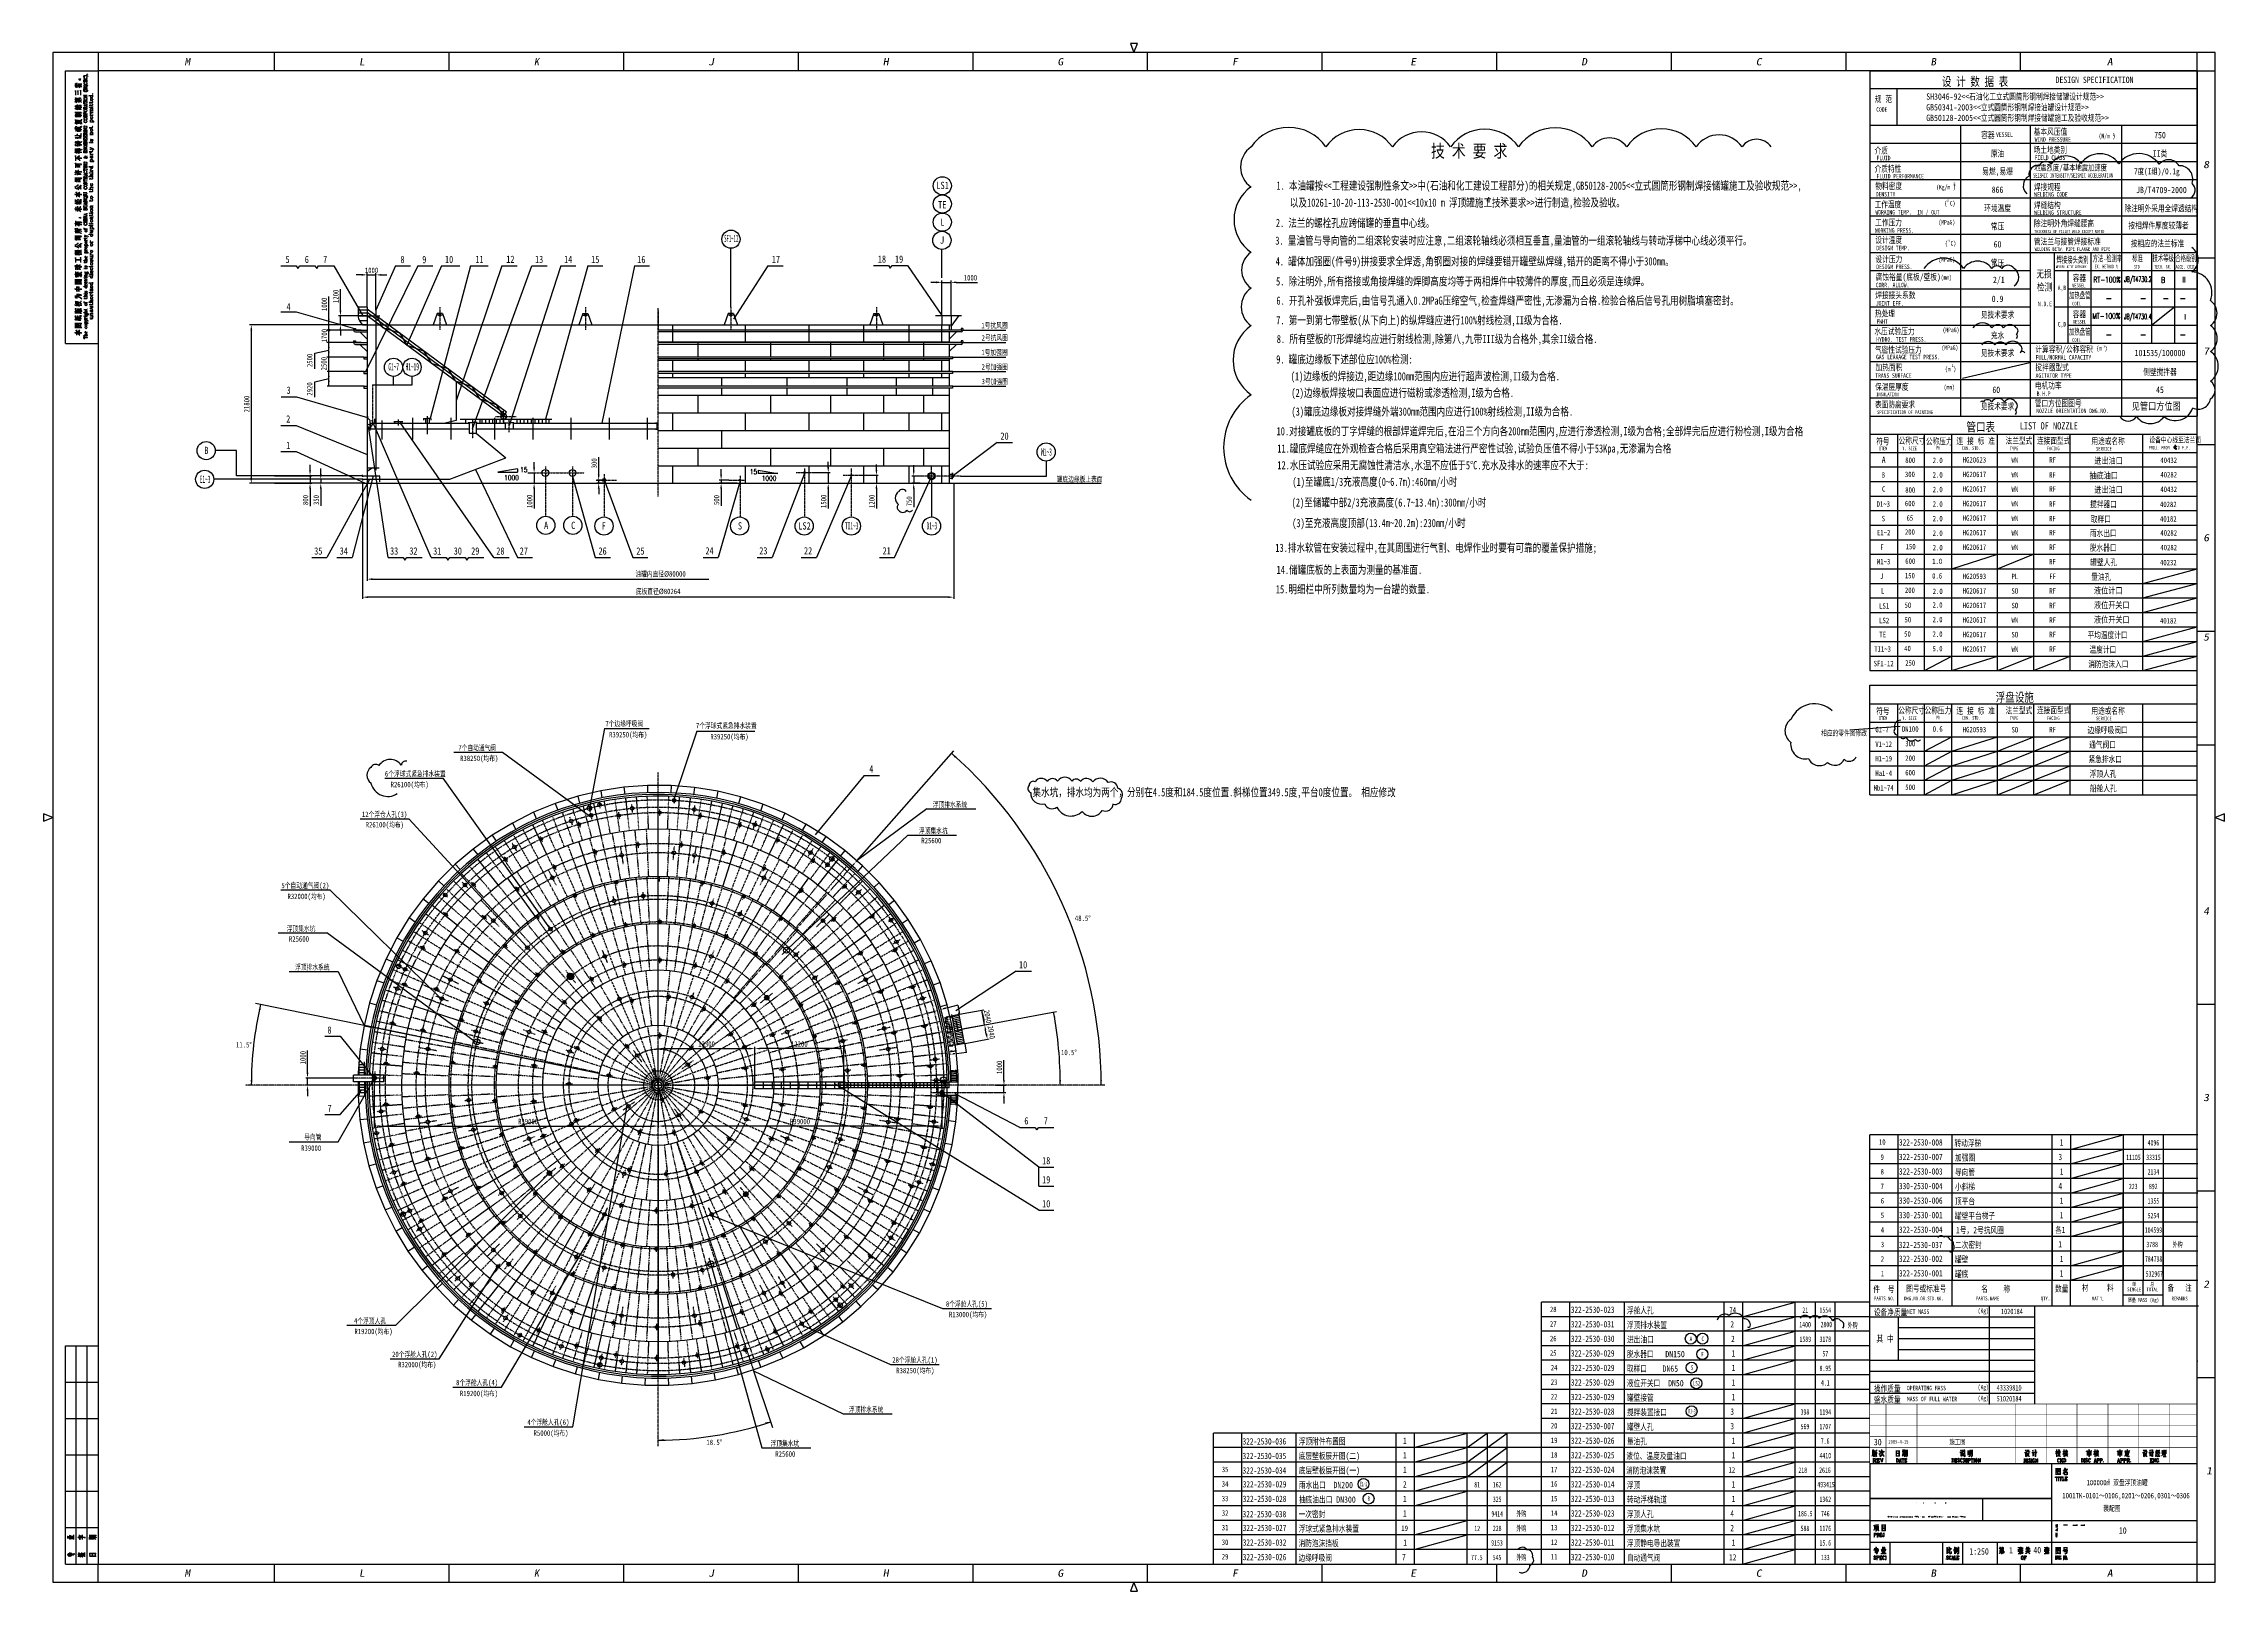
# Model space of a CAD drawing. Header units: inches. Extents: x 8 to 1207, y 9 to 860.
import ezdxf
from ezdxf.enums import TextEntityAlignment as Align

# ---------------------------------------------------------------- set-up
doc = ezdxf.new("R2010")
doc.units = ezdxf.units.IN
doc.header["$MEASUREMENT"] = 0
for name, pattern in [('HIDDEN', [0.375, 0.25, -0.125]), ('LICENT1', [0.59, 0.5, -0.03, 0.03, -0.03]), ('LIDIVIDE', [0.65, 0.4, -0.05, 0.05, -0.05, 0.05, -0.05])]:
    doc.linetypes.add(name, pattern=pattern)
for name, color, linetype in [('1', 2, 'Continuous'), ('2', 1, 'Continuous'), ('3', 3, 'LICENT1'), ('\\M+5CEC4\\M+5D7D6', 2, 'Continuous'), ('L100_9', 1, 'Continuous'), ('L2008-A', 1, 'Continuous')]:
    doc.layers.add(name, color=color, linetype=linetype)
doc.styles.add('HZ', font='NSimSun.ttf', dxfattribs={"width": 0.75})
doc.styles.add('SIMPLEX', font='simplex.shx', dxfattribs={"width": 0.75, "bigfont": 'SBTXT.shx'})

msp = doc.modelspace()

# ---------------------------------------------------------------- linework, layer by layer
at = {"color": 0}
for p, q in [((1013, 84.2), (1013, 83.6)), ((1013.2, 87), (1013.2, 83.9)), ((1013.3, 86.8), (1013.3, 84.3)), ((1013.3, 84.3), (1013.3, 84.3)), ((1013.4, 86.8), (1013.4, 86.8)), ((1013.4, 86.8), (1013.4, 86.8)), ((1013.4, 85.8), (1014, 85.8)), ((1013.4, 85.1), (1014, 85.1)), ((1013.7, 87.2), (1013.7, 85.8)), ((1013.7, 85.8), (1013.7, 85.8)), ((1013.7, 85.3), (1013.7, 83.6)), ((1013.8, 87), (1013.8, 85.8)), ((1013.8, 85.8), (1013.8, 85.8)), ((1013.8, 85.3), (1013.8, 83.8)), ((1013.9, 86.9), (1014, 86.9)), ((1014, 86.9), (1014, 86.9)), ((1014, 85.8), (1014, 85.8)), ((1014, 85.1), (1014, 85.1)), ((1014.1, 86), (1014.1, 85.8)), ((1014.1, 85.8), (1014.1, 85.8)), ((1014.2, 84.5), (1014.2, 83.9)), ((1014.4, 86.8), (1014.4, 84.3)), ((1014.4, 84.3), (1014.4, 84.3)), ((1014.5, 86.7), (1014.5, 84.6)), ((1014.5, 84.6), (1014.5, 84.6)), ((1014.6, 86.6), (1015.7, 86.6)), ((1014.6, 85.6), (1015.6, 85.6)), ((1014.8, 85.5), (1014.8, 84.9)), ((1014.8, 84.9), (1014.8, 84.9)), ((1014.9, 84.8), (1014.9, 84.4)), ((1014.9, 84.4), (1014.9, 84.4)), ((1014.9, 84.2), (1014.9, 83.9)), ((1015, 84.5), (1015, 84.1)), ((1015, 84.1), (1015, 84.1)), ((1015.2, 86.8), (1015.6, 86.8)), ((1015.2, 84.7), (1015.2, 83.9)), ((1015.3, 85.8), (1015.3, 84.4)), ((1015.3, 84.4), (1015.3, 84.4)), ((1015.3, 84), (1015.3, 83.6)), ((1015.4, 87), (1015.4, 86.6)), ((1015.4, 86.6), (1015.4, 86.6)), ((1015.4, 85.8), (1015.4, 84.8)), ((1015.4, 84.8), (1015.4, 84.8)), ((1015.6, 86.8), (1015.6, 86.8)), ((1015.6, 85.6), (1015.6, 85.6)), ((1015.7, 86.6), (1015.7, 86.6)), ((1016.8, 86.8), (1017.3, 86.3)), ((1016.8, 84.8), (1017, 84.8)), ((1017, 86.5), (1017.3, 86.1)), ((1017, 84.8), (1017, 84.8)), ((1017.1, 86.2), (1017.4, 85.8)), ((1017.2, 85), (1017.2, 83.6)), ((1017.3, 86.3), (1017.3, 86.3)), ((1017.3, 86.1), (1017.3, 86.1)), ((1017.3, 85.3), (1017.3, 83.4)), ((1017.4, 85.8), (1017.4, 85.8)), ((1017.4, 85.7), (1017.4, 85.4)), ((1017.4, 85.4), (1017.4, 85.4)), ((1017.6, 86.2), (1017.6, 85.9)), ((1017.6, 85.9), (1017.6, 85.9)), ((1017.9, 85.5), (1017.6, 85.1)), ((1017.6, 85.1), (1017.6, 85.1)), ((1018, 85.8), (1017.8, 85.6)), ((1017.8, 85.6), (1017.8, 85.6)), ((1017.9, 86.1), (1019.7, 86.1)), ((1017.9, 85.9), (1018.1, 85.9)), ((1018, 86.3), (1018.5, 85.8)), ((1018.6, 87), (1018.1, 86.4)), ((1018.4, 87), (1018.1, 86.6)), ((1018.1, 86.6), (1018.1, 86.6)), ((1018.1, 86.4), (1018.1, 86.4)), ((1018.1, 85.9), (1018.1, 85.9)), ((1018.1, 84.2), (1018.1, 83.8)), ((1018.2, 87.2), (1018.2, 86.1)), ((1018.2, 86.1), (1018.2, 86.1)), ((1018.2, 84.5), (1018.2, 83.9)), ((1018.4, 85.8), (1018.4, 84.3)), ((1018.4, 84.3), (1018.4, 84.3)), ((1018.7, 85.8), (1018.5, 85.6)), ((1018.5, 85.8), (1018.5, 85.8)), ((1018.5, 85.6), (1018.5, 85.6)), ((1018.5, 85.5), (1018.5, 84.6)), ((1018.5, 84.6), (1018.5, 84.6)), ((1018.6, 85.5), (1018.6, 85.3)), ((1018.6, 85.3), (1018.6, 85.3)), ((1018.8, 84.8), (1018.7, 84.8)), ((1018.8, 85.2), (1018.8, 84.8)), ((1018.9, 84.7), (1018.9, 84.3)), ((1018.9, 84.3), (1018.9, 84.3)), ((1019, 84.3), (1019.6, 83.6)), ((1019, 84.2), (1019.6, 83.4)), ((1019.2, 85.8), (1019.1, 85.8)), ((1019.2, 85.6), (1019.1, 85.6)), ((1019.6, 86.3), (1019.2, 85.8)), ((1019.4, 85.8), (1019.2, 85.6)), ((1019.4, 86.3), (1019.4, 85.9)), ((1019.4, 85.9), (1019.4, 85.9)), ((1019.7, 86.1), (1019.7, 86.1)), ((1026.2, 86.8), (1026.2, 83.4)), ((1026.3, 86.7), (1026.3, 83.6)), ((1026.4, 86.6), (1028, 86.6)), ((1026.4, 85.3), (1027.6, 85.3)), ((1027.6, 85.3), (1027.6, 85.3)), ((1027.8, 86.8), (1027.8, 83.4)), ((1027.9, 86.8), (1027.9, 83.6)), ((1028, 86.6), (1028, 86.6)), ((1029.6, 86.4), (1031.1, 86.4)), ((1029.6, 84.6), (1031, 84.6)), ((1030.1, 84.2), (1029.6, 83.6)), ((1030.4, 87), (1029.9, 86.4)), ((1029.9, 86.4), (1029.9, 86.4)), ((1030.4, 84.3), (1029.9, 83.8)), ((1030, 87.2), (1030, 84.6)), ((1030, 84.6), (1030, 84.6)), ((1030.2, 87), (1030.2, 84.1)), ((1030.2, 85.9), (1030.4, 85.9)), ((1030.2, 85.3), (1030.6, 85.3)), ((1030.2, 84.1), (1030.2, 84.1)), ((1030.4, 85.9), (1030.4, 85.9)), ((1030.5, 84.5), (1030.8, 84.1)), ((1031, 87), (1030.6, 86.4)), ((1031.2, 86.7), (1030.6, 85.9)), ((1030.6, 86.4), (1030.6, 86.4)), ((1030.6, 85.9), (1030.6, 85.9)), ((1030.6, 85.3), (1030.6, 85.3)), ((1030.6, 84.2), (1030.8, 83.9)), ((1030.7, 87.2), (1030.7, 84.6)), ((1030.7, 84.6), (1030.7, 84.6)), ((1030.8, 87), (1030.8, 84.6)), ((1030.8, 84.6), (1030.8, 84.6)), ((1030.8, 84.1), (1030.8, 84.1)), ((1031, 84.6), (1031, 84.6)), ((1031.1, 86.4), (1031.1, 86.4)), ((1031.1, 84.8), (1031.1, 84.6)), ((1031.1, 84.6), (1031.1, 84.6)), ((1031.1, 84), (1031.1, 83.6)), ((1031.2, 84.3), (1031.2, 83.8)), ((1031.4, 87), (1031.4, 84.1)), ((1031.4, 84.1), (1031.4, 84.1)), ((1031.5, 86.8), (1031.5, 84.4)), ((1031.5, 84.4), (1031.5, 84.4)), ((1031.6, 86.8), (1032.4, 86.8)), ((1031.6, 85.8), (1032, 85.8)), ((1031.6, 84.8), (1032, 84.8)), ((1032, 85.8), (1032, 85.8)), ((1032, 84.8), (1032, 84.8)), ((1032.2, 87), (1032.2, 83.4)), ((1032.3, 87), (1032.3, 83.6)), ((1032.4, 86.8), (1032.4, 86.8)), ((1061.3, 85.8), (1062, 85.8)), ((1061.6, 87), (1061.9, 86.6)), ((1061.8, 87), (1061.8, 86.6)), ((1061.8, 86.6), (1061.8, 86.6)), ((1061.8, 86), (1061.8, 83.6)), ((1061.9, 86.8), (1061.9, 86.4)), ((1061.9, 86.6), (1061.9, 86.6)), ((1061.9, 86.4), (1061.9, 86.4)), ((1061.9, 86), (1061.9, 83.8)), ((1062, 86.6), (1062, 86.6)), ((1062, 86.6), (1062, 86.6)), ((1062, 85.8), (1062, 85.8)), ((1062.5, 84.7), (1062, 84.1)), ((1062, 84.1), (1062, 84.1)), ((1062.6, 87), (1063.1, 86.4)), ((1062.6, 86.8), (1063, 86.4)), ((1062.6, 86.3), (1062.6, 84.9)), ((1062.6, 86.1), (1064, 86.1)), ((1062.6, 84.9), (1062.6, 84.9)), ((1063, 86.3), (1062.7, 85.9)), ((1062.7, 85.9), (1062.7, 85.9)), ((1062.7, 85.8), (1062.7, 85.1)), ((1062.7, 85.1), (1062.7, 85.1)), ((1062.7, 84.2), (1062.7, 83.8)), ((1062.8, 85.2), (1062.8, 83.9)), ((1062.9, 85.1), (1063.6, 85.1)), ((1063, 86.4), (1063, 86.4)), ((1063, 85), (1063, 84.3)), ((1063, 84.3), (1063, 84.3)), ((1063.1, 86.4), (1063.1, 86.4)), ((1064, 87), (1063.2, 86.1)), ((1063.2, 86.1), (1063.2, 86.1)), ((1063.4, 85), (1063.4, 83.6)), ((1063.8, 87), (1063.5, 86.6)), ((1063.5, 86.6), (1063.5, 86.6)), ((1063.5, 85), (1063.5, 83.4)), ((1063.6, 87.2), (1063.6, 86.6)), ((1063.6, 86.6), (1063.6, 86.6)), ((1063.6, 85.1), (1063.6, 85.1)), ((1063.8, 86.3), (1063.8, 84.9)), ((1063.8, 84.9), (1063.8, 84.9)), ((1063.9, 86.3), (1063.9, 85.1)), ((1063.9, 85.1), (1063.9, 85.1)), ((1064, 86.1), (1064, 86.1)), ((1064, 84.5), (1064, 83.4)), ((1065.6, 86.8), (1065.6, 84.1)), ((1065.6, 84.1), (1065.6, 84.1)), ((1065.8, 86.7), (1065.8, 84.3)), ((1065.8, 86.6), (1066.6, 86.6)), ((1065.8, 85.6), (1066.2, 85.6)), ((1065.8, 84.6), (1066.2, 84.6)), ((1065.8, 84.3), (1065.8, 84.3)), ((1066.2, 85.6), (1066.2, 85.6)), ((1066.2, 84.6), (1066.2, 84.6)), ((1066.8, 84), (1066.2, 83.3)), ((1066.3, 86.8), (1066.3, 84.3)), ((1066.3, 84.3), (1066.3, 84.3)), ((1066.4, 86.8), (1066.4, 84.4)), ((1066.4, 84.4), (1066.4, 84.4)), ((1066.6, 86.6), (1066.6, 86.6)), ((1066.8, 84.5), (1066.8, 83.9)), ((1067, 87), (1067, 84.1)), ((1067, 84.1), (1067, 84.1)), ((1067.1, 86.8), (1067.1, 84.6)), ((1067.1, 84.6), (1067.1, 84.6)), ((1067.2, 86.8), (1068.2, 86.8)), ((1067.2, 85.8), (1067.8, 85.8)), ((1067.2, 84.8), (1067.8, 84.8)), ((1067.8, 85.8), (1067.8, 85.8)), ((1067.8, 84.8), (1067.8, 84.8)), ((1067.9, 87), (1067.9, 83.4)), ((1068, 87), (1068, 83.6)), ((1068.2, 86.8), (1068.2, 86.8)), ((1096.8, 85.6), (1097.5, 85.6)), ((1097.1, 87), (1097.5, 86.4)), ((1097.2, 87), (1097.5, 86.6)), ((1097.3, 86.5), (1097.5, 86.3)), ((1097.3, 85.8), (1097.3, 83.6)), ((1097.4, 85.8), (1097.4, 83.8)), ((1097.5, 86.6), (1097.5, 86.6)), ((1097.5, 86.4), (1097.5, 86.4)), ((1097.5, 86.3), (1097.5, 86.3)), ((1097.5, 85.6), (1097.5, 85.6)), ((1098.1, 84.7), (1097.5, 83.9)), ((1097.5, 84.1), (1097.5, 84.1)), ((1097.5, 84.1), (1097.5, 84.1)), ((1098.1, 86), (1097.8, 85.6)), ((1097.8, 85.6), (1097.8, 85.6)), ((1097.9, 85.3), (1099.4, 85.3)), ((1098.1, 85.8), (1098, 85.8)), ((1098, 85.8), (1098.1, 85.8)), ((1098.8, 84.5), (1098.1, 83.6)), ((1098.2, 87), (1098.2, 85.9)), ((1098.2, 85.9), (1098.2, 85.9)), ((1098.2, 85.2), (1098.2, 84.9)), ((1098.2, 84.9), (1098.2, 84.9)), ((1098.3, 86.8), (1099.3, 86.8)), ((1098.3, 86.7), (1098.3, 86.1)), ((1098.3, 86.1), (1098.3, 86.1)), ((1098.3, 84.8), (1098.3, 84.4)), ((1098.3, 84.4), (1098.3, 84.4)), ((1098.8, 84.3), (1098.3, 83.8)), ((1098.4, 84.5), (1099.3, 83.4)), ((1098.4, 84.3), (1099, 83.6)), ((1098.9, 84.4), (1098.8, 84.4)), ((1098.9, 84.8), (1098.9, 84.4)), ((1099, 87), (1099, 85.9)), ((1099, 85.9), (1099, 85.9)), ((1099.3, 85.5), (1099, 85.1)), ((1099, 85.1), (1099, 85.1)), ((1099, 85), (1099, 84.6)), ((1099, 84.6), (1099, 84.6)), ((1099.1, 87), (1099.1, 85.8)), ((1099.1, 85.8), (1099.1, 85.8)), ((1099.1, 85.5), (1099.1, 84.9)), ((1099.1, 84.9), (1099.1, 84.9)), ((1099.3, 86.8), (1099.2, 86.8)), ((1099.2, 85.9), (1099.6, 85.9)), ((1099.2, 85.8), (1099.4, 85.8)), ((1099.4, 85.8), (1099.4, 85.8)), ((1099.4, 85.3), (1099.4, 85.3)), ((1099.5, 86.2), (1099.5, 85.8)), ((1099.5, 85.8), (1099.5, 85.8)), ((1099.6, 85.9), (1099.6, 85.9)), ((1100.8, 85.6), (1101.6, 85.6)), ((1101.2, 87), (1101.6, 86.4)), ((1101.2, 86.8), (1101.6, 86.3)), ((1101.3, 86.5), (1101.5, 86.3)), ((1101.4, 86.1), (1101.5, 86.1)), ((1101.4, 85.8), (1101.4, 83.6)), ((1101.5, 86.3), (1101.5, 86.3)), ((1101.5, 86.1), (1101.5, 86.1)), ((1101.5, 85.8), (1101.5, 83.8)), ((1101.6, 86.4), (1101.6, 86.4)), ((1101.6, 86.3), (1101.6, 86.3)), ((1101.6, 85.6), (1101.6, 85.6)), ((1102.1, 84.5), (1101.6, 83.9)), ((1101.6, 84.1), (1101.6, 84.1)), ((1101.6, 84.1), (1101.6, 84.1)), ((1101.9, 85.6), (1103.6, 85.6)), ((1102.7, 87.2), (1102.7, 83.3)), ((1102.9, 87), (1102.9, 83.4)), ((1102.9, 86.9), (1103, 86.9)), ((1103, 86.9), (1103, 86.9)), ((1103.2, 85.8), (1103.5, 85.8)), ((1103.4, 86), (1103.4, 85.6)), ((1103.4, 85.6), (1103.4, 85.6)), ((1103.5, 85.8), (1103.5, 85.8)), ((1103.6, 85.6), (1103.6, 85.6)), ((1113.8, 86.1), (1114.9, 86.1)), ((1113.8, 84.6), (1113.8, 84.6)), ((1113.8, 84.6), (1113.8, 84.6)), ((1114, 85), (1114, 84.8)), ((1114, 84.8), (1114, 84.8)), ((1114.1, 85.3), (1114.1, 85.1)), ((1114.1, 85.1), (1114.1, 85.1)), ((1114.8, 86.3), (1114.2, 85.6)), ((1114.2, 85.8), (1114.2, 85.4)), ((1114.2, 85.6), (1114.2, 85.6)), ((1114.2, 85.4), (1114.2, 85.4)), ((1114.4, 87.2), (1114.4, 83.3)), ((1114.5, 87), (1114.5, 83.4)), ((1114.6, 86.9), (1114.6, 86.9)), ((1114.6, 86.9), (1114.6, 86.9)), ((1114.6, 85.7), (1114.8, 85.4)), ((1115, 85.5), (1114.8, 85.3)), ((1114.8, 85.4), (1114.8, 85.4)), ((1114.8, 85.3), (1114.8, 85.3)), ((1114.9, 86.1), (1114.9, 86.1)), ((1115.6, 86), (1114.9, 85.1)), ((1114.9, 85.1), (1114.9, 85.1)), ((1115, 86.3), (1116.6, 86.3)), ((1115.5, 86), (1115.2, 85.6)), ((1115.2, 85.6), (1115.2, 85.6)), ((1115.6, 84.2), (1115.2, 83.6)), ((1115.3, 86.2), (1115.3, 85.1)), ((1115.3, 85.1), (1115.3, 85.1)), ((1115.4, 87.2), (1115.8, 86.6)), ((1115.4, 85), (1115.4, 84.6)), ((1115.4, 84.6), (1115.4, 84.6)), ((1115.6, 84), (1115.4, 83.8)), ((1115.5, 87.2), (1115.8, 86.8)), ((1115.5, 84.5), (1116.4, 83.4)), ((1115.5, 84.3), (1116.1, 83.6)), ((1115.7, 86.7), (1115.7, 86.3)), ((1115.7, 86.3), (1115.7, 86.3)), ((1115.8, 86.8), (1115.8, 86.8)), ((1115.8, 86.6), (1115.8, 86.6)), ((1116.3, 85.3), (1115.8, 84.8)), ((1115.8, 84.8), (1115.8, 84.8)), ((1115.8, 84.7), (1115.8, 83.9)), ((1115.9, 85.9), (1116.1, 85.9)), ((1116, 85.5), (1116, 84.4)), ((1116, 84.4), (1116, 84.4)), ((1116.1, 85.9), (1116.1, 85.9)), ((1116.1, 85.3), (1116.1, 84.9)), ((1116.1, 84.9), (1116.1, 84.9)), ((1116.2, 85.8), (1116.5, 85.4)), ((1116.3, 86.4), (1116.5, 86.4)), ((1116.3, 85.8), (1116.5, 85.6)), ((1116.4, 85.3), (1116.5, 85.3)), ((1116.5, 86.4), (1116.5, 86.4)), ((1116.5, 85.6), (1116.5, 85.6)), ((1116.5, 85.4), (1116.5, 85.4)), ((1116.5, 85.3), (1116.5, 85.3)), ((1116.6, 86.3), (1116.6, 86.3)), ((1117.8, 86.1), (1119, 86.1)), ((1118, 84.7), (1117.8, 84.4)), ((1117.8, 84.4), (1117.8, 84.4)), ((1118.2, 85), (1118, 84.8)), ((1118, 84.8), (1118, 84.8)), ((1118.3, 85.3), (1118.1, 85.1)), ((1118.1, 85.1), (1118.1, 85.1)), ((1118.8, 86.3), (1118.2, 85.6)), ((1118.2, 85.6), (1118.2, 85.6)), ((1118.2, 85.4), (1118.6, 85.4)), ((1118.4, 87.2), (1118.4, 83.3)), ((1118.5, 87), (1118.5, 83.4)), ((1118.6, 86.9), (1118.6, 86.9)), ((1118.6, 86.9), (1118.6, 86.9)), ((1118.6, 85.4), (1118.6, 85.4)), ((1118.8, 85.3), (1118.8, 85.1)), ((1118.8, 85.1), (1118.8, 85.1)), ((1118.9, 86.3), (1118.9, 86.1)), ((1118.9, 86.1), (1118.9, 86.1)), ((1120, 85.5), (1118.9, 84.1)), ((1118.9, 85.2), (1118.9, 84.9)), ((1118.9, 84.9), (1118.9, 84.9)), ((1118.9, 84.1), (1118.9, 84.1)), ((1119, 86.4), (1120.6, 86.4)), ((1119, 86.1), (1119, 86.1)), ((1119, 85.3), (1119.7, 85.3)), ((1119.1, 85.1), (1119.2, 85.1)), ((1119.2, 85.1), (1119.2, 85.1)), ((1119.8, 86.2), (1119.3, 85.6)), ((1119.3, 85.6), (1119.3, 85.6)), ((1119.3, 85.5), (1119.3, 85.1)), ((1119.3, 85.1), (1119.3, 85.1)), ((1119.8, 86.3), (1119.4, 85.9)), ((1119.4, 85.9), (1119.4, 85.9)), ((1120.3, 85.7), (1119.4, 84.6)), ((1120.4, 85), (1119.4, 83.8)), ((1119.4, 84.6), (1119.4, 84.6)), ((1119.5, 87.2), (1119.8, 86.8)), ((1119.5, 87), (1120, 86.4)), ((1119.7, 85.3), (1119.7, 85.3)), ((1120.4, 84.8), (1119.7, 83.9)), ((1119.8, 86.8), (1119.8, 86.8)), ((1119.8, 86.1), (1119.8, 86.1)), ((1119.8, 86.1), (1119.8, 86.1)), ((1119.9, 84.2), (1120.5, 83.4)), ((1120, 86.4), (1120, 86.4)), ((1120.1, 85.8), (1120.1, 85.4)), ((1120.1, 85.4), (1120.1, 85.4)), ((1120.2, 84), (1120.5, 83.6)), ((1120.3, 86.6), (1120.5, 86.6)), ((1120.3, 85.6), (1120.4, 85.6)), ((1120.4, 85.6), (1120.4, 85.6)), ((1120.4, 84.8), (1120.5, 84.8)), ((1120.5, 86.6), (1120.5, 86.6)), ((1120.5, 84.8), (1120.5, 84.8)), ((1120.6, 86.4), (1120.6, 86.4)), ((1130.8, 86.2), (1130.8, 85.9)), ((1130.8, 85.9), (1130.8, 85.9)), ((1131, 86.3), (1131, 85.9)), ((1131, 85.9), (1131, 85.9)), ((1131.1, 86.8), (1131.1, 86.1)), ((1131.1, 86.1), (1131.1, 86.1)), ((1131.2, 86.4), (1133.6, 86.4)), ((1131.2, 85.8), (1131.2, 83.9)), ((1131.3, 85.6), (1133.4, 85.6)), ((1131.4, 85.5), (1131.4, 84.1)), ((1131.4, 84.9), (1133, 84.9)), ((1131.4, 84.3), (1133, 84.3)), ((1131.4, 84.1), (1131.4, 84.1)), ((1132, 87.2), (1132.3, 86.8)), ((1132.5, 86.2), (1132, 85.6)), ((1132, 85.6), (1132, 85.6)), ((1132.2, 87.2), (1132.2, 86.8)), ((1132.5, 86.8), (1132.2, 86.4)), ((1132.2, 86.8), (1132.2, 86.8)), ((1132.2, 86.4), (1132.2, 86.4)), ((1132.2, 86.3), (1132.2, 83.3)), ((1132.3, 87), (1132.3, 86.4)), ((1132.3, 86.8), (1132.3, 86.8)), ((1132.3, 86.4), (1132.3, 86.4)), ((1132.3, 86.2), (1132.3, 83.4)), ((1133, 84.9), (1133, 84.9)), ((1133, 84.3), (1133, 84.3)), ((1133.6, 86.7), (1133.1, 86.1)), ((1133.1, 86.1), (1133.1, 86.1)), ((1133.1, 85.8), (1133.1, 83.9)), ((1133.2, 85.8), (1133.2, 84.1)), ((1133.2, 84.1), (1133.2, 84.1)), ((1133.4, 86.7), (1133.4, 86.3)), ((1133.4, 86.3), (1133.4, 86.3)), ((1133.4, 85.6), (1133.4, 85.6)), ((1133.6, 86.4), (1133.6, 86.4)), ((1134.8, 86.1), (1136, 86.1)), ((1135, 84.7), (1134.8, 84.4)), ((1134.8, 84.4), (1134.8, 84.4)), ((1135.2, 85), (1135, 84.8)), ((1135, 84.8), (1135, 84.8)), ((1135.3, 85.3), (1135.1, 85.1)), ((1135.1, 85.1), (1135.1, 85.1)), ((1135.8, 86.3), (1135.2, 85.6)), ((1135.2, 85.6), (1135.2, 85.6)), ((1135.2, 85.4), (1135.6, 85.4)), ((1135.4, 87.2), (1135.4, 83.3)), ((1135.5, 87), (1135.5, 83.4)), ((1135.6, 86.9), (1135.6, 86.9)), ((1135.6, 86.9), (1135.6, 86.9)), ((1135.6, 85.4), (1135.6, 85.4)), ((1135.8, 85.3), (1135.8, 85.1)), ((1135.8, 85.1), (1135.8, 85.1)), ((1135.9, 86.3), (1135.9, 86.1)), ((1135.9, 86.1), (1135.9, 86.1)), ((1137, 85.5), (1135.9, 84.1)), ((1135.9, 85.2), (1135.9, 84.9)), ((1135.9, 84.9), (1135.9, 84.9)), ((1135.9, 84.1), (1135.9, 84.1)), ((1136, 86.4), (1137.6, 86.4)), ((1136, 86.1), (1136, 86.1)), ((1136, 85.3), (1136.7, 85.3)), ((1136.1, 85.1), (1136.2, 85.1)), ((1136.2, 85.1), (1136.2, 85.1)), ((1136.8, 86.2), (1136.3, 85.6)), ((1136.3, 85.6), (1136.3, 85.6)), ((1136.3, 85.5), (1136.3, 85.1)), ((1136.3, 85.1), (1136.3, 85.1)), ((1136.8, 86.3), (1136.4, 85.9)), ((1136.4, 85.9), (1136.4, 85.9)), ((1137.3, 85.7), (1136.4, 84.6)), ((1137.4, 85), (1136.4, 83.8)), ((1136.4, 84.6), (1136.4, 84.6)), ((1136.5, 87.2), (1136.8, 86.8)), ((1136.5, 87), (1137, 86.4)), ((1136.7, 85.3), (1136.7, 85.3)), ((1137.4, 84.8), (1136.7, 83.9)), ((1136.8, 86.8), (1136.8, 86.8)), ((1136.8, 86.1), (1136.8, 86.1)), ((1136.8, 86.1), (1136.8, 86.1)), ((1136.9, 84.2), (1137.5, 83.4)), ((1137, 86.4), (1137, 86.4)), ((1137.1, 85.8), (1137.1, 85.4)), ((1137.1, 85.4), (1137.1, 85.4)), ((1137.2, 84), (1137.5, 83.6)), ((1137.3, 86.6), (1137.5, 86.6)), ((1137.3, 85.6), (1137.4, 85.6)), ((1137.4, 85.6), (1137.4, 85.6)), ((1137.4, 84.8), (1137.5, 84.8)), ((1137.5, 86.6), (1137.5, 86.6)), ((1137.5, 84.8), (1137.5, 84.8)), ((1137.6, 86.4), (1137.6, 86.4)), ((1147.8, 86.2), (1147.8, 85.9)), ((1147.8, 85.9), (1147.8, 85.9)), ((1148, 86.3), (1148, 85.9)), ((1148, 85.9), (1148, 85.9)), ((1148.1, 86.8), (1148.1, 86.1)), ((1148.1, 86.1), (1148.1, 86.1)), ((1148.2, 86.4), (1150.6, 86.4)), ((1148.2, 85.8), (1148.2, 83.9)), ((1148.3, 85.6), (1150.4, 85.6)), ((1148.4, 85.5), (1148.4, 84.1)), ((1148.4, 84.9), (1150, 84.9)), ((1148.4, 84.3), (1150, 84.3)), ((1148.4, 84.1), (1148.4, 84.1)), ((1149, 87.2), (1149.3, 86.8)), ((1149.5, 86.2), (1149, 85.6)), ((1149, 85.6), (1149, 85.6)), ((1149.2, 87.2), (1149.2, 86.8)), ((1149.5, 86.8), (1149.2, 86.4)), ((1149.2, 86.8), (1149.2, 86.8)), ((1149.2, 86.4), (1149.2, 86.4)), ((1149.2, 86.3), (1149.2, 83.3)), ((1149.3, 87), (1149.3, 86.4)), ((1149.3, 86.8), (1149.3, 86.8)), ((1149.3, 86.4), (1149.3, 86.4)), ((1149.3, 86.2), (1149.3, 83.4)), ((1150, 84.9), (1150, 84.9)), ((1150, 84.3), (1150, 84.3)), ((1150.6, 86.7), (1150.1, 86.1)), ((1150.1, 86.1), (1150.1, 86.1)), ((1150.1, 85.8), (1150.1, 83.9)), ((1150.2, 85.8), (1150.2, 84.1)), ((1150.2, 84.1), (1150.2, 84.1)), ((1150.4, 86.7), (1150.4, 86.3)), ((1150.4, 86.3), (1150.4, 86.3)), ((1150.4, 85.6), (1150.4, 85.6)), ((1150.6, 86.4), (1150.6, 86.4)), ((1152, 86.2), (1152, 85.9)), ((1152, 85.9), (1152, 85.9)), ((1152, 85.6), (1154.5, 85.6)), ((1152.1, 86.8), (1152.1, 85.9)), ((1152.1, 85.9), (1152.1, 85.9)), ((1152.1, 84), (1152.1, 83.8)), ((1152.2, 86.4), (1154.6, 86.4)), ((1152.2, 84.3), (1152.2, 83.9)), ((1152.4, 85.2), (1152.4, 84.1)), ((1152.4, 84.1), (1152.4, 84.1)), ((1152.5, 85), (1152.5, 84.3)), ((1152.5, 84.3), (1152.5, 84.3)), ((1152.6, 84.9), (1152.6, 84.9)), ((1152.6, 84.9), (1152.6, 84.9)), ((1152.6, 84.2), (1153, 83.6)), ((1152.6, 84), (1153, 83.4)), ((1153, 87.2), (1153.3, 86.8)), ((1153.1, 87.2), (1153.4, 86.8)), ((1153.2, 85.5), (1153.2, 83.4)), ((1153.3, 86.8), (1153.3, 86.8)), ((1153.3, 86.7), (1153.3, 86.4)), ((1153.3, 86.4), (1153.3, 86.4)), ((1153.3, 85.5), (1153.3, 83.4)), ((1153.4, 86.8), (1153.4, 86.8)), ((1153.4, 84.6), (1154.2, 84.6)), ((1153.9, 84.8), (1154.1, 84.8)), ((1154.6, 86.7), (1154, 85.9)), ((1154, 85.9), (1154, 85.9)), ((1154.1, 84.8), (1154.1, 84.8)), ((1154.2, 86.1), (1154.2, 86.1)), ((1154.2, 86.1), (1154.2, 86.1)), ((1154.2, 85.8), (1154.4, 85.8)), ((1154.2, 84.6), (1154.2, 84.6)), ((1154.4, 86.7), (1154.4, 86.3)), ((1154.4, 86.3), (1154.4, 86.3)), ((1154.4, 85.8), (1154.4, 85.8)), ((1154.5, 85.6), (1154.5, 85.6)), ((1154.6, 86.4), (1154.6, 86.4)), ((1161.7, 85.6), (1162.4, 85.6)), ((1162, 87), (1162.4, 86.4)), ((1162.1, 87), (1162.4, 86.6)), ((1162.2, 86.5), (1162.4, 86.3)), ((1162.2, 85.8), (1162.2, 83.6)), ((1162.3, 85.8), (1162.3, 83.8)), ((1162.3, 84.1), (1162.4, 84.1)), ((1162.4, 86.6), (1162.4, 86.6)), ((1162.4, 86.4), (1162.4, 86.4)), ((1162.4, 86.3), (1162.4, 86.3)), ((1162.4, 85.6), (1162.4, 85.6)), ((1162.9, 84.7), (1162.4, 83.9)), ((1162.4, 84.1), (1162.4, 84.1)), ((1162.9, 86), (1162.6, 85.6)), ((1162.6, 85.6), (1162.6, 85.6)), ((1162.7, 85.3), (1164, 85.3)), ((1162.9, 85.8), (1162.8, 85.8)), ((1162.8, 85.8), (1162.9, 85.8)), ((1163.5, 84.5), (1162.9, 83.6)), ((1163, 87), (1163, 85.9)), ((1163, 86.8), (1163.9, 86.8)), ((1163, 85.9), (1163, 85.9)), ((1163, 85.2), (1163, 84.9)), ((1163, 84.9), (1163, 84.9)), ((1163.1, 86.7), (1163.1, 86.1)), ((1163.1, 86.1), (1163.1, 86.1)), ((1163.1, 84.8), (1163.1, 84.4)), ((1163.1, 84.5), (1163.9, 83.4)), ((1163.1, 84.4), (1163.1, 84.4)), ((1163.5, 84.3), (1163.1, 83.8)), ((1163.1, 84.3), (1163.7, 83.6)), ((1163.6, 84.4), (1163.5, 84.4)), ((1163.6, 84.8), (1163.6, 84.4)), ((1163.7, 87), (1163.7, 85.9)), ((1163.7, 85.9), (1163.7, 85.9)), ((1164, 85.5), (1163.7, 85.1)), ((1163.7, 85.1), (1163.7, 85.1)), ((1163.7, 85), (1163.7, 84.6)), ((1163.7, 84.6), (1163.7, 84.6)), ((1163.8, 87), (1163.8, 85.8)), ((1163.8, 85.9), (1164.3, 85.9)), ((1163.8, 85.8), (1164, 85.8)), ((1163.8, 85.8), (1163.8, 85.8)), ((1163.8, 85.5), (1163.8, 84.9)), ((1163.8, 84.9), (1163.8, 84.9)), ((1163.9, 86.8), (1163.9, 86.8)), ((1164, 85.8), (1164, 85.8)), ((1164, 85.3), (1164, 85.3)), ((1164.1, 86.2), (1164.1, 85.8)), ((1164.1, 85.8), (1164.1, 85.8)), ((1164.3, 85.9), (1164.2, 85.9)), ((1165.2, 85.6), (1166, 85.6)), ((1165.6, 87), (1166, 86.4)), ((1165.6, 86.8), (1166, 86.3)), ((1165.7, 86.5), (1165.9, 86.3)), ((1165.8, 86.1), (1165.9, 86.1)), ((1165.8, 85.8), (1165.8, 83.6)), ((1165.9, 86.3), (1165.9, 86.3)), ((1165.9, 86.1), (1165.9, 86.1)), ((1165.9, 85.8), (1165.9, 83.8)), ((1165.9, 84.1), (1166, 84.1)), ((1166, 86.4), (1166, 86.4)), ((1166, 86.3), (1166, 86.3)), ((1166, 85.6), (1166, 85.6)), ((1166.4, 84.5), (1166, 83.9)), ((1166, 84.1), (1166, 84.1)), ((1166.2, 85.6), (1167.8, 85.6)), ((1166.9, 87.2), (1166.9, 83.3)), ((1167.1, 87), (1167.1, 83.4)), ((1167.1, 86.9), (1167.2, 86.9)), ((1167.2, 86.9), (1167.2, 86.9)), ((1167.3, 85.8), (1167.6, 85.8)), ((1167.5, 86), (1167.5, 85.6)), ((1167.5, 85.6), (1167.5, 85.6)), ((1167.6, 85.8), (1167.6, 85.8)), ((1167.8, 85.6), (1167.7, 85.6)), ((1169.9, 86.2), (1168.8, 84.6)), ((1169.2, 86.2), (1168.8, 85.6)), ((1168.8, 85.6), (1168.8, 85.6)), ((1168.8, 84.6), (1168.8, 84.6)), ((1168.9, 85.6), (1169.3, 85.6)), ((1168.9, 85.4), (1169, 85.4)), ((1168.9, 84.6), (1169.3, 84.6)), ((1168.9, 84.4), (1169, 84.4)), ((1169.6, 86.8), (1169, 86.1)), ((1169, 86.1), (1169, 86.1)), ((1169, 85.4), (1169, 85.4)), ((1169, 84.4), (1169, 84.4)), ((1169.4, 86.8), (1169.1, 86.4)), ((1169.1, 86.4), (1169.1, 86.4)), ((1169.3, 87), (1169.3, 86.3)), ((1169.3, 86.3), (1169.3, 86.3)), ((1169.3, 85.6), (1169.3, 85.6)), ((1169.3, 84.8), (1169.6, 84.8)), ((1169.3, 84.6), (1169.3, 84.6)), ((1169.8, 86.2), (1169.4, 85.6)), ((1169.4, 85.6), (1169.4, 85.6)), ((1169.6, 86.3), (1169.6, 85.8)), ((1169.6, 85.8), (1169.6, 85.8)), ((1169.6, 84.8), (1169.6, 84.8)), ((1170.6, 86.3), (1169.7, 85.1)), ((1169.7, 85.1), (1169.7, 85.1)), ((1169.8, 86.8), (1171, 86.8)), ((1169.8, 84.8), (1171, 84.8)), ((1170.6, 86.2), (1170.3, 85.8)), ((1170.3, 85.8), (1170.3, 85.8)), ((1170.3, 84.7), (1170.3, 83.6)), ((1170.4, 84.7), (1170.4, 83.6)), ((1170.5, 86), (1170.8, 85.6)), ((1170.7, 86.7), (1170.7, 86.3)), ((1170.7, 86.3), (1170.7, 86.3)), ((1170.7, 85.8), (1171.2, 85.1)), ((1170.7, 84.9), (1170.9, 84.9)), ((1170.8, 87), (1170.8, 86.4)), ((1170.8, 86.4), (1170.8, 86.4)), ((1170.8, 85.6), (1170.8, 85.6)), ((1170.9, 87), (1170.9, 86.6)), ((1170.9, 86.6), (1170.9, 86.6)), ((1170.9, 84.9), (1170.9, 84.9)), ((1171, 86.8), (1171, 86.8)), ((1171, 85.7), (1171.2, 85.3)), ((1171, 84.8), (1171, 84.8)), ((1171, 84), (1171, 83.6)), ((1171.2, 85.3), (1171.2, 85.3)), ((1171.2, 85.1), (1171.2, 85.1)), ((1172.2, 86.6), (1173.1, 86.6)), ((1172.2, 85.4), (1173.1, 85.4)), ((1172.5, 84.2), (1172.5, 83.9)), ((1173.1, 86.8), (1172.6, 86.3)), ((1172.9, 86.8), (1172.6, 86.4)), ((1172.6, 86.4), (1172.6, 86.4)), ((1172.6, 86.3), (1172.6, 86.3)), ((1172.6, 86.2), (1172.6, 84.1)), ((1172.6, 84.1), (1172.6, 84.1)), ((1172.8, 86.3), (1172.8, 84.1)), ((1172.8, 84.3), (1173, 84.3)), ((1172.8, 84.1), (1172.8, 84.1)), ((1173, 85.7), (1173, 85.4)), ((1173, 85.4), (1173, 85.4)), ((1173, 84.3), (1173, 84.3)), ((1173.1, 86.6), (1173.1, 86.6)), ((1173.1, 85.4), (1173.1, 85.4)), ((1173.1, 84.4), (1173.2, 84.4)), ((1173.2, 84.4), (1173.2, 84.4)), ((1173.4, 84.8), (1173.3, 84.8)), ((1173.3, 84.3), (1174.6, 84.3)), ((1173.4, 87), (1173.4, 84.8)), ((1173.4, 86.8), (1174.7, 86.8)), ((1173.5, 86.7), (1173.5, 84.9)), ((1173.5, 85.9), (1174.4, 85.9)), ((1173.5, 85.1), (1174.4, 85.1)), ((1173.5, 84.9), (1173.5, 84.9)), ((1173.9, 86.7), (1173.9, 83.4)), ((1174, 86.7), (1174, 83.4)), ((1174.3, 84.4), (1174.5, 84.4)), ((1174.4, 85.9), (1174.4, 85.9)), ((1174.4, 85.1), (1174.4, 85.1)), ((1174.5, 87), (1174.5, 84.8)), ((1174.5, 84.8), (1174.5, 84.8)), ((1174.5, 84.4), (1174.5, 84.4)), ((1174.6, 87), (1174.6, 84.9)), ((1174.6, 84.9), (1174.6, 84.9)), ((1174.6, 84.3), (1174.6, 84.3)), ((1174.7, 86.8), (1174.7, 86.8)), ((1012.8, 83.4), (1012.9, 83.4)), ((1012.9, 83.4), (1012.9, 83.4)), ((1013, 83.6), (1013, 83.6)), ((1013.2, 83.9), (1013.2, 83.9)), ((1013.5, 82.3), (1014.6, 82.3)), ((1013.5, 80.3), (1014.1, 80.3)), ((1013.7, 83.6), (1013.7, 83.6)), ((1013.7, 82.3), (1013.7, 80.3)), ((1013.7, 80.3), (1013.7, 80.3)), ((1013.8, 83.8), (1013.8, 83.8)), ((1014, 83.5), (1013.8, 83.3)), ((1013.8, 83.3), (1013.8, 83.3)), ((1013.8, 82.3), (1013.8, 80.3)), ((1013.8, 81.3), (1013.8, 81.3)), ((1014.6, 81.3), (1013.8, 81.3)), ((1013.8, 80.3), (1013.8, 80.3)), ((1014.1, 83.8), (1014.1, 83.6)), ((1014.1, 83.6), (1014.1, 83.6)), ((1014.1, 80.3), (1014.1, 80.3)), ((1014.2, 83.9), (1014.2, 83.9)), ((1014.2, 83.3), (1014.2, 83.3)), ((1014.2, 83.3), (1014.2, 83.3)), ((1014.3, 81.3), (1014.5, 81.2)), ((1014.8, 83.8), (1014.4, 83.3)), ((1014.4, 83.3), (1014.4, 83.3)), ((1014.5, 81.2), (1014.6, 81)), ((1014.5, 81.2), (1014.6, 81.1)), ((1014.6, 82.3), (1014.8, 82.2)), ((1014.6, 82.3), (1014.9, 82.2)), ((1014.8, 81.4), (1014.6, 81.3)), ((1014.9, 81.4), (1014.6, 81.3)), ((1014.6, 81.3), (1014.6, 81.3)), ((1014.6, 81.1), (1014.9, 80.5)), ((1014.6, 81), (1014.8, 80.4)), ((1014.8, 82.2), (1014.9, 82.1)), ((1014.9, 81.5), (1014.8, 81.4)), ((1014.8, 80.4), (1014.9, 80.3)), ((1014.9, 83.9), (1014.9, 83.9)), ((1014.9, 82.2), (1015, 82.1)), ((1014.9, 82.1), (1015, 81.9)), ((1015, 81.7), (1014.9, 81.5)), ((1015, 81.5), (1014.9, 81.4)), ((1014.9, 80.5), (1015, 80.4)), ((1014.9, 80.3), (1015.1, 80.3)), ((1015, 82.1), (1015.1, 81.9)), ((1015, 81.9), (1015, 81.7)), ((1015.1, 81.7), (1015, 81.5)), ((1015, 80.4), (1015.1, 80.4)), ((1015.2, 83.9), (1015.1, 83.9)), ((1015.1, 81.9), (1015.1, 81.7)), ((1015.1, 80.3), (1015.2, 80.5)), ((1015.1, 80.4), (1015.2, 80.5)), ((1015.2, 80.5), (1015.2, 80.5)), ((1015.2, 80.5), (1015.2, 80.5)), ((1015.2, 80.5), (1015.2, 80.5)), ((1015.3, 83.6), (1015.3, 83.6)), ((1015.4, 83.8), (1015.4, 83.4)), ((1015.4, 83.4), (1015.4, 83.4)), ((1015.5, 83.6), (1015.7, 83.6)), ((1015.5, 82.3), (1017.1, 82.3)), ((1015.5, 80.3), (1017.1, 80.3)), ((1015.7, 83.6), (1015.7, 83.6)), ((1015.8, 82.3), (1015.8, 80.3)), ((1015.8, 80.3), (1015.8, 80.3)), ((1015.9, 82.3), (1015.9, 80.3)), ((1015.9, 81.3), (1016.5, 81.3)), ((1015.9, 80.3), (1015.9, 80.3)), ((1016.5, 81.7), (1016.5, 80.9)), ((1016.5, 81.3), (1016.5, 81.3)), ((1016.5, 80.9), (1016.5, 80.9)), ((1017, 82.3), (1017, 82.3)), ((1017.1, 81.7), (1017, 82.3)), ((1017.1, 80.8), (1017, 80.3)), ((1017, 80.3), (1017, 80.3)), ((1017.2, 83.6), (1017.1, 83.6)), ((1017.1, 82.3), (1017.1, 81.7)), ((1017.1, 80.3), (1017.1, 80.8)), ((1017.3, 83.4), (1017.3, 83.4)), ((1017.8, 83.7), (1017.4, 83.3)), ((1017.4, 83.3), (1017.4, 83.3)), ((1017.4, 82.3), (1018, 82.3)), ((1017.6, 82.3), (1018.3, 80.3)), ((1017.7, 82.3), (1018.3, 80.5)), ((1018, 83.8), (1017.8, 83.6)), ((1017.8, 83.6), (1017.8, 83.6)), ((1018, 82.3), (1018, 82.3)), ((1018.1, 83.8), (1018.1, 83.8)), ((1018.2, 83.9), (1018.2, 83.9)), ((1019, 82.3), (1018.3, 80.3)), ((1018.3, 80.5), (1018.3, 80.5)), ((1018.3, 80.3), (1018.3, 80.3)), ((1018.3, 80.3), (1018.3, 80.3)), ((1018.6, 82.3), (1019.2, 82.3)), ((1019.2, 82.3), (1019.2, 82.3)), ((1019.5, 83.8), (1019.7, 83.6)), ((1019.6, 83.6), (1019.6, 83.6)), ((1019.6, 83.4), (1019.6, 83.4)), ((1019.7, 83.6), (1019.7, 83.6)), ((1026.2, 83.4), (1026.2, 83.4)), ((1026.2, 82.3), (1026.9, 82.3)), ((1026.2, 80.3), (1026.2, 80.3)), ((1026.9, 80.3), (1026.2, 80.3)), ((1026.3, 83.6), (1026.3, 83.6)), ((1026.4, 83.8), (1027.6, 83.8)), ((1026.4, 82.3), (1026.4, 80.3)), ((1026.4, 80.3), (1026.4, 80.3)), ((1026.5, 82.3), (1026.5, 80.3)), ((1026.5, 80.3), (1026.5, 80.3)), ((1026.9, 82.3), (1027.1, 82.2)), ((1026.9, 82.3), (1027.1, 82.2)), ((1027.1, 80.4), (1026.9, 80.3)), ((1027.1, 80.4), (1026.9, 80.3)), ((1026.9, 80.3), (1026.9, 80.3)), ((1027.1, 82.2), (1027.2, 82)), ((1027.1, 82.2), (1027.3, 82)), ((1027.2, 80.5), (1027.1, 80.4)), ((1027.3, 80.5), (1027.1, 80.4)), ((1027.2, 82), (1027.3, 81.8)), ((1027.3, 80.7), (1027.2, 80.5)), ((1027.3, 82), (1027.4, 81.8)), ((1027.3, 81.8), (1027.4, 81.5)), ((1027.4, 81), (1027.3, 80.7)), ((1027.4, 80.7), (1027.3, 80.5)), ((1027.4, 81.8), (1027.5, 81.5)), ((1027.4, 81.5), (1027.4, 81)), ((1027.5, 81), (1027.4, 80.7)), ((1027.5, 81.5), (1027.5, 81)), ((1027.6, 83.8), (1027.6, 83.8)), ((1027.8, 83.4), (1027.8, 83.4)), ((1027.8, 80.3), (1028.2, 80.3)), ((1027.9, 83.6), (1027.9, 83.6)), ((1028.4, 82.3), (1027.9, 80.3)), ((1027.9, 80.3), (1027.9, 80.3)), ((1028.1, 80.8), (1028.7, 80.8)), ((1028.2, 80.3), (1028.2, 80.3)), ((1028.4, 82.3), (1029, 80.3)), ((1028.4, 82), (1028.9, 80.3)), ((1028.7, 80.8), (1028.7, 80.8)), ((1028.7, 80.3), (1029.1, 80.3)), ((1028.9, 80.3), (1028.9, 80.3)), ((1029, 80.3), (1029, 80.3)), ((1029.1, 80.3), (1029.1, 80.3)), ((1029.4, 82.3), (1030.5, 82.3)), ((1029.4, 81.7), (1029.4, 82.3)), ((1029.4, 82.3), (1029.4, 81.7)), ((1029.6, 83.6), (1029.6, 83.6)), ((1029.7, 80.3), (1030.2, 80.3)), ((1029.9, 83.8), (1029.9, 83.8)), ((1029.9, 82.3), (1029.9, 80.3)), ((1029.9, 80.3), (1029.9, 80.3)), ((1030, 82.3), (1030, 80.3)), ((1030, 80.3), (1030, 80.3)), ((1030.2, 80.3), (1030.2, 80.3)), ((1030.4, 82.3), (1030.4, 82.3)), ((1030.5, 81.7), (1030.4, 82.3)), ((1030.5, 82.3), (1030.5, 81.7)), ((1031, 83.7), (1030.7, 83.3)), ((1030.7, 83.3), (1030.7, 83.3)), ((1030.8, 83.9), (1030.8, 83.9)), ((1030.8, 82.3), (1032, 82.3)), ((1030.8, 80.3), (1032, 80.3)), ((1031, 82.3), (1031, 80.3)), ((1031, 80.3), (1031, 80.3)), ((1031.1, 83.6), (1031.1, 83.6)), ((1031.1, 82.3), (1031.1, 80.3)), ((1031.1, 81.3), (1031.6, 81.3)), ((1031.1, 80.3), (1031.1, 80.3)), ((1031.2, 83.8), (1031.2, 83.8)), ((1031.6, 83.6), (1032, 83.6)), ((1031.6, 81.7), (1031.6, 80.9)), ((1031.6, 81.3), (1031.6, 81.3)), ((1031.6, 80.9), (1031.6, 80.9)), ((1031.8, 83.4), (1032, 83.4)), ((1031.9, 82.3), (1031.9, 82.3)), ((1032, 81.7), (1031.9, 82.3)), ((1032, 80.8), (1031.9, 80.3)), ((1031.9, 80.3), (1031.9, 80.3)), ((1032, 83.6), (1032, 83.6)), ((1032, 83.4), (1032, 83.4)), ((1032, 83.3), (1032, 83.3)), ((1032, 83.3), (1032, 83.3)), ((1032, 82.3), (1032, 81.7)), ((1032, 80.3), (1032, 80.8)), ((1032.2, 83.4), (1032.2, 83.4)), ((1032.3, 83.6), (1032.3, 83.6)), ((1056.7, 82.3), (1057.5, 82.3)), ((1056.7, 80.3), (1056.7, 80.3)), ((1057.5, 80.3), (1056.7, 80.3)), ((1057, 82.3), (1057, 80.3)), ((1057, 82.3), (1057, 80.3)), ((1057, 80.3), (1057, 80.3)), ((1057, 80.3), (1057, 80.3)), ((1057.5, 82.3), (1057.7, 82.2)), ((1057.5, 82.3), (1057.7, 82.2)), ((1057.7, 80.4), (1057.5, 80.3)), ((1057.7, 80.4), (1057.5, 80.3)), ((1057.5, 80.3), (1057.5, 80.3)), ((1057.7, 82.2), (1057.8, 82)), ((1057.7, 82.2), (1057.9, 82)), ((1057.8, 80.5), (1057.7, 80.4)), ((1057.9, 80.5), (1057.7, 80.4)), ((1057.8, 82), (1057.9, 81.8)), ((1057.9, 80.7), (1057.8, 80.5)), ((1057.9, 82), (1058, 81.8)), ((1057.9, 81.8), (1058, 81.5)), ((1058, 81), (1057.9, 80.7)), ((1058, 80.7), (1057.9, 80.5)), ((1058, 81.8), (1058, 81.5)), ((1058, 81.5), (1058, 81)), ((1058, 81.5), (1058, 81)), ((1058, 81), (1058, 80.7)), ((1058.4, 82.3), (1059.6, 82.3)), ((1058.4, 80.3), (1059.6, 80.3)), ((1058.6, 82.3), (1058.6, 80.3)), ((1058.6, 80.3), (1058.6, 80.3)), ((1058.7, 82.3), (1058.7, 80.3)), ((1058.7, 81.3), (1059.2, 81.3)), ((1058.7, 80.3), (1058.7, 80.3)), ((1059.2, 81.7), (1059.2, 80.9)), ((1059.2, 81.3), (1059.2, 81.3)), ((1059.2, 80.9), (1059.2, 80.9)), ((1059.6, 82.3), (1059.6, 82.3)), ((1059.6, 81.7), (1059.6, 82.3)), ((1059.6, 82.3), (1059.6, 81.7)), ((1059.6, 80.8), (1059.6, 80.3)), ((1059.6, 80.3), (1059.6, 80.8)), ((1059.6, 80.3), (1059.6, 80.3)), ((1060.2, 82.2), (1060.1, 82)), ((1060.1, 82), (1060.1, 81.8)), ((1060.1, 81.8), (1060.2, 81.6)), ((1060.1, 81.8), (1060.2, 81.6)), ((1060.1, 80.8), (1060.1, 80.3)), ((1060.2, 80.5), (1060.1, 80.8)), ((1060.1, 80.3), (1060.2, 80.5)), ((1060.5, 82.3), (1060.2, 82.2)), ((1060.2, 81.6), (1060.4, 81.5)), ((1060.2, 81.6), (1060.2, 81.5)), ((1060.2, 81.5), (1060.4, 81.4)), ((1060.2, 80.5), (1060.2, 80.5)), ((1060.3, 80.4), (1060.2, 80.5)), ((1060.5, 80.3), (1060.3, 80.4)), ((1060.4, 81.5), (1060.9, 81.3)), ((1060.4, 81.4), (1060.9, 81.2)), ((1060.7, 82.3), (1060.5, 82.3)), ((1060.8, 80.3), (1060.5, 80.3)), ((1060.9, 82.2), (1060.7, 82.3)), ((1061, 80.4), (1060.8, 80.3)), ((1061.1, 82), (1060.9, 82.2)), ((1060.9, 81.3), (1061, 81.2)), ((1060.9, 81.2), (1061, 81.1)), ((1061, 81.2), (1061.1, 81.1)), ((1061, 81.1), (1061.2, 80.9)), ((1061.2, 80.5), (1061, 80.4)), ((1061.1, 82), (1061.2, 82.3)), ((1061.2, 81.7), (1061.1, 82)), ((1061.1, 81.1), (1061.2, 80.9)), ((1061.2, 80.9), (1061.1, 80.9)), ((1061.2, 82.3), (1061.2, 81.7)), ((1061.2, 80.9), (1061.2, 80.5)), ((1061.6, 83.8), (1061.6, 83.8)), ((1061.6, 83.8), (1061.6, 83.8)), ((1061.7, 81.8), (1061.6, 81.5)), ((1061.6, 81.5), (1061.6, 81)), ((1061.6, 81), (1061.7, 80.7)), ((1061.8, 82), (1061.7, 81.8)), ((1061.8, 81.8), (1061.7, 81.5)), ((1061.7, 81.5), (1061.7, 81)), ((1061.7, 81), (1061.8, 80.7)), ((1061.7, 80.7), (1061.8, 80.5)), ((1061.8, 83.6), (1061.8, 83.6)), ((1062, 82.2), (1061.8, 82)), ((1061.9, 82.2), (1061.8, 82)), ((1061.8, 82), (1061.8, 81.8)), ((1061.8, 80.7), (1061.8, 80.5)), ((1061.8, 80.5), (1062, 80.4)), ((1061.8, 80.5), (1061.9, 80.4)), ((1061.9, 83.8), (1061.9, 83.8)), ((1062.1, 82.3), (1061.9, 82.2)), ((1061.9, 80.4), (1062.1, 80.3)), ((1062, 83.4), (1062, 83.4)), ((1062, 83.4), (1062, 83.4)), ((1062.1, 82.3), (1062, 82.2)), ((1062, 80.4), (1062.1, 80.3)), ((1062.3, 82.3), (1062.1, 82.3)), ((1062.1, 80.3), (1062.1, 80.3)), ((1062.1, 80.3), (1062.3, 80.3)), ((1062.4, 83.7), (1062.2, 83.4)), ((1062.2, 83.4), (1062.2, 83.4)), ((1062.5, 82.2), (1062.3, 82.3)), ((1062.3, 80.3), (1062.5, 80.4)), ((1062.6, 83.8), (1062.4, 83.6)), ((1062.4, 83.6), (1062.4, 83.6)), ((1062.7, 82), (1062.5, 82.2)), ((1062.5, 80.4), (1062.7, 80.5)), ((1062.7, 83.8), (1062.7, 83.8)), ((1062.8, 82.3), (1062.7, 82)), ((1062.7, 82), (1062.8, 81.7)), ((1062.8, 80.7), (1062.7, 80.7)), ((1062.7, 80.5), (1062.8, 80.7)), ((1062.8, 83.9), (1062.8, 83.9)), ((1062.8, 81.7), (1062.8, 82.3)), ((1063.1, 82.3), (1064, 82.3)), ((1063.1, 80.3), (1063.7, 80.3)), ((1063.4, 83.6), (1063.4, 83.6)), ((1063.4, 82.3), (1063.4, 80.3)), ((1063.4, 82.3), (1063.4, 80.3)), ((1063.4, 81.3), (1063.4, 81.3)), ((1064, 81.3), (1063.4, 81.3)), ((1063.4, 80.3), (1063.4, 80.3)), ((1063.4, 80.3), (1063.4, 80.3)), ((1063.5, 83.4), (1063.5, 83.4)), ((1063.6, 83.6), (1064.2, 83.6)), ((1063.6, 83.4), (1063.8, 83.4)), ((1063.7, 80.3), (1063.7, 80.3)), ((1063.8, 83.4), (1063.8, 83.4)), ((1063.8, 81.3), (1064, 81.2)), ((1064.2, 83.8), (1063.9, 83.4)), ((1063.9, 83.4), (1063.9, 83.4)), ((1064, 83.4), (1064, 83.4)), ((1064, 82.3), (1064.2, 82.2)), ((1064, 82.3), (1064.3, 82.2)), ((1064.2, 81.4), (1064, 81.3)), ((1064.3, 81.4), (1064, 81.3)), ((1064, 81.3), (1064, 81.3)), ((1064, 81.2), (1064, 81)), ((1064, 81.2), (1064, 81.1)), ((1064, 81.1), (1064.3, 80.5)), ((1064, 81), (1064.2, 80.4)), ((1064.2, 83.6), (1064.2, 83.6)), ((1064.2, 82.2), (1064.3, 82.1)), ((1064.3, 81.5), (1064.2, 81.4)), ((1064.2, 80.4), (1064.3, 80.3)), ((1064.3, 82.2), (1064.4, 82.1)), ((1064.3, 82.1), (1064.4, 81.9)), ((1064.4, 81.7), (1064.3, 81.5)), ((1064.4, 81.5), (1064.3, 81.4)), ((1064.3, 80.5), (1064.4, 80.4)), ((1064.3, 80.3), (1064.4, 80.3)), ((1064.4, 82.1), (1064.4, 81.9)), ((1064.4, 81.9), (1064.4, 81.7)), ((1064.4, 81.9), (1064.4, 81.7)), ((1064.4, 81.7), (1064.4, 81.5)), ((1064.4, 80.3), (1064.5, 80.5)), ((1064.4, 80.4), (1064.5, 80.5)), ((1064.4, 80.4), (1064.4, 80.4)), ((1064.5, 80.5), (1064.5, 80.5)), ((1064.5, 80.5), (1064.5, 80.5)), ((1064.5, 80.5), (1064.5, 80.5)), ((1064.8, 82.3), (1065.3, 82.3)), ((1064.8, 80.3), (1065.3, 80.3)), ((1065, 82.3), (1065, 80.3)), ((1065, 80.3), (1065, 80.3)), ((1065.1, 82.3), (1065.1, 80.3)), ((1065.1, 80.3), (1065.1, 80.3)), ((1065.3, 82.3), (1065.3, 82.3)), ((1065.3, 80.3), (1065.3, 80.3)), ((1065.6, 82.3), (1066.6, 82.3)), ((1065.6, 80.3), (1066.2, 80.3)), ((1065.9, 82.3), (1065.9, 80.3)), ((1066, 81.2), (1065.9, 81.2)), ((1066, 80.3), (1065.9, 80.3)), ((1065.9, 80.3), (1065.9, 80.3)), ((1066, 83.3), (1066, 83.3)), ((1066, 83.3), (1066, 83.3)), ((1066, 82.3), (1066, 80.3)), ((1066.6, 81.2), (1066, 81.2)), ((1066.2, 83.3), (1066.2, 83.3)), ((1066.2, 80.3), (1066.2, 80.3)), ((1066.8, 83.8), (1066.6, 83.6)), ((1066.6, 83.6), (1066.6, 83.6)), ((1066.6, 82.3), (1066.7, 82.2)), ((1066.6, 82.3), (1066.8, 82.2)), ((1066.7, 81.3), (1066.6, 81.2)), ((1066.8, 81.3), (1066.6, 81.2)), ((1066.6, 81.2), (1066.6, 81.2)), ((1066.7, 82.2), (1066.8, 82.1)), ((1066.8, 81.4), (1066.7, 81.3)), ((1066.8, 83.9), (1066.8, 83.9)), ((1066.8, 82.2), (1066.9, 82.1)), ((1066.8, 82.1), (1066.9, 81.9)), ((1066.9, 81.6), (1066.8, 81.4)), ((1066.9, 81.4), (1066.8, 81.3)), ((1066.9, 82.1), (1066.9, 81.9)), ((1066.9, 81.9), (1066.9, 81.6)), ((1066.9, 81.9), (1066.9, 81.6)), ((1066.9, 81.6), (1066.9, 81.4)), ((1067.3, 83.6), (1067.8, 83.6)), ((1067.3, 82.3), (1068.5, 82.3)), ((1067.3, 81.7), (1067.3, 82.3)), ((1067.4, 82.3), (1067.3, 81.7)), ((1067.6, 83.4), (1067.8, 83.4)), ((1067.6, 80.3), (1068.2, 80.3)), ((1067.7, 83.3), (1067.8, 83.3)), ((1067.8, 83.6), (1067.8, 83.6)), ((1067.8, 83.4), (1067.8, 83.4)), ((1067.8, 83.3), (1067.8, 83.3)), ((1067.9, 80.3), (1067.8, 80.3)), ((1067.9, 83.4), (1067.9, 83.4)), ((1067.9, 82.3), (1067.9, 80.3)), ((1067.9, 82.3), (1067.9, 80.3)), ((1067.9, 80.3), (1067.9, 80.3)), ((1068, 83.6), (1068, 83.6)), ((1068.2, 80.3), (1068.2, 80.3)), ((1068.4, 82.3), (1068.4, 82.3)), ((1068.5, 81.7), (1068.4, 82.3)), ((1068.5, 82.3), (1068.5, 81.7)), ((1068.8, 82.3), (1069.3, 82.3)), ((1068.8, 80.3), (1069.3, 80.3)), ((1069, 82.3), (1069, 80.3)), ((1069, 80.3), (1069, 80.3)), ((1069.1, 82.3), (1069.1, 80.3)), ((1069.1, 80.3), (1069.1, 80.3)), ((1069.3, 82.3), (1069.3, 82.3)), ((1069.3, 80.3), (1069.3, 80.3)), ((1069.8, 81.8), (1069.7, 81.4)), ((1069.7, 81.4), (1069.7, 81.1)), ((1069.7, 81.1), (1069.8, 80.7)), ((1070, 82.2), (1069.8, 82)), ((1069.9, 82), (1069.8, 81.8)), ((1069.8, 82), (1069.8, 81.8)), ((1069.8, 81.8), (1069.8, 81.4)), ((1069.8, 81.4), (1069.8, 81.1)), ((1069.8, 81.1), (1069.8, 80.7)), ((1069.8, 80.7), (1069.9, 80.5)), ((1069.8, 80.7), (1069.8, 80.5)), ((1069.8, 80.5), (1070, 80.4)), ((1070.1, 82.2), (1069.9, 82)), ((1069.9, 80.5), (1070.1, 80.4)), ((1070.2, 82.3), (1070, 82.2)), ((1070, 80.4), (1070.2, 80.3)), ((1070.2, 82.3), (1070.1, 82.2)), ((1070.1, 80.4), (1070.2, 80.3)), ((1070.4, 82.3), (1070.2, 82.3)), ((1070.2, 80.3), (1070.2, 80.3)), ((1070.2, 80.3), (1070.4, 80.3)), ((1070.4, 82.3), (1070.4, 82.3)), ((1070.5, 82.2), (1070.4, 82.3)), ((1070.6, 82.2), (1070.4, 82.3)), ((1070.4, 80.3), (1070.5, 80.4)), ((1070.4, 80.3), (1070.6, 80.4)), ((1070.7, 82), (1070.5, 82.2)), ((1070.5, 80.4), (1070.7, 80.5)), ((1070.8, 82), (1070.6, 82.2)), ((1070.6, 80.4), (1070.8, 80.5)), ((1070.8, 81.8), (1070.7, 82)), ((1070.7, 80.5), (1070.8, 80.7)), ((1070.8, 81.8), (1070.8, 82)), ((1070.8, 81.4), (1070.8, 81.8)), ((1070.9, 81.4), (1070.8, 81.8)), ((1070.8, 81.1), (1070.8, 81.4)), ((1070.8, 80.7), (1070.8, 81.1)), ((1070.8, 80.7), (1070.9, 81.1)), ((1070.8, 80.5), (1070.8, 80.7)), ((1070.9, 81.1), (1070.9, 81.4)), ((1071.3, 82.3), (1071.6, 82.3)), ((1071.3, 80.3), (1071.7, 80.3)), ((1071.5, 82.3), (1071.5, 80.3)), ((1071.5, 80.3), (1071.5, 80.3)), ((1071.6, 82.3), (1071.6, 82.3)), ((1071.6, 82.3), (1072.5, 80.5)), ((1071.6, 82.1), (1072.5, 80.3)), ((1071.7, 80.3), (1071.7, 80.3)), ((1072.3, 82.3), (1072.7, 82.3)), ((1072.5, 82.3), (1072.5, 80.3)), ((1072.5, 80.5), (1072.5, 80.5)), ((1072.5, 80.3), (1072.5, 80.3)), ((1072.5, 80.3), (1072.5, 80.3)), ((1072.7, 82.3), (1072.7, 82.3)), ((1096.4, 80.2), (1096.3, 80.2)), ((1096.4, 82.2), (1097, 82.2)), ((1097, 80.2), (1096.4, 80.2)), ((1096.6, 80.2), (1096.5, 80.2)), ((1096.6, 82.2), (1096.6, 80.2)), ((1096.6, 82.2), (1096.6, 80.2)), ((1096.6, 80.2), (1096.6, 80.2)), ((1097, 82.2), (1097.2, 82.1)), ((1097, 82.2), (1097.2, 82.1)), ((1097.2, 80.3), (1097, 80.2)), ((1097.2, 80.3), (1097, 80.2)), ((1097, 80.2), (1097, 80.2)), ((1097.1, 83.8), (1097.1, 83.8)), ((1097.1, 83.8), (1097.1, 83.8)), ((1097.3, 83.6), (1097.2, 83.6)), ((1097.2, 82.1), (1097.4, 81.9)), ((1097.2, 82.1), (1097.3, 81.9)), ((1097.4, 80.5), (1097.2, 80.3)), ((1097.3, 80.5), (1097.2, 80.3)), ((1097.3, 83.3), (1097.4, 83.3)), ((1097.3, 81.9), (1097.4, 81.8)), ((1097.4, 80.7), (1097.3, 80.5)), ((1097.4, 83.8), (1097.4, 83.8)), ((1097.4, 83.3), (1097.4, 83.3)), ((1097.4, 81.9), (1097.4, 81.8)), ((1097.4, 81.8), (1097.5, 81.5)), ((1097.4, 81.8), (1097.4, 81.5)), ((1097.4, 81.5), (1097.4, 81)), ((1097.5, 81), (1097.4, 80.7)), ((1097.4, 81), (1097.4, 80.7)), ((1097.4, 80.7), (1097.4, 80.5)), ((1097.5, 83.9), (1097.5, 83.9)), ((1097.7, 83.5), (1097.5, 83.3)), ((1097.5, 83.3), (1097.5, 83.3)), ((1097.5, 81.5), (1097.5, 81)), ((1098, 83.7), (1097.8, 83.4)), ((1097.8, 83.4), (1097.8, 83.4)), ((1097.8, 82.2), (1098.9, 82.2)), ((1097.8, 80.2), (1098.9, 80.2)), ((1098.1, 83.6), (1098, 83.6)), ((1098, 82.2), (1098, 80.2)), ((1098, 80.2), (1098, 80.2)), ((1098.1, 82.2), (1098.1, 80.2)), ((1098.1, 81.3), (1098.5, 81.3)), ((1098.1, 80.2), (1098.1, 80.2)), ((1098.3, 83.8), (1098.3, 83.8)), ((1098.5, 81.7), (1098.5, 80.9)), ((1098.5, 81.3), (1098.5, 81.3)), ((1098.5, 80.9), (1098.5, 80.9)), ((1098.9, 81.7), (1098.8, 82.2)), ((1098.8, 82.2), (1098.8, 82.2)), ((1098.9, 80.8), (1098.8, 80.2)), ((1098.8, 80.2), (1098.8, 80.2)), ((1098.9, 82.2), (1098.9, 81.7)), ((1098.9, 80.2), (1098.9, 80.8)), ((1099, 83.6), (1099, 83.6)), ((1099.1, 83.8), (1099.4, 83.4)), ((1099.3, 83.4), (1099.2, 83.4)), ((1099.3, 83.6), (1099.6, 83.6)), ((1099.4, 82.1), (1099.3, 81.9)), ((1099.3, 81.9), (1099.3, 81.8)), ((1099.3, 81.8), (1099.4, 81.6)), ((1099.3, 81.8), (1099.4, 81.6)), ((1099.4, 80.5), (1099.3, 80.8)), ((1099.3, 80.8), (1099.3, 80.2)), ((1099.3, 80.2), (1099.4, 80.5)), ((1099.4, 80.5), (1099.3, 80.5)), ((1099.4, 83.4), (1099.4, 83.4)), ((1099.6, 82.2), (1099.4, 82.1)), ((1099.4, 81.6), (1099.4, 81.5)), ((1099.4, 81.6), (1099.5, 81.5)), ((1099.4, 81.5), (1099.5, 81.4)), ((1099.5, 80.3), (1099.4, 80.5)), ((1099.5, 81.5), (1100, 81.3)), ((1099.5, 81.4), (1100, 81.2)), ((1099.7, 80.2), (1099.5, 80.3)), ((1099.6, 83.6), (1099.6, 83.6)), ((1099.8, 82.2), (1099.6, 82.2)), ((1099.9, 80.2), (1099.7, 80.2)), ((1100, 82.1), (1099.8, 82.2)), ((1100.1, 80.3), (1099.9, 80.2)), ((1100.2, 81.9), (1100, 82.1)), ((1100, 81.3), (1100.1, 81.2)), ((1100, 81.2), (1100.1, 81.1)), ((1100.1, 81.2), (1100.2, 81.1)), ((1100.1, 81.1), (1100.2, 80.9)), ((1100.2, 80.5), (1100.1, 80.3)), ((1100.2, 81.9), (1100.2, 82.2)), ((1100.2, 82.2), (1100.2, 81.7)), ((1100.2, 81.7), (1100.2, 81.9)), ((1100.2, 81.1), (1100.2, 80.9)), ((1100.2, 80.9), (1100.2, 80.9)), ((1100.2, 80.9), (1100.2, 80.5)), ((1100.5, 82.2), (1101, 82.2)), ((1100.5, 80.2), (1101, 80.2)), ((1100.7, 82.2), (1100.7, 80.2)), ((1100.7, 80.2), (1100.7, 80.2)), ((1100.8, 82.2), (1100.8, 80.2)), ((1100.8, 80.2), (1100.8, 80.2)), ((1101, 82.2), (1101, 82.2)), ((1101, 80.2), (1101, 80.2)), ((1101.2, 83.8), (1101.2, 83.8)), ((1101.2, 83.8), (1101.2, 83.8)), ((1101.4, 81.8), (1101.3, 81.5)), ((1101.3, 81.5), (1101.3, 81)), ((1101.3, 81), (1101.4, 80.7)), ((1101.4, 83.6), (1101.4, 83.6)), ((1101.5, 81.9), (1101.4, 81.8)), ((1101.5, 81.8), (1101.4, 81.5)), ((1101.4, 81.5), (1101.4, 81)), ((1101.4, 81), (1101.5, 80.7)), ((1101.4, 80.7), (1101.5, 80.5)), ((1101.5, 83.8), (1101.5, 83.8)), ((1101.6, 82.1), (1101.5, 81.9)), ((1101.7, 82.1), (1101.5, 81.9)), ((1101.5, 81.9), (1101.5, 81.8)), ((1101.5, 80.7), (1101.5, 80.5)), ((1101.5, 80.5), (1101.6, 80.3)), ((1101.5, 80.5), (1101.7, 80.3)), ((1101.6, 83.9), (1101.6, 83.9)), ((1101.8, 82.2), (1101.6, 82.1)), ((1101.6, 80.3), (1101.8, 80.2)), ((1101.8, 82.2), (1101.7, 82.1)), ((1101.7, 80.3), (1101.8, 80.2)), ((1102, 82.2), (1101.8, 82.2)), ((1101.8, 80.2), (1102, 80.2)), ((1101.8, 80.2), (1101.8, 80.2)), ((1102.2, 82.1), (1102, 82.2)), ((1102, 80.2), (1102.2, 80.3)), ((1102.1, 81), (1102.5, 81)), ((1102.3, 81.9), (1102.2, 82.1)), ((1102.2, 80.3), (1102.3, 80.5)), ((1102.3, 81.7), (1102.3, 82.2)), ((1102.3, 82.2), (1102.3, 81.9)), ((1102.3, 81.9), (1102.3, 81.7)), ((1102.3, 81), (1102.3, 80.2)), ((1102.3, 81), (1102.3, 80.2)), ((1102.3, 80.5), (1102.3, 80.5)), ((1102.3, 80.2), (1102.3, 80.2)), ((1102.3, 80.2), (1102.3, 80.2)), ((1102.5, 81), (1102.5, 81)), ((1102.7, 83.3), (1102.7, 83.3)), ((1102.9, 83.4), (1102.8, 83.4)), ((1102.8, 82.2), (1103.1, 82.2)), ((1102.8, 80.2), (1103.2, 80.2)), ((1103, 82.2), (1103, 80.2)), ((1103, 80.2), (1103, 80.2)), ((1103.1, 82.2), (1103.9, 80.4)), ((1103.1, 82.2), (1103.1, 82.2)), ((1103.1, 82), (1103.9, 80.2)), ((1103.2, 80.2), (1103.2, 80.2)), ((1103.7, 82.2), (1104.1, 82.2)), ((1103.9, 82.2), (1103.9, 80.2)), ((1103.9, 80.4), (1103.9, 80.4)), ((1103.9, 80.2), (1103.9, 80.2)), ((1103.9, 80.2), (1103.9, 80.2)), ((1104.1, 82.2), (1104.1, 82.2)), ((1113.9, 72.3), (1115, 72.3)), ((1113.9, 71.7), (1113.9, 72.3)), ((1113.9, 72.3), (1113.9, 71.7)), ((1114, 77), (1114, 73.3)), ((1114, 73.3), (1114, 73.3)), ((1114.1, 76.8), (1114.1, 73.4)), ((1114.1, 73.4), (1114.1, 73.4)), ((1114.2, 76.8), (1116.5, 76.8)), ((1114.2, 73.8), (1116.1, 73.8)), ((1114.4, 83.3), (1114.4, 83.3)), ((1115.1, 76.5), (1114.4, 75.6)), ((1114.4, 75.6), (1114.4, 75.6)), ((1114.7, 75.2), (1114.4, 74.8)), ((1114.4, 74.8), (1114.4, 74.8)), ((1114.4, 72.3), (1114.4, 70.3)), ((1114.5, 83.4), (1114.5, 83.4)), ((1114.5, 72.3), (1114.5, 70.3)), ((1115.5, 76), (1114.6, 74.9)), ((1114.6, 74.9), (1114.6, 74.9)), ((1114.7, 83.4), (1114.8, 83.4)), ((1114.7, 76.3), (1115.8, 76.3)), ((1114.7, 74.4), (1114.9, 74.4)), ((1114.8, 83.4), (1114.8, 83.4)), ((1115.1, 83.7), (1114.9, 83.4)), ((1114.9, 83.4), (1114.9, 83.4)), ((1115, 81.8), (1114.9, 81.5)), ((1114.9, 81.5), (1114.9, 81)), ((1114.9, 81), (1115, 80.7)), ((1114.9, 76.7), (1114.9, 76.1)), ((1114.9, 76.1), (1114.9, 76.1)), ((1114.9, 74.4), (1114.9, 74.4)), ((1114.9, 72.3), (1114.9, 72.3)), ((1115, 71.7), (1114.9, 72.3)), ((1115.1, 82), (1115, 81.8)), ((1115.1, 81.8), (1115, 81.5)), ((1115, 81.5), (1115, 81)), ((1115, 81), (1115.1, 80.7)), ((1115, 80.7), (1115.1, 80.5)), ((1115, 76), (1115.7, 75.1)), ((1115.5, 75.8), (1115, 75.3)), ((1115, 75.3), (1115, 75.3)), ((1115, 74.3), (1115.4, 74.3)), ((1115, 72.3), (1115, 71.7)), ((1115.2, 82.2), (1115.1, 82)), ((1115.2, 82), (1115.1, 81.8)), ((1115.1, 80.7), (1115.2, 80.5)), ((1115.1, 80.5), (1115.2, 80.4)), ((1115.1, 75.2), (1115.4, 74.8)), ((1115.1, 75), (1115.3, 74.8)), ((1115.2, 83.6), (1115.2, 83.6)), ((1115.5, 82.3), (1115.2, 82.2)), ((1115.3, 82.2), (1115.2, 82)), ((1115.2, 80.5), (1115.3, 80.4)), ((1115.2, 80.4), (1115.5, 80.3)), ((1115.2, 74.6), (1115.3, 74.6)), ((1115.2, 74.1), (1115.6, 74.1)), ((1115.5, 82.3), (1115.3, 82.2)), ((1115.3, 80.4), (1115.5, 80.3)), ((1115.3, 74.8), (1115.3, 74.8)), ((1115.3, 74.6), (1115.3, 74.6)), ((1115.3, 72.3), (1115.8, 72.3)), ((1115.4, 83.8), (1115.4, 83.8)), ((1115.4, 74.8), (1115.4, 74.8)), ((1115.4, 74.3), (1115.4, 74.3)), ((1115.6, 82.3), (1115.5, 82.3)), ((1115.5, 80.3), (1115.5, 80.3)), ((1115.5, 80.3), (1115.6, 80.3)), ((1115.5, 75.5), (1115.8, 75.1)), ((1115.5, 72.3), (1115.5, 70.3)), ((1115.9, 82.2), (1115.6, 82.3)), ((1115.6, 80.3), (1115.9, 80.4)), ((1115.6, 76.5), (1115.6, 75.9)), ((1115.6, 75.9), (1115.6, 75.9)), ((1115.6, 74.1), (1115.6, 74.1)), ((1115.6, 74), (1115.6, 73.8)), ((1115.6, 73.8), (1115.6, 73.8)), ((1115.6, 72.3), (1115.6, 70.3)), ((1115.7, 76.5), (1115.7, 76.1)), ((1115.7, 76.1), (1115.7, 76.1)), ((1115.7, 75.1), (1115.7, 75.1)), ((1115.8, 83.9), (1115.8, 83.9)), ((1115.8, 76.3), (1115.8, 76.3)), ((1115.8, 75.3), (1116.1, 75.3)), ((1115.8, 75.1), (1115.8, 75.1)), ((1115.8, 72.3), (1115.8, 72.3)), ((1116, 82), (1115.9, 82.2)), ((1115.9, 80.4), (1116, 80.5)), ((1116.1, 82.3), (1116, 82)), ((1116, 82), (1116.1, 81.7)), ((1116, 80.5), (1116.1, 80.7)), ((1116.1, 83.6), (1116.1, 83.6)), ((1116.1, 81.7), (1116.1, 82.3)), ((1116.1, 80.7), (1116.1, 80.7)), ((1116.1, 75.3), (1116.1, 75.3)), ((1116.1, 73.8), (1116.1, 73.8)), ((1116.1, 72.3), (1117.3, 72.3)), ((1116.1, 71.7), (1116.1, 72.3)), ((1116.2, 72.3), (1116.1, 71.7)), ((1116.2, 83.8), (1116.4, 83.8)), ((1116.2, 77), (1116.2, 73.3)), ((1116.2, 73.3), (1116.2, 73.3)), ((1116.3, 83.6), (1116.6, 83.6)), ((1116.4, 83.8), (1116.4, 83.8)), ((1116.4, 83.4), (1116.4, 83.4)), ((1116.4, 77), (1116.4, 73.4)), ((1116.4, 73.4), (1116.4, 73.4)), ((1116.5, 82.3), (1117, 82.3)), ((1116.5, 80.3), (1117, 80.3)), ((1116.5, 76.8), (1116.5, 76.8)), ((1116.6, 83.6), (1116.6, 83.6)), ((1116.7, 82.3), (1116.7, 80.3)), ((1116.7, 80.3), (1116.7, 80.3)), ((1116.7, 72.3), (1116.7, 70.3)), ((1117.8, 82.3), (1116.8, 81)), ((1116.8, 82.3), (1116.8, 80.3)), ((1116.8, 81), (1116.8, 81)), ((1116.8, 80.3), (1116.8, 80.3)), ((1116.8, 72.3), (1116.8, 70.3)), ((1117, 82.3), (1117, 82.3)), ((1117, 80.3), (1117, 80.3)), ((1117.1, 81.4), (1117.7, 80.3)), ((1117.1, 81.4), (1117.8, 80.3)), ((1117.2, 72.3), (1117.2, 72.3)), ((1117.3, 71.7), (1117.2, 72.3)), ((1117.3, 72.3), (1117.3, 71.7)), ((1117.5, 82.3), (1117.9, 82.3)), ((1117.5, 80.3), (1117.9, 80.3)), ((1117.6, 72.3), (1118.1, 72.3)), ((1117.7, 80.3), (1117.7, 80.3)), ((1117.8, 80.3), (1117.7, 80.3)), ((1117.8, 74.3), (1118, 74.3)), ((1117.8, 72.3), (1117.8, 70.3)), ((1117.9, 82.3), (1117.9, 82.3)), ((1117.9, 80.3), (1117.9, 80.3)), ((1117.9, 72.3), (1117.9, 70.3)), ((1118.8, 76.3), (1118, 75.3)), ((1118, 75.3), (1118, 75.3)), ((1118, 74.4), (1118.2, 74.4)), ((1118, 74.3), (1118, 74.3)), ((1118.1, 82.3), (1118.9, 82.3)), ((1118.1, 80.3), (1118.1, 80.3)), ((1118.9, 80.3), (1118.1, 80.3)), ((1118.1, 72.3), (1118.1, 72.3)), ((1118.2, 74.4), (1118.2, 74.4)), ((1118.3, 74.6), (1118.5, 74.6)), ((1118.4, 83.3), (1118.4, 83.3)), ((1118.4, 82.3), (1118.4, 80.3)), ((1118.4, 82.3), (1118.4, 80.3)), ((1118.4, 80.3), (1118.4, 80.3)), ((1118.4, 80.3), (1118.4, 80.3)), ((1118.8, 76.2), (1118.4, 75.6)), ((1118.4, 75.6), (1118.4, 75.6)), ((1118.4, 74.8), (1120.4, 74.8)), ((1118.5, 83.4), (1118.5, 83.4)), ((1118.5, 74.6), (1118.5, 74.6)), ((1120, 76.2), (1118.6, 74.4)), ((1119.1, 75.2), (1118.6, 74.6)), ((1118.6, 74.6), (1118.6, 74.6)), ((1118.6, 74.4), (1118.6, 74.4)), ((1118.6, 74.3), (1118.6, 73.3)), ((1118.6, 73.3), (1118.6, 73.3)), ((1118.7, 83.4), (1118.8, 83.4)), ((1118.7, 76), (1119.2, 75.4)), ((1118.8, 83.4), (1118.8, 83.4)), ((1119.2, 77), (1118.8, 76.4)), ((1119.1, 77), (1118.8, 76.6)), ((1118.8, 76.6), (1118.8, 76.6)), ((1118.8, 76.4), (1118.8, 76.4)), ((1118.8, 75), (1118.8, 73.4)), ((1118.8, 73.6), (1120, 73.6)), ((1118.8, 73.4), (1118.8, 73.4)), ((1119.1, 83.7), (1118.9, 83.4)), ((1118.9, 83.4), (1118.9, 83.4)), ((1118.9, 82.3), (1119, 82.2)), ((1118.9, 82.3), (1119.1, 82.2)), ((1119, 80.4), (1118.9, 80.3)), ((1119.1, 80.4), (1118.9, 80.3)), ((1118.9, 80.3), (1118.9, 80.3)), ((1118.9, 77.2), (1118.9, 76.3)), ((1118.9, 76.3), (1118.9, 76.3)), ((1119, 82.2), (1119.2, 82)), ((1119.2, 80.5), (1119, 80.4)), ((1119, 76.4), (1120.4, 76.4)), ((1119, 75.8), (1119.2, 75.6)), ((1119, 72.3), (1120.2, 72.3)), ((1119.1, 82.2), (1119.3, 82)), ((1119.3, 80.5), (1119.1, 80.4)), ((1119.4, 83.8), (1119.2, 83.6)), ((1119.2, 83.6), (1119.2, 83.6)), ((1119.2, 82), (1119.3, 81.8)), ((1119.3, 80.7), (1119.2, 80.5)), ((1119.2, 75.6), (1119.2, 75.6)), ((1119.2, 75.4), (1119.2, 75.4)), ((1119.2, 72.3), (1119.2, 70.3)), ((1119.3, 82), (1119.4, 81.8)), ((1119.3, 81.8), (1119.4, 81.5)), ((1119.4, 81), (1119.3, 80.7)), ((1119.4, 80.7), (1119.3, 80.5)), ((1120, 76), (1119.3, 75.1)), ((1119.3, 75.1), (1119.3, 75.1)), ((1119.3, 72.3), (1119.3, 70.3)), ((1119.4, 83.8), (1119.4, 83.8)), ((1119.4, 81.8), (1119.4, 81.5)), ((1119.4, 81.5), (1119.4, 81)), ((1119.4, 81.5), (1119.4, 81)), ((1119.4, 81), (1119.4, 80.7)), ((1119.7, 83.9), (1119.7, 83.9)), ((1120, 73.6), (1120, 73.6)), ((1120.1, 76.7), (1120.1, 76.1)), ((1120.1, 76.1), (1120.1, 76.1)), ((1120.1, 75), (1120.1, 73.3)), ((1120.1, 73.3), (1120.1, 73.3)), ((1120.1, 72.3), (1120.1, 72.3)), ((1120.2, 71.7), (1120.1, 72.3)), ((1120.2, 76.7), (1120.2, 76.3)), ((1120.2, 76.3), (1120.2, 76.3)), ((1120.2, 75), (1120.2, 73.4)), ((1120.2, 73.4), (1120.2, 73.4)), ((1120.2, 72.3), (1120.2, 71.7)), ((1120.4, 76.4), (1120.4, 76.4)), ((1120.4, 74.8), (1120.4, 74.8)), ((1120.5, 83.6), (1120.5, 83.6)), ((1120.5, 83.4), (1120.5, 83.4)), ((1127.9, 82.3), (1128.6, 82.3)), ((1127.9, 80.3), (1127.9, 80.3)), ((1128.6, 80.3), (1127.9, 80.3)), ((1128.1, 82.3), (1128.1, 80.3)), ((1128.1, 80.3), (1128.1, 80.3)), ((1128.2, 82.3), (1128.2, 80.3)), ((1128.2, 80.3), (1128.2, 80.3)), ((1128.6, 82.3), (1128.8, 82.2)), ((1128.6, 82.3), (1128.8, 82.2)), ((1128.8, 80.4), (1128.6, 80.3)), ((1128.8, 80.4), (1128.6, 80.3)), ((1128.6, 80.3), (1128.6, 80.3)), ((1128.8, 82.2), (1128.9, 82)), ((1128.8, 82.2), (1129, 82)), ((1128.9, 80.5), (1128.8, 80.4)), ((1129, 80.5), (1128.8, 80.4)), ((1128.9, 82), (1129, 81.8)), ((1129, 80.7), (1128.9, 80.5)), ((1129, 82), (1129.1, 81.8)), ((1129, 81.8), (1129.1, 81.5)), ((1129.1, 81), (1129, 80.7)), ((1129.1, 80.7), (1129, 80.5)), ((1129.1, 81.8), (1129.2, 81.5)), ((1129.1, 81.5), (1129.1, 81)), ((1129.2, 81), (1129.1, 80.7)), ((1129.2, 81.5), (1129.2, 81)), ((1129.5, 82.3), (1130.1, 82.3)), ((1129.5, 80.3), (1130.1, 80.3)), ((1129.8, 82.3), (1129.8, 80.3)), ((1129.8, 82.3), (1129.8, 80.3)), ((1129.8, 80.3), (1129.8, 80.3)), ((1129.8, 80.3), (1129.8, 80.3)), ((1130.1, 82.3), (1130.1, 82.3)), ((1130.1, 80.3), (1130.1, 80.3)), ((1130.6, 82.2), (1130.4, 82)), ((1130.4, 82), (1130.4, 81.8)), ((1130.4, 81.8), (1130.6, 81.6)), ((1130.4, 81.8), (1130.5, 81.6)), ((1130.4, 80.8), (1130.4, 80.3)), ((1130.5, 80.5), (1130.4, 80.8)), ((1130.4, 80.3), (1130.5, 80.5)), ((1130.5, 81.6), (1130.6, 81.5)), ((1130.5, 80.5), (1130.5, 80.5)), ((1130.7, 80.4), (1130.5, 80.5)), ((1130.8, 82.3), (1130.6, 82.2)), ((1130.6, 81.6), (1130.7, 81.5)), ((1130.6, 81.5), (1130.7, 81.4)), ((1130.7, 81.5), (1131.2, 81.3)), ((1130.7, 81.4), (1131.2, 81.2)), ((1130.9, 80.3), (1130.7, 80.4)), ((1131.1, 82.3), (1130.8, 82.3)), ((1131.1, 80.3), (1130.9, 80.3)), ((1131.3, 82.2), (1131.1, 82.3)), ((1131.4, 80.4), (1131.1, 80.3)), ((1131.2, 83.9), (1131.2, 83.9)), ((1131.2, 81.3), (1131.4, 81.2)), ((1131.2, 81.2), (1131.4, 81.1)), ((1131.4, 82), (1131.3, 82.2)), ((1131.4, 82), (1131.5, 82.3)), ((1131.5, 81.7), (1131.4, 82)), ((1131.4, 81.2), (1131.4, 81.1)), ((1131.4, 81.1), (1131.5, 80.9)), ((1131.4, 81.1), (1131.5, 80.9)), ((1131.5, 80.5), (1131.4, 80.4)), ((1131.5, 82.3), (1131.5, 81.7)), ((1131.5, 80.9), (1131.5, 80.5)), ((1131.5, 80.9), (1131.5, 80.9)), ((1132.1, 82), (1132, 81.8)), ((1132.1, 81.8), (1132, 81.5)), ((1132, 81.8), (1132, 81.5)), ((1132, 81.5), (1132, 81)), ((1132, 81.5), (1132, 81)), ((1132, 81), (1132.1, 80.7)), ((1132, 81), (1132, 80.7)), ((1132, 80.7), (1132.1, 80.5)), ((1132.3, 82.2), (1132.1, 82)), ((1132.2, 82), (1132.1, 81.8)), ((1132.1, 80.7), (1132.2, 80.5)), ((1132.1, 80.5), (1132.3, 80.4)), ((1132.2, 83.3), (1132.2, 83.3)), ((1132.4, 82.2), (1132.2, 82)), ((1132.2, 80.5), (1132.4, 80.4)), ((1132.3, 83.4), (1132.3, 83.4)), ((1132.5, 82.3), (1132.3, 82.2)), ((1132.3, 80.4), (1132.5, 80.3)), ((1132.5, 82.3), (1132.4, 82.2)), ((1132.4, 80.4), (1132.5, 80.3)), ((1132.7, 82.3), (1132.5, 82.3)), ((1132.5, 80.3), (1132.5, 80.3)), ((1132.5, 80.3), (1132.7, 80.3)), ((1132.9, 82.2), (1132.7, 82.3)), ((1132.7, 80.3), (1132.9, 80.4)), ((1133, 82), (1132.9, 82.2)), ((1132.9, 80.4), (1133, 80.5)), ((1133.1, 82.3), (1133, 82)), ((1133, 82), (1133.1, 81.7)), ((1133, 80.5), (1133.1, 80.7)), ((1133.1, 83.9), (1133.1, 83.9)), ((1133.1, 81.7), (1133.1, 82.3)), ((1133.1, 80.7), (1133.1, 80.7)), ((1135, 80.3), (1135.5, 80.3)), ((1135.7, 82.3), (1135.2, 80.3)), ((1135.2, 80.3), (1135.2, 80.3)), ((1135.3, 80.8), (1136, 80.8)), ((1135.4, 83.3), (1135.4, 83.3)), ((1135.5, 83.4), (1135.5, 83.4)), ((1135.5, 80.3), (1135.5, 80.3)), ((1135.7, 83.4), (1135.8, 83.4)), ((1135.7, 82.3), (1136.2, 80.3)), ((1135.7, 82), (1136.2, 80.3)), ((1135.8, 83.4), (1135.8, 83.4)), ((1136.1, 83.7), (1135.9, 83.4)), ((1135.9, 83.4), (1135.9, 83.4)), ((1135.9, 80.3), (1136.4, 80.3)), ((1136, 80.8), (1136, 80.8)), ((1136.4, 83.8), (1136.2, 83.6)), ((1136.2, 83.6), (1136.2, 83.6)), ((1136.2, 80.3), (1136.2, 80.3)), ((1136.2, 80.3), (1136.2, 80.3)), ((1136.4, 83.8), (1136.4, 83.8)), ((1136.4, 80.3), (1136.4, 80.3)), ((1136.6, 82.3), (1137.5, 82.3)), ((1136.6, 80.3), (1137.1, 80.3)), ((1136.7, 83.9), (1136.7, 83.9)), ((1136.8, 82.3), (1136.8, 80.3)), ((1136.8, 80.3), (1136.8, 80.3)), ((1136.9, 82.3), (1136.9, 80.3)), ((1136.9, 81.2), (1136.9, 81.2)), ((1137.5, 81.2), (1136.9, 81.2)), ((1136.9, 80.3), (1136.9, 80.3)), ((1137.1, 80.3), (1137.1, 80.3)), ((1137.5, 83.6), (1137.5, 83.6)), ((1137.5, 83.4), (1137.5, 83.4)), ((1137.5, 82.3), (1137.7, 82.2)), ((1137.5, 82.3), (1137.8, 82.2)), ((1137.7, 81.3), (1137.5, 81.2)), ((1137.8, 81.3), (1137.5, 81.2)), ((1137.5, 81.2), (1137.5, 81.2)), ((1137.7, 82.2), (1137.8, 82.1)), ((1137.8, 81.4), (1137.7, 81.3)), ((1137.8, 82.2), (1137.8, 82.1)), ((1137.8, 82.1), (1137.8, 81.9)), ((1137.8, 82.1), (1137.9, 81.9)), ((1137.8, 81.9), (1137.8, 81.6)), ((1137.8, 81.6), (1137.8, 81.4)), ((1137.9, 81.6), (1137.8, 81.4)), ((1137.8, 81.4), (1137.8, 81.3)), ((1137.9, 81.9), (1137.9, 81.6)), ((1138.3, 82.3), (1139.2, 82.3)), ((1138.3, 80.3), (1138.8, 80.3)), ((1138.5, 82.3), (1138.5, 80.3)), ((1138.5, 80.3), (1138.5, 80.3)), ((1138.6, 82.3), (1138.6, 80.3)), ((1138.6, 81.2), (1138.6, 81.2)), ((1139.2, 81.2), (1138.6, 81.2)), ((1138.6, 80.3), (1138.6, 80.3)), ((1138.8, 80.3), (1138.8, 80.3)), ((1139.2, 82.3), (1139.4, 82.2)), ((1139.2, 82.3), (1139.4, 82.2)), ((1139.4, 81.3), (1139.2, 81.2)), ((1139.4, 81.3), (1139.2, 81.2)), ((1139.2, 81.2), (1139.2, 81.2)), ((1139.4, 82.2), (1139.4, 82.1)), ((1139.4, 82.2), (1139.5, 82.1)), ((1139.4, 82.1), (1139.5, 81.9)), ((1139.5, 81.6), (1139.4, 81.4)), ((1139.4, 81.4), (1139.4, 81.3)), ((1139.5, 81.4), (1139.4, 81.3)), ((1139.5, 82.1), (1139.6, 81.9)), ((1139.5, 81.9), (1139.5, 81.6)), ((1139.6, 81.6), (1139.5, 81.4)), ((1139.6, 81.9), (1139.6, 81.6)), ((1140.2, 80.5), (1140.1, 80.4)), ((1140.1, 80.4), (1140.2, 80.3)), ((1140.2, 80.5), (1140.2, 80.5)), ((1140.3, 80.4), (1140.2, 80.5)), ((1140.2, 80.3), (1140.3, 80.4)), ((1147.8, 80.3), (1148.3, 80.3)), ((1148.5, 82.3), (1147.9, 80.3)), ((1147.9, 80.3), (1147.9, 80.3)), ((1148.1, 80.8), (1148.8, 80.8)), ((1148.2, 83.9), (1148.2, 83.9)), ((1148.3, 80.3), (1148.3, 80.3)), ((1148.5, 82.3), (1149.1, 80.3)), ((1148.5, 82), (1149, 80.3)), ((1148.8, 80.8), (1148.8, 80.8)), ((1148.8, 80.3), (1149.2, 80.3)), ((1149, 80.3), (1149, 80.3)), ((1149.1, 80.3), (1149.1, 80.3)), ((1149.2, 83.3), (1149.2, 83.3)), ((1149.2, 80.3), (1149.2, 80.3)), ((1149.3, 83.4), (1149.3, 83.4)), ((1149.5, 82.3), (1150.5, 82.3)), ((1149.5, 80.3), (1150.1, 80.3)), ((1149.7, 82.3), (1149.7, 80.3)), ((1149.7, 80.3), (1149.7, 80.3)), ((1149.8, 82.3), (1149.8, 80.3)), ((1149.8, 81.2), (1149.8, 81.2)), ((1150.5, 81.2), (1149.8, 81.2)), ((1149.8, 80.3), (1149.8, 80.3)), ((1150.1, 83.9), (1150.1, 83.9)), ((1150.1, 80.3), (1150.1, 80.3)), ((1150.5, 82.3), (1150.6, 82.2)), ((1150.5, 82.3), (1150.7, 82.2)), ((1150.6, 81.3), (1150.5, 81.2)), ((1150.7, 81.3), (1150.5, 81.2)), ((1150.5, 81.2), (1150.5, 81.2)), ((1150.6, 82.2), (1150.7, 82.1)), ((1150.7, 81.4), (1150.6, 81.3)), ((1150.7, 82.2), (1150.8, 82.1)), ((1150.7, 82.1), (1150.8, 81.9)), ((1150.8, 81.6), (1150.7, 81.4)), ((1150.8, 81.4), (1150.7, 81.3)), ((1150.8, 82.1), (1150.9, 81.9)), ((1150.8, 81.9), (1150.8, 81.6)), ((1150.9, 81.6), (1150.8, 81.4)), ((1150.9, 81.9), (1150.9, 81.6)), ((1151.3, 82.3), (1152.3, 82.3)), ((1151.3, 80.3), (1151.9, 80.3)), ((1151.5, 82.3), (1151.5, 80.3)), ((1151.5, 80.3), (1151.5, 80.3)), ((1151.6, 82.3), (1151.6, 80.3)), ((1151.6, 81.2), (1151.6, 81.2)), ((1152.3, 81.2), (1151.6, 81.2)), ((1151.6, 80.3), (1151.6, 80.3)), ((1152, 83.7), (1151.8, 83.4)), ((1151.8, 83.4), (1151.8, 83.4)), ((1151.9, 80.3), (1151.9, 80.3)), ((1152.1, 83.8), (1152.1, 83.8)), ((1152.2, 83.9), (1152.2, 83.9)), ((1152.3, 82.3), (1152.4, 82.2)), ((1152.3, 82.3), (1152.5, 82.2)), ((1152.4, 81.3), (1152.3, 81.2)), ((1152.5, 81.3), (1152.3, 81.2)), ((1152.3, 81.2), (1152.3, 81.2)), ((1152.4, 82.2), (1152.5, 82.1)), ((1152.5, 81.4), (1152.4, 81.3)), ((1152.5, 82.2), (1152.6, 82.1)), ((1152.5, 82.1), (1152.6, 81.9)), ((1152.6, 81.6), (1152.5, 81.4)), ((1152.6, 81.4), (1152.5, 81.3)), ((1152.6, 82.1), (1152.7, 81.9)), ((1152.6, 81.9), (1152.6, 81.6)), ((1152.7, 81.6), (1152.6, 81.4)), ((1152.7, 81.9), (1152.7, 81.6)), ((1153, 83.6), (1153, 83.6)), ((1153, 83.4), (1153, 83.4)), ((1153.1, 82.3), (1154.1, 82.3)), ((1153.1, 80.3), (1153.7, 80.3)), ((1153.2, 83.4), (1153.2, 83.4)), ((1153.3, 83.4), (1153.3, 83.4)), ((1153.3, 82.3), (1153.3, 80.3)), ((1153.3, 80.3), (1153.3, 80.3)), ((1153.4, 83.6), (1154.6, 83.6)), ((1153.4, 83.4), (1154.4, 83.4)), ((1153.4, 82.3), (1153.4, 80.3)), ((1153.4, 81.3), (1153.4, 81.3)), ((1154.1, 81.3), (1153.4, 81.3)), ((1153.4, 80.3), (1153.4, 80.3)), ((1153.7, 80.3), (1153.7, 80.3)), ((1153.8, 81.3), (1154, 81.2)), ((1154, 81.2), (1154.1, 81)), ((1154, 81.2), (1154.1, 81.1)), ((1154.1, 82.3), (1154.2, 82.2)), ((1154.1, 82.3), (1154.3, 82.2)), ((1154.2, 81.4), (1154.1, 81.3)), ((1154.3, 81.4), (1154.1, 81.3)), ((1154.1, 81.3), (1154.1, 81.3)), ((1154.1, 81.1), (1154.3, 80.5)), ((1154.1, 81), (1154.2, 80.4)), ((1154.2, 82.2), (1154.3, 82.1)), ((1154.3, 81.5), (1154.2, 81.4)), ((1154.2, 80.4), (1154.3, 80.3)), ((1154.3, 82.2), (1154.4, 82.1)), ((1154.3, 82.1), (1154.4, 81.9)), ((1154.4, 81.7), (1154.3, 81.5)), ((1154.4, 81.5), (1154.3, 81.4)), ((1154.3, 80.5), (1154.4, 80.4)), ((1154.3, 80.3), (1154.5, 80.3)), ((1154.4, 83.4), (1154.4, 83.4)), ((1154.4, 82.1), (1154.5, 81.9)), ((1154.4, 81.9), (1154.4, 81.7)), ((1154.5, 81.7), (1154.4, 81.5)), ((1154.4, 80.4), (1154.5, 80.4)), ((1154.5, 81.9), (1154.5, 81.7)), ((1154.5, 80.3), (1154.6, 80.5)), ((1154.5, 80.4), (1154.6, 80.5)), ((1154.6, 83.6), (1154.6, 83.6)), ((1154.6, 80.5), (1154.6, 80.5)), ((1154.6, 80.5), (1154.6, 80.5)), ((1154.6, 80.5), (1154.6, 80.5)), ((1155.1, 80.5), (1155.1, 80.5)), ((1155.2, 80.4), (1155.1, 80.5)), ((1155.1, 80.5), (1155.1, 80.4)), ((1155.1, 80.3), (1155.2, 80.4)), ((1155.1, 80.4), (1155.1, 80.3)), ((1162, 83.8), (1162, 83.8)), ((1162, 83.8), (1162, 83.8)), ((1162.2, 83.6), (1162.1, 83.6)), ((1162.2, 83.3), (1162.3, 83.3)), ((1162.3, 83.8), (1162.3, 83.8)), ((1162.3, 83.3), (1162.3, 83.3)), ((1162.4, 83.9), (1162.4, 83.9)), ((1162.6, 83.5), (1162.4, 83.3)), ((1162.4, 83.3), (1162.4, 83.3)), ((1162.8, 83.7), (1162.6, 83.4)), ((1162.6, 83.4), (1162.6, 83.4)), ((1162.9, 83.6), (1162.8, 83.6)), ((1163.1, 83.8), (1163.1, 83.8)), ((1163.7, 83.8), (1164, 83.4)), ((1163.7, 83.6), (1163.7, 83.6)), ((1163.9, 83.4), (1163.9, 83.4)), ((1164, 83.6), (1164.3, 83.6)), ((1164, 83.4), (1164, 83.4)), ((1164.3, 83.6), (1164.2, 83.6)), ((1165.6, 83.8), (1165.6, 83.8)), ((1165.6, 83.8), (1165.6, 83.8)), ((1165.8, 83.6), (1165.8, 83.6)), ((1165.8, 82.3), (1167.1, 82.3)), ((1165.8, 80.3), (1167.1, 80.3)), ((1165.9, 83.8), (1165.9, 83.8)), ((1166, 83.9), (1166, 83.9)), ((1166.1, 82.3), (1166.1, 80.3)), ((1166.1, 82.3), (1166.1, 80.3)), ((1166.1, 81.3), (1166.6, 81.3)), ((1166.1, 80.3), (1166.1, 80.3)), ((1166.1, 80.3), (1166.1, 80.3)), ((1166.6, 81.7), (1166.6, 80.9)), ((1166.6, 81.3), (1166.6, 81.3)), ((1166.6, 80.9), (1166.6, 80.9)), ((1166.9, 83.3), (1166.9, 83.3)), ((1167.1, 83.4), (1167, 83.4)), ((1167, 82.3), (1167, 82.3)), ((1167.1, 81.7), (1167, 82.3)), ((1167.1, 80.8), (1167, 80.3)), ((1167, 80.3), (1167, 80.3)), ((1167.1, 82.3), (1167.1, 81.7)), ((1167.1, 80.3), (1167.1, 80.8)), ((1167.4, 82.3), (1167.7, 82.3)), ((1167.4, 80.3), (1167.9, 80.3)), ((1167.7, 82.3), (1167.7, 82.3)), ((1167.7, 82.3), (1168.7, 80.5)), ((1167.7, 82.3), (1167.7, 80.3)), ((1167.7, 82.1), (1168.7, 80.3)), ((1167.7, 80.3), (1167.7, 80.3)), ((1167.9, 80.3), (1167.9, 80.3)), ((1168.4, 82.3), (1168.9, 82.3)), ((1168.7, 80.5), (1168.6, 80.5)), ((1168.7, 80.3), (1168.6, 80.3)), ((1168.7, 80.3), (1168.6, 80.3)), ((1168.7, 83.8), (1169.4, 83.8)), ((1168.7, 82.3), (1168.7, 80.3)), ((1168.9, 83.6), (1169, 83.6)), ((1168.9, 82.3), (1168.9, 82.3)), ((1169, 83.6), (1169, 83.6)), ((1169.4, 82), (1169.3, 81.8)), ((1169.4, 81.8), (1169.3, 81.5)), ((1169.3, 81.8), (1169.3, 81.5)), ((1169.3, 81.5), (1169.3, 81)), ((1169.3, 81.5), (1169.3, 81)), ((1169.3, 81), (1169.4, 80.7)), ((1169.3, 81), (1169.3, 80.7)), ((1169.3, 80.7), (1169.4, 80.5)), ((1169.4, 83.9), (1169.7, 83.9)), ((1169.4, 83.8), (1169.4, 83.8)), ((1169.6, 82.2), (1169.4, 82)), ((1169.5, 82), (1169.4, 81.8)), ((1169.4, 80.7), (1169.5, 80.5)), ((1169.4, 80.5), (1169.6, 80.4)), ((1169.6, 82.2), (1169.5, 82)), ((1169.5, 80.5), (1169.6, 80.4)), ((1169.6, 83.6), (1171.2, 83.6)), ((1169.8, 82.3), (1169.6, 82.2)), ((1169.8, 82.3), (1169.6, 82.2)), ((1169.6, 80.4), (1169.8, 80.3)), ((1169.6, 80.4), (1169.8, 80.3)), ((1169.7, 83.9), (1169.7, 83.9)), ((1169.9, 82.3), (1169.8, 82.3)), ((1169.8, 80.3), (1169.8, 80.3)), ((1169.8, 80.3), (1169.9, 80.3)), ((1170.2, 82.2), (1169.9, 82.3)), ((1169.9, 80.3), (1170.2, 80.4)), ((1170.1, 81), (1170.6, 81)), ((1170.3, 82), (1170.2, 82.2)), ((1170.2, 80.4), (1170.3, 80.5)), ((1170.3, 83.6), (1170.3, 83.6)), ((1170.4, 82.3), (1170.3, 82)), ((1170.3, 82), (1170.4, 81.7)), ((1170.3, 81), (1170.3, 80.3)), ((1170.3, 80.5), (1170.3, 80.5)), ((1170.3, 80.3), (1170.3, 80.3)), ((1170.4, 83.6), (1170.4, 83.6)), ((1170.4, 81.7), (1170.4, 82.3)), ((1170.4, 81), (1170.4, 80.3)), ((1170.4, 80.3), (1170.4, 80.3)), ((1170.6, 81), (1170.6, 81)), ((1170.8, 83.8), (1171.1, 83.8)), ((1171, 83.6), (1171, 83.6)), ((1171.1, 83.8), (1171.1, 83.8)), ((1171.2, 83.6), (1171.2, 83.6)), ((1172.2, 83.9), (1172.4, 83.9)), ((1172.4, 83.9), (1172.4, 83.9)), ((1172.4, 83.8), (1172.4, 83.8)), ((1172.4, 83.8), (1172.4, 83.8)), ((1172.5, 83.9), (1172.5, 83.9)), ((1173.1, 83.4), (1174.7, 83.4)), ((1173.9, 83.4), (1173.9, 83.4)), ((1174, 83.4), (1174, 83.4)), ((1174.5, 83.6), (1174.6, 83.6)), ((1174.6, 83.6), (1174.6, 83.6)), ((1174.7, 83.4), (1174.7, 83.4)), ((1114.2, 70.3), (1114.7, 70.3)), ((1114.4, 70.3), (1114.4, 70.3)), ((1114.5, 70.3), (1114.5, 70.3)), ((1114.7, 70.3), (1114.7, 70.3)), ((1115.3, 70.3), (1115.8, 70.3)), ((1115.5, 70.3), (1115.5, 70.3)), ((1115.6, 70.3), (1115.6, 70.3)), ((1115.8, 70.3), (1115.8, 70.3)), ((1116.4, 70.3), (1117, 70.3)), ((1116.7, 70.3), (1116.7, 70.3)), ((1116.8, 70.3), (1116.8, 70.3)), ((1117, 70.3), (1117, 70.3)), ((1117.6, 70.3), (1118.7, 70.3)), ((1117.8, 70.3), (1117.8, 70.3)), ((1117.9, 70.3), (1117.9, 70.3)), ((1118.7, 70.8), (1118.7, 70.3)), ((1118.7, 70.3), (1118.7, 70.8)), ((1118.7, 70.3), (1118.7, 70.3)), ((1119, 70.3), (1120.2, 70.3)), ((1119.2, 70.3), (1119.2, 70.3)), ((1119.3, 71.3), (1119.7, 71.3)), ((1119.3, 70.3), (1119.3, 70.3)), ((1119.7, 71.7), (1119.7, 70.9)), ((1119.7, 71.3), (1119.7, 71.3)), ((1119.7, 70.9), (1119.7, 70.9)), ((1120.2, 70.8), (1120.1, 70.3)), ((1120.1, 70.3), (1120.1, 70.3)), ((1120.2, 70.3), (1120.2, 70.8)), ((1021.6, 50.6), (1021.8, 50.4)), ((1021.7, 50.5), (1021.9, 50.4)), ((1021.8, 50.4), (1022, 50.3)), ((1021.9, 50.4), (1022, 50.3)), ((1022, 50.3), (1022, 50.3)), ((1022, 50.3), (1022.2, 50.3)), ((1022.2, 50.3), (1022.4, 50.4)), ((1022.4, 50.4), (1022.6, 50.5)), ((1023.2, 50.5), (1023.4, 50.4)), ((1023.3, 50.5), (1023.5, 50.4)), ((1023.4, 50.4), (1023.6, 50.3)), ((1023.5, 50.4), (1023.6, 50.3)), ((1023.6, 50.3), (1023.6, 50.3)), ((1023.6, 50.3), (1023.8, 50.3)), ((1023.8, 50.3), (1023.9, 50.4)), ((1023.8, 50.3), (1024, 50.4)), ((1023.9, 50.4), (1024.1, 50.5)), ((1024, 50.4), (1024.1, 50.5)), ((1024.7, 50.3), (1025.1, 50.3)), ((1024.9, 50.3), (1024.9, 50.3)), ((1025.1, 50.3), (1025.1, 50.3)), ((1025.4, 50.5), (1025.4, 50.5)), ((1025.4, 50.3), (1025.4, 50.3)), ((1025.4, 50.3), (1025.4, 50.3)), ((1025.8, 50.3), (1026.3, 50.3)), ((1026.1, 50.3), (1026, 50.3)), ((1026, 50.3), (1026, 50.3)), ((1026.3, 50.3), (1026.3, 50.3)), ((1026.6, 50.3), (1027.1, 50.3)), ((1026.8, 50.3), (1026.8, 50.3)), ((1026.9, 50.3), (1026.9, 50.3)), ((1027.1, 50.3), (1027.1, 50.3)), ((1028.3, 50.3), (1028.8, 50.3)), ((1028.5, 50.3), (1028.5, 50.3)), ((1028.6, 50.3), (1028.6, 50.3)), ((1028.8, 50.3), (1028.8, 50.3)), ((1029.3, 50.4), (1029.4, 50.3)), ((1029.4, 50.5), (1029.5, 50.4)), ((1029.4, 50.3), (1029.6, 50.3)), ((1029.5, 50.4), (1029.6, 50.4)), ((1029.6, 50.5), (1029.6, 50.5)), ((1029.6, 50.5), (1029.6, 50.5)), ((1029.6, 50.3), (1029.6, 50.5)), ((1029.6, 50.5), (1029.6, 50.5)), ((1029.6, 50.4), (1029.6, 50.5)), ((1029.9, 50.3), (1031.2, 50.3)), ((1030.2, 50.3), (1030.2, 50.3)), ((1030.2, 50.3), (1030.2, 50.3)), ((1031.1, 50.3), (1031.1, 50.3)), ((1031.5, 50.3), (1032.1, 50.3)), ((1031.8, 50.3), (1031.8, 50.3)), ((1031.8, 50.3), (1031.8, 50.3)), ((1032.1, 50.3), (1032.1, 50.3)), ((1032.5, 50.3), (1033.1, 50.3)), ((1032.8, 50.3), (1032.7, 50.3)), ((1032.8, 50.3), (1032.8, 50.3)), ((1033.1, 50.3), (1033.1, 50.3)), ((1033.4, 50.3), (1034.6, 50.3)), ((1033.6, 50.3), (1033.6, 50.3)), ((1033.7, 50.3), (1033.7, 50.3)), ((1034.5, 50.3), (1034.5, 50.3)), ((1035, 50.3), (1035.4, 50.3)), ((1035.2, 50.3), (1035.2, 50.3)), ((1035.4, 50.3), (1035.4, 50.3)), ((1036.2, 50.5), (1036.2, 50.5)), ((1036.2, 50.3), (1036.2, 50.3)), ((1036.2, 50.3), (1036.2, 50.3)), ((1036.8, 50.3), (1036.9, 50.5)), ((1036.9, 50.5), (1036.9, 50.5)), ((1037, 50.4), (1036.9, 50.5)), ((1037.2, 50.3), (1037, 50.4)), ((1037.5, 50.3), (1037.2, 50.3)), ((1037.7, 50.4), (1037.5, 50.3)), ((1037.9, 50.5), (1037.7, 50.4)), ((1038.2, 50.3), (1038.8, 50.3)), ((1038.5, 50.3), (1038.5, 50.3)), ((1038.5, 50.3), (1038.5, 50.3)), ((1038.8, 50.3), (1038.8, 50.3)), ((1039.7, 50.6), (1039.7, 50.6)), ((1039.7, 50.3), (1039.7, 50.3)), ((1039.7, 50.3), (1039.7, 50.3)), ((1040.6, 50.3), (1041.8, 50.3)), ((1040.8, 50.3), (1040.8, 50.3)), ((1040.9, 50.3), (1040.9, 50.3)), ((1041.7, 50.3), (1041.7, 50.3)), ((1043.8, 50.3), (1043.8, 50.3)), ((1044.6, 50.3), (1043.8, 50.3)), ((1044, 50.3), (1044, 50.3)), ((1044.1, 50.3), (1044.1, 50.3)), ((1044.7, 50.4), (1044.6, 50.3)), ((1044.8, 50.4), (1044.6, 50.3)), ((1044.6, 50.3), (1044.6, 50.3)), ((1044.9, 50.5), (1044.7, 50.4)), ((1044.9, 50.5), (1044.8, 50.4)), ((1045.5, 50.3), (1046.7, 50.3)), ((1045.7, 50.3), (1045.7, 50.3)), ((1045.8, 50.3), (1045.8, 50.3)), ((1046.6, 50.3), (1046.6, 50.3)), ((1047.1, 50.3), (1047.2, 50.5)), ((1047.2, 50.5), (1047.2, 50.5)), ((1047.4, 50.4), (1047.2, 50.5)), ((1047.6, 50.3), (1047.4, 50.4)), ((1047.8, 50.3), (1047.6, 50.3)), ((1048.1, 50.4), (1047.8, 50.3)), ((1048.2, 50.5), (1048.1, 50.4)), ((1048.6, 50.3), (1049.1, 50.3)), ((1048.8, 50.3), (1048.8, 50.3)), ((1048.9, 50.3), (1048.9, 50.3)), ((1049.1, 50.3), (1049.1, 50.3)), ((1049.7, 50.5), (1049.9, 50.4)), ((1049.7, 50.5), (1049.8, 50.4)), ((1049.8, 50.4), (1050, 50.3)), ((1049.9, 50.4), (1050, 50.3)), ((1050, 50.3), (1050, 50.3)), ((1050, 50.3), (1050.2, 50.3)), ((1050.2, 50.3), (1050.4, 50.4)), ((1050.4, 50.4), (1050.6, 50.5)), ((1050.6, 50.5), (1050.6, 50.5)), ((1050.6, 50.3), (1050.6, 50.3)), ((1050.6, 50.3), (1050.6, 50.3)), ((1051.2, 50.3), (1051.6, 50.3)), ((1051.4, 50.3), (1051.4, 50.3)), ((1051.6, 50.3), (1051.6, 50.3)), ((1052.4, 50.5), (1052.4, 50.5)), ((1052.4, 50.3), (1052.4, 50.3)), ((1052.4, 50.3), (1052.4, 50.3)), ((1054.5, 50.3), (1055.7, 50.3)), ((1054.8, 50.3), (1054.8, 50.3)), ((1054.8, 50.3), (1054.8, 50.3)), ((1055.6, 50.3), (1055.6, 50.3)), ((1055.9, 50.3), (1056.4, 50.3)), ((1056.1, 50.3), (1056.1, 50.3)), ((1056.2, 50.3), (1056.2, 50.3)), ((1056.4, 50.3), (1056.4, 50.3)), ((1057, 50.5), (1057.2, 50.4)), ((1057, 50.5), (1057.1, 50.4)), ((1057.1, 50.4), (1057.4, 50.3)), ((1057.2, 50.4), (1057.4, 50.3)), ((1057.4, 50.3), (1057.3, 50.3)), ((1057.4, 50.3), (1057.5, 50.3)), ((1057.5, 50.3), (1057.7, 50.4)), ((1057.7, 50.4), (1057.9, 50.5)), ((1058.3, 50.3), (1059.6, 50.3)), ((1058.6, 50.3), (1058.6, 50.3)), ((1058.6, 50.3), (1058.6, 50.3)), ((1059.5, 50.3), (1059.5, 50.3)), ((1059.9, 50.3), (1060.4, 50.3)), ((1060.2, 50.3), (1060.2, 50.3)), ((1060.4, 50.3), (1060.4, 50.3)), ((1061.2, 50.5), (1061.2, 50.5)), ((1061.2, 50.3), (1061.2, 50.3)), ((1061.2, 50.3), (1061.2, 50.3)), ((1061.8, 50.5), (1061.8, 50.5)), ((1061.8, 50.3), (1061.8, 50.5)), ((1062, 50.4), (1061.8, 50.5)), ((1062.2, 50.3), (1062, 50.4)), ((1062.5, 50.3), (1062.2, 50.3)), ((1062.7, 50.4), (1062.5, 50.3)), ((1062.8, 50.6), (1062.7, 50.4)), ((1063.2, 50.3), (1064.4, 50.3)), ((1063.4, 50.3), (1063.4, 50.3)), ((1063.5, 50.3), (1063.5, 50.3)), ((1064.4, 50.3), (1064.4, 50.3)), ((1013.8, 45.4), (1014.8, 45.4)), ((1013.8, 43.1), (1014.2, 43.1)), ((1013.9, 41.3), (1014.8, 41.3)), ((1013.9, 39.3), (1014.4, 39.3)), ((1014, 42.9), (1014, 42.9)), ((1014, 42.9), (1014, 42.9)), ((1014.1, 41.3), (1014.1, 39.3)), ((1014.1, 39.3), (1014.1, 39.3)), ((1014.2, 43.1), (1014.2, 43.1)), ((1014.2, 41.3), (1014.2, 39.3)), ((1014.2, 40.2), (1014.2, 40.2)), ((1014.8, 40.2), (1014.2, 40.2)), ((1014.2, 39.3), (1014.2, 39.3)), ((1014.8, 45.7), (1014.3, 45.1)), ((1014.6, 45.7), (1014.3, 45.3)), ((1014.3, 45.3), (1014.3, 45.3)), ((1014.3, 45.1), (1014.3, 45.1)), ((1014.3, 45), (1014.3, 43.3)), ((1014.3, 43.3), (1014.3, 43.3)), ((1014.4, 45.2), (1014.4, 43.3)), ((1014.4, 43.3), (1014.4, 43.3)), ((1014.4, 39.3), (1014.4, 39.3)), ((1014.5, 43.3), (1014.6, 43.3)), ((1014.6, 43.4), (1014.8, 43.4)), ((1014.6, 43.3), (1014.6, 43.3)), ((1014.9, 42.5), (1014.7, 42.3)), ((1014.7, 42.3), (1014.7, 42.3)), ((1014.8, 45.4), (1014.8, 45.4)), ((1014.8, 43.4), (1014.8, 43.4)), ((1014.8, 41.3), (1015, 41.2)), ((1014.8, 41.3), (1015.1, 41.2)), ((1015, 40.3), (1014.8, 40.2)), ((1015.1, 40.3), (1014.8, 40.2)), ((1014.8, 40.2), (1014.8, 40.2)), ((1014.9, 45.8), (1016.7, 45.8)), ((1015.4, 43), (1015, 42.4)), ((1015, 42.4), (1015, 42.4)), ((1015, 41.2), (1015.1, 41.1)), ((1015.1, 40.4), (1015, 40.3)), ((1015.1, 45.2), (1015.1, 43.3)), ((1015.1, 43.3), (1015.1, 43.3)), ((1015.1, 41.2), (1015.1, 41.1)), ((1015.1, 41.1), (1015.1, 40.9)), ((1015.1, 41.1), (1015.2, 40.9)), ((1015.1, 40.9), (1015.1, 40.6)), ((1015.1, 40.6), (1015.1, 40.4)), ((1015.2, 40.6), (1015.1, 40.4)), ((1015.1, 40.4), (1015.1, 40.3)), ((1015.2, 44.9), (1016.6, 44.9)), ((1015.2, 44.8), (1015.2, 43.4)), ((1015.2, 43.4), (1015.2, 43.4)), ((1015.4, 42.8), (1015.2, 42.6)), ((1015.2, 42.6), (1015.2, 42.6)), ((1015.2, 40.9), (1015.2, 40.6)), ((1015.5, 43.3), (1015.5, 42.9)), ((1015.5, 42.9), (1015.5, 42.9)), ((1015.6, 45.7), (1015.6, 44.9)), ((1015.6, 44.9), (1015.6, 44.9)), ((1015.6, 44.7), (1015.6, 43.1)), ((1015.6, 43.1), (1015.6, 43.1)), ((1015.6, 41.3), (1016.5, 41.3)), ((1015.6, 39.3), (1016.1, 39.3)), ((1015.8, 45.7), (1015.8, 45.4)), ((1015.8, 45.4), (1015.8, 45.4)), ((1015.8, 44.5), (1015.8, 43.4)), ((1015.8, 44.4), (1015.9, 44.4)), ((1015.8, 43.4), (1015.8, 43.4)), ((1015.8, 41.3), (1015.8, 39.3)), ((1015.8, 39.3), (1015.8, 39.3)), ((1015.9, 44.4), (1015.9, 44.4)), ((1015.9, 41.3), (1015.9, 39.3)), ((1015.9, 40.3), (1015.9, 40.3)), ((1016.5, 40.3), (1015.9, 40.3)), ((1015.9, 39.3), (1015.9, 39.3)), ((1016, 43.3), (1016.6, 42.6)), ((1016.1, 39.3), (1016.1, 39.3)), ((1016.2, 43.2), (1016.7, 42.6)), ((1016.3, 45.2), (1016.3, 43.4)), ((1016.3, 43.4), (1016.3, 43.4)), ((1016.3, 40.3), (1016.4, 40.2)), ((1016.4, 45.9), (1016.6, 45.9)), ((1016.4, 45.2), (1016.4, 43.6)), ((1016.4, 43.6), (1016.4, 43.6)), ((1016.4, 43.3), (1016.4, 42.9)), ((1016.4, 42.9), (1016.4, 42.9)), ((1016.4, 40.2), (1016.5, 40)), ((1016.4, 40.2), (1016.5, 40.1)), ((1016.6, 42.6), (1016.5, 42.6)), ((1016.5, 42.4), (1016.6, 42.4)), ((1016.5, 41.3), (1016.7, 41.2)), ((1016.5, 41.3), (1016.7, 41.2)), ((1016.7, 40.4), (1016.5, 40.3)), ((1016.7, 40.4), (1016.5, 40.3)), ((1016.5, 40.3), (1016.5, 40.3)), ((1016.5, 40.1), (1016.7, 39.5)), ((1016.5, 40), (1016.7, 39.4)), ((1016.6, 45.9), (1016.6, 45.9)), ((1016.6, 44.9), (1016.6, 44.9)), ((1016.6, 42.4), (1016.6, 42.4)), ((1016.7, 45.8), (1016.7, 45.8)), ((1016.7, 42.6), (1016.7, 42.6)), ((1016.7, 41.2), (1016.7, 41.1)), ((1016.7, 41.2), (1016.8, 41.1)), ((1016.7, 41.1), (1016.8, 40.9)), ((1016.8, 40.7), (1016.7, 40.5)), ((1016.7, 40.5), (1016.7, 40.4)), ((1016.8, 40.5), (1016.7, 40.4)), ((1016.7, 39.5), (1016.8, 39.4)), ((1016.7, 39.4), (1016.7, 39.3)), ((1016.7, 39.3), (1016.9, 39.3)), ((1016.8, 41.1), (1016.9, 40.9)), ((1016.8, 40.9), (1016.8, 40.7)), ((1016.9, 40.7), (1016.8, 40.5)), ((1016.8, 39.4), (1016.9, 39.4)), ((1016.9, 40.9), (1016.9, 40.7)), ((1016.9, 39.3), (1017, 39.5)), ((1017, 39.5), (1016.9, 39.5)), ((1016.9, 39.4), (1017, 39.5)), ((1017, 39.5), (1017, 39.5)), ((1017, 39.5), (1017, 39.5)), ((1017.4, 40.8), (1017.3, 40.4)), ((1017.3, 40.4), (1017.3, 40.1)), ((1017.3, 40.1), (1017.4, 39.7)), ((1017.5, 41), (1017.4, 40.8)), ((1017.5, 40.8), (1017.4, 40.4)), ((1017.4, 40.4), (1017.4, 40.1)), ((1017.4, 40.1), (1017.5, 39.7)), ((1017.4, 39.7), (1017.5, 39.5)), ((1017.6, 41.2), (1017.5, 41)), ((1017.6, 41), (1017.5, 40.8)), ((1017.5, 39.7), (1017.6, 39.5)), ((1017.5, 39.5), (1017.6, 39.4)), ((1017.9, 41.3), (1017.6, 41.2)), ((1017.7, 41.2), (1017.6, 41)), ((1017.6, 39.5), (1017.7, 39.4)), ((1017.6, 39.4), (1017.9, 39.3)), ((1017.9, 41.3), (1017.7, 41.2)), ((1017.7, 39.4), (1017.9, 39.3)), ((1018, 41.3), (1017.9, 41.3)), ((1017.9, 39.3), (1017.9, 39.3)), ((1017.9, 39.3), (1018, 39.3)), ((1018, 41.3), (1018, 41.3)), ((1018.2, 41.2), (1018, 41.3)), ((1018.2, 41.2), (1018, 41.3)), ((1018, 39.3), (1018.2, 39.4)), ((1018, 39.3), (1018.3, 39.4)), ((1018.3, 41), (1018.2, 41.2)), ((1018.4, 41), (1018.2, 41.2)), ((1018.2, 39.4), (1018.3, 39.5)), ((1018.4, 40.8), (1018.3, 41)), ((1018.3, 39.5), (1018.4, 39.7)), ((1018.3, 39.4), (1018.4, 39.5)), ((1018.4, 46), (1018.4, 42.4)), ((1018.4, 42.4), (1018.4, 42.4)), ((1018.5, 40.8), (1018.4, 41)), ((1018.5, 40.4), (1018.4, 40.8)), ((1018.4, 39.7), (1018.5, 40.1)), ((1018.4, 39.5), (1018.5, 39.7)), ((1018.6, 40.4), (1018.5, 40.8)), ((1018.5, 40.1), (1018.5, 40.4)), ((1018.5, 39.7), (1018.6, 40.1)), ((1018.6, 45.8), (1020.3, 45.8)), ((1018.6, 45.8), (1018.6, 42.6)), ((1018.6, 44.8), (1019.9, 44.8)), ((1018.6, 43.8), (1019.9, 43.8)), ((1018.6, 42.8), (1019.9, 42.8)), ((1018.6, 42.6), (1018.6, 42.6)), ((1018.6, 40.1), (1018.6, 40.4)), ((1018.9, 39.7), (1019, 39.8)), ((1018.9, 39.5), (1018.9, 39.7)), ((1019, 39.4), (1018.9, 39.5)), ((1019, 39.8), (1019.1, 39.7)), ((1019.1, 39.7), (1019, 39.6)), ((1019, 39.6), (1019, 39.6)), ((1019.2, 39.3), (1019, 39.4)), ((1019.2, 41.3), (1019.8, 41.3)), ((1019.3, 39.3), (1019.2, 39.3)), ((1019.4, 39.4), (1019.3, 39.3)), ((1019.5, 39.4), (1019.3, 39.3)), ((1019.3, 39.3), (1019.3, 39.3)), ((1019.5, 39.6), (1019.4, 39.4)), ((1019.5, 41.3), (1019.5, 39.6)), ((1019.5, 41.3), (1019.5, 39.6)), ((1019.5, 39.6), (1019.5, 39.4)), ((1019.8, 41.3), (1019.8, 41.3)), ((1019.9, 44.8), (1019.9, 44.8)), ((1019.9, 43.8), (1019.9, 43.8)), ((1019.9, 42.8), (1019.9, 42.8)), ((1020, 46), (1020, 42.4)), ((1020, 42.4), (1020, 42.4)), ((1020.2, 42.6), (1020.1, 42.6)), ((1020.2, 46), (1020.2, 42.6)), ((1020.3, 45.8), (1020.3, 45.8)), ((1113.8, 44.6), (1113.8, 44.6)), ((1113.8, 44.6), (1113.8, 44.6)), ((1113.8, 42.9), (1114, 42.9)), ((1113.8, 41.3), (1114.2, 41.3)), ((1113.9, 45.8), (1114.2, 45.4)), ((1114.6, 45.2), (1114, 44.4)), ((1114.3, 45), (1114, 44.6)), ((1114, 44.6), (1114, 44.6)), ((1114, 44.4), (1114, 44.4)), ((1114, 43.1), (1114.2, 43.1)), ((1114, 42.9), (1114, 42.9)), ((1114, 41.3), (1114, 39.8)), ((1114, 41.3), (1114, 39.8)), ((1114, 39.8), (1114, 39.5)), ((1114, 39.8), (1114.1, 39.5)), ((1114, 39.5), (1114.2, 39.4)), ((1114.1, 39.5), (1114.2, 39.4)), ((1114.2, 45.7), (1114.2, 45.3)), ((1114.2, 45.4), (1114.2, 45.4)), ((1114.2, 45.3), (1114.2, 45.3)), ((1114.2, 43.1), (1114.2, 43.1)), ((1114.2, 41.3), (1114.2, 41.3)), ((1114.2, 39.4), (1114.3, 39.3)), ((1114.2, 39.4), (1114.3, 39.3)), ((1114.3, 45.4), (1114.4, 45.4)), ((1114.3, 43.3), (1114.8, 43.3)), ((1114.3, 39.3), (1114.4, 39.3)), ((1114.3, 39.3), (1114.3, 39.3)), ((1114.4, 45.4), (1114.4, 45.4)), ((1114.4, 42.4), (1114.5, 42.4)), ((1114.4, 39.3), (1114.6, 39.4)), ((1115, 43.8), (1114.5, 43.3)), ((1114.5, 43.3), (1114.5, 43.3)), ((1114.5, 42.4), (1114.5, 42.4)), ((1114.6, 46.2), (1114.6, 44.3)), ((1114.6, 44.3), (1114.6, 44.3)), ((1115.1, 43.8), (1114.6, 43.3)), ((1114.6, 43.3), (1114.6, 43.3)), ((1114.6, 43.2), (1114.6, 42.3)), ((1114.6, 42.3), (1114.6, 42.3)), ((1114.6, 41.3), (1114.9, 41.3)), ((1114.6, 39.4), (1114.7, 39.5)), ((1114.7, 39.5), (1114.8, 39.8)), ((1114.8, 46), (1114.8, 44.4)), ((1114.8, 45.9), (1114.9, 45.9)), ((1114.8, 44.4), (1114.8, 44.4)), ((1114.8, 43.3), (1114.8, 43.3)), ((1114.8, 43.2), (1114.8, 42.4)), ((1114.8, 42.8), (1114.9, 42.8)), ((1114.8, 42.4), (1114.8, 42.4)), ((1114.8, 39.8), (1114.8, 41.3)), ((1114.8, 41.3), (1114.8, 41.3)), ((1114.9, 45.9), (1114.9, 45.9)), ((1114.9, 42.8), (1114.9, 42.8)), ((1114.9, 42.6), (1114.9, 42.6)), ((1114.9, 41.3), (1114.9, 41.3)), ((1115.8, 45.9), (1115.8, 45.9)), ((1115.8, 45.9), (1115.8, 45.9)), ((1118.3, 45.9), (1120.4, 45.9)), ((1120.4, 45.9), (1120.4, 45.9)), ((1123.3, 45.6), (1125.9, 45.6)), ((1125.4, 45.8), (1125.7, 45.8)), ((1125.6, 46), (1125.6, 45.6)), ((1125.6, 45.6), (1125.6, 45.6)), ((1125.7, 45.8), (1125.7, 45.8)), ((1125.9, 45.6), (1125.9, 45.6)), ((1127.7, 45.6), (1129.9, 45.6)), ((1129.5, 45.8), (1129.7, 45.8)), ((1129.7, 45.8), (1129.7, 45.8)), ((1129.9, 45.6), (1129.8, 45.6)), ((1013.8, 32.1), (1016.7, 32.1)), ((1014.1, 28.7), (1014, 28.5)), ((1014, 28.5), (1014, 28.3)), ((1014, 28.3), (1014.1, 28.1)), ((1014, 28.3), (1014.1, 28.1)), ((1014, 27.3), (1014, 26.8)), ((1014.1, 27), (1014, 27.3)), ((1014, 26.8), (1014.1, 27)), ((1014.1, 32.8), (1016.3, 32.8)), ((1014.4, 28.8), (1014.1, 28.7)), ((1014.1, 28.1), (1014.3, 28)), ((1014.1, 28.1), (1014.1, 28)), ((1014.1, 28), (1014.3, 27.9)), ((1014.1, 27), (1014.1, 27)), ((1014.2, 26.9), (1014.1, 27)), ((1014.4, 26.8), (1014.2, 26.9)), ((1014.3, 28), (1014.8, 27.8)), ((1014.3, 27.9), (1014.7, 27.7)), ((1014.6, 28.8), (1014.4, 28.8)), ((1014.7, 26.8), (1014.4, 26.8)), ((1014.5, 31.4), (1016.4, 31.4)), ((1014.6, 30.8), (1014.8, 30.8)), ((1014.8, 28.7), (1014.6, 28.8)), ((1014.7, 31.7), (1014.7, 31.3)), ((1014.7, 31.3), (1014.7, 31.3)), ((1014.7, 27.7), (1014.9, 27.6)), ((1014.9, 26.9), (1014.7, 26.8)), ((1014.8, 32), (1014.8, 31.4)), ((1014.8, 31.4), (1014.8, 31.4)), ((1014.8, 30.8), (1014.8, 30.8)), ((1015, 28.5), (1014.8, 28.7)), ((1014.8, 27.8), (1014.9, 27.7)), ((1014.9, 30.6), (1015.2, 30.6)), ((1014.9, 27.7), (1015, 27.6)), ((1014.9, 27.6), (1015.1, 27.4)), ((1015.1, 27), (1014.9, 26.9)), ((1015, 32.7), (1015, 31.8)), ((1015, 31.8), (1015, 31.8)), ((1015, 28.5), (1015.1, 28.8)), ((1015.1, 28.2), (1015, 28.5)), ((1015, 27.6), (1015.1, 27.4)), ((1015.1, 27.4), (1015, 27.4)), ((1015.1, 33.7), (1015.1, 32.1)), ((1015.1, 32.1), (1015.1, 32.1)), ((1015.1, 28.8), (1015.1, 28.2)), ((1015.1, 27.4), (1015.1, 27)), ((1015.2, 33.5), (1015.2, 32.8)), ((1015.2, 32.8), (1015.2, 32.8)), ((1015.2, 30.6), (1015.2, 30.6)), ((1015.2, 30.5), (1015.5, 30.1)), ((1015.3, 33.4), (1015.4, 33.4)), ((1015.4, 30.3), (1015.3, 30.3)), ((1015.4, 33.4), (1015.4, 33.4)), ((1016.4, 31.7), (1015.4, 30.4)), ((1016.1, 31.2), (1015.4, 30.3)), ((1015.4, 30.4), (1015.4, 30.4)), ((1015.4, 30.3), (1015.9, 29.8)), ((1015.4, 28.8), (1016.3, 28.8)), ((1015.4, 26.8), (1016, 26.8)), ((1015.5, 30.1), (1015.5, 30.1)), ((1015.6, 30.3), (1015.9, 29.9)), ((1015.7, 30.3), (1015.9, 30.1)), ((1015.7, 28.8), (1015.7, 26.8)), ((1015.7, 28.8), (1015.7, 26.8)), ((1015.7, 27.7), (1015.7, 27.7)), ((1016.3, 27.7), (1015.7, 27.7)), ((1015.7, 26.8), (1015.7, 26.8)), ((1015.7, 26.8), (1015.7, 26.8)), ((1015.9, 30.1), (1015.9, 30.1)), ((1015.9, 29.9), (1015.9, 29.9)), ((1015.9, 29.8), (1015.9, 29.8)), ((1016, 32.9), (1016.2, 32.9)), ((1016, 26.8), (1016, 26.8)), ((1016.2, 32.9), (1016.1, 32.9)), ((1016.2, 31.7), (1016.2, 31.3)), ((1016.2, 31.3), (1016.2, 31.3)), ((1016.3, 32.8), (1016.3, 32.8)), ((1016.3, 28.8), (1016.5, 28.7)), ((1016.3, 28.8), (1016.6, 28.7)), ((1016.5, 27.8), (1016.3, 27.7)), ((1016.6, 27.8), (1016.3, 27.7)), ((1016.3, 27.7), (1016.3, 27.7)), ((1016.4, 32.3), (1016.6, 32.3)), ((1016.4, 31.4), (1016.4, 31.4)), ((1016.6, 32.3), (1016.5, 32.3)), ((1016.5, 28.7), (1016.6, 28.6)), ((1016.6, 27.9), (1016.5, 27.8)), ((1016.6, 28.7), (1016.7, 28.6)), ((1016.6, 28.6), (1016.7, 28.4)), ((1016.7, 28.1), (1016.6, 27.9)), ((1016.7, 27.9), (1016.6, 27.8)), ((1016.7, 32.1), (1016.7, 32.1)), ((1016.7, 28.6), (1016.7, 28.4)), ((1016.7, 28.4), (1016.7, 28.1)), ((1016.7, 28.4), (1016.7, 28.1)), ((1016.7, 28.1), (1016.7, 27.9)), ((1017.1, 28.8), (1018.3, 28.8)), ((1017.1, 26.8), (1018.3, 26.8)), ((1017.3, 28.8), (1017.3, 26.8)), ((1017.3, 26.8), (1017.3, 26.8)), ((1017.4, 28.8), (1017.4, 26.8)), ((1017.4, 27.8), (1017.9, 27.8)), ((1017.4, 26.8), (1017.4, 26.8)), ((1017.8, 30.1), (1020.7, 30.1)), ((1017.9, 28.2), (1017.9, 27.4)), ((1017.9, 27.8), (1017.9, 27.8)), ((1017.9, 27.4), (1017.9, 27.4)), ((1018, 32.5), (1018.4, 31.9)), ((1018.2, 32), (1018.6, 31.6)), ((1018.2, 31.8), (1018.6, 31.4)), ((1018.3, 28.8), (1018.2, 28.8)), ((1018.3, 26.8), (1018.2, 26.8)), ((1018.3, 28.2), (1018.3, 28.8)), ((1018.3, 28.8), (1018.3, 28.2)), ((1018.3, 27.3), (1018.3, 26.8)), ((1018.3, 26.8), (1018.3, 27.3)), ((1018.4, 31.9), (1018.4, 31.9)), ((1018.4, 31.5), (1018.4, 30.8)), ((1018.4, 30.8), (1018.4, 30.8)), ((1018.6, 31.4), (1018.5, 31.4)), ((1018.6, 30.9), (1018.5, 30.9)), ((1018.6, 31.6), (1018.6, 31.6)), ((1018.6, 31.3), (1018.6, 30.9)), ((1018.8, 33.7), (1018.8, 30.1)), ((1018.8, 30.1), (1018.8, 30.1)), ((1018.9, 28.3), (1018.8, 28)), ((1018.8, 28), (1018.8, 27.5)), ((1018.8, 27.5), (1018.9, 27.2)), ((1019.1, 28.7), (1018.9, 28.5)), ((1019, 28.5), (1018.9, 28.3)), ((1018.9, 28.5), (1018.9, 28.3)), ((1018.9, 28.3), (1018.9, 28)), ((1018.9, 28), (1018.9, 27.5)), ((1018.9, 27.5), (1018.9, 27.2)), ((1018.9, 27.2), (1019, 27)), ((1018.9, 27.2), (1018.9, 27)), ((1018.9, 27), (1019.1, 26.9)), ((1019, 33.5), (1019, 30.1)), ((1019, 33.4), (1019.1, 33.4)), ((1019, 30.1), (1019, 30.1)), ((1019.2, 28.7), (1019, 28.5)), ((1019, 27), (1019.2, 26.9)), ((1019.1, 33.4), (1019.1, 33.4)), ((1019.3, 28.8), (1019.1, 28.7)), ((1019.1, 26.9), (1019.3, 26.8)), ((1019.3, 28.8), (1019.2, 28.7)), ((1019.2, 26.9), (1019.3, 26.8)), ((1019.5, 28.8), (1019.3, 28.8)), ((1019.3, 26.8), (1019.3, 26.8)), ((1019.3, 26.8), (1019.5, 26.8)), ((1019.7, 28.7), (1019.5, 28.8)), ((1019.5, 26.8), (1019.7, 26.9)), ((1019.6, 33.7), (1019.6, 30.1)), ((1019.6, 30.1), (1019.6, 30.1)), ((1019.8, 28.5), (1019.7, 28.7)), ((1019.7, 26.9), (1019.8, 27)), ((1019.8, 33.5), (1019.8, 30.1)), ((1019.8, 33.4), (1019.9, 33.4)), ((1019.8, 31.1), (1019.9, 31.1)), ((1019.8, 30.1), (1019.8, 30.1)), ((1019.9, 28.8), (1019.8, 28.5)), ((1019.8, 28.5), (1019.9, 28.2)), ((1019.8, 27), (1019.9, 27.2)), ((1019.9, 33.4), (1019.9, 33.4)), ((1019.9, 31.1), (1019.9, 31.1)), ((1019.9, 28.2), (1019.9, 28.8)), ((1019.9, 27.2), (1019.9, 27.2)), ((1020, 31.7), (1020, 31.3)), ((1020, 31.3), (1020, 31.3)), ((1020.2, 31.9), (1020.1, 31.9)), ((1020.6, 32.5), (1020.2, 31.9)), ((1020.5, 32.5), (1020.2, 32.1)), ((1020.2, 32.1), (1020.2, 32.1)), ((1020.2, 31.8), (1020.2, 31.6)), ((1020.2, 31.6), (1020.2, 31.6)), ((1020.2, 30.3), (1020.6, 30.3)), ((1020.3, 32.7), (1020.3, 31.9)), ((1020.3, 31.9), (1020.3, 31.9)), ((1020.3, 28.8), (1020.8, 28.8)), ((1020.3, 26.8), (1020.8, 26.8)), ((1020.4, 30.5), (1020.4, 30.1)), ((1020.4, 30.1), (1020.4, 30.1)), ((1020.5, 28.8), (1020.5, 26.8)), ((1020.5, 26.8), (1020.5, 26.8)), ((1020.6, 30.3), (1020.6, 30.3)), ((1020.6, 28.8), (1020.6, 26.8)), ((1020.6, 26.8), (1020.6, 26.8)), ((1020.7, 30.1), (1020.7, 30.1)), ((1020.8, 28.8), (1020.8, 28.8)), ((1020.8, 26.8), (1020.8, 26.8)), ((1053.9, 30.3), (1054.4, 30.3)), ((1054.1, 28.7), (1054, 28.5)), ((1054, 28.5), (1054, 28.3)), ((1054, 28.3), (1054.1, 28.1)), ((1054, 28.3), (1054, 28.1)), ((1054, 28.1), (1054.1, 28)), ((1054, 27.3), (1054, 26.8)), ((1054, 27), (1054, 27.3)), ((1054, 27), (1054, 27)), ((1054, 26.8), (1054, 27)), ((1054.2, 26.9), (1054, 27)), ((1054.1, 33.5), (1054.1, 29.9)), ((1054.1, 29.9), (1054.1, 29.9)), ((1054.3, 28.8), (1054.1, 28.7)), ((1054.1, 28.1), (1054.2, 28)), ((1054.1, 28), (1054.2, 27.9)), ((1054.2, 28), (1054.7, 27.8)), ((1054.2, 27.9), (1054.7, 27.7)), ((1054.4, 26.8), (1054.2, 26.9)), ((1054.3, 33.3), (1054.4, 33.3)), ((1054.3, 33.3), (1054.3, 30.1)), ((1054.3, 32.1), (1055.1, 32.1)), ((1054.3, 30.4), (1054.5, 30.4)), ((1054.3, 30.1), (1054.3, 30.1)), ((1054.5, 28.8), (1054.3, 28.8)), ((1054.4, 33.3), (1054.4, 33.3)), ((1054.4, 30.3), (1054.4, 30.3)), ((1054.6, 26.8), (1054.4, 26.8)), ((1054.5, 30.4), (1054.5, 30.4)), ((1054.7, 28.7), (1054.5, 28.8)), ((1054.8, 26.9), (1054.6, 26.8)), ((1054.7, 32.3), (1054.9, 32.3)), ((1054.9, 30.7), (1054.7, 30.4)), ((1054.7, 30.4), (1054.7, 30.4)), ((1054.9, 28.5), (1054.7, 28.7)), ((1054.7, 27.8), (1054.8, 27.7)), ((1054.7, 27.7), (1054.8, 27.6)), ((1054.8, 27.7), (1054.9, 27.6)), ((1054.8, 27.6), (1055, 27.4)), ((1055, 27), (1054.8, 26.9)), ((1054.9, 32.3), (1054.9, 32.3)), ((1055.1, 30.8), (1054.9, 30.6)), ((1054.9, 30.6), (1054.9, 30.6)), ((1054.9, 28.5), (1055, 28.8)), ((1055, 28.2), (1054.9, 28.5)), ((1054.9, 27.6), (1055, 27.4)), ((1055, 27.4), (1054.9, 27.4)), ((1055, 28.8), (1055, 28.2)), ((1055, 27.4), (1055, 27)), ((1055.1, 32.1), (1055.1, 32.1)), ((1055.3, 33.7), (1055.3, 30.3)), ((1055.3, 30.3), (1055.3, 30.3)), ((1055.5, 28.3), (1055.4, 28)), ((1055.4, 28), (1055.4, 27.5)), ((1055.4, 27.5), (1055.5, 27.2)), ((1055.5, 33.5), (1055.5, 30.1)), ((1055.5, 33.4), (1055.6, 33.4)), ((1055.5, 30.3), (1056.7, 30.3)), ((1055.5, 30.1), (1056.3, 30.1)), ((1055.5, 30.1), (1055.5, 30.1)), ((1055.7, 28.7), (1055.5, 28.5)), ((1055.6, 28.5), (1055.5, 28.3)), ((1055.5, 28.5), (1055.5, 28.3)), ((1055.5, 28.3), (1055.5, 28)), ((1055.5, 28), (1055.5, 27.5)), ((1055.5, 27.5), (1055.5, 27.2)), ((1055.5, 27.2), (1055.6, 27.1)), ((1055.5, 27.2), (1055.5, 27)), ((1055.5, 27), (1055.7, 26.9)), ((1055.6, 33.4), (1055.6, 33.4)), ((1056.2, 32.7), (1055.6, 31.9)), ((1055.6, 31.9), (1055.6, 31.9)), ((1055.7, 28.7), (1055.6, 28.5)), ((1055.6, 27.1), (1055.7, 26.9)), ((1055.9, 28.8), (1055.7, 28.7)), ((1055.9, 28.8), (1055.7, 28.7)), ((1055.7, 26.9), (1055.9, 26.8)), ((1055.7, 26.9), (1055.9, 26.8)), ((1056.5, 32.8), (1055.9, 32.1)), ((1055.9, 32.1), (1055.9, 32.1)), ((1056, 28.8), (1055.9, 28.8)), ((1055.9, 26.8), (1055.9, 26.8)), ((1055.9, 26.8), (1056, 26.8)), ((1056.2, 28.7), (1056, 28.8)), ((1056, 26.8), (1056.2, 26.9)), ((1056.4, 28.5), (1056.2, 28.7)), ((1056.2, 26.9), (1056.4, 27)), ((1056.3, 33), (1056.3, 32.6)), ((1056.3, 32.6), (1056.3, 32.6)), ((1056.3, 30.1), (1056.3, 30.1)), ((1056.4, 30.5), (1056.4, 30.1)), ((1056.4, 30.1), (1056.4, 30.1)), ((1056.5, 28.8), (1056.4, 28.5)), ((1056.4, 28.5), (1056.5, 28.2)), ((1056.5, 27.2), (1056.4, 27.2)), ((1056.4, 27), (1056.5, 27.2)), ((1056.5, 32.8), (1056.5, 32.8)), ((1056.5, 32.8), (1056.5, 32.8)), ((1056.5, 31.2), (1056.5, 30.1)), ((1056.5, 30.1), (1056.5, 30.1)), ((1056.5, 28.2), (1056.5, 28.8)), ((1056.7, 30.3), (1056.7, 30.3)), ((1056.7, 26.8), (1057.2, 26.8)), ((1057.4, 28.8), (1056.9, 26.8)), ((1056.9, 26.8), (1056.9, 26.8)), ((1057, 27.3), (1057.7, 27.3)), ((1057.2, 26.8), (1057.2, 26.8)), ((1057.4, 28.8), (1057.9, 26.8)), ((1057.4, 28.5), (1057.8, 26.8)), ((1057.6, 26.8), (1058, 26.8)), ((1057.7, 27.3), (1057.7, 27.3)), ((1057.8, 31.8), (1057.9, 31.8)), ((1057.8, 26.8), (1057.8, 26.8)), ((1057.9, 31.8), (1057.9, 31.8)), ((1057.9, 26.8), (1057.9, 26.8)), ((1058, 32.3), (1058, 31.9)), ((1058, 31.9), (1058, 31.9)), ((1058, 26.8), (1058, 26.8)), ((1058.1, 32.7), (1058.1, 32.3)), ((1058.1, 32.3), (1058.1, 32.3)), ((1058.2, 28.8), (1058.7, 28.8)), ((1058.2, 26.8), (1059.3, 26.8)), ((1058.7, 33.5), (1058.3, 32.9)), ((1058.6, 33.5), (1058.3, 33.1)), ((1058.3, 33.1), (1058.3, 33.1)), ((1058.3, 32.9), (1058.3, 32.9)), ((1058.3, 32.8), (1058.3, 29.9)), ((1058.3, 29.9), (1058.3, 29.9)), ((1058.4, 33.7), (1058.4, 32.8)), ((1058.4, 32.8), (1058.4, 32.8)), ((1058.4, 32.5), (1058.4, 30.1)), ((1058.4, 30.1), (1058.4, 30.1)), ((1058.4, 28.8), (1058.5, 26.8)), ((1058.5, 26.8), (1058.4, 26.8)), ((1058.5, 31.3), (1058.5, 31.3)), ((1058.5, 31.3), (1058.5, 31.3)), ((1059.3, 30.8), (1058.5, 29.9)), ((1058.5, 29.9), (1058.5, 29.9)), ((1058.5, 28.8), (1058.5, 26.8)), ((1058.5, 26.8), (1058.5, 26.8)), ((1058.6, 33.1), (1059.9, 33.1)), ((1058.7, 31.7), (1058.7, 31.4)), ((1058.7, 31.4), (1058.7, 31.4)), ((1058.7, 28.8), (1058.7, 28.8)), ((1058.8, 32.2), (1058.8, 31.8)), ((1058.8, 31.8), (1058.8, 31.8)), ((1058.9, 32.5), (1058.9, 31.9)), ((1058.9, 31.9), (1058.9, 31.9)), ((1058.9, 31.7), (1059.3, 31.1)), ((1058.9, 31.5), (1059.1, 31.3)), ((1059, 31.2), (1059.2, 30.9)), ((1059.1, 33), (1059.1, 32.3)), ((1059.1, 32.3), (1059.7, 32.3)), ((1059.1, 32.3), (1059.1, 32.3)), ((1059.1, 31.3), (1059.1, 31.3)), ((1059.3, 30.7), (1059.1, 30.4)), ((1059.1, 30.4), (1059.1, 30.4)), ((1059.2, 33), (1059.2, 32.6)), ((1059.2, 32.6), (1059.2, 32.6)), ((1059.2, 30.9), (1059.2, 30.9)), ((1059.3, 27.3), (1059.2, 26.8)), ((1059.2, 26.8), (1059.2, 26.8)), ((1059.3, 31.7), (1059.3, 30.8)), ((1059.3, 31.1), (1059.3, 31.1)), ((1059.3, 30.8), (1059.3, 30.8)), ((1059.3, 26.8), (1059.3, 27.3)), ((1059.5, 33.3), (1059.7, 33.3)), ((1059.5, 32.5), (1059.5, 31.1)), ((1059.5, 31.1), (1059.5, 31.1)), ((1059.5, 28.8), (1060.7, 28.8)), ((1059.5, 26.8), (1060.7, 26.8)), ((1059.6, 32.5), (1059.6, 31.8)), ((1059.6, 31.8), (1059.6, 31.8)), ((1059.7, 33.3), (1059.7, 33.3)), ((1059.7, 32.3), (1059.7, 32.3)), ((1059.7, 28.8), (1059.7, 26.8)), ((1059.7, 26.8), (1059.7, 26.8)), ((1059.8, 30.1), (1060.3, 30.1)), ((1059.8, 28.8), (1059.8, 26.8)), ((1059.8, 27.8), (1060.2, 27.8)), ((1059.8, 26.8), (1059.8, 26.8)), ((1059.9, 33.1), (1059.9, 33.1)), ((1060, 32.8), (1060, 30.8)), ((1060, 30.8), (1060, 30.8)), ((1060.1, 32.6), (1060.1, 32.6)), ((1060.1, 32.6), (1060.1, 32.6)), ((1060.1, 29.9), (1060.3, 29.9)), ((1060.2, 29.8), (1060.3, 29.8)), ((1060.2, 28.2), (1060.2, 27.4)), ((1060.2, 27.8), (1060.2, 27.8)), ((1060.2, 27.4), (1060.2, 27.4)), ((1060.3, 30.1), (1060.3, 30.1)), ((1060.3, 29.9), (1060.3, 29.9)), ((1060.3, 29.8), (1060.3, 29.8)), ((1060.4, 33.7), (1060.4, 29.9)), ((1060.4, 29.9), (1060.4, 29.9)), ((1060.5, 33.5), (1060.5, 30.1)), ((1060.5, 30.1), (1060.5, 30.1)), ((1060.6, 33.4), (1060.7, 33.4)), ((1060.6, 28.8), (1060.6, 28.8)), ((1060.7, 28.2), (1060.6, 28.8)), ((1060.7, 27.3), (1060.6, 26.8)), ((1060.6, 26.8), (1060.6, 26.8)), ((1060.7, 33.4), (1060.7, 33.4)), ((1060.7, 28.8), (1060.7, 28.2)), ((1060.7, 26.8), (1060.7, 27.3)), ((1083.6, 33.5), (1082.9, 32.6)), ((1082.9, 32.6), (1082.9, 32.6)), ((1083.1, 30.2), (1082.9, 29.9)), ((1082.9, 29.9), (1082.9, 29.9)), ((1083.1, 33.1), (1084.1, 33.1)), ((1083.1, 32.8), (1083.1, 32.8)), ((1083.1, 32.8), (1083.1, 32.8)), ((1083.1, 31.1), (1085.5, 31.1)), ((1083.9, 31), (1083.1, 30.1)), ((1083.1, 30.1), (1083.1, 30.1)), ((1083.2, 32.4), (1085.1, 32.4)), ((1083.3, 33.7), (1083.3, 32.9)), ((1083.3, 32.9), (1083.3, 32.9)), ((1083.3, 32), (1083.3, 30.9)), ((1083.3, 31.8), (1084.9, 31.8)), ((1083.3, 30.9), (1083.3, 30.9)), ((1083.4, 33.5), (1083.4, 33.1)), ((1083.4, 33.1), (1083.4, 33.1)), ((1083.4, 31.7), (1083.4, 31.1)), ((1083.4, 31.1), (1083.4, 31.1)), ((1084, 31), (1083.4, 30.3)), ((1083.4, 30.3), (1083.4, 30.3)), ((1083.5, 33), (1083.7, 32.8)), ((1083.9, 32.8), (1083.5, 32.4)), ((1083.5, 32.4), (1083.5, 32.4)), ((1083.7, 32.8), (1083.7, 32.8)), ((1083.9, 33.3), (1083.9, 33.1)), ((1083.9, 33.1), (1083.9, 33.1)), ((1084.3, 32.8), (1083.9, 32.4)), ((1083.9, 32.4), (1083.9, 32.4)), ((1084.1, 33.1), (1084.1, 33.1)), ((1084.2, 32.3), (1084.2, 29.8)), ((1084.2, 29.8), (1084.2, 29.8)), ((1084.7, 33.5), (1084.3, 33.1)), ((1084.3, 33.3), (1084.3, 32.9)), ((1084.3, 33.1), (1084.3, 33.1)), ((1084.3, 32.9), (1084.3, 32.9)), ((1084.3, 32.3), (1084.3, 29.9)), ((1084.3, 29.9), (1084.3, 29.9)), ((1084.5, 33.1), (1084.4, 33.1)), ((1084.5, 33.7), (1084.5, 33.1)), ((1084.5, 33.1), (1085.5, 33.1)), ((1084.7, 33), (1084.9, 32.8)), ((1084.8, 32.7), (1085.1, 32.3)), ((1084.8, 30.4), (1085.1, 30.4)), ((1084.9, 32.8), (1085.3, 32.4)), ((1084.9, 32.8), (1084.9, 32.8)), ((1084.9, 31.8), (1084.9, 31.8)), ((1085, 32.3), (1085, 31.6)), ((1085, 31.6), (1085, 31.6)), ((1085.1, 32.4), (1085.1, 32.4)), ((1085.1, 32.3), (1085.1, 32.3)), ((1085.1, 32.2), (1085.1, 31.8)), ((1085.1, 31.8), (1085.1, 31.8)), ((1085.1, 30.4), (1085.1, 30.4)), ((1085.1, 30.3), (1085.1, 30.1)), ((1085.1, 30.1), (1085.1, 30.1)), ((1085.2, 33.3), (1085.4, 33.3)), ((1085.3, 32.4), (1085.3, 32.4)), ((1085.3, 31.3), (1085.3, 30.3)), ((1085.3, 30.3), (1085.3, 30.3)), ((1085.4, 33.3), (1085.4, 33.3)), ((1085.4, 31.3), (1085.4, 30.4)), ((1085.4, 30.4), (1085.4, 30.4)), ((1085.5, 33.1), (1085.5, 33.1)), ((1085.5, 31.1), (1085.5, 31.1)), ((1093.2, 33.3), (1094.3, 33.3)), ((1093.2, 31.4), (1094.3, 31.4)), ((1093.3, 30.1), (1093.8, 30.1)), ((1093.4, 32.5), (1093.4, 31.3)), ((1093.4, 31.3), (1093.4, 31.3)), ((1093.5, 32.3), (1093.5, 31.4)), ((1093.5, 31.4), (1093.5, 31.4)), ((1093.6, 32.3), (1093.9, 32.3)), ((1093.8, 30.1), (1093.8, 30.1)), ((1093.8, 30), (1093.8, 29.8)), ((1093.8, 29.8), (1093.8, 29.8)), ((1093.9, 32.3), (1093.9, 32.3)), ((1093.9, 30.5), (1093.9, 29.9)), ((1093.9, 29.9), (1093.9, 29.9)), ((1094.1, 32.1), (1094, 32.1)), ((1094.1, 30.1), (1094, 30.1)), ((1094.1, 33.5), (1094.1, 32.1)), ((1094.1, 31.7), (1094.1, 30.1)), ((1094.2, 33.5), (1094.2, 32.3)), ((1094.2, 32.3), (1094.2, 32.3)), ((1094.2, 31.3), (1094.2, 30.6)), ((1094.2, 30.6), (1094.2, 30.6)), ((1094.3, 33.3), (1094.3, 33.3)), ((1094.3, 31.8), (1096.1, 31.8)), ((1094.3, 31.4), (1094.3, 31.4)), ((1094.5, 29.9), (1094.6, 29.9)), ((1094.6, 29.9), (1094.6, 29.9)), ((1094.7, 33.7), (1094.7, 29.8)), ((1094.7, 29.8), (1094.7, 29.8)), ((1094.9, 29.9), (1094.8, 29.9)), ((1094.9, 33.5), (1094.9, 29.9)), ((1094.9, 33.4), (1095, 33.4)), ((1094.9, 30.3), (1095, 30.3)), ((1095, 28.3), (1094.9, 27.9)), ((1094.9, 27.9), (1094.9, 27.6)), ((1094.9, 27.6), (1095, 27.2)), ((1095, 33.4), (1095, 33.4)), ((1095.9, 33.2), (1095, 32.1)), ((1095, 32.1), (1095, 32.1)), ((1095.3, 30.5), (1095, 30.1)), ((1095, 30.3), (1095, 30.3)), ((1095, 30.1), (1095, 30.1)), ((1095.1, 28.5), (1095, 28.3)), ((1095.1, 28.3), (1095, 27.9)), ((1095, 27.9), (1095, 27.6)), ((1095, 27.6), (1095.1, 27.2)), ((1095, 27.2), (1095.1, 27)), ((1095.3, 28.7), (1095.1, 28.5)), ((1095.2, 28.5), (1095.1, 28.3)), ((1095.1, 27.2), (1095.2, 27)), ((1095.1, 27), (1095.3, 26.9)), ((1095.3, 31.1), (1095.2, 31.1)), ((1095.3, 28.7), (1095.2, 28.5)), ((1095.2, 27), (1095.3, 26.9)), ((1095.3, 31.7), (1095.3, 31.1)), ((1095.5, 28.8), (1095.3, 28.7)), ((1095.5, 28.8), (1095.3, 28.7)), ((1095.3, 26.9), (1095.5, 26.8)), ((1095.3, 26.9), (1095.5, 26.8)), ((1095.6, 33), (1095.4, 32.8)), ((1095.4, 32.8), (1095.4, 32.8)), ((1095.4, 31.2), (1095.4, 30.8)), ((1095.4, 30.8), (1095.4, 30.8)), ((1095.5, 30.8), (1095.9, 30.3)), ((1095.5, 30.7), (1095.8, 30.3)), ((1095.6, 28.8), (1095.5, 28.8)), ((1095.5, 26.8), (1095.5, 26.8)), ((1095.5, 26.8), (1095.6, 26.8)), ((1095.7, 32.9), (1095.6, 32.9)), ((1095.6, 31.9), (1095.9, 31.9)), ((1095.6, 30.3), (1096.1, 30.3)), ((1095.6, 28.8), (1095.6, 28.8)), ((1095.8, 28.7), (1095.6, 28.8)), ((1095.9, 28.7), (1095.6, 28.8)), ((1095.6, 26.8), (1095.8, 26.9)), ((1095.6, 26.8), (1095.9, 26.9)), ((1095.7, 33.3), (1095.7, 32.9)), ((1095.7, 30.1), (1095.8, 30.1)), ((1095.8, 32.2), (1095.8, 31.8)), ((1095.8, 31.8), (1095.8, 31.8)), ((1095.8, 30.3), (1095.8, 30.3)), ((1095.8, 30.1), (1095.8, 30.1)), ((1095.9, 28.5), (1095.8, 28.7)), ((1095.8, 26.9), (1095.9, 27)), ((1095.9, 33.1), (1095.9, 33.1)), ((1095.9, 33.1), (1095.9, 33.1)), ((1095.9, 31.9), (1095.9, 31.9)), ((1095.9, 30.3), (1095.9, 30.3)), ((1096, 28.5), (1095.9, 28.7)), ((1096, 28.3), (1095.9, 28.5)), ((1095.9, 27), (1096, 27.2)), ((1095.9, 26.9), (1096, 27)), ((1096.1, 31.8), (1096, 31.8)), ((1096.1, 30.3), (1096, 30.3)), ((1096.1, 28.3), (1096, 28.5)), ((1096.1, 27.9), (1096, 28.3)), ((1096, 27.2), (1096.1, 27.6)), ((1096, 27), (1096.1, 27.2)), ((1096.2, 27.9), (1096.1, 28.3)), ((1096.1, 27.6), (1096.1, 27.9)), ((1096.1, 27.2), (1096.2, 27.6)), ((1096.2, 27.6), (1096.2, 27.9)), ((1096.5, 28.8), (1097.8, 28.8)), ((1096.5, 26.8), (1097.1, 26.8)), ((1096.8, 28.8), (1096.8, 26.8)), ((1096.9, 26.8), (1096.8, 26.8)), ((1096.8, 26.8), (1096.8, 26.8)), ((1096.9, 28.8), (1096.9, 26.8)), ((1096.9, 27.8), (1097.3, 27.8)), ((1097.1, 26.8), (1097.1, 26.8)), ((1097.2, 29.9), (1097.2, 29.9)), ((1097.2, 29.9), (1097.2, 29.9)), ((1097.3, 32.6), (1099.9, 32.6)), ((1097.3, 31.3), (1100, 31.3)), ((1097.3, 28.2), (1097.3, 27.4)), ((1097.3, 27.8), (1097.3, 27.8)), ((1097.3, 27.4), (1097.3, 27.4)), ((1097.6, 30.2), (1097.4, 29.9)), ((1097.4, 29.9), (1097.4, 29.9)), ((1097.7, 30.1), (1097.6, 30.1)), ((1098.1, 30.7), (1097.7, 30.1)), ((1097.7, 28.8), (1097.7, 28.8)), ((1097.8, 28.2), (1097.7, 28.8)), ((1097.8, 28.8), (1097.8, 28.2)), ((1098.4, 30.8), (1097.9, 30.3)), ((1097.9, 30.3), (1097.9, 30.3)), ((1098, 33.7), (1098.1, 31.3)), ((1098.1, 31.3), (1098, 31.3)), ((1098.2, 33.5), (1098.2, 31.3)), ((1098.2, 31.3), (1098.2, 31.3)), ((1098.2, 31), (1098.2, 30.6)), ((1098.2, 30.6), (1098.2, 30.6)), ((1098.3, 33.4), (1098.3, 33.4)), ((1098.3, 33.4), (1098.3, 33.4)), ((1098.5, 30.8), (1098.4, 30.8)), ((1098.4, 30.8), (1098.5, 30.8)), ((1098.8, 31), (1099.6, 29.9)), ((1099, 33.7), (1099, 31.3)), ((1099, 31.3), (1099, 31.3)), ((1099.1, 33.5), (1099.1, 31.3)), ((1099.1, 31.3), (1099.1, 31.3)), ((1099.1, 30.8), (1099.7, 30.1)), ((1099.3, 33.4), (1099.2, 33.4)), ((1099.2, 33.4), (1099.3, 33.4)), ((1099.4, 30.5), (1099.8, 30.1)), ((1099.6, 32.8), (1099.8, 32.8)), ((1099.6, 31.4), (1099.9, 31.4)), ((1099.7, 30.1), (1099.6, 30.1)), ((1099.6, 29.9), (1099.6, 29.9)), ((1099.8, 32.8), (1099.8, 32.8)), ((1099.8, 31.7), (1099.8, 31.3)), ((1099.8, 31.3), (1099.8, 31.3)), ((1099.8, 30.1), (1099.8, 30.1)), ((1099.9, 32.6), (1099.9, 32.6)), ((1099.9, 31.4), (1099.9, 31.4)), ((1100, 31.3), (1100, 31.3)), ((1107.6, 33.3), (1108.7, 33.3)), ((1107.6, 31.4), (1108.7, 31.4)), ((1107.7, 30.1), (1108.2, 30.1)), ((1107.8, 32.5), (1107.8, 31.3)), ((1107.8, 31.3), (1107.8, 31.3)), ((1107.9, 32.3), (1107.9, 31.4)), ((1107.9, 31.4), (1107.9, 31.4)), ((1108, 32.3), (1108.3, 32.3)), ((1108.2, 30.1), (1108.2, 30.1)), ((1108.2, 30), (1108.2, 29.8)), ((1108.2, 29.8), (1108.2, 29.8)), ((1108.3, 32.3), (1108.3, 32.3)), ((1108.3, 30.5), (1108.3, 29.9)), ((1108.3, 29.9), (1108.3, 29.9)), ((1108.4, 33.5), (1108.4, 32.1)), ((1108.4, 32.1), (1108.4, 32.1)), ((1108.4, 31.7), (1108.4, 30.1)), ((1108.4, 30.1), (1108.4, 30.1)), ((1108.6, 33.5), (1108.6, 32.3)), ((1108.6, 32.3), (1108.6, 32.3)), ((1108.6, 31.8), (1110.4, 31.8)), ((1108.6, 31.3), (1108.6, 30.6)), ((1108.6, 30.6), (1108.6, 30.6)), ((1108.7, 33.3), (1108.7, 33.3)), ((1108.7, 31.4), (1108.7, 31.4)), ((1108.9, 29.9), (1109, 29.9)), ((1109, 29.9), (1109, 29.9)), ((1109.1, 33.7), (1109.1, 29.8)), ((1109.1, 29.8), (1109.1, 29.8)), ((1109.2, 33.5), (1109.2, 29.9)), ((1109.2, 29.9), (1109.2, 29.9)), ((1109.3, 33.4), (1109.4, 33.4)), ((1109.3, 30.3), (1109.4, 30.3)), ((1109.4, 33.4), (1109.4, 33.4)), ((1110.2, 33.2), (1109.4, 32.1)), ((1109.4, 32.1), (1109.4, 32.1)), ((1109.7, 30.5), (1109.4, 30.1)), ((1109.4, 30.3), (1109.4, 30.3)), ((1109.4, 30.1), (1109.4, 30.1)), ((1109.6, 31.7), (1109.6, 31.1)), ((1109.6, 31.1), (1109.6, 31.1)), ((1110, 33), (1109.8, 32.8)), ((1109.8, 32.8), (1109.8, 32.8)), ((1109.8, 31.2), (1109.8, 30.8)), ((1109.8, 30.8), (1110.3, 30.3)), ((1109.8, 30.8), (1109.8, 30.8)), ((1109.8, 30.7), (1110.2, 30.3)), ((1110, 33.3), (1110, 32.9)), ((1110, 32.9), (1110, 32.9)), ((1110, 31.9), (1110.3, 31.9)), ((1110, 30.3), (1110.4, 30.3)), ((1110.1, 30.1), (1110.2, 30.1)), ((1110.2, 33.1), (1110.3, 33.1)), ((1110.2, 32.2), (1110.2, 31.8)), ((1110.2, 31.8), (1110.2, 31.8)), ((1110.2, 30.3), (1110.2, 30.3)), ((1110.2, 30.1), (1110.2, 30.1)), ((1110.3, 33.1), (1110.3, 33.1)), ((1110.3, 31.9), (1110.3, 31.9)), ((1110.3, 30.3), (1110.3, 30.3)), ((1110.4, 31.8), (1110.4, 31.8)), ((1110.4, 30.3), (1110.4, 30.3)), ((1113.8, 28.8), (1114.3, 28.8)), ((1113.8, 26.8), (1113.8, 26.8)), ((1114.3, 26.8), (1113.8, 26.8)), ((1113.9, 28.8), (1113.9, 26.8)), ((1113.9, 26.8), (1113.9, 26.8)), ((1114, 33.5), (1114, 29.8)), ((1114, 29.8), (1114, 29.8)), ((1114, 28.8), (1114, 26.8)), ((1114, 26.8), (1114, 26.8)), ((1114.1, 33.3), (1114.1, 29.9)), ((1114.1, 29.9), (1114.1, 29.9)), ((1114.2, 33.3), (1116.5, 33.3)), ((1114.2, 30.3), (1116.1, 30.3)), ((1114.3, 28.8), (1114.4, 28.7)), ((1114.3, 28.8), (1114.4, 28.7)), ((1114.4, 26.9), (1114.3, 26.8)), ((1114.4, 26.9), (1114.3, 26.8)), ((1114.3, 26.8), (1114.3, 26.8)), ((1115.1, 33), (1114.4, 32.1)), ((1114.4, 32.1), (1114.4, 32.1)), ((1114.7, 31.7), (1114.4, 31.3)), ((1114.4, 31.3), (1114.4, 31.3)), ((1114.4, 28.7), (1114.5, 28.5)), ((1114.4, 28.7), (1114.5, 28.5)), ((1114.5, 27), (1114.4, 26.9)), ((1114.5, 27), (1114.4, 26.9)), ((1114.5, 28.5), (1114.5, 28.3)), ((1114.5, 28.5), (1114.6, 28.3)), ((1114.5, 28.3), (1114.6, 28)), ((1114.6, 27.5), (1114.5, 27.2)), ((1114.5, 27.2), (1114.5, 27)), ((1114.6, 27.2), (1114.5, 27)), ((1115.5, 32.5), (1114.6, 31.4)), ((1114.6, 31.4), (1114.6, 31.4)), ((1114.6, 28.3), (1114.6, 28)), ((1114.6, 28), (1114.6, 27.5)), ((1114.6, 28), (1114.6, 27.5)), ((1114.6, 27.5), (1114.6, 27.2)), ((1114.7, 32.8), (1115.8, 32.8)), ((1114.7, 30.9), (1114.9, 30.9)), ((1114.8, 28.8), (1115.1, 28.8)), ((1114.9, 33.2), (1114.9, 32.6)), ((1114.9, 32.6), (1114.9, 32.6)), ((1114.9, 30.9), (1114.9, 30.9)), ((1114.9, 28.8), (1115.1, 26.8)), ((1115, 32.5), (1115.7, 31.6)), ((1115.5, 32.3), (1115, 31.8)), ((1115, 31.8), (1115, 31.8)), ((1115, 30.8), (1115.4, 30.8)), ((1115, 28.8), (1115.1, 27.2)), ((1115.1, 31.7), (1115.4, 31.3)), ((1115.1, 31.5), (1115.3, 31.3)), ((1115.1, 28.8), (1115.1, 28.8)), ((1115.3, 28.8), (1115.1, 26.8)), ((1115.1, 27.2), (1115.1, 27.2)), ((1115.1, 26.8), (1115.1, 26.8)), ((1115.1, 26.8), (1115.1, 26.8)), ((1115.2, 31.1), (1115.3, 31.1)), ((1115.2, 30.6), (1115.6, 30.6)), ((1115.3, 31.3), (1115.3, 31.3)), ((1115.3, 31.1), (1115.3, 31.1)), ((1115.3, 28.8), (1115.5, 26.8)), ((1115.4, 31.3), (1115.4, 31.3)), ((1115.4, 30.8), (1115.4, 30.8)), ((1115.4, 28.8), (1115.5, 27.2)), ((1115.5, 32), (1115.8, 31.6)), ((1115.7, 28.8), (1115.5, 26.8)), ((1115.5, 27.2), (1115.5, 27.2)), ((1115.5, 26.8), (1115.5, 26.8)), ((1115.5, 26.8), (1115.5, 26.8)), ((1115.6, 33), (1115.6, 32.4)), ((1115.6, 32.4), (1115.6, 32.4)), ((1115.6, 30.6), (1115.6, 30.6)), ((1115.6, 30.5), (1115.6, 30.3)), ((1115.6, 30.3), (1115.6, 30.3)), ((1115.6, 28.8), (1115.9, 28.8)), ((1115.7, 33), (1115.7, 32.6)), ((1115.7, 32.6), (1115.7, 32.6)), ((1115.7, 31.6), (1115.7, 31.6)), ((1115.8, 32.8), (1115.8, 32.8)), ((1115.8, 31.8), (1116.1, 31.8)), ((1115.8, 31.6), (1115.8, 31.6)), ((1115.9, 28.8), (1115.8, 28.8)), ((1116.1, 28.3), (1116, 28)), ((1116, 28), (1116, 27.5)), ((1116, 27.5), (1116.1, 27.2)), ((1116.1, 31.8), (1116.1, 31.8)), ((1116.1, 30.3), (1116.1, 30.3)), ((1116.2, 28.7), (1116.1, 28.5)), ((1116.2, 28.5), (1116.1, 28.3)), ((1116.1, 28.5), (1116.1, 28.3)), ((1116.1, 28.3), (1116.1, 28)), ((1116.1, 28), (1116.1, 27.5)), ((1116.1, 27.5), (1116.1, 27.2)), ((1116.1, 27.2), (1116.2, 27)), ((1116.1, 27.2), (1116.1, 27)), ((1116.1, 27), (1116.2, 26.9)), ((1116.2, 33.5), (1116.2, 29.8)), ((1116.2, 29.8), (1116.2, 29.8)), ((1116.4, 28.8), (1116.2, 28.7)), ((1116.3, 28.7), (1116.2, 28.5)), ((1116.2, 27), (1116.3, 26.9)), ((1116.2, 26.9), (1116.4, 26.8)), ((1116.4, 28.8), (1116.3, 28.7)), ((1116.3, 26.9), (1116.4, 26.8)), ((1116.4, 33.5), (1116.4, 29.9)), ((1116.4, 29.9), (1116.4, 29.9)), ((1116.5, 28.8), (1116.4, 28.8)), ((1116.4, 26.8), (1116.4, 26.8)), ((1116.4, 26.8), (1116.5, 26.8)), ((1116.5, 33.3), (1116.5, 33.3)), ((1116.6, 28.7), (1116.5, 28.8)), ((1116.5, 26.8), (1116.6, 26.9)), ((1116.7, 28.5), (1116.6, 28.7)), ((1116.6, 27.5), (1116.9, 27.5)), ((1116.6, 26.9), (1116.7, 27)), ((1116.8, 28.8), (1116.7, 28.5)), ((1116.7, 28.5), (1116.8, 28.2)), ((1116.7, 27.5), (1116.7, 26.8)), ((1116.7, 27), (1116.7, 27)), ((1116.7, 26.8), (1116.7, 26.8)), ((1116.8, 28.2), (1116.8, 28.8)), ((1116.8, 27.5), (1116.8, 26.8)), ((1116.8, 26.8), (1116.8, 26.8)), ((1116.9, 27.5), (1116.9, 27.5)), ((1117.8, 31.8), (1120.6, 31.8)), ((1118.1, 28.8), (1118.3, 28.8)), ((1118.1, 26.8), (1118.4, 26.8)), ((1118.2, 28.8), (1118.2, 26.8)), ((1118.2, 26.8), (1118.2, 26.8)), ((1118.3, 28.8), (1118.3, 28.8)), ((1118.3, 28.8), (1118.9, 27)), ((1118.3, 28.6), (1118.8, 26.8)), ((1118.4, 33.5), (1118.4, 32.1)), ((1118.4, 33.3), (1120.2, 33.3)), ((1118.4, 32.1), (1118.4, 32.1)), ((1118.8, 31.7), (1118.4, 31.1)), ((1118.4, 31.1), (1118.4, 31.1)), ((1118.4, 30.9), (1118.5, 30.9)), ((1118.4, 26.8), (1118.4, 26.8)), ((1118.5, 33.2), (1118.5, 32.1)), ((1118.5, 32.1), (1118.5, 32.1)), ((1119, 31.7), (1118.5, 31.1)), ((1118.5, 31.1), (1118.5, 31.1)), ((1118.5, 30.9), (1118.5, 30.9)), ((1118.6, 32.3), (1119.8, 32.3)), ((1118.6, 31.1), (1120.2, 31.1)), ((1118.7, 28.8), (1119, 28.8)), ((1118.8, 28.8), (1118.8, 26.8)), ((1118.9, 27), (1118.8, 27)), ((1118.8, 26.8), (1118.8, 26.8)), ((1118.8, 26.8), (1118.8, 26.8)), ((1119, 30.1), (1119.6, 30.1)), ((1119, 28.8), (1119, 28.8)), ((1119.3, 28.3), (1119.2, 27.9)), ((1119.2, 27.9), (1119.2, 27.6)), ((1119.2, 27.6), (1119.3, 27.2)), ((1119.4, 28.7), (1119.3, 28.5)), ((1119.4, 28.5), (1119.3, 28.3)), ((1119.3, 28.5), (1119.3, 28.3)), ((1119.3, 28.3), (1119.3, 27.9)), ((1119.3, 27.9), (1119.3, 27.6)), ((1119.3, 27.6), (1119.3, 27.2)), ((1119.3, 27.2), (1119.4, 27)), ((1119.3, 27.2), (1119.3, 27)), ((1119.3, 27), (1119.4, 26.9)), ((1119.4, 29.9), (1119.6, 29.9)), ((1119.6, 28.8), (1119.4, 28.7)), ((1119.5, 28.7), (1119.4, 28.5)), ((1119.4, 27), (1119.5, 26.9)), ((1119.4, 26.9), (1119.6, 26.8)), ((1119.5, 29.8), (1119.6, 29.8)), ((1119.6, 28.8), (1119.5, 28.7)), ((1119.5, 26.9), (1119.6, 26.8)), ((1119.6, 30.1), (1119.6, 30.1)), ((1119.6, 29.9), (1119.6, 29.9)), ((1119.6, 29.8), (1119.6, 29.8)), ((1119.7, 28.8), (1119.6, 28.8)), ((1119.6, 26.8), (1119.6, 26.8)), ((1119.6, 26.8), (1119.7, 26.8)), ((1119.7, 30.3), (1119.7, 29.9)), ((1119.7, 29.9), (1119.7, 29.9)), ((1119.7, 28.8), (1119.7, 28.8)), ((1119.8, 28.7), (1119.7, 28.8)), ((1119.8, 28.7), (1119.7, 28.8)), ((1119.7, 26.8), (1119.8, 26.9)), ((1119.7, 26.8), (1119.8, 26.9)), ((1119.8, 32.3), (1119.8, 32.3)), ((1119.8, 30.8), (1119.8, 30.1)), ((1119.8, 30.1), (1119.8, 30.1)), ((1119.9, 28.5), (1119.8, 28.7)), ((1119.9, 28.5), (1119.8, 28.7)), ((1119.8, 26.9), (1119.9, 27)), ((1119.8, 26.9), (1119.9, 27)), ((1119.9, 28.3), (1119.9, 28.5)), ((1119.9, 28.3), (1119.9, 28.5)), ((1119.9, 27.9), (1119.9, 28.3)), ((1120, 27.9), (1119.9, 28.3)), ((1119.9, 27.6), (1119.9, 27.9)), ((1119.9, 27.2), (1119.9, 27.6)), ((1119.9, 27.2), (1120, 27.6)), ((1119.9, 27), (1119.9, 27.2)), ((1119.9, 27), (1119.9, 27.2)), ((1120, 33.5), (1120, 32.1)), ((1120, 32.1), (1120, 32.1)), ((1120, 31.3), (1120, 30.3)), ((1120, 30.3), (1120, 30.3)), ((1120, 27.6), (1120, 27.9)), ((1120.1, 33.5), (1120.1, 32.1)), ((1120.1, 32.1), (1120.1, 32.1)), ((1120.1, 31.3), (1120.1, 30.9)), ((1120.1, 30.9), (1120.1, 30.9)), ((1120.2, 33.3), (1120.2, 33.3)), ((1120.2, 31.1), (1120.2, 31.1)), ((1120.3, 31.9), (1120.5, 31.9)), ((1120.4, 27), (1120.3, 26.9)), ((1120.3, 26.9), (1120.4, 26.8)), ((1120.4, 27), (1120.4, 27)), ((1120.4, 26.9), (1120.4, 27)), ((1120.4, 26.8), (1120.4, 26.9)), ((1120.5, 31.9), (1120.5, 31.9)), ((1120.6, 31.8), (1120.6, 31.8))]:
    msp.add_line(p, q, dxfattribs=at)
at = {"layer": '1'}
for p, q in [((1026.7, 835.5), (1026.7, 815.5)), ((1011.7, 815.5), (1191.7, 815.5)), ((1061.7, 815.5), (1061.7, 655.5)), ((1100, 815.5), (1100, 655.5)), ((1150.2, 815.6), (1150.2, 655.6)), ((1011.7, 805.5), (1191.7, 805.5)), ((1011.7, 795.5), (1191.7, 795.5)), ((1011.7, 785.5), (1191.7, 785.5)), ((1011.7, 775.5), (1191.7, 775.5)), ((1011.7, 765.5), (1191.7, 765.5)), ((1011.7, 755.5), (1191.7, 755.5)), ((1011.7, 745.5), (1191.7, 745.5)), ((1113.1, 745.5), (1113.1, 695.5)), ((1133.3, 745.5), (1133.3, 695.5)), ((1166.7, 745.5), (1166.7, 695.5)), ((1179.2, 745.5), (1179.2, 695.5)), ((1011.7, 735.5), (1100, 735.5)), ((1113.1, 735.5), (1191.7, 735.5)), ((1120.6, 735.5), (1120.6, 715.5)), ((1011.7, 725.5), (1100, 725.5)), ((1120.6, 725.5), (1191.7, 725.5)), ((1141.9, 720.1), (1144.4, 720.1)), ((1160.8, 720.1), (1163.3, 720.1)), ((1173.3, 720.1), (1175.8, 720.1)), ((1182.5, 720.1), (1185.1, 720.1)), ((1011.7, 715.5), (1100, 715.5)), ((1113.1, 715.5), (1191.7, 715.5)), ((1120.6, 715.5), (1120.6, 695.5)), ((1011.7, 705.5), (1100, 705.5)), ((1011.7, 705.5), (1100, 705.5)), ((1011.7, 695.5), (1191.7, 695.5)), ((1120.6, 705.5), (1191.7, 705.5)), ((1124.2, 705.5), (1191.7, 705.5)), ((1141.9, 700.1), (1144.4, 700.1)), ((1160.8, 700.1), (1163.3, 700.1)), ((1182.5, 700.1), (1185.1, 700.1)), ((1011.7, 685.5), (1191.7, 685.5)), ((1011.7, 675.5), (1191.7, 675.5)), ((1011.7, 665.5), (1191.7, 665.5)), ((1179, 638.3), (1179, 638.2)), ((1180.4, 638.8), (1179.5, 638.8)), ((1179.5, 637.7), (1180.4, 637.7)), ((1179.8, 637.4), (1179.8, 639.7)), ((1180, 637.2), (1180.4, 637.2)), ((268.2, 626.5), (257.4, 624.7)), ((257.4, 624.7), (268.2, 624.7)), ((268.2, 626.5), (268.2, 624.7)), ((400.6, 625.7), (400.6, 623.9)), ((400.6, 625.7), (411.4, 623.9)), ((411.4, 623.9), (400.6, 623.9)), ((1011.7, 627.5), (1191.9, 627.5)), ((495.9, 621), (495.9, 600)), ((1011.7, 619.5), (1191.9, 619.5)), ((1012, 619.5), (1191.9, 619.5)), ((1011.7, 611.5), (1191.9, 611.5)), ((1011.7, 603.5), (1191.9, 603.5)), ((1011.7, 595.5), (1191.9, 595.5)), ((1011.7, 587.5), (1191.9, 587.5)), ((1011.7, 579.5), (1191.9, 579.5)), ((1011.7, 571.5), (1191.9, 571.5)), ((1011.7, 563.5), (1191.9, 563.5)), ((1011.7, 555.5), (1191.9, 555.5)), ((1011.7, 547.5), (1191.9, 547.5)), ((1011.7, 539.5), (1191.9, 539.5)), ((1011.7, 531.5), (1191.9, 531.5)), ((1011.7, 523.5), (1191.9, 523.5)), ((1011.7, 515.5), (1191.9, 515.5)), ((1011.7, 507.5), (1191.9, 507.5)), ((1011.7, 507.5), (1191.9, 507.5)), ((1011.7, 507.5), (1191.9, 507.5)), ((1011.7, 507.5), (1191.9, 507.5)), ((1011.7, 497.2), (1191.9, 497.2)), ((1026.9, 497.2), (1026.9, 447.2)), ((1041.9, 447.2), (1041.9, 497.2)), ((1011.7, 479.2), (1191.9, 479.2)), ((1011.7, 471.2), (1191.9, 471.2)), ((1041.9, 471.2), (1056.9, 479.2)), ((1041.9, 463.2), (1056.9, 471.2)), ((1056.9, 471.2), (1081.9, 479.2)), ((1056.9, 463.2), (1081.9, 471.2)), ((1081.9, 471.2), (1101.9, 479.2)), ((1081.9, 463.2), (1101.9, 471.2)), ((1101.9, 471.2), (1121.9, 479.2)), ((1101.9, 463.2), (1121.9, 471.2)), ((1011.7, 463.2), (1191.9, 463.2)), ((1041.9, 455.2), (1056.9, 463.2)), ((1056.9, 455.2), (1081.9, 463.2)), ((1081.9, 455.2), (1101.9, 463.2)), ((1101.9, 455.2), (1121.9, 463.2)), ((1011.7, 455.2), (1191.9, 455.2)), ((1011.7, 447.2), (1191.9, 447.2)), ((1041.9, 447.2), (1056.9, 455.2)), ((1056.9, 447.2), (1081.9, 455.2)), ((1081.9, 447.2), (1101.9, 455.2)), ((1101.9, 447.2), (1121.9, 455.2)), ((1192.1, 260.3), (1011.7, 260.3)), ((1192.1, 260.3), (1011.7, 260.3)), ((1192.1, 252.3), (1011.7, 252.3)), ((1122.1, 260.3), (1122.1, 180.3)), ((1192.1, 244.3), (1011.7, 244.3)), ((1192.1, 236.3), (1011.7, 236.3)), ((1192.1, 228.3), (1011.7, 228.3)), ((1192.1, 228.3), (1011.7, 228.3)), ((1192.1, 220.3), (1011.7, 220.3)), ((1192.1, 212.3), (1011.7, 212.3)), ((1192.1, 204.3), (1011.7, 204.3)), ((1057.1, 212.3), (1057.1, 180.3)), ((1112.1, 212.3), (1112.1, 180.3)), ((1192.1, 196.3), (1011.7, 196.3)), ((1192.1, 188.3), (1011.7, 188.3)), ((1011.7, 180.3), (1192.1, 180.3)), ((1011.7, 168.3), (831.3, 168.3)), ((876.7, 168.3), (876.7, 24.3)), ((931.7, 24.3), (931.7, 168.3)), ((941.7, 168.3), (941.7, 24.3)), ((1151.1, 172.3), (1173.1, 172.3)), ((1011.7, 160.3), (831.3, 160.3)), ((1011.7, 160.3), (1102.4, 160.3)), ((1011.7, 152.3), (831.3, 152.3)), ((1011.7, 144.3), (831.3, 144.3)), ((1027.4, 154.3), (1102.4, 154.3)), ((1027.4, 148.3), (1102.4, 148.3)), ((1011.7, 136.3), (831.3, 136.3)), ((1011.7, 136.3), (1102.4, 136.3)), ((1027.4, 142.3), (1102.4, 142.3)), ((1011.7, 128.3), (831.3, 128.3)), ((1011.7, 120.3), (831.3, 120.3)), ((1011.7, 130.3), (1102.4, 130.3)), ((1011.7, 124.3), (1102.4, 124.3)), ((1011.7, 112.3), (831.3, 112.3)), ((1011.7, 118.3), (1102.4, 118.3)), ((831.3, 96.3), (650.9, 96.3)), ((1011.7, 104.3), (831.3, 104.3)), ((1011.7, 96.3), (831.3, 96.3)), ((831.3, 88.3), (650.9, 88.3)), ((1011.7, 88.3), (831.3, 88.3)), ((941.7, 80.3), (970.7, 88.3)), ((831.3, 80.3), (650.9, 80.3)), ((831.3, 72.3), (650.9, 72.3)), ((1011.7, 80.3), (831.3, 80.3)), ((1011.7, 72.3), (831.3, 72.3)), ((831.3, 64.3), (650.9, 64.3)), ((1011.7, 64.3), (831.3, 64.3)), ((831.3, 56.3), (650.9, 56.3)), ((831.3, 48.3), (650.9, 48.3)), ((1011.7, 56.3), (831.3, 56.3)), ((1011.7, 48.3), (831.3, 48.3)), ((831.3, 40.3), (650.9, 40.3)), ((1011.7, 40.3), (831.3, 40.3)), ((831.3, 32.3), (650.9, 32.3)), ((1011.7, 32.3), (831.3, 32.3))]:
    msp.add_line(p, q, dxfattribs=at)
at = {"layer": '1', "linetype": 'Continuous'}
for p, q in [((385.6, 715.3), (385.6, 747.7)), ((501.6, 731.5), (501.6, 747.1)), ((138.2, 738), (146.5, 738)), ((146.5, 738), (147.5, 736.6)), ((147.5, 736.6), (148.6, 738)), ((148.6, 738), (156.9, 738)), ((156.9, 738), (157.9, 736.6)), ((157.9, 736.6), (158.9, 738)), ((158.9, 738), (167.2, 738)), ((167.2, 738), (183.2, 710.5)), ((182.6, 733.1), (179.6, 733.1)), ((213.4, 738.1), (184.5, 679.5)), ((185.6, 715.3), (185.6, 734.1)), ((185.6, 733.1), (190.4, 733.1)), ((201.2, 738), (190.4, 713.7)), ((190.4, 713.7), (190.4, 734.1)), ((193.4, 733.1), (196.4, 733.1)), ((201.2, 738), (209.5, 738)), ((226.5, 738), (207.4, 694.4)), ((213.4, 738.1), (221.7, 738.1)), ((242.5, 738), (220.2, 654.2)), ((226.5, 738), (236.6, 738)), ((259.6, 738), (234.5, 663.8)), ((242.5, 738), (252.1, 738)), ((243.6, 648.4), (276.2, 738)), ((259.6, 738), (268, 738)), ((292.1, 738), (263.6, 650.3)), ((276.2, 738), (284.5, 738)), ((306.9, 738), (283.6, 653.7)), ((292.1, 738), (300.4, 738)), ((306.9, 738), (315.2, 738)), ((332.6, 738), (314.6, 651.5)), ((332.6, 738), (340.9, 738)), ((405.9, 738), (387.1, 708.8)), ((405.9, 738), (414.3, 738)), ((463.9, 738.2), (472.2, 738.2)), ((472.2, 738.2), (473.2, 736.8)), ((473.2, 736.8), (474.3, 738.2)), ((474.3, 738.2), (482.6, 738.2)), ((482.6, 738.2), (501.6, 710.7)), ((164.5, 671.9), (164.5, 721.2)), ((170.9, 713.5), (170.9, 725.2)), ((498.6, 729), (495.6, 729)), ((501.6, 710.7), (501.6, 730)), ((501.6, 729), (506.6, 729)), ((506.6, 710.7), (506.6, 730)), ((509.6, 729), (521.2, 729)), ((138.2, 712.7), (146.5, 712.7)), ((146.5, 712.7), (178.6, 703.6)), ((164.5, 705.7), (164.5, 708.7)), ((185.6, 710.5), (169.9, 710.5)), ((170.9, 705.7), (170.9, 710.5)), ((173.8, 705.7), (120.9, 705.7)), ((121.9, 702.7), (121.9, 621.5)), ((185.6, 705.7), (163.5, 705.7)), ((182.3, 702.7), (163.5, 702.7)), ((182.3, 702.7), (163.5, 702.7)), ((182.3, 695.9), (163.5, 695.9)), ((182.3, 695.9), (163.5, 695.9)), ((185.6, 705.7), (169.9, 705.7)), ((170.9, 702.7), (170.9, 699.7)), ((512.1, 702.7), (536.8, 702.7)), ((512.1, 695.9), (536.8, 695.9)), ((156.9, 690), (164.5, 691.8)), ((156.9, 681.5), (156.9, 690)), ((183.8, 687.9), (163.5, 687.9)), ((507.6, 687.9), (536.8, 687.9)), ((156.9, 674.3), (164.5, 676.1)), ((156.9, 665.8), (156.9, 674.3)), ((184, 679.9), (163.7, 679.9)), ((184, 671.9), (163.7, 671.9)), ((507.6, 679.9), (536.8, 679.9)), ((507.6, 671.9), (536.8, 671.9)), ((138.4, 666.1), (146.7, 666.1)), ((146.7, 666.1), (185.7, 654.7)), ((138.2, 650.3), (146.5, 650.3)), ((146.5, 650.3), (185.6, 634.4)), ((197.1, 577.7), (186.3, 649.7)), ((220.7, 577.7), (188.4, 653.1)), ((255.2, 577.7), (203.7, 651.9)), ((113.8, 636.5), (102.1, 636.5)), ((113.8, 622.7), (113.8, 636.5)), ((138.2, 636), (146.5, 636)), ((146.5, 636), (184.5, 618.5)), ((532, 640.9), (508, 622.8)), ((532, 640.9), (540.4, 640.9)), ((154.2, 625.7), (154.2, 628.7)), ((160.1, 623.7), (160.1, 626.7)), ((245.2, 626.1), (268.2, 577.7)), ((273.9, 624.2), (278.4, 624.2)), ((277.4, 627.2), (277.4, 630.2)), ((277.4, 624.2), (277.4, 618.5)), ((312.9, 623.3), (312.9, 632.8)), ((380.2, 623.3), (380.2, 626.3)), ((426, 623.9), (408.3, 577.8)), ((430.8, 624.4), (440.1, 624.4)), ((439.1, 627.4), (439.1, 630.4)), ((439.1, 624.4), (439.1, 618.5)), ((465.6, 625.9), (465.6, 628.9)), ((486.1, 625.5), (486.1, 628.5)), ((559.1, 622.5), (559.1, 630.7)), ((183.1, 620.7), (101.3, 620.7)), ((183.1, 622.7), (113.8, 622.7)), ((183.1, 618.5), (120.9, 618.5)), ((134.7, 622.7), (155.2, 622.7)), ((134.7, 618.5), (155.2, 618.5)), ((154.2, 622.7), (154.2, 618.5)), ((154.2, 615.5), (154.2, 606)), ((183.1, 620.7), (159.1, 620.7)), ((183.1, 618.5), (159.1, 618.5)), ((160.1, 620.7), (160.1, 618.5)), ((160.1, 615.5), (160.1, 606.1)), ((186.9, 620.6), (163.4, 577.7)), ((188.9, 622.7), (177.3, 577.7)), ((183.1, 618.5), (183.1, 554.9)), ((185.6, 618.5), (185.6, 564.8)), ((273.9, 618.5), (278.4, 618.5)), ((277.4, 615.5), (277.4, 604.6)), ((298.5, 622.3), (311, 577.7)), ((315.9, 620.3), (311.9, 620.3)), ((315.9, 618.5), (311.9, 618.5)), ((312.9, 618.5), (312.9, 620.3)), ((312.9, 615.5), (312.9, 612.5)), ((315.9, 620.5), (331.6, 577.7)), ((390.6, 619.8), (378.6, 577.8)), ((384.4, 620.3), (379.2, 620.3)), ((389, 618.5), (379.2, 618.5)), ((380.2, 620.3), (380.2, 618.5)), ((380.2, 615.5), (380.2, 606.1)), ((430.8, 618.5), (440.1, 618.5)), ((451.8, 622.4), (432.6, 577.8)), ((439.1, 615.5), (439.1, 604.6)), ((456.6, 622.9), (466.6, 622.9)), ((456.6, 618.5), (466.6, 618.5)), ((465.6, 622.9), (465.6, 618.5)), ((465.6, 615.5), (465.6, 604.6)), ((475.6, 577.8), (495.9, 622.3)), ((489.6, 622.5), (485.1, 622.5)), ((489.6, 618.5), (485.1, 618.5)), ((486.1, 622.5), (486.1, 618.5)), ((486.1, 615.5), (486.1, 605.4)), ((508.1, 618.5), (589.2, 618.5)), ((508.1, 618.5), (508.1, 554.9)), ((511.9, 622.5), (559.1, 622.5)), ((155.1, 577.7), (163.4, 577.7)), ((169, 577.7), (177.3, 577.7)), ((197.1, 577.7), (205.4, 577.7)), ((205.4, 577.7), (206.4, 576.3)), ((206.4, 576.3), (207.5, 577.7)), ((207.5, 577.7), (215.8, 577.7)), ((220.7, 577.7), (229, 577.7)), ((229, 577.7), (230, 576.3)), ((230, 576.3), (231.1, 577.7)), ((231.1, 577.7), (239.4, 577.7)), ((239.4, 577.7), (240.4, 576.3)), ((240.4, 576.3), (241.5, 577.7)), ((241.5, 577.7), (249.8, 577.7)), ((255.2, 577.7), (263.6, 577.7)), ((268.2, 577.7), (276.5, 577.7)), ((311, 577.7), (319.4, 577.7)), ((331.6, 577.7), (339.9, 577.7)), ((370.3, 577.8), (378.6, 577.8)), ((400, 577.8), (408.3, 577.8)), ((424.2, 577.8), (432.6, 577.8)), ((467.3, 577.8), (475.6, 577.8)), ((1056.9, 571.5), (1081.9, 579.5)), ((1081.9, 571.5), (1101.8, 579.5)), ((188.6, 565.8), (373.5, 565.8)), ((1161.9, 563.5), (1191.7, 571.5)), ((505.1, 555.9), (186.1, 555.9)), ((1161.9, 555.5), (1191.7, 563.5)), ((1161.9, 547.5), (1191.7, 555.5)), ((1161.9, 531.5), (1191.7, 539.5)), ((1161.9, 523.5), (1191.7, 531.5)), ((1041.9, 515.5), (1056.9, 523.5)), ((1056.9, 515.5), (1081.9, 523.5)), ((1081.9, 515.5), (1101.8, 523.5)), ((1101.8, 515.5), (1121.9, 523.5)), ((1161.9, 515.5), (1191.7, 523.5)), ((1011.7, 447.2), (1011.7, 507.5)), ((316.1, 483.7), (308.1, 440.8)), ((316.1, 483.7), (340.6, 483.7)), ((366.9, 482.2), (354.4, 445.2)), ((366.9, 482.2), (398.7, 482.2)), ((233.3, 470.6), (260.1, 470.6)), ((260.1, 470.6), (307.8, 435.7)), ((454.8, 411), (508.2, 471.4)), ((195.4, 456.4), (227.3, 456.4)), ((286.1, 374), (227.3, 456.4)), ((458.8, 457.9), (432, 425.2)), ((458.8, 457.9), (467.2, 457.9)), ((181.7, 434.1), (208.6, 434.1)), ((208.6, 434.1), (273.3, 363.7)), ((307.5, 441), (307.6, 441.1)), ((307.5, 440.9), (307.7, 441.1)), ((307.5, 440.8), (307.8, 441.1)), ((307.6, 440.7), (308, 441.1)), ((307.6, 440.6), (308.1, 441)), ((307.6, 440.5), (308.2, 441)), ((307.6, 440.4), (308.2, 441)), ((307.7, 440.3), (308.3, 440.9)), ((307.7, 440.2), (308.4, 440.9)), ((307.7, 440.1), (308.5, 440.8)), ((307.7, 440), (308.6, 440.8)), ((307.8, 439.9), (308.6, 440.7)), ((307.8, 439.6), (308.2, 440)), ((307.8, 439.8), (307.9, 439.9)), ((307.8, 439.7), (308, 439.9)), ((307.9, 439.9), (308.7, 440.7)), ((307.9, 439.3), (308.7, 440.1)), ((307.9, 439.2), (308.9, 440.1)), ((307.9, 439.5), (308.4, 440)), ((307.9, 439.4), (308.5, 440)), ((308, 439.9), (308.7, 440.6)), ((308, 439.1), (309, 440.1)), ((308, 439), (309, 440)), ((308, 438.9), (309, 439.9)), ((308, 438.8), (309, 439.7)), ((308.1, 438.7), (309, 439.6)), ((308.2, 440), (308.8, 440.5)), ((308.2, 438.7), (308.9, 439.4)), ((308.4, 440), (308.8, 440.5)), ((308.4, 438.8), (308.8, 439.2)), ((308.5, 440), (308.9, 440.4)), ((308.7, 440.1), (308.9, 440.3)), ((308.9, 440.1), (308.9, 440.2)), ((313.2, 442.6), (313.4, 442.8)), ((313.2, 442.5), (313.5, 442.8)), ((313.3, 442.3), (313.7, 442.7)), ((313.3, 442.2), (313.8, 442.7)), ((313.3, 442), (313.9, 442.6)), ((313.4, 441.9), (314, 442.6)), ((313.4, 441.8), (314.1, 442.5)), ((313.6, 441.8), (314.2, 442.4)), ((313.8, 441.8), (314.3, 442.3)), ((314.1, 441.9), (314.3, 442.1)), ((314.3, 441.9), (314.4, 442)), ((493.4, 439.5), (455, 411.2)), ((493.4, 439.5), (520.3, 439.5)), ((482.9, 425), (416.9, 362.6)), ((482.9, 425), (509.7, 425)), ((138.2, 394.9), (165.1, 394.9)), ((225.7, 335.6), (165.1, 394.9)), ((136.6, 371.3), (163.4, 371.3)), ((244.4, 311.7), (163.4, 371.3)), ((142.8, 350), (169.7, 350)), ((169.7, 350), (183.9, 320.4)), ((201.8, 353.4), (202.5, 354.1)), ((201.8, 353.5), (202.2, 354)), ((201.9, 353.4), (202.6, 354.1)), ((202, 353.3), (202.8, 354.2)), ((202, 353.3), (202.9, 354.2)), ((202.1, 353.3), (203, 354.1)), ((202.2, 353.2), (203.1, 354.1)), ((202.3, 353.2), (203.2, 354.1)), ((202.4, 353.1), (203.3, 354.1)), ((202.5, 353.1), (203.3, 354)), ((202.6, 353.1), (203.2, 353.7)), ((202.6, 353), (203.1, 353.5)), ((202.7, 353), (203, 353.3)), ((202.8, 353), (202.9, 353)), ((202.9, 353), (203.7, 353.8)), ((202.9, 352.9), (203.8, 353.8)), ((203, 353.3), (203.6, 353.9)), ((203, 352.9), (203.8, 353.7)), ((203.1, 353.5), (203.6, 353.9)), ((203.1, 352.8), (203.9, 353.6)), ((203.2, 353.7), (203.5, 354)), ((203.2, 352.8), (203.9, 353.6)), ((203.2, 352.8), (204, 353.5)), ((203.3, 354), (203.4, 354)), ((203.3, 352.7), (204, 353.4)), ((203.4, 352.7), (204, 353.3)), ((203.5, 352.6), (204.1, 353.2)), ((203.6, 352.6), (204.1, 353.1)), ((203.7, 352.6), (204.1, 353)), ((203.7, 352.5), (204.1, 352.9)), ((203.8, 352.5), (204.1, 352.7)), ((203.9, 352.4), (204, 352.6)), ((542.5, 350.2), (509.2, 328.5)), ((542.5, 350.2), (550.8, 350.2)), ((183.9, 320.4), (124.3, 332.5)), ((508.5, 317.7), (564.6, 328.1)), ((511.3, 326.6), (524.6, 329.1)), ((525.1, 320.8), (523.6, 328.9)), ((524.1, 325.9), (524.6, 323.7)), ((162.3, 314.6), (170.7, 314.6)), ((170.7, 314.6), (189, 291.8)), ((512.8, 318.5), (526.1, 320.9)), ((514.3, 310.5), (527.5, 313.1)), ((526, 315.8), (525.6, 317.9)), ((152.8, 294.5), (152.8, 306.6)), ((345.6, 287.5), (345.6, 308.7)), ((348.6, 307.7), (395.8, 307.7)), ((398.8, 289.5), (398.8, 308.7)), ((398.8, 289.5), (398.8, 308.7)), ((444.6, 307.7), (401.8, 307.7)), ((447.6, 289.5), (447.6, 308.7)), ((535.7, 290.5), (535.7, 301.3)), ((175.2, 291.5), (151.8, 291.5)), ((152.8, 287.5), (152.8, 291.5)), ((169.7, 256.5), (189.6, 291.5)), ((189.5, 293.8), (189.5, 264.1)), ((345.6, 291.8), (345.6, 264.1)), ((554.8, 218.8), (443, 288.1)), ((175.2, 287.5), (151.8, 287.5)), ((152.8, 284.5), (152.8, 281.5)), ((170.7, 271.5), (182.7, 285)), ((345.6, 283.1), (345.6, 264.1)), ((501.6, 287.1), (501.6, 264.1)), ((554.8, 242.5), (501.6, 283.5)), ((544.4, 264.4), (508.8, 282.8)), ((531.1, 287.5), (536.7, 287.5)), ((531.1, 283.5), (536.7, 283.5)), ((535.7, 283.5), (535.7, 287.5)), ((535.7, 280.5), (535.7, 277.5)), ((162.3, 271.5), (170.7, 271.5)), ((192.5, 265.1), (342.6, 265.1)), ((298.7, 99.8), (328.4, 275.4)), ((498.6, 265.1), (348.6, 265.1)), ((544.4, 264.4), (552.7, 264.4)), ((552.7, 264.4), (553.7, 263.1)), ((553.7, 263.1), (554.8, 264.4)), ((554.8, 264.4), (563.1, 264.4)), ((142.8, 256.5), (169.7, 256.5)), ((1122.1, 252.3), (1151.1, 260.3)), ((1122.1, 244.3), (1151.1, 252.3)), ((554.8, 232), (554.8, 242.5)), ((554.8, 242.5), (563.1, 242.5)), ((1122.1, 236.3), (1151.1, 244.3)), ((284.7, 238.3), (201.3, 155.6)), ((554.8, 232), (563.1, 232)), ((1122.1, 228.3), (1151.1, 236.3)), ((1122.1, 220.3), (1151.1, 228.3)), ((259.5, 121.6), (316.3, 216.8)), ((375.2, 215.9), (502, 164.8)), ((554.8, 218.8), (563.1, 218.8)), ((1122.1, 212.3), (1151.1, 220.3)), ((1122.1, 204.3), (1151.1, 212.3)), ((1122.1, 188.3), (1151.1, 196.3)), ((225.1, 137.1), (257.1, 187.3)), ((375, 188.1), (402.6, 88.1)), ((1122.1, 180.3), (1151.1, 188.3)), ((941.7, 160.3), (970.7, 168.3)), ((502, 164.8), (528.8, 164.8)), ((941.7, 152.3), (970.7, 160.3)), ((174.5, 155.6), (201.3, 155.6)), ((425, 155.6), (473.3, 134)), ((941.7, 144.3), (970.7, 152.3)), ((941.7, 136.3), (970.7, 144.3)), ((198.3, 137.1), (225.1, 137.1)), ((473.3, 134), (500.1, 134)), ((941.7, 128.3), (970.7, 136.3)), ((232.7, 121.6), (259.5, 121.6)), ((397.9, 131.1), (408.5, 99.4)), ((398.1, 130.5), (447.4, 106.9)), ((941.7, 104.3), (970.7, 112.3)), ((941.7, 104.3), (970.7, 112.3)), ((271.9, 99.8), (298.7, 99.8)), ((447.4, 106.9), (474.2, 106.9)), ((761.3, 88.3), (790.3, 96.3)), ((790.3, 80.3), (812.3, 96.3)), ((790.3, 88.3), (801.3, 96.3)), ((941.7, 96.3), (970.7, 104.3)), ((941.7, 88.3), (970.7, 96.3)), ((402.6, 88.1), (429.5, 88.1)), ((761.3, 80.3), (790.3, 88.3)), ((790.3, 72.3), (812.3, 88.3)), ((761.3, 72.3), (790.3, 80.3)), ((761.3, 64.3), (790.3, 72.3)), ((801.3, 72.3), (812.3, 80.3)), ((941.7, 72.3), (970.7, 80.3)), ((941.7, 64.3), (970.7, 72.3)), ((761.3, 56.3), (790.3, 64.3)), ((941.7, 56.3), (970.7, 64.3)), ((761.3, 40.3), (790.3, 48.3)), ((941.7, 48.3), (970.7, 56.3)), ((941.7, 40.3), (970.7, 48.3)), ((761.3, 32.3), (790.3, 40.3)), ((941.7, 32.3), (970.7, 40.3)), ((941.7, 24.3), (970.7, 32.3))]:
    msp.add_line(p, q, dxfattribs=at)
at = {"layer": '1', "color": 6, "linetype": 'Continuous'}
for p, q in [((1166.7, 705.5), (1179.2, 715.5)), ((1062.7, 676.3), (1099.7, 684.9)), ((1000.8, 482.9), (1028.5, 485))]:
    msp.add_line(p, q, dxfattribs=at)
at = {"layer": '1', "linetype": 'LIDIVIDE', "ltscale": 0.6}
for p, q in [((319.3, 426), (316, 443.7)), ((324.5, 426.9), (321.9, 444.7)), ((329.8, 427.6), (327.8, 445.5)), ((335, 428.1), (333.7, 446)), ((340.3, 428.4), (339.6, 446.4)), ((350.8, 428.4), (351.5, 446.4)), ((356.1, 428.1), (357.4, 446)), ((361.3, 427.6), (363.4, 445.5)), ((366.6, 426.9), (369.3, 444.7)), ((371.8, 426), (375.1, 443.7)), ((289.2, 416.7), (282, 433.2)), ((294, 418.7), (287.5, 435.5)), ((299, 420.6), (293, 437.5)), ((304, 422.2), (298.7, 439.4)), ((309.1, 423.7), (304.4, 441.1)), ((382.1, 423.7), (386.7, 441.1)), ((387.1, 422.2), (392.4, 439.4)), ((392.1, 420.6), (398.1, 437.5)), ((397.1, 418.7), (403.6, 435.5)), ((401.9, 416.7), (409.1, 433.2)), ((270.5, 406.9), (261, 422.1)), ((275.1, 409.6), (266.1, 425.2)), ((279.7, 412.1), (271.3, 428)), ((411.4, 412.1), (419.9, 428)), ((416.1, 409.6), (425.1, 425.2)), ((420.6, 406.9), (430.2, 422.1)), ((253.6, 394.3), (241.8, 408)), ((261.8, 400.9), (251.1, 415.4)), ((266.1, 404), (256, 418.8)), ((425, 404), (435.1, 418.8)), ((429.3, 400.9), (440, 415.4)), ((437.5, 394.3), (449.3, 408)), ((245.9, 387.2), (233.1, 399.9)), ((249.7, 390.8), (237.4, 404)), ((441.5, 390.8), (453.7, 404)), ((445.3, 387.2), (458, 399.9)), ((238.7, 379.4), (225, 391.2)), ((242.2, 383.4), (229, 395.6)), ((448.9, 383.4), (462.1, 395.6)), ((452.4, 379.4), (466.1, 391.2)), ((226.2, 362.5), (210.9, 372.1)), ((229.1, 366.9), (214.2, 377)), ((232.1, 371.2), (217.6, 381.9)), ((459, 371.2), (473.5, 381.9)), ((462.1, 366.9), (476.9, 377)), ((464.9, 362.5), (480.2, 372.1)), ((220.9, 353.4), (205, 361.8)), ((223.4, 358), (207.9, 367)), ((467.7, 358), (483.3, 367)), ((470.2, 353.4), (486.1, 361.8)), ((216.3, 343.9), (199.8, 351.1)), ((474.8, 343.9), (491.3, 351.1)), ((212.5, 334), (195.5, 340)), ((214.3, 339), (197.5, 345.6)), ((476.8, 339), (493.6, 345.6)), ((478.6, 334), (495.6, 340)), ((209.4, 324), (192, 328.6)), ((210.8, 329), (193.6, 334.3)), ((480.3, 329), (497.5, 334.3)), ((481.8, 324), (499.1, 328.6)), ((207, 313.7), (189.3, 317)), ((484.1, 313.7), (501.8, 317)), ((205.4, 303.3), (187.6, 305.3)), ((206.1, 308.5), (188.3, 311.2)), ((485, 308.5), (502.8, 311.2)), ((485.7, 303.3), (503.6, 305.3)), ((204.7, 292.7), (186.7, 293.4)), ((205, 298), (187, 299.4)), ((486.2, 298), (504.1, 299.4)), ((486.5, 292.7), (504.4, 293.4)), ((204.7, 282.2), (186.7, 281.5)), ((205, 276.9), (187, 275.6)), ((486.2, 276.9), (504.1, 275.6)), ((486.5, 282.2), (504.4, 281.5)), ((205.4, 271.7), (187.6, 269.7)), ((206.1, 266.5), (188.3, 263.8)), ((485, 266.5), (502.8, 263.8)), ((485.7, 271.7), (503.6, 269.7)), ((207, 261.3), (189.3, 257.9)), ((484.1, 261.3), (501.8, 257.9)), ((209.4, 251), (192, 246.3)), ((210.8, 245.9), (193.6, 240.6)), ((212.5, 240.9), (195.5, 235)), ((478.6, 240.9), (495.6, 235)), ((480.3, 245.9), (497.5, 240.6)), ((481.8, 251), (499.1, 246.3)), ((214.3, 236), (197.5, 229.4)), ((216.3, 231.1), (199.8, 223.9)), ((474.8, 231.1), (491.3, 223.9)), ((476.8, 236), (493.6, 229.4)), ((220.9, 221.6), (205, 213.2)), ((223.4, 217), (207.9, 208)), ((467.7, 217), (483.3, 208)), ((470.2, 221.6), (486.1, 213.2)), ((226.2, 212.5), (210.9, 202.9)), ((229.1, 208), (214.2, 197.9)), ((462.1, 208), (476.9, 197.9)), ((464.9, 212.5), (480.2, 202.9)), ((232.1, 203.7), (217.6, 193.1)), ((238.7, 195.5), (225, 183.8)), ((452.4, 195.5), (466.1, 183.8)), ((459, 203.7), (473.5, 193.1)), ((242.2, 191.6), (229, 179.3)), ((245.9, 187.8), (233.1, 175)), ((249.7, 184.1), (237.4, 170.9)), ((253.6, 180.6), (241.8, 167)), ((437.5, 180.6), (449.3, 167)), ((441.5, 184.1), (453.7, 170.9)), ((445.3, 187.8), (458, 175)), ((448.9, 191.6), (462.1, 179.3)), ((261.8, 174), (251.1, 159.5)), ((266.1, 171), (256, 156.1)), ((270.5, 168.1), (261, 152.8)), ((420.6, 168.1), (430.2, 152.8)), ((425, 171), (435.1, 156.1)), ((429.3, 174), (440, 159.5)), ((275.1, 165.4), (266.1, 149.8)), ((279.7, 162.8), (271.3, 146.9)), ((289.2, 158.2), (282, 141.7)), ((294, 156.2), (287.5, 139.5)), ((397.1, 156.2), (403.6, 139.5)), ((401.9, 158.2), (409.1, 141.7)), ((411.4, 162.8), (419.9, 146.9)), ((416.1, 165.4), (425.1, 149.8)), ((299, 154.4), (293, 137.4)), ((304, 152.7), (298.7, 135.5)), ((309.1, 151.3), (304.4, 133.9)), ((319.3, 148.9), (316, 131.2)), ((324.5, 148), (321.9, 130.2)), ((329.8, 147.4), (327.8, 129.5)), ((335, 146.9), (333.7, 128.9)), ((340.3, 146.6), (339.6, 128.6)), ((350.8, 146.6), (351.5, 128.6)), ((356.1, 146.9), (357.4, 128.9)), ((361.3, 147.4), (363.4, 129.5)), ((366.6, 148), (369.3, 130.2)), ((371.8, 148.9), (375.1, 131.2)), ((382.1, 151.3), (386.7, 133.9)), ((387.1, 152.7), (392.4, 135.5)), ((392.1, 154.4), (398.1, 137.4))]:
    msp.add_line(p, q, dxfattribs=at)
at = {"layer": '1', "linetype": 'LICENT1'}
for p, q in [((353.4, 444.5), (354.1, 445.2)), ((353.4, 444.3), (354.3, 445.2)), ((353.5, 444.3), (354.4, 445.2)), ((353.7, 444.3), (354.4, 445)), ((353.8, 444.3), (354.4, 444.8)), ((354, 444.2), (354.4, 444.6)), ((354.2, 444.2), (354.4, 444.4)), ((354.3, 444.2), (354.4, 444.2)), ((301.3, 430.9), (301.8, 431.8)), ((301.4, 430.8), (301.9, 431.7)), ((301.9, 431.7), (301.9, 431.8)), ((301.9, 431.6), (302.1, 431.8)), ((302, 431.4), (302.2, 431.8)), ((302.1, 431.2), (302.4, 431.8)), ((302.1, 431.1), (302.5, 431.8)), ((302.3, 431.1), (302.6, 431.7)), ((308.7, 435.9), (308.8, 436)), ((308.8, 435.5), (309.5, 436.2)), ((308.8, 435.6), (309.3, 436.1)), ((308.8, 435.8), (309, 436)), ((308.9, 435.4), (309.7, 436.2)), ((308.9, 435.2), (309.7, 436)), ((309, 435.1), (309.7, 435.8)), ((309.1, 435), (309.7, 435.6)), ((323.2, 435.9), (323.8, 436.7)), ((323.2, 436.2), (323.5, 436.6)), ((323.2, 435.7), (323.3, 435.8)), ((323.3, 435.8), (323.9, 436.6)), ((323.3, 435.5), (323.6, 435.9)), ((323.3, 435.6), (323.5, 435.8)), ((323.4, 435.4), (323.8, 435.9)), ((323.5, 435.8), (323.9, 436.4)), ((323.5, 435.3), (324, 435.9)), ((323.6, 435.9), (323.9, 436.3)), ((323.6, 435.2), (324, 435.7)), ((323.7, 435.2), (324, 435.6)), ((323.8, 435.9), (324, 436.1)), ((323.9, 436.6), (323.9, 436.7)), ((323.9, 436.4), (324.1, 436.7)), ((323.9, 436.3), (324.2, 436.7)), ((323.9, 435.1), (324.1, 435.4)), ((324, 436.1), (324.4, 436.6)), ((324, 435.9), (324.5, 436.6)), ((324, 435.6), (324.3, 436)), ((324, 435.9), (324, 435.9)), ((324, 435.7), (324.2, 435.9)), ((324, 435.1), (324.1, 435.2)), ((324.1, 435.4), (324.5, 436)), ((324.1, 435.2), (324.7, 436)), ((324.2, 435.9), (324.6, 436.5)), ((324.2, 435.1), (324.8, 436)), ((324.3, 436), (324.6, 436.4)), ((324.4, 435.2), (324.8, 435.7)), ((324.5, 436), (324.7, 436.3)), ((324.7, 436), (324.8, 436.1)), ((345.6, 437.6), (346.3, 438.3)), ((345.6, 437.8), (346, 438.2)), ((345.6, 437.5), (346.4, 438.2)), ((345.6, 437.4), (345.6, 437.5)), ((345.6, 437.2), (345.8, 437.5)), ((345.6, 437.1), (346, 437.5)), ((345.7, 437), (346.2, 437.5)), ((345.8, 437.5), (346.4, 438)), ((345.8, 436.9), (346.3, 437.5)), ((345.9, 436.8), (346.4, 437.3)), ((346, 437.5), (346.4, 437.8)), ((346, 436.8), (346.4, 437.1)), ((346.1, 436.7), (346.4, 437)), ((346.2, 437.5), (346.4, 437.7)), ((346.3, 437.5), (346.4, 437.5)), ((346.3, 436.7), (346.4, 436.8)), ((346.4, 438.2), (346.4, 438.3)), ((346.4, 438), (346.6, 438.2)), ((346.4, 437.8), (346.7, 438.2)), ((346.4, 437.7), (346.8, 438.1)), ((346.4, 437.5), (346.9, 438)), ((346.4, 437.3), (346.5, 437.5)), ((346.4, 437.1), (346.7, 437.5)), ((346.4, 437), (346.9, 437.5)), ((346.4, 436.8), (347, 437.5)), ((346.4, 436.7), (347.2, 437.4)), ((346.5, 437.5), (347, 437.9)), ((346.7, 437.5), (347.1, 437.8)), ((346.7, 436.7), (347.1, 437.2)), ((346.9, 437.5), (347.1, 437.7)), ((347, 437.5), (347.2, 437.6)), ((367.9, 435.9), (368.7, 436.5)), ((367.9, 435.7), (368, 435.8)), ((367.9, 435.6), (368.2, 435.8)), ((367.9, 435.4), (368.3, 435.7)), ((368, 435.8), (368.8, 436.4)), ((368, 435.3), (368.5, 435.7)), ((368.1, 436.1), (368.5, 436.4)), ((368.1, 435.2), (368.7, 435.7)), ((368.1, 435.1), (368.7, 435.5)), ((368.2, 435.8), (368.8, 436.2)), ((368.2, 435), (368.7, 435.3)), ((368.3, 435.7), (368.8, 436)), ((368.3, 435), (368.6, 435.2)), ((368.5, 435.7), (368.7, 435.9)), ((368.5, 434.9), (368.6, 435)), ((368.6, 435.2), (369.2, 435.6)), ((368.6, 435), (369.4, 435.6)), ((368.7, 435.9), (369.3, 436.2)), ((368.7, 435.7), (369.3, 436.2)), ((368.7, 435.7), (368.7, 435.7)), ((368.7, 435.5), (368.9, 435.6)), ((368.7, 435.3), (369, 435.6)), ((368.7, 434.9), (369.5, 435.5)), ((368.8, 436.4), (368.9, 436.4)), ((368.8, 436.2), (369, 436.4)), ((368.8, 436), (369.2, 436.3)), ((368.9, 435.6), (369.4, 436)), ((368.9, 434.9), (369.4, 435.3)), ((369, 435.6), (369.5, 435.9)), ((369.2, 435.6), (369.5, 435.8)), ((369.4, 435.6), (369.5, 435.7)), ((280.4, 422.7), (280.8, 423.6)), ((280.4, 423), (280.6, 423.4)), ((280.5, 422.6), (280.9, 423.6)), ((280.5, 422.5), (280.5, 422.6)), ((280.6, 422.4), (280.7, 422.7)), ((280.7, 422.7), (281, 423.4)), ((280.7, 422.3), (280.9, 422.8)), ((280.8, 422.3), (281, 422.9)), ((280.9, 423.6), (280.9, 423.7)), ((280.9, 422.8), (281, 423.3)), ((280.9, 422.2), (281.2, 423)), ((281, 423.3), (281.2, 423.8)), ((281, 423.4), (281.1, 423.7)), ((281, 422.9), (281.1, 423.1)), ((281, 422.2), (281.3, 422.8)), ((281.1, 423.1), (281.3, 423.7)), ((281.2, 423), (281.5, 423.7)), ((281.2, 423), (281.2, 423)), ((281.2, 422.2), (281.3, 422.7)), ((281.3, 423), (281.6, 423.7)), ((281.3, 422.7), (281.5, 423.1)), ((281.3, 422.8), (281.3, 423)), ((281.3, 422.2), (281.4, 422.5)), ((281.4, 422.5), (281.7, 423.2)), ((281.5, 423.1), (281.7, 423.6)), ((281.5, 422.3), (281.8, 423.3)), ((281.5, 422.2), (281.5, 422.3)), ((281.6, 422.3), (281.9, 423.2)), ((281.7, 423.2), (281.8, 423.5)), ((281.8, 423.3), (281.9, 423.4)), ((281.8, 422.4), (282, 423)), ((301.3, 431.2), (301.6, 431.6)), ((301.4, 430.6), (301.6, 430.9)), ((301.4, 430.7), (301.4, 430.8)), ((301.5, 430.5), (301.8, 430.9)), ((301.6, 430.9), (301.9, 431.6)), ((301.6, 430.4), (301.9, 431)), ((301.7, 430.3), (302.1, 431)), ((301.8, 430.9), (302, 431.4)), ((301.8, 430.3), (302.2, 430.9)), ((301.9, 431), (302.1, 431.2)), ((302, 430.3), (302.2, 430.7)), ((302.1, 431), (302.1, 431.1)), ((302.1, 430.2), (302.3, 430.5)), ((302.2, 430.9), (302.3, 431.1)), ((302.2, 430.7), (302.4, 431.1)), ((302.2, 430.3), (302.3, 430.4)), ((302.3, 430.5), (302.6, 431.2)), ((302.3, 430.4), (302.8, 431.2)), ((302.4, 431.1), (302.7, 431.6)), ((302.4, 430.3), (302.9, 431.2)), ((302.6, 431.2), (302.8, 431.5)), ((302.6, 430.4), (302.9, 431)), ((302.8, 431.2), (302.8, 431.4)), ((333.6, 420), (334.3, 420.7)), ((333.6, 419.8), (333.7, 419.9)), ((333.7, 419.9), (334.4, 420.7)), ((333.7, 420.2), (334, 420.6)), ((333.7, 419.7), (333.9, 419.9)), ((333.7, 419.5), (334.1, 419.9)), ((333.8, 419.4), (334.2, 419.9)), ((333.9, 419.9), (334.4, 420.5)), ((333.9, 419.3), (334.4, 419.9)), ((334, 419.3), (334.4, 419.8)), ((334.1, 419.9), (334.4, 420.3)), ((334.2, 419.9), (334.4, 420.1)), ((334.4, 420.7), (334.4, 420.7)), ((334.4, 420.5), (334.6, 420.7)), ((334.4, 420.3), (334.7, 420.7)), ((334.4, 420.1), (334.8, 420.6)), ((334.4, 420), (334.9, 420.6)), ((334.4, 419.9), (334.4, 420)), ((334.4, 419.8), (334.6, 420)), ((334.5, 419.6), (334.8, 420)), ((334.5, 419.4), (334.9, 420)), ((334.5, 419.3), (335.1, 420)), ((334.6, 420), (335, 420.5)), ((334.6, 419.2), (335.2, 419.9)), ((334.8, 420), (335.1, 420.4)), ((334.8, 419.2), (335.2, 419.7)), ((334.9, 420), (335.2, 420.3)), ((335.1, 420), (335.2, 420.1)), ((357.5, 420), (358.2, 420.6)), ((357.5, 419.9), (358.3, 420.5)), ((357.5, 419.8), (357.5, 419.9)), ((357.5, 419.7), (357.7, 419.9)), ((357.5, 419.5), (357.9, 419.8)), ((357.6, 420.2), (358, 420.6)), ((357.6, 419.4), (358.1, 419.8)), ((357.6, 419.3), (358.2, 419.8)), ((357.7, 419.9), (358.3, 420.3)), ((357.9, 419.8), (358.3, 420.2)), ((358.1, 419.8), (358.3, 420)), ((358.2, 419.8), (358.3, 419.8)), ((358.2, 419.6), (358.4, 419.8)), ((358.2, 419.5), (358.6, 419.8)), ((358.2, 419.3), (358.8, 419.8)), ((358.2, 419.1), (358.9, 419.7)), ((358.3, 420.5), (358.4, 420.6)), ((358.3, 420.3), (358.6, 420.5)), ((358.3, 420.2), (358.7, 420.5)), ((358.3, 420), (358.8, 420.4)), ((358.3, 419.8), (358.9, 420.3)), ((358.3, 419), (359, 419.7)), ((358.4, 419.8), (358.9, 420.2)), ((358.6, 419.8), (359, 420.1)), ((358.8, 419.8), (359, 420)), ((358.9, 419.7), (359.1, 419.8)), ((389.7, 430.6), (390, 430.7)), ((389.7, 430.4), (390.2, 430.7)), ((389.8, 430.9), (390.7, 431.4)), ((389.8, 430.8), (390.7, 431.3)), ((389.8, 430.7), (389.8, 430.8)), ((389.8, 430.3), (390.4, 430.6)), ((389.8, 430.2), (390.5, 430.6)), ((389.9, 430.1), (390.5, 430.4)), ((390, 431.1), (390.4, 431.4)), ((390, 430.7), (390.7, 431.1)), ((390, 430), (390.4, 430.2)), ((390.1, 429.9), (390.4, 430.1)), ((390.2, 430.7), (390.6, 430.9)), ((390.2, 429.8), (390.3, 429.9)), ((390.3, 429.9), (391.2, 430.4)), ((390.4, 430.6), (390.6, 430.7)), ((390.4, 430.2), (390.9, 430.5)), ((390.4, 430.1), (391, 430.4)), ((390.4, 429.8), (391.3, 430.3)), ((390.5, 430.6), (391.2, 430.9)), ((390.5, 430.6), (390.5, 430.6)), ((390.5, 430.4), (390.7, 430.5)), ((390.6, 430.9), (391.1, 431.2)), ((390.6, 430.7), (391.2, 431.1)), ((390.6, 429.8), (391.1, 430.1)), ((390.7, 431.3), (390.8, 431.3)), ((390.7, 431.1), (391, 431.2)), ((390.7, 430.5), (391.3, 430.8)), ((390.9, 430.5), (391.3, 430.7)), ((391, 430.4), (391.3, 430.6)), ((391.2, 430.4), (391.3, 430.4)), ((410.6, 422.5), (410.7, 422.6)), ((410.6, 422.4), (410.9, 422.5)), ((410.6, 422.3), (411, 422.4)), ((410.6, 422.1), (411.2, 422.3)), ((410.6, 422), (411.3, 422.3)), ((410.7, 422.7), (411.6, 423)), ((410.7, 422.6), (411.7, 422.9)), ((410.7, 421.9), (411.3, 422.1)), ((410.7, 421.8), (411.2, 422)), ((410.8, 421.7), (411.1, 421.8)), ((410.9, 422.9), (411.3, 423.1)), ((410.9, 422.5), (411.6, 422.8)), ((410.9, 421.6), (411.1, 421.6)), ((411, 422.4), (411.5, 422.6)), ((411.1, 421.8), (411.8, 422)), ((411.1, 421.6), (412, 422)), ((411.1, 421.5), (412, 421.9)), ((411.2, 422.3), (411.4, 422.4)), ((411.2, 422), (411.7, 422.1)), ((411.3, 422.3), (411.4, 422.3)), ((411.3, 422.1), (411.5, 422.2)), ((411.3, 421.5), (411.9, 421.7)), ((411.4, 422.4), (412.1, 422.7)), ((411.4, 422.3), (412.1, 422.5)), ((411.5, 422.6), (412, 422.8)), ((411.5, 422.2), (412.1, 422.4)), ((411.6, 422.8), (411.9, 422.9)), ((411.7, 422.9), (411.8, 423)), ((411.7, 422.1), (412.2, 422.3)), ((411.8, 422), (412.2, 422.2)), ((412, 422), (412.1, 422)), ((260.9, 411.7), (261, 412.2)), ((261, 411.5), (261.2, 412.4)), ((261.1, 411.5), (261.3, 412.4)), ((261.1, 411.3), (261.1, 411.5)), ((261.2, 411.2), (261.3, 411.5)), ((261.3, 412.4), (261.3, 412.6)), ((261.3, 411.5), (261.4, 412.3)), ((261.3, 411.2), (261.4, 411.6)), ((261.4, 412.3), (261.5, 412.6)), ((261.4, 411.6), (261.5, 412.2)), ((261.4, 411.1), (261.6, 411.7)), ((261.5, 412.2), (261.6, 412.6)), ((261.6, 412), (261.7, 412.7)), ((261.6, 411.7), (261.6, 412)), ((261.6, 411.1), (261.7, 411.8)), ((261.7, 411.9), (261.9, 412.6)), ((261.7, 411.8), (261.7, 411.9)), ((261.7, 411.1), (261.8, 411.7)), ((261.8, 411.7), (261.9, 411.9)), ((261.8, 411.1), (261.9, 411.6)), ((261.9, 411.9), (262, 412.6)), ((261.9, 411.6), (262, 412)), ((261.9, 411.1), (262, 411.4)), ((262, 412), (262.1, 412.6)), ((262, 411.4), (262.1, 412.1)), ((262.1, 412.1), (262.2, 412.5)), ((262.1, 411.3), (262.3, 412.2)), ((262.1, 411.1), (262.1, 411.3)), ((262.2, 411.2), (262.4, 412.2)), ((262.3, 412.2), (262.3, 412.4)), ((262.4, 411.4), (262.5, 412)), ((287.8, 407.3), (288.2, 408.3)), ((287.8, 407.6), (288, 408.1)), ((288, 407.3), (288.3, 408.2)), ((288.1, 407.4), (288.4, 408.1)), ((288.3, 408.2), (288.3, 408.3)), ((288.3, 407.4), (288.5, 407.9)), ((288.4, 408.1), (288.5, 408.4)), ((288.4, 407.5), (288.5, 407.8)), ((288.5, 407.9), (288.6, 408.4)), ((288.5, 407.8), (288.7, 408.4)), ((288.6, 407.6), (288.9, 408.4)), ((288.7, 407.4), (288.8, 407.7)), ((288.8, 407.7), (289, 408.3)), ((288.8, 407.1), (289.1, 407.8)), ((288.8, 407.3), (288.9, 407.7)), ((288.9, 407.7), (289.1, 408.2)), ((288.9, 407), (289.2, 407.9)), ((289, 406.9), (289.4, 407.9)), ((289.1, 407.8), (289.2, 408.1)), ((289.2, 407.9), (289.3, 408)), ((310.2, 415.7), (310.7, 416.6)), ((310.2, 416), (310.4, 416.4)), ((310.2, 415.6), (310.3, 415.6)), ((310.3, 415.6), (310.8, 416.5)), ((310.3, 415.4), (310.4, 415.7)), ((310.4, 415.7), (310.8, 416.4)), ((310.4, 415.3), (310.6, 415.7)), ((310.5, 415.2), (310.8, 415.8)), ((310.6, 415.7), (310.9, 416.2)), ((310.6, 415.1), (311, 415.8)), ((310.7, 415.1), (311, 415.7)), ((310.8, 416.5), (310.8, 416.6)), ((310.8, 416.4), (311, 416.6)), ((310.8, 415.8), (310.9, 416)), ((310.8, 415.1), (311.1, 415.5)), ((310.9, 416.2), (311.1, 416.6)), ((310.9, 416), (311.2, 416.6)), ((310.9, 415), (311.1, 415.3)), ((311, 415.8), (311.4, 416.5)), ((311, 415.7), (311.1, 415.9)), ((311, 415.8), (311, 415.8)), ((311.1, 415.9), (311.5, 416.5)), ((311.1, 415.3), (311.5, 416)), ((311.1, 415.2), (311.6, 416)), ((311.1, 415.5), (311.3, 415.9)), ((311.1, 415), (311.1, 415.2)), ((311.2, 415.1), (311.8, 416)), ((311.3, 415.9), (311.6, 416.4)), ((311.5, 416), (311.6, 416.3)), ((311.5, 415.2), (311.8, 415.7)), ((311.6, 416), (311.7, 416.1)), ((334.1, 419.2), (334.5, 419.6)), ((334.3, 419.2), (334.5, 419.4)), ((334.4, 419.1), (334.5, 419.3)), ((353.2, 415.5), (354.3, 416)), ((353.3, 415.9), (354.3, 416.3)), ((353.3, 415.7), (354.3, 416.2)), ((353.3, 415.4), (354.2, 415.9)), ((353.5, 416.1), (354, 416.3)), ((353.6, 415.4), (354.2, 415.7)), ((353.8, 415.4), (354.2, 415.6)), ((354, 415.4), (354.2, 415.5)), ((354.1, 414.4), (355.1, 414.9)), ((354.2, 415.3), (354.3, 415.4)), ((354.2, 415.2), (354.5, 415.3)), ((354.2, 415), (354.8, 415.3)), ((354.2, 414.9), (355, 415.3)), ((354.2, 414.7), (355.2, 415.3)), ((354.2, 414.6), (355.2, 415.1)), ((354.3, 414.4), (355, 414.7)), ((357.7, 419.2), (358.2, 419.6)), ((357.8, 419.1), (358.2, 419.5)), ((357.9, 419.1), (358.2, 419.3)), ((358.1, 419), (358.2, 419.1)), ((358.5, 419), (359, 419.4)), ((380.9, 415.7), (381.8, 416.2)), ((380.9, 415.6), (381, 415.6)), ((380.9, 415.4), (381.2, 415.6)), ((380.9, 415.3), (381.3, 415.5)), ((380.9, 415.1), (381.5, 415.5)), ((381, 415.6), (381.9, 416.1)), ((381, 415), (381.7, 415.4)), ((381, 414.9), (381.6, 415.3)), ((381.1, 416), (381.5, 416.2)), ((381.1, 414.8), (381.6, 415.1)), ((381.2, 415.6), (381.8, 415.9)), ((381.2, 414.7), (381.5, 414.9)), ((381.3, 415.5), (381.8, 415.8)), ((381.4, 414.7), (381.5, 414.7)), ((381.5, 415.5), (381.7, 415.6)), ((381.5, 414.9), (382.2, 415.3)), ((381.5, 414.7), (382.3, 415.2)), ((381.5, 414.6), (382.4, 415.1)), ((381.6, 415.3), (381.8, 415.4)), ((381.6, 415.1), (382, 415.3)), ((381.7, 415.6), (382.3, 415.9)), ((381.7, 415.4), (382.4, 415.8)), ((381.7, 415.4), (381.7, 415.4)), ((381.8, 415.9), (382.1, 416.1)), ((381.8, 415.8), (382.2, 416)), ((381.8, 415.4), (382.4, 415.7)), ((381.8, 414.6), (382.3, 414.9)), ((381.9, 416.1), (382, 416.2)), ((382, 415.3), (382.5, 415.6)), ((382.2, 415.3), (382.5, 415.4)), ((382.3, 415.2), (382.5, 415.3)), ((403.3, 407.3), (404.2, 407.7)), ((403.5, 407.5), (403.9, 407.7)), ((429.9, 411.1), (430.4, 411.2)), ((429.9, 410.9), (430.6, 411.1)), ((429.9, 410.8), (430.7, 411)), ((430, 411.3), (430.1, 411.4)), ((430, 411.2), (430.3, 411.3)), ((430, 410.7), (430.6, 410.8)), ((430, 410.6), (430.5, 410.7)), ((430.1, 411.5), (431.1, 411.7)), ((430.1, 411.4), (431.1, 411.5)), ((430.1, 410.5), (430.4, 410.5)), ((430.2, 410.4), (430.3, 410.4)), ((430.3, 411.7), (430.8, 411.7)), ((430.3, 411.3), (431, 411.4)), ((430.3, 410.4), (431.3, 410.6)), ((430.3, 410.3), (431.3, 410.4)), ((430.4, 411.2), (430.9, 411.3)), ((430.4, 410.5), (431.1, 410.7)), ((430.5, 410.7), (431, 410.8)), ((430.6, 411.1), (430.8, 411.1)), ((430.6, 410.8), (430.8, 410.9)), ((430.6, 410.2), (431.2, 410.3)), ((430.7, 411), (431.5, 411.1)), ((430.7, 411), (430.7, 411)), ((430.8, 411.1), (431.5, 411.2)), ((430.8, 410.9), (431.5, 411)), ((430.9, 411.3), (431.4, 411.3)), ((431, 411.4), (431.3, 411.5)), ((431, 410.8), (431.5, 410.9)), ((431.1, 411.5), (431.2, 411.6)), ((431.1, 410.7), (431.5, 410.7)), ((431.3, 410.6), (431.4, 410.6)), ((438, 409.5), (439.1, 409.4)), ((438, 409.4), (439, 409.3)), ((438.1, 409.6), (439.2, 409.5)), ((438.1, 408.1), (439.2, 408)), ((438.2, 409.7), (439.3, 409.6)), ((438.2, 409.2), (438.9, 409.2)), ((438.2, 408.2), (439.4, 408.1)), ((438.2, 408), (439, 407.9)), ((438.3, 408.4), (439.5, 408.2)), ((438.4, 409.1), (438.8, 409)), ((438.4, 408.5), (439.3, 408.4)), ((438.5, 409.8), (439.1, 409.8)), ((438.5, 408.6), (439.1, 408.5)), ((438.6, 409), (438.8, 408.9)), ((438.6, 408.7), (439, 408.7)), ((438.7, 408.8), (438.8, 408.8)), ((440.4, 411.1), (441.3, 411.9)), ((440.5, 411), (441.3, 411.9)), ((440.5, 411), (441.4, 411.8)), ((440.6, 410.9), (441.5, 411.8)), ((440.7, 410.9), (441.5, 411.7)), ((440.8, 411.6), (441.2, 412)), ((440.8, 410.8), (441.6, 411.7)), ((440.9, 410.8), (441.7, 411.6)), ((441, 410.8), (441.8, 411.5)), ((441.1, 410.8), (441.8, 411.5)), ((441.2, 412.1), (442, 412.9)), ((441.2, 412), (442.1, 412.8)), ((441.3, 411.9), (442.1, 412.8)), ((441.3, 411.9), (442.2, 412.7)), ((441.3, 410.8), (441.9, 411.4)), ((441.4, 411.8), (442.2, 412.6)), ((441.4, 410.8), (442, 411.4)), ((441.5, 411.8), (442.2, 412.5)), ((441.5, 411.7), (442.3, 412.4)), ((441.6, 412.6), (441.9, 413)), ((441.6, 411.7), (442.3, 412.4)), ((441.6, 410.9), (442, 411.3)), ((441.7, 411.6), (442.3, 412.3)), ((441.8, 411.5), (442.4, 412.1)), ((441.8, 411.5), (442.4, 412)), ((441.9, 411.4), (442.4, 411.9)), ((441.9, 411.1), (442.1, 411.3)), ((442, 411.4), (442.3, 411.8)), ((442, 411.3), (442.3, 411.6)), ((442.1, 411.3), (442.1, 411.3)), ((243.4, 397.7), (243.4, 398.2)), ((243.5, 397.5), (243.5, 398.5)), ((243.6, 398.5), (243.6, 398.6)), ((243.6, 397.5), (243.6, 398.5)), ((243.6, 397.4), (243.6, 397.5)), ((243.7, 398.4), (243.8, 398.7)), ((243.7, 397.6), (243.7, 398.4)), ((243.7, 397.3), (243.7, 397.6)), ((243.8, 397.2), (243.9, 397.7)), ((243.9, 398.2), (243.9, 398.7)), ((243.9, 397.7), (243.9, 398.2)), ((244, 398.1), (244, 398.8)), ((244, 397.8), (244, 398.1)), ((244, 397.2), (244, 397.8)), ((244.1, 398), (244.1, 398.8)), ((244.1, 397.2), (244.1, 398)), ((244.1, 398), (244.1, 398)), ((244.2, 398.1), (244.3, 398.8)), ((244.2, 397.8), (244.2, 398.1)), ((244.2, 397.2), (244.2, 397.8)), ((244.3, 397.2), (244.4, 397.7)), ((244.4, 398.2), (244.4, 398.7)), ((244.4, 397.7), (244.4, 398.2)), ((244.5, 398.3), (244.5, 398.7)), ((244.5, 397.6), (244.5, 398.3)), ((244.5, 397.2), (244.5, 397.6)), ((244.6, 398.4), (244.6, 398.6)), ((244.6, 397.5), (244.6, 398.4)), ((244.6, 397.3), (244.6, 397.5)), ((244.7, 397.4), (244.8, 398.5)), ((244.8, 397.6), (244.9, 398.2)), ((267.3, 395.4), (267.4, 395.9)), ((267.4, 395.1), (267.5, 396.1)), ((267.5, 395.1), (267.7, 396.1)), ((267.6, 395.2), (267.8, 395.9)), ((267.7, 396.1), (267.7, 396.2)), ((267.8, 395.9), (267.8, 396.3)), ((267.8, 395.3), (267.9, 395.8)), ((267.9, 395.8), (267.9, 396.3)), ((268, 395.7), (268.1, 396.3)), ((268.1, 395.5), (268.2, 396.3)), ((268.2, 395.6), (268.3, 396.3)), ((268.3, 395.2), (268.4, 395.7)), ((268.4, 395.7), (268.4, 396.2)), ((268.4, 395.1), (268.5, 395.8)), ((268.5, 395.8), (268.6, 396.1)), ((268.5, 394.9), (268.6, 395.9)), ((268.6, 395.9), (268.7, 396)), ((268.6, 394.9), (268.8, 395.9)), ((268.8, 395.1), (268.9, 395.7)), ((287.9, 407.2), (288, 407.3)), ((288, 407.1), (288.1, 407.4)), ((288.1, 407), (288.3, 407.4)), ((288.2, 406.9), (288.4, 407.5)), ((288.3, 406.8), (288.6, 407.6)), ((288.5, 406.8), (288.7, 407.4)), ((288.6, 407.6), (288.6, 407.6)), ((288.6, 406.8), (288.8, 407.3)), ((288.7, 406.8), (288.8, 407.1)), ((288.9, 406.8), (288.9, 407)), ((289.2, 407.1), (289.4, 407.6)), ((321.8, 399), (322.4, 399.9)), ((321.8, 399.2), (322.2, 399.8)), ((321.9, 398.9), (322, 399)), ((322, 399), (322.5, 399.8)), ((322, 398.6), (322.3, 399.1)), ((322, 398.7), (322.2, 399)), ((322.1, 398.5), (322.5, 399.1)), ((322.2, 399), (322.6, 399.6)), ((322.2, 398.5), (322.6, 399.1)), ((322.3, 399.1), (322.6, 399.5)), ((322.3, 398.4), (322.7, 398.9)), ((322.5, 399.8), (322.6, 399.9)), ((322.5, 399.1), (322.6, 399.3)), ((322.5, 398.4), (322.7, 398.7)), ((322.6, 399.6), (322.8, 399.9)), ((322.6, 399.5), (322.9, 399.9)), ((322.6, 399.3), (323, 399.9)), ((322.6, 399.1), (322.7, 399.2)), ((322.6, 398.4), (322.7, 398.6)), ((322.7, 399.2), (323.1, 399.8)), ((322.7, 398.6), (323.2, 399.3)), ((322.7, 398.9), (322.9, 399.2)), ((322.7, 398.7), (323, 399.2)), ((322.8, 398.4), (323.4, 399.3)), ((322.8, 398.4), (322.8, 398.4)), ((322.9, 399.2), (323.2, 399.7)), ((323, 399.2), (323.3, 399.6)), ((323, 398.4), (323.4, 399.2)), ((323.2, 399.3), (323.4, 399.5)), ((323.2, 398.6), (323.4, 398.8)), ((323.4, 399.3), (323.4, 399.4)), ((369.2, 398.8), (369.4, 398.9)), ((369.3, 399.2), (370, 399.6)), ((369.3, 399), (370.2, 399.6)), ((369.3, 398.7), (369.6, 398.9)), ((369.3, 398.6), (369.7, 398.9)), ((369.3, 398.5), (369.9, 398.8)), ((369.4, 398.9), (370.2, 399.5)), ((369.4, 398.3), (370, 398.8)), ((369.5, 398.3), (370, 398.6)), ((369.6, 398.9), (370.2, 399.3)), ((369.6, 398.2), (369.9, 398.4)), ((369.7, 398.9), (370.1, 399.1)), ((369.7, 398.1), (369.9, 398.2)), ((369.8, 398), (369.9, 398)), ((369.9, 398.8), (370.1, 398.9)), ((369.9, 398.4), (370.4, 398.7)), ((369.9, 398.2), (370.6, 398.7)), ((369.9, 398), (370.8, 398.6)), ((370, 398.8), (370.1, 398.8)), ((370, 398.6), (370.3, 398.8)), ((370, 398), (370.8, 398.5)), ((370.1, 399.1), (370.6, 399.4)), ((370.1, 398.9), (370.7, 399.3)), ((370.1, 398.8), (370.7, 399.2)), ((370.2, 399.5), (370.3, 399.6)), ((370.2, 399.3), (370.5, 399.5)), ((370.3, 398.8), (370.8, 399.1)), ((370.4, 398.7), (370.8, 399)), ((370.4, 398.1), (370.6, 398.2)), ((370.6, 398.7), (370.8, 398.8)), ((370.8, 398.6), (370.8, 398.7)), ((403.1, 406.9), (403.6, 407.1)), ((403.2, 407.2), (403.3, 407.2)), ((403.2, 407), (403.5, 407.1)), ((403.2, 406.8), (403.8, 407)), ((403.2, 406.7), (403.9, 406.9)), ((403.2, 406.5), (403.9, 406.8)), ((403.3, 407.2), (404.3, 407.6)), ((403.3, 406.4), (403.8, 406.6)), ((403.4, 406.3), (403.7, 406.4)), ((403.5, 407.1), (404.2, 407.4)), ((403.5, 406.2), (403.6, 406.3)), ((403.6, 407.1), (404.1, 407.2)), ((403.6, 406.3), (404.6, 406.6)), ((403.7, 406.4), (404.4, 406.7)), ((403.7, 406.2), (404.6, 406.5)), ((403.8, 407), (404, 407.1)), ((403.8, 406.6), (404.2, 406.8)), ((403.9, 406.9), (404.7, 407.2)), ((403.9, 406.9), (403.9, 406.9)), ((403.9, 406.8), (404.1, 406.8)), ((403.9, 406.1), (404.5, 406.3)), ((404, 407.1), (404.6, 407.3)), ((404.1, 407.2), (404.6, 407.4)), ((404.1, 406.8), (404.7, 407.1)), ((404.2, 407.4), (404.5, 407.5)), ((404.2, 406.8), (404.7, 406.9)), ((404.3, 407.6), (404.4, 407.6)), ((404.4, 406.7), (404.7, 406.8)), ((404.6, 406.6), (404.7, 406.6)), ((447.4, 397.1), (447.9, 397.1)), ((447.4, 397), (448, 397)), ((447.4, 396.9), (448.2, 396.9)), ((447.4, 396.7), (448.1, 396.8)), ((447.4, 396.6), (447.9, 396.6)), ((447.5, 397.4), (447.6, 397.4)), ((447.5, 397.2), (447.8, 397.3)), ((447.5, 396.5), (447.8, 396.5)), ((447.6, 397.4), (448.7, 397.4)), ((447.6, 396.4), (447.7, 396.4)), ((447.7, 397.5), (448.6, 397.5)), ((447.7, 396.4), (448.7, 396.4)), ((447.7, 396.2), (448.7, 396.3)), ((447.8, 397.3), (448.5, 397.3)), ((447.8, 396.5), (448.5, 396.5)), ((447.9, 397.6), (448.4, 397.6)), ((447.9, 397.1), (448.4, 397.2)), ((447.9, 396.6), (448.4, 396.6)), ((447.9, 396.1), (448.5, 396.2)), ((448, 397), (448.3, 397)), ((448.1, 396.8), (448.3, 396.8)), ((448.2, 396.9), (449, 396.9)), ((448.2, 396.9), (448.2, 396.9)), ((448.3, 397), (449, 397)), ((448.3, 396.8), (449, 396.8)), ((448.4, 397.2), (448.9, 397.2)), ((448.4, 396.6), (448.9, 396.7)), ((448.5, 397.3), (448.9, 397.3)), ((448.5, 396.5), (448.9, 396.5)), ((448.7, 397.4), (448.8, 397.4)), ((448.7, 396.4), (448.8, 396.4)), ((227.7, 391.5), (227.6, 392.4)), ((227.8, 391.4), (227.7, 392.6)), ((227.9, 391.4), (227.8, 392.7)), ((228, 391.6), (227.9, 392.6)), ((228.1, 391.7), (228.1, 392.5)), ((228.3, 391.8), (228.2, 392.4)), ((228.4, 391.9), (228.3, 392.2)), ((228.5, 392.1), (228.5, 392.1)), ((267.5, 395), (267.5, 395.1)), ((267.6, 394.9), (267.6, 395.2)), ((267.7, 394.8), (267.8, 395.3)), ((267.8, 394.7), (267.9, 395.4)), ((267.9, 395.4), (268, 395.7)), ((267.9, 394.7), (268.1, 395.5)), ((268.1, 395.5), (268.1, 395.5)), ((268.1, 394.7), (268.2, 395.4)), ((268.2, 395.4), (268.2, 395.6)), ((268.2, 394.7), (268.3, 395.2)), ((268.3, 394.7), (268.4, 395.1)), ((268.5, 394.8), (268.5, 394.9)), ((299.1, 391.9), (299.4, 392.5)), ((299.2, 391.6), (299.6, 392.7)), ((299.3, 391.7), (299.7, 392.6)), ((299.3, 391.5), (299.3, 391.7)), ((299.3, 391.4), (299.5, 391.7)), ((299.4, 391.3), (299.6, 391.8)), ((299.5, 391.7), (299.7, 392.4)), ((299.6, 391.8), (299.8, 392.2)), ((299.6, 391.2), (299.8, 391.9)), ((299.7, 392.6), (299.7, 392.7)), ((299.7, 392.4), (299.9, 392.7)), ((299.7, 391.2), (299.9, 391.9)), ((299.8, 392.2), (300, 392.7)), ((299.8, 391.9), (299.9, 392.1)), ((299.8, 391.2), (300, 391.7)), ((299.9, 392.1), (300.1, 392.7)), ((299.9, 391.9), (300, 392)), ((299.9, 391.1), (300.1, 391.5)), ((300, 392), (300.2, 392.7)), ((300, 391.7), (300.1, 392)), ((300.1, 392), (300.4, 392.6)), ((300.1, 391.4), (300.4, 392.2)), ((300.1, 391.5), (300.3, 392.1)), ((300.1, 391.2), (300.1, 391.4)), ((300.2, 391.2), (300.6, 392.2)), ((300.2, 391.2), (300.2, 391.2)), ((300.3, 392.1), (300.5, 392.5)), ((300.4, 392.2), (300.6, 392.4)), ((300.4, 391.3), (300.7, 392.1)), ((300.6, 392.2), (300.6, 392.3)), ((300.6, 391.5), (300.7, 391.8)), ((336.4, 391.7), (337.2, 392.6)), ((336.4, 391.9), (336.9, 392.5)), ((336.4, 391.5), (337.3, 392.5)), ((336.5, 391.5), (337.3, 392.4)), ((336.7, 391.5), (337.3, 392.2)), ((336.9, 391.5), (337.3, 392)), ((337.1, 391.6), (337.3, 391.9)), ((337.3, 391.6), (337.4, 391.7)), ((391.9, 391.6), (393, 392)), ((391.9, 391.5), (392.1, 391.6)), ((391.9, 391.3), (392.2, 391.5)), ((391.9, 391.2), (392.4, 391.4)), ((391.9, 391.1), (392.5, 391.3)), ((391.9, 391), (392.6, 391.2)), ((392, 390.9), (392.6, 391.1)), ((392.1, 391.8), (392.8, 392.1)), ((392.1, 391.6), (393, 391.9)), ((392.1, 390.8), (392.5, 390.9)), ((392.2, 391.5), (392.9, 391.7)), ((392.2, 390.7), (392.4, 390.7)), ((392.3, 390.6), (393.3, 391)), ((392.3, 390.6), (392.3, 390.6)), ((392.4, 391.4), (392.8, 391.6)), ((392.4, 390.7), (393.2, 391)), ((392.5, 391.3), (392.7, 391.4)), ((392.5, 390.9), (393, 391.1)), ((392.5, 390.5), (393.3, 390.8)), ((392.6, 391.2), (392.7, 391.3)), ((392.6, 391.1), (392.9, 391.2)), ((392.7, 391.4), (393.4, 391.7)), ((392.7, 391.3), (393.4, 391.5)), ((392.8, 391.6), (393.3, 391.8)), ((392.8, 390.5), (393.1, 390.6)), ((392.9, 391.7), (393.2, 391.9)), ((392.9, 391.2), (393.4, 391.4)), ((393, 391.9), (393.1, 392)), ((393, 391.1), (393.5, 391.3)), ((393.2, 391), (393.4, 391.2)), ((393.3, 391), (393.4, 391)), ((423.5, 394.7), (424, 394.8)), ((423.5, 394.6), (424.2, 394.7)), ((423.5, 394.5), (424.3, 394.6)), ((423.6, 395), (423.7, 395)), ((423.6, 394.8), (423.9, 394.9)), ((423.6, 394.3), (424.2, 394.4)), ((423.6, 394.2), (424.1, 394.3)), ((423.7, 395.1), (424.7, 395.3)), ((423.7, 395), (424.7, 395.1)), ((423.7, 394.1), (424, 394.1)), ((423.8, 394), (423.9, 394)), ((423.9, 394.9), (424.6, 395)), ((423.9, 394), (424.9, 394.2)), ((423.9, 393.9), (424.9, 394)), ((424, 395.3), (424.5, 395.4)), ((424, 394.8), (424.5, 394.9)), ((424, 394.1), (424.7, 394.3)), ((424.1, 394.3), (424.6, 394.4)), ((424.1, 393.8), (424.7, 393.9)), ((424.2, 394.7), (424.4, 394.7)), ((424.2, 394.4), (424.5, 394.5)), ((424.3, 394.6), (425.1, 394.7)), ((424.3, 394.6), (424.3, 394.6)), ((424.4, 394.7), (425.1, 394.8)), ((424.5, 394.9), (425, 394.9)), ((424.5, 394.5), (425.1, 394.6)), ((424.6, 395), (425, 395)), ((424.6, 394.4), (425.1, 394.4)), ((424.7, 395.1), (424.9, 395.2)), ((424.7, 394.3), (425.1, 394.3)), ((424.9, 394.2), (425, 394.2)), ((228.1, 381.3), (228, 381.8)), ((228.2, 381.1), (228.1, 382)), ((228.2, 382.1), (228.2, 382.2)), ((228.3, 381.1), (228.2, 382.1)), ((228.4, 382), (228.3, 382.3)), ((228.3, 380.9), (228.3, 381.1)), ((228.5, 381.8), (228.4, 382.3)), ((228.4, 381.2), (228.4, 382)), ((228.5, 380.9), (228.4, 381.2)), ((228.6, 381.3), (228.5, 381.8)), ((228.6, 381.7), (228.6, 382.4)), ((228.7, 381.5), (228.6, 381.7)), ((228.6, 380.8), (228.6, 381.3)), ((228.8, 381.6), (228.7, 382.4)), ((228.7, 380.8), (228.7, 381.5)), ((228.9, 381.7), (228.8, 382.4)), ((228.9, 380.8), (228.8, 381.6)), ((228.8, 381.6), (228.8, 381.6)), ((229, 381.9), (228.9, 382.4)), ((228.9, 381.5), (228.9, 381.7)), ((229, 380.8), (228.9, 381.5)), ((229, 381.4), (229, 381.9)), ((229.1, 380.9), (229, 381.4)), ((229.1, 382), (229.1, 382.4)), ((229.2, 381.3), (229.1, 382)), ((229.2, 382.2), (229.2, 382.3)), ((229.3, 381.2), (229.2, 382.2)), ((229.2, 381), (229.2, 381.3)), ((229.5, 381.2), (229.3, 382.2)), ((229.3, 381), (229.3, 381.2)), ((229.6, 381.4), (229.5, 382)), ((249.3, 379.7), (249.3, 380.2)), ((249.4, 379.4), (249.4, 380.4)), ((249.5, 380.4), (249.5, 380.5)), ((249.5, 379.4), (249.5, 380.4)), ((249.5, 379.3), (249.5, 379.4)), ((249.7, 380.3), (249.6, 380.6)), ((249.7, 379.5), (249.7, 380.3)), ((249.7, 379.2), (249.7, 379.5)), ((249.8, 380.2), (249.8, 380.7)), ((249.8, 379.7), (249.8, 380.2)), ((249.8, 379.2), (249.8, 379.7)), ((249.9, 380.1), (249.9, 380.7)), ((249.9, 379.8), (249.9, 380.1)), ((249.9, 379.1), (249.9, 379.8)), ((250, 379.9), (250, 380.7)), ((250, 379.1), (250, 379.9)), ((250, 379.9), (250, 379.9)), ((250.2, 380), (250.1, 380.7)), ((250.2, 379.8), (250.2, 380)), ((250.2, 379.1), (250.2, 379.8)), ((250.3, 380.2), (250.3, 380.7)), ((250.3, 379.7), (250.3, 380.2)), ((250.3, 379.2), (250.3, 379.7)), ((250.4, 380.3), (250.4, 380.6)), ((250.4, 379.6), (250.4, 380.3)), ((250.4, 379.2), (250.4, 379.6)), ((250.5, 380.4), (250.5, 380.6)), ((250.5, 379.4), (250.5, 380.4)), ((250.5, 379.3), (250.5, 379.4)), ((250.7, 379.4), (250.6, 380.4)), ((250.8, 379.6), (250.8, 380.2)), ((278.4, 379.9), (278.6, 380.6)), ((278.5, 379.7), (278.7, 380.8)), ((278.6, 379.6), (278.7, 379.8)), ((278.7, 379.8), (278.8, 380.7)), ((278.7, 379.5), (278.8, 379.9)), ((278.8, 380.7), (278.8, 380.9)), ((278.8, 379.9), (278.9, 380.6)), ((278.9, 380.6), (279, 380.9)), ((278.9, 379.4), (279, 380)), ((279, 380.4), (279.1, 381)), ((279, 380), (279, 380.4)), ((279, 379.4), (279.1, 380.1)), ((279.1, 380.3), (279.2, 381)), ((279.1, 380.1), (279.1, 380.3)), ((279.1, 379.4), (279.2, 380.1)), ((279.2, 380.2), (279.4, 381)), ((279.2, 380.1), (279.2, 380.2)), ((279.2, 379.4), (279.3, 380)), ((279.3, 380), (279.4, 380.3)), ((279.4, 380.3), (279.5, 380.9)), ((279.4, 379.8), (279.5, 380.4)), ((279.4, 379.4), (279.4, 379.8)), ((279.5, 380.4), (279.6, 380.9)), ((279.5, 379.7), (279.7, 380.5)), ((279.5, 379.4), (279.5, 379.7)), ((279.6, 379.5), (279.8, 380.6)), ((279.6, 379.5), (279.6, 379.5)), ((279.7, 380.5), (279.7, 380.8)), ((279.8, 380.6), (279.8, 380.7)), ((279.8, 379.6), (279.9, 380.5)), ((280, 379.9), (280, 380.2)), ((285.4, 373.3), (285.6, 374.1)), ((285.5, 373.1), (285.8, 374.3)), ((285.6, 372.9), (285.9, 374.3)), ((285.7, 373), (286, 374.2)), ((285.9, 373.1), (286.1, 374)), ((286, 373.2), (286.2, 373.9)), ((286.2, 373.3), (286.3, 373.7)), ((286.3, 373.5), (286.4, 373.6)), ((327, 375.6), (327.6, 376.5)), ((327, 375.8), (327.4, 376.4)), ((327.1, 375.4), (327.2, 375.6)), ((327.1, 375.3), (327.4, 375.6)), ((327.2, 375.6), (327.7, 376.4)), ((327.2, 375.2), (327.5, 375.6)), ((327.3, 375.1), (327.7, 375.7)), ((327.4, 375.6), (327.7, 376.2)), ((327.4, 375), (327.8, 375.7)), ((327.5, 375.6), (327.8, 376)), ((327.5, 375), (327.9, 375.5)), ((327.7, 376.4), (327.8, 376.5)), ((327.7, 376.2), (327.9, 376.5)), ((327.7, 375.7), (327.8, 375.8)), ((327.7, 374.9), (327.9, 375.3)), ((327.8, 376), (328.1, 376.5)), ((327.8, 375.8), (328.2, 376.4)), ((327.8, 375.7), (327.9, 375.7)), ((327.8, 374.9), (327.9, 375.1)), ((327.9, 375.7), (328.3, 376.4)), ((327.9, 375.3), (328.2, 375.8)), ((327.9, 375.1), (328.4, 375.8)), ((327.9, 375.5), (328, 375.7)), ((328, 375.7), (328.4, 376.3)), ((328, 374.9), (328.6, 375.9)), ((328, 374.9), (328, 374.9)), ((328.1, 375), (328.6, 375.7)), ((328.2, 375.8), (328.5, 376.2)), ((328.4, 375.8), (328.5, 376.1)), ((328.4, 375.2), (328.6, 375.4)), ((328.6, 375.9), (328.6, 375.9)), ((345.8, 377.5), (346.5, 378.3)), ((345.8, 377.7), (346.3, 378.2)), ((345.8, 377.3), (345.9, 377.5)), ((345.8, 377.2), (346.1, 377.5)), ((345.9, 377.5), (346.6, 378.1)), ((345.9, 377.1), (346.3, 377.5)), ((345.9, 377), (346.4, 377.5)), ((346, 376.9), (346.6, 377.4)), ((346.1, 377.5), (346.6, 378)), ((346.1, 376.8), (346.6, 377.2)), ((346.2, 376.7), (346.5, 377)), ((346.3, 377.5), (346.6, 377.8)), ((346.4, 377.5), (346.6, 377.6)), ((346.4, 376.7), (346.5, 376.9)), ((346.5, 377), (347, 377.5)), ((346.5, 376.9), (347.1, 377.5)), ((346.5, 376.7), (347.3, 377.5)), ((346.5, 376.7), (346.5, 376.7)), ((346.6, 378.1), (346.7, 378.3)), ((346.6, 378), (346.8, 378.2)), ((346.6, 377.8), (347, 378.2)), ((346.6, 377.6), (347.1, 378.1)), ((346.6, 377.5), (347.2, 378)), ((346.6, 377.4), (346.6, 377.5)), ((346.6, 377.2), (346.8, 377.5)), ((346.7, 376.7), (347.3, 377.3)), ((346.8, 377.5), (347.2, 377.9)), ((347, 377.5), (347.3, 377.8)), ((347, 376.8), (347.2, 377)), ((347.1, 377.5), (347.3, 377.7)), ((347.3, 377.5), (347.4, 377.5)), ((364.5, 375.5), (365.4, 376.1)), ((364.5, 375.3), (364.6, 375.4)), ((364.5, 375.2), (364.8, 375.4)), ((364.5, 375.1), (365, 375.4)), ((364.5, 374.9), (365.1, 375.3)), ((364.6, 375.7), (365.2, 376.1)), ((364.6, 375.4), (365.4, 376)), ((364.6, 374.8), (365.2, 375.2)), ((364.7, 374.7), (365.2, 375.1)), ((364.8, 375.4), (365.4, 375.8)), ((364.8, 374.6), (365.1, 374.9)), ((364.9, 374.6), (365.1, 374.7)), ((365, 375.4), (365.3, 375.6)), ((365.1, 375.3), (365.3, 375.4)), ((365.1, 374.9), (365.6, 375.2)), ((365.1, 374.7), (365.8, 375.2)), ((365.1, 374.5), (366, 375.1)), ((365.1, 374.5), (365.1, 374.5)), ((365.2, 375.2), (365.3, 375.3)), ((365.2, 375.1), (365.5, 375.2)), ((365.2, 374.5), (366, 375)), ((365.3, 375.6), (365.8, 375.9)), ((365.3, 375.4), (365.9, 375.8)), ((365.3, 375.3), (365.9, 375.7)), ((365.4, 376), (365.5, 376)), ((365.4, 375.8), (365.7, 376)), ((365.5, 375.2), (366, 375.6)), ((365.6, 375.2), (366, 375.5)), ((365.6, 374.6), (365.8, 374.7)), ((365.8, 375.2), (366.1, 375.3)), ((366, 375.1), (366, 375.2)), ((389.7, 382.3), (390.9, 382.6)), ((389.7, 382.1), (391, 382.5)), ((389.8, 382), (390.9, 382.4)), ((389.9, 382.5), (390.7, 382.7)), ((390, 382), (390.8, 382.2)), ((390.1, 381.9), (390.7, 382.1)), ((390.3, 381.8), (390.7, 381.9)), ((390.5, 381.7), (390.6, 381.8)), ((412.4, 379.4), (412.8, 379.5)), ((412.4, 379.3), (413, 379.4)), ((412.4, 379.2), (413.1, 379.3)), ((412.4, 379.1), (413.2, 379.2)), ((412.5, 379.6), (412.7, 379.6)), ((412.5, 378.9), (413.1, 379)), ((412.5, 378.8), (413, 378.9)), ((412.6, 379.7), (413.7, 379.9)), ((412.6, 378.7), (412.8, 378.8)), ((412.7, 379.9), (413.5, 380)), ((412.7, 379.6), (413.6, 379.8)), ((412.7, 378.6), (413.8, 378.8)), ((412.7, 378.6), (412.7, 378.6)), ((412.8, 379.5), (413.5, 379.6)), ((412.8, 378.8), (413.7, 378.9)), ((412.9, 378.5), (413.8, 378.6)), ((413, 379.4), (413.4, 379.5)), ((413, 378.9), (413.5, 379)), ((413.1, 379.3), (413.3, 379.3)), ((413.1, 379), (413.4, 379.1)), ((413.2, 379.2), (414, 379.3)), ((413.2, 379.2), (413.2, 379.2)), ((413.2, 378.4), (413.5, 378.5)), ((413.3, 379.3), (414, 379.4)), ((413.4, 379.5), (413.9, 379.6)), ((413.4, 379.1), (414, 379.2)), ((413.5, 379.6), (413.9, 379.7)), ((413.5, 379), (414, 379.1)), ((413.6, 379.8), (413.8, 379.8)), ((413.7, 378.9), (414, 378.9)), ((413.8, 378.8), (413.9, 378.8)), ((441.4, 379.1), (441.9, 379)), ((441.4, 378.9), (442, 378.9)), ((441.4, 378.8), (442.2, 378.8)), ((441.4, 378.7), (442.1, 378.7)), ((441.4, 378.6), (441.9, 378.5)), ((441.5, 379.2), (441.8, 379.2)), ((441.5, 378.4), (441.8, 378.4)), ((441.5, 378.3), (441.7, 378.3)), ((441.6, 379.3), (441.7, 379.3)), ((441.6, 378.2), (442.7, 378.1)), ((441.7, 379.4), (442.7, 379.4)), ((441.7, 379.3), (442.7, 379.3)), ((441.7, 378.3), (442.6, 378.3)), ((441.8, 379.2), (442.6, 379.2)), ((441.8, 378.4), (442.5, 378.4)), ((441.8, 378), (442.5, 378)), ((441.9, 379.5), (442.4, 379.5)), ((441.9, 379), (442.4, 379)), ((441.9, 378.5), (442.4, 378.5)), ((442, 378.9), (442.3, 378.9)), ((442.1, 378.7), (442.3, 378.7)), ((442.2, 378.8), (443, 378.8)), ((442.2, 378.8), (442.2, 378.8)), ((442.3, 378.9), (443, 378.9)), ((442.3, 378.7), (443, 378.6)), ((442.4, 379), (442.9, 379)), ((442.4, 378.5), (442.9, 378.5)), ((442.5, 378.4), (442.9, 378.4)), ((442.6, 379.2), (442.9, 379.1)), ((442.6, 378.3), (442.8, 378.3)), ((442.7, 379.3), (442.8, 379.3)), ((462.5, 380.5), (463.3, 380.4)), ((462.5, 380.3), (463.2, 380.3)), ((462.5, 380.2), (463.1, 380.2)), ((462.6, 380.7), (463.1, 380.7)), ((462.6, 380.6), (463.2, 380.5)), ((462.6, 380.1), (462.9, 380)), ((462.6, 379.9), (462.8, 379.9)), ((462.7, 380.8), (463, 380.8)), ((462.8, 380.9), (462.9, 380.9)), ((462.8, 379.9), (463.8, 379.8)), ((462.8, 379.8), (463.8, 379.7)), ((462.9, 381.1), (463.9, 380.9)), ((462.9, 380.9), (463.9, 380.8)), ((462.9, 380), (463.6, 380)), ((462.9, 379.7), (463.5, 379.6)), ((463, 380.8), (463.8, 380.7)), ((463.1, 380.7), (463.6, 380.6)), ((463.1, 380.2), (463.5, 380.1)), ((463.2, 381.1), (463.7, 381.1)), ((463.2, 380.5), (463.5, 380.5)), ((463.2, 380.3), (463.4, 380.2)), ((463.3, 380.4), (464.1, 380.3)), ((463.3, 380.4), (463.3, 380.4)), ((463.4, 380.2), (464.1, 380.2)), ((463.5, 380.5), (464.1, 380.4)), ((463.5, 380.1), (464.1, 380)), ((463.6, 380.6), (464.1, 380.5)), ((463.6, 380), (464, 379.9)), ((463.8, 380.7), (464.1, 380.7)), ((463.8, 379.8), (463.9, 379.8)), ((463.9, 380.8), (464, 380.8)), ((473, 379.2), (474.3, 379)), ((473.1, 379), (474.4, 378.9)), ((473.2, 378.9), (474.2, 378.8)), ((473.3, 379.3), (474.2, 379.2)), ((473.3, 378.7), (474.1, 378.7)), ((473.4, 378.6), (473.9, 378.6)), ((473.5, 378.5), (473.8, 378.4)), ((473.6, 378.3), (473.6, 378.3)), ((215.6, 362.5), (215.3, 363.5)), ((215.4, 362.7), (215.3, 363.2)), ((215.4, 363.5), (215.4, 363.6)), ((215.7, 362.5), (215.4, 363.5)), ((215.6, 363.4), (215.5, 363.7)), ((215.7, 363.3), (215.6, 363.8)), ((215.8, 362.7), (215.6, 363.4)), ((215.9, 363.3), (215.7, 363.9)), ((215.9, 362.8), (215.7, 363.3)), ((215.7, 362.4), (215.7, 362.5)), ((216, 363.2), (215.8, 363.9)), ((215.9, 362.4), (215.8, 362.7)), ((216, 363), (215.9, 363.3)), ((216, 362.4), (215.9, 362.8)), ((216.1, 363.3), (216, 364)), ((216, 363.1), (216, 363.2)), ((216.3, 362.4), (216, 363.1)), ((216.1, 362.4), (216, 363)), ((216.2, 363.5), (216.1, 364)), ((216.2, 363.1), (216.1, 363.3)), ((216.3, 363.6), (216.2, 363.9)), ((216.4, 363), (216.2, 363.5)), ((216.4, 362.4), (216.2, 363.1)), ((216.5, 362.9), (216.3, 363.6)), ((216.4, 363.8), (216.4, 363.9)), ((216.7, 362.8), (216.4, 363.8)), ((216.5, 362.5), (216.4, 363)), ((216.8, 362.8), (216.5, 363.8)), ((216.6, 362.6), (216.5, 362.9)), ((216.8, 363.1), (216.7, 363.6)), ((216.7, 362.7), (216.7, 362.8)), ((234.4, 361), (234.3, 361.5)), ((234.5, 360.8), (234.4, 361.7)), ((234.5, 361.8), (234.5, 361.9)), ((234.7, 360.8), (234.5, 361.8)), ((234.6, 361.7), (234.6, 362)), ((234.8, 360.9), (234.6, 361.7)), ((234.8, 361.6), (234.7, 362.1)), ((234.7, 360.7), (234.7, 360.8)), ((234.9, 361.5), (234.8, 362.1)), ((234.9, 361.1), (234.8, 361.6)), ((234.8, 360.6), (234.8, 360.9)), ((235.1, 361.4), (234.9, 362.2)), ((235, 361.2), (234.9, 361.5)), ((235, 360.6), (234.9, 361.1)), ((235.2, 361.5), (235, 362.2)), ((235.1, 360.6), (235, 361.2)), ((235.2, 360.6), (235.1, 361.4)), ((235.1, 361.4), (235.1, 361.4)), ((235.3, 361.7), (235.2, 362.2)), ((235.2, 361.3), (235.2, 361.5)), ((235.3, 360.6), (235.2, 361.3)), ((235.4, 361.8), (235.3, 362.2)), ((235.4, 361.2), (235.3, 361.7)), ((235.5, 362), (235.4, 362.1)), ((235.5, 361.1), (235.4, 361.8)), ((235.5, 360.7), (235.4, 361.2)), ((235.7, 361), (235.5, 362)), ((235.6, 360.8), (235.5, 361.1)), ((235.8, 361), (235.6, 362)), ((235.9, 361.2), (235.7, 361.8)), ((235.7, 360.9), (235.7, 361)), ((260.7, 363.9), (260.6, 364.7)), ((260.8, 363.8), (260.8, 364.9)), ((260.9, 364.8), (260.9, 365)), ((260.9, 363.9), (260.9, 364.8)), ((260.9, 363.7), (260.9, 363.9)), ((261, 364.7), (261, 365.1)), ((261.1, 364), (261, 364.7)), ((261.1, 364.6), (261.1, 365.1)), ((261.2, 364.1), (261.1, 364.6)), ((261.1, 363.6), (261.1, 364)), ((261.3, 364.4), (261.2, 365.1)), ((261.2, 363.6), (261.2, 364.1)), ((261.3, 364.2), (261.3, 364.4)), ((261.3, 363.5), (261.3, 364.2)), ((261.4, 364.4), (261.4, 365.1)), ((261.4, 364.3), (261.4, 364.4)), ((261.5, 363.6), (261.4, 364.3)), ((261.5, 364.5), (261.5, 365.1)), ((261.5, 364.2), (261.5, 364.5)), ((261.6, 363.6), (261.5, 364.2)), ((261.6, 364.6), (261.6, 365.1)), ((261.7, 364.1), (261.6, 364.6)), ((261.8, 364.8), (261.7, 365.1)), ((261.7, 363.6), (261.7, 364.1)), ((261.8, 363.9), (261.8, 364.8)), ((261.8, 363.7), (261.8, 363.9)), ((261.9, 364.9), (261.9, 365)), ((261.9, 363.8), (261.9, 364.9)), ((261.9, 363.8), (261.9, 363.8)), ((262.1, 363.9), (262, 364.8)), ((262.2, 364.3), (262.2, 364.5)), ((292.7, 360.6), (292.8, 361.3)), ((292.8, 360.4), (293, 361.5)), ((292.9, 360.5), (293.1, 361.4)), ((292.9, 360.3), (292.9, 360.5)), ((293, 360.2), (293.1, 360.6)), ((293.1, 361.4), (293.1, 361.6)), ((293.1, 360.6), (293.2, 361.3)), ((293.1, 360.1), (293.2, 360.7)), ((293.2, 361.3), (293.2, 361.6)), ((293.2, 360.7), (293.3, 361.1)), ((293.3, 361.1), (293.4, 361.7)), ((293.3, 360.1), (293.4, 360.8)), ((293.4, 361), (293.5, 361.7)), ((293.4, 360.8), (293.4, 361)), ((293.4, 360.1), (293.5, 360.8)), ((293.5, 360.9), (293.6, 361.7)), ((293.5, 360.8), (293.5, 360.9)), ((293.5, 360.1), (293.6, 360.7)), ((293.6, 360.7), (293.7, 361)), ((293.6, 360.1), (293.7, 360.5)), ((293.7, 361), (293.8, 361.6)), ((293.7, 360.5), (293.8, 361.1)), ((293.8, 361.1), (293.9, 361.6)), ((293.8, 360.4), (293.9, 361.2)), ((293.8, 360.1), (293.8, 360.4)), ((293.9, 361.2), (294, 361.5)), ((293.9, 360.2), (294.1, 361.3)), ((293.9, 360.2), (293.9, 360.2)), ((294.1, 361.3), (294.1, 361.4)), ((294.1, 360.3), (294.2, 361.2)), ((294.2, 360.6), (294.3, 360.9)), ((309.1, 369.8), (309.5, 370.8)), ((309.1, 370), (309.3, 370.7)), ((309.2, 369.7), (309.3, 369.8)), ((309.3, 369.8), (309.6, 370.7)), ((309.3, 369.5), (309.4, 369.9)), ((309.4, 369.9), (309.7, 370.6)), ((309.4, 369.5), (309.6, 370)), ((309.5, 369.4), (309.8, 370)), ((309.6, 370.7), (309.7, 370.9)), ((309.6, 370), (309.8, 370.4)), ((309.6, 369.3), (309.9, 370)), ((309.7, 370.6), (309.8, 370.9)), ((309.7, 369.3), (310, 369.9)), ((309.8, 370.4), (309.9, 370.9)), ((309.8, 370.2), (310.1, 370.9)), ((309.8, 370), (309.8, 370.2)), ((309.9, 370.1), (310.2, 370.8)), ((309.9, 370), (309.9, 370.1)), ((309.9, 369.3), (310, 369.7)), ((310, 369.9), (310.1, 370.2)), ((310, 369.7), (310.2, 370.2)), ((310, 369.3), (310.1, 369.5)), ((310.1, 370.2), (310.3, 370.8)), ((310.1, 369.5), (310.4, 370.3)), ((310.2, 370.2), (310.4, 370.7)), ((310.2, 369.4), (310.6, 370.4)), ((310.2, 369.4), (310.2, 369.4)), ((310.3, 369.4), (310.6, 370.3)), ((310.4, 370.3), (310.5, 370.6)), ((310.6, 370.4), (310.6, 370.5)), ((310.6, 369.7), (310.6, 369.9)), ((382.3, 369.5), (382.5, 369.5)), ((382.3, 369.3), (382.6, 369.5)), ((382.3, 369.2), (382.8, 369.4)), ((382.3, 369.1), (383, 369.3)), ((382.3, 369), (383.1, 369.2)), ((382.4, 369.6), (383.4, 370)), ((382.4, 368.8), (383, 369.1)), ((382.5, 369.8), (383.2, 370.1)), ((382.5, 369.5), (383.4, 369.9)), ((382.5, 368.7), (382.9, 368.9)), ((382.6, 369.5), (383.3, 369.7)), ((382.6, 368.7), (382.8, 368.7)), ((382.7, 368.6), (383.8, 369)), ((382.7, 368.6), (382.7, 368.6)), ((382.8, 369.4), (383.2, 369.6)), ((382.8, 368.7), (383.6, 369)), ((382.9, 368.9), (383.4, 369.1)), ((382.9, 368.5), (383.7, 368.8)), ((383, 369.3), (383.1, 369.4)), ((383, 369.1), (383.3, 369.2)), ((383.1, 369.4), (383.8, 369.6)), ((383.1, 369.3), (383.8, 369.5)), ((383.1, 369.2), (383.1, 369.3)), ((383.2, 369.6), (383.7, 369.8)), ((383.2, 368.5), (383.5, 368.6)), ((383.3, 369.7), (383.6, 369.9)), ((383.3, 369.2), (383.9, 369.4)), ((383.4, 369.9), (383.5, 369.9)), ((383.4, 369.1), (383.9, 369.3)), ((383.6, 369), (383.9, 369.1)), ((383.8, 369), (383.8, 369)), ((398.5, 359.9), (398.9, 360)), ((398.5, 359.8), (399, 359.9)), ((398.5, 359.7), (399.2, 359.8)), ((398.6, 360.2), (399.7, 360.4)), ((398.6, 360), (398.7, 360.1)), ((398.7, 360.1), (399.7, 360.2)), ((398.8, 360.3), (399.5, 360.5)), ((398.9, 360), (399.6, 360.1)), ((399, 359.9), (399.5, 359.9)), ((399.2, 359.8), (399.3, 359.8)), ((399.3, 359.8), (400, 359.9)), ((399.3, 359.7), (400.1, 359.8)), ((399.5, 359.9), (400, 360)), ((399.6, 360.1), (399.9, 360.1)), ((399.7, 360.2), (399.8, 360.3)), ((430, 363.3), (430.7, 363.2)), ((430, 363.2), (430.8, 363.1)), ((430, 363), (430.6, 363)), ((430.1, 363.5), (430.5, 363.5)), ((430.1, 363.4), (430.6, 363.4)), ((430.1, 362.9), (430.5, 362.9)), ((430.1, 362.8), (430.4, 362.8)), ((430.2, 363.7), (430.4, 363.6)), ((430.2, 362.7), (430.2, 362.7)), ((430.2, 362.7), (431.3, 362.6)), ((430.3, 363.8), (431.4, 363.7)), ((430.3, 362.5), (431.2, 362.5)), ((430.4, 363.6), (431.3, 363.6)), ((430.4, 362.8), (431.2, 362.7)), ((430.5, 363.9), (431.2, 363.8)), ((430.5, 363.5), (431.2, 363.5)), ((430.5, 362.9), (431.1, 362.9)), ((430.6, 363.4), (431.1, 363.4)), ((430.6, 363), (431, 363)), ((430.7, 363.2), (430.9, 363.2)), ((430.7, 362.4), (430.9, 362.4)), ((430.8, 363.1), (431.6, 363.1)), ((430.8, 363.1), (430.8, 363.1)), ((430.9, 363.2), (431.6, 363.2)), ((431, 363), (431.6, 363)), ((431.1, 363.4), (431.6, 363.3)), ((431.1, 362.9), (431.5, 362.8)), ((431.2, 363.5), (431.6, 363.5)), ((431.2, 362.7), (431.5, 362.7)), ((431.3, 363.6), (431.5, 363.6)), ((431.3, 362.6), (431.4, 362.6)), ((456.1, 360.2), (456.9, 360.1)), ((456.1, 360.1), (456.8, 360)), ((456.1, 360), (456.6, 359.9)), ((456.1, 359.8), (456.5, 359.8)), ((456.2, 360.5), (456.7, 360.4)), ((456.2, 360.4), (456.8, 360.2)), ((456.2, 359.7), (456.3, 359.7)), ((456.3, 360.6), (456.6, 360.5)), ((456.4, 360.7), (456.5, 360.7)), ((456.5, 360.7), (457.5, 360.5)), ((456.5, 359.8), (457.2, 359.6)), ((456.6, 360.8), (457.5, 360.6)), ((456.6, 360.5), (457.4, 360.4)), ((456.6, 359.9), (457.1, 359.8)), ((456.7, 360.4), (457.2, 360.3)), ((456.8, 360.9), (457.3, 360.8)), ((456.8, 360.2), (457.1, 360.2)), ((456.8, 360), (457, 359.9)), ((456.9, 360.1), (457.7, 359.9)), ((456.9, 360.1), (456.9, 360.1)), ((457, 359.9), (457.7, 359.8)), ((457.1, 360.2), (457.7, 360)), ((457.1, 359.8), (457.6, 359.7)), ((457.2, 360.3), (457.7, 360.2)), ((457.4, 360.4), (457.7, 360.3)), ((457.5, 360.5), (457.6, 360.4)), ((475.1, 362.1), (475.8, 361.9)), ((475.1, 362), (475.9, 361.8)), ((475.1, 361.9), (475.7, 361.7)), ((475.1, 361.7), (475.6, 361.6)), ((475.1, 361.6), (475.4, 361.5)), ((475.1, 361.5), (475.3, 361.4)), ((475.2, 362.2), (475.7, 362.1)), ((475.2, 361.3), (476.2, 361)), ((475.3, 362.3), (475.6, 362.2)), ((475.3, 361.4), (476.2, 361.2)), ((475.4, 362.4), (475.5, 362.4)), ((475.4, 361.5), (476.1, 361.3)), ((475.4, 361.1), (476, 361)), ((475.5, 362.4), (476.5, 362.1)), ((475.6, 362.5), (476.5, 362.3)), ((475.6, 362.2), (476.3, 362)), ((475.6, 361.6), (476, 361.5)), ((475.7, 362.1), (476.2, 362)), ((475.7, 361.7), (475.9, 361.6)), ((475.8, 362.6), (476.3, 362.4)), ((475.8, 361.9), (476, 361.9)), ((475.9, 361.8), (476.6, 361.6)), ((475.9, 361.8), (475.9, 361.8)), ((475.9, 361.6), (476.6, 361.5)), ((476, 361.9), (476.7, 361.7)), ((476, 361.5), (476.5, 361.3)), ((476.1, 361.3), (476.5, 361.2)), ((476.2, 362), (476.7, 361.8)), ((476.2, 361.2), (476.3, 361.1)), ((476.3, 362), (476.6, 362)), ((476.5, 362.1), (476.6, 362.1)), ((205.6, 350.9), (205.5, 351.4)), ((205.7, 350.6), (205.6, 351.7)), ((205.9, 350.5), (205.7, 351.6)), ((206, 350.4), (205.9, 351.5)), ((206.1, 350.4), (206, 351.5)), ((206.2, 350.7), (206.1, 351.4)), ((206.3, 350.9), (206.3, 351.4)), ((206.4, 351.1), (206.4, 351.3)), ((206.5, 351.2), (206.5, 351.3)), ((206.7, 351.2), (206.6, 351.6)), ((206.8, 351.1), (206.7, 351.8)), ((206.9, 351.1), (206.8, 352)), ((207.1, 351), (206.9, 352.2)), ((207.2, 350.9), (207.1, 352.1)), ((207.3, 350.9), (207.2, 352)), ((207.4, 351), (207.4, 351.8)), ((278.7, 348), (278.6, 348.8)), ((278.8, 347.9), (278.7, 349)), ((278.9, 348.9), (278.8, 349.1)), ((278.9, 347.9), (278.9, 348.9)), ((278.9, 347.8), (278.9, 347.9)), ((279, 348.8), (279, 349.1)), ((279, 348.1), (279, 348.8)), ((279, 347.7), (279, 348.1)), ((279.1, 348.7), (279.1, 349.2)), ((279.1, 348.2), (279.1, 348.7)), ((279.2, 347.7), (279.1, 348.2)), ((279.3, 348.5), (279.2, 349.2)), ((279.4, 348.5), (279.3, 349.2)), ((279.3, 348.3), (279.3, 348.5)), ((279.3, 347.6), (279.3, 348.3)), ((279.4, 348.4), (279.4, 348.5)), ((279.4, 347.6), (279.4, 348.4)), ((279.5, 348.6), (279.5, 349.2)), ((279.5, 348.3), (279.5, 348.6)), ((279.5, 347.7), (279.5, 348.3)), ((279.6, 348.7), (279.6, 349.2)), ((279.6, 348.1), (279.6, 348.7)), ((279.7, 347.7), (279.6, 348.1)), ((279.7, 348.9), (279.7, 349.1)), ((279.8, 348), (279.7, 348.9)), ((279.8, 347.8), (279.8, 348)), ((279.9, 349), (279.9, 349.1)), ((279.9, 347.9), (279.9, 349)), ((279.9, 347.9), (279.9, 347.9)), ((280, 348), (280, 348.9)), ((280.1, 348.4), (280.1, 348.6)), ((296.7, 346.7), (295.7, 347.7)), ((296.9, 346.9), (295.8, 348)), ((296.8, 346.8), (295.8, 347.9)), ((297.1, 347.1), (295.9, 348.2)), ((297, 347), (295.9, 348.1)), ((297.2, 347.1), (296, 348.3)), ((297.3, 347.2), (296.1, 348.4)), ((297.1, 347.8), (296.2, 348.6)), ((297.4, 347.3), (296.2, 348.5)), ((297.6, 347.4), (296.3, 348.7)), ((297.7, 347.5), (296.4, 348.8)), ((297.8, 347.6), (296.6, 348.8)), ((297.9, 347.7), (296.7, 348.9)), ((298, 347.8), (296.8, 349)), ((298.1, 347.8), (296.9, 349)), ((298.2, 347.9), (297.1, 349)), ((297.5, 347.4), (297.1, 347.8)), ((298.3, 348), (297.2, 349.1)), ((298.4, 348.1), (297.4, 349.1)), ((298.5, 348.1), (297.6, 349.1)), ((298.6, 348.2), (297.8, 349)), ((298.7, 348.3), (298, 349)), ((299.1, 346.7), (298, 347.8)), ((299.1, 346.8), (298.1, 347.8)), ((299.1, 346.9), (298.2, 347.9)), ((298.8, 348.4), (298.3, 348.8)), ((299.2, 347.1), (298.3, 348)), ((299.2, 347.3), (298.4, 348.1)), ((299.2, 347.4), (298.5, 348.1)), ((299.2, 347.6), (298.6, 348.2)), ((299.1, 347.9), (298.7, 348.3)), ((299, 348.2), (298.8, 348.4)), ((326.3, 353.7), (326.9, 354.6)), ((326.3, 353.9), (326.7, 354.5)), ((326.4, 353.5), (326.5, 353.7)), ((326.5, 353.7), (326.9, 354.5)), ((326.5, 353.3), (326.8, 353.8)), ((326.5, 353.4), (326.6, 353.7)), ((326.6, 353.7), (327, 354.3)), ((326.6, 353.2), (327, 353.8)), ((326.8, 353.8), (327, 354.2)), ((326.8, 353.1), (327.1, 353.8)), ((326.9, 354.5), (327, 354.7)), ((326.9, 353.1), (327.2, 353.6)), ((327, 354.3), (327.2, 354.7)), ((327, 354.2), (327.3, 354.6)), ((327, 353.8), (327.1, 354)), ((327, 353.1), (327.2, 353.4)), ((327.1, 354), (327.4, 354.6)), ((327.1, 353.8), (327.2, 353.9)), ((327.1, 353.1), (327.3, 353.3)), ((327.2, 353.9), (327.5, 354.5)), ((327.2, 353.4), (327.5, 354)), ((327.2, 353.6), (327.3, 353.9)), ((327.3, 353.9), (327.6, 354.5)), ((327.3, 353.1), (327.8, 354.1)), ((327.3, 353.3), (327.7, 354)), ((327.3, 353.1), (327.3, 353.1)), ((327.5, 354), (327.7, 354.4)), ((327.5, 353.2), (327.9, 353.9)), ((327.7, 354), (327.8, 354.3)), ((327.7, 353.4), (327.9, 353.6)), ((327.8, 354.1), (327.9, 354.1)), ((345.8, 356.4), (346.5, 357.2)), ((345.8, 356.6), (346.3, 357.1)), ((345.8, 356.2), (345.9, 356.4)), ((345.8, 356.1), (346.1, 356.4)), ((345.9, 356.4), (346.6, 357)), ((345.9, 356), (346.3, 356.4)), ((345.9, 355.9), (346.4, 356.4)), ((346, 355.8), (346.6, 356.3)), ((346.1, 356.4), (346.6, 356.9)), ((346.1, 355.7), (346.5, 356.1)), ((346.2, 355.6), (346.5, 355.9)), ((346.3, 356.4), (346.6, 356.7)), ((346.4, 356.4), (346.6, 356.5)), ((346.4, 355.6), (346.5, 355.8)), ((346.5, 356.1), (346.8, 356.4)), ((346.5, 355.9), (347, 356.4)), ((346.5, 355.8), (347.1, 356.4)), ((346.5, 355.6), (347.3, 356.4)), ((346.5, 355.6), (346.5, 355.6)), ((346.6, 357), (346.7, 357.2)), ((346.6, 356.9), (346.8, 357.1)), ((346.6, 356.7), (347, 357.1)), ((346.6, 356.5), (347.1, 357)), ((346.6, 356.4), (347.1, 356.9)), ((346.6, 356.3), (346.6, 356.4)), ((346.7, 355.6), (347.3, 356.2)), ((346.8, 356.4), (347.2, 356.8)), ((347, 356.4), (347.3, 356.7)), ((347, 355.7), (347.2, 355.9)), ((347.1, 356.4), (347.3, 356.6)), ((347.3, 356.4), (347.4, 356.4)), ((365.1, 353.4), (365.3, 353.5)), ((365.1, 353.2), (365.5, 353.4)), ((365.1, 353.1), (365.6, 353.4)), ((365.2, 353.6), (366.1, 354.1)), ((365.2, 353), (365.8, 353.3)), ((365.2, 352.9), (365.9, 353.2)), ((365.3, 353.7), (365.9, 354.1)), ((365.3, 353.5), (366.1, 353.9)), ((365.3, 352.8), (365.9, 353.1)), ((365.4, 352.7), (365.8, 352.9)), ((365.5, 353.4), (366.1, 353.8)), ((365.5, 352.6), (365.7, 352.7)), ((365.6, 353.4), (366, 353.6)), ((365.7, 352.7), (366.5, 353.1)), ((365.7, 352.5), (366.6, 353.1)), ((365.7, 352.5), (365.7, 352.5)), ((365.8, 353.3), (366, 353.4)), ((365.8, 352.9), (366.3, 353.2)), ((365.9, 353.2), (366, 353.3)), ((365.9, 353.1), (366.1, 353.2)), ((365.9, 352.5), (366.6, 352.9)), ((366, 353.6), (366.5, 353.9)), ((366, 353.4), (366.6, 353.8)), ((366, 353.3), (366.6, 353.6)), ((366.1, 353.9), (366.3, 354)), ((366.1, 353.8), (366.4, 353.9)), ((366.1, 353.2), (366.7, 353.5)), ((366.2, 352.5), (366.4, 352.7)), ((366.3, 353.2), (366.7, 353.4)), ((366.5, 353.1), (366.7, 353.3)), ((366.6, 353.1), (366.7, 353.1)), ((398.5, 359.5), (399.2, 359.6)), ((398.5, 359.4), (399.1, 359.5)), ((398.6, 359.3), (399, 359.4)), ((398.7, 359.2), (398.9, 359.2)), ((398.8, 359.1), (399.9, 359.2)), ((398.8, 359.1), (398.8, 359.1)), ((398.9, 359.2), (399.7, 359.3)), ((398.9, 359), (399.8, 359.1)), ((399, 359.4), (399.6, 359.5)), ((399.1, 359.5), (399.4, 359.6)), ((399.2, 359.6), (399.3, 359.7)), ((399.3, 358.9), (399.5, 358.9)), ((399.4, 359.6), (400.1, 359.7)), ((399.6, 359.5), (400.1, 359.5)), ((399.7, 359.3), (400, 359.4)), ((399.9, 359.2), (399.9, 359.3)), ((456.3, 359.7), (457.3, 359.5)), ((456.3, 359.6), (457.3, 359.4)), ((456.5, 359.4), (457.1, 359.3)), ((457.2, 359.6), (457.5, 359.6)), ((457.3, 359.5), (457.4, 359.5)), ((205.8, 342.3), (205.4, 343.2)), ((205.6, 342.5), (205.4, 342.9)), ((205.6, 343.3), (205.5, 343.4)), ((205.7, 343.2), (205.6, 343.5)), ((206, 342.3), (205.6, 343.3)), ((205.9, 343.1), (205.7, 343.6)), ((206, 342.5), (205.7, 343.2)), ((206, 343.1), (205.8, 343.7)), ((206.2, 343), (205.9, 343.7)), ((206.1, 342.7), (205.9, 343.1)), ((206.3, 343.2), (206, 343.8)), ((206.2, 342.8), (206, 343.1)), ((206.1, 342.2), (206, 342.5)), ((206, 342.2), (206, 342.3)), ((206.3, 343.3), (206.1, 343.8)), ((206.3, 342.2), (206.1, 342.7)), ((206.5, 342.3), (206.2, 343)), ((206.2, 343), (206.2, 343)), ((206.4, 342.2), (206.2, 342.8)), ((206.4, 343.5), (206.3, 343.8)), ((206.5, 342.9), (206.3, 343.3)), ((206.4, 343), (206.3, 343.2)), ((206.5, 343.7), (206.4, 343.8)), ((206.7, 342.8), (206.4, 343.5)), ((206.6, 342.3), (206.4, 343)), ((206.9, 342.8), (206.5, 343.7)), ((206.7, 342.4), (206.5, 342.9)), ((207, 342.8), (206.6, 343.7)), ((206.8, 342.5), (206.7, 342.8)), ((207, 343), (206.8, 343.6)), ((206.9, 342.6), (206.9, 342.8)), ((223.2, 339.8), (222.9, 340.7)), ((223, 340), (222.9, 340.4)), ((223.2, 340.7), (223, 341)), ((223, 340.8), (223, 340.9)), ((223.4, 339.8), (223, 340.8)), ((223.3, 340.6), (223.1, 341.1)), ((223.5, 340.5), (223.2, 341.2)), ((223.4, 340), (223.2, 340.7)), ((223.5, 340.1), (223.3, 340.6)), ((223.6, 340.5), (223.4, 341.2)), ((223.6, 339.7), (223.4, 340)), ((223.4, 339.7), (223.4, 339.8)), ((223.7, 340.6), (223.5, 341.3)), ((223.6, 340.3), (223.5, 340.5)), ((223.7, 339.7), (223.5, 340.1)), ((223.8, 340.8), (223.6, 341.3)), ((223.7, 340.5), (223.6, 340.5)), ((223.8, 339.7), (223.6, 340.3)), ((223.9, 340.9), (223.7, 341.3)), ((223.8, 340.4), (223.7, 340.6)), ((223.9, 339.7), (223.7, 340.5)), ((224, 340.3), (223.8, 340.8)), ((224.1, 339.8), (223.8, 340.4)), ((223.9, 341.1), (223.9, 341.2)), ((224.3, 340.2), (223.9, 341.1)), ((224.1, 340.3), (223.9, 340.9)), ((224.4, 340.2), (224, 341.2)), ((224.2, 339.9), (224, 340.3)), ((224.3, 339.9), (224.1, 340.3)), ((224.5, 340.5), (224.2, 341)), ((224.3, 340.1), (224.3, 340.2)), ((226.9, 335.1), (226.8, 335.7)), ((227, 335), (226.9, 336)), ((227.2, 335), (227, 336.1)), ((227.3, 334.9), (227.1, 336.1)), ((227.5, 334.9), (227.3, 335.9)), ((227.6, 335), (227.4, 335.8)), ((246.6, 344.6), (246.4, 345.3)), ((246.8, 344.5), (246.5, 345.5)), ((246.7, 345.5), (246.6, 345.7)), ((246.8, 345.4), (246.7, 345.8)), ((246.9, 344.6), (246.7, 345.5)), ((247, 345.3), (246.8, 345.9)), ((247, 344.7), (246.8, 345.4)), ((247.1, 345.2), (246.9, 345.9)), ((247, 344.4), (246.9, 344.6)), ((247.1, 344.9), (247, 345.3)), ((247.1, 344.4), (247, 344.7)), ((247.3, 345.2), (247.1, 345.9)), ((247.2, 345), (247.1, 345.2)), ((247.2, 344.4), (247.1, 344.9)), ((247.3, 345.4), (247.2, 346)), ((247.3, 344.4), (247.2, 345)), ((247.4, 345.5), (247.3, 346)), ((247.4, 345), (247.3, 345.4)), ((247.3, 345.1), (247.3, 345.2)), ((247.5, 344.4), (247.3, 345.1)), ((247.5, 345.7), (247.4, 345.9)), ((247.6, 344.9), (247.4, 345.5)), ((247.6, 344.5), (247.4, 345)), ((247.7, 344.8), (247.5, 345.7)), ((247.6, 345.8), (247.6, 345.9)), ((247.9, 344.7), (247.6, 345.8)), ((247.7, 344.5), (247.6, 344.9)), ((247.8, 344.6), (247.7, 344.8)), ((248, 344.9), (247.8, 345.8)), ((247.9, 344.7), (247.9, 344.7)), ((248, 345.3), (248, 345.5)), ((296.6, 346.7), (295.7, 347.6)), ((296.5, 346.6), (295.7, 347.4)), ((296.4, 346.5), (295.7, 347.2)), ((296.3, 346.4), (295.7, 347)), ((296.2, 346.3), (295.8, 346.8)), ((296.1, 346.2), (295.9, 346.5)), ((296.6, 345.8), (296.1, 346.2)), ((296.9, 345.7), (296.2, 346.3)), ((297.1, 345.6), (296.3, 346.4)), ((297.3, 345.6), (296.4, 346.5)), ((297.5, 345.6), (296.5, 346.6)), ((297.7, 345.6), (296.6, 346.7)), ((297.8, 345.6), (296.7, 346.7)), ((298, 345.7), (296.8, 346.8)), ((298.1, 345.7), (296.9, 346.9)), ((298.2, 345.8), (297, 347)), ((298.3, 345.8), (297.1, 347.1)), ((298.4, 345.9), (297.2, 347.1)), ((298.5, 346), (297.3, 347.2)), ((297.8, 346.9), (297.4, 347.3)), ((298.7, 346.1), (297.5, 347.4)), ((298.8, 346.2), (297.6, 347.4)), ((298.9, 346.3), (297.7, 347.5)), ((298.9, 346.4), (297.8, 347.6)), ((298.6, 346), (297.8, 346.9)), ((299, 346.6), (297.9, 347.7)), ((298.5, 346), (298.5, 346)), ((308.4, 345.8), (308.5, 346.5)), ((308.5, 345.6), (308.7, 346.6)), ((308.6, 345.6), (308.8, 346.6)), ((308.6, 345.4), (308.6, 345.6)), ((308.7, 345.7), (308.9, 346.4)), ((308.7, 345.3), (308.7, 345.7)), ((308.8, 346.6), (308.8, 346.7)), ((308.8, 345.3), (308.9, 345.8)), ((308.9, 346.4), (309, 346.8)), ((308.9, 345.8), (309, 346.2)), ((308.9, 345.2), (309, 345.9)), ((309, 346.2), (309.1, 346.8)), ((309, 345.9), (309.1, 346.1)), ((309, 345.2), (309.2, 345.9)), ((309.1, 346.1), (309.2, 346.8)), ((309.1, 345.2), (309.3, 345.8)), ((309.2, 346), (309.4, 346.7)), ((309.2, 345.9), (309.2, 346)), ((309.3, 346.1), (309.5, 346.7)), ((309.3, 345.8), (309.3, 346.1)), ((309.3, 345.2), (309.4, 345.6)), ((309.4, 345.6), (309.5, 346.2)), ((309.4, 345.2), (309.5, 345.4)), ((309.5, 346.2), (309.6, 346.6)), ((309.5, 345.4), (309.6, 346.3)), ((309.5, 345.3), (309.6, 345.3)), ((309.6, 346.3), (309.7, 346.6)), ((309.6, 345.3), (309.8, 346.4)), ((309.7, 345.4), (309.9, 346.3)), ((309.8, 346.4), (309.8, 346.4)), ((309.9, 345.7), (309.9, 345.9)), ((350.7, 336.4), (351.2, 336.9)), ((350.7, 336.2), (351.4, 336.9)), ((350.7, 336.1), (350.7, 336.2)), ((350.7, 336), (350.9, 336.2)), ((350.7, 335.8), (351, 336.2)), ((350.8, 335.7), (351.2, 336.1)), ((350.8, 335.6), (351.4, 336.1)), ((350.9, 336.2), (351.6, 336.9)), ((350.9, 335.5), (351.4, 336)), ((351, 336.2), (351.5, 336.7)), ((351, 335.4), (351.4, 335.8)), ((351.2, 336.1), (351.5, 336.5)), ((351.3, 335.4), (352, 336)), ((351.4, 336.1), (351.5, 336.2)), ((351.4, 336), (351.5, 336.1)), ((351.4, 335.8), (351.7, 336.1)), ((351.4, 335.6), (351.8, 336.1)), ((351.4, 335.3), (352.1, 336)), ((351.5, 336.7), (351.7, 336.9)), ((351.5, 336.5), (351.9, 336.8)), ((351.5, 336.2), (352, 336.7)), ((351.5, 336.1), (352.1, 336.6)), ((351.6, 336.9), (351.6, 336.9)), ((351.6, 335.3), (352.3, 336)), ((351.7, 336.1), (352.1, 336.5)), ((351.8, 336.1), (352.2, 336.4)), ((352, 336), (352.2, 336.3)), ((352.1, 336), (352.3, 336.2)), ((382.8, 344.9), (383.4, 345.1)), ((382.9, 345.2), (383.1, 345.2)), ((382.9, 345.1), (383.2, 345.1)), ((382.9, 344.8), (383.5, 345)), ((382.9, 344.7), (383.6, 344.8)), ((382.9, 344.6), (383.5, 344.7)), ((383, 345.3), (384.1, 345.6)), ((383, 344.5), (383.4, 344.5)), ((383.1, 345.5), (383.9, 345.7)), ((383.1, 345.2), (384, 345.4)), ((383.1, 344.3), (383.3, 344.4)), ((383.2, 345.1), (383.9, 345.3)), ((383.2, 344.2), (384.3, 344.5)), ((383.2, 344.2), (383.2, 344.2)), ((383.3, 344.4), (384.1, 344.6)), ((383.4, 345.1), (383.8, 345.1)), ((383.4, 344.5), (384, 344.7)), ((383.4, 344.1), (384.2, 344.3)), ((383.5, 345), (383.7, 345)), ((383.5, 344.7), (383.8, 344.8)), ((383.6, 344.8), (383.7, 344.9)), ((383.7, 345), (384.4, 345.1)), ((383.7, 344.9), (384.4, 345)), ((383.7, 344.1), (383.9, 344.1)), ((383.8, 345.1), (384.4, 345.3)), ((383.8, 344.8), (384.4, 344.9)), ((383.9, 345.3), (384.3, 345.4)), ((384, 345.4), (384.2, 345.5)), ((384, 344.7), (384.4, 344.8)), ((384.1, 344.6), (384.4, 344.6)), ((384.3, 344.5), (384.3, 344.5)), ((404.1, 335.9), (404.7, 336.5)), ((404.1, 335.8), (404.8, 336.4)), ((404.1, 335.6), (404.8, 336.3)), ((404.1, 335.5), (404.9, 336.3)), ((404.1, 335.4), (404.9, 336.2)), ((404.2, 336.1), (404.6, 336.5)), ((404.2, 335.3), (405, 336.1)), ((404.2, 335.2), (405, 336.1)), ((404.2, 335.1), (405.1, 336)), ((404.3, 336.3), (404.6, 336.6)), ((404.3, 335.1), (405.1, 335.9)), ((404.3, 335), (405.2, 335.8)), ((404.4, 334.9), (405.3, 335.8)), ((404.6, 336.5), (405, 336.8)), ((404.6, 336.6), (404.7, 336.7)), ((404.7, 336.5), (405.1, 336.9)), ((404.8, 336.4), (405.3, 336.9)), ((404.8, 336.3), (405.4, 336.9)), ((404.9, 336.3), (405.5, 336.9)), ((404.9, 336.2), (405.6, 336.9)), ((405, 336.1), (405.7, 336.8)), ((405, 336.1), (405.8, 336.8)), ((405.1, 336), (405.9, 336.8)), ((405.1, 335.9), (406, 336.7)), ((405.2, 335.8), (406, 336.7)), ((405.3, 335.8), (406.1, 336.6)), ((405.3, 335.7), (406.2, 336.6)), ((405.4, 335.6), (406.3, 336.4)), ((405.4, 335.6), (405.7, 335.9)), ((405.5, 335.5), (406.4, 336.4)), ((405.5, 335.4), (406.4, 336.3)), ((405.6, 335.4), (406.4, 336.2)), ((405.6, 335.3), (406.5, 336.1)), ((405.7, 335.9), (406.2, 336.5)), ((405.7, 335.2), (406.5, 336)), ((405.8, 335.2), (406.5, 335.9)), ((405.8, 335.1), (406.6, 335.8)), ((405.9, 335), (406.6, 335.7)), ((412.3, 347.1), (413, 347)), ((412.3, 347), (413.1, 346.9)), ((412.3, 346.8), (412.9, 346.8)), ((412.4, 347.3), (412.8, 347.3)), ((412.4, 347.2), (412.9, 347.2)), ((412.4, 346.7), (412.8, 346.7)), ((412.4, 346.6), (412.6, 346.6)), ((412.5, 347.4), (412.7, 347.4)), ((412.5, 346.4), (412.5, 346.4)), ((412.5, 346.4), (413.6, 346.4)), ((412.6, 347.6), (413.7, 347.5)), ((412.6, 346.6), (413.5, 346.5)), ((412.6, 346.3), (413.5, 346.3)), ((412.7, 347.4), (413.6, 347.4)), ((412.8, 347.7), (413.5, 347.6)), ((412.8, 347.3), (413.5, 347.3)), ((412.8, 346.7), (413.4, 346.6)), ((412.9, 347.2), (413.3, 347.1)), ((412.9, 346.8), (413.3, 346.8)), ((412.9, 346.2), (413.2, 346.2)), ((413, 347), (413.2, 347)), ((413.1, 346.9), (413.9, 346.9)), ((413.1, 346.9), (413.1, 346.9)), ((413.2, 347), (413.9, 347)), ((413.3, 347.1), (413.9, 347.1)), ((413.3, 346.8), (413.9, 346.7)), ((413.4, 346.6), (413.8, 346.6)), ((413.5, 347.3), (413.9, 347.2)), ((413.5, 346.5), (413.8, 346.5)), ((413.6, 347.4), (413.8, 347.4)), ((413.6, 346.4), (413.7, 346.4)), ((431.1, 347.5), (432.4, 347.2)), ((431.2, 347.5), (432.4, 347.3)), ((431.2, 347.3), (432.3, 347.1)), ((431.3, 347.2), (432.1, 347)), ((431.4, 347), (432, 346.9)), ((431.5, 347.6), (432.2, 347.5)), ((431.5, 346.9), (431.9, 346.8)), ((431.6, 346.7), (431.7, 346.7)), ((443.9, 344.1), (444.6, 343.9)), ((443.9, 343.9), (444.6, 343.8)), ((443.9, 343.8), (444.5, 343.7)), ((443.9, 343.7), (444.3, 343.6)), ((443.9, 343.6), (444.2, 343.5)), ((444, 344.2), (444.5, 344)), ((444, 343.4), (444, 343.4)), ((444, 343.4), (445, 343.1)), ((444.1, 344.3), (444.4, 344.2)), ((444.1, 343.3), (444.9, 343)), ((444.2, 344.4), (444.4, 344.3)), ((444.2, 343.5), (445, 343.3)), ((444.3, 344.5), (445.4, 344.2)), ((444.3, 343.6), (444.9, 343.4)), ((444.4, 344.3), (445.3, 344.1)), ((444.4, 344.2), (445.1, 344)), ((444.4, 343), (444.6, 343)), ((444.5, 344.6), (445.2, 344.4)), ((444.5, 344), (445, 343.9)), ((444.5, 343.7), (444.8, 343.6)), ((444.6, 343.9), (444.8, 343.8)), ((444.6, 343.8), (444.7, 343.7)), ((444.7, 343.7), (445.5, 343.5)), ((444.8, 343.8), (445.5, 343.7)), ((444.8, 343.6), (445.4, 343.4)), ((444.9, 343.4), (445.3, 343.3)), ((445, 343.9), (445.5, 343.8)), ((445, 343.3), (445.2, 343.2)), ((445, 343.1), (445.1, 343.1)), ((445.1, 344), (445.5, 343.9)), ((445.3, 344.1), (445.4, 344.1)), ((467.3, 339.3), (468.1, 339)), ((467.3, 339.2), (467.9, 338.9)), ((467.3, 339.1), (467.8, 338.9)), ((467.3, 338.9), (467.6, 338.8)), ((467.3, 338.8), (467.4, 338.7)), ((467.4, 339.4), (468, 339.2)), ((467.4, 338.7), (468.3, 338.4)), ((467.4, 338.6), (468.3, 338.2)), ((467.5, 339.5), (467.9, 339.3)), ((467.5, 338.4), (468.1, 338.2)), ((467.6, 339.6), (467.9, 339.5)), ((467.6, 338.8), (468.3, 338.5)), ((467.7, 339.7), (467.8, 339.7)), ((467.8, 339.7), (468.7, 339.3)), ((467.8, 338.9), (468.2, 338.7)), ((467.9, 339.8), (468.8, 339.4)), ((467.9, 339.5), (468.6, 339.2)), ((467.9, 339.3), (468.4, 339.2)), ((467.9, 338.9), (468.1, 338.9)), ((468, 339.2), (468.3, 339.1)), ((468.1, 339.8), (468.6, 339.6)), ((468.1, 339), (468.8, 338.7)), ((468.1, 339), (468.1, 339)), ((468.1, 338.9), (468.8, 338.6)), ((468.2, 338.7), (468.7, 338.5)), ((468.3, 339.1), (468.9, 338.8)), ((468.3, 338.5), (468.6, 338.4)), ((468.3, 338.4), (468.5, 338.3)), ((468.4, 339.2), (468.9, 339)), ((468.6, 339.2), (468.9, 339.1)), ((468.7, 339.3), (468.8, 339.2)), ((484.7, 341.7), (485.3, 341.5)), ((484.7, 341.6), (485.2, 341.4)), ((484.7, 341.5), (485, 341.3)), ((484.7, 341.3), (484.8, 341.3)), ((484.8, 342), (485.4, 341.7)), ((484.8, 341.9), (485.5, 341.5)), ((484.8, 341.3), (485.7, 340.9)), ((484.8, 341.2), (485.7, 340.8)), ((484.9, 342.1), (485.3, 341.9)), ((484.9, 341), (485.5, 340.7)), ((485, 342.2), (485.3, 342)), ((485, 341.3), (485.7, 341)), ((485.1, 342.2), (485.2, 342.2)), ((485.2, 342.2), (486.2, 341.8)), ((485.2, 341.4), (485.6, 341.2)), ((485.3, 342.3), (486.2, 341.9)), ((485.3, 342), (486, 341.7)), ((485.3, 341.9), (485.8, 341.7)), ((485.3, 341.5), (485.5, 341.4)), ((485.4, 341.7), (485.7, 341.6)), ((485.5, 341.5), (486.2, 341.2)), ((485.5, 341.5), (485.5, 341.5)), ((485.5, 341.4), (486.2, 341.1)), ((485.6, 342.3), (486, 342.1)), ((485.6, 341.2), (486.1, 341)), ((485.7, 341.6), (486.3, 341.3)), ((485.7, 341), (486, 340.9)), ((485.7, 340.9), (485.9, 340.8)), ((485.8, 341.7), (486.3, 341.5)), ((486, 341.7), (486.3, 341.6)), ((486.2, 341.8), (486.2, 341.7)), ((225.7, 334.8), (225.6, 335.3)), ((225.9, 334.5), (225.7, 335.6)), ((226, 334.4), (225.8, 335.5)), ((226.1, 334.3), (226, 335.5)), ((226.3, 334.4), (226.1, 335.4)), ((226.4, 334.6), (226.2, 335.4)), ((226.4, 334.8), (226.4, 335.3)), ((226.5, 335.1), (226.5, 335.3)), ((226.6, 335.2), (226.6, 335.3)), ((226.8, 335.1), (226.7, 335.5)), ((236.7, 323.7), (236.7, 323.8)), ((237.1, 323.6), (236.8, 324.1)), ((236.9, 323.6), (236.8, 324)), ((237.3, 323.5), (236.9, 324.1)), ((237.4, 323.5), (237.1, 324.2)), ((237.5, 323.7), (237.2, 324.2)), ((237.5, 323.8), (237.3, 324.3)), ((237.6, 324), (237.4, 324.3)), ((237.8, 323.3), (237.5, 323.8)), ((237.6, 324.2), (237.6, 324.2)), ((238.1, 323.2), (237.6, 324.2)), ((238, 323.3), (237.6, 324)), ((238.2, 323.4), (237.8, 324.2)), ((238.1, 323.7), (238, 323.9)), ((250.6, 331.9), (250.3, 332.6)), ((250.7, 331.7), (250.4, 332.9)), ((250.9, 331.6), (250.5, 332.9)), ((251, 331.8), (250.6, 332.9)), ((251.1, 331.9), (250.8, 332.8)), ((251.1, 332.1), (250.9, 332.7)), ((251.2, 332.3), (251.1, 332.6)), ((251.3, 332.4), (251.2, 332.6)), ((267.5, 332.8), (267.3, 333.5)), ((267.7, 332.7), (267.4, 333.7)), ((267.5, 333.7), (267.5, 333.9)), ((267.8, 332.8), (267.5, 333.7)), ((267.7, 333.6), (267.6, 334)), ((267.9, 333.5), (267.7, 334)), ((267.9, 332.9), (267.7, 333.6)), ((268, 333.4), (267.8, 334.1)), ((267.8, 332.6), (267.8, 332.8)), ((268.1, 333.4), (267.9, 334.1)), ((268, 333.1), (267.9, 333.5)), ((268, 332.5), (267.9, 332.9)), ((268.1, 333.2), (268, 333.4)), ((268.1, 332.5), (268, 333.1)), ((268.2, 333.5), (268.1, 334.1)), ((268.2, 333.3), (268.1, 333.4)), ((268.2, 332.5), (268.1, 333.2)), ((268.3, 333.7), (268.2, 334.1)), ((268.3, 333.2), (268.2, 333.5)), ((268.4, 332.6), (268.2, 333.3)), ((268.4, 333.8), (268.3, 334.1)), ((268.5, 333.1), (268.3, 333.7)), ((268.5, 332.6), (268.3, 333.2)), ((268.6, 333), (268.4, 333.8)), ((268.5, 334), (268.5, 334)), ((268.8, 332.9), (268.5, 334)), ((268.6, 332.7), (268.5, 333.1)), ((268.9, 333.1), (268.6, 333.9)), ((268.7, 332.8), (268.6, 333)), ((268.9, 333.4), (268.8, 333.7)), ((268.8, 332.9), (268.8, 332.9)), ((293.5, 332.9), (293.4, 333.7)), ((293.6, 332.8), (293.5, 333.8)), ((293.6, 333.8), (293.6, 334)), ((293.7, 332.8), (293.6, 333.8)), ((293.7, 332.7), (293.7, 332.8)), ((293.8, 333.7), (293.8, 334)), ((293.8, 333), (293.8, 333.7)), ((293.9, 332.6), (293.8, 333)), ((293.9, 333.6), (293.9, 334.1)), ((293.9, 333.1), (293.9, 333.6)), ((294, 332.6), (293.9, 333.1)), ((294, 333.4), (294, 334.1)), ((294.1, 333.2), (294, 333.4)), ((294.2, 333.4), (294.1, 334.1)), ((294.1, 332.5), (294.1, 333.2)), ((294.3, 333.5), (294.2, 334.1)), ((294.2, 333.3), (294.2, 333.4)), ((294.2, 332.5), (294.2, 333.3)), ((294.3, 333.2), (294.3, 333.5)), ((294.4, 332.6), (294.3, 333.2)), ((294.4, 333.6), (294.4, 334.1)), ((294.4, 333.1), (294.4, 333.6)), ((294.5, 332.6), (294.4, 333.1)), ((294.5, 333.8), (294.5, 334.1)), ((294.6, 332.9), (294.5, 333.8)), ((294.6, 333.9), (294.6, 334)), ((294.7, 332.8), (294.6, 333.9)), ((294.6, 332.7), (294.6, 332.9)), ((294.7, 332.8), (294.7, 332.8)), ((294.8, 332.9), (294.8, 333.8)), ((294.9, 333.3), (294.9, 333.5)), ((312.7, 324), (312.6, 324.7)), ((312.8, 323.9), (312.8, 324.9)), ((312.8, 323.8), (312.8, 323.9)), ((312.9, 325), (312.9, 325)), ((312.9, 324), (312.9, 325)), ((312.9, 323.7), (312.9, 324)), ((313, 324.8), (313, 325.1)), ((313, 324.1), (313, 324.8)), ((313.1, 323.7), (313, 324.1)), ((313.1, 324.7), (313.1, 325.2)), ((313.2, 324.2), (313.1, 324.7)), ((313.3, 324.5), (313.2, 325.2)), ((313.2, 323.6), (313.2, 324.2)), ((313.3, 324.3), (313.3, 324.5)), ((313.3, 323.6), (313.3, 324.3)), ((313.4, 324.4), (313.4, 325.2)), ((313.4, 324.3), (313.4, 324.4)), ((313.4, 323.6), (313.4, 324.3)), ((313.5, 324.5), (313.5, 325.2)), ((313.5, 324.2), (313.5, 324.5)), ((313.6, 323.6), (313.5, 324.2)), ((313.6, 324.6), (313.6, 325.2)), ((313.7, 324), (313.6, 324.6)), ((313.8, 324.7), (313.7, 325.1)), ((313.7, 323.7), (313.7, 324)), ((313.8, 323.8), (313.8, 324.7)), ((313.8, 323.7), (313.8, 323.8)), ((313.9, 324.8), (313.9, 325)), ((313.9, 323.8), (313.9, 324.8)), ((314.1, 324), (314, 324.9)), ((314.2, 324.3), (314.1, 324.6)), ((330.4, 334.2), (330.6, 334.9)), ((330.4, 334), (330.5, 334.1)), ((330.5, 334.1), (330.8, 335)), ((330.5, 333.9), (330.6, 334.1)), ((330.6, 334.1), (331, 335.1)), ((330.6, 333.8), (330.8, 334.2)), ((330.7, 333.7), (330.9, 334.2)), ((330.8, 334.2), (331, 334.8)), ((330.8, 333.6), (331.1, 334.3)), ((330.9, 334.2), (331.1, 334.6)), ((330.9, 333.5), (331.2, 334.2)), ((331, 335.1), (331, 335.1)), ((331, 334.8), (331.1, 335.1)), ((331, 333.5), (331.2, 334)), ((331.1, 334.6), (331.2, 335.1)), ((331.1, 334.4), (331.4, 335.1)), ((331.1, 334.3), (331.1, 334.4)), ((331.2, 334.3), (331.5, 335)), ((331.2, 334), (331.4, 334.4)), ((331.2, 334.2), (331.2, 334.3)), ((331.2, 333.5), (331.3, 333.8)), ((331.3, 333.8), (331.5, 334.4)), ((331.3, 333.5), (331.4, 333.6)), ((331.4, 334.4), (331.6, 335)), ((331.4, 333.6), (331.7, 334.5)), ((331.5, 334.4), (331.7, 334.9)), ((331.5, 333.5), (331.8, 334.5)), ((331.6, 333.6), (332, 334.5)), ((331.7, 334.5), (331.8, 334.8)), ((331.8, 334.5), (331.9, 334.7)), ((331.8, 333.8), (332, 334.2)), ((351.1, 335.4), (351.4, 335.6)), ((351.3, 335.3), (351.3, 335.4)), ((351.9, 335.4), (352.2, 335.7)), ((369.9, 329.6), (370.4, 329.7)), ((369.9, 329.4), (370.5, 329.6)), ((370, 329.9), (370.1, 329.9)), ((370, 329.7), (370.2, 329.8)), ((370, 329.3), (370.6, 329.6)), ((370, 329.2), (370.7, 329.4)), ((370.1, 329.9), (371, 330.2)), ((370.1, 329.1), (370.6, 329.3)), ((370.1, 329), (370.5, 329.1)), ((370.2, 330), (370.8, 330.3)), ((370.2, 329.8), (371.2, 330.2)), ((370.2, 328.9), (370.3, 328.9)), ((370.3, 328.9), (371.2, 329.2)), ((370.4, 329.7), (371, 330)), ((370.4, 328.8), (371.3, 329.1)), ((370.5, 329.6), (370.9, 329.8)), ((370.5, 329.1), (371, 329.3)), ((370.5, 328.7), (371.4, 329)), ((370.6, 329.6), (370.8, 329.6)), ((370.6, 329.3), (370.9, 329.4)), ((370.7, 329.4), (370.8, 329.5)), ((370.8, 329.6), (371.4, 329.9)), ((370.8, 329.5), (371.5, 329.7)), ((370.8, 328.7), (371.2, 328.8)), ((370.9, 329.8), (371.4, 330)), ((370.9, 329.4), (371.5, 329.6)), ((371, 330), (371.3, 330.1)), ((371, 329.3), (371.5, 329.5)), ((371.2, 330.2), (371.2, 330.2)), ((371.2, 329.2), (371.5, 329.4)), ((371.3, 329.1), (371.5, 329.2)), ((397.5, 332.1), (398.1, 332.1)), ((397.5, 332), (398.2, 331.9)), ((397.5, 331.9), (398.2, 331.8)), ((397.5, 331.7), (398.1, 331.7)), ((397.5, 331.6), (398, 331.6)), ((397.6, 332.2), (398, 332.2)), ((397.6, 331.5), (397.8, 331.5)), ((397.7, 332.3), (397.8, 332.3)), ((397.7, 331.3), (397.7, 331.3)), ((397.7, 331.3), (398.8, 331.3)), ((397.8, 332.5), (398.9, 332.4)), ((397.8, 332.3), (398.8, 332.3)), ((397.8, 331.5), (398.6, 331.4)), ((397.8, 331.2), (398.7, 331.1)), ((398, 332.6), (398.7, 332.5)), ((398, 332.2), (398.7, 332.1)), ((398, 331.6), (398.5, 331.5)), ((398.1, 332.1), (398.5, 332)), ((398.1, 331.7), (398.4, 331.7)), ((398.1, 331.1), (398.4, 331)), ((398.2, 331.9), (398.4, 331.9)), ((398.2, 331.8), (398.3, 331.8)), ((398.3, 331.8), (399.1, 331.7)), ((398.4, 331.9), (399.1, 331.9)), ((398.4, 331.7), (399.1, 331.6)), ((398.5, 332), (399.1, 332)), ((398.5, 331.5), (399, 331.5)), ((398.6, 331.4), (398.9, 331.4)), ((398.7, 332.1), (399, 332.1)), ((398.8, 332.3), (399, 332.2)), ((398.8, 331.3), (398.8, 331.3)), ((404.4, 334.8), (405, 335.4)), ((404.4, 334.9), (404.4, 334.9)), ((404.5, 334.8), (405.4, 335.6)), ((404.6, 334.7), (405.4, 335.6)), ((404.6, 334.7), (405.5, 335.5)), ((404.7, 334.6), (405.5, 335.4)), ((404.8, 334.6), (405.6, 335.4)), ((404.9, 334.5), (405.6, 335.3)), ((405, 335.4), (405.3, 335.7)), ((405, 334.5), (405.7, 335.2)), ((405.1, 334.5), (405.8, 335.2)), ((405.2, 334.5), (405.8, 335.1)), ((405.3, 334.5), (405.9, 335)), ((405.4, 334.5), (405.9, 334.9)), ((405.6, 334.5), (406, 334.9)), ((405.7, 334.5), (406, 334.8)), ((405.9, 334.9), (406.6, 335.6)), ((406, 334.9), (406.5, 335.5)), ((406, 334.8), (406.5, 335.3)), ((406, 334.6), (406.1, 334.7)), ((406.1, 334.7), (406.4, 335.1)), ((423.2, 331.8), (424, 331.6)), ((423.2, 331.6), (423.8, 331.5)), ((423.2, 331.5), (423.6, 331.4)), ((423.2, 331.4), (423.5, 331.3)), ((423.3, 332), (423.8, 331.9)), ((423.3, 331.9), (423.9, 331.7)), ((423.3, 331.2), (423.3, 331.2)), ((423.3, 331.2), (424.4, 330.9)), ((423.4, 332.1), (423.8, 332)), ((423.4, 331.1), (424.3, 330.8)), ((423.5, 332.2), (423.7, 332.2)), ((423.5, 331.3), (424.3, 331.1)), ((423.6, 332.3), (424.7, 332)), ((423.6, 331.4), (424.2, 331.3)), ((423.7, 332.2), (424.6, 331.9)), ((423.7, 330.9), (423.9, 330.8)), ((423.8, 332.4), (424.5, 332.2)), ((423.8, 332), (424.4, 331.8)), ((423.8, 331.9), (424.3, 331.7)), ((423.8, 331.5), (424.1, 331.4)), ((423.9, 331.7), (424.1, 331.7)), ((424, 331.6), (424.8, 331.4)), ((424, 331.6), (424, 331.6)), ((424.1, 331.7), (424.8, 331.5)), ((424.1, 331.4), (424.7, 331.2)), ((424.2, 331.3), (424.6, 331.1)), ((424.3, 331.7), (424.8, 331.6)), ((424.3, 331.1), (424.6, 331)), ((424.4, 331.8), (424.8, 331.7)), ((424.4, 330.9), (424.4, 330.9)), ((424.6, 331.9), (424.8, 331.9)), ((198.8, 321.8), (198.7, 321.9)), ((199.2, 320.9), (198.7, 321.7)), ((199, 321), (198.7, 321.4)), ((199, 321.7), (198.8, 322)), ((199.3, 320.9), (198.8, 321.8)), ((199.1, 321.7), (198.9, 322.1)), ((199.3, 321.7), (199, 322.2)), ((199.4, 321.1), (199, 321.7)), ((199.5, 321.6), (199.1, 322.3)), ((199.4, 321.3), (199.1, 321.7)), ((199.5, 321.8), (199.2, 322.4)), ((199.6, 322), (199.3, 322.4)), ((199.5, 321.4), (199.3, 321.7)), ((199.4, 320.8), (199.3, 320.9)), ((199.6, 322.1), (199.4, 322.4)), ((199.7, 320.8), (199.4, 321.3)), ((199.5, 320.8), (199.4, 321.1)), ((199.7, 321.6), (199.5, 321.8)), ((199.9, 320.9), (199.5, 321.6)), ((199.5, 321.6), (199.5, 321.6)), ((199.8, 320.9), (199.5, 321.4)), ((199.7, 322.3), (199.6, 322.4)), ((200, 321.5), (199.6, 322.1)), ((199.8, 321.6), (199.6, 322)), ((200.3, 321.5), (199.7, 322.4)), ((200.2, 321.5), (199.7, 322.3)), ((200, 321), (199.7, 321.6)), ((200.1, 321.1), (199.8, 321.6)), ((200.3, 321.8), (200, 322.3)), ((200.2, 321.2), (200, 321.5)), ((200.3, 321.4), (200.2, 321.5)), ((215.5, 318), (215.4, 318.1)), ((215.9, 317.1), (215.4, 317.9)), ((215.6, 317.2), (215.4, 317.7)), ((215.8, 317.9), (215.5, 318.4)), ((215.6, 318), (215.5, 318.2)), ((216, 317.2), (215.5, 318)), ((216, 317.9), (215.6, 318.5)), ((216, 317.3), (215.6, 318)), ((216.1, 317.9), (215.7, 318.5)), ((216.2, 318), (215.8, 318.6)), ((216.1, 317.5), (215.8, 317.9)), ((216.2, 318.2), (216, 318.6)), ((216.1, 317.7), (216, 317.9)), ((216.2, 317.1), (216, 317.3)), ((216.1, 317.1), (216, 317.2)), ((216.3, 318.4), (216.1, 318.7)), ((216.2, 317.8), (216.1, 317.9)), ((216.5, 317.1), (216.1, 317.7)), ((216.3, 317.1), (216.1, 317.5)), ((216.3, 318.5), (216.2, 318.7)), ((216.5, 317.8), (216.2, 318.2)), ((216.3, 317.8), (216.2, 318)), ((216.6, 317.2), (216.2, 317.8)), ((216.8, 317.7), (216.3, 318.5)), ((216.7, 317.7), (216.3, 318.4)), ((216.7, 317.2), (216.3, 317.8)), ((217, 317.7), (216.4, 318.6)), ((216.8, 317.3), (216.5, 317.8)), ((216.9, 318), (216.6, 318.5)), ((216.8, 317.4), (216.7, 317.7)), ((216.9, 317.6), (216.8, 317.7)), ((237.1, 322.7), (236.6, 323.7)), ((236.9, 322.8), (236.6, 323.5)), ((237.2, 322.8), (236.7, 323.7)), ((237.2, 323), (236.9, 323.6)), ((237.3, 323.2), (237.1, 323.6)), ((237.4, 322.7), (237.2, 323)), ((237.3, 322.7), (237.2, 322.8)), ((237.3, 323.3), (237.3, 323.5)), ((237.7, 322.7), (237.3, 323.3)), ((237.5, 322.7), (237.3, 323.2)), ((237.4, 323.4), (237.4, 323.5)), ((237.8, 322.8), (237.4, 323.4)), ((237.6, 323.4), (237.5, 323.7)), ((237.9, 322.8), (237.6, 323.4)), ((238, 322.9), (237.8, 323.3)), ((238.1, 323), (238, 323.3)), ((238.1, 323.2), (238.1, 323.2)), ((260, 315.5), (259.5, 316.5)), ((259.8, 315.6), (259.5, 316.2)), ((259.8, 316.4), (259.6, 316.7)), ((259.6, 316.5), (259.6, 316.6)), ((260.1, 315.6), (259.6, 316.5)), ((260, 316.3), (259.7, 316.8)), ((260.2, 316.3), (259.8, 316.9)), ((260.1, 315.8), (259.8, 316.4)), ((260.3, 316.3), (259.9, 317)), ((260.2, 315.9), (260, 316.3)), ((260.3, 316.4), (260.1, 317)), ((260.3, 315.4), (260.1, 315.8)), ((260.2, 315.4), (260.1, 315.6)), ((260.4, 316.6), (260.2, 317)), ((260.2, 316.1), (260.2, 316.3)), ((260.6, 315.5), (260.2, 316.1)), ((260.4, 315.5), (260.2, 315.9)), ((260.5, 316.8), (260.3, 317)), ((260.5, 316.2), (260.3, 316.4)), ((260.3, 316.2), (260.3, 316.3)), ((260.7, 315.5), (260.3, 316.2)), ((260.7, 316.1), (260.4, 316.6)), ((260.5, 316.9), (260.5, 317)), ((261, 316), (260.5, 316.9)), ((260.8, 316), (260.5, 316.8)), ((260.8, 315.6), (260.5, 316.2)), ((261.1, 316.1), (260.7, 316.9)), ((260.9, 315.7), (260.7, 316.1)), ((260.9, 315.8), (260.8, 316)), ((261, 316.5), (260.9, 316.7)), ((261, 316), (261, 316)), ((282.8, 316.4), (282.5, 317.1)), ((282.7, 317.3), (282.6, 317.5)), ((282.9, 316.3), (282.6, 317.3)), ((282.9, 317.2), (282.7, 317.6)), ((283, 316.4), (282.7, 317.3)), ((283, 317.1), (282.8, 317.6)), ((283.2, 317.1), (282.9, 317.7)), ((283.1, 316.6), (282.9, 317.2)), ((283.2, 316.7), (283, 317.1)), ((283.1, 316.2), (283, 316.4)), ((283.3, 317), (283.1, 317.8)), ((283.2, 316.2), (283.1, 316.6)), ((283.4, 317.2), (283.2, 317.8)), ((283.3, 316.9), (283.2, 317.1)), ((283.4, 316.2), (283.2, 316.7)), ((283.5, 317.4), (283.3, 317.8)), ((283.6, 316.3), (283.3, 317)), ((283.3, 317), (283.3, 317)), ((283.5, 316.2), (283.3, 316.9)), ((283.5, 317.5), (283.4, 317.8)), ((283.5, 316.9), (283.4, 317.2)), ((283.8, 316.7), (283.5, 317.5)), ((283.7, 316.8), (283.5, 317.4)), ((283.7, 316.3), (283.5, 316.9)), ((283.6, 317.7), (283.6, 317.7)), ((284, 316.6), (283.6, 317.7)), ((283.8, 316.4), (283.7, 316.8)), ((284.1, 316.8), (283.8, 317.6)), ((283.9, 316.5), (283.8, 316.7)), ((284.1, 317.2), (284, 317.4)), ((284, 316.6), (284, 316.6)), ((345.6, 315.1), (346.3, 315.8)), ((345.6, 315.3), (346, 315.7)), ((345.6, 315), (346.4, 315.7)), ((345.6, 314.9), (345.6, 315)), ((345.6, 314.7), (345.8, 315)), ((345.6, 314.6), (346, 315)), ((345.7, 314.5), (346.2, 315)), ((345.8, 315), (346.4, 315.5)), ((345.8, 314.4), (346.3, 315)), ((345.9, 314.3), (346.4, 314.8)), ((346, 315), (346.4, 315.3)), ((346, 314.3), (346.4, 314.6)), ((346.1, 314.2), (346.4, 314.5)), ((346.2, 315), (346.4, 315.2)), ((346.3, 315), (346.4, 315)), ((346.3, 314.2), (346.4, 314.3)), ((346.4, 315.7), (346.4, 315.8)), ((346.4, 315.5), (346.6, 315.7)), ((346.4, 315.3), (346.7, 315.7)), ((346.4, 315.2), (346.8, 315.6)), ((346.4, 315), (346.9, 315.5)), ((346.4, 314.8), (346.5, 315)), ((346.4, 314.6), (346.7, 315)), ((346.4, 314.5), (346.9, 315)), ((346.4, 314.3), (347, 315)), ((346.4, 314.2), (347.2, 314.9)), ((346.5, 315), (347, 315.4)), ((346.7, 315), (347.1, 315.3)), ((346.7, 314.2), (347.1, 314.7)), ((346.9, 315), (347.1, 315.2)), ((347, 315), (347.2, 315.1)), ((384.9, 315.9), (385.5, 315.8)), ((384.9, 315.8), (385.6, 315.7)), ((384.9, 315.6), (385.6, 315.6)), ((384.9, 315.5), (385.4, 315.5)), ((384.9, 315.4), (385.2, 315.4)), ((384.9, 315.2), (385.1, 315.2)), ((385, 316.1), (385.3, 316.1)), ((385, 316), (385.4, 316)), ((385, 315.1), (386, 315.1)), ((385.1, 315.2), (386, 315.2)), ((385.2, 316.2), (385.2, 316.2)), ((385.2, 316.2), (386.2, 316.2)), ((385.2, 315.4), (385.9, 315.3)), ((385.2, 315), (386.1, 314.9)), ((385.3, 316.1), (386.3, 316.1)), ((385.4, 316.4), (386, 316.3)), ((385.4, 316), (386.1, 315.9)), ((385.4, 315.5), (385.8, 315.5)), ((385.4, 314.8), (385.8, 314.8)), ((385.5, 315.8), (385.9, 315.8)), ((385.6, 315.7), (385.8, 315.7)), ((385.6, 315.6), (385.7, 315.6)), ((385.7, 315.6), (386.5, 315.5)), ((385.8, 315.7), (386.5, 315.7)), ((385.8, 315.5), (386.4, 315.4)), ((385.9, 315.8), (386.4, 315.8)), ((385.9, 315.3), (386.4, 315.3)), ((386, 315.2), (386.3, 315.2)), ((386, 315.1), (386.2, 315.1)), ((386.1, 315.9), (386.4, 315.9)), ((386.3, 316.1), (386.3, 316.1)), ((407.8, 315.2), (408.3, 315)), ((407.9, 315.5), (408.6, 315.3)), ((407.9, 315.4), (408.6, 315.2)), ((407.9, 315.3), (408.4, 315.1)), ((407.9, 315), (408.1, 315)), ((407.9, 314.9), (407.9, 314.9)), ((407.9, 314.9), (408.9, 314.5)), ((408, 315.7), (408.5, 315.5)), ((408, 314.7), (408.8, 314.4)), ((408.1, 315.8), (408.4, 315.6)), ((408.1, 315), (408.9, 314.7)), ((408.2, 315.8), (408.4, 315.8)), ((408.3, 315.9), (409.4, 315.5)), ((408.3, 315), (408.8, 314.8)), ((408.3, 314.5), (408.5, 314.4)), ((408.4, 315.8), (409.3, 315.4)), ((408.4, 315.6), (409.1, 315.4)), ((408.4, 315.1), (408.7, 315)), ((408.5, 315.5), (408.9, 315.3)), ((408.6, 316), (409.2, 315.7)), ((408.6, 315.3), (408.8, 315.2)), ((408.6, 315.2), (408.7, 315.1)), ((408.7, 315.1), (409.4, 314.9)), ((408.7, 315), (409.3, 314.8)), ((408.8, 315.2), (409.4, 315)), ((408.8, 314.8), (409.2, 314.7)), ((408.9, 315.3), (409.4, 315.1)), ((408.9, 314.7), (409.1, 314.6)), ((408.9, 314.5), (409, 314.5)), ((409.1, 315.4), (409.4, 315.2)), ((409.3, 315.4), (409.4, 315.4)), ((430.7, 314.7), (431.4, 314.3)), ((430.7, 314.5), (431.2, 314.3)), ((430.7, 314.4), (431.1, 314.2)), ((430.7, 314.3), (430.9, 314.2)), ((430.7, 314.1), (430.7, 314.1)), ((430.7, 314.1), (431.7, 313.6)), ((430.8, 314.8), (431.4, 314.4)), ((430.8, 313.9), (431.6, 313.5)), ((430.9, 314.9), (431.4, 314.6)), ((430.9, 314.2), (431.6, 313.8)), ((431, 315), (431.3, 314.8)), ((431, 313.7), (431.2, 313.6)), ((431.1, 315), (431.3, 315)), ((431.1, 314.2), (431.6, 313.9)), ((431.2, 315.1), (432.2, 314.6)), ((431.2, 314.3), (431.5, 314.1)), ((431.3, 315), (432.1, 314.5)), ((431.3, 314.8), (431.9, 314.5)), ((431.4, 314.6), (431.8, 314.4)), ((431.4, 314.4), (431.6, 314.4)), ((431.4, 314.3), (431.5, 314.3)), ((431.5, 315.1), (432.1, 314.8)), ((431.5, 314.3), (432.2, 313.9)), ((431.5, 314.1), (432.1, 313.8)), ((431.6, 314.4), (432.2, 314)), ((431.6, 313.9), (432, 313.7)), ((431.6, 313.8), (431.9, 313.6)), ((431.7, 313.6), (431.7, 313.6)), ((431.8, 314.4), (432.2, 314.2)), ((431.9, 314.5), (432.3, 314.3)), ((432.1, 314.5), (432.3, 314.4)), ((453.4, 322), (453.8, 321.8)), ((453.4, 321.9), (453.6, 321.8)), ((453.5, 322.3), (454.2, 321.9)), ((453.5, 322.1), (454, 321.9)), ((453.5, 321.7), (453.5, 321.7)), ((453.5, 321.7), (454.4, 321.2)), ((453.5, 321.5), (454.3, 321.1)), ((453.6, 322.5), (454.1, 322.2)), ((453.6, 322.4), (454.2, 322.1)), ((453.6, 321.8), (454.4, 321.4)), ((453.7, 322.6), (454.1, 322.4)), ((453.8, 321.8), (454.3, 321.6)), ((453.8, 321.3), (454, 321.2)), ((453.9, 322.6), (454, 322.6)), ((454, 322.7), (455, 322.2)), ((454, 322.6), (454.9, 322.1)), ((454, 321.9), (454.3, 321.7)), ((454.1, 322.4), (454.7, 322.1)), ((454.1, 322.2), (454.5, 322)), ((454.2, 322.7), (454.9, 322.4)), ((454.2, 322.1), (454.4, 322)), ((454.2, 321.9), (454.9, 321.5)), ((454.2, 321.9), (454.2, 321.9)), ((454.3, 321.7), (454.9, 321.4)), ((454.3, 321.6), (454.8, 321.3)), ((454.4, 322), (455, 321.7)), ((454.4, 321.4), (454.7, 321.3)), ((454.4, 321.2), (454.5, 321.2)), ((454.5, 322), (455, 321.8)), ((454.7, 322.1), (455, 321.9)), ((454.9, 322.1), (455, 322.1)), ((468.9, 318.4), (469.5, 317.8)), ((469, 318.5), (469.7, 317.8)), ((469.1, 318.6), (469.9, 317.8)), ((469.3, 318.6), (470.1, 317.8)), ((469.4, 318.6), (470.1, 318)), ((469.5, 318.7), (470, 318.2)), ((469.6, 319.6), (470.4, 318.9)), ((469.7, 319.7), (470.5, 318.9)), ((469.7, 319.4), (470.2, 318.9)), ((469.7, 318.7), (469.9, 318.5)), ((469.8, 319.2), (470.1, 318.8)), ((469.8, 318.9), (470, 318.8)), ((469.8, 318.8), (469.9, 318.7)), ((469.9, 319.8), (470.7, 319)), ((470.1, 319.7), (470.8, 319)), ((470.3, 319.6), (470.7, 319.2)), ((474.5, 316.5), (475, 316.2)), ((474.5, 316.4), (474.8, 316.2)), ((474.5, 316.2), (474.6, 316.2)), ((474.5, 316.1), (475.4, 315.5)), ((474.6, 316.7), (475.3, 316.3)), ((474.6, 316.6), (475.2, 316.3)), ((474.6, 316.2), (475.5, 315.6)), ((474.7, 316.8), (475.3, 316.5)), ((474.7, 315.8), (475.2, 315.5)), ((474.8, 316.9), (475.2, 316.7)), ((474.8, 316.2), (475.4, 315.8)), ((474.9, 317), (475.2, 316.8)), ((475, 316.2), (475.4, 316)), ((475.1, 317.1), (475.2, 317)), ((475.2, 317.1), (476.1, 316.6)), ((475.2, 317), (476, 316.5)), ((475.2, 316.8), (475.8, 316.4)), ((475.2, 316.7), (475.7, 316.4)), ((475.2, 316.3), (475.3, 316.1)), ((475.3, 316.5), (475.5, 316.3)), ((475.3, 316.3), (476, 315.9)), ((475.3, 316.3), (475.3, 316.3)), ((475.3, 316.1), (475.9, 315.8)), ((475.4, 316), (475.8, 315.7)), ((475.4, 315.8), (475.7, 315.6)), ((475.5, 317.1), (475.9, 316.8)), ((475.5, 316.3), (476, 316)), ((475.5, 315.6), (475.6, 315.6)), ((475.7, 316.4), (476.1, 316.1)), ((475.8, 316.4), (476.1, 316.3)), ((476, 316.5), (476.1, 316.4)), ((491.2, 320.4), (491.8, 320)), ((491.2, 320.3), (491.6, 320)), ((491.2, 320.1), (491.5, 320)), ((491.2, 320), (491.3, 319.9)), ((491.2, 319.8), (492.1, 319.3)), ((491.3, 320.5), (492, 320.1)), ((491.3, 319.9), (492.1, 319.4)), ((491.3, 319.6), (491.8, 319.3)), ((491.4, 320.6), (491.9, 320.3)), ((491.5, 320.7), (491.9, 320.4)), ((491.5, 320), (492.1, 319.6)), ((491.6, 320.8), (491.9, 320.6)), ((491.6, 320), (492, 319.7)), ((491.7, 320.8), (491.8, 320.8)), ((491.8, 320.8), (492.7, 320.2)), ((491.8, 320), (492, 319.9)), ((491.9, 320.9), (492.7, 320.3)), ((491.9, 320.6), (492.5, 320.2)), ((491.9, 320.4), (492.3, 320.1)), ((491.9, 320.3), (492.2, 320.1)), ((492, 320.1), (492.7, 319.6)), ((492, 320.1), (492, 320.1)), ((492, 319.9), (492.6, 319.5)), ((492, 319.7), (492.5, 319.5)), ((492.1, 319.6), (492.4, 319.4)), ((492.1, 319.4), (492.2, 319.3)), ((492.2, 320.8), (492.6, 320.6)), ((492.2, 320.1), (492.7, 319.8)), ((492.3, 320.1), (492.8, 319.9)), ((492.5, 320.2), (492.8, 320)), ((492.7, 320.2), (492.8, 320.2)), ((195.7, 299.5), (195.3, 299.9)), ((195.5, 299.5), (195.3, 299.8)), ((195.8, 299.5), (195.4, 300)), ((196, 299.5), (195.5, 300.1)), ((196.1, 299.6), (195.6, 300.2)), ((196.1, 299.8), (195.7, 300.2)), ((196.1, 300), (195.9, 300.3)), ((196.1, 300.2), (196, 300.3)), ((196.7, 299.4), (196.1, 300.2)), ((196.6, 299.4), (196.1, 300)), ((196.4, 299.5), (196.1, 299.8)), ((196.8, 299.5), (196.2, 300.3)), ((196.8, 299.7), (196.4, 300.2)), ((231.8, 300.2), (231.5, 300.5)), ((231.6, 300.3), (231.5, 300.4)), ((232.1, 299.4), (231.5, 300.2)), ((231.9, 299.4), (231.5, 300)), ((232, 300.2), (231.6, 300.6)), ((232.2, 299.5), (231.6, 300.3)), ((232.1, 300.2), (231.7, 300.7)), ((232.3, 300.2), (231.8, 300.8)), ((232.2, 299.7), (231.8, 300.2)), ((232.3, 300.4), (231.9, 300.9)), ((232.3, 300.6), (232, 300.9)), ((232.2, 299.9), (232, 300.2)), ((232.3, 300.1), (232.1, 300.2)), ((232.3, 300.7), (232.2, 301)), ((232.6, 299.4), (232.2, 299.9)), ((232.4, 300.9), (232.3, 301)), ((232.9, 300.1), (232.3, 300.7)), ((232.7, 300.1), (232.3, 300.6)), ((232.5, 300.1), (232.3, 300.4)), ((232.8, 299.6), (232.3, 300.2)), ((232.3, 300.2), (232.3, 300.2)), ((232.7, 299.5), (232.3, 300.1)), ((233, 300.1), (232.4, 300.9)), ((233.1, 300.3), (232.5, 300.9)), ((232.9, 299.7), (232.5, 300.1)), ((233, 299.8), (232.7, 300.1)), ((233, 300.6), (232.8, 300.8)), ((233, 299.9), (232.9, 300.1)), ((233.1, 300.1), (233, 300.1)), ((300.6, 307.5), (300.3, 308.1)), ((300.4, 308.5), (300.4, 308.5)), ((300.9, 307.6), (300.4, 308.5)), ((300.8, 307.4), (300.4, 308.3)), ((300.6, 308.4), (300.5, 308.6)), ((300.8, 308.3), (300.6, 308.7)), ((300.9, 307.7), (300.6, 308.4)), ((301, 308.2), (300.7, 308.8)), ((301.1, 308.2), (300.8, 308.8)), ((301, 307.9), (300.8, 308.3)), ((300.8, 307.4), (300.8, 307.4)), ((301.2, 308.3), (300.9, 308.9)), ((301.2, 307.3), (300.9, 307.7)), ((301, 307.3), (300.9, 307.6)), ((301.3, 308.4), (301, 308.9)), ((301.1, 308), (301, 308.2)), ((301.3, 307.3), (301, 307.9)), ((301.2, 308.1), (301.1, 308.2)), ((301.4, 307.4), (301.1, 308)), ((301.3, 308.6), (301.2, 308.9)), ((301.4, 308), (301.2, 308.3)), ((301.5, 307.4), (301.2, 308.1)), ((301.4, 308.7), (301.3, 308.9)), ((301.8, 307.8), (301.3, 308.6)), ((301.6, 307.9), (301.3, 308.4)), ((301.9, 307.8), (301.4, 308.7)), ((301.6, 307.5), (301.4, 308)), ((301.9, 308), (301.5, 308.8)), ((301.7, 307.6), (301.6, 307.9)), ((301.9, 308.3), (301.7, 308.6)), ((301.8, 307.7), (301.8, 307.8)), ((327.7, 308.9), (327.8, 309.4)), ((327.8, 308.6), (327.9, 309.6)), ((327.9, 308.6), (328, 309.6)), ((327.9, 308.5), (327.9, 308.6)), ((328, 309.6), (328, 309.7)), ((328, 308.4), (328.1, 308.7)), ((328.1, 309.5), (328.2, 309.8)), ((328.1, 308.7), (328.1, 309.5)), ((328.2, 308.8), (328.3, 309.3)), ((328.2, 308.3), (328.2, 308.8)), ((328.3, 309.3), (328.3, 309.8)), ((328.3, 308.9), (328.4, 309.2)), ((328.3, 308.3), (328.3, 308.9)), ((328.4, 309.2), (328.4, 309.8)), ((328.4, 308.3), (328.5, 309)), ((328.5, 309.1), (328.6, 309.8)), ((328.5, 309), (328.5, 309.1)), ((328.5, 308.3), (328.6, 308.9)), ((328.6, 309.2), (328.7, 309.8)), ((328.6, 308.9), (328.6, 309.2)), ((328.7, 308.8), (328.8, 309.3)), ((328.7, 308.3), (328.7, 308.8)), ((328.8, 309.3), (328.8, 309.8)), ((328.8, 308.7), (328.9, 309.4)), ((328.8, 308.3), (328.8, 308.7)), ((328.9, 309.4), (328.9, 309.7)), ((328.9, 308.5), (329, 309.5)), ((328.9, 308.4), (328.9, 308.5)), ((329, 309.5), (329, 309.6)), ((329.1, 308.5), (329.2, 309.5)), ((329.2, 308.7), (329.3, 309.3)), ((363.1, 308.3), (363.4, 308.4)), ((363.1, 308.2), (363.6, 308.3)), ((363.1, 308.1), (363.7, 308.1)), ((363.1, 308), (363.8, 308)), ((363.1, 307.8), (363.7, 307.9)), ((363.1, 307.7), (363.6, 307.8)), ((363.2, 308.5), (363.3, 308.5)), ((363.2, 307.6), (363.5, 307.6)), ((363.3, 308.6), (364.3, 308.7)), ((363.3, 308.5), (364.3, 308.6)), ((363.3, 307.5), (363.4, 307.5)), ((363.4, 308.4), (364.2, 308.4)), ((363.4, 307.5), (364.4, 307.6)), ((363.4, 307.4), (364.4, 307.5)), ((363.5, 308.8), (364, 308.8)), ((363.5, 307.6), (364.2, 307.7)), ((363.6, 308.3), (364.1, 308.3)), ((363.6, 307.8), (364.1, 307.8)), ((363.6, 307.3), (364.2, 307.3)), ((363.7, 308.1), (364, 308.2)), ((363.7, 307.9), (364, 307.9)), ((363.8, 308), (363.9, 308)), ((363.9, 308), (364.6, 308.1)), ((364, 308.2), (364.6, 308.2)), ((364, 307.9), (364.6, 308)), ((364.1, 308.3), (364.6, 308.3)), ((364.1, 307.8), (364.6, 307.8)), ((364.2, 308.4), (364.5, 308.5)), ((364.2, 307.7), (364.6, 307.7)), ((364.3, 308.6), (364.4, 308.6)), ((364.4, 307.6), (364.5, 307.6)), ((188.4, 291.5), (188.6, 291.7)), ((188.4, 291.4), (188.6, 291.5)), ((188.5, 291.7), (188.6, 291.9)), ((188.5, 291.2), (188.6, 291.3)), ((188.5, 291.1), (188.6, 291.2)), ((188.6, 292.1), (189, 292.4)), ((188.6, 291.9), (189.2, 292.4)), ((188.6, 291.7), (189.1, 292.2)), ((188.6, 292), (188.6, 292.1)), ((188.6, 291.5), (189.1, 292.1)), ((188.6, 291.5), (188.6, 291.5)), ((188.6, 291.3), (188.7, 291.5)), ((188.6, 291.2), (188.9, 291.5)), ((188.6, 291), (189.1, 291.5)), ((188.6, 290.8), (189.1, 291.3)), ((188.6, 290.9), (188.6, 291)), ((188.7, 291.5), (189.1, 291.9)), ((188.7, 290.7), (189.1, 291.1)), ((188.8, 290.6), (189.1, 291)), ((188.9, 291.5), (189.1, 291.7)), ((188.9, 290.6), (189.1, 290.8)), ((189, 290.5), (189.1, 290.6)), ((189.1, 291.5), (189.1, 291.5)), ((190, 292.4), (190.1, 292.5)), ((190, 292.2), (190.2, 292.4)), ((190, 292), (190.3, 292.3)), ((190, 291.9), (190.4, 292.2)), ((190, 291.7), (190.5, 292.1)), ((190, 291.5), (190.5, 292)), ((190, 291.3), (190.1, 291.5)), ((190, 291.1), (190.3, 291.5)), ((190, 291), (190.5, 291.5)), ((190, 290.8), (190.7, 291.5)), ((190, 290.6), (190.7, 291.3)), ((190, 290.4), (190.6, 291)), ((190.1, 291.5), (190.6, 291.9)), ((190.3, 291.5), (190.6, 291.8)), ((190.5, 291.5), (190.7, 291.6)), ((190.7, 291.5), (190.7, 291.5)), ((195.9, 298.7), (195.2, 299.4)), ((195.3, 299.5), (195.3, 299.6)), ((196, 298.8), (195.3, 299.5)), ((195.6, 298.8), (195.3, 299.2)), ((196, 298.9), (195.5, 299.5)), ((196, 299.1), (195.7, 299.5)), ((196, 299.3), (195.8, 299.5)), ((196.6, 298.9), (196, 299.5)), ((196, 299.5), (196, 299.5)), ((196.5, 298.8), (196, 299.3)), ((196.3, 298.7), (196, 299.1)), ((196.2, 298.7), (196, 298.9)), ((196.1, 298.7), (196, 298.8)), ((196.2, 299.5), (196.1, 299.6)), ((196.6, 299), (196.2, 299.5)), ((196.7, 299.1), (196.4, 299.5)), ((196.8, 299.2), (196.6, 299.4)), ((196.8, 299.3), (196.7, 299.4)), ((212.1, 294.3), (212, 294.4)), ((212.7, 293.5), (212, 294.2)), ((212.5, 294.3), (212.1, 294.6)), ((212.3, 294.3), (212.1, 294.5)), ((212.8, 293.5), (212.1, 294.3)), ((212.4, 293.6), (212.1, 293.9)), ((212.6, 294.3), (212.2, 294.8)), ((212.8, 294.3), (212.3, 294.8)), ((212.8, 293.7), (212.3, 294.3)), ((212.8, 294.4), (212.4, 294.9)), ((212.8, 294.6), (212.5, 295)), ((212.8, 293.9), (212.5, 294.3)), ((212.8, 294.8), (212.6, 295)), ((212.8, 294.1), (212.6, 294.3)), ((212.9, 294.9), (212.8, 295.1)), ((213.3, 294.2), (212.8, 294.8)), ((213.2, 294.2), (212.8, 294.6)), ((213, 294.3), (212.8, 294.4)), ((212.8, 294.2), (212.8, 294.3)), ((213.3, 293.7), (212.8, 294.2)), ((213.2, 293.6), (212.8, 294.1)), ((213.1, 293.5), (212.8, 293.9)), ((213, 293.5), (212.8, 293.7)), ((212.9, 293.5), (212.8, 293.5)), ((213.6, 294.3), (212.9, 295.1)), ((213.5, 294.2), (212.9, 294.9)), ((213.4, 293.8), (213, 294.3)), ((213.6, 294.5), (213.2, 295)), ((213.5, 293.9), (213.2, 294.2)), ((213.6, 294), (213.3, 294.2)), ((213.6, 294.1), (213.5, 294.2)), ((232.5, 299.4), (232.2, 299.7)), ((232.3, 299.4), (232.2, 299.5)), ((255.7, 297.9), (255.4, 298.2)), ((255.5, 298), (255.4, 298.1)), ((256, 297.1), (255.4, 297.9)), ((255.8, 297.1), (255.4, 297.7)), ((255.8, 297.9), (255.5, 298.3)), ((256.1, 297.2), (255.5, 298)), ((256, 297.9), (255.6, 298.4)), ((256.2, 297.9), (255.7, 298.5)), ((256.1, 297.4), (255.7, 297.9)), ((256.2, 298.1), (255.8, 298.6)), ((256.1, 297.6), (255.8, 297.9)), ((256.2, 298.3), (255.9, 298.6)), ((256.2, 298.4), (256, 298.7)), ((256.1, 297.7), (256, 297.9)), ((256.6, 297.2), (256.1, 297.7)), ((256.5, 297.1), (256.1, 297.6)), ((256.3, 297.1), (256.1, 297.4)), ((256.2, 297.1), (256.1, 297.2)), ((256.2, 298.6), (256.2, 298.7)), ((256.9, 297.8), (256.2, 298.6)), ((256.8, 297.8), (256.2, 298.4)), ((256.6, 297.8), (256.2, 298.3)), ((256.4, 297.8), (256.2, 298.1)), ((256.7, 297.3), (256.2, 297.9)), ((256.2, 297.9), (256.2, 297.9)), ((256.9, 297.9), (256.4, 298.6)), ((256.8, 297.4), (256.4, 297.8)), ((256.8, 297.5), (256.6, 297.8)), ((256.8, 298.3), (256.7, 298.5)), ((256.9, 297.6), (256.8, 297.8)), ((256.9, 297.8), (256.9, 297.8)), ((276.8, 298.4), (276.7, 298.5)), ((277.4, 297.5), (276.7, 298.3)), ((277.2, 297.5), (276.7, 298.1)), ((277, 298.3), (276.8, 298.6)), ((277.4, 297.6), (276.8, 298.4)), ((277.2, 298.3), (276.9, 298.8)), ((277.4, 298.3), (277, 298.8)), ((277.4, 297.8), (277, 298.3)), ((277.5, 298.3), (277.1, 298.9)), ((277.5, 298.5), (277.2, 299)), ((277.5, 298), (277.2, 298.3)), ((277.6, 298.7), (277.3, 299)), ((277.6, 298.8), (277.4, 299.1)), ((277.5, 298.1), (277.4, 298.3)), ((277.7, 297.5), (277.4, 297.8)), ((277.5, 297.5), (277.4, 297.6)), ((277.7, 298.2), (277.5, 298.5)), ((277.6, 298.3), (277.5, 298.3)), ((277.9, 297.6), (277.5, 298.1)), ((277.8, 297.5), (277.5, 298)), ((277.6, 299), (277.6, 299.1)), ((278.3, 298.1), (277.6, 299)), ((278.1, 298.2), (277.6, 298.8)), ((277.9, 298.2), (277.6, 298.7)), ((278, 297.6), (277.6, 298.3)), ((278.1, 297.7), (277.7, 298.2)), ((278.3, 298.3), (277.8, 299)), ((278.2, 297.8), (277.9, 298.2)), ((278.2, 298.6), (278.1, 298.8)), ((278.2, 298), (278.1, 298.2)), ((278.3, 298.1), (278.3, 298.1)), ((296.2, 288.3), (295.8, 288.6)), ((296, 288.3), (295.8, 288.5)), ((295.8, 288.3), (295.8, 288.3)), ((296.6, 287.7), (295.8, 288.3)), ((296.6, 287.5), (295.8, 288.1)), ((296.4, 288.3), (295.9, 288.7)), ((296.4, 287.5), (295.9, 287.9)), ((296.6, 288.3), (296, 288.8)), ((296.6, 287.8), (296, 288.3)), ((296.6, 288.5), (296.1, 288.9)), ((296.6, 288.6), (296.2, 289)), ((296.6, 288), (296.2, 288.3)), ((296.6, 288.8), (296.3, 289)), ((296.6, 288.9), (296.4, 289.1)), ((296.6, 288.2), (296.4, 288.3)), ((297.3, 288.5), (296.6, 289.1)), ((297.4, 288.3), (296.6, 288.9)), ((297.3, 288.2), (296.6, 288.8)), ((297.1, 288.2), (296.6, 288.6)), ((296.9, 288.2), (296.6, 288.5)), ((297.2, 287.8), (296.6, 288.3)), ((296.6, 288.3), (296.6, 288.3)), ((297.1, 287.7), (296.6, 288.2)), ((297, 287.6), (296.6, 288)), ((296.9, 287.5), (296.6, 287.8)), ((297.2, 288.8), (296.9, 289)), ((297.3, 287.9), (296.9, 288.2)), ((297.3, 288), (297.1, 288.2)), ((297.4, 288.1), (297.3, 288.2)), ((317.9, 293.2), (317.8, 293.2)), ((318.4, 292.3), (317.8, 293.1)), ((318.1, 292.4), (317.8, 292.8)), ((318.1, 293.1), (317.9, 293.4)), ((318.5, 292.3), (317.9, 293.2)), ((318.4, 293.1), (318, 293.6)), ((318.3, 293.1), (318, 293.5)), ((318.6, 293), (318.1, 293.7)), ((318.5, 292.5), (318.1, 293.1)), ((318.6, 293.2), (318.3, 293.7)), ((318.5, 292.7), (318.3, 293.1)), ((318.7, 293.4), (318.4, 293.8)), ((318.6, 292.8), (318.4, 293.1)), ((318.7, 293.5), (318.5, 293.8)), ((318.8, 292.3), (318.5, 292.7)), ((318.7, 292.2), (318.5, 292.5)), ((318.5, 292.2), (318.5, 292.3)), ((318.8, 293), (318.6, 293.2)), ((319.1, 292.4), (318.6, 293)), ((318.6, 293), (318.6, 293)), ((319, 292.3), (318.6, 292.8)), ((318.7, 293.7), (318.7, 293.8)), ((319.3, 292.9), (318.7, 293.7)), ((319.1, 292.9), (318.7, 293.5)), ((318.9, 293), (318.7, 293.4)), ((319.4, 293), (318.8, 293.8)), ((319.2, 292.5), (318.8, 293)), ((319.2, 292.5), (318.9, 293)), ((319.4, 293.2), (319, 293.7)), ((319.3, 292.7), (319.1, 292.9)), ((319.4, 292.8), (319.3, 292.9)), ((372, 291.7), (372.4, 291.4)), ((372, 291.6), (372.3, 291.4)), ((372, 291.4), (372.1, 291.3)), ((372, 291.2), (372.8, 290.7)), ((372.1, 291.9), (372.8, 291.5)), ((372.1, 291.8), (372.6, 291.4)), ((372.1, 291.3), (372.9, 290.8)), ((372.1, 291), (372.6, 290.7)), ((372.2, 292), (372.7, 291.6)), ((372.3, 292.1), (372.7, 291.8)), ((372.3, 291.4), (372.9, 291)), ((372.4, 292.2), (372.7, 292)), ((372.4, 291.4), (372.8, 291.1)), ((372.6, 292.2), (372.7, 292.2)), ((372.6, 291.4), (372.8, 291.3)), ((372.7, 292.3), (373.5, 291.7)), ((372.7, 292.2), (373.5, 291.6)), ((372.7, 292), (373.3, 291.6)), ((372.7, 291.8), (373.1, 291.5)), ((372.7, 291.6), (373, 291.5)), ((372.8, 291.5), (373.4, 291)), ((372.8, 291.5), (372.8, 291.5)), ((372.8, 291.3), (373.4, 290.9)), ((372.8, 291.1), (373.3, 290.8)), ((372.9, 291), (373.2, 290.7)), ((372.9, 290.8), (373, 290.7)), ((373, 292.2), (373.4, 291.9)), ((373, 291.5), (373.5, 291.1)), ((373.1, 291.5), (373.6, 291.2)), ((373.3, 291.6), (373.6, 291.4)), ((373.5, 291.6), (373.6, 291.5)), ((392.8, 297), (393.1, 296.8)), ((392.8, 296.8), (392.9, 296.8)), ((392.9, 297.2), (393.6, 296.9)), ((392.9, 297.1), (393.4, 296.8)), ((392.9, 296.8), (393.7, 296.4)), ((392.9, 296.7), (393.8, 296.2)), ((392.9, 296.5), (393.8, 296.1)), ((393, 297.3), (393.6, 297)), ((393.1, 297.4), (393.6, 297.1)), ((393.1, 296.8), (393.7, 296.5)), ((393.1, 296.3), (393.5, 296.1)), ((393.2, 297.5), (393.6, 297.3)), ((393.3, 297.6), (393.5, 297.5)), ((393.4, 297.6), (393.5, 297.6)), ((393.4, 296.8), (393.7, 296.7)), ((393.5, 297.6), (394.4, 297.2)), ((393.5, 297.5), (394.4, 297)), ((393.6, 297.3), (394.2, 297)), ((393.6, 297.1), (394, 296.9)), ((393.6, 297), (393.8, 296.9)), ((393.6, 296.9), (393.7, 296.8)), ((393.7, 297.7), (394.3, 297.4)), ((393.7, 296.8), (394.3, 296.5)), ((393.7, 296.7), (394.3, 296.4)), ((393.7, 296.5), (394.2, 296.3)), ((393.7, 296.4), (394.1, 296.2)), ((393.8, 296.9), (394.4, 296.6)), ((393.8, 296.2), (393.9, 296.1)), ((394, 296.9), (394.4, 296.7)), ((394.2, 297), (394.4, 296.9)), ((394.4, 297), (394.4, 297)), ((413.1, 296.5), (413.5, 296.2)), ((413.1, 296.4), (413.3, 296.2)), ((413.1, 296.2), (413.1, 296.2)), ((413.1, 296.2), (414, 295.5)), ((413.1, 296), (413.9, 295.5)), ((413.2, 296.7), (413.8, 296.3)), ((413.2, 296.6), (413.7, 296.3)), ((413.3, 296.8), (413.9, 296.4)), ((413.3, 296.2), (414, 295.7)), ((413.3, 295.7), (413.5, 295.6)), ((413.4, 296.9), (413.9, 296.6)), ((413.5, 297), (413.8, 296.8)), ((413.5, 296.2), (413.9, 295.9)), ((413.7, 297), (413.8, 296.9)), ((413.7, 296.3), (413.9, 296.1)), ((413.8, 297.1), (414.7, 296.4)), ((413.8, 296.9), (414.6, 296.4)), ((413.8, 296.8), (414.4, 296.3)), ((413.8, 296.3), (413.9, 296.2)), ((413.9, 296.6), (414.2, 296.3)), ((413.9, 296.4), (414, 296.3)), ((413.9, 296.2), (414.5, 295.8)), ((413.9, 296.1), (414.4, 295.7)), ((413.9, 295.9), (414.3, 295.6)), ((414, 297.1), (414.6, 296.6)), ((414, 296.3), (414.6, 295.9)), ((414, 295.7), (414.2, 295.5)), ((414, 295.5), (414, 295.5)), ((414.2, 296.3), (414.6, 296)), ((414.4, 296.3), (414.7, 296.1)), ((414.6, 296.4), (414.7, 296.3)), ((434.4, 296.1), (434.7, 295.9)), ((434.4, 296), (434.6, 295.8)), ((434.4, 295.8), (434.4, 295.8)), ((434.4, 295.8), (435.2, 295.1)), ((434.4, 295.6), (435.1, 295.1)), ((434.5, 296.4), (435.1, 295.9)), ((434.5, 296.2), (434.9, 295.9)), ((434.6, 296.4), (435.2, 296)), ((434.6, 295.8), (435.2, 295.3)), ((434.6, 295.3), (434.8, 295.2)), ((434.7, 296.5), (435.1, 296.2)), ((434.7, 295.9), (435.2, 295.5)), ((434.8, 296.6), (435.1, 296.4)), ((434.9, 295.9), (435.2, 295.7)), ((435, 296.7), (435.1, 296.5)), ((435.1, 296.7), (436, 296)), ((435.1, 296.5), (435.8, 295.9)), ((435.1, 296.4), (435.7, 295.9)), ((435.1, 296.2), (435.5, 295.9)), ((435.1, 295.9), (435.2, 295.8)), ((435.2, 296), (435.3, 295.9)), ((435.2, 295.8), (435.8, 295.3)), ((435.2, 295.7), (435.7, 295.3)), ((435.2, 295.5), (435.6, 295.2)), ((435.2, 295.3), (435.4, 295.1)), ((435.2, 295.1), (435.3, 295.1)), ((435.3, 296.7), (435.9, 296.2)), ((435.3, 295.9), (435.8, 295.4)), ((435.5, 295.9), (435.9, 295.6)), ((435.7, 295.9), (435.9, 295.7)), ((435.8, 295.9), (436, 295.8)), ((449.5, 296.6), (450.5, 295.7)), ((449.5, 296.5), (450.3, 295.7)), ((449.5, 296.3), (450.1, 295.7)), ((449.5, 296.1), (450, 295.7)), ((449.5, 295.9), (449.8, 295.7)), ((449.5, 295.7), (449.6, 295.6)), ((449.6, 296.6), (450.5, 295.8)), ((449.9, 296.6), (450.5, 296.1)), ((458.2, 298.7), (458.4, 298.5)), ((458.2, 298.5), (458.2, 298.5)), ((458.2, 298.5), (459.1, 297.8)), ((458.3, 299), (458.8, 298.6)), ((458.3, 298.8), (458.6, 298.6)), ((458.3, 298.4), (458.9, 297.8)), ((458.4, 299.1), (459, 298.6)), ((458.4, 298.5), (459.1, 298)), ((458.4, 298.1), (458.6, 297.9)), ((458.5, 299.2), (459, 298.7)), ((458.6, 299.2), (459, 298.9)), ((458.6, 298.6), (459.1, 298.2)), ((458.7, 299.3), (459, 299.1)), ((458.8, 299.4), (458.9, 299.2)), ((458.8, 298.6), (459, 298.4)), ((458.9, 299.2), (459.7, 298.6)), ((459, 299.4), (459.8, 298.7)), ((459, 299.1), (459.5, 298.6)), ((459, 298.9), (459.3, 298.6)), ((459, 298.7), (459.1, 298.6)), ((459, 298.6), (459, 298.5)), ((459, 298.5), (459.6, 298.1)), ((459, 298.4), (459.5, 298)), ((459.1, 298.6), (459.7, 298.2)), ((459.1, 298.2), (459.4, 297.9)), ((459.1, 298), (459.3, 297.8)), ((459.1, 297.8), (459.1, 297.8)), ((459.2, 299.4), (459.8, 298.9)), ((459.3, 298.6), (459.8, 298.3)), ((459.5, 298.6), (459.8, 298.4)), ((459.7, 298.6), (459.8, 298.5)), ((477.6, 293), (478, 292.7)), ((477.6, 292.9), (477.9, 292.7)), ((477.6, 292.7), (477.7, 292.6)), ((477.6, 292.6), (478.3, 291.9)), ((477.6, 292.3), (478.1, 291.9)), ((477.7, 293.1), (478.2, 292.7)), ((477.7, 292.6), (478.4, 292)), ((477.8, 293.2), (478.4, 292.7)), ((477.9, 293.3), (478.4, 292.9)), ((477.9, 292.7), (478.4, 292.2)), ((478, 293.4), (478.4, 293)), ((478, 292.7), (478.4, 292.3)), ((478.1, 293.4), (478.3, 293.2)), ((478.2, 292.7), (478.4, 292.5)), ((478.3, 293.5), (478.3, 293.4)), ((478.3, 293.4), (479.1, 292.7)), ((478.3, 293.2), (478.9, 292.7)), ((478.4, 293.5), (479.2, 292.8)), ((478.4, 293), (478.7, 292.7)), ((478.4, 292.9), (478.6, 292.7)), ((478.4, 292.7), (479, 292.1)), ((478.4, 292.7), (478.4, 292.7)), ((478.4, 292.5), (478.9, 292.1)), ((478.4, 292.3), (478.8, 292)), ((478.4, 292.2), (478.6, 291.9)), ((478.4, 292), (478.5, 291.9)), ((478.6, 292.7), (479, 292.2)), ((478.7, 293.4), (479.1, 293.1)), ((478.7, 292.7), (479.1, 292.4)), ((478.9, 292.7), (479.1, 292.5)), ((479.1, 292.7), (479.2, 292.6)), ((494.4, 298.1), (494.7, 297.8)), ((494.4, 297.9), (494.5, 297.8)), ((494.4, 297.7), (495.2, 297.1)), ((494.5, 298.3), (495, 297.9)), ((494.5, 298.2), (494.9, 297.9)), ((494.5, 297.8), (495.2, 297.2)), ((494.5, 297.5), (494.9, 297.1)), ((494.6, 298.4), (495.2, 297.9)), ((494.7, 298.5), (495.2, 298.1)), ((494.7, 297.8), (495.2, 297.4)), ((494.8, 298.6), (495.2, 298.2)), ((494.9, 298.6), (495.2, 298.4)), ((494.9, 297.9), (495.2, 297.5)), ((495, 297.9), (495.2, 297.7)), ((495.1, 298.7), (495.1, 298.6)), ((495.1, 298.6), (495.9, 297.9)), ((495.2, 298.7), (496, 298)), ((495.2, 298.4), (495.7, 297.9)), ((495.2, 298.2), (495.6, 297.9)), ((495.2, 298.1), (495.4, 297.9)), ((495.2, 297.9), (495.8, 297.4)), ((495.2, 297.9), (495.2, 297.9)), ((495.2, 297.7), (495.7, 297.3)), ((495.2, 297.5), (495.6, 297.2)), ((495.2, 297.4), (495.5, 297.1)), ((495.2, 297.2), (495.4, 297.1)), ((495.4, 297.9), (495.9, 297.5)), ((495.5, 298.6), (495.9, 298.3)), ((495.6, 297.9), (495.9, 297.6)), ((495.7, 297.9), (496, 297.7)), ((495.9, 297.9), (496, 297.9)), ((497.5, 290.2), (498, 289.5)), ((497.6, 290.3), (498.2, 289.4)), ((497.8, 290.3), (498.4, 289.3)), ((497.9, 290.3), (498.5, 289.3)), ((498, 290.3), (498.5, 289.5)), ((498.2, 290.3), (498.5, 289.8)), ((498.3, 290.3), (498.5, 290)), ((498.5, 291.2), (499.1, 290.3)), ((498.5, 291), (498.9, 290.3)), ((498.5, 290.7), (498.8, 290.3)), ((498.5, 290.5), (498.6, 290.3)), ((498.5, 290.3), (498.5, 290.3)), ((498.6, 291.3), (499.2, 290.3)), ((498.8, 291.3), (499.4, 290.3)), ((498.9, 291.2), (499.5, 290.3)), ((499.2, 291.1), (499.5, 290.6)), ((500.8, 290.3), (500.8, 290.4)), ((500.8, 290.2), (501, 290.4)), ((500.8, 290), (501.2, 290.4)), ((500.9, 289.9), (501.4, 290.4)), ((500.9, 289.7), (501.6, 290.4)), ((501, 289.6), (501.7, 290.4)), ((501, 289.5), (501.9, 290.4)), ((501.1, 289.4), (502.1, 290.4)), ((501.2, 289.3), (502.3, 290.4)), ((501.3, 289.2), (502.5, 290.4)), ((501.3, 289.1), (502.5, 290.3)), ((501.4, 289), (502.5, 290.1)), ((501.5, 289), (502.5, 290)), ((501.6, 288.9), (502.5, 289.8)), ((501.8, 288.8), (502.5, 289.6)), ((501.9, 288.8), (502.5, 289.4)), ((502, 288.7), (502.5, 289.3)), ((502.2, 288.7), (502.5, 289.1)), ((502.3, 288.7), (502.6, 288.9)), ((502.5, 290.3), (502.6, 290.4)), ((502.5, 290.1), (502.8, 290.4)), ((502.5, 290), (503, 290.4)), ((502.5, 289.8), (503.2, 290.4)), ((502.5, 289.6), (503.4, 290.4)), ((502.5, 289.4), (503.5, 290.4)), ((502.5, 289.3), (503.7, 290.4)), ((502.5, 289.1), (503.9, 290.4)), ((502.5, 288.7), (502.6, 288.7)), ((502.6, 288.9), (504.1, 290.4)), ((502.6, 288.7), (504.3, 290.4)), ((502.7, 288.7), (504.3, 290.3)), ((502.9, 288.7), (504.3, 290.1)), ((503.1, 288.7), (504.2, 289.8)), ((503.4, 288.9), (504, 289.5)), ((195.4, 277), (195.1, 277.2)), ((195.2, 277), (195.1, 277.1)), ((195.9, 276.3), (195.1, 276.9)), ((195.7, 277), (195.2, 277.5)), ((195.6, 277), (195.2, 277.4)), ((196, 276.3), (195.2, 277)), ((195.6, 276.3), (195.2, 276.6)), ((195.9, 277.1), (195.3, 277.6)), ((195.9, 277.2), (195.4, 277.7)), ((196, 276.5), (195.4, 277)), ((195.9, 277.4), (195.5, 277.7)), ((195.9, 277.6), (195.6, 277.8)), ((195.9, 276.7), (195.6, 277)), ((195.9, 276.9), (195.7, 277)), ((195.9, 277.7), (195.8, 277.8)), ((196.7, 277.2), (195.9, 277.9)), ((196.6, 277.1), (195.9, 277.7)), ((196.4, 277.1), (195.9, 277.6)), ((196.3, 277.1), (195.9, 277.4)), ((196.1, 277.1), (195.9, 277.2)), ((195.9, 277), (195.9, 277.1)), ((196.5, 276.5), (195.9, 277)), ((196.4, 276.4), (195.9, 276.9)), ((196.3, 276.4), (195.9, 276.7)), ((196.2, 276.3), (196, 276.5)), ((196.1, 276.3), (196, 276.3)), ((196.6, 276.6), (196.1, 277.1)), ((196.6, 277.4), (196.2, 277.8)), ((196.7, 276.7), (196.3, 277.1)), ((196.7, 276.9), (196.4, 277.1)), ((196.7, 277), (196.6, 277.1)), ((231.6, 276.3), (231.3, 276.5)), ((231.4, 276.3), (231.3, 276.4)), ((232.1, 275.5), (231.3, 276.2)), ((232, 276.3), (231.4, 276.8)), ((231.8, 276.3), (231.4, 276.7)), ((232.2, 275.7), (231.4, 276.3)), ((231.9, 275.6), (231.4, 276)), ((232.1, 276.4), (231.5, 276.9)), ((232.1, 276.6), (231.6, 277)), ((232.1, 275.9), (231.6, 276.3)), ((232.1, 276.7), (231.7, 277)), ((232, 276.9), (231.8, 277.1)), ((232.1, 276), (231.8, 276.3)), ((232, 277.1), (232, 277.1)), ((232.9, 276.4), (232, 277.1)), ((232.7, 276.4), (232, 276.9)), ((232.1, 276.2), (232, 276.3)), ((232.5, 276.4), (232.1, 276.7)), ((232.3, 276.4), (232.1, 276.6)), ((232.2, 276.4), (232.1, 276.4)), ((232.7, 275.8), (232.1, 276.2)), ((232.6, 275.7), (232.1, 276)), ((232.4, 275.6), (232.1, 275.9)), ((232.9, 276.6), (232.2, 277.1)), ((232.7, 275.9), (232.2, 276.4)), ((232.8, 276), (232.3, 276.4)), ((232.7, 276.9), (232.5, 277)), ((232.9, 276.1), (232.5, 276.4)), ((232.9, 276.2), (232.7, 276.4)), ((232.9, 276.4), (232.9, 276.4)), ((241.3, 278.4), (240.4, 279.2)), ((241.5, 278.4), (240.5, 279.3)), ((241.1, 278.4), (240.5, 279)), ((241.5, 278.5), (240.6, 279.3)), ((241.5, 278.7), (240.8, 279.3)), ((241.5, 278.9), (241, 279.3)), ((241.5, 279.1), (241.2, 279.4)), ((241.4, 279.3), (241.3, 279.4)), ((255.3, 279), (255.1, 279.1)), ((255.6, 279), (255.2, 279.4)), ((255.5, 279), (255.2, 279.3)), ((256, 278.3), (255.2, 278.9)), ((255.8, 278.3), (255.2, 278.7)), ((255.9, 279.1), (255.3, 279.6)), ((255.8, 279), (255.3, 279.5)), ((256, 278.4), (255.3, 279)), ((255.9, 279.3), (255.4, 279.7)), ((255.9, 279.5), (255.5, 279.8)), ((256, 278.6), (255.5, 279)), ((256, 278.8), (255.6, 279)), ((255.9, 279.6), (255.7, 279.8)), ((255.9, 279.8), (255.8, 279.8)), ((256, 278.9), (255.8, 279)), ((256.7, 279.1), (255.9, 279.8)), ((256.6, 279.1), (255.9, 279.6)), ((256.4, 279.1), (255.9, 279.5)), ((256.2, 279.1), (255.9, 279.3)), ((256, 279.1), (255.9, 279.1)), ((256.7, 279.3), (256, 279.9)), ((256.6, 278.6), (256, 279.1)), ((256.5, 278.5), (256, 278.9)), ((256.4, 278.4), (256, 278.8)), ((256.3, 278.3), (256, 278.6)), ((256.2, 278.3), (256, 278.4)), ((256.7, 278.7), (256.2, 279.1)), ((256.5, 279.6), (256.3, 279.7)), ((256.7, 278.8), (256.4, 279.1)), ((256.7, 278.9), (256.6, 279.1)), ((256.7, 279.1), (256.7, 279.1)), ((276.7, 278.6), (276.4, 278.8)), ((276.5, 278.6), (276.4, 278.7)), ((277.3, 277.9), (276.4, 278.5)), ((277.1, 278.6), (276.5, 279.1)), ((276.9, 278.6), (276.5, 278.9)), ((277.3, 278), (276.5, 278.6)), ((277.1, 277.9), (276.5, 278.3)), ((277.2, 278.7), (276.6, 279.2)), ((277.2, 278.9), (276.7, 279.3)), ((277.3, 278.2), (276.7, 278.6)), ((277.2, 279), (276.8, 279.3)), ((277.1, 279.2), (276.9, 279.4)), ((277.3, 278.4), (276.9, 278.6)), ((277.1, 279.4), (277.1, 279.4)), ((278, 278.7), (277.1, 279.4)), ((277.8, 278.7), (277.1, 279.2)), ((277.2, 278.5), (277.1, 278.6)), ((277.6, 278.7), (277.2, 279)), ((277.5, 278.7), (277.2, 278.9)), ((277.3, 278.7), (277.2, 278.7)), ((277.8, 278.1), (277.2, 278.5)), ((278, 278.9), (277.3, 279.4)), ((277.9, 278.2), (277.3, 278.7)), ((277.7, 278), (277.3, 278.4)), ((277.6, 277.9), (277.3, 278.2)), ((277.5, 277.9), (277.3, 278)), ((277.9, 278.3), (277.5, 278.7)), ((277.8, 279.2), (277.6, 279.4)), ((278, 278.4), (277.6, 278.7)), ((278, 278.6), (277.8, 278.7)), ((278, 278.7), (278, 278.7)), ((296.8, 287.5), (296.6, 287.7)), ((296.6, 287.5), (296.6, 287.5)), ((392.5, 276.6), (393.2, 275.8)), ((392.5, 276.5), (393.1, 275.7)), ((392.6, 276.9), (392.8, 276.6)), ((392.6, 276.8), (392.6, 276.7)), ((392.6, 276.7), (393.2, 276)), ((392.6, 276.2), (392.8, 275.9)), ((392.7, 277), (393, 276.6)), ((392.8, 277.1), (393.2, 276.5)), ((392.8, 276.6), (393.2, 276.2)), ((392.9, 277.2), (393.3, 276.6)), ((393, 277.2), (393.4, 276.8)), ((393, 276.6), (393.3, 276.3)), ((393.1, 277.3), (393.4, 276.9)), ((393.2, 276.5), (393.3, 276.5)), ((393.2, 276.2), (393.6, 275.7)), ((393.2, 276), (393.4, 275.7)), ((393.2, 275.8), (393.3, 275.7)), ((393.3, 277.3), (393.4, 277.1)), ((393.3, 276.6), (393.4, 276.5)), ((393.3, 276.5), (393.8, 275.9)), ((393.3, 276.3), (393.7, 275.8)), ((393.4, 277.3), (393.5, 277.2)), ((393.4, 277.1), (394.1, 276.3)), ((393.4, 276.9), (393.9, 276.4)), ((393.4, 276.8), (393.7, 276.4)), ((393.4, 276.5), (393.9, 275.9)), ((393.5, 277.2), (394.1, 276.5)), ((393.6, 277.2), (394.1, 276.7)), ((393.7, 276.4), (394, 276)), ((393.9, 276.4), (394, 276.2)), ((394.1, 276.3), (394.1, 276.3)), ((412.8, 276.8), (412.8, 276.8)), ((412.8, 276.8), (413.5, 275.9)), ((412.8, 276.6), (413.4, 275.9)), ((412.9, 277.1), (413.2, 276.8)), ((412.9, 277), (413, 276.8)), ((412.9, 276.3), (413.1, 276.1)), ((413, 277.2), (413.4, 276.7)), ((413, 276.8), (413.5, 276.1)), ((413.1, 277.3), (413.6, 276.7)), ((413.2, 277.4), (413.6, 276.8)), ((413.2, 276.8), (413.5, 276.3)), ((413.3, 277.4), (413.7, 277)), ((413.4, 277.5), (413.7, 277.2)), ((413.4, 276.7), (413.6, 276.5)), ((413.5, 276.3), (413.8, 275.9)), ((413.5, 276.1), (413.7, 275.9)), ((413.5, 275.9), (413.5, 275.9)), ((413.6, 277.5), (413.7, 277.3)), ((413.6, 276.8), (413.7, 276.7)), ((413.6, 276.7), (413.6, 276.6)), ((413.6, 276.6), (414.1, 276)), ((413.6, 276.5), (414, 276)), ((413.7, 277.3), (414.3, 276.6)), ((413.7, 277.2), (414.1, 276.6)), ((413.7, 277), (413.9, 276.6)), ((413.7, 276.7), (414.2, 276.1)), ((413.8, 277.5), (414.4, 276.6)), ((413.9, 276.6), (414.2, 276.2)), ((414, 277.4), (414.4, 276.8)), ((414.1, 276.6), (414.3, 276.3)), ((414.3, 276.6), (414.4, 276.4)), ((434.2, 277.3), (434.4, 277.1)), ((434.2, 277.2), (434.2, 277.2)), ((434.2, 277.2), (434.9, 276.3)), ((434.2, 277), (434.7, 276.3)), ((434.3, 277.6), (434.7, 277.1)), ((434.3, 277.5), (434.5, 277.1)), ((434.3, 276.7), (434.4, 276.5)), ((434.4, 277.7), (434.9, 277.1)), ((434.4, 277.1), (434.9, 276.5)), ((434.5, 277.7), (435, 277.2)), ((434.5, 277.1), (434.9, 276.7)), ((434.6, 277.8), (435, 277.4)), ((434.7, 277.1), (434.9, 276.8)), ((434.8, 277.8), (435, 277.5)), ((434.9, 277.9), (435, 277.7)), ((434.9, 277.1), (434.9, 277)), ((434.9, 277), (435.4, 276.4)), ((434.9, 276.8), (435.3, 276.4)), ((434.9, 276.7), (435.2, 276.3)), ((434.9, 276.5), (435.1, 276.3)), ((434.9, 276.3), (434.9, 276.3)), ((435, 277.7), (435.6, 277)), ((435, 277.5), (435.4, 277)), ((435, 277.4), (435.3, 277)), ((435, 277.2), (435.1, 277)), ((435.1, 277.9), (435.8, 277)), ((435.1, 277), (435.5, 276.5)), ((435.3, 277.8), (435.7, 277.2)), ((435.3, 277), (435.6, 276.6)), ((435.4, 277), (435.7, 276.7)), ((435.6, 277), (435.7, 276.8)), ((494.4, 275.9), (494.7, 275.5)), ((494.5, 276), (494.9, 275.5)), ((494.6, 276.1), (495.1, 275.5)), ((494.7, 276.1), (495.1, 275.7)), ((494.8, 276.2), (495.1, 275.8)), ((494.9, 276.2), (495.1, 276)), ((495.1, 276.3), (495.1, 276.2)), ((495.1, 276.2), (495.8, 275.4)), ((495.1, 276), (495.6, 275.4)), ((495.1, 275.8), (495.4, 275.4)), ((495.2, 276.2), (495.9, 275.5)), ((495.5, 276.1), (495.8, 275.8)), ((500.8, 283.9), (500.6, 284.1)), ((500.6, 283.9), (500.6, 284)), ((501.1, 282.5), (500.6, 283.1)), ((501, 282.5), (500.6, 282.9)), ((501, 283.9), (500.7, 284.2)), ((501.2, 283.9), (500.8, 284.3)), ((501.3, 282.5), (500.8, 283.1)), ((501.3, 283.9), (500.9, 284.4)), ((501.5, 283.9), (501, 284.4)), ((501.5, 282.5), (501, 283)), ((501, 282.5), (501, 282.5)), ((501.6, 284.1), (501.1, 284.5)), ((501.6, 282.6), (501.1, 283)), ((501.3, 282.4), (501.1, 282.5)), ((501.6, 284.2), (501.2, 284.5)), ((501.6, 282.8), (501.3, 283)), ((501.5, 282.3), (501.3, 282.5)), ((501.6, 284.4), (501.4, 284.6)), ((501.6, 284.6), (501.5, 284.6)), ((501.6, 283), (501.5, 283)), ((501.6, 282.5), (501.5, 282.5)), ((502.2, 283.9), (501.6, 284.6)), ((502.1, 283.9), (501.6, 284.4)), ((501.9, 283.9), (501.6, 284.2)), ((501.7, 283.9), (501.6, 284.1)), ((502, 282.5), (501.6, 283)), ((501.9, 282.5), (501.6, 282.8)), ((501.7, 282.5), (501.6, 282.6)), ((501.7, 282.4), (501.6, 282.5)), ((502.4, 283.9), (501.7, 284.6)), ((502.2, 282.5), (501.7, 283)), ((501.8, 282.4), (501.7, 282.5)), ((502.3, 282.6), (501.9, 283)), ((501.9, 282.4), (501.9, 282.5)), ((502.6, 283.9), (502, 284.5)), ((502.1, 282.5), (502, 282.5)), ((502.4, 282.7), (502.1, 283)), ((502.5, 282.8), (502.2, 283)), ((502.5, 282.9), (502.4, 283)), ((213, 270.4), (212.9, 270.4)), ((213.6, 270.4), (213, 270.8)), ((213.4, 270.4), (213, 270.7)), ((213.2, 270.4), (213, 270.6)), ((213.8, 269.7), (213, 270.4)), ((213.7, 269.7), (213, 270.2)), ((213.7, 270.5), (213.1, 270.9)), ((213.5, 269.7), (213.1, 270)), ((213.7, 270.6), (213.2, 271)), ((213.8, 269.9), (213.2, 270.4)), ((213.7, 270.8), (213.3, 271.1)), ((213.7, 271), (213.4, 271.2)), ((213.8, 270.1), (213.4, 270.4)), ((213.7, 271.1), (213.5, 271.2)), ((213.8, 270.3), (213.6, 270.4)), ((214.5, 270.6), (213.7, 271.3)), ((214.4, 270.5), (213.7, 271.1)), ((214.3, 270.5), (213.7, 271)), ((214.1, 270.5), (213.7, 270.8)), ((213.9, 270.5), (213.7, 270.6)), ((213.7, 270.4), (213.7, 270.5)), ((214.4, 270), (213.7, 270.4)), ((214.3, 269.9), (213.8, 270.3)), ((214.2, 269.8), (213.8, 270.1)), ((214.1, 269.7), (213.8, 269.9)), ((213.9, 269.7), (213.8, 269.7)), ((214.4, 270.1), (213.9, 270.5)), ((214.4, 270.9), (214, 271.2)), ((214.5, 270.2), (214.1, 270.5)), ((214.5, 270.3), (214.3, 270.5)), ((214.5, 270.5), (214.4, 270.5)), ((232.3, 275.6), (232.2, 275.7)), ((300.5, 268.3), (299.7, 268.5)), ((300.4, 268.2), (299.7, 268.4)), ((300.2, 268.1), (299.7, 268.3)), ((300, 268.1), (299.7, 268.1)), ((299.8, 268), (299.7, 268)), ((300.3, 268.6), (299.8, 268.7)), ((300.4, 268.5), (299.8, 268.6)), ((300.7, 267.7), (299.8, 268)), ((300.8, 267.6), (299.8, 267.8)), ((300.3, 268.7), (299.9, 268.8)), ((300.2, 268.9), (300, 268.9)), ((300.6, 267.9), (300, 268.1)), ((300.6, 267.5), (300, 267.7)), ((301.1, 268.8), (300.2, 269)), ((301.2, 268.6), (300.2, 268.9)), ((300.6, 268), (300.2, 268.1)), ((301.1, 268.5), (300.3, 268.7)), ((301, 268.4), (300.3, 268.6)), ((300.8, 268.4), (300.4, 268.5)), ((300.5, 268.2), (300.4, 268.2)), ((300.9, 269), (300.5, 269.1)), ((300.6, 268.3), (300.5, 268.3)), ((301.2, 268), (300.5, 268.2)), ((301.3, 268.1), (300.6, 268.3)), ((301.2, 267.9), (300.6, 268)), ((301.1, 267.8), (300.6, 267.9)), ((301, 267.7), (300.7, 267.7)), ((301.3, 268.2), (300.8, 268.4)), ((300.8, 267.6), (300.8, 267.6)), ((301.3, 268.4), (301, 268.4)), ((301.3, 268.5), (301.1, 268.5)), ((321.2, 274.3), (320.5, 274.5)), ((321, 274.2), (320.5, 274.4)), ((321.3, 274.6), (320.6, 274.7)), ((321.3, 274.4), (320.6, 274.6)), ((320.9, 274.1), (320.6, 274.2)), ((320.7, 274.1), (320.6, 274.1)), ((321.1, 274.9), (320.7, 274.9)), ((321.2, 274.7), (320.7, 274.8)), ((321.7, 273.8), (320.7, 274.1)), ((321.6, 273.7), (320.7, 273.9)), ((321, 275), (320.9, 275)), ((321.6, 273.9), (320.9, 274.1)), ((321.4, 273.6), (320.9, 273.7)), ((322, 274.9), (321, 275.1)), ((321.9, 274.8), (321, 275)), ((321.5, 274.1), (321, 274.2)), ((321.8, 274.7), (321.1, 274.9)), ((321.8, 275), (321.2, 275.2)), ((321.6, 274.6), (321.2, 274.7)), ((321.4, 274.2), (321.2, 274.3)), ((321.5, 274.5), (321.3, 274.6)), ((322.1, 274.2), (321.3, 274.4)), ((321.3, 274.4), (321.3, 274.4)), ((322.1, 274.1), (321.4, 274.2)), ((322.1, 274.3), (321.5, 274.5)), ((322, 274), (321.5, 274.1)), ((322.1, 274.4), (321.6, 274.6)), ((321.9, 273.9), (321.6, 273.9)), ((321.8, 273.8), (321.7, 273.8)), ((322.1, 274.6), (321.8, 274.7)), ((322.1, 274.7), (321.9, 274.8)), ((368.2, 273.4), (368.5, 272.4)), ((368.2, 273.1), (368.3, 272.5)), ((368.3, 273.5), (368.4, 273.4)), ((368.4, 273.6), (368.5, 273.3)), ((368.4, 273.4), (368.6, 272.4)), ((368.5, 273.7), (368.7, 273.2)), ((368.5, 273.3), (368.7, 272.6)), ((368.6, 272.4), (368.7, 272.3)), ((368.7, 273.8), (368.8, 273.1)), ((368.7, 273.2), (368.8, 272.7)), ((368.7, 272.6), (368.8, 272.2)), ((368.8, 273.8), (369, 273)), ((368.8, 273.1), (368.9, 272.9)), ((368.8, 272.7), (368.9, 272.2)), ((368.9, 273.8), (369.1, 273.2)), ((368.9, 272.9), (369.1, 272.2)), ((369, 273.8), (369.2, 273.3)), ((369, 273), (369.2, 272.3)), ((369, 273), (369, 273)), ((369.1, 273.2), (369.1, 272.9)), ((369.1, 272.9), (369.3, 272.3)), ((369.2, 273.8), (369.2, 273.5)), ((369.2, 273.5), (369.4, 272.8)), ((369.2, 273.3), (369.3, 272.8)), ((369.3, 273.8), (369.3, 273.6)), ((369.3, 273.6), (369.6, 272.7)), ((369.3, 272.8), (369.4, 272.4)), ((369.4, 272.8), (369.5, 272.4)), ((369.5, 273.7), (369.7, 272.7)), ((369.6, 273.5), (369.8, 273)), ((369.6, 272.7), (369.6, 272.6)), ((458.1, 275), (458.3, 274.8)), ((458.1, 274.9), (458.1, 274.9)), ((458.1, 274.9), (458.8, 274)), ((458.1, 274.7), (458.6, 274)), ((458.2, 275.3), (458.6, 274.8)), ((458.2, 275.2), (458.4, 274.8)), ((458.2, 274.4), (458.3, 274.2)), ((458.3, 275.4), (458.8, 274.8)), ((458.3, 274.8), (458.8, 274.2)), ((458.4, 275.4), (458.9, 274.9)), ((458.4, 274.8), (458.8, 274.4)), ((458.5, 275.5), (458.9, 275.1)), ((458.6, 274.8), (458.8, 274.5)), ((458.7, 275.5), (458.9, 275.2)), ((458.8, 275.6), (458.9, 275.4)), ((458.8, 274.8), (458.8, 274.7)), ((458.8, 274.7), (459.3, 274.1)), ((458.8, 274.5), (459.2, 274)), ((458.8, 274.4), (459.1, 274)), ((458.8, 274.2), (459, 274)), ((458.8, 274), (458.8, 274)), ((458.9, 275.4), (459.5, 274.7)), ((458.9, 275.2), (459.3, 274.7)), ((458.9, 275.1), (459.2, 274.7)), ((458.9, 274.9), (459, 274.7)), ((459, 275.5), (459.7, 274.7)), ((459, 274.7), (459.4, 274.2)), ((459.2, 275.5), (459.6, 274.9)), ((459.2, 274.7), (459.5, 274.3)), ((459.3, 274.7), (459.6, 274.4)), ((459.5, 274.7), (459.6, 274.5)), ((476.4, 269.2), (476.6, 268.9)), ((476.4, 269.1), (476.5, 269)), ((476.4, 268.9), (477, 268.1)), ((476.4, 268.7), (476.7, 268.2)), ((476.5, 269.3), (476.8, 268.9)), ((476.5, 269), (477.1, 268.2)), ((476.6, 269.4), (477, 268.9)), ((476.6, 268.9), (477.1, 268.4)), ((476.7, 269.5), (477.2, 268.9)), ((476.8, 269.6), (477.2, 269.1)), ((476.8, 268.9), (477.1, 268.5)), ((476.9, 269.6), (477.2, 269.2)), ((477, 269.7), (477.2, 269.4)), ((477, 268.9), (477.1, 268.7)), ((477.1, 268.7), (477.5, 268.2)), ((477.1, 268.5), (477.4, 268.1)), ((477.1, 268.4), (477.3, 268.1)), ((477.1, 268.2), (477.1, 268.1)), ((477.2, 269.7), (477.3, 269.6)), ((477.2, 269.4), (477.7, 268.8)), ((477.2, 269.2), (477.5, 268.8)), ((477.2, 269.1), (477.3, 268.9)), ((477.2, 268.9), (477.6, 268.2)), ((477.2, 268.9), (477.2, 268.9)), ((477.3, 269.6), (477.9, 268.8)), ((477.3, 268.9), (477.7, 268.3)), ((477.4, 269.6), (478, 268.9)), ((477.5, 268.8), (477.8, 268.4)), ((477.6, 269.5), (477.9, 269.1)), ((477.7, 268.8), (477.9, 268.5)), ((477.9, 268.8), (477.9, 268.7)), ((494.3, 275.8), (494.6, 275.5)), ((494.3, 275.6), (494.4, 275.5)), ((494.3, 275.4), (494.9, 274.7)), ((494.3, 275.2), (494.7, 274.7)), ((494.4, 275.5), (495, 274.8)), ((494.6, 275.5), (495, 275)), ((494.7, 275.5), (495, 275.1)), ((494.9, 275.5), (495.1, 275.3)), ((495, 275.1), (495.4, 274.7)), ((495, 275), (495.3, 274.7)), ((495, 274.8), (495.1, 274.7)), ((495.1, 275.7), (495.3, 275.4)), ((495.1, 275.5), (495.6, 274.9)), ((495.1, 275.5), (495.1, 275.5)), ((495.1, 275.3), (495.5, 274.8)), ((495.3, 275.4), (495.7, 275)), ((495.4, 275.4), (495.8, 275.1)), ((495.6, 275.4), (495.8, 275.2)), ((495.8, 275.4), (495.9, 275.3)), ((190.9, 260.3), (189.8, 261)), ((190.9, 260.2), (189.8, 260.9)), ((190.7, 260.2), (189.9, 260.7)), ((190.9, 260.5), (190, 261)), ((190.9, 260.7), (190.2, 261.1)), ((190.8, 260.8), (190.4, 261.1)), ((190.8, 261), (190.6, 261.1)), ((190.8, 261.1), (190.8, 261.2)), ((198.6, 254.8), (198.3, 254.9)), ((198.4, 254.7), (198.3, 254.8)), ((199, 254.8), (198.4, 255.2)), ((198.8, 254.8), (198.4, 255.1)), ((199.3, 254.2), (198.4, 254.7)), ((199.2, 254.1), (198.4, 254.6)), ((199.1, 255), (198.5, 255.4)), ((199.1, 254.9), (198.5, 255.3)), ((199, 254.1), (198.5, 254.4)), ((199.1, 255.2), (198.6, 255.5)), ((199.3, 254.3), (198.6, 254.8)), ((199, 255.4), (198.7, 255.6)), ((199.2, 254.5), (198.8, 254.8)), ((199, 255.5), (198.9, 255.6)), ((199.9, 255.1), (199, 255.7)), ((199.8, 255), (199, 255.5)), ((199.6, 255), (199, 255.4)), ((199.2, 254.7), (199, 254.8)), ((199.5, 254.9), (199.1, 255.2)), ((199.3, 254.9), (199.1, 255)), ((199.8, 254.4), (199.1, 254.9)), ((199.1, 254.9), (199.1, 254.9)), ((199.7, 254.3), (199.2, 254.7)), ((199.6, 254.2), (199.2, 254.5)), ((199.8, 255.3), (199.3, 255.7)), ((199.9, 254.5), (199.3, 254.9)), ((199.5, 254.2), (199.3, 254.3)), ((199.4, 254.1), (199.3, 254.2)), ((199.9, 254.7), (199.5, 254.9)), ((199.9, 254.8), (199.6, 255)), ((199.9, 254.9), (199.8, 255)), ((236.8, 253), (236.1, 253.3)), ((236.6, 252.9), (236.1, 253.2)), ((236.4, 252.9), (236.1, 253)), ((236.2, 252.8), (236.1, 252.9)), ((237.1, 252.2), (236.1, 252.7)), ((236.9, 253), (236.2, 253.4)), ((237.1, 252.4), (236.2, 252.8)), ((236.9, 252.2), (236.2, 252.5)), ((236.8, 253.2), (236.3, 253.5)), ((236.8, 253.4), (236.4, 253.6)), ((237, 252.5), (236.4, 252.9)), ((236.7, 253.5), (236.5, 253.7)), ((236.7, 253.7), (236.6, 253.7)), ((237, 252.7), (236.6, 252.9)), ((237.6, 253.2), (236.7, 253.7)), ((237.5, 253.2), (236.7, 253.5)), ((237.6, 253.4), (236.8, 253.8)), ((237.3, 253.1), (236.8, 253.4)), ((237.1, 253.1), (236.8, 253.2)), ((236.9, 252.9), (236.8, 253)), ((237.6, 252.7), (236.9, 253)), ((236.9, 253), (236.9, 253)), ((237.6, 252.6), (236.9, 252.9)), ((237.5, 252.5), (237, 252.7)), ((237.4, 252.4), (237, 252.5)), ((237.4, 253.6), (237.1, 253.8)), ((237.7, 252.8), (237.1, 253.1)), ((237.3, 252.3), (237.1, 252.4)), ((237.7, 252.9), (237.3, 253.1)), ((237.7, 253.1), (237.5, 253.2)), ((237.7, 253.2), (237.6, 253.2)), ((259.5, 260.6), (258.9, 260.9)), ((259.4, 260.5), (258.9, 260.8)), ((259.2, 260.5), (258.9, 260.6)), ((259, 260.4), (258.9, 260.5)), ((259.9, 259.8), (258.9, 260.3)), ((259.6, 260.8), (259, 261.1)), ((259.6, 260.7), (259, 261)), ((259.9, 260), (259, 260.4)), ((259.7, 259.8), (259, 260.1)), ((259.5, 261), (259.1, 261.2)), ((259.5, 261.2), (259.2, 261.3)), ((259.8, 260.2), (259.2, 260.5)), ((259.4, 261.3), (259.4, 261.4)), ((260.4, 260.8), (259.4, 261.3)), ((259.8, 260.3), (259.4, 260.5)), ((260.2, 260.8), (259.5, 261.2)), ((260.1, 260.7), (259.5, 261)), ((259.7, 260.5), (259.5, 260.6)), ((260.3, 261), (259.6, 261.4)), ((259.9, 260.7), (259.6, 260.8)), ((259.7, 260.6), (259.6, 260.7)), ((260.4, 260.3), (259.7, 260.6)), ((260.3, 260.2), (259.7, 260.5)), ((260.2, 260.1), (259.8, 260.3)), ((260.1, 260), (259.8, 260.2)), ((260.1, 261.3), (259.9, 261.4)), ((260.4, 260.4), (259.9, 260.7)), ((260, 259.9), (259.9, 260)), ((260.4, 260.5), (260.1, 260.7)), ((260.4, 260.7), (260.2, 260.8)), ((260.4, 260.8), (260.4, 260.8)), ((282.5, 259.8), (281.7, 260.1)), ((282.4, 259.7), (281.7, 260)), ((282.2, 259.6), (281.7, 259.8)), ((282, 259.6), (281.7, 259.7)), ((281.8, 259.5), (281.7, 259.6)), ((282.4, 260), (281.8, 260.2)), ((282.7, 259.2), (281.8, 259.5)), ((282.8, 259), (281.8, 259.4)), ((282.3, 260.1), (281.9, 260.3)), ((282.6, 259), (281.9, 259.2)), ((282.2, 260.3), (282, 260.4)), ((282.7, 259.3), (282, 259.6)), ((282.2, 260.4), (282.1, 260.5)), ((283.2, 260.1), (282.2, 260.4)), ((283, 260), (282.2, 260.3)), ((282.6, 259.5), (282.2, 259.6)), ((283.1, 260.2), (282.3, 260.5)), ((282.9, 259.9), (282.3, 260.1)), ((282.7, 259.8), (282.4, 260)), ((282.5, 259.6), (282.4, 259.7)), ((283.2, 259.5), (282.5, 259.8)), ((282.5, 259.8), (282.5, 259.8)), ((283.2, 259.4), (282.5, 259.6)), ((282.9, 260.5), (282.6, 260.5)), ((283.1, 259.3), (282.6, 259.5)), ((283.3, 259.6), (282.7, 259.8)), ((283, 259.2), (282.7, 259.3)), ((282.9, 259.1), (282.7, 259.2)), ((283.3, 259.8), (282.9, 259.9)), ((283.3, 259.9), (283, 260)), ((283.2, 260.1), (283.2, 260.1)), ((311.8, 252), (311.4, 251.9)), ((311.9, 251.8), (311.4, 251.8)), ((311.7, 252.1), (311.5, 252)), ((312.5, 252.3), (311.6, 252.2)), ((312.7, 252.2), (311.7, 252.1)), ((312.7, 252.1), (311.8, 252)), ((312.3, 252.4), (311.9, 252.3)), ((312.5, 251.9), (311.9, 251.8)), ((312.4, 251.8), (312, 251.7)), ((312.9, 251.9), (312.4, 251.8)), ((312.9, 252), (312.5, 251.9)), ((312.8, 252.1), (312.7, 252.1)), ((334.9, 262.1), (334.6, 261.9)), ((334.8, 262.1), (334.6, 262.1)), ((335.2, 262), (334.6, 261.7)), ((335.1, 262), (334.6, 261.8)), ((335.6, 262.7), (334.7, 262.2)), ((335.4, 261.9), (334.7, 261.6)), ((335.3, 261.7), (334.7, 261.4)), ((335.4, 262.7), (334.8, 262.4)), ((335.6, 262.6), (334.8, 262.1)), ((335.3, 261.6), (334.8, 261.3)), ((335.6, 262.4), (334.9, 262.1)), ((335.2, 261.4), (334.9, 261.3)), ((335.5, 262.2), (335.1, 262)), ((335.2, 261.2), (335.1, 261.2)), ((335.5, 262.1), (335.2, 262)), ((336.1, 261.7), (335.2, 261.2)), ((335.9, 261.7), (335.2, 261.4)), ((336.1, 261.5), (335.2, 261.1)), ((335.7, 261.8), (335.3, 261.6)), ((335.6, 261.8), (335.3, 261.7)), ((336.1, 262.2), (335.4, 261.9)), ((335.4, 261.9), (335.4, 261.9)), ((336, 262.4), (335.5, 262.2)), ((336.1, 262.3), (335.5, 262.1)), ((335.9, 261.3), (335.5, 261.1)), ((335.8, 262.6), (335.6, 262.6)), ((335.9, 262.5), (335.6, 262.4)), ((336.2, 262.1), (335.6, 261.8)), ((336.2, 262), (335.7, 261.8)), ((336.2, 261.8), (335.9, 261.7)), ((336.2, 261.7), (336.1, 261.7)), ((353.9, 262.1), (353.4, 261.1)), ((353.7, 261.9), (353.4, 261.4)), ((353.6, 261.1), (353.5, 261)), ((354, 262), (353.6, 261.1)), ((353.7, 261.2), (353.6, 260.9)), ((354, 261.8), (353.7, 261.2)), ((353.9, 261.2), (353.7, 260.8)), ((354.1, 261.3), (353.8, 260.7)), ((354.1, 261.7), (353.9, 261.2)), ((354.2, 261.3), (353.9, 260.6)), ((354.2, 262.2), (354, 261.8)), ((354, 262.1), (354, 262)), ((354.3, 261.2), (354, 260.6)), ((354.3, 262.1), (354.1, 261.7)), ((354.2, 261.5), (354.1, 261.3)), ((354.3, 261), (354.1, 260.6)), ((354.6, 262.1), (354.2, 261.4)), ((354.4, 262.1), (354.2, 261.5)), ((354.2, 261.4), (354.2, 261.3)), ((354.6, 261.5), (354.3, 261)), ((354.4, 261.4), (354.3, 261.2)), ((354.4, 260.8), (354.3, 260.6)), ((354.7, 262), (354.4, 261.4)), ((354.7, 261.5), (354.4, 260.8)), ((354.5, 260.7), (354.4, 260.6)), ((354.9, 261.6), (354.5, 260.7)), ((354.8, 261.9), (354.6, 261.5)), ((355, 261.5), (354.6, 260.6)), ((354.9, 261.8), (354.7, 261.5)), ((355, 261.3), (354.8, 260.8)), ((354.9, 261.7), (354.9, 261.6)), ((383.9, 258), (384, 257.6)), ((384, 258.5), (384.3, 257.5)), ((384, 258.3), (384.2, 257.4)), ((384.1, 258.6), (384.2, 258.5)), ((384.2, 258.5), (384.4, 257.6)), ((384.3, 258.7), (384.3, 258.4)), ((384.3, 258.4), (384.5, 257.7)), ((384.3, 257.5), (384.4, 257.3)), ((384.4, 258.8), (384.5, 258.2)), ((384.4, 257.6), (384.5, 257.3)), ((384.5, 258.8), (384.7, 258.1)), ((384.5, 258.2), (384.6, 257.9)), ((384.5, 257.7), (384.6, 257.2)), ((384.6, 258.8), (384.8, 258.1)), ((384.6, 257.9), (384.8, 257.2)), ((384.7, 258.8), (384.9, 258.2)), ((384.7, 258.1), (384.7, 258)), ((384.7, 258), (384.9, 257.3)), ((384.8, 258.1), (384.8, 258)), ((384.8, 258), (385, 257.3)), ((384.9, 258.8), (385, 258.4)), ((384.9, 258.2), (385, 257.8)), ((385, 258.8), (385.1, 258.5)), ((385, 258.4), (385.2, 257.7)), ((385, 257.8), (385.1, 257.3)), ((385.1, 258.5), (385.3, 257.5)), ((385.2, 258.7), (385.2, 258.6)), ((385.2, 258.6), (385.4, 257.7)), ((385.2, 257.7), (385.2, 257.4)), ((385.3, 258.5), (385.5, 257.9)), ((385.3, 257.5), (385.3, 257.5)), ((407, 258.1), (407.4, 257.3)), ((407, 257.8), (407.1, 257.5)), ((407.1, 258.3), (407.1, 258.3)), ((407.1, 258.3), (407.5, 257.3)), ((407.2, 258.4), (407.3, 258.2)), ((407.3, 258.5), (407.4, 258.1)), ((407.3, 258.2), (407.6, 257.4)), ((407.4, 258.6), (407.6, 258)), ((407.4, 258.1), (407.6, 257.6)), ((407.5, 258.7), (407.8, 258)), ((407.5, 257.3), (407.5, 257.2)), ((407.6, 258.7), (407.9, 258.1)), ((407.6, 258), (407.7, 257.7)), ((407.6, 257.6), (407.8, 257.1)), ((407.6, 257.4), (407.7, 257.2)), ((407.7, 258.7), (407.9, 258.2)), ((407.7, 257.7), (407.9, 257.1)), ((407.8, 258), (407.8, 257.9)), ((407.8, 257.9), (408.1, 257.2)), ((407.9, 258.7), (408, 258.4)), ((407.9, 258.2), (408.1, 257.8)), ((407.9, 258.1), (407.9, 257.9)), ((407.9, 257.9), (408.2, 257.2)), ((408, 258.7), (408.1, 258.5)), ((408, 258.4), (408.3, 257.7)), ((408.1, 258.5), (408.4, 257.6)), ((408.1, 257.8), (408.3, 257.3)), ((408.2, 258.7), (408.6, 257.6)), ((408.3, 257.7), (408.4, 257.4)), ((408.4, 258.5), (408.6, 257.8)), ((408.4, 257.6), (408.5, 257.5)), ((430.1, 259), (430.1, 259)), ((430.1, 259), (430.6, 258)), ((430.1, 258.8), (430.5, 258)), ((430.1, 258.5), (430.2, 258.2)), ((430.2, 259.1), (430.3, 258.9)), ((430.3, 259.3), (430.6, 258.8)), ((430.3, 259.2), (430.4, 258.8)), ((430.3, 258.9), (430.7, 258.2)), ((430.4, 259.4), (430.8, 258.7)), ((430.4, 258.8), (430.7, 258.3)), ((430.6, 259.5), (430.9, 258.8)), ((430.6, 258.8), (430.8, 258.5)), ((430.6, 258), (430.6, 257.9)), ((430.7, 259.5), (430.9, 259)), ((430.7, 258.3), (430.9, 257.9)), ((430.7, 258.2), (430.8, 257.9)), ((430.8, 259.5), (431, 259.2)), ((430.8, 258.7), (431.2, 258)), ((430.8, 258.7), (430.8, 258.7)), ((430.8, 258.5), (431.1, 257.9)), ((430.9, 259), (431.1, 258.6)), ((430.9, 258.8), (431, 258.7)), ((431, 259.5), (431, 259.3)), ((431, 259.3), (431.5, 258.5)), ((431, 259.2), (431.3, 258.5)), ((431, 258.7), (431.3, 258)), ((431.1, 259.5), (431.6, 258.5)), ((431.1, 258.6), (431.4, 258.1)), ((431.3, 259.4), (431.6, 258.7)), ((431.3, 258.5), (431.5, 258.2)), ((431.5, 258.5), (431.6, 258.3)), ((453.1, 252), (453.3, 251.6)), ((453.1, 251.9), (453.2, 251.7)), ((453.2, 252.1), (453.5, 251.6)), ((453.3, 252.2), (453.7, 251.5)), ((453.5, 252.2), (453.8, 251.6)), ((453.6, 252.3), (453.8, 251.8)), ((453.7, 252.3), (453.9, 251.9)), ((453.8, 252.3), (453.9, 252.1)), ((453.9, 252.1), (454.4, 251.2)), ((453.9, 251.9), (454.2, 251.3)), ((454, 252.2), (454.5, 251.3)), ((454.2, 252.1), (454.5, 251.5)), ((490.8, 253.4), (491.4, 252.6)), ((490.8, 253.2), (491.2, 252.7)), ((490.9, 253.7), (491.1, 253.4)), ((490.9, 253.6), (490.9, 253.5)), ((490.9, 253.5), (491.5, 252.6)), ((491, 253.8), (491.3, 253.4)), ((491.1, 253.9), (491.5, 253.3)), ((491.1, 253.4), (491.5, 252.8)), ((491.2, 254), (491.6, 253.3)), ((491.3, 254.1), (491.7, 253.5)), ((491.3, 253.4), (491.5, 253)), ((491.4, 254.1), (491.7, 253.7)), ((491.5, 253.3), (491.6, 253.2)), ((491.5, 253), (491.8, 252.5)), ((491.5, 252.8), (491.7, 252.5)), ((491.5, 252.6), (491.5, 252.5)), ((491.6, 254.1), (491.7, 253.8)), ((491.6, 253.3), (492.1, 252.6)), ((491.6, 253.3), (491.6, 253.3)), ((491.6, 253.2), (491.9, 252.6)), ((491.7, 254.1), (491.8, 254)), ((491.7, 253.8), (492.1, 253.2)), ((491.7, 253.7), (492, 253.2)), ((491.7, 253.5), (491.8, 253.3)), ((491.8, 254), (492.3, 253.2)), ((491.8, 253.3), (492.2, 252.7)), ((491.9, 254.1), (492.4, 253.2)), ((492, 253.2), (492.2, 252.8)), ((492.1, 253.9), (492.4, 253.5)), ((492.1, 253.2), (492.3, 252.9)), ((492.3, 253.2), (492.4, 253.1)), ((218.7, 247.1), (218.1, 247.4)), ((218.6, 247.1), (218.1, 247.3)), ((218.4, 247), (218.1, 247.2)), ((218.2, 247), (218.1, 247)), ((218.9, 247.2), (218.2, 247.5)), ((219.1, 246.5), (218.2, 247)), ((219.1, 246.4), (218.2, 246.8)), ((218.8, 247.5), (218.3, 247.8)), ((218.9, 247.3), (218.3, 247.7)), ((218.8, 246.4), (218.3, 246.6)), ((218.8, 247.7), (218.4, 247.8)), ((219.1, 246.7), (218.4, 247)), ((218.7, 247.8), (218.6, 247.9)), ((219, 246.8), (218.6, 247.1)), ((219.6, 247.5), (218.7, 248)), ((219.6, 247.4), (218.7, 247.8)), ((219, 247), (218.7, 247.1)), ((219.4, 247.3), (218.8, 247.7)), ((219.2, 247.3), (218.8, 247.5)), ((219.1, 247.2), (218.9, 247.3)), ((219.6, 246.8), (218.9, 247.2)), ((218.9, 247.2), (218.9, 247.2)), ((219.5, 247.7), (219, 248)), ((219.5, 246.7), (219, 247)), ((219.5, 246.6), (219, 246.8)), ((219.7, 246.9), (219.1, 247.2)), ((219.4, 246.5), (219.1, 246.7)), ((219.2, 246.5), (219.1, 246.5)), ((219.7, 247.1), (219.2, 247.3)), ((219.7, 247.2), (219.4, 247.3)), ((219.7, 247.3), (219.6, 247.4)), ((267, 243.3), (266.3, 243.5)), ((266.8, 243.2), (266.3, 243.3)), ((266.7, 243.1), (266.3, 243.2)), ((267, 243.5), (266.4, 243.7)), ((267.1, 243.4), (266.4, 243.6)), ((266.5, 243), (266.4, 243.1)), ((267.5, 242.6), (266.4, 242.9)), ((266.9, 243.7), (266.5, 243.8)), ((267.4, 242.8), (266.5, 243)), ((266.8, 243.8), (266.6, 243.9)), ((267.3, 242.6), (266.6, 242.7)), ((266.8, 244), (266.7, 244)), ((267.4, 242.9), (266.7, 243.1)), ((267.8, 243.7), (266.8, 244)), ((267.6, 243.6), (266.8, 243.8)), ((267.3, 243.1), (266.8, 243.2)), ((267.7, 243.9), (266.9, 244.1)), ((267.5, 243.5), (266.9, 243.7)), ((267.3, 243.4), (267, 243.5)), ((267.2, 243.2), (267, 243.3)), ((267.2, 243.4), (267.1, 243.4)), ((267.4, 244.1), (267.2, 244.1)), ((267.9, 243.2), (267.2, 243.4)), ((267.9, 243), (267.2, 243.2)), ((267.9, 243.3), (267.3, 243.4)), ((267.8, 242.9), (267.3, 243.1)), ((267.7, 242.8), (267.4, 242.9)), ((267.6, 242.7), (267.4, 242.8)), ((267.9, 243.4), (267.5, 243.5)), ((267.9, 243.6), (267.6, 243.6)), ((267.8, 243.7), (267.8, 243.7)), ((285.2, 240), (284.6, 239.4)), ((285.3, 239.9), (284.6, 239.2)), ((285.2, 239.9), (284.6, 239.3)), ((285.1, 240.1), (284.7, 239.6)), ((285.1, 240.1), (284.8, 239.8)), ((285.4, 240.4), (285.1, 240.1)), ((285.2, 240.3), (285.1, 240.1)), ((285.7, 240.4), (285.2, 239.9)), ((285.6, 240.4), (285.2, 240)), ((285.9, 240.4), (285.3, 239.9)), ((286.1, 240.4), (285.4, 239.7)), ((286, 240.4), (285.4, 239.8)), ((286.2, 240.4), (285.5, 239.7)), ((286.3, 240.3), (285.5, 239.6)), ((286.4, 240.3), (285.6, 239.4)), ((286.4, 240.3), (285.6, 239.5)), ((286.6, 240.2), (285.7, 239.3)), ((286.5, 240.2), (285.7, 239.4)), ((286.7, 240.1), (285.8, 239.2)), ((286.8, 240), (285.9, 239.1)), ((286.8, 239.9), (286, 239)), ((286.9, 239.8), (286, 239)), ((286.7, 240), (286.1, 239.5)), ((286.8, 240), (286.8, 240)), ((292.8, 243.1), (292, 243.2)), ((292.7, 243), (292, 243.1)), ((292.6, 242.9), (292, 242.9)), ((292.6, 243.4), (292.1, 243.4)), ((292.7, 243.3), (292.1, 243.3)), ((292.5, 242.8), (292.1, 242.8)), ((292.3, 242.7), (292.1, 242.7)), ((292.5, 243.5), (292.2, 243.6)), ((293.3, 242.5), (292.2, 242.6)), ((292.4, 243.7), (292.3, 243.7)), ((293.3, 242.6), (292.3, 242.7)), ((293.3, 243.7), (292.4, 243.8)), ((293.4, 243.6), (292.4, 243.7)), ((293.1, 242.4), (292.4, 242.4)), ((293.3, 243.5), (292.5, 243.5)), ((293.2, 242.7), (292.5, 242.8)), ((293.2, 243.4), (292.6, 243.4)), ((293, 242.9), (292.6, 242.9)), ((293, 243.3), (292.7, 243.3)), ((292.9, 243), (292.7, 243)), ((293, 243.9), (292.8, 243.9)), ((292.9, 243.1), (292.8, 243.1)), ((293.6, 243.1), (292.9, 243.1)), ((293.6, 243), (292.9, 243)), ((293.6, 243.2), (293, 243.3)), ((293.6, 242.8), (293, 242.9)), ((293.6, 243.3), (293.2, 243.4)), ((293.5, 242.7), (293.2, 242.7)), ((293.5, 243.5), (293.3, 243.5)), ((293.5, 242.6), (293.3, 242.6)), ((293.5, 243.6), (293.4, 243.6)), ((312, 251.7), (311.4, 251.6)), ((312.2, 251.6), (311.4, 251.5)), ((312.1, 251.5), (311.4, 251.4)), ((311.9, 251.3), (311.5, 251.3)), ((311.8, 251.2), (311.5, 251.1)), ((312.6, 251.2), (311.6, 251)), ((311.6, 251), (311.6, 251)), ((312.5, 251.3), (311.8, 251.2)), ((312.7, 251.1), (311.8, 250.9)), ((312.4, 251.4), (311.9, 251.3)), ((312.6, 250.9), (312, 250.8)), ((312.3, 251.5), (312.1, 251.5)), ((313, 251.8), (312.2, 251.6)), ((312.2, 251.6), (312.2, 251.6)), ((313, 251.6), (312.3, 251.5)), ((313, 251.5), (312.4, 251.4)), ((313, 251.4), (312.5, 251.3)), ((312.9, 251.2), (312.6, 251.2)), ((312.8, 251.1), (312.7, 251.1)), ((329.7, 241.9), (328.9, 241.4)), ((329.2, 241.3), (328.9, 241.1)), ((329, 241.3), (328.9, 241.2)), ((329.5, 241.2), (328.9, 240.8)), ((329.3, 241.2), (328.9, 241)), ((329.9, 241.9), (329, 241.3)), ((329.6, 241.1), (329, 240.7)), ((329.6, 241), (329, 240.6)), ((329.4, 241.9), (329.1, 241.7)), ((329.5, 240.8), (329.1, 240.5)), ((329.9, 241.8), (329.2, 241.3)), ((329.5, 240.6), (329.2, 240.4)), ((329.9, 241.6), (329.3, 241.2)), ((330.2, 240.9), (329.4, 240.4)), ((329.4, 240.4), (329.4, 240.4)), ((329.8, 241.4), (329.5, 241.2)), ((330.1, 241), (329.5, 240.6)), ((329.9, 241), (329.5, 240.8)), ((330.4, 240.9), (329.5, 240.3)), ((329.7, 241.2), (329.6, 241.1)), ((329.8, 241.1), (329.6, 241)), ((330.3, 241.6), (329.7, 241.2)), ((330.2, 241.7), (329.8, 241.4)), ((330.4, 241.5), (329.8, 241.1)), ((330.3, 240.7), (329.8, 240.3)), ((330.1, 241.8), (329.9, 241.6)), ((330, 241.8), (329.9, 241.8)), ((330.4, 241.4), (329.9, 241)), ((330.5, 241.2), (330.1, 241)), ((330.5, 241.1), (330.2, 240.9)), ((330.4, 240.9), (330.4, 240.9)), ((368.8, 245.2), (368.6, 244.3)), ((368.6, 245), (368.6, 244.6)), ((368.8, 244.3), (368.7, 244.1)), ((368.9, 245.3), (368.8, 244.3)), ((369, 245.3), (368.9, 244.4)), ((368.9, 244.4), (368.9, 244)), ((369.1, 245.4), (369, 245.3)), ((369.1, 245.1), (369, 244.5)), ((369, 244.5), (369, 244)), ((369.2, 245.4), (369.1, 245.1)), ((369.2, 244.5), (369.1, 243.9)), ((369.3, 245.4), (369.2, 244.9)), ((369.2, 244.9), (369.2, 244.5)), ((369.3, 244.6), (369.2, 243.9)), ((369.5, 245.4), (369.3, 244.7)), ((369.3, 244.7), (369.3, 244.6)), ((369.4, 244.5), (369.3, 243.9)), ((369.5, 244.7), (369.4, 244.5)), ((369.6, 245.4), (369.5, 244.7)), ((369.6, 244.8), (369.5, 244.3)), ((369.5, 244.3), (369.5, 243.9)), ((369.7, 245.4), (369.6, 244.8)), ((369.7, 244.9), (369.6, 244.1)), ((369.6, 244.1), (369.6, 243.9)), ((369.8, 245.3), (369.7, 244.9)), ((369.9, 244.9), (369.7, 244)), ((369.7, 244), (369.7, 243.9)), ((369.9, 245.2), (369.9, 244.9)), ((370, 245), (369.9, 244)), ((370, 245.1), (370, 245)), ((370.1, 244.9), (370, 244.2)), ((396.2, 241.7), (396.2, 241.4)), ((396.3, 242), (396.3, 241.1)), ((396.4, 242.1), (396.4, 242.1)), ((396.4, 242.1), (396.5, 241)), ((396.5, 242.2), (396.5, 242)), ((396.5, 242), (396.6, 241.2)), ((396.5, 241), (396.5, 241)), ((396.6, 242.3), (396.7, 241.9)), ((396.6, 241.2), (396.6, 240.9)), ((396.7, 241.9), (396.7, 241.3)), ((396.7, 241.3), (396.7, 240.8)), ((396.8, 242.4), (396.8, 241.8)), ((396.8, 241.8), (396.8, 241.4)), ((396.8, 241.4), (396.9, 240.8)), ((396.9, 242.4), (396.9, 241.6)), ((396.9, 241.6), (397, 240.8)), ((396.9, 241.6), (396.9, 241.6)), ((397, 242.4), (397.1, 241.7)), ((397.1, 242.4), (397.2, 241.8)), ((397.1, 241.7), (397.1, 241.5)), ((397.1, 241.5), (397.1, 240.8)), ((397.2, 241.8), (397.2, 241.4)), ((397.2, 241.4), (397.2, 240.8)), ((397.3, 242.3), (397.3, 242)), ((397.3, 242), (397.3, 241.3)), ((397.3, 241.3), (397.4, 240.9)), ((397.4, 242.3), (397.4, 242.1)), ((397.4, 242.1), (397.5, 241.1)), ((397.5, 242.2), (397.6, 241.1)), ((397.5, 241.1), (397.5, 241)), ((397.7, 242), (397.7, 241.3)), ((422.2, 241.9), (422.5, 241)), ((422.2, 241.5), (422.3, 241.3)), ((422.3, 242), (422.3, 242)), ((422.3, 242), (422.6, 241)), ((422.4, 242.2), (422.5, 241.9)), ((422.5, 242.2), (422.6, 241.8)), ((422.5, 241.9), (422.7, 241.1)), ((422.6, 242.3), (422.8, 241.7)), ((422.6, 241.8), (422.8, 241.3)), ((422.6, 241), (422.6, 240.9)), ((422.7, 241.1), (422.8, 240.8)), ((422.8, 242.4), (423, 241.6)), ((422.8, 241.7), (422.9, 241.4)), ((422.8, 241.3), (422.9, 240.8)), ((422.9, 242.4), (423.1, 241.7)), ((422.9, 241.4), (423, 240.8)), ((423, 242.4), (423.1, 241.9)), ((423, 241.6), (423.2, 240.8)), ((423, 241.6), (423, 241.6)), ((423.1, 242.4), (423.2, 242)), ((423.1, 241.9), (423.3, 241.4)), ((423.1, 241.7), (423.1, 241.5)), ((423.1, 241.5), (423.3, 240.9)), ((423.2, 242), (423.4, 241.3)), ((423.3, 242.4), (423.3, 242.2)), ((423.3, 242.2), (423.6, 241.2)), ((423.3, 241.4), (423.4, 240.9)), ((423.4, 242.3), (423.7, 241.2)), ((423.4, 241.3), (423.5, 241)), ((423.6, 242.1), (423.8, 241.4)), ((423.6, 241.2), (423.6, 241.1)), ((439.7, 242.7), (439.9, 242.4)), ((439.7, 242.6), (439.7, 242.4)), ((439.8, 242.9), (440, 242.3)), ((439.9, 243.1), (440.2, 242.2)), ((440, 243.2), (440.3, 242.2)), ((440.1, 243.4), (440.5, 242.1)), ((440.2, 243.3), (440.6, 242.1)), ((440.4, 243.1), (440.7, 242.4)), ((452.9, 251.6), (453.3, 250.8)), ((453, 251.8), (453, 251.7)), ((453, 251.7), (453.5, 250.8)), ((453, 251.2), (453.1, 251)), ((453.2, 251.7), (453.5, 250.9)), ((453.3, 251.6), (453.6, 251.1)), ((453.5, 251.6), (453.7, 251.3)), ((453.5, 250.9), (453.7, 250.7)), ((453.5, 250.8), (453.5, 250.7)), ((453.6, 251.1), (453.8, 250.7)), ((453.7, 251.5), (453.7, 251.4)), ((453.7, 251.4), (454.1, 250.7)), ((453.7, 251.3), (453.9, 250.7)), ((453.8, 251.8), (454, 251.4)), ((453.8, 251.6), (453.9, 251.4)), ((453.9, 251.4), (454.2, 250.8)), ((454, 251.4), (454.3, 250.9)), ((454.2, 251.3), (454.4, 251)), ((454.4, 251.2), (454.4, 251.1)), ((470.9, 245.9), (471.4, 244.9)), ((470.9, 245.6), (471.2, 245.1)), ((471, 246), (471.1, 245.9)), ((471.1, 246.2), (471.2, 245.8)), ((471.1, 245.9), (471.5, 245)), ((471.2, 246.3), (471.4, 245.8)), ((471.2, 245.8), (471.6, 245.2)), ((471.3, 246.3), (471.6, 245.7)), ((471.4, 246.4), (471.7, 245.7)), ((471.4, 245.8), (471.6, 245.4)), ((471.5, 246.4), (471.8, 245.9)), ((471.5, 245), (471.6, 244.9)), ((471.6, 246.5), (471.8, 246)), ((471.6, 245.7), (471.7, 245.5)), ((471.6, 245.4), (471.8, 244.9)), ((471.6, 245.2), (471.7, 244.9)), ((471.7, 246.5), (471.9, 246.2)), ((471.7, 245.7), (472.1, 245)), ((471.7, 245.7), (471.7, 245.7)), ((471.7, 245.5), (472, 244.9)), ((471.8, 246), (472.1, 245.6)), ((471.8, 245.9), (471.9, 245.6)), ((471.9, 246.5), (471.9, 246.4)), ((471.9, 246.4), (472.4, 245.5)), ((471.9, 246.2), (472.2, 245.5)), ((471.9, 245.6), (472.2, 245)), ((472.1, 246.4), (472.5, 245.5)), ((472.1, 245.6), (472.3, 245.1)), ((472.2, 245.5), (472.4, 245.2)), ((472.3, 246.2), (472.5, 245.8)), ((472.4, 245.5), (472.4, 245.4)), ((496.4, 244), (496.4, 244)), ((496.5, 244.4), (496.8, 243.9)), ((496.5, 244.2), (496.6, 243.9)), ((496.6, 244.7), (497.2, 243.8)), ((496.6, 244.5), (497, 243.8)), ((496.7, 245), (497.4, 243.9)), ((496.7, 244.8), (497.3, 243.7)), ((496.9, 244.9), (497.4, 244.1)), ((205.3, 233.3), (204.8, 233.5)), ((205.1, 233.2), (204.8, 233.3)), ((205.6, 233.4), (204.9, 233.7)), ((205.5, 233.3), (204.9, 233.6)), ((205, 233.1), (204.9, 233.2)), ((205.8, 232.6), (204.9, 233)), ((205.5, 233.7), (205, 233.9)), ((205.6, 233.6), (205, 233.8)), ((205.9, 232.7), (205, 233.1)), ((205.5, 233.9), (205.1, 234)), ((205.8, 232.9), (205.1, 233.2)), ((205.6, 232.6), (205.1, 232.8)), ((205.4, 234.1), (205.3, 234.1)), ((205.8, 233.1), (205.3, 233.3)), ((206.4, 233.8), (205.4, 234.2)), ((206.3, 233.7), (205.4, 234.1)), ((206.1, 233.6), (205.5, 233.9)), ((206, 233.5), (205.5, 233.7)), ((205.7, 233.2), (205.5, 233.3)), ((205.8, 233.5), (205.6, 233.6)), ((206.4, 233.1), (205.6, 233.4)), ((205.6, 233.4), (205.6, 233.4)), ((206.2, 234), (205.7, 234.2)), ((206.3, 233), (205.7, 233.2)), ((206.4, 233.2), (205.8, 233.5)), ((206.2, 232.9), (205.8, 233.1)), ((206.1, 232.8), (205.8, 232.9)), ((206, 232.7), (205.9, 232.7)), ((206.4, 233.3), (206, 233.5)), ((206.4, 233.5), (206.1, 233.6)), ((206.4, 233.6), (206.3, 233.7)), ((246.3, 231.1), (245.6, 231.3)), ((246.2, 231), (245.6, 231.2)), ((246, 230.9), (245.6, 231)), ((246.3, 231.4), (245.7, 231.5)), ((246.4, 231.2), (245.7, 231.4)), ((245.8, 230.8), (245.7, 230.9)), ((246.8, 230.5), (245.7, 230.7)), ((246.2, 231.5), (245.8, 231.6)), ((246.8, 230.6), (245.8, 230.8)), ((246.2, 231.7), (245.9, 231.7)), ((246.6, 230.4), (245.9, 230.6)), ((246.1, 231.8), (246, 231.8)), ((246.7, 230.7), (246, 230.9)), ((247.1, 231.5), (246.1, 231.8)), ((247, 231.7), (246.2, 231.9)), ((247, 231.4), (246.2, 231.7)), ((246.8, 231.4), (246.2, 231.5)), ((246.6, 230.9), (246.2, 231)), ((246.6, 231.3), (246.3, 231.4)), ((246.5, 231.1), (246.3, 231.1)), ((246.5, 231.2), (246.4, 231.2)), ((246.7, 231.9), (246.5, 232)), ((247.2, 231), (246.5, 231.2)), ((247.2, 230.9), (246.5, 231.1)), ((247.2, 231.1), (246.6, 231.3)), ((247.1, 230.8), (246.6, 230.9)), ((247, 230.6), (246.7, 230.7)), ((247.2, 231.2), (246.8, 231.4)), ((246.9, 230.5), (246.8, 230.6)), ((247.2, 231.4), (247, 231.4)), ((247.1, 231.5), (247.1, 231.5)), ((260, 227.6), (258.9, 227.9)), ((259.9, 227.8), (259, 228)), ((259.8, 227.9), (259.2, 228.1)), ((259.7, 228.1), (259.3, 228.1)), ((259.6, 228.2), (259.5, 228.2)), ((277.9, 228.2), (277.2, 228.2)), ((278, 228), (277.2, 228.1)), ((277.9, 227.9), (277.2, 227.9)), ((277.8, 227.8), (277.2, 227.8)), ((277.6, 228.4), (277.3, 228.4)), ((277.7, 228.3), (277.3, 228.3)), ((277.5, 228.6), (277.4, 228.6)), ((278.6, 228.5), (277.5, 228.6)), ((278.5, 228.6), (277.6, 228.7)), ((278.5, 228.4), (277.6, 228.4)), ((278.3, 228.3), (277.7, 228.3)), ((278.2, 228.8), (277.9, 228.8)), ((278.2, 228.1), (277.9, 228.2)), ((278.1, 227.9), (277.9, 227.9)), ((278.8, 228), (278, 228)), ((278, 228), (278, 228)), ((278.8, 227.9), (278.1, 227.9)), ((278.8, 228.1), (278.2, 228.1)), ((278.8, 228.2), (278.3, 228.3)), ((278.7, 228.4), (278.5, 228.4)), ((278.6, 228.5), (278.6, 228.5)), ((285.4, 239.8), (284.6, 239)), ((285.5, 239.7), (284.6, 238.8)), ((285.4, 239.7), (284.6, 238.9)), ((285.5, 239.6), (284.7, 238.8)), ((285.6, 239.5), (284.7, 238.7)), ((285.7, 239.4), (284.8, 238.5)), ((285.6, 239.4), (284.8, 238.6)), ((285.7, 239.3), (284.9, 238.4)), ((285.5, 238.9), (284.9, 238.4)), ((285.8, 239.2), (285, 238.3)), ((285.9, 239.1), (285, 238.3)), ((286, 239), (285.1, 238.2)), ((286, 239), (285.2, 238.2)), ((286.1, 238.9), (285.3, 238.1)), ((286.1, 238.8), (285.4, 238.1)), ((285.8, 239.2), (285.5, 238.9)), ((286.2, 238.8), (285.5, 238)), ((286.2, 238.7), (285.5, 238)), ((286.3, 238.6), (285.7, 238)), ((286.1, 239.5), (285.8, 239.2)), ((286.3, 238.6), (285.8, 238)), ((286.4, 238.5), (285.9, 238)), ((286.5, 238.4), (286, 238)), ((287, 239.7), (286.1, 238.8)), ((286.9, 239.7), (286.1, 238.9)), ((287, 239.6), (286.2, 238.8)), ((287, 239.5), (286.2, 238.7)), ((286.5, 238.4), (286.2, 238)), ((287, 239.4), (286.3, 238.6)), ((287, 239.3), (286.3, 238.6)), ((287, 239.1), (286.4, 238.5)), ((286.6, 238.3), (286.4, 238.1)), ((287, 239), (286.5, 238.4)), ((287, 238.8), (286.5, 238.4)), ((286.9, 238.6), (286.6, 238.3)), ((307, 230.4), (306.7, 230.3)), ((307.1, 230.3), (306.7, 230.2)), ((307.3, 230.2), (306.7, 230)), ((307.4, 230.1), (306.7, 229.9)), ((307.4, 229.9), (306.7, 229.8)), ((307.9, 230.7), (306.8, 230.5)), ((306.8, 230.5), (306.8, 230.4)), ((307.3, 229.8), (306.8, 229.7)), ((307.2, 229.6), (306.8, 229.6)), ((307.8, 230.8), (306.9, 230.6)), ((307.1, 229.5), (306.9, 229.5)), ((307.8, 230.5), (307, 230.4)), ((307.7, 230.4), (307.1, 230.3)), ((308, 229.7), (307.1, 229.5)), ((308.1, 229.6), (307.1, 229.4)), ((307.4, 230.8), (307.2, 230.8)), ((307.9, 229.8), (307.2, 229.6)), ((307.6, 230.2), (307.3, 230.2)), ((307.7, 229.9), (307.3, 229.8)), ((308, 229.4), (307.3, 229.3)), ((307.5, 230.1), (307.4, 230.1)), ((307.6, 230), (307.4, 229.9)), ((308.2, 230.3), (307.5, 230.1)), ((308.2, 230.4), (307.6, 230.2)), ((308.3, 230.1), (307.6, 230)), ((308.1, 230.5), (307.7, 230.4)), ((308.3, 230), (307.7, 229.9)), ((308, 230.6), (307.8, 230.5)), ((307.9, 230.7), (307.9, 230.7)), ((308.2, 229.9), (307.9, 229.8)), ((308.2, 229.7), (308, 229.7)), ((349.6, 239.4), (349.1, 238.6)), ((349.3, 239.3), (349.1, 238.9)), ((349.2, 238.6), (349.1, 238.5)), ((349.8, 239.5), (349.2, 238.6)), ((349.5, 238.6), (349.2, 238.2)), ((349.4, 238.6), (349.2, 238.3)), ((349.7, 238.6), (349.3, 238.1)), ((349.9, 239.4), (349.4, 238.6)), ((349.8, 238.7), (349.4, 238)), ((349.9, 239.2), (349.5, 238.6)), ((349.9, 238.5), (349.5, 238)), ((349.9, 239), (349.7, 238.6)), ((349.9, 238.3), (349.7, 237.9)), ((349.9, 238.7), (349.8, 238.7)), ((349.9, 238.1), (349.8, 237.9)), ((350.1, 239.5), (349.9, 239.2)), ((349.9, 239.5), (349.9, 239.4)), ((350.3, 239.4), (349.9, 238.7)), ((350.2, 239.4), (349.9, 239)), ((350.5, 238.7), (349.9, 237.9)), ((350.3, 238.7), (349.9, 238.1)), ((350.2, 238.7), (349.9, 238.3)), ((350, 238.7), (349.9, 238.5)), ((349.9, 237.9), (349.9, 237.9)), ((350.4, 239.3), (350, 238.7)), ((350.6, 238.7), (350.1, 237.9)), ((350.5, 239.2), (350.2, 238.7)), ((350.6, 239.1), (350.3, 238.7)), ((350.7, 238.6), (350.3, 238)), ((350.6, 239), (350.5, 238.7)), ((350.7, 238.8), (350.6, 238.7)), ((381.4, 229.5), (381.2, 228.7)), ((381.2, 229.3), (381.2, 229)), ((381.6, 229.6), (381.3, 228.6)), ((381.3, 228.6), (381.3, 228.5)), ((381.5, 228.7), (381.4, 228.4)), ((381.7, 229.5), (381.5, 228.7)), ((381.6, 228.8), (381.5, 228.3)), ((381.6, 229.7), (381.6, 229.6)), ((381.8, 229.3), (381.6, 228.8)), ((381.8, 228.9), (381.6, 228.2)), ((381.7, 229.7), (381.7, 229.5)), ((382, 229.8), (381.8, 229.2)), ((381.8, 229.8), (381.8, 229.3)), ((381.8, 229.2), (381.8, 228.9)), ((381.9, 228.9), (381.8, 228.2)), ((382.1, 229.8), (381.9, 229)), ((381.9, 229), (381.9, 228.9)), ((382, 228.9), (381.9, 228.2)), ((382.1, 229), (382, 228.9)), ((382.1, 228.7), (382, 228.2)), ((382.2, 229.7), (382.1, 229)), ((382.2, 229.1), (382.1, 228.7)), ((382.2, 228.5), (382.1, 228.2)), ((382.3, 229.7), (382.2, 229.1)), ((382.4, 229.2), (382.2, 228.5)), ((382.5, 229.3), (382.3, 228.4)), ((382.3, 228.4), (382.3, 228.2)), ((382.5, 229.6), (382.4, 229.2)), ((382.7, 229.4), (382.4, 228.3)), ((382.6, 229.5), (382.5, 229.3)), ((382.7, 229.2), (382.6, 228.5)), ((392.6, 228.2), (393.4, 227.4)), ((392.6, 228.1), (393.3, 227.3)), ((392.6, 228), (393.3, 227.3)), ((392.6, 227.9), (393.2, 227.2)), ((392.7, 228.3), (393.5, 227.5)), ((392.7, 228.2), (393.5, 227.4)), ((392.8, 228.5), (393.7, 227.6)), ((392.8, 228.4), (393.6, 227.6)), ((392.9, 228.6), (393.5, 228)), ((392.9, 228.5), (393.7, 227.7)), ((393, 228.7), (393, 228.6)), ((393, 228.6), (393.9, 227.8)), ((393.1, 228.7), (394, 227.8)), ((393.2, 228.8), (394.1, 227.9)), ((393.2, 228.8), (394, 227.9)), ((393.3, 228.8), (394.2, 228)), ((393.4, 228.9), (394.2, 228.1)), ((393.5, 228.9), (394.3, 228.1)), ((393.5, 228), (393.8, 227.7)), ((393.6, 228.9), (394.4, 228.2)), ((393.7, 228.9), (394.4, 228.2)), ((393.9, 228.9), (394.5, 228.3)), ((394, 228.9), (394.6, 228.3)), ((394, 227.9), (394.8, 227.1)), ((394, 227.8), (394.8, 227)), ((394.1, 227.9), (394.9, 227.2)), ((394.2, 228.9), (394.6, 228.4)), ((394.2, 228.1), (395, 227.3)), ((394.2, 228), (394.9, 227.2)), ((394.3, 228.1), (395, 227.4)), ((394.4, 228.8), (394.7, 228.5)), ((394.4, 228.2), (395, 227.6)), ((394.4, 228.2), (395, 227.5)), ((394.5, 228.3), (395, 227.8)), ((394.6, 228.4), (394.9, 228.1)), ((394.6, 228.3), (395, 227.9)), ((394.7, 228.5), (394.8, 228.3)), ((443.1, 230), (443.4, 229.2)), ((443.1, 229.7), (443.2, 229.4)), ((443.2, 230.2), (443.2, 230.2)), ((443.2, 230.2), (443.5, 229.1)), ((443.3, 230.3), (443.4, 230.1)), ((443.4, 230.4), (443.5, 230)), ((443.4, 230.1), (443.6, 229.3)), ((443.5, 230.5), (443.7, 229.9)), ((443.5, 230), (443.7, 229.4)), ((443.5, 229.1), (443.5, 229.1)), ((443.6, 230.5), (443.8, 229.8)), ((443.6, 229.3), (443.7, 229)), ((443.7, 229.9), (443.8, 229.6)), ((443.7, 229.4), (443.8, 229)), ((443.8, 230.6), (443.9, 229.9)), ((443.8, 229.8), (443.9, 229.7)), ((443.8, 229.6), (443.9, 229)), ((443.9, 230.6), (444, 230)), ((443.9, 229.9), (444, 229.7)), ((443.9, 229.7), (444.1, 229)), ((444, 230.6), (444.1, 230.2)), ((444, 230), (444.2, 229.6)), ((444, 229.7), (444.2, 229)), ((444.1, 230.2), (444.3, 229.5)), ((444.2, 230.5), (444.2, 230.3)), ((444.2, 230.3), (444.5, 229.4)), ((444.2, 229.6), (444.3, 229.1)), ((444.3, 230.5), (444.6, 229.4)), ((444.3, 229.5), (444.4, 229.2)), ((444.5, 230.3), (444.7, 229.6)), ((444.5, 229.4), (444.5, 229.3)), ((484.1, 232.1), (484.5, 231.2)), ((484.1, 231.9), (484.3, 231.3)), ((484.2, 232.3), (484.2, 232.2)), ((484.2, 232.2), (484.6, 231.3)), ((484.3, 232.4), (484.4, 232.1)), ((484.4, 232.5), (484.6, 232)), ((484.4, 232.1), (484.7, 231.4)), ((484.5, 232.6), (484.7, 232)), ((484.6, 232.7), (484.9, 231.9)), ((484.6, 232), (484.8, 231.6)), ((484.6, 231.3), (484.7, 231.1)), ((484.7, 232.7), (485, 232.1)), ((484.7, 232), (484.8, 231.8)), ((484.7, 231.4), (484.8, 231.1)), ((484.8, 232.7), (485, 232.3)), ((484.8, 231.8), (485.1, 231.2)), ((484.8, 231.6), (485, 231.1)), ((484.9, 231.9), (485.2, 231.2)), ((484.9, 231.9), (484.9, 231.9)), ((485, 232.7), (485.1, 232.4)), ((485, 232.3), (485.2, 231.8)), ((485, 232.1), (485.1, 231.9)), ((485.1, 232.7), (485.2, 232.6)), ((485.1, 232.4), (485.4, 231.7)), ((485.1, 231.9), (485.3, 231.3)), ((485.2, 232.6), (485.6, 231.7)), ((485.2, 231.8), (485.4, 231.3)), ((485.3, 232.6), (485.7, 231.7)), ((485.4, 231.7), (485.5, 231.4)), ((485.5, 232.5), (485.7, 232)), ((485.6, 231.7), (485.6, 231.6)), ((204.2, 217.1), (204.9, 217.7)), ((204.2, 216.9), (204.9, 217.7)), ((204.2, 216.8), (205, 217.6)), ((204.2, 216.7), (205, 217.5)), ((204.2, 216.6), (205.1, 217.4)), ((204.2, 216.4), (205.1, 217.3)), ((204.2, 216.3), (205.1, 217.3)), ((204.3, 217.3), (204.8, 217.8)), ((204.3, 216.3), (205.2, 217.2)), ((204.3, 216.2), (205.2, 217.1)), ((204.5, 216.3), (205.3, 217)), ((204.8, 216.4), (205.3, 216.9)), ((204.9, 217.7), (205, 217.9)), ((204.9, 217.7), (205.2, 217.9)), ((205, 217.6), (205.3, 217.9)), ((205, 217.5), (205.5, 217.9)), ((205, 216.5), (205.3, 216.8)), ((205.1, 217.4), (205.6, 217.9)), ((205.1, 217.3), (205.7, 217.9)), ((205.1, 217.3), (205.8, 217.9)), ((205.2, 217.2), (205.9, 217.9)), ((205.2, 217.1), (205.9, 217.8)), ((205.3, 217), (206, 217.8)), ((205.3, 216.9), (206.1, 217.7)), ((205.3, 216.8), (206.2, 217.7)), ((205.3, 216.7), (205.4, 216.8)), ((205.4, 216.8), (206.2, 217.6)), ((205.5, 216.8), (206.3, 217.5)), ((205.8, 216.9), (206.4, 217.5)), ((206, 217), (206.4, 217.4)), ((206.3, 217.2), (206.5, 217.3)), ((209, 217.5), (208.1, 218.1)), ((209.2, 217.5), (208.2, 218.1)), ((208.7, 217.6), (208.2, 217.9)), ((209.4, 217.6), (208.4, 218.2)), ((209.5, 218.8), (208.5, 219.4)), ((209.4, 217.7), (208.5, 218.3)), ((209.4, 218.7), (208.6, 219.2)), ((209.3, 217.9), (208.6, 218.3)), ((209.7, 218.9), (208.7, 219.5)), ((209.3, 218.7), (208.7, 219)), ((209.1, 218.6), (208.8, 218.8)), ((209.2, 218.2), (208.8, 218.4)), ((209.8, 218.9), (208.9, 219.5)), ((209, 218.5), (208.9, 218.6)), ((209, 218.4), (208.9, 218.5)), ((209.8, 219.1), (209.1, 219.5)), ((227.8, 225.1), (227.3, 225.2)), ((228.1, 225.4), (227.4, 225.6)), ((228.1, 225.2), (227.4, 225.4)), ((228, 225.1), (227.4, 225.3)), ((227.7, 225), (227.4, 225.1)), ((227.5, 224.9), (227.4, 224.9)), ((228, 225.5), (227.5, 225.7)), ((228.5, 224.6), (227.5, 224.9)), ((228.4, 224.5), (227.5, 224.8)), ((227.9, 225.7), (227.6, 225.8)), ((227.8, 225.8), (227.7, 225.9)), ((228.4, 224.7), (227.7, 225)), ((228.2, 224.4), (227.7, 224.6)), ((228.8, 225.7), (227.8, 226)), ((228.8, 225.5), (227.8, 225.8)), ((228.3, 224.9), (227.8, 225.1)), ((228.6, 225.5), (227.9, 225.7)), ((228.4, 225.4), (228, 225.5)), ((228.2, 225.1), (228, 225.1)), ((228.7, 225.8), (228.1, 226)), ((228.3, 225.3), (228.1, 225.4)), ((228.2, 225.2), (228.1, 225.2)), ((228.9, 225), (228.2, 225.2)), ((228.9, 224.9), (228.2, 225.1)), ((228.9, 225.1), (228.3, 225.3)), ((228.8, 224.8), (228.3, 224.9)), ((228.9, 225.2), (228.4, 225.4)), ((228.7, 224.7), (228.4, 224.7)), ((228.6, 224.6), (228.5, 224.6)), ((228.9, 225.4), (228.6, 225.5)), ((228.9, 225.5), (228.8, 225.5)), ((260.1, 227.5), (258.8, 227.8)), ((259.9, 227.4), (258.8, 227.6)), ((259.7, 227.3), (258.9, 227.5)), ((277.6, 227.7), (277.3, 227.7)), ((277.5, 227.6), (277.3, 227.6)), ((278.5, 227.4), (277.4, 227.4)), ((278.4, 227.5), (277.5, 227.6)), ((278.3, 227.6), (277.6, 227.7)), ((278.3, 227.3), (277.6, 227.3)), ((278.2, 227.8), (277.8, 227.8)), ((278.8, 227.7), (278.2, 227.8)), ((278.7, 227.6), (278.3, 227.6)), ((278.6, 227.5), (278.4, 227.5)), ((292.2, 216), (291.3, 215.8)), ((292.3, 215.9), (291.3, 215.7)), ((291.8, 216), (291.6, 216)), ((292.3, 215.9), (292.3, 215.9)), ((324.5, 221.9), (324.4, 221.8)), ((324.8, 221.8), (324.4, 221.5)), ((324.6, 221.8), (324.4, 221.7)), ((325, 221.7), (324.4, 221.4)), ((325.4, 222.4), (324.5, 221.9)), ((325.3, 222.4), (324.5, 222)), ((325.1, 221.7), (324.5, 221.3)), ((325.2, 221.5), (324.5, 221.2)), ((325.4, 222.2), (324.6, 221.8)), ((325.1, 221.3), (324.6, 221.1)), ((324.9, 222.4), (324.7, 222.3)), ((325, 221.2), (324.7, 221)), ((325.3, 222), (324.8, 221.8)), ((325, 221), (324.8, 220.9)), ((325.3, 221.9), (325, 221.7)), ((325.8, 221.5), (325, 221)), ((325.7, 221.5), (325, 221.2)), ((325.9, 221.4), (325, 220.9)), ((325.2, 221.7), (325.1, 221.7)), ((325.5, 221.6), (325.1, 221.3)), ((325.9, 222.1), (325.2, 221.7)), ((325.3, 221.6), (325.2, 221.5)), ((325.9, 221.2), (325.2, 220.8)), ((325.7, 222.3), (325.3, 222)), ((325.8, 222.2), (325.3, 221.9)), ((325.9, 221.9), (325.3, 221.6)), ((325.4, 222.4), (325.4, 222.4)), ((325.6, 222.3), (325.4, 222.2)), ((326, 221.8), (325.5, 221.6)), ((326, 221.7), (325.7, 221.5)), ((326, 221.5), (325.8, 221.5)), ((344.6, 219.4), (343.8, 218.6)), ((344.4, 219.4), (343.8, 218.7)), ((344.2, 218.6), (343.8, 218.2)), ((344, 218.6), (343.8, 218.4)), ((343.8, 218.6), (343.8, 218.5)), ((344.1, 219.2), (343.9, 219)), ((344.3, 218.6), (343.9, 218.1)), ((344.6, 219.2), (344, 218.6)), ((344.5, 218.6), (344, 218)), ((344.6, 218.4), (344.1, 217.9)), ((344.6, 219), (344.2, 218.6)), ((344.6, 218.3), (344.2, 217.9)), ((344.6, 218.8), (344.3, 218.6)), ((344.5, 218.1), (344.3, 217.8)), ((344.5, 217.9), (344.4, 217.8)), ((345.2, 218.6), (344.5, 217.9)), ((345, 218.6), (344.5, 218.1)), ((344.6, 218.6), (344.5, 218.6)), ((344.6, 219.4), (344.6, 219.4)), ((344.9, 219.3), (344.6, 219)), ((344.8, 219.3), (344.6, 219.2)), ((345.1, 219.2), (344.6, 218.6)), ((345, 219.2), (344.6, 218.8)), ((344.9, 218.6), (344.6, 218.3)), ((344.7, 218.6), (344.6, 218.4)), ((345.4, 218.5), (344.6, 217.8)), ((345.2, 219.1), (344.7, 218.6)), ((345.3, 218.3), (344.8, 217.8)), ((345.3, 219), (344.9, 218.6)), ((345.3, 218.8), (345, 218.6)), ((345.3, 218.7), (345.2, 218.6)), ((363.6, 221.8), (363.2, 221)), ((363.8, 221.8), (363.3, 220.9)), ((363.4, 221.6), (363.3, 221.3)), ((363.5, 220.9), (363.3, 220.7)), ((363.3, 220.9), (363.3, 220.8)), ((363.6, 221), (363.4, 220.6)), ((363.9, 221.7), (363.5, 220.9)), ((363.8, 221), (363.5, 220.5)), ((363.9, 221.5), (363.6, 221)), ((364, 221.1), (363.6, 220.4)), ((364, 221), (363.7, 220.3)), ((363.8, 221.9), (363.8, 221.8)), ((364, 221.3), (363.8, 221)), ((364.1, 220.8), (363.8, 220.3)), ((364.1, 221.9), (363.9, 221.5)), ((364, 221.9), (363.9, 221.7)), ((364.4, 221.8), (364, 221.1)), ((364.2, 221.8), (364, 221.3)), ((364.1, 221.1), (364, 221)), ((364, 221.1), (364, 221.1)), ((364.1, 220.6), (364, 220.3)), ((364.5, 221.7), (364.1, 221.1)), ((364.5, 221.2), (364.1, 220.6)), ((364.3, 221.2), (364.1, 220.8)), ((364.2, 220.4), (364.1, 220.3)), ((364.6, 221.3), (364.2, 220.4)), ((364.6, 221.7), (364.3, 221.2)), ((364.8, 221.3), (364.3, 220.3)), ((364.7, 221.6), (364.5, 221.2)), ((364.8, 221.1), (364.5, 220.4)), ((364.7, 221.4), (364.6, 221.3)), ((392.6, 227.7), (393.1, 227.2)), ((392.6, 227.6), (393.1, 227.1)), ((392.6, 227.5), (393, 227.1)), ((392.6, 227.3), (392.9, 227)), ((392.7, 227.1), (392.8, 227)), ((392.8, 227), (393.2, 226.6)), ((392.9, 227), (393.4, 226.5)), ((393, 227.1), (393.6, 226.5)), ((393.1, 227.2), (393.8, 226.5)), ((393.1, 227.1), (393.7, 226.5)), ((393.2, 227.2), (393.9, 226.5)), ((393.3, 227.3), (394.1, 226.5)), ((393.3, 227.3), (394, 226.5)), ((393.4, 227.4), (394.2, 226.6)), ((393.5, 227.5), (394.4, 226.6)), ((393.5, 227.4), (394.3, 226.6)), ((393.6, 227.6), (394.5, 226.7)), ((393.7, 227.7), (394, 227.4)), ((393.7, 227.6), (394.6, 226.7)), ((393.8, 227.7), (394.7, 226.9)), ((393.9, 227.8), (394.7, 226.9)), ((394, 227.4), (394.6, 226.8)), ((411, 226.6), (411, 226.3)), ((411.1, 226.9), (411.1, 226)), ((411.2, 227.1), (411.2, 227.1)), ((411.2, 227.1), (411.3, 226)), ((411.3, 227.2), (411.3, 226.9)), ((411.3, 226.9), (411.4, 226.1)), ((411.3, 226), (411.3, 225.9)), ((411.4, 227.2), (411.5, 226.8)), ((411.4, 226.1), (411.4, 225.8)), ((411.5, 226.8), (411.5, 226.2)), ((411.5, 226.2), (411.5, 225.7)), ((411.6, 227.3), (411.6, 226.7)), ((411.6, 226.7), (411.6, 226.3)), ((411.6, 226.3), (411.6, 225.7)), ((411.7, 227.3), (411.7, 226.5)), ((411.7, 226.5), (411.8, 225.7)), ((411.7, 226.5), (411.7, 226.5)), ((411.8, 227.3), (411.9, 226.6)), ((411.9, 227.3), (412, 226.7)), ((411.9, 226.6), (411.9, 226.4)), ((411.9, 226.4), (411.9, 225.7)), ((412, 226.7), (412, 226.3)), ((412, 226.3), (412, 225.7)), ((412.1, 227.2), (412.1, 226.9)), ((412.1, 226.9), (412.1, 226.2)), ((412.1, 226.2), (412.1, 225.8)), ((412.2, 227.2), (412.2, 227)), ((412.2, 227), (412.3, 226)), ((412.3, 227.1), (412.4, 226)), ((412.3, 226), (412.3, 225.9)), ((412.5, 226.9), (412.5, 226.2)), ((461.4, 223.9), (461.6, 223.3)), ((461.5, 224.1), (461.8, 223.2)), ((461.6, 224.3), (461.6, 224.2)), ((461.6, 224.2), (461.9, 223.2)), ((461.7, 224.4), (461.8, 224.1)), ((461.8, 224.5), (461.9, 224)), ((461.8, 224.1), (462, 223.4)), ((461.9, 224.6), (462.1, 223.9)), ((461.9, 224), (462.1, 223.5)), ((461.9, 223.2), (461.9, 223.1)), ((462, 224.6), (462.2, 223.8)), ((462, 223.4), (462.1, 223)), ((462.1, 224.6), (462.3, 224)), ((462.1, 223.9), (462.1, 223.7)), ((462.1, 223.7), (462.3, 223)), ((462.1, 223.5), (462.2, 223)), ((462.2, 223.8), (462.5, 223.1)), ((462.2, 223.8), (462.2, 223.8)), ((462.3, 224.6), (462.4, 224.1)), ((462.3, 224), (462.4, 223.7)), ((462.4, 224.6), (462.5, 224.3)), ((462.4, 224.1), (462.5, 223.6)), ((462.4, 223.7), (462.6, 223.1)), ((462.5, 224.6), (462.6, 224.5)), ((462.5, 224.3), (462.7, 223.6)), ((462.5, 223.6), (462.7, 223.2)), ((462.6, 224.5), (462.9, 223.5)), ((462.7, 224.5), (463, 223.5)), ((462.7, 223.6), (462.8, 223.3)), ((462.9, 224.3), (463, 223.8)), ((462.9, 223.5), (462.9, 223.4)), ((215.2, 213.3), (214.5, 213.5)), ((215.2, 213.2), (214.5, 213.4)), ((215.1, 213.1), (214.5, 213.2)), ((214.9, 213), (214.5, 213.1)), ((214.8, 212.9), (214.5, 213)), ((214.6, 212.8), (214.5, 212.8)), ((215.1, 213.5), (214.6, 213.6)), ((215.6, 212.5), (214.6, 212.8)), ((215.6, 212.4), (214.6, 212.7)), ((215, 213.6), (214.7, 213.7)), ((214.9, 213.8), (214.8, 213.8)), ((215.5, 212.7), (214.8, 212.9)), ((215.3, 212.4), (214.8, 212.5)), ((215.9, 213.6), (214.9, 213.9)), ((215.9, 213.5), (214.9, 213.8)), ((215.4, 212.8), (214.9, 213)), ((215.7, 213.4), (215, 213.6)), ((215.6, 213.3), (215.1, 213.5)), ((215.4, 213), (215.1, 213.1)), ((215.7, 213.8), (215.2, 214)), ((215.4, 213.2), (215.2, 213.3)), ((215.3, 213.2), (215.2, 213.2)), ((216, 212.9), (215.3, 213.2)), ((216.1, 213.1), (215.4, 213.2)), ((216, 212.8), (215.4, 213)), ((215.9, 212.7), (215.4, 212.8)), ((215.8, 212.6), (215.5, 212.7)), ((216.1, 213.2), (215.6, 213.3)), ((215.7, 212.5), (215.6, 212.5)), ((216, 213.3), (215.7, 213.4)), ((216, 213.5), (215.9, 213.5)), ((240.9, 205.5), (240.4, 205.6)), ((241.1, 205.4), (240.4, 205.5)), ((241.1, 205.3), (240.4, 205.3)), ((241, 205.1), (240.4, 205.2)), ((240.9, 205), (240.4, 205.1)), ((240.7, 204.9), (240.4, 205)), ((240.8, 205.7), (240.5, 205.7)), ((240.6, 204.8), (240.5, 204.8)), ((240.7, 205.8), (240.6, 205.8)), ((241.6, 204.7), (240.6, 204.8)), ((241.6, 204.6), (240.6, 204.7)), ((241.7, 205.8), (240.7, 205.9)), ((241.7, 205.7), (240.7, 205.8)), ((241.5, 204.8), (240.7, 204.9)), ((241.6, 205.6), (240.8, 205.7)), ((241.3, 204.5), (240.8, 204.5)), ((241.5, 206), (240.9, 206)), ((241.4, 205.5), (240.9, 205.5)), ((241.4, 205), (240.9, 205)), ((241.3, 205.1), (241, 205.1)), ((241.3, 205.4), (241.1, 205.4)), ((241.2, 205.2), (241.1, 205.3)), ((241.9, 205.2), (241.2, 205.2)), ((242, 205.3), (241.3, 205.4)), ((241.9, 205), (241.3, 205.1)), ((241.9, 205.4), (241.4, 205.5)), ((241.9, 204.9), (241.4, 205)), ((241.8, 204.8), (241.5, 204.8)), ((241.9, 205.5), (241.6, 205.6)), ((241.7, 204.7), (241.6, 204.7)), ((241.8, 205.7), (241.7, 205.7)), ((260.2, 212), (259.5, 212)), ((260.3, 211.8), (259.5, 211.9)), ((260.2, 211.7), (259.5, 211.7)), ((260.1, 211.6), (259.5, 211.6)), ((259.9, 212.2), (259.6, 212.2)), ((260, 212.1), (259.6, 212.1)), ((259.9, 211.5), (259.6, 211.5)), ((259.8, 211.3), (259.6, 211.4)), ((259.8, 212.3), (259.7, 212.3)), ((260.8, 211.2), (259.7, 211.2)), ((260.9, 212.3), (259.8, 212.3)), ((260.7, 211.3), (259.8, 211.3)), ((260.8, 212.4), (259.9, 212.5)), ((260.8, 212.2), (259.9, 212.2)), ((260.6, 211.4), (259.9, 211.5)), ((260.6, 211.1), (259.9, 211.1)), ((260.6, 212.1), (260, 212.1)), ((260.5, 211.6), (260.1, 211.6)), ((260.5, 212.6), (260.2, 212.6)), ((260.5, 211.9), (260.2, 212)), ((260.4, 211.7), (260.2, 211.7)), ((261.1, 211.8), (260.3, 211.8)), ((260.3, 211.8), (260.3, 211.8)), ((261.1, 211.7), (260.4, 211.7)), ((261.1, 211.9), (260.5, 211.9)), ((261.1, 211.5), (260.5, 211.6)), ((261.1, 212), (260.6, 212.1)), ((261, 211.4), (260.6, 211.4)), ((260.9, 211.3), (260.7, 211.3)), ((261, 212.2), (260.8, 212.2)), ((260.9, 212.3), (260.9, 212.3)), ((291.7, 215.4), (291, 215.3)), ((291.8, 215.3), (291, 215.2)), ((291.4, 215.6), (291.1, 215.5)), ((291.5, 215.5), (291.1, 215.4)), ((291.8, 215.1), (291.1, 215)), ((291.7, 215), (291.1, 214.9)), ((291.3, 215.7), (291.2, 215.7)), ((291.5, 214.9), (291.2, 214.8)), ((291.4, 214.7), (291.3, 214.7)), ((292.2, 215.7), (291.4, 215.6)), ((292.4, 214.9), (291.4, 214.7)), ((292.5, 214.8), (291.4, 214.6)), ((292.1, 215.6), (291.5, 215.5)), ((292.2, 215), (291.5, 214.9)), ((292.3, 214.6), (291.6, 214.5)), ((292, 215.4), (291.7, 215.4)), ((292.1, 215.1), (291.7, 215)), ((291.9, 215.3), (291.8, 215.3)), ((292, 215.2), (291.8, 215.1)), ((292.6, 215.4), (291.9, 215.3)), ((292.6, 215.5), (292, 215.4)), ((292.6, 215.3), (292, 215.2)), ((292.5, 215.6), (292.1, 215.6)), ((292.6, 215.2), (292.1, 215.1)), ((292.5, 215.8), (292.2, 215.7)), ((292.6, 215), (292.2, 215)), ((292.6, 214.9), (292.4, 214.9)), ((307.5, 205.9), (307.2, 205.8)), ((307.8, 205.8), (307.2, 205.5)), ((307.7, 205.8), (307.2, 205.7)), ((307.4, 206), (307.3, 205.9)), ((308, 205.7), (307.3, 205.4)), ((308, 205.5), (307.3, 205.3)), ((308.4, 206.4), (307.4, 206)), ((308.2, 206.4), (307.4, 206.1)), ((307.9, 205.4), (307.4, 205.2)), ((308.3, 206.2), (307.5, 205.9)), ((307.8, 205.2), (307.5, 205.1)), ((307.9, 206.4), (307.6, 206.3)), ((307.7, 205), (307.6, 205)), ((308.2, 206), (307.7, 205.8)), ((308.6, 205.4), (307.7, 205)), ((308.8, 205.3), (307.7, 204.9)), ((308.1, 205.9), (307.8, 205.8)), ((308.5, 205.5), (307.8, 205.2)), ((308.3, 205.5), (307.9, 205.4)), ((308.6, 205.1), (307.9, 204.9)), ((308.1, 205.7), (308, 205.7)), ((308.2, 205.6), (308, 205.5)), ((308.7, 206.1), (308.1, 205.9)), ((308.8, 206), (308.1, 205.7)), ((308.6, 206.2), (308.2, 206)), ((308.8, 205.9), (308.2, 205.6)), ((308.5, 206.3), (308.3, 206.2)), ((308.8, 205.7), (308.3, 205.5)), ((308.4, 206.4), (308.4, 206.4)), ((308.8, 205.6), (308.5, 205.5)), ((308.8, 205.5), (308.6, 205.4)), ((380.8, 205.5), (380.5, 204.7)), ((380.6, 205.2), (380.5, 205)), ((380.6, 204.6), (380.5, 204.5)), ((381, 205.6), (380.6, 204.6)), ((380.7, 204.6), (380.6, 204.3)), ((381, 205.4), (380.7, 204.6)), ((380.9, 204.7), (380.7, 204.2)), ((381, 204.8), (380.8, 204.2)), ((381.1, 205.2), (380.9, 204.7)), ((381.2, 204.8), (380.9, 204.1)), ((381.1, 205.6), (381, 205.4)), ((381, 205.6), (381, 205.6)), ((381.2, 205.1), (381, 204.8)), ((381.3, 204.7), (381, 204.1)), ((381.2, 205.6), (381.1, 205.2)), ((381.5, 205.6), (381.2, 204.9)), ((381.4, 205.6), (381.2, 205.1)), ((381.2, 204.9), (381.2, 204.8)), ((381.4, 204.6), (381.2, 204)), ((381.4, 204.9), (381.3, 204.7)), ((381.4, 204.4), (381.3, 204)), ((381.6, 205.6), (381.4, 204.9)), ((381.7, 205), (381.4, 204.4)), ((381.5, 205), (381.4, 204.6)), ((381.5, 204.2), (381.4, 204.1)), ((381.7, 205.5), (381.5, 205)), ((381.8, 205.1), (381.5, 204.2)), ((382, 205.1), (381.6, 204.1)), ((381.8, 205.4), (381.7, 205)), ((381.9, 205.3), (381.8, 205.1)), ((382, 204.9), (381.8, 204.2)), ((397.1, 214.6), (396.9, 213.7)), ((396.9, 214.3), (396.9, 214.1)), ((397.2, 214.7), (397, 213.6)), ((397, 213.6), (397, 213.6)), ((397.2, 213.7), (397.1, 213.5)), ((397.2, 214.7), (397.2, 214.7)), ((397.3, 214.6), (397.2, 213.7)), ((397.3, 213.8), (397.2, 213.4)), ((397.3, 214.8), (397.3, 214.6)), ((397.4, 214.4), (397.3, 213.8)), ((397.5, 214.8), (397.4, 214.4)), ((397.5, 213.9), (397.4, 213.3)), ((397.6, 214.9), (397.5, 214.3)), ((397.5, 214.3), (397.5, 213.9)), ((397.6, 214), (397.5, 213.3)), ((397.7, 214.9), (397.6, 214.1)), ((397.6, 214.1), (397.6, 214)), ((397.7, 214), (397.6, 213.3)), ((397.9, 214.8), (397.7, 214.1)), ((397.7, 214.1), (397.7, 214)), ((397.8, 213.8), (397.7, 213.3)), ((397.9, 214.3), (397.8, 213.8)), ((398, 214.8), (397.9, 214.3)), ((398, 214.4), (397.9, 213.7)), ((397.9, 213.7), (397.9, 213.3)), ((398.1, 214.7), (398, 214.4)), ((398.2, 214.5), (398, 213.5)), ((398, 213.5), (398, 213.3)), ((398.3, 214.5), (398.1, 213.4)), ((398.2, 214.6), (398.2, 214.5)), ((398.4, 214.3), (398.3, 213.6)), ((429, 210.7), (429, 210.4)), ((429.1, 211), (429.1, 210.1)), ((429.2, 211.2), (429.2, 211.1)), ((429.2, 211.1), (429.2, 210)), ((429.2, 210), (429.2, 210)), ((429.3, 211.3), (429.3, 211)), ((429.3, 211), (429.4, 210.2)), ((429.4, 211.3), (429.4, 210.9)), ((429.4, 210.9), (429.5, 210.3)), ((429.4, 210.2), (429.4, 209.9)), ((429.5, 211.4), (429.6, 210.8)), ((429.5, 210.3), (429.5, 209.8)), ((429.6, 210.8), (429.6, 210.4)), ((429.6, 210.4), (429.6, 209.8)), ((429.7, 211.4), (429.7, 210.6)), ((429.7, 210.6), (429.7, 209.8)), ((429.7, 210.6), (429.7, 210.6)), ((429.8, 211.4), (429.8, 210.7)), ((429.8, 210.7), (429.8, 210.5)), ((429.8, 210.5), (429.9, 209.8)), ((429.9, 211.4), (429.9, 210.8)), ((429.9, 210.8), (430, 210.4)), ((430, 211.3), (430.1, 211)), ((430, 210.4), (430, 209.8)), ((430.1, 211), (430.1, 210.2)), ((430.1, 210.2), (430.1, 209.9)), ((430.2, 211.3), (430.2, 211.1)), ((430.2, 211.1), (430.2, 210.1)), ((430.2, 210.1), (430.2, 210)), ((430.3, 211.2), (430.4, 210.1)), ((430.4, 211), (430.5, 210.3)), ((448.2, 204.2), (448.3, 203.6)), ((448.3, 204.5), (448.4, 203.4)), ((448.4, 204.6), (448.4, 204.5)), ((448.4, 204.5), (448.5, 203.5)), ((448.5, 204.7), (448.6, 204.3)), ((448.6, 204.3), (448.6, 203.6)), ((448.7, 204.8), (448.7, 204.2)), ((448.7, 204.2), (448.8, 203.8)), ((448.8, 204.8), (448.8, 204.1)), ((448.8, 204.1), (448.9, 203.9)), ((448.9, 204.8), (449, 204)), ((448.9, 203.9), (448.9, 203.2)), ((449, 204.8), (449.1, 204.2)), ((449, 204), (449.1, 203.2)), ((449, 204), (449, 204)), ((449.1, 204.2), (449.1, 203.9)), ((449.1, 203.9), (449.2, 203.2)), ((449.2, 204.8), (449.2, 204.3)), ((449.2, 204.3), (449.3, 203.8)), ((449.3, 204.8), (449.3, 204.4)), ((449.3, 204.4), (449.4, 203.7)), ((449.4, 204.7), (449.4, 204.6)), ((449.4, 204.6), (449.5, 203.6)), ((449.6, 204.6), (449.7, 203.6)), ((449.7, 204.3), (449.8, 203.8)), ((474.3, 212.1), (474.6, 211.1)), ((474.3, 211.9), (474.4, 211.3)), ((474.4, 212.3), (474.5, 212.1)), ((474.5, 212.4), (474.6, 212)), ((474.5, 212.1), (474.7, 211.2)), ((474.6, 212.5), (474.8, 211.9)), ((474.6, 212), (474.8, 211.3)), ((474.7, 212.5), (474.9, 211.9)), ((474.7, 211.2), (474.8, 211)), ((474.8, 211.9), (474.9, 211.5)), ((474.8, 211.3), (474.9, 211)), ((474.9, 212.6), (475.1, 211.8)), ((474.9, 211.9), (475, 211.6)), ((474.9, 211.5), (475, 211)), ((475, 212.6), (475.2, 211.9)), ((475, 211.6), (475.2, 211)), ((475.1, 212.6), (475.2, 212.1)), ((475.1, 211.8), (475.3, 211)), ((475.1, 211.8), (475.1, 211.8)), ((475.2, 212.1), (475.4, 211.6)), ((475.2, 211.9), (475.2, 211.7)), ((475.2, 211.7), (475.4, 211.1)), ((475.3, 212.6), (475.3, 212.2)), ((475.3, 212.2), (475.5, 211.5)), ((475.4, 212.5), (475.4, 212.4)), ((475.4, 212.4), (475.7, 211.4)), ((475.4, 211.6), (475.5, 211.1)), ((475.5, 212.4), (475.8, 211.5)), ((475.5, 211.5), (475.6, 211.2)), ((475.7, 212.2), (475.9, 211.7)), ((475.7, 211.4), (475.7, 211.3)), ((227.7, 194.7), (227, 194.8)), ((227.8, 194.6), (227, 194.7)), ((227.6, 194.5), (227, 194.5)), ((227.5, 194.3), (227, 194.4)), ((227.4, 194.2), (227, 194.3)), ((227.5, 195), (227.1, 195)), ((227.6, 194.8), (227.1, 194.9)), ((227.2, 194.1), (227.1, 194.1)), ((227.4, 195.1), (227.2, 195.1)), ((228.2, 194), (227.2, 194.1)), ((228.2, 193.9), (227.2, 194)), ((228.4, 195.1), (227.3, 195.2)), ((228.3, 195), (227.4, 195.1)), ((228.1, 194.1), (227.4, 194.2)), ((228.2, 194.9), (227.5, 195)), ((228, 194.3), (227.5, 194.3)), ((228, 193.8), (227.5, 193.8)), ((228.2, 195.3), (227.6, 195.3)), ((228.1, 194.8), (227.6, 194.8)), ((227.9, 194.4), (227.6, 194.5)), ((227.9, 194.7), (227.7, 194.7)), ((228.6, 194.5), (227.8, 194.6)), ((227.8, 194.6), (227.8, 194.6)), ((228.6, 194.6), (227.9, 194.7)), ((228.6, 194.4), (227.9, 194.4)), ((228.5, 194.2), (228, 194.3)), ((228.6, 194.7), (228.1, 194.8)), ((228.4, 194.1), (228.1, 194.1)), ((228.5, 194.9), (228.2, 194.9)), ((228.3, 194), (228.2, 194)), ((228.5, 195), (228.3, 195)), ((277.6, 196), (277.1, 195.9)), ((277.7, 195.8), (277.1, 195.7)), ((277.9, 195.7), (277.1, 195.6)), ((277.8, 195.6), (277.1, 195.5)), ((277.3, 196.2), (277.2, 196.1)), ((277.4, 196.1), (277.2, 196)), ((277.7, 195.5), (277.2, 195.4)), ((277.6, 195.3), (277.2, 195.3)), ((278.4, 196.3), (277.3, 196.2)), ((277.5, 195.2), (277.3, 195.1)), ((278.2, 196.4), (277.4, 196.3)), ((278.3, 196.2), (277.4, 196.1)), ((278.4, 195.3), (277.5, 195.2)), ((278.5, 195.2), (277.5, 195)), ((278.2, 196), (277.6, 196)), ((278.3, 195.4), (277.6, 195.3)), ((278.4, 195.1), (277.6, 194.9)), ((277.9, 196.5), (277.7, 196.5)), ((278, 195.9), (277.7, 195.8)), ((278.1, 195.5), (277.7, 195.5)), ((278, 195.6), (277.8, 195.6)), ((278.7, 195.9), (277.9, 195.8)), ((277.9, 195.8), (277.9, 195.7)), ((278.6, 196), (278, 195.9)), ((278.7, 195.7), (278, 195.6)), ((278.7, 195.6), (278.1, 195.5)), ((278.6, 196.1), (278.2, 196)), ((278.5, 196.2), (278.3, 196.2)), ((278.7, 195.5), (278.3, 195.4)), ((278.4, 196.3), (278.4, 196.3)), ((278.6, 195.4), (278.4, 195.3)), ((301.5, 192.8), (300.2, 192.3)), ((301.4, 192.6), (300.2, 192.2)), ((301.2, 192.9), (300.3, 192.6)), ((301.3, 192.8), (300.3, 192.5)), ((301, 193), (300.4, 192.8)), ((300.9, 193.1), (300.5, 193)), ((301.2, 192.4), (300.5, 192.2)), ((300.7, 193.2), (300.6, 193.1)), ((326.1, 200.4), (325.1, 199.8)), ((325.9, 200.4), (325.1, 200)), ((325.3, 199.8), (325.1, 199.6)), ((325.1, 199.8), (325.1, 199.8)), ((325.7, 199.7), (325.1, 199.4)), ((325.5, 199.7), (325.1, 199.5)), ((325.8, 199.7), (325.2, 199.2)), ((325.8, 199.5), (325.2, 199.1)), ((325.5, 200.4), (325.3, 200.2)), ((326, 200.2), (325.3, 199.8)), ((325.8, 199.3), (325.3, 199)), ((325.7, 199.2), (325.4, 199)), ((326, 200.1), (325.5, 199.7)), ((325.7, 199), (325.6, 198.9)), ((325.9, 199.9), (325.7, 199.7)), ((326.5, 199.5), (325.7, 199)), ((326.3, 199.5), (325.7, 199.2)), ((326.6, 199.4), (325.7, 198.9)), ((325.9, 199.7), (325.8, 199.7)), ((326.2, 199.6), (325.8, 199.3)), ((326, 199.6), (325.8, 199.5)), ((326.4, 200.2), (325.9, 199.9)), ((326.5, 200.1), (325.9, 199.7)), ((326.6, 199.2), (325.9, 198.8)), ((326.2, 200.4), (326, 200.2)), ((326.3, 200.3), (326, 200.1)), ((326.6, 200), (326, 199.6)), ((326.1, 200.4), (326.1, 200.4)), ((326.6, 199.9), (326.2, 199.6)), ((326.7, 199.8), (326.3, 199.5)), ((326.7, 199.6), (326.5, 199.5)), ((344.6, 198.3), (343.8, 197.5)), ((344.4, 198.2), (343.8, 197.6)), ((344.2, 197.5), (343.8, 197.1)), ((344, 197.5), (343.8, 197.3)), ((343.8, 197.5), (343.8, 197.4)), ((344.1, 198.1), (343.9, 197.9)), ((344.3, 197.5), (343.9, 197)), ((344.6, 198.1), (344, 197.5)), ((344.5, 197.5), (344, 196.9)), ((344.6, 197.3), (344.1, 196.8)), ((344.6, 197.9), (344.2, 197.5)), ((344.5, 197.2), (344.2, 196.8)), ((344.6, 197.7), (344.3, 197.5)), ((344.5, 197), (344.3, 196.7)), ((344.5, 196.8), (344.4, 196.7)), ((345.2, 197.5), (344.5, 196.8)), ((345, 197.5), (344.5, 197)), ((344.9, 197.5), (344.5, 197.2)), ((344.6, 197.5), (344.5, 197.5)), ((344.6, 198.3), (344.6, 198.3)), ((344.9, 198.2), (344.6, 197.9)), ((344.7, 198.2), (344.6, 198.1)), ((345.1, 198.1), (344.6, 197.5)), ((345, 198.1), (344.6, 197.7)), ((344.7, 197.5), (344.6, 197.3)), ((345.4, 197.4), (344.6, 196.7)), ((345.2, 198), (344.7, 197.5)), ((345.3, 197.2), (344.8, 196.7)), ((345.3, 197.9), (344.9, 197.5)), ((345.3, 197.7), (345, 197.5)), ((345.3, 197.6), (345.2, 197.5)), ((363, 200), (362.5, 199.2)), ((362.6, 199.1), (362.5, 199)), ((363.2, 200), (362.6, 199.1)), ((362.7, 199.8), (362.6, 199.6)), ((362.9, 199.2), (362.6, 198.8)), ((362.7, 199.1), (362.6, 198.9)), ((363.2, 199.8), (362.7, 199.1)), ((363.1, 199.2), (362.7, 198.7)), ((363.2, 199.2), (362.8, 198.6)), ((363.2, 199.6), (362.9, 199.2)), ((363.3, 199.1), (362.9, 198.5)), ((363.3, 198.9), (363, 198.5)), ((363.2, 199.5), (363.1, 199.2)), ((363.6, 200), (363.2, 199.5)), ((363.5, 200), (363.2, 199.6)), ((363.3, 200), (363.2, 199.8)), ((363.2, 200), (363.2, 200)), ((363.3, 199.3), (363.2, 199.2)), ((363.4, 198.7), (363.2, 198.4)), ((363.7, 199.9), (363.3, 199.3)), ((363.6, 199.3), (363.3, 198.9)), ((363.4, 199.3), (363.3, 199.1)), ((363.4, 198.6), (363.3, 198.4)), ((363.8, 199.8), (363.4, 199.3)), ((363.9, 199.4), (363.4, 198.6)), ((363.8, 199.3), (363.4, 198.7)), ((364.1, 199.4), (363.5, 198.4)), ((363.9, 199.8), (363.6, 199.3)), ((364.1, 199.1), (363.7, 198.5)), ((364, 199.7), (363.8, 199.3)), ((364, 199.5), (363.9, 199.4)), ((404.7, 201.6), (404.7, 201.5)), ((404.8, 201.7), (404.8, 201.3)), ((405, 201.8), (404.9, 201.2)), ((405.1, 201.9), (405, 201)), ((405.3, 202), (405.1, 200.9)), ((405.4, 202.1), (405.2, 200.7)), ((405.5, 201.9), (405.3, 200.7)), ((405.6, 201.7), (405.5, 200.9)), ((411.2, 195), (411.1, 194.8)), ((411.3, 195.3), (411.2, 194.4)), ((411.5, 195.4), (411.3, 194.3)), ((411.3, 194.3), (411.3, 194.3)), ((411.5, 194.4), (411.4, 194.2)), ((411.5, 195.4), (411.5, 195.4)), ((411.6, 195.3), (411.5, 194.4)), ((411.6, 194.5), (411.5, 194.1)), ((411.6, 195.5), (411.6, 195.3)), ((411.7, 195.1), (411.6, 194.5)), ((411.7, 194.6), (411.6, 194)), ((411.8, 195.5), (411.7, 195.1)), ((411.8, 195), (411.7, 194.6)), ((411.9, 195.6), (411.8, 195)), ((411.9, 194.7), (411.8, 194)), ((412, 195.6), (411.9, 194.8)), ((411.9, 194.8), (411.9, 194.7)), ((412, 194.7), (411.9, 194)), ((412.1, 195.5), (412, 194.8)), ((412, 194.8), (412, 194.7)), ((412.1, 194.5), (412, 194)), ((412.2, 195), (412.1, 194.5)), ((412.2, 194.4), (412.1, 194)), ((412.2, 195.5), (412.2, 195)), ((412.3, 195.1), (412.2, 194.4)), ((412.4, 195.4), (412.3, 195.1)), ((412.4, 195.2), (412.3, 194.2)), ((412.3, 194.2), (412.3, 194)), ((412.5, 195.3), (412.4, 195.2)), ((412.6, 195.2), (412.4, 194.1)), ((412.7, 195), (412.6, 194.3)), ((448.5, 203.5), (448.6, 203.3)), ((448.6, 203.6), (448.7, 203.3)), ((448.8, 203.8), (448.8, 203.2)), ((449.3, 203.8), (449.3, 203.3)), ((449.4, 203.7), (449.4, 203.4)), ((449.5, 203.6), (449.5, 203.5)), ((461.6, 193.5), (461.6, 192.9)), ((461.7, 193.8), (461.8, 192.7)), ((461.8, 193.9), (461.8, 193.8)), ((461.8, 193.8), (461.9, 192.8)), ((461.9, 194), (461.9, 193.6)), ((461.9, 193.6), (462, 192.9)), ((461.9, 192.8), (461.9, 192.6)), ((462, 194.1), (462.1, 193.5)), ((462, 192.9), (462, 192.6)), ((462.1, 194.1), (462.2, 193.4)), ((462.1, 193.5), (462.1, 193.1)), ((462.1, 193.1), (462.2, 192.5)), ((462.2, 193.4), (462.2, 193.2)), ((462.2, 193.2), (462.3, 192.5)), ((462.3, 194.1), (462.3, 193.3)), ((462.3, 193.3), (462.4, 192.5)), ((462.3, 193.3), (462.3, 193.3)), ((462.4, 194.1), (462.5, 193.5)), ((462.5, 194.1), (462.6, 193.6)), ((462.5, 193.5), (462.5, 193.2)), ((462.5, 193.2), (462.6, 192.6)), ((462.6, 194.1), (462.7, 193.7)), ((462.6, 193.6), (462.6, 193.1)), ((462.6, 193.1), (462.7, 192.6)), ((462.7, 193.7), (462.8, 193)), ((462.8, 194), (462.8, 193.9)), ((462.8, 193.9), (462.9, 192.9)), ((462.8, 193), (462.8, 192.7)), ((462.9, 193.9), (463, 192.9)), ((462.9, 192.9), (462.9, 192.8)), ((463.1, 193.7), (463.1, 193.2)), ((257.3, 188.2), (256.7, 188.1)), ((257.4, 188), (256.7, 188)), ((257.5, 187.9), (256.7, 187.9)), ((257.4, 187.8), (256.7, 187.8)), ((257.1, 188.3), (256.8, 188.3)), ((257.3, 187.7), (256.8, 187.6)), ((257.2, 187.5), (256.8, 187.5)), ((257, 188.4), (256.9, 188.4)), ((257, 187.4), (256.9, 187.4)), ((258, 188.6), (257, 188.5)), ((258, 188.5), (257, 188.4)), ((258.1, 187.5), (257, 187.4)), ((257.9, 188.3), (257.1, 188.3)), ((258, 187.3), (257.1, 187.3)), ((257.8, 188.7), (257.2, 188.7)), ((257.9, 187.6), (257.2, 187.5)), ((257.7, 188.2), (257.3, 188.2)), ((257.8, 187.7), (257.3, 187.7)), ((257.8, 187.2), (257.3, 187.2)), ((257.6, 188.1), (257.4, 188)), ((257.7, 187.8), (257.4, 187.8)), ((258.3, 188), (257.5, 187.9)), ((257.5, 187.9), (257.5, 187.9)), ((258.3, 188.1), (257.6, 188.1)), ((258.3, 188.2), (257.7, 188.2)), ((258.3, 187.9), (257.7, 187.8)), ((258.3, 187.7), (257.8, 187.7)), ((258.2, 188.3), (257.9, 188.3)), ((258.2, 187.6), (257.9, 187.6)), ((258.1, 188.5), (258, 188.5)), ((258.2, 187.5), (258.1, 187.5)), ((263.8, 189.6), (262.6, 189.8)), ((263.9, 189.7), (262.8, 189.9)), ((263.7, 189.5), (262.8, 189.6)), ((263.8, 188.2), (262.8, 188.3)), ((264, 189.8), (262.9, 190)), ((264.1, 188.4), (262.9, 188.6)), ((264, 188.3), (262.9, 188.5)), ((263.6, 189.3), (263, 189.4)), ((264.1, 188.5), (263, 188.7)), ((263.5, 188.1), (263, 188.2)), ((263.9, 189.9), (263.1, 190.1)), ((263.5, 189.2), (263.1, 189.3)), ((263.9, 188.7), (263.1, 188.8)), ((263.7, 188.8), (263.2, 188.9)), ((263.4, 189.1), (263.3, 189.1)), ((263.5, 189), (263.3, 189)), ((297.8, 184), (297.7, 183.9)), ((297.9, 183.9), (297.7, 183.8)), ((298.1, 183.8), (297.7, 183.6)), ((298.4, 183.7), (297.7, 183.4)), ((298.3, 183.7), (297.7, 183.5)), ((298.4, 183.5), (297.7, 183.3)), ((298.8, 184.4), (297.8, 184)), ((298.6, 184.4), (297.8, 184.1)), ((298.3, 183.4), (297.8, 183.2)), ((298.7, 184.2), (297.9, 183.9)), ((298.2, 183.2), (297.9, 183.1)), ((298.2, 183), (298, 183)), ((298.3, 184.4), (298.1, 184.3)), ((298.6, 184), (298.1, 183.8)), ((298.9, 183.5), (298.2, 183.2)), ((299.1, 183.4), (298.2, 183)), ((299.2, 183.3), (298.2, 182.9)), ((298.6, 183.9), (298.3, 183.7)), ((298.7, 183.5), (298.3, 183.4)), ((298.5, 183.7), (298.4, 183.7)), ((298.6, 183.6), (298.4, 183.5)), ((299.1, 183.1), (298.4, 182.8)), ((299.2, 184), (298.5, 183.7)), ((299, 184.2), (298.6, 184)), ((299.1, 184.1), (298.6, 183.9)), ((299.2, 183.9), (298.6, 183.6)), ((298.9, 184.3), (298.7, 184.2)), ((299.3, 183.7), (298.7, 183.5)), ((298.8, 184.4), (298.8, 184.4)), ((299.3, 183.6), (298.9, 183.5)), ((299.2, 183.4), (299.1, 183.4)), ((354.7, 183.5), (353.8, 182.4)), ((354.6, 183.5), (353.8, 182.6)), ((354.4, 183.4), (353.8, 182.8)), ((354.2, 183.4), (353.8, 183)), ((354, 183.4), (353.8, 183.1)), ((353.9, 183.4), (353.8, 183.3)), ((354.8, 183.3), (353.9, 182.4)), ((354.7, 183), (354.2, 182.4)), ((390.7, 183.6), (390.4, 182.8)), ((390.5, 183.4), (390.4, 183.2)), ((390.9, 183.7), (390.5, 182.7)), ((390.5, 182.7), (390.5, 182.6)), ((390.7, 182.8), (390.6, 182.5)), ((391, 183.6), (390.7, 182.8)), ((390.8, 182.8), (390.7, 182.4)), ((391, 183.4), (390.8, 182.8)), ((391, 182.9), (390.8, 182.3)), ((390.9, 183.7), (390.9, 183.7)), ((391.2, 183), (390.9, 182.3)), ((391.2, 183.8), (391, 183.4)), ((391.1, 183.8), (391, 183.6)), ((391.1, 183.2), (391, 182.9)), ((391.2, 182.9), (391, 182.2)), ((391.3, 183.8), (391.1, 183.2)), ((391.3, 182.7), (391.1, 182.2)), ((391.4, 183.8), (391.2, 183)), ((391.3, 183.1), (391.2, 182.9)), ((391.2, 183), (391.2, 183)), ((391.4, 182.5), (391.2, 182.2)), ((391.6, 183.7), (391.3, 183.1)), ((391.5, 183.1), (391.3, 182.7)), ((391.6, 183.2), (391.4, 182.5)), ((391.5, 182.4), (391.4, 182.2)), ((391.7, 183.6), (391.5, 183.1)), ((391.9, 183.3), (391.5, 182.3)), ((391.8, 183.3), (391.5, 182.4)), ((391.8, 183.6), (391.6, 183.2)), ((392, 183.1), (391.7, 182.4)), ((391.9, 183.4), (391.8, 183.3)), ((431.7, 187.3), (431.6, 186.6)), ((431.8, 187.4), (431.8, 186.4)), ((432, 187.4), (431.9, 186.4)), ((431.9, 186.4), (431.9, 186.3)), ((432, 187.6), (432, 187.4)), ((432.1, 187.3), (432, 186.6)), ((432, 186.6), (432, 186.2)), ((432.1, 187.6), (432.1, 187.3)), ((432.2, 187.2), (432.1, 186.7)), ((432.1, 186.7), (432.1, 186.2)), ((432.2, 187.7), (432.2, 187.2)), ((432.3, 186.8), (432.2, 186.1)), ((432.3, 187.7), (432.3, 187)), ((432.3, 187), (432.3, 186.8)), ((432.5, 187.7), (432.4, 186.9)), ((432.4, 186.9), (432.4, 186.1)), ((432.4, 186.9), (432.4, 186.9)), ((432.6, 187.7), (432.5, 187)), ((432.5, 187), (432.5, 186.7)), ((432.5, 186.7), (432.5, 186.1)), ((432.7, 187.1), (432.6, 186.6)), ((432.6, 186.6), (432.6, 186.1)), ((432.7, 187.6), (432.7, 187.1)), ((432.8, 186.5), (432.7, 186.2)), ((432.8, 187.6), (432.8, 187.2)), ((432.8, 187.2), (432.8, 186.5)), ((433, 187.5), (432.9, 187.4)), ((432.9, 187.4), (432.9, 186.3)), ((432.9, 186.3), (432.9, 186.2)), ((433.1, 187.3), (433, 186.4)), ((433.2, 187.1), (433.1, 186.6)), ((242.9, 178), (242.1, 178)), ((242.6, 178.4), (242.2, 178.4)), ((242.7, 178.3), (242.2, 178.3)), ((242.8, 178.2), (242.2, 178.1)), ((242.8, 177.9), (242.2, 177.9)), ((242.7, 177.8), (242.2, 177.8)), ((242.4, 178.5), (242.3, 178.5)), ((242.6, 177.7), (242.3, 177.6)), ((243.4, 178.7), (242.4, 178.7)), ((243.4, 178.6), (242.4, 178.5)), ((242.5, 177.5), (242.4, 177.5)), ((243.5, 177.6), (242.5, 177.5)), ((243.5, 177.4), (242.5, 177.4)), ((243.2, 178.8), (242.6, 178.8)), ((243.3, 178.4), (242.6, 178.4)), ((243.3, 177.7), (242.6, 177.7)), ((243.2, 178.3), (242.7, 178.3)), ((243.2, 177.8), (242.7, 177.8)), ((243.2, 177.3), (242.7, 177.3)), ((243.1, 178.2), (242.8, 178.2)), ((243.1, 177.9), (242.8, 177.9)), ((243, 178), (242.9, 178)), ((243.7, 178.1), (243, 178)), ((243.7, 178.2), (243.1, 178.2)), ((243.7, 178), (243.1, 177.9)), ((243.7, 178.3), (243.2, 178.3)), ((243.7, 177.8), (243.2, 177.8)), ((243.6, 178.4), (243.3, 178.4)), ((243.7, 177.7), (243.3, 177.7)), ((243.6, 178.6), (243.4, 178.6)), ((243.6, 177.6), (243.5, 177.6)), ((276.3, 174.1), (275.9, 174)), ((276.4, 174), (275.9, 173.9)), ((276.6, 173.9), (275.9, 173.7)), ((276.7, 173.8), (275.9, 173.6)), ((276.1, 174.2), (276, 174.1)), ((276.6, 173.7), (276, 173.5)), ((276.5, 173.5), (276, 173.4)), ((277.1, 174.5), (276.1, 174.3)), ((277.1, 174.4), (276.1, 174.2)), ((276.4, 173.4), (276.1, 173.3)), ((276.8, 174.6), (276.2, 174.5)), ((276.3, 173.2), (276.2, 173.2)), ((277, 174.3), (276.3, 174.1)), ((277.3, 173.4), (276.3, 173.2)), ((276.9, 174.1), (276.4, 174)), ((277.2, 173.5), (276.4, 173.4)), ((277.3, 173.3), (276.4, 173.1)), ((277, 173.6), (276.5, 173.5)), ((276.8, 174), (276.6, 173.9)), ((276.9, 173.7), (276.6, 173.7)), ((277.1, 173.1), (276.6, 173)), ((277.5, 174), (276.7, 173.8)), ((276.7, 173.8), (276.7, 173.8)), ((277.4, 174.1), (276.8, 174)), ((277.4, 174.2), (276.9, 174.1)), ((277.5, 173.9), (276.9, 173.7)), ((277.3, 174.3), (277, 174.3)), ((277.5, 173.7), (277, 173.6)), ((277.2, 174.4), (277.1, 174.4)), ((277.5, 173.6), (277.2, 173.5)), ((277.4, 173.5), (277.3, 173.4)), ((321.3, 176.9), (320.3, 176.3)), ((321.1, 176.9), (320.3, 176.4)), ((320.5, 176.3), (320.3, 176.1)), ((320.3, 176.3), (320.3, 176.3)), ((320.9, 176.2), (320.3, 175.8)), ((320.7, 176.2), (320.3, 176)), ((321, 176.1), (320.4, 175.7)), ((320.7, 176.9), (320.5, 176.7)), ((321.2, 176.7), (320.5, 176.3)), ((321, 176), (320.5, 175.6)), ((321, 175.8), (320.5, 175.5)), ((321, 175.6), (320.6, 175.4)), ((321.2, 176.5), (320.7, 176.2)), ((320.9, 175.5), (320.8, 175.4)), ((321.1, 176.4), (320.9, 176.2)), ((321.7, 176), (320.9, 175.5)), ((321.8, 175.9), (320.9, 175.3)), ((321.1, 176.2), (321, 176.1)), ((321.4, 176.1), (321, 175.8)), ((321.2, 176.1), (321, 176)), ((321.5, 176), (321, 175.6)), ((321.6, 176.7), (321.1, 176.4)), ((321.7, 176.6), (321.1, 176.2)), ((321.8, 175.7), (321.1, 175.3)), ((321.5, 176.8), (321.2, 176.5)), ((321.4, 176.8), (321.2, 176.7)), ((321.8, 176.5), (321.2, 176.1)), ((321.3, 176.9), (321.3, 176.9)), ((321.8, 176.4), (321.4, 176.1)), ((321.9, 176.2), (321.5, 176)), ((321.9, 176.1), (321.7, 176)), ((344.8, 174.3), (344, 173.5)), ((344.6, 174.2), (344, 173.6)), ((344.4, 173.5), (344, 173.1)), ((344.2, 173.5), (344, 173.3)), ((344, 173.5), (344, 173.4)), ((344.3, 174.1), (344.1, 173.9)), ((344.5, 173.5), (344.1, 173)), ((344.8, 174.1), (344.2, 173.5)), ((344.7, 173.5), (344.2, 172.9)), ((344.8, 173.3), (344.3, 172.8)), ((344.8, 173.9), (344.4, 173.5)), ((344.7, 173.2), (344.4, 172.8)), ((344.8, 173.7), (344.5, 173.5)), ((344.7, 173), (344.5, 172.7)), ((344.7, 172.8), (344.6, 172.7)), ((345.4, 173.5), (344.7, 172.8)), ((345.2, 173.5), (344.7, 173)), ((345.1, 173.5), (344.7, 173.2)), ((344.8, 173.5), (344.7, 173.5)), ((344.8, 174.3), (344.8, 174.3)), ((345.1, 174.2), (344.8, 173.9)), ((344.9, 174.2), (344.8, 174.1)), ((345.3, 174.1), (344.8, 173.5)), ((345.2, 174.1), (344.8, 173.7)), ((344.9, 173.5), (344.8, 173.3)), ((345.6, 173.4), (344.8, 172.7)), ((345.4, 174), (344.9, 173.5)), ((345.5, 173.2), (345, 172.7)), ((345.5, 173.9), (345.1, 173.5)), ((345.5, 173.7), (345.2, 173.5)), ((345.5, 173.6), (345.4, 173.5)), ((368.3, 176.6), (367.7, 175.6)), ((368.2, 176.5), (367.7, 175.8)), ((367.9, 176.3), (367.7, 176.1)), ((367.7, 175.6), (367.7, 175.6)), ((368.1, 175.7), (367.8, 175.3)), ((367.9, 175.7), (367.8, 175.4)), ((368.4, 176.4), (367.9, 175.7)), ((368.3, 175.8), (367.9, 175.2)), ((368.4, 175.8), (368, 175.1)), ((368.4, 176.2), (368.1, 175.7)), ((368.5, 175.7), (368.1, 175.1)), ((368.5, 175.5), (368.2, 175)), ((368.3, 176.6), (368.3, 176.6)), ((368.4, 176), (368.3, 175.8)), ((368.6, 176.6), (368.4, 176.2)), ((368.5, 176.6), (368.4, 176.4)), ((368.8, 176.5), (368.4, 176)), ((368.5, 175.8), (368.4, 175.8)), ((368.6, 175.3), (368.4, 175)), ((368.9, 176.5), (368.5, 175.8)), ((368.8, 175.9), (368.5, 175.5)), ((368.6, 175.8), (368.5, 175.7)), ((368.6, 175.1), (368.5, 175)), ((369, 176.4), (368.6, 175.8)), ((369.1, 175.9), (368.6, 175.1)), ((368.9, 175.9), (368.6, 175.3)), ((369.3, 175.9), (368.7, 175)), ((369.1, 176.3), (368.8, 175.9)), ((369.2, 176.2), (368.9, 175.9)), ((369.3, 175.7), (368.9, 175.1)), ((369.2, 176.1), (369.1, 175.9)), ((412.6, 173.7), (412.3, 172.7)), ((412.4, 173.5), (412.3, 172.9)), ((412.7, 173.6), (412.4, 172.7)), ((412.4, 172.7), (412.4, 172.5)), ((412.6, 172.7), (412.5, 172.4)), ((412.8, 173.4), (412.6, 172.7)), ((412.8, 172.8), (412.6, 172.3)), ((413.2, 179.7), (412.7, 178.7)), ((413.1, 179.7), (412.7, 179)), ((412.7, 173.7), (412.7, 173.6)), ((412.9, 172.9), (412.7, 172.3)), ((413.3, 179.6), (412.8, 178.6)), ((412.9, 173.8), (412.8, 173.4)), ((412.9, 173.3), (412.8, 172.8)), ((413.4, 179.5), (412.9, 178.4)), ((413, 173.8), (412.9, 173.3)), ((413, 173.1), (412.9, 172.9)), ((413.1, 173), (412.9, 172.2)), ((413.1, 173.8), (413, 173.1)), ((413.1, 172.8), (413, 172.2)), ((413.5, 179.3), (413.1, 178.5)), ((413.3, 173.8), (413.1, 173)), ((413.2, 173.1), (413.1, 172.8)), ((413.1, 173), (413.1, 173)), ((413.2, 172.7), (413.1, 172.2)), ((413.4, 173.7), (413.2, 173.1)), ((413.4, 173.2), (413.2, 172.7)), ((413.3, 172.5), (413.2, 172.2)), ((413.6, 179.2), (413.3, 178.6)), ((413.5, 173.3), (413.3, 172.5)), ((413.5, 173.7), (413.4, 173.2)), ((413.7, 173.4), (413.4, 172.4)), ((413.4, 172.4), (413.4, 172.3)), ((413.6, 179.1), (413.5, 178.8)), ((413.6, 173.6), (413.5, 173.3)), ((413.8, 173.3), (413.5, 172.4)), ((413.7, 179), (413.7, 178.9)), ((413.7, 173.5), (413.7, 173.4)), ((413.8, 173.1), (413.7, 172.6)), ((413.9, 179), (413.8, 178.8)), ((414.3, 179.3), (413.9, 178.6)), ((414.1, 179.1), (413.9, 178.7)), ((414.5, 179.4), (414, 178.5)), ((414.6, 179.4), (414.1, 178.3)), ((414.7, 179.2), (414.2, 178.2)), ((414.7, 179), (414.2, 178.1)), ((414.7, 178.7), (414.5, 178.2)), ((442.6, 170.4), (442.2, 169.3)), ((442.4, 170.3), (442.2, 169.6)), ((442.7, 170.3), (442.3, 169.2)), ((442.8, 170.1), (442.4, 169)), ((442.9, 170), (442.6, 169.1)), ((443, 169.9), (442.7, 169.3)), ((443, 169.8), (442.9, 169.5)), ((443.1, 169.7), (443.1, 169.6)), ((443.3, 169.8), (443.2, 169.6)), ((443.5, 169.9), (443.3, 169.5)), ((443.7, 170.1), (443.4, 169.4)), ((443.9, 170.2), (443.5, 169.2)), ((444, 170.2), (443.6, 169.1)), ((444.1, 170.1), (443.7, 169)), ((444.1, 169.9), (443.8, 168.9)), ((444.2, 169.6), (444, 169.1)), ((446.3, 177.3), (446.2, 176.7)), ((446.4, 177.5), (446.4, 176.5)), ((446.5, 177.6), (446.5, 177.5)), ((446.5, 177.5), (446.5, 176.5)), ((446.5, 176.5), (446.5, 176.4)), ((446.7, 177.7), (446.6, 177.3)), ((446.6, 177.3), (446.6, 176.6)), ((446.6, 176.6), (446.6, 176.3)), ((446.8, 177.2), (446.7, 176.7)), ((446.7, 176.7), (446.7, 176.2)), ((446.8, 177.7), (446.8, 177.2)), ((446.9, 177.8), (446.9, 177.1)), ((446.9, 177.1), (446.9, 176.9)), ((446.9, 176.9), (446.9, 176.2)), ((447, 177.8), (447, 177)), ((447, 177), (447, 176.2)), ((447, 177), (447, 177)), ((447.2, 177.8), (447.1, 177.1)), ((447.1, 177.1), (447.1, 176.8)), ((447.1, 176.8), (447.1, 176.2)), ((447.3, 177.2), (447.2, 176.7)), ((447.2, 176.7), (447.2, 176.2)), ((447.3, 177.7), (447.3, 177.2)), ((447.4, 177.7), (447.4, 177.3)), ((447.4, 177.3), (447.4, 176.6)), ((447.4, 176.6), (447.4, 176.3)), ((447.5, 177.6), (447.5, 177.5)), ((447.5, 177.5), (447.5, 176.4)), ((447.5, 176.4), (447.5, 176.3)), ((447.6, 177.4), (447.6, 176.5)), ((447.8, 177.2), (447.7, 176.7)), ((260, 164.3), (259.6, 164.2)), ((260.1, 164.2), (259.6, 164.1)), ((260.3, 164.1), (259.6, 164)), ((260.4, 164), (259.6, 163.8)), ((259.8, 164.4), (259.7, 164.3)), ((260.3, 163.8), (259.7, 163.7)), ((260.2, 163.7), (259.7, 163.6)), ((260.8, 164.7), (259.8, 164.5)), ((260.8, 164.6), (259.8, 164.4)), ((260.1, 163.5), (259.8, 163.5)), ((260, 163.4), (259.9, 163.4)), ((260.6, 164.8), (260, 164.7)), ((260.7, 164.4), (260, 164.3)), ((261, 163.6), (260, 163.4)), ((261, 163.5), (260, 163.3)), ((260.6, 164.3), (260.1, 164.2)), ((260.8, 163.7), (260.1, 163.5)), ((260.7, 163.8), (260.2, 163.7)), ((260.5, 164.1), (260.3, 164.1)), ((260.6, 163.9), (260.3, 163.8)), ((260.8, 163.3), (260.3, 163.2)), ((261.2, 164.1), (260.4, 164)), ((260.4, 164), (260.4, 164)), ((261.2, 164.2), (260.5, 164.1)), ((261.1, 164.4), (260.6, 164.3)), ((261.2, 164), (260.6, 163.9)), ((261, 164.5), (260.7, 164.4)), ((261.2, 163.9), (260.7, 163.8)), ((260.9, 164.6), (260.8, 164.6)), ((261.2, 163.7), (260.8, 163.7)), ((261.1, 163.6), (261, 163.6)), ((297.5, 163.6), (297.3, 163.5)), ((297.8, 163.5), (297.3, 163.3)), ((297.6, 163.5), (297.3, 163.4)), ((298, 163.4), (297.3, 163.1)), ((298.3, 164.1), (297.4, 163.7)), ((298.1, 163.3), (297.4, 163)), ((298, 163.2), (297.4, 162.9)), ((298.1, 164.2), (297.5, 163.9)), ((298.4, 164), (297.5, 163.6)), ((298, 163), (297.5, 162.8)), ((298.3, 163.8), (297.6, 163.5)), ((297.9, 162.8), (297.6, 162.7)), ((298.2, 163.7), (297.8, 163.5)), ((297.9, 162.7), (297.8, 162.6)), ((298.6, 163.2), (297.9, 162.8)), ((298.8, 163.1), (297.9, 162.7)), ((298.8, 163), (297.9, 162.6)), ((298.2, 163.5), (298, 163.4)), ((298.3, 163.3), (298, 163.2)), ((298.5, 163.2), (298, 163)), ((298.8, 163.7), (298.1, 163.3)), ((298.1, 163.3), (298.1, 163.3)), ((298.7, 163.9), (298.2, 163.7)), ((298.8, 163.8), (298.2, 163.5)), ((298.7, 162.8), (298.2, 162.6)), ((298.6, 164), (298.3, 163.8)), ((298.9, 163.6), (298.3, 163.3)), ((298.5, 164.1), (298.4, 164)), ((298.9, 163.4), (298.5, 163.2)), ((298.9, 163.3), (298.6, 163.2)), ((298.9, 163.1), (298.8, 163.1)), ((320.4, 157), (320.2, 156.9)), ((321.1, 157.7), (320.3, 157.1)), ((320.5, 157), (320.3, 156.8)), ((320.9, 156.9), (320.3, 156.5)), ((320.7, 156.9), (320.3, 156.6)), ((320.9, 157.7), (320.4, 157.3)), ((321.2, 157.6), (320.4, 157)), ((321, 156.9), (320.4, 156.4)), ((321.1, 157.4), (320.5, 157)), ((321, 156.7), (320.5, 156.3)), ((321, 156.5), (320.6, 156.2)), ((321.1, 157.2), (320.7, 156.9)), ((320.9, 156.3), (320.7, 156.2)), ((320.9, 156.2), (320.8, 156.1)), ((321.1, 157), (320.9, 156.9)), ((321.6, 156.8), (320.9, 156.3)), ((321.8, 156.7), (320.9, 156.2)), ((321.1, 156.9), (321, 156.9)), ((321.4, 156.8), (321, 156.5)), ((321.2, 156.8), (321, 156.7)), ((321.8, 156.6), (321, 156.1)), ((321.4, 157.6), (321.1, 157.4)), ((321.5, 157.5), (321.1, 157.2)), ((321.6, 157.4), (321.1, 157)), ((321.7, 157.3), (321.1, 156.9)), ((321.3, 157.6), (321.2, 157.6)), ((321.8, 157.2), (321.2, 156.8)), ((321.7, 156.4), (321.3, 156.1)), ((321.8, 157.1), (321.4, 156.8)), ((321.8, 157), (321.6, 156.8)), ((321.8, 156.8), (321.8, 156.7)), ((368.3, 157.4), (367.7, 156.5)), ((368.1, 157.3), (367.7, 156.8)), ((367.8, 156.5), (367.7, 156.4)), ((368.4, 157.3), (367.8, 156.5)), ((368, 156.5), (367.8, 156.2)), ((368.2, 156.5), (367.9, 156.1)), ((368.4, 157.1), (368, 156.5)), ((368.3, 156.6), (368, 156)), ((368.5, 156.6), (368.1, 155.9)), ((368.4, 156.9), (368.2, 156.5)), ((368.5, 156.4), (368.2, 155.9)), ((368.5, 156.8), (368.3, 156.6)), ((368.6, 156.2), (368.3, 155.8)), ((368.7, 157.4), (368.4, 156.9)), ((368.6, 157.4), (368.4, 157.1)), ((368.5, 157.4), (368.4, 157.3)), ((368.6, 156.1), (368.4, 155.8)), ((368.9, 157.3), (368.5, 156.8)), ((369, 157.2), (368.5, 156.6)), ((368.7, 156.6), (368.5, 156.4)), ((368.5, 156.6), (368.5, 156.6)), ((369.2, 156.7), (368.6, 155.9)), ((369, 156.7), (368.6, 156.1)), ((368.9, 156.7), (368.6, 156.2)), ((368.6, 155.9), (368.6, 155.8)), ((369.1, 157.2), (368.7, 156.6)), ((369.3, 156.6), (368.7, 155.8)), ((369.2, 157.1), (368.9, 156.7)), ((369.2, 156.9), (369, 156.7)), ((369.3, 156.4), (369, 156)), ((369.3, 156.8), (369.2, 156.7)), ((391.2, 163.5), (390.7, 162.6)), ((391, 163.4), (390.7, 162.8)), ((390.9, 162.6), (390.8, 162.4)), ((391.3, 163.4), (390.9, 162.6)), ((391, 162.6), (390.9, 162.3)), ((391.3, 163.3), (391, 162.6)), ((391.2, 162.7), (391, 162.2)), ((391.4, 162.7), (391.1, 162.1)), ((391.4, 163.1), (391.2, 162.7)), ((391.5, 162.8), (391.2, 162.1)), ((391.5, 163.6), (391.3, 163.3)), ((391.3, 163.6), (391.3, 163.4)), ((391.6, 162.6), (391.3, 162)), ((391.6, 163.6), (391.4, 163.1)), ((391.5, 162.9), (391.4, 162.7)), ((391.6, 162.4), (391.4, 162)), ((391.7, 163.6), (391.5, 162.9)), ((391.9, 163.5), (391.5, 162.8)), ((391.5, 162.8), (391.5, 162.8)), ((391.9, 162.9), (391.6, 162.4)), ((391.7, 162.9), (391.6, 162.6)), ((391.7, 162.3), (391.6, 162)), ((392, 163.5), (391.7, 162.9)), ((392, 163), (391.7, 162.3)), ((391.8, 162.1), (391.7, 162)), ((392.2, 163), (391.8, 162.1)), ((392.1, 163.4), (391.9, 162.9)), ((392.3, 163), (391.9, 162.1)), ((392.2, 163.3), (392, 163)), ((392.3, 162.7), (392.1, 162.2)), ((392.2, 163.1), (392.2, 163)), ((428.7, 163.5), (428.6, 162.9)), ((428.9, 163.7), (428.7, 162.7)), ((429, 163.7), (428.8, 162.7)), ((428.8, 162.7), (428.8, 162.6)), ((429, 162.8), (428.9, 162.5)), ((429, 163.8), (429, 163.7)), ((429.1, 163.5), (429, 162.8)), ((429.1, 162.9), (429, 162.4)), ((429.2, 163.9), (429.1, 163.5)), ((429.2, 163.4), (429.1, 162.9)), ((429.3, 163), (429.1, 162.3)), ((429.3, 163.9), (429.2, 163.4)), ((429.4, 163.9), (429.3, 163.2)), ((429.3, 163.2), (429.3, 163)), ((429.4, 163.1), (429.3, 162.3)), ((429.6, 163.9), (429.4, 163.1)), ((429.4, 163.1), (429.4, 163.1)), ((429.5, 162.9), (429.4, 162.3)), ((429.6, 163.2), (429.5, 162.9)), ((429.6, 162.8), (429.5, 162.3)), ((429.7, 163.8), (429.6, 163.2)), ((429.7, 163.3), (429.6, 162.8)), ((429.7, 162.6), (429.6, 162.3)), ((429.8, 163.8), (429.7, 163.3)), ((429.8, 163.4), (429.7, 162.6)), ((429.9, 163.7), (429.8, 163.4)), ((430, 163.5), (429.8, 162.5)), ((429.8, 162.5), (429.8, 162.4)), ((430.1, 163.4), (429.9, 162.5)), ((430, 163.6), (430, 163.5)), ((430.2, 163.2), (430.1, 162.7)), ((444.5, 166.8), (445.1, 167.4)), ((444.5, 166.7), (445.1, 167.3)), ((444.5, 166.5), (445.2, 167.2)), ((444.5, 166.4), (445.2, 167.2)), ((444.5, 166.3), (445.3, 167.1)), ((444.6, 167), (445, 167.4)), ((444.6, 166.2), (445.4, 167)), ((444.6, 166.1), (445.4, 167)), ((444.6, 166), (445.5, 166.9)), ((444.7, 167.2), (445, 167.5)), ((444.7, 166), (445.5, 166.8)), ((444.7, 165.9), (445.6, 166.7)), ((444.8, 165.8), (445.6, 166.7)), ((444.8, 165.7), (445.3, 166.2)), ((444.9, 165.7), (445.7, 166.5)), ((445, 165.6), (445.8, 166.5)), ((445, 165.6), (445.9, 166.4)), ((445.1, 165.5), (445.9, 166.3)), ((445.2, 165.5), (446, 166.3)), ((445.3, 166.2), (445.7, 166.6)), ((445.3, 165.4), (446, 166.2)), ((445.4, 165.4), (446.1, 166.1)), ((445.4, 165.4), (446.1, 166.1)), ((445.6, 165.4), (446.2, 166)), ((445.7, 165.3), (446.3, 165.9)), ((445.8, 165.3), (446.3, 165.9)), ((445.9, 165.4), (446.4, 165.8)), ((446.1, 165.4), (446.4, 165.7)), ((446.3, 165.5), (446.5, 165.7)), ((270.4, 149.6), (269.1, 149.2)), ((270.2, 149.7), (269.2, 149.4)), ((270.1, 149.8), (269.3, 149.5)), ((270.5, 149.5), (269.3, 149.1)), ((269.9, 149.9), (269.4, 149.7)), ((269.8, 150), (269.5, 149.9)), ((270.3, 149.4), (269.5, 149.1)), ((269.6, 150), (269.6, 150)), ((279.1, 153), (279, 152.9)), ((279.3, 152.9), (279, 152.8)), ((279.5, 152.8), (279, 152.6)), ((279.7, 152.7), (279, 152.4)), ((279.6, 152.7), (279, 152.5)), ((280, 153.4), (279.1, 153.1)), ((280.1, 153.3), (279.1, 153)), ((279.7, 152.5), (279.1, 152.3)), ((279.6, 152.3), (279.1, 152.2)), ((279.8, 153.5), (279.2, 153.3)), ((279.5, 152.2), (279.2, 152.1)), ((280, 153.1), (279.3, 152.9)), ((279.4, 152), (279.3, 152)), ((280.4, 152.4), (279.4, 152)), ((279.9, 153), (279.5, 152.8)), ((280.2, 152.4), (279.5, 152.2)), ((280.4, 152.2), (279.5, 151.9)), ((279.8, 152.8), (279.6, 152.7)), ((280.1, 152.5), (279.6, 152.3)), ((279.8, 152.7), (279.7, 152.7)), ((279.9, 152.6), (279.7, 152.5)), ((280.5, 153), (279.8, 152.8)), ((280.5, 152.9), (279.8, 152.7)), ((280.2, 152), (279.8, 151.9)), ((280.4, 153.2), (279.9, 153)), ((280.5, 152.8), (279.9, 152.6)), ((280.3, 153.3), (280, 153.1)), ((280.2, 153.3), (280.1, 153.3)), ((280.6, 152.7), (280.1, 152.5)), ((280.5, 152.5), (280.2, 152.4)), ((280.5, 152.4), (280.4, 152.4)), ((300.7, 145.2), (299.8, 144.7)), ((299.9, 144.6), (299.8, 144.5)), ((300.3, 144.5), (299.8, 144.2)), ((300.1, 144.5), (299.8, 144.4)), ((300.4, 144.4), (299.8, 144.1)), ((300.8, 145), (299.9, 144.6)), ((300.6, 144.4), (299.9, 144)), ((300.5, 144.2), (299.9, 143.9)), ((300.5, 145.2), (300, 144.9)), ((300.5, 144), (300, 143.8)), ((300.7, 144.9), (300.1, 144.5)), ((300.7, 144.7), (300.3, 144.5)), ((300.6, 144.5), (300.4, 144.4)), ((301.3, 144.2), (300.4, 143.7)), ((301.1, 144.2), (300.4, 143.9)), ((301.3, 144), (300.4, 143.6)), ((300.9, 144.3), (300.5, 144)), ((300.8, 144.3), (300.5, 144.2)), ((301.2, 144.8), (300.6, 144.5)), ((301.3, 144.7), (300.6, 144.4)), ((300.6, 144.4), (300.6, 144.4)), ((301, 145), (300.7, 144.9)), ((301.1, 144.9), (300.7, 144.7)), ((300.9, 145.1), (300.8, 145)), ((301.3, 144.6), (300.8, 144.3)), ((301.4, 144.5), (300.9, 144.3)), ((301.4, 144.4), (301.1, 144.2)), ((301.4, 144.2), (301.3, 144.2)), ((344.7, 155.4), (344, 154.7)), ((344.5, 155.3), (344, 154.9)), ((344.3, 154.6), (344, 154.4)), ((344.1, 154.6), (344, 154.5)), ((344.8, 155.3), (344.1, 154.6)), ((344.6, 154.6), (344.1, 154.1)), ((344.4, 154.6), (344.1, 154.2)), ((344.8, 154.6), (344.2, 154)), ((344.8, 155.1), (344.3, 154.6)), ((344.8, 154.4), (344.3, 153.9)), ((344.8, 154.9), (344.4, 154.6)), ((344.8, 154.2), (344.4, 153.9)), ((344.8, 154.1), (344.5, 153.8)), ((344.8, 154.8), (344.6, 154.6)), ((344.8, 153.9), (344.7, 153.8)), ((345, 155.4), (344.8, 155.1)), ((344.9, 155.4), (344.8, 155.3)), ((345.1, 155.3), (344.8, 154.9)), ((345.3, 155.2), (344.8, 154.6)), ((345.2, 155.2), (344.8, 154.8)), ((345.5, 154.6), (344.8, 153.9)), ((345.3, 154.6), (344.8, 154.1)), ((345.1, 154.6), (344.8, 154.2)), ((345, 154.6), (344.8, 154.4)), ((344.8, 154.6), (344.8, 154.6)), ((345.6, 154.5), (344.9, 153.8)), ((345.4, 155.1), (345, 154.6)), ((345.5, 154.9), (345.1, 154.6)), ((345.5, 154.2), (345.1, 153.9)), ((345.5, 154.8), (345.3, 154.6)), ((345.6, 154.7), (345.5, 154.6)), ((388.7, 144.6), (388.2, 143.7)), ((388.5, 144.5), (388.2, 144)), ((388.8, 144.6), (388.3, 143.7)), ((388.9, 144.4), (388.5, 143.8)), ((389, 143.9), (388.6, 143.2)), ((388.9, 144.2), (388.7, 143.8)), ((388.9, 144.7), (388.8, 144.6)), ((389.2, 144.7), (388.9, 144.2)), ((389, 144.7), (388.9, 144.4)), ((389, 144.1), (388.9, 143.9)), ((389.3, 144.7), (389, 144.1)), ((389.4, 144.6), (389, 143.9)), ((389, 143.9), (389, 143.9)), ((389.4, 144), (389.1, 143.5)), ((389.2, 144), (389.1, 143.7)), ((389.5, 144.5), (389.2, 144)), ((389.7, 144.1), (389.2, 143.2)), ((389.5, 144.1), (389.2, 143.4)), ((389.8, 144), (389.3, 143.2)), ((389.6, 144.4), (389.4, 144)), ((389.7, 144.3), (389.5, 144.1)), ((389.7, 144.2), (389.7, 144.1)), ((409.3, 152.5), (409.1, 151.9)), ((409.5, 152.7), (409.2, 151.7)), ((409.3, 151.7), (409.2, 151.5)), ((409.6, 152.6), (409.3, 151.7)), ((409.5, 151.8), (409.3, 151.4)), ((409.6, 151.8), (409.4, 151.3)), ((409.7, 152.4), (409.5, 151.8)), ((409.8, 151.9), (409.5, 151.3)), ((409.7, 152.7), (409.6, 152.6)), ((409.8, 152.3), (409.6, 151.8)), ((409.8, 152.8), (409.7, 152.4)), ((409.9, 152), (409.7, 151.2)), ((410.1, 152.8), (409.8, 152.1)), ((409.9, 152.8), (409.8, 152.3)), ((409.8, 152.1), (409.8, 151.9)), ((410, 151.8), (409.8, 151.2)), ((410.2, 152.7), (409.9, 152)), ((409.9, 152), (409.9, 152)), ((410.1, 151.6), (409.9, 151.2)), ((410.1, 152.1), (410, 151.8)), ((410.3, 152.7), (410.1, 152.1)), ((410.2, 152.1), (410.1, 151.6)), ((410.2, 151.5), (410.1, 151.2)), ((410.4, 152.6), (410.2, 152.1)), ((410.6, 152.3), (410.2, 151.3)), ((410.4, 152.2), (410.2, 151.5)), ((410.2, 151.3), (410.2, 151.2)), ((410.5, 152.5), (410.4, 152.2)), ((410.7, 152.2), (410.4, 151.3)), ((410.6, 152.4), (410.6, 152.3)), ((410.7, 152), (410.6, 151.5)), ((300.4, 143.9), (300.1, 143.7)), ((300.4, 143.7), (300.3, 143.6)), ((301.2, 143.8), (300.7, 143.6)), ((312.3, 134.1), (313.2, 135)), ((312.3, 133.9), (312.4, 134)), ((312.3, 133.8), (312.5, 134)), ((312.3, 133.7), (312.6, 134)), ((312.3, 133.6), (312.7, 134)), ((312.3, 133.5), (312.8, 133.9)), ((312.3, 133.4), (312.9, 133.9)), ((312.4, 134), (313.3, 135)), ((312.4, 134.3), (313, 134.9)), ((312.4, 133.3), (313, 133.9)), ((312.4, 133.2), (313.1, 133.9)), ((312.5, 134), (313.5, 135)), ((312.5, 133.1), (313.2, 133.8)), ((312.5, 133.1), (313.3, 133.8)), ((312.6, 134), (313.6, 135)), ((312.6, 133), (313.4, 133.8)), ((312.6, 132.9), (313.5, 133.8)), ((312.7, 134), (313.7, 135)), ((312.7, 132.9), (313.5, 133.6)), ((312.8, 133.9), (313.7, 134.9)), ((312.8, 132.8), (313.4, 133.5)), ((312.8, 132.8), (313.4, 133.3)), ((312.9, 133.9), (313.7, 134.7)), ((312.9, 132.7), (313.4, 133.2)), ((313, 133.9), (313.7, 134.6)), ((313, 132.7), (313.3, 133)), ((313.1, 133.9), (313.6, 134.4)), ((313.1, 132.6), (313.3, 132.9)), ((313.2, 133.8), (313.6, 134.3)), ((313.2, 132.6), (313.3, 132.7)), ((314.4, 138.3), (313.3, 137.9)), ((313.3, 133.8), (313.6, 134.1)), ((314.5, 138.5), (313.4, 138.1)), ((313.4, 133.8), (313.5, 133.9)), ((314.5, 138.6), (313.5, 138.2)), ((314.4, 138.2), (313.5, 137.9)), ((313.5, 133.8), (313.5, 133.8)), ((314.4, 138.7), (313.6, 138.4)), ((314.4, 138), (313.8, 137.8)), ((314.3, 137.9), (314, 137.8)), ((315.2, 137.3), (314.1, 136.9)), ((315.1, 137.1), (314.1, 136.7)), ((314.3, 137.7), (314.2, 137.7)), ((314.9, 137.6), (314.2, 137.3)), ((315.2, 137.5), (314.2, 137.2)), ((315.3, 137.4), (314.2, 137)), ((314.5, 137.7), (314.3, 137.6)), ((314.7, 137.6), (314.3, 137.5)), ((314.9, 136.9), (314.4, 136.7)), ((322.5, 140.1), (321.6, 139.5)), ((321.7, 139.4), (321.6, 139.3)), ((321.9, 139.3), (321.6, 139.1)), ((322.5, 140), (321.7, 139.4)), ((322.2, 140), (321.7, 139.7)), ((322.3, 139.3), (321.7, 138.9)), ((322.1, 139.3), (321.7, 139)), ((322.4, 139.3), (321.8, 138.8)), ((322.5, 139.8), (321.9, 139.3)), ((322.4, 139.1), (321.9, 138.7)), ((322.4, 138.9), (322, 138.6)), ((322.5, 139.6), (322.1, 139.3)), ((322.3, 138.7), (322.1, 138.5)), ((322.3, 138.6), (322.2, 138.5)), ((322.4, 139.4), (322.3, 139.3)), ((323.1, 139.2), (322.3, 138.6)), ((322.9, 139.2), (322.3, 138.7)), ((323, 139.8), (322.4, 139.4)), ((323.1, 139.7), (322.4, 139.3)), ((322.4, 139.3), (322.4, 139.3)), ((322.8, 139.2), (322.4, 138.9)), ((322.6, 139.2), (322.4, 139.1)), ((323.2, 139), (322.4, 138.5)), ((322.8, 140), (322.5, 139.8)), ((322.6, 140), (322.5, 140)), ((322.9, 139.9), (322.5, 139.6)), ((323.1, 139.6), (322.6, 139.2)), ((323.1, 138.8), (322.7, 138.5)), ((323.2, 139.5), (322.8, 139.2)), ((323.2, 139.4), (322.9, 139.2)), ((323.2, 139.2), (323.1, 139.2)), ((344.7, 138.3), (344, 137.5)), ((344.4, 138.2), (344, 137.8)), ((344.4, 137.5), (344, 137.1)), ((344.2, 137.5), (344, 137.2)), ((344.1, 137.5), (344, 137.4)), ((344.8, 138.2), (344.1, 137.5)), ((344.6, 137.5), (344.1, 137)), ((344.8, 138), (344.2, 137.5)), ((344.8, 137.5), (344.2, 136.9)), ((344.8, 137.3), (344.3, 136.8)), ((344.8, 137.8), (344.4, 137.5)), ((344.8, 137.1), (344.4, 136.8)), ((344.8, 136.9), (344.5, 136.7)), ((344.8, 137.6), (344.6, 137.5)), ((344.8, 136.8), (344.7, 136.7)), ((344.9, 138.3), (344.8, 138.2)), ((345.1, 138.2), (344.8, 137.8)), ((345, 138.2), (344.8, 138)), ((345.2, 138.1), (344.8, 137.6)), ((345.3, 138), (344.8, 137.5)), ((345.5, 137.5), (344.8, 136.8)), ((345.3, 137.5), (344.8, 136.9)), ((345.1, 137.5), (344.8, 137.1)), ((344.9, 137.5), (344.8, 137.3)), ((344.8, 137.5), (344.8, 137.5)), ((345.4, 137.9), (344.9, 137.5)), ((345.6, 137.4), (344.9, 136.7)), ((345.5, 137.8), (345.1, 137.5)), ((345.5, 137.1), (345.1, 136.8)), ((345.5, 137.7), (345.3, 137.5)), ((345.6, 137.5), (345.5, 137.5)), ((366.9, 139.8), (366.3, 139)), ((366.7, 139.7), (366.3, 139.2)), ((367, 139.7), (366.4, 138.9)), ((366.6, 139), (366.4, 138.7)), ((366.4, 138.9), (366.4, 138.8)), ((366.8, 139), (366.5, 138.6)), ((367, 139.5), (366.6, 139)), ((367, 139), (366.6, 138.5)), ((367.1, 139), (366.7, 138.4)), ((367.1, 139.4), (366.8, 139)), ((367.2, 138.8), (366.8, 138.3)), ((367.2, 138.7), (366.9, 138.3)), ((367.3, 139.8), (367, 139.5)), ((367.1, 139.8), (367, 139.7)), ((367.1, 139.2), (367, 139)), ((367.2, 138.5), (367, 138.2)), ((367.4, 139.8), (367.1, 139.4)), ((367.6, 139.7), (367.1, 139)), ((367.5, 139.7), (367.1, 139.2)), ((367.1, 139), (367.1, 139)), ((367.8, 139.1), (367.2, 138.3)), ((367.7, 139.1), (367.2, 138.5)), ((367.5, 139.1), (367.2, 138.7)), ((367.3, 139.1), (367.2, 138.8)), ((367.2, 138.3), (367.2, 138.2)), ((367.7, 139.6), (367.3, 139.1)), ((367.9, 139), (367.3, 138.3)), ((367.8, 139.5), (367.5, 139.1)), ((367.9, 138.8), (367.6, 138.4)), ((367.8, 139.4), (367.7, 139.1)), ((367.9, 139.2), (367.8, 139.1)), ((388.3, 143.7), (388.3, 143.6)), ((388.7, 143.8), (388.4, 143.3)), ((388.5, 143.8), (388.4, 143.4)), ((388.9, 143.9), (388.5, 143.3)), ((389.1, 143.7), (388.8, 143.1)), ((389.1, 143.5), (388.9, 143.1)), ((389.2, 143.4), (389, 143.1)), ((389.2, 143.2), (389.2, 143.1)), ((389.8, 143.8), (389.6, 143.3)), ((405.7, 142.4), (405.6, 142.4)), ((405.8, 142.5), (405.7, 142.2)), ((406, 142.6), (405.8, 142)), ((406.3, 142.7), (405.9, 141.7)), ((406.1, 142.6), (405.9, 141.9)), ((406.4, 142.8), (406, 141.5)), ((406.6, 142.8), (406.2, 141.6)), ((406.6, 142.6), (406.3, 141.7))]:
    msp.add_line(p, q, dxfattribs=at)
at = {"layer": '1', "linetype": 'LIDIVIDE'}
for p, q in [((315, 398.3), (308, 423.4)), ((320, 399.6), (314.2, 424.9)), ((325, 400.6), (320.4, 426.2)), ((330.1, 401.4), (326.6, 427.2)), ((335.2, 402), (332.9, 427.9)), ((340.4, 402.4), (339.2, 428.3)), ((350.7, 402.4), (351.9, 428.3)), ((355.9, 402), (358.2, 427.9)), ((361, 401.4), (364.5, 427.2)), ((366.1, 400.6), (370.7, 426.2)), ((371.1, 399.6), (376.9, 424.9)), ((376.2, 398.3), (383.1, 423.4)), ((286.6, 386.2), (273.2, 408.5)), ((291.1, 388.7), (278.7, 411.6)), ((295.7, 391.1), (284.4, 414.5)), ((300.4, 393.2), (290.1, 417.1)), ((305.1, 395.1), (296, 419.5)), ((386, 395.1), (395.1, 419.5)), ((390.8, 393.2), (401, 417.1)), ((395.5, 391.1), (406.7, 414.5)), ((400.1, 388.7), (412.4, 411.6)), ((404.5, 386.2), (417.9, 408.5)), ((273.9, 377.4), (257.6, 397.7)), ((282.2, 383.4), (267.9, 405.1)), ((318.1, 372.1), (310, 396.8)), ((322.5, 373.4), (315.8, 398.6)), ((327.1, 374.5), (321.6, 400)), ((331.6, 375.4), (327.6, 401.1)), ((336.3, 376), (333.5, 401.8)), ((340.9, 376.3), (339.5, 402.3)), ((350.2, 376.3), (351.6, 402.3)), ((354.9, 376), (357.6, 401.8)), ((359.5, 375.4), (363.5, 401.1)), ((364.1, 374.5), (369.5, 400)), ((368.6, 373.4), (375.3, 398.6)), ((373.1, 372.1), (381.1, 396.8)), ((408.9, 383.4), (423.2, 405.1)), ((417.3, 377.4), (433.5, 397.7)), ((262.4, 366.9), (243.6, 384.9)), ((266.1, 370.6), (248.1, 389.4)), ((269.9, 374.1), (252.8, 393.7)), ((297.1, 362.1), (282.9, 383.9)), ((305.2, 366.8), (293.3, 389.9)), ((309.4, 368.8), (298.8, 392.5)), ((313.7, 370.6), (304.3, 394.8)), ((377.5, 370.6), (386.8, 394.8)), ((381.8, 368.8), (392.3, 392.5)), ((386, 366.8), (397.8, 389.9)), ((394, 362.1), (408.2, 383.9)), ((421.2, 374.1), (438.3, 393.7)), ((425, 370.6), (443, 389.4)), ((428.7, 366.9), (447.5, 384.9)), ((255.6, 359.2), (235.3, 375.4)), ((259, 363.1), (239.4, 380.2)), ((286, 353.6), (268.6, 372.9)), ((289.5, 356.6), (273.2, 376.8)), ((293.2, 359.5), (278, 380.5)), ((327.7, 348.4), (320.5, 372.9)), ((332.1, 349.5), (326.6, 374.4)), ((336.5, 350.3), (332.9, 375.6)), ((341, 350.8), (339.2, 376.2)), ((350.1, 350.8), (351.9, 376.2)), ((354.6, 350.3), (358.2, 375.6)), ((359.1, 349.5), (364.5, 374.4)), ((363.4, 348.4), (370.6, 372.9)), ((397.9, 359.5), (413.2, 380.5)), ((401.6, 356.6), (417.9, 376.8)), ((405.1, 353.6), (422.5, 372.9)), ((432.2, 363.1), (451.7, 380.2)), ((435.5, 359.2), (455.8, 375.4)), ((246.8, 346.5), (224.5, 359.8)), ((249.6, 350.8), (227.9, 365.1)), ((276.4, 343.5), (256.2, 359.8)), ((279.4, 347), (260.1, 364.4)), ((282.6, 350.4), (264.2, 368.8)), ((311.2, 340.9), (297.4, 362.3)), ((315.1, 343.2), (302.9, 365.6)), ((319.2, 345.2), (308.6, 368.4)), ((323.4, 347), (314.5, 370.9)), ((367.7, 347), (376.7, 370.9)), ((371.9, 345.2), (382.5, 368.4)), ((376, 343.2), (388.2, 365.6)), ((379.9, 340.9), (393.7, 362.3)), ((408.5, 350.4), (426.9, 368.8)), ((411.7, 347), (431, 364.4)), ((414.7, 343.5), (434.9, 359.8)), ((441.5, 350.8), (463.2, 365.1)), ((444.3, 346.5), (466.6, 359.8)), ((241.9, 337.4), (218.5, 348.6)), ((244.3, 342), (221.4, 354.3)), ((270.9, 335.9), (249.1, 350.1)), ((273.6, 339.8), (252.5, 355.1)), ((304, 335.5), (287.3, 354.7)), ((307.5, 338.3), (292.2, 358.7)), ((335.4, 318.9), (325.9, 347.9)), ((338.7, 319.7), (332.4, 349.6)), ((342.1, 320.3), (338.9, 350.6)), ((349, 320.3), (352.2, 350.6)), ((352.4, 319.7), (358.8, 349.6)), ((355.8, 318.9), (365.2, 347.9)), ((383.6, 338.3), (398.9, 358.7)), ((387.1, 335.5), (403.8, 354.7)), ((417.6, 339.8), (438.6, 355.1)), ((420.2, 335.9), (442, 350.1)), ((446.8, 342), (469.7, 354.3)), ((449.2, 337.4), (472.6, 348.6)), ((237.9, 327.9), (213.5, 337)), ((239.8, 332.7), (215.9, 342.9)), ((266.3, 327.9), (243.1, 339.7)), ((294.7, 325.5), (274.3, 340.8)), ((297.6, 329.1), (278.3, 345.8)), ((326.2, 314.2), (308.2, 338.8)), ((329.1, 316), (313.8, 342.5)), ((332.1, 317.6), (319.7, 345.5)), ((359, 317.6), (371.4, 345.5)), ((362.1, 316), (377.3, 342.5)), ((365, 314.2), (382.9, 338.8)), ((393.5, 329.1), (412.8, 345.8)), ((396.4, 325.5), (416.8, 340.8)), ((424.9, 327.9), (448, 339.7)), ((451.3, 332.7), (475.2, 342.9)), ((453.2, 327.9), (477.6, 337)), ((234.7, 318.1), (209.6, 325)), ((262.5, 319.4), (238.2, 328.7)), ((264.3, 323.7), (240.5, 334.2)), ((287.8, 313.8), (264.6, 324.4)), ((289.8, 317.9), (267.4, 330.1)), ((292.1, 321.8), (270.7, 335.6)), ((318.9, 306.9), (294.2, 324.8)), ((321, 309.6), (298.4, 330)), ((323.5, 312), (303.1, 334.7)), ((367.6, 312), (388, 334.7)), ((370.1, 309.6), (392.7, 330)), ((372.3, 306.9), (396.9, 324.8)), ((399, 321.8), (420.4, 335.6)), ((401.3, 317.9), (423.7, 330.1)), ((403.3, 313.8), (426.5, 324.4)), ((426.9, 323.7), (450.6, 334.2)), ((428.6, 319.4), (452.9, 328.7)), ((456.4, 318.1), (481.5, 325)), ((232.4, 308), (206.8, 312.6)), ((233.4, 313.1), (208.1, 318.8)), ((259.6, 310.5), (234.5, 317.2)), ((260.9, 315), (236.2, 323)), ((284.6, 305.4), (260.2, 312.5)), ((286.1, 309.7), (262.2, 318.6)), ((315.4, 300.9), (287.5, 313.3)), ((317, 304), (290.6, 319.2)), ((343.6, 289.8), (324.3, 312.7)), ((344.1, 290.1), (329.1, 316)), ((344.5, 290.3), (334.3, 318.5)), ((345, 290.4), (339.8, 320)), ((346.1, 290.4), (351.3, 320)), ((346.6, 290.3), (356.8, 318.5)), ((347.1, 290.1), (362.1, 316)), ((347.5, 289.8), (366.8, 312.7)), ((374.1, 304), (400.6, 319.2)), ((375.7, 300.9), (403.6, 313.3)), ((405.1, 309.7), (428.9, 318.6)), ((406.5, 305.4), (431, 312.5)), ((430.2, 315), (454.9, 323)), ((431.5, 310.5), (456.6, 317.2)), ((457.7, 313.1), (483, 318.8)), ((458.7, 308), (484.3, 312.6)), ((231, 297.8), (205.1, 300.1)), ((231.6, 302.9), (205.8, 306.4)), ((257.7, 301.4), (232, 305.5)), ((258.5, 306), (233.1, 311.4)), ((282.7, 296.5), (257.5, 300.1)), ((283.5, 301), (258.6, 306.4)), ((313.3, 294.3), (283.4, 300.7)), ((314.2, 297.7), (285.2, 307.1)), ((343, 289), (317, 304)), ((343.3, 289.4), (320.3, 308.7)), ((347.9, 289.4), (370.8, 308.7)), ((348.2, 289), (374.1, 304)), ((376.9, 297.7), (406, 307.1)), ((377.8, 294.3), (407.7, 300.7)), ((407.6, 301), (432.5, 306.4)), ((408.4, 296.5), (433.7, 300.1)), ((432.6, 306), (458, 311.4)), ((433.5, 301.4), (459.1, 305.5)), ((459.5, 302.9), (485.3, 306.4)), ((460.1, 297.8), (486, 300.1)), ((230.7, 292.6), (204.7, 293.8)), ((256.7, 292.1), (230.7, 293.5)), ((257, 296.8), (231.2, 299.5)), ((282.2, 292), (256.8, 293.8)), ((312.7, 290.9), (282.4, 294.1)), ((342.6, 288), (313.1, 293.2)), ((342.7, 288.5), (314.5, 298.8)), ((348.4, 288.5), (376.6, 298.8)), ((348.5, 288), (378.1, 293.2)), ((378.4, 290.9), (408.7, 294.1)), ((408.9, 292), (434.3, 293.8)), ((434.1, 296.8), (459.9, 299.5)), ((434.4, 292.1), (460.4, 293.5)), ((460.4, 292.6), (486.4, 293.8)), ((230.7, 282.3), (204.7, 281.1)), ((231, 277.2), (205.1, 274.8)), ((256.7, 282.8), (230.7, 281.5)), ((257, 278.2), (231.2, 275.4)), ((282.2, 282.9), (256.8, 281.1)), ((282.7, 278.4), (257.5, 274.8)), ((312.7, 284), (282.4, 280.8)), ((313.3, 280.6), (283.4, 274.3)), ((314.2, 277.3), (285.2, 267.8)), ((342.6, 287.5), (312.6, 287.5)), ((342.6, 286.9), (313.1, 281.7)), ((342.7, 286.4), (314.5, 276.2)), ((343, 286), (317, 271)), ((343.3, 285.5), (320.3, 266.3)), ((343.6, 285.2), (324.3, 262.2)), ((344.1, 284.9), (329.1, 258.9)), ((344.5, 284.6), (334.3, 256.5)), ((345, 284.5), (339.8, 255)), ((346.1, 284.5), (351.3, 255)), ((346.6, 284.6), (356.8, 256.5)), ((347.1, 284.9), (362.1, 258.9)), ((347.5, 285.2), (366.8, 262.2)), ((347.9, 285.5), (370.8, 266.3)), ((348.2, 286), (374.1, 271)), ((348.4, 286.4), (376.6, 276.2)), ((348.5, 286.9), (378.1, 281.7)), ((348.6, 287.5), (378.6, 287.5)), ((376.9, 277.3), (406, 267.8)), ((377.8, 280.6), (407.7, 274.3)), ((378.4, 284), (408.7, 280.8)), ((408.4, 278.4), (433.7, 274.8)), ((408.9, 282.9), (434.3, 281.1)), ((434.1, 278.2), (459.9, 275.4)), ((434.4, 282.8), (460.4, 281.5)), ((460.1, 277.2), (486, 274.8)), ((460.4, 282.3), (486.4, 281.1)), ((231.6, 272), (205.8, 268.5)), ((232.4, 266.9), (206.8, 262.3)), ((257.7, 273.5), (232, 269.5)), ((258.5, 269), (233.1, 263.6)), ((259.6, 264.4), (234.5, 257.7)), ((283.5, 274), (258.6, 268.6)), ((284.6, 269.6), (260.2, 262.4)), ((286.1, 265.3), (262.2, 256.4)), ((315.4, 274), (287.5, 261.6)), ((317, 271), (290.6, 255.7)), ((318.9, 268.1), (294.2, 250.1)), ((321, 265.4), (298.4, 245)), ((370.1, 265.4), (392.7, 245)), ((372.3, 268.1), (396.9, 250.1)), ((374.1, 271), (400.6, 255.7)), ((375.7, 274), (403.6, 261.6)), ((405.1, 265.3), (428.9, 256.4)), ((406.5, 269.6), (431, 262.4)), ((407.6, 274), (432.5, 268.6)), ((431.5, 264.4), (456.6, 257.7)), ((432.6, 269), (458, 263.6)), ((433.5, 273.5), (459.1, 269.5)), ((458.7, 266.9), (484.3, 262.3)), ((459.5, 272), (485.3, 268.5)), ((233.4, 261.9), (208.1, 256.1)), ((234.7, 256.9), (209.6, 250)), ((260.9, 260), (236.2, 251.9)), ((262.5, 255.6), (238.2, 246.3)), ((287.8, 261.1), (264.6, 250.5)), ((289.8, 257), (267.4, 244.8)), ((292.1, 253.1), (270.7, 239.4)), ((323.5, 262.9), (303.1, 240.3)), ((326.2, 260.8), (308.2, 236.1)), ((329.1, 258.9), (313.8, 232.5)), ((332.1, 257.3), (319.7, 229.5)), ((335.4, 256.1), (325.9, 227.1)), ((338.7, 255.2), (332.4, 225.4)), ((342.1, 254.6), (338.9, 224.3)), ((349, 254.6), (352.2, 224.3)), ((352.4, 255.2), (358.8, 225.4)), ((355.8, 256.1), (365.2, 227.1)), ((359, 257.3), (371.4, 229.5)), ((362.1, 258.9), (377.3, 232.5)), ((365, 260.8), (382.9, 236.1)), ((367.6, 262.9), (388, 240.3)), ((399, 253.1), (420.4, 239.4)), ((401.3, 257), (423.7, 244.8)), ((403.3, 261.1), (426.5, 250.5)), ((428.6, 255.6), (452.9, 246.3)), ((430.2, 260), (454.9, 251.9)), ((456.4, 256.9), (481.5, 250)), ((457.7, 261.9), (483, 256.1)), ((237.9, 247.1), (213.5, 237.9)), ((239.8, 242.3), (215.9, 232.1)), ((264.3, 251.3), (240.5, 240.7)), ((266.3, 247.1), (243.1, 235.3)), ((294.7, 249.4), (274.3, 234.1)), ((297.6, 245.9), (278.3, 229.2)), ((393.5, 245.9), (412.8, 229.2)), ((396.4, 249.4), (416.8, 234.1)), ((424.9, 247.1), (448, 235.3)), ((426.9, 251.3), (450.6, 240.7)), ((451.3, 242.3), (475.2, 232.1)), ((453.2, 247.1), (477.6, 237.9)), ((241.9, 237.6), (218.5, 226.3)), ((244.3, 233), (221.4, 220.7)), ((246.8, 228.5), (224.5, 215.2)), ((270.9, 239), (249.1, 224.8)), ((273.6, 235.2), (252.5, 219.9)), ((276.4, 231.5), (256.2, 215.1)), ((279.4, 227.9), (260.1, 210.5)), ((304, 239.5), (287.3, 220.2)), ((307.5, 236.6), (292.2, 216.2)), ((311.2, 234), (297.4, 212.6)), ((315.1, 231.7), (302.9, 209.4)), ((319.2, 229.7), (308.6, 206.5)), ((323.4, 228), (314.5, 204.1)), ((367.7, 228), (376.7, 204.1)), ((371.9, 229.7), (382.5, 206.5)), ((376, 231.7), (388.2, 209.4)), ((379.9, 234), (393.7, 212.6)), ((383.6, 236.6), (398.9, 216.2)), ((387.1, 239.5), (403.8, 220.2)), ((411.7, 227.9), (431, 210.5)), ((414.7, 231.5), (434.9, 215.1)), ((417.6, 235.2), (438.6, 219.9)), ((420.2, 239), (442, 224.8)), ((444.3, 228.5), (466.6, 215.2)), ((446.8, 233), (469.7, 220.7)), ((449.2, 237.6), (472.6, 226.3)), ((249.6, 224.1), (227.9, 209.8)), ((282.6, 224.5), (264.2, 206.2)), ((286, 221.3), (268.6, 202)), ((289.5, 218.3), (273.2, 198.1)), ((327.7, 226.5), (320.5, 202.1)), ((332.1, 225.4), (326.6, 200.5)), ((336.5, 224.6), (332.9, 199.4)), ((341, 224.1), (339.2, 198.7)), ((350.1, 224.1), (351.9, 198.7)), ((354.6, 224.6), (358.2, 199.4)), ((359.1, 225.4), (364.5, 200.5)), ((363.4, 226.5), (370.6, 202.1)), ((401.6, 218.3), (417.9, 198.1)), ((405.1, 221.3), (422.5, 202)), ((408.5, 224.5), (426.9, 206.2)), ((441.5, 224.1), (463.2, 209.8)), ((255.6, 215.8), (235.3, 199.6)), ((259, 211.8), (239.4, 194.7)), ((262.4, 208), (243.6, 190)), ((266.1, 204.3), (248.1, 185.6)), ((293.2, 215.5), (278, 194.4)), ((297.1, 212.8), (282.9, 191)), ((305.2, 208.2), (293.3, 185)), ((309.4, 206.2), (298.8, 182.4)), ((313.7, 204.4), (304.3, 180.1)), ((377.5, 204.4), (386.8, 180.1)), ((381.8, 206.2), (392.3, 182.4)), ((386, 208.2), (397.8, 185)), ((394, 212.8), (408.2, 191)), ((397.9, 215.5), (413.2, 194.4)), ((425, 204.3), (443, 185.6)), ((428.7, 208), (447.5, 190)), ((432.2, 211.8), (451.7, 194.7)), ((435.5, 215.8), (455.8, 199.6)), ((269.9, 200.9), (252.8, 181.3)), ((273.9, 197.6), (257.6, 177.2)), ((318.1, 202.8), (310, 178.1)), ((322.5, 201.5), (315.8, 176.4)), ((327.1, 200.4), (321.6, 175)), ((331.6, 199.6), (327.6, 173.9)), ((336.3, 199), (333.5, 173.1)), ((340.9, 198.6), (339.5, 172.6)), ((350.2, 198.6), (351.6, 172.6)), ((354.9, 199), (357.6, 173.1)), ((359.5, 199.6), (363.5, 173.9)), ((364.1, 200.4), (369.5, 175)), ((368.6, 201.5), (375.3, 176.4)), ((373.1, 202.8), (381.1, 178.1)), ((417.3, 197.6), (433.5, 177.2)), ((421.2, 200.9), (438.3, 181.3)), ((282.2, 191.5), (267.9, 169.8)), ((286.6, 188.7), (273.2, 166.4)), ((291.1, 186.2), (278.7, 163.3)), ((295.7, 183.9), (284.4, 160.4)), ((300.4, 181.7), (290.1, 157.8)), ((390.8, 181.7), (401, 157.8)), ((395.5, 183.9), (406.7, 160.4)), ((400.1, 186.2), (412.4, 163.3)), ((404.5, 188.7), (417.9, 166.4)), ((408.9, 191.5), (423.2, 169.8)), ((305.1, 179.8), (296, 155.5)), ((315, 176.6), (308, 151.6)), ((320, 175.4), (314.2, 150)), ((325, 174.3), (320.4, 148.7)), ((330.1, 173.5), (326.6, 147.7)), ((335.2, 172.9), (332.9, 147)), ((340.4, 172.6), (339.2, 146.6)), ((350.7, 172.6), (351.9, 146.6)), ((355.9, 172.9), (358.2, 147)), ((361, 173.5), (364.5, 147.7)), ((366.1, 174.3), (370.7, 148.7)), ((371.1, 175.4), (376.9, 150)), ((376.2, 176.6), (383.1, 151.6)), ((386, 179.8), (395.1, 155.5))]:
    msp.add_line(p, q, dxfattribs=at)
at = {"layer": '1', "linetype": 'HIDDEN', "ltscale": 0.15}
for p, q in [((504.9, 330.2), (501.1, 329.2)), ((506, 325.4), (502.2, 324.5)), ((507.2, 325), (503.2, 324.1)), ((506.4, 323.9), (503.4, 323.2)), ((506.6, 323), (503.6, 322.3)), ((506.8, 322), (503.8, 321.4)), ((507, 321.1), (504, 320.5)), ((507.2, 320.2), (504.2, 319.6)), ((507.4, 319.3), (504.3, 318.7)), ((507.6, 318.4), (504.5, 317.8)), ((507.9, 316.7), (504.8, 316.1)), ((508, 315.8), (505, 315.3)), ((508.2, 314.8), (505.1, 314.3)), ((508.3, 313.9), (505.3, 313.4)), ((508.4, 313), (505.4, 312.5)), ((508.6, 312.1), (505.6, 311.6)), ((509, 309.5), (505.1, 309)), ((509.4, 306.6), (505.6, 306.1)), ((509.5, 304.9), (505.6, 304.5)), ((508.7, 311.1), (505.7, 310.7)), ((508.9, 310.2), (505.8, 309.8)), ((509, 309.3), (506, 308.9))]:
    msp.add_line(p, q, dxfattribs=at)
at = {"layer": '1'}
for centre, radius in [((501.8, 782.1), 5), ((501.8, 772.1), 5), ((385.6, 752.7), 5), ((501.6, 752.1), 5), ((501.8, 762.1), 5), ((200.1, 682.3), 5), ((210.3, 682.3), 5), ((97.1, 636.5), 5), ((558.9, 635.7), 5), ((96.3, 620.7), 5), ((283.8, 595.4), 5), ((298.7, 595.4), 5), ((315.8, 595), 5), ((390.4, 595), 5), ((425.9, 595), 5), ((451.8, 595), 5), ((495.9, 595), 5), ((913.3, 148.2), 3), ((919.8, 148.2), 3), ((913.8, 132.3), 3), ((919.7, 139.7), 3), ((916.4, 123.7), 3), ((913.8, 108.3), 3), ((733.4, 68.3), 3), ((736.2, 60.3), 3)]:
    msp.add_circle(centre, radius, dxfattribs=at)
at = {"layer": '1', "linetype": 'Continuous'}
msp.add_circle((164.5, 702.7), 0.49, dxfattribs=at)
at = {"layer": '1', "color": 6, "linetype": 'Continuous'}
for centre, radius, start, end in [((679.3, 792.4), 13.5, 125, 235), ((692.2, 789.1), 25.1, 35, 145), ((731, 790.7), 22.3, 35, 145), ((765.3, 792.3), 19.5, 35, 145), ((800, 790.4), 22.8, 35, 145), ((838.9, 789.3), 24.7, 35, 145), ((868.6, 796.8), 11.6, 35, 145), ((897.2, 790.1), 23.3, 35, 145), ((928.9, 794.7), 15.4, 35, 145), ((949.5, 797.9), 9.77, 35, 145), ((1104.2, 788.3), 4.98, 81.482, 191.482), ((1108.5, 791.4), 4.02, 42.9365, 152.9365), ((1119.7, 788.5), 10, 35.5301, 145.5301), ((1138.2, 786.9), 12.8, 34.5851, 144.5851), ((1159.7, 786.3), 13.5, 34.2159, 144.2159), ((1176.1, 789.7), 6.69, 31.0309, 141.0309), ((1182, 785.8), 7.35, 341.3169, 91.3169), ((684.1, 763.5), 21.9, 125, 235), ((1102.1, 782.1), 5.97, 117.8685, 227.8685), ((1185.8, 779.7), 4.84, 299.5028, 49.5028), ((678.5, 735.7), 12.1, 125, 235), ((1184.1, 741.5), 8.2, 305, 55), ((1052.4, 729), 13.3, 35, 145), ((1071.1, 731.1), 9.54, 35, 145), ((1081.6, 734.7), 3.3, 35, 145), ((1087.7, 734.2), 4.16, 35, 145), ((1087.8, 731.8), 5.86, 305, 55), ((1188.4, 723.3), 11.5, 338.0473, 88.0473), ((678.8, 715.5), 12.6, 125, 235), ((1194.3, 712.1), 8.37, 305, 55), ((684.9, 686.2), 23.2, 125, 235), ((1073.7, 700.4), 6.36, 35, 145), ((1076.9, 692.1), 4.4, 35, 145), ((1082.1, 701.8), 3.91, 35, 145), ((1083.5, 692.5), 3.67, 35, 145), ((1088.8, 701.5), 4.28, 35, 145), ((1090.4, 691.9), 4.77, 35, 145), ((1091.2, 702.3), 2.08, 305, 55), ((1091.5, 699.4), 1.47, 305, 55), ((1194.1, 698.1), 8.69, 305, 55), ((1092.8, 692.4), 2.69, 305, 55), ((1095.7, 689.3), 1.59, 35, 145), ((1193.4, 682.9), 9.97, 305, 55), ((1195.7, 669.8), 5.95, 305, 55), ((691.8, 638.2), 35.3, 125, 235), ((1073.5, 662.7), 0.978, 35, 145), ((1076.5, 661.8), 2.69, 35, 145), ((1082.3, 660.9), 4.28, 35, 145), ((1088.8, 661.2), 3.67, 35, 145), ((1090.2, 661.1), 2.69, 305, 55), ((1179.7, 663.1), 10.1, 231.6852, 341.6852), ((1192.4, 665.9), 6.7, 242.1603, 352.1603), ((1090.9, 657.6), 1.59, 305, 55), ((1153.8, 658.4), 5.64, 215, 325), ((1166, 660.5), 9.18, 215, 325), ((480.3, 610.4), 4.36, 125, 235), ((479.9, 612.6), 2.53, 35, 145), ((478.9, 605.3), 1.93, 125, 235), ((480.1, 605.3), 2.81, 215, 325), ((483.9, 604.8), 1.89, 215, 325), ((981.4, 483.3), 14, 46.472, 156.472), ((972.8, 482.4), 7.69, 123.4074, 233.4074), ((1027.2, 482.2), 2.15, 143.4503, 253.4503), ((1028.8, 484.7), 3.53, 89.7582, 199.7582), ((1028, 480.3), 1.37, 185.2772, 295.2772), ((976.4, 475.1), 8.16, 172.1466, 282.1466), ((1000.5, 469.8), 4.15, 226.8783, 336.8783), ((1030.1, 480.1), 1.87, 215, 325), ((1034.7, 480.2), 3.34, 200.269, 310.269), ((1038.3, 478.6), 1.7, 215, 325), ((190.8, 458), 5.33, 125, 235), ((190.2, 461.3), 2.69, 47.7133, 157.7133), ((198.3, 459.1), 7.54, 36.2862, 146.2862), ((206.6, 463.6), 2.18, 70.5135, 180.5135), ((556.3, 452.2), 4.08, 36.9732, 146.9732), ((562.4, 452.7), 3.44, 36.1681, 146.1681), ((569.2, 452), 4.85, 35, 145), ((575.4, 453.1), 2.81, 33.5692, 143.5692), ((581.1, 452.1), 4.15, 33.0602, 143.0602), ((588.6, 451.2), 5.14, 31.8664, 141.8664), ((984.1, 469.8), 6.54, 203.6999, 313.6999), ((992.5, 469.1), 5.66, 225.876, 335.876), ((196.9, 455.8), 9.46, 193.5016, 303.5016), ((551.3, 450.8), 2.44, 136.6437, 246.6437), ((551.9, 452.3), 2.36, 65.3568, 175.3568), ((556.5, 448.2), 6.1, 176.5713, 286.5713), ((594.6, 450.5), 3.81, 5.1461, 115.1461), ((597, 445.3), 3.33, 249.6712, 359.6712), ((597.4, 447.4), 3.57, 324.5186, 74.5186), ((562.1, 443.7), 4.16, 199.3338, 309.3338), ((572.6, 444.2), 8.63, 205.1628, 315.1628), ((584, 442.2), 6.75, 217.9788, 327.9788), ((591.5, 442.6), 4.31, 245.3013, 355.3013), ((1051, 202.7), 2.07, 38.9417, 148.9417), ((1053.7, 202.1), 2.2, 10.1148, 120.1148), ((1056.1, 197), 1.09, 238.1801, 348.1801), ((1055.9, 200.6), 1.84, 340.5619, 90.5619), ((1056.2, 198.6), 2.01, 296.8627, 46.8627), ((932, 157.4), 4.26, 56.7838, 166.7838), ((937.8, 157.2), 5.03, 22.2866, 132.2866), ((942.8, 155.8), 3.36, 346.2113, 96.2113), ((976.2, 157.6), 3.39, 35, 145), ((981.6, 157.7), 3.16, 35, 145), ((987.2, 156.2), 4.54, 23.12, 133.12), ((993.6, 156.5), 2.69, 35, 145), ((995, 155.6), 2.55, 320.9567, 70.9567), ((945.2, 155.4), 0.962, 224.454, 334.454), ((820.8, 30.6), 2.91, 31.6365, 141.6365), ((823.4, 29.1), 3.04, 343.1821, 93.1821), ((824.1, 26.5), 2.87, 287.6314, 37.6314), ((820.6, 23.8), 4.32, 248.6664, 358.6664)]:
    msp.add_arc(centre, radius, start, end, dxfattribs=at)
at = {"layer": '1'}
for centre, radius, start, end in [((1179.5, 638.3), 0.5, 90, 180), ((1179.5, 638.2), 0.5, 180, 270), ((1180, 637.4), 0.2, 180, 270)]:
    msp.add_arc(centre, radius, start, end, dxfattribs=at)
at = {"layer": '1', "linetype": 'Continuous'}
for centre, radius, start, end in [((345.6, 287.5), 243.6, 0, 48.5074), ((317.2, 287.5), 195.3, 166.8512, 180.0106), ((345.5, 287.5), 221.2, 0, 10.4985), ((670.6, 350.7), 167.8, 189.8322, 192.0485), ((670.1, 352), 163.4, 190.184, 192.3949), ((345.6, 287.5), 195.1, 270, 288.5)]:
    msp.add_arc(centre, radius, start, end, dxfattribs=at)
at = {"layer": '1', "linetype": 'HIDDEN', "ltscale": 0.15}
msp.add_arc((345.6, 287.5), 161.8, 7.5946, 13.2927, dxfattribs=at)
at = {"layer": '1', "linetype": 'Continuous'}
msp.add_spline([(445, 289.2), (444.6, 288.5), (445, 287.1), (444.8, 285.5)], degree=3, dxfattribs=at)
msp.add_open_spline([(506.5, 295.5), (506.8, 295.6), (507.3, 295.8), (508.2, 295.4), (509, 295.5), (509.4, 295.8), (509.5, 296)], degree=3, knots=[0.151429, 0.151429, 0.151429, 0.151429, 0.91756, 1.889058, 2.804945, 3.275316, 3.275316, 3.275316, 3.275316], dxfattribs=at)
for points in [[(182.6, 733.6), (182.6, 732.6), (185.6, 733.1)], [(193.4, 733.6), (193.4, 732.6), (190.4, 733.1)], [(498.6, 729.5), (498.6, 728.5), (501.6, 729)], [(509.6, 729.5), (509.6, 728.5), (506.6, 729)], [(164, 708.7), (165, 708.7), (164.5, 705.7)], [(170.4, 713.5), (171.4, 713.5), (170.9, 710.5)], [(121.4, 702.7), (122.4, 702.7), (121.9, 705.7)], [(164, 692.9), (165, 692.9), (164.5, 695.9)], [(164, 692.9), (165, 692.9), (164.5, 695.9)], [(170.4, 702.7), (171.4, 702.7), (170.9, 705.7)], [(164, 690.9), (165, 690.9), (164.5, 687.9)], [(164, 676.9), (165, 676.9), (164.5, 679.9)], [(164, 674.9), (165, 674.9), (164.5, 671.9)], [(153.7, 625.7), (154.7, 625.7), (154.2, 622.7)], [(159.6, 623.7), (160.6, 623.7), (160.1, 620.7)], [(276.9, 627.2), (277.9, 627.2), (277.4, 624.2)], [(438.6, 627.4), (439.6, 627.4), (439.1, 624.4)], [(465.1, 625.9), (466.1, 625.9), (465.6, 622.9)], [(485.6, 625.5), (486.6, 625.5), (486.1, 622.5)], [(121.4, 621.5), (122.4, 621.5), (121.9, 618.5)], [(153.7, 615.5), (154.7, 615.5), (154.2, 618.5)], [(159.6, 615.5), (160.6, 615.5), (160.1, 618.5)], [(276.9, 615.5), (277.9, 615.5), (277.4, 618.5)], [(312.4, 623.3), (313.4, 623.3), (312.9, 620.3)], [(312.4, 615.5), (313.4, 615.5), (312.9, 618.5)], [(379.7, 623.3), (380.7, 623.3), (380.2, 620.3)], [(379.7, 615.5), (380.7, 615.5), (380.2, 618.5)], [(438.6, 615.5), (439.6, 615.5), (439.1, 618.5)], [(465.1, 615.5), (466.1, 615.5), (465.6, 618.5)], [(485.6, 615.5), (486.6, 615.5), (486.1, 618.5)], [(188.6, 566.3), (188.6, 565.3), (185.6, 565.8)], [(186.1, 556.4), (186.1, 555.4), (183.1, 555.9)], [(505.1, 556.4), (505.1, 555.4), (508.1, 555.9)], [(508.8, 467.5), (509.5, 468.3), (506.9, 469.9)], [(127, 328.9), (126, 329.1), (127, 331.9)], [(524.6, 326), (523.7, 325.9), (523.6, 328.9)], [(525.1, 323.8), (524.1, 323.6), (525.1, 320.7)], [(564, 324.9), (563, 324.7), (563, 327.8)], [(505.4, 319), (506.4, 319.2), (505.3, 322)], [(510.5, 319.9), (509.5, 319.7), (510.6, 316.9)], [(526.1, 317.9), (525.2, 317.7), (525.1, 320.7)], [(526.5, 315.9), (525.5, 315.7), (526.6, 312.9)], [(348.6, 308.2), (348.6, 307.2), (345.6, 307.7)], [(395.8, 308.2), (395.8, 307.2), (398.8, 307.7)], [(401.8, 308.2), (401.8, 307.2), (398.8, 307.7)], [(444.6, 308.2), (444.6, 307.2), (447.6, 307.7)], [(122.5, 290.4), (121.5, 290.5), (121.9, 287.5)], [(152.3, 294.5), (153.3, 294.5), (152.8, 291.5)], [(535.2, 290.5), (536.2, 290.5), (535.7, 287.5)], [(567.1, 290.5), (566.1, 290.4), (566.7, 287.5)], [(589.6, 290.5), (588.6, 290.5), (589.1, 287.5)], [(152.3, 284.5), (153.3, 284.5), (152.8, 287.5)], [(535.2, 280.5), (536.2, 280.5), (535.7, 283.5)], [(192.5, 265.6), (192.5, 264.6), (189.5, 265.1)], [(342.6, 265.6), (342.6, 264.6), (345.6, 265.1)], [(348.6, 265.6), (348.6, 264.6), (345.6, 265.1)], [(498.6, 265.6), (498.6, 264.6), (501.6, 265.1)], [(404.4, 102.2), (404.7, 101.2), (407.5, 102.5)], [(348.6, 93), (348.6, 92), (345.6, 92.4)]]:
    msp.add_solid(points, dxfattribs=at)
at = {"layer": '2'}
for p, q in [((1011.7, 845.3), (1011.7, 655.5)), ((1011.7, 835.5), (1191.7, 835.5)), ((1011.7, 655.5), (1191.9, 655.5)), ((1011.7, 655.5), (1191.7, 655.5)), ((1011.7, 655.5), (1011.7, 563.5)), ((1011.7, 645.5), (1191.9, 645.5)), ((1011.7, 595.5), (1011.7, 515.5)), ((1011.7, 112.3), (1011.7, 260.3)), ((831.3, 24.3), (831.3, 168.3)), ((650.9, 24.3), (650.9, 96.3))]:
    msp.add_line(p, q, dxfattribs=at)
at = {"layer": '2', "linetype": 'Continuous'}
for p, q in [((180.6, 715.3), (180.6, 710.5)), ((185.6, 715.3), (180.6, 715.3)), ((185.6, 713.7), (180.6, 713.7)), ((185.6, 712.1), (180.6, 712.1)), ((180.6, 710.5), (192.5, 710.5)), ((181.3, 708.1), (185.6, 708.1)), ((185.6, 715.3), (185.6, 618.5)), ((262.3, 657.6), (185.6, 714.3)), ((261.3, 656.5), (185.6, 712.5)), ((260.6, 655.2), (185.6, 710.5)), ((190.4, 713.7), (190.4, 625.8)), ((190.7, 710.5), (194.1, 704.2)), ((224.1, 711.8), (221.9, 705.7)), ((227, 711.8), (224.1, 711.8)), ((227, 711.8), (229.2, 705.7)), ((304.1, 711.8), (301.9, 705.7)), ((304.1, 711.8), (307, 711.8)), ((307, 711.8), (309.2, 705.7)), ((384.1, 711.8), (381.9, 705.7)), ((387, 711.8), (384.1, 711.8)), ((387, 711.8), (389.2, 705.7)), ((464.1, 711.8), (461.9, 705.7)), ((464.1, 711.8), (467, 711.8)), ((467, 711.8), (469.2, 705.7)), ((498.1, 710.7), (512.3, 710.7)), ((501.6, 710.7), (501.6, 705.7)), ((506.6, 710.7), (506.6, 702.7)), ((506.6, 704.7), (511.1, 710.7)), ((178.1, 703.7), (178.1, 702.7)), ((178.1, 703.7), (179.1, 703.7)), ((178.1, 696.9), (178.1, 695.9)), ((178.1, 696.9), (179.1, 696.9)), ((179.1, 703.7), (179.1, 702.7)), ((179.1, 702.7), (185.6, 702.7)), ((179.1, 701.7), (185.6, 701.7)), ((179.1, 696.9), (179.1, 695.9)), ((179.1, 695.9), (185.6, 695.9)), ((181.6, 701.7), (185.6, 697.7)), ((183, 705.7), (506.6, 705.7)), ((194.1, 704.2), (203.3, 701.2)), ((203.3, 701.2), (207.4, 694.4)), ((512.1, 702.7), (345.6, 702.7)), ((512.1, 701.7), (345.6, 701.7)), ((345.6, 696.2), (505.6, 696.2)), ((512.1, 695.9), (345.6, 695.9)), ((353.6, 696.5), (353.6, 705.7)), ((367.6, 687.9), (367.6, 696.2)), ((393.6, 696.2), (393.6, 705.7)), ((407.6, 687.9), (407.6, 696.2)), ((428.6, 696.2), (428.6, 705.7)), ((440.6, 687.9), (440.6, 696.2)), ((458.6, 696.2), (458.6, 705.7)), ((469.6, 687.9), (469.6, 696.2)), ((483.6, 696.2), (483.6, 705.7)), ((491.6, 687.9), (491.6, 696.2)), ((501.6, 696.2), (501.6, 705.7)), ((505.6, 705.7), (505.6, 702.7)), ((509.6, 701.7), (505.6, 697.7)), ((505.6, 701.7), (505.6, 695.9)), ((512.1, 703.7), (512.1, 702.7)), ((513.1, 703.7), (512.1, 703.7)), ((513.1, 696.9), (512.1, 696.9)), ((512.1, 696.9), (512.1, 695.9)), ((513.1, 703.7), (513.1, 702.7)), ((513.1, 696.9), (513.1, 695.9)), ((179.1, 694.9), (185.6, 694.9)), ((181.6, 694.9), (185.6, 690.9)), ((183.5, 687.9), (185.6, 687.9)), ((183.8, 687.9), (183.8, 686.9)), ((183.8, 686.9), (185.6, 686.9)), ((207.4, 694.4), (216.6, 691.4)), ((216.6, 691.4), (220.7, 684.6)), ((220.7, 684.6), (229.9, 681.6)), ((512.1, 694.9), (345.6, 694.9)), ((507.6, 687.9), (345.6, 687.9)), ((507.4, 686.9), (345.6, 686.9)), ((345.6, 686.3), (505.6, 686.3)), ((353.6, 679.9), (353.6, 686.3)), ((367.6, 686.3), (367.6, 686.9)), ((393.6, 679.9), (393.6, 686.3)), ((407.6, 686.3), (407.6, 686.9)), ((428.6, 679.9), (428.6, 686.3)), ((440.6, 686.3), (440.6, 686.9)), ((458.6, 679.9), (458.6, 686.3)), ((469.6, 686.3), (469.6, 686.9)), ((483.6, 679.9), (483.6, 686.3)), ((491.6, 686.3), (491.6, 686.9)), ((501.6, 679.9), (501.6, 686.3)), ((509.6, 694.9), (505.6, 690.9)), ((505.6, 694.9), (505.6, 687.9)), ((505.6, 686.9), (505.6, 679.9)), ((507.4, 687.9), (507.4, 686.9)), ((183.5, 679.9), (185.6, 679.9)), ((183.5, 671.9), (185.6, 671.9)), ((183.8, 679.9), (183.8, 678.9)), ((183.8, 678.9), (185.6, 678.9)), ((183.8, 671.9), (183.8, 670.9)), ((229.9, 681.6), (234, 674.8)), ((234, 674.8), (243.2, 671.7)), ((234.5, 674.6), (234.5, 653)), ((243.2, 671.7), (247.3, 665)), ((507.6, 679.9), (345.6, 679.9)), ((507.4, 678.9), (345.6, 678.9)), ((345.6, 676.6), (505.6, 676.6)), ((507.6, 671.9), (345.6, 671.9)), ((353.6, 676.6), (353.6, 678.9)), ((380.6, 671.9), (380.6, 676.6)), ((393.6, 676.6), (393.6, 678.9)), ((416.6, 671.9), (416.6, 676.6)), ((428.6, 676.6), (428.6, 678.9)), ((449.6, 671.9), (449.6, 676.6)), ((458.6, 676.6), (458.6, 678.9)), ((476.6, 671.9), (476.6, 676.6)), ((483.6, 676.6), (483.6, 678.9)), ((496.6, 671.9), (496.6, 676.6)), ((501.6, 676.6), (501.6, 678.9)), ((505.6, 678.9), (505.6, 671.9)), ((507.4, 679.9), (507.4, 678.9)), ((507.4, 671.9), (507.4, 670.9)), ((183.8, 670.9), (185.6, 670.9)), ((247.3, 665), (256.5, 661.9)), ((256.5, 661.9), (260.6, 655.2)), ((507.4, 670.9), (345.6, 670.9)), ((345.6, 666.9), (505.6, 666.9)), ((367.6, 657.2), (367.6, 666.9)), ((380.6, 666.9), (380.6, 670.9)), ((407.6, 657.2), (407.6, 666.9)), ((416.6, 666.9), (416.6, 670.9)), ((440.6, 657.2), (440.6, 666.9)), ((449.6, 666.9), (449.6, 670.9)), ((469.6, 657.2), (469.6, 666.9)), ((476.6, 666.9), (476.6, 670.9)), ((491.6, 657.2), (491.6, 666.9)), ((496.6, 666.9), (496.6, 670.9)), ((505.6, 670.9), (505.6, 618.5)), ((186.1, 655.1), (185.9, 655)), ((185.9, 654.4), (187.1, 653.3)), ((187.1, 653.3), (187.1, 647.6)), ((187.5, 651.7), (187.5, 648.5)), ((187.5, 651.5), (241.6, 651.5)), ((187.5, 648.5), (241.6, 648.5)), ((188, 653.1), (188.9, 653.1)), ((188.5, 653.1), (188.5, 650.8)), ((189.6, 654), (189.6, 651.5)), ((193.6, 653), (193.6, 642.5)), ((200.2, 652.5), (205.3, 652.5)), ((200.7, 652.5), (200.7, 651.5)), ((204.7, 652.5), (204.7, 651.5)), ((210.6, 654.5), (210.6, 642.5)), ((216.6, 654.2), (218.6, 654.2)), ((216.6, 654.2), (216.6, 653.3)), ((217.6, 654.2), (217.6, 651.5)), ((218.6, 655.4), (218.6, 645.5)), ((220.6, 654.2), (218.6, 654.2)), ((219.6, 654.2), (219.6, 651.5)), ((220.6, 654.2), (220.6, 653.3)), ((234.5, 653), (228.4, 651.5)), ((231.6, 654.5), (231.6, 642.5)), ((236.8, 653.7), (287.2, 653.7)), ((239.6, 653.7), (239.6, 651.5)), ((241.1, 652), (243.6, 652)), ((241.6, 652), (241.6, 646)), ((246, 652), (243.6, 652)), ((245.6, 652), (245.6, 646)), ((245.6, 651.5), (261.4, 651.5)), ((245.6, 648.5), (345.6, 648.5)), ((247.6, 653.7), (247.6, 651.5)), ((248.6, 653.7), (248.6, 651.5)), ((250.6, 653.7), (250.6, 651.5)), ((252.6, 653.7), (252.6, 651.5)), ((254.6, 653.7), (254.6, 651.5)), ((255.6, 654.5), (255.6, 642.5)), ((256.6, 653.7), (256.6, 651.5)), ((258.6, 653.7), (258.6, 651.5)), ((260.6, 655.2), (262.3, 657.6)), ((260.6, 653.7), (260.6, 651.5)), ((260.8, 651.8), (263.6, 651.8)), ((261.4, 651.8), (261.4, 648.5)), ((266.3, 651.8), (263.6, 651.8)), ((265.8, 651.8), (265.8, 648.5)), ((265.8, 651.5), (345.6, 651.5)), ((267.8, 653.7), (267.8, 651.5)), ((269.8, 653.7), (269.8, 651.5)), ((271.8, 653.7), (271.8, 651.5)), ((273.8, 653.7), (273.8, 651.5)), ((275.8, 653.7), (275.8, 651.5)), ((276.6, 654.5), (276.6, 642.5)), ((277.8, 653.7), (277.8, 651.5)), ((279.8, 653.7), (279.8, 651.5)), ((281.8, 653.7), (281.8, 651.5)), ((283.8, 653.7), (283.8, 651.5)), ((285.6, 651.5), (285.6, 653.7)), ((297.6, 654.5), (297.6, 642.5)), ((318.6, 654.5), (318.6, 642.5)), ((339.6, 654.5), (339.6, 642.5)), ((344.2, 651.7), (345.6, 651.7)), ((344.2, 648.3), (345.6, 648.3)), ((344.8, 651.5), (344.8, 648.5)), ((345.6, 657.2), (505.6, 657.2)), ((345.6, 647.6), (505.6, 647.6)), ((353.6, 647.6), (353.6, 657.2)), ((380.6, 637.9), (380.6, 647.6)), ((393.6, 647.6), (393.6, 657.2)), ((428.6, 647.6), (428.6, 657.2)), ((458.6, 647.6), (458.6, 657.2)), ((483.6, 647.6), (483.6, 657.2)), ((501.6, 647.6), (501.6, 657.2)), ((241.6, 646), (245.6, 646)), ((245.6, 646), (261.9, 632.5)), ((345.6, 637.9), (505.6, 637.9)), ((367.6, 628.2), (367.6, 637.9)), ((407.6, 628.2), (407.6, 637.9)), ((440.6, 628.2), (440.6, 637.9)), ((469.6, 628.2), (469.6, 637.9)), ((491.6, 628.2), (491.6, 637.9)), ((185.6, 627), (192.2, 627)), ((188.6, 627), (185.6, 625)), ((231, 620.7), (261.9, 632.5)), ((345.6, 628.2), (505.6, 628.2)), ((353.6, 618.5), (353.6, 628.2)), ((393.6, 618.5), (393.6, 628.2)), ((428.6, 618.5), (428.6, 628.2)), ((458.6, 618.5), (458.6, 628.2)), ((483.6, 618.5), (483.6, 628.2)), ((501.6, 618.5), (501.6, 628.2)), ((505.6, 623.6), (507.2, 623.6)), ((507.2, 624.2), (507.2, 622.5)), ((507.5, 624.2), (507.5, 622.7)), ((183.1, 622.7), (183.1, 623.2)), ((183.1, 622.7), (192.2, 622.7)), ((183.1, 622.7), (183.1, 622.1)), ((183.1, 620.7), (183.1, 621.2)), ((183.1, 620.7), (231, 620.7)), ((183.1, 620.7), (183.1, 620.1)), ((183.1, 618.5), (510.9, 618.5)), ((192.4, 622.4), (192.4, 619.3)), ((505.6, 621.4), (507.2, 621.4)), ((507.2, 620.8), (507.2, 622.5)), ((507.5, 623.1), (508, 623.1)), ((507.5, 620.8), (507.5, 622.7)), ((507.5, 621.9), (508, 621.9)), ((508, 623.1), (508, 622.5)), ((508, 621.9), (508, 622.5)), ((301.4, 446.4), (289, 442.5)), ((314, 449.4), (301.4, 446.4)), ((301.4, 446.4), (302.4, 442.6)), ((326.8, 451.4), (314, 449.4)), ((314, 449.4), (314.7, 445.5)), ((339.7, 452.4), (326.8, 451.4)), ((326.8, 451.4), (327.2, 447.4)), ((339.7, 452.4), (339.8, 448.4)), ((352.7, 452.3), (339.7, 452.4)), ((345.6, 320.5), (345.6, 446.5)), ((352.7, 452.3), (352.5, 448.3)), ((365.6, 451.3), (352.7, 452.3)), ((365.6, 451.3), (365.1, 447.3)), ((378.4, 449.2), (365.6, 451.3)), ((378.4, 449.2), (377.6, 445.3)), ((390.9, 446.1), (378.4, 449.2)), ((390.9, 446.1), (389.8, 442.3)), ((403.2, 442.1), (390.9, 446.1)), ((265.5, 431.7), (254.4, 425)), ((277, 437.6), (265.5, 431.7)), ((265.5, 431.7), (267.4, 428.2)), ((289, 442.5), (277, 437.6)), ((277, 437.6), (278.7, 433.9)), ((289, 442.5), (290.4, 438.7)), ((314.2, 424.9), (310.2, 442.5)), ((376.9, 424.9), (380.9, 442.5)), ((403.2, 442.1), (401.8, 438.3)), ((415.2, 437.1), (403.2, 442.1)), ((415.2, 437.1), (413.5, 433.4)), ((426.7, 431.1), (415.2, 437.1)), ((254.4, 425), (243.9, 417.4)), ((254.4, 425), (256.6, 421.7)), ((284.4, 414.5), (276.6, 430.7)), ((310, 396.8), (302, 421.6)), ((381.1, 396.8), (389.1, 421.6)), ((406.7, 414.5), (414.5, 430.7)), ((426.7, 431.1), (424.8, 427.6)), ((437.7, 424.3), (426.7, 431.1)), ((437.7, 424.3), (435.5, 421)), ((448.2, 416.7), (437.7, 424.3)), ((234, 409.1), (224.8, 399.9)), ((243.9, 417.4), (234, 409.1)), ((234, 409.1), (236.7, 406.1)), ((243.9, 417.4), (246.4, 414.3)), ((257.6, 397.7), (246.4, 411.8)), ((433.5, 397.7), (444.7, 411.8)), ((448.2, 416.7), (445.7, 413.5)), ((458, 408.2), (448.2, 416.7)), ((458, 408.2), (455.3, 405.3)), ((467.1, 399), (458, 408.2)), ((224.8, 399.9), (216.4, 390.1)), ((224.8, 399.9), (227.7, 397.2)), ((278, 380.5), (262.7, 401.5)), ((413.2, 380.5), (428.4, 401.5)), ((467.1, 399), (464.2, 396.3)), ((475.5, 389.1), (467.1, 399)), ((216.4, 390.1), (208.7, 379.7)), ((216.4, 390.1), (219.5, 387.6)), ((235.3, 375.4), (221.2, 386.6)), ((301.1, 364.5), (288.1, 387.1)), ((390.1, 364.5), (403.1, 387.1)), ((455.8, 375.4), (469.9, 386.6)), ((475.5, 389.1), (472.4, 386.7)), ((483.1, 378.6), (475.5, 389.1)), ((208.7, 379.7), (201.9, 368.6)), ((208.7, 379.7), (212, 377.4)), ((483.1, 378.6), (479.8, 376.4)), ((489.8, 367.6), (483.1, 378.6)), ((201.9, 368.6), (196, 357.1)), ((201.9, 368.6), (205.4, 366.7)), ((252.5, 355.1), (231.5, 370.3)), ((417.2, 360.6), (414.9, 362.9)), ((417.2, 362.9), (414.9, 360.6)), ((438.6, 355.1), (459.6, 370.3)), ((489.8, 367.6), (486.3, 365.6)), ((495.7, 356), (489.8, 367.6)), ((196, 357.1), (191, 345.2)), ((196, 357.1), (199.6, 355.4)), ((218.5, 348.6), (202.3, 356.5)), ((300.7, 332.4), (282.6, 350.4)), ((390.5, 332.4), (408.5, 350.4)), ((472.6, 348.6), (488.8, 356.5)), ((495.7, 356), (492, 354.3)), ((500.6, 344), (495.7, 356)), ((191, 345.2), (186.9, 332.9)), ((191, 345.2), (194.7, 343.8)), ((268.5, 332), (246, 345)), ((422.6, 332), (445.2, 345)), ((500.6, 344), (496.8, 342.6)), ((504.5, 331.7), (500.6, 344)), ((186.9, 332.9), (183.9, 320.3)), ((186.9, 332.9), (190.8, 331.7)), ((236.2, 323), (211.5, 331)), ((454.9, 323), (479.7, 331)), ((504.5, 331.7), (500.7, 330.6)), ((507.5, 319.1), (504.5, 331.7)), ((510.4, 331.6), (504.9, 330.2)), ((510.9, 326.5), (506, 325.4)), ((506.9, 326.5), (510, 309.7)), ((511.1, 325.9), (507.2, 325)), ((511.2, 324.9), (507.3, 324.1)), ((511.4, 324), (507.5, 323.2)), ((510.4, 331.6), (511.3, 326.6)), ((510.8, 327.4), (513.9, 310.5)), ((511.3, 326.6), (510.9, 326.5)), ((183.9, 320.3), (181.8, 307.5)), ((183.9, 320.3), (187.8, 319.5)), ((208.1, 318.8), (190.5, 322.8)), ((244.4, 311.8), (247.6, 311)), ((246.4, 313), (245.6, 309.8)), ((483, 318.8), (500.6, 322.8)), ((503.9, 316.8), (507.7, 317.5)), ((509.5, 306.2), (507.5, 319.1)), ((511.6, 323.1), (507.7, 322.2)), ((511.8, 322.2), (507.9, 321.3)), ((511.9, 321.2), (508, 320.4)), ((512.1, 320.3), (508.2, 319.5)), ((512.3, 319.4), (508.4, 318.5)), ((508.5, 317.7), (512.5, 318.4)), ((512.6, 317.6), (508.7, 316.8)), ((512.8, 316.6), (508.8, 315.9)), ((513, 315.7), (509, 315)), ((513.1, 314.8), (509.2, 314)), ((513.3, 313.9), (509.4, 313.1)), ((513.5, 312.9), (509.5, 312.2)), ((513.6, 312), (509.7, 311.3)), ((181.8, 307.5), (180.7, 294.6)), ((181.2, 293), (181.2, 300.5)), ((181.8, 307.5), (185.7, 307)), ((184.2, 293), (184.2, 300.5)), ((509.5, 306.2), (505.5, 305.8)), ((514.3, 310.5), (509, 309.5)), ((510.5, 293.3), (509.5, 306.2)), ((515.2, 305.6), (509.6, 304.9)), ((513.8, 311.1), (509.9, 310.4)), ((515.2, 305.6), (514.3, 310.5)), ((178.1, 289.5), (178.1, 293)), ((194.8, 293), (178.1, 293)), ((194.8, 289.5), (178.1, 289.5)), ((180.7, 294.6), (181.2, 294.5)), ((180.7, 294.6), (180.7, 293)), ((180.7, 289.5), (180.7, 281.6)), ((181.2, 299), (184.2, 299)), ((181.2, 297.5), (184.2, 297.5)), ((181.2, 296), (184.2, 296)), ((181.2, 294.5), (184.2, 294.5)), ((181.2, 289.5), (181.2, 282)), ((181.2, 288), (184.2, 288)), ((184.2, 294.4), (184.7, 294.4)), ((184.2, 289.5), (184.2, 282)), ((194.8, 289.5), (194.8, 293)), ((398.8, 289.5), (447.6, 289.5)), ((398.8, 285.5), (398.8, 289.5)), ((398.8, 285.5), (398.8, 289.5)), ((403.6, 285.5), (403.6, 289.5)), ((408.5, 285.5), (408.5, 289.5)), ((413.4, 285.5), (413.4, 289.5)), ((418.3, 285.5), (418.3, 289.5)), ((423.2, 285.5), (423.2, 289.5)), ((428, 285.5), (428, 289.5)), ((432.9, 285.5), (432.9, 289.5)), ((437.8, 285.5), (437.8, 289.5)), ((442.7, 285.5), (442.7, 289.5)), ((505.6, 288.9), (444.8, 288.9)), ((447.6, 285.5), (447.6, 289.5)), ((505.5, 289.4), (510.4, 289.4)), ((506.6, 294.9), (509.6, 295)), ((506.6, 293.9), (509.6, 294.1)), ((506.7, 293), (509.7, 293.1)), ((506.7, 292.1), (509.7, 292.2)), ((506.7, 291.2), (509.7, 291.3)), ((506.7, 290.3), (509.7, 290.4)), ((510.4, 294.6), (509.6, 294.5)), ((510.4, 280.4), (510.5, 293.3)), ((180.7, 281.6), (184.7, 281.7)), ((180.7, 281.6), (181.6, 268.7)), ((181.2, 286.5), (184.2, 286.5)), ((181.2, 285), (184.2, 285)), ((181.2, 283.5), (184.2, 283.5)), ((312.6, 287.5), (186.6, 287.5)), ((378.6, 287.5), (504.6, 287.5)), ((447.6, 285.5), (398.8, 285.5)), ((505.6, 286.1), (444.9, 286.1)), ((499.5, 282), (510.4, 282)), ((506.4, 277.4), (509.4, 277.2)), ((506.5, 278.3), (509.5, 278.2)), ((506.6, 281.1), (509.6, 280.9)), ((506.6, 280.1), (509.6, 280)), ((506.6, 279.2), (509.5, 279.1)), ((509.3, 267.5), (510.4, 280.4)), ((510.4, 280.4), (509.6, 280.4)), ((181.6, 268.7), (185.6, 269.1)), ((181.6, 268.7), (183.6, 255.9)), ((509.3, 267.5), (505.4, 267.9)), ((507.3, 254.7), (509.3, 267.5)), ((183.6, 255.9), (187.5, 256.7)), ((183.6, 255.9), (186.6, 243.3)), ((208.1, 256.1), (190.5, 252.1)), ((236.2, 251.9), (211.5, 243.9)), ((345.6, 254.5), (345.6, 128.5)), ((454.9, 251.9), (479.7, 243.9)), ((483, 256.1), (500.6, 252.1)), ((507.3, 254.7), (503.3, 255.5)), ((504.2, 242.1), (507.3, 254.7)), ((186.6, 243.3), (190.4, 244.3)), ((186.6, 243.3), (190.5, 230.9)), ((268.5, 243), (246, 230)), ((300.7, 242.6), (282.6, 224.5)), ((390.5, 242.6), (408.5, 224.5)), ((422.6, 243), (445.2, 230)), ((500.1, 229.8), (504.2, 242.1)), ((504.2, 242.1), (500.3, 243.2)), ((190.5, 230.9), (194.3, 232.3)), ((190.5, 230.9), (195.5, 219)), ((495.1, 217.8), (500.1, 229.8)), ((500.1, 229.8), (496.4, 231.2)), ((195.5, 219), (199.1, 220.6)), ((195.5, 219), (201.3, 207.4)), ((218.5, 226.3), (202.3, 218.5)), ((252.5, 219.9), (231.5, 204.6)), ((438.6, 219.9), (459.6, 204.6)), ((472.6, 226.3), (488.8, 218.5)), ((489.2, 206.3), (495.1, 217.8)), ((495.1, 217.8), (491.5, 219.5)), ((201.3, 207.4), (204.8, 209.3)), ((201.3, 207.4), (208, 196.3)), ((301.1, 210.4), (288.1, 187.9)), ((390.1, 210.4), (403.1, 187.9)), ((482.4, 195.3), (489.2, 206.3)), ((489.2, 206.3), (485.7, 208.3)), ((208, 196.3), (211.4, 198.5)), ((208, 196.3), (215.6, 185.8)), ((235.3, 199.6), (221.2, 188.3)), ((278, 194.4), (262.7, 173.4)), ((413.2, 194.4), (428.4, 173.4)), ((455.8, 199.6), (469.9, 188.3)), ((474.8, 184.8), (482.4, 195.3)), ((482.4, 195.3), (479.1, 197.5)), ((215.6, 185.8), (218.8, 188.3)), ((215.6, 185.8), (224, 175.9)), ((373.1, 188.8), (376.2, 189.8)), ((375.1, 187.7), (374.2, 190.8)), ((466.3, 175), (474.8, 184.8)), ((474.8, 184.8), (471.6, 187.3)), ((224, 175.9), (226.9, 178.6)), ((224, 175.9), (233.1, 166.7)), ((233.1, 166.7), (235.8, 169.7)), ((257.6, 177.2), (246.4, 163.2)), ((310, 178.1), (302, 153.4)), ((381.1, 178.1), (389.1, 153.4)), ((433.5, 177.2), (444.7, 163.2)), ((457.1, 165.9), (454.4, 168.8)), ((457.1, 165.9), (466.3, 175)), ((466.3, 175), (463.4, 177.7)), ((233.1, 166.7), (242.9, 158.3)), ((242.9, 158.3), (245.4, 161.4)), ((242.9, 158.3), (253.4, 150.6)), ((284.4, 160.4), (276.6, 144.2)), ((406.7, 160.4), (414.5, 144.2)), ((436.7, 149.9), (447.2, 157.5)), ((447.2, 157.5), (444.8, 160.7)), ((447.2, 157.5), (457.1, 165.9)), ((253.4, 150.6), (255.6, 153.9)), ((253.4, 150.6), (264.4, 143.8)), ((264.4, 143.8), (266.4, 147.3)), ((314.2, 150), (310.2, 132.5)), ((376.9, 150), (380.9, 132.5)), ((425.6, 143.2), (423.7, 146.7)), ((425.6, 143.2), (436.7, 149.9)), ((436.7, 149.9), (434.5, 153.3)), ((264.4, 143.8), (275.9, 137.9)), ((275.9, 137.9), (277.6, 141.5)), ((275.9, 137.9), (287.9, 132.9)), ((287.9, 132.9), (289.3, 136.6)), ((287.9, 132.9), (300.2, 128.8)), ((300.2, 128.8), (301.3, 132.7)), ((389.8, 128.5), (388.7, 132.4)), ((389.8, 128.5), (402.1, 132.5)), ((402.1, 132.5), (400.7, 136.2)), ((402.1, 132.5), (414.1, 137.4)), ((414.1, 137.4), (412.4, 141)), ((414.1, 137.4), (425.6, 143.2)), ((300.2, 128.8), (312.8, 125.8)), ((312.8, 125.8), (313.6, 129.7)), ((312.8, 125.8), (325.6, 123.7)), ((325.6, 123.7), (326, 127.7)), ((325.6, 123.7), (338.5, 122.6)), ((338.5, 122.6), (338.6, 126.6)), ((338.5, 122.6), (351.4, 122.6)), ((351.4, 122.6), (351.3, 126.6)), ((351.4, 122.6), (364.3, 123.5)), ((364.3, 123.5), (363.9, 127.5)), ((364.3, 123.5), (377.1, 125.5)), ((377.1, 125.5), (376.4, 129.4)), ((377.1, 125.5), (389.8, 128.5))]:
    msp.add_line(p, q, dxfattribs=at)
at = {"layer": '2', "color": 2}
for p, q in [((1011.7, 635.5), (1191.9, 635.5)), ((1026.9, 645.5), (1026.9, 515.5)), ((1041.9, 515.5), (1041.9, 645.5)), ((1056.9, 515.5), (1056.9, 645.5)), ((1081.9, 515.5), (1081.9, 645.5)), ((1101.9, 515.5), (1101.9, 645.5)), ((1121.9, 515.5), (1121.9, 645.5)), ((1161.9, 515.5), (1161.9, 645.5)), ((1056.9, 447.2), (1056.9, 497.2)), ((1081.9, 447.2), (1081.9, 497.2)), ((1101.9, 447.2), (1101.9, 497.2)), ((1121.9, 447.2), (1121.9, 497.2)), ((1161.9, 447.2), (1161.9, 497.2)), ((1011.7, 487.2), (1191.9, 487.2)), ((1027.1, 260.3), (1027.1, 180.3)), ((1057.1, 166.3), (1057.1, 260.3)), ((1112.1, 166.3), (1112.1, 260.3)), ((1151.1, 260.3), (1151.1, 180.3)), ((1151.1, 260.3), (1151.1, 244.3)), ((1162.1, 260.3), (1162.1, 180.3)), ((1173.1, 260.3), (1173.1, 180.3)), ((1173.1, 260.3), (1173.1, 244.3)), ((1151.1, 166.3), (1151.1, 228.3)), ((1173.1, 166.3), (1173.1, 228.3)), ((1057.1, 212.3), (1057.1, 180.3)), ((1027.1, 166.3), (1027.1, 180.3)), ((1122.1, 166.3), (1122.1, 180.3)), ((1162.1, 172.3), (1162.1, 180.3)), ((846.7, 168.3), (846.7, 24.3)), ((970.7, 24.3), (970.7, 168.3)), ((981.7, 168.3), (981.7, 24.3)), ((992.7, 24.3), (992.7, 168.3)), ((1027.4, 160.3), (1027.4, 136.3)), ((1077.4, 166), (1077.4, 112)), ((666.3, 96.3), (666.3, 24.3)), ((696.3, 24.3), (696.3, 96.3)), ((751.3, 24.3), (751.3, 96.3)), ((761.3, 96.3), (761.3, 24.3)), ((790.3, 24.3), (790.3, 96.3)), ((801.3, 96.3), (801.3, 24.3)), ((812.3, 24.3), (812.3, 96.3)), ((876.7, 40.3), (876.7, 88.3)), ((876.7, 40.3), (876.7, 32.3))]:
    msp.add_line(p, q, dxfattribs=at)
at = {"layer": '2', "linetype": 'HIDDEN', "ltscale": 0.6}
msp.add_line((367.4, 312.2), (454.8, 411), dxfattribs=at)
at = {"layer": '2', "linetype": 'HIDDEN'}
for p, q in [((313.2, 294), (183.9, 320.4)), ((356, 256.2), (397.9, 131.1))]:
    msp.add_line(p, q, dxfattribs=at)
at = {"layer": '2', "linetype": 'LICENT1'}
for p, q in [((345.6, 285.5), (345.6, 289.5)), ((343.6, 287.5), (347.6, 287.5))]:
    msp.add_line(p, q, dxfattribs=at)
at = {"layer": '2', "color": 1}
for p, q in [((1011.7, 166.3), (1192.4, 166.3)), ((1102.4, 166.3), (1102.4, 112.3))]:
    msp.add_line(p, q, dxfattribs=at)
at = {"layer": '2', "linetype": 'Continuous'}
for centre, radius in [((225.6, 710.9), 0.518), ((305.6, 710.9), 0.518), ((385.6, 710.9), 0.518), ((465.6, 710.9), 0.518), ((260.6, 655.2), 1.5), ((283.6, 624.2), 1.87), ((298.5, 624.2), 1.87), ((426, 624.4), 0.494), ((495.9, 622.5), 2), ((495.9, 622.5), 1.5), ((315.9, 620.3), 0.86), ((390.6, 620.3), 0.494), ((451.8, 622.9), 0.412), ((354.4, 444.2), 1), ((297.7, 432.8), 1), ((302.1, 431), 0.8), ((307.8, 439.9), 1.23), ((308.7, 436), 1), ((313.4, 441.8), 1), ((324, 435.9), 0.8), ((331.3, 439.8), 1), ((346.4, 437.5), 0.8), ((365.5, 439.2), 1), ((368.7, 435.7), 0.8), ((398.8, 430.9), 1), ((345.6, 287.5), 141), ((281.2, 423), 0.8), ((334.4, 419.9), 0.8), ((358.3, 419.8), 0.8), ((390.5, 430.6), 0.8), ((411.4, 422.3), 0.8), ((261.7, 411.9), 0.8), ((266.6, 418.5), 1), ((288.6, 407.6), 0.8), ((311, 415.8), 0.8), ((325.5, 414), 0.995), ((354.2, 415.4), 1), ((365.6, 414), 0.995), ((381.7, 415.4), 0.8), ((403.9, 406.9), 0.8), ((429.4, 415.5), 1), ((430.7, 411), 0.8), ((438.7, 408.9), 1), ((441.1, 412), 1.23), ((345.6, 287.5), 115), ((239.4, 397.7), 1), ((244.1, 398), 0.8), ((268.1, 395.5), 0.8), ((287.4, 401.6), 0.995), ((322.6, 399.2), 0.8), ((370, 398.8), 0.8), ((403.7, 401.6), 0.995), ((448.2, 396.9), 0.8), ((228.5, 392.1), 1), ((299.9, 391.9), 0.8), ((321.3, 389), 0.995), ((337.4, 391.6), 1), ((375.2, 387.6), 0.995), ((392.7, 391.3), 0.8), ((424.3, 394.6), 0.8), ((455.7, 393.6), 1), ((217.6, 371.3), 1), ((228.8, 381.6), 0.8), ((250, 379.9), 0.8), ((255, 378.1), 0.995), ((345.6, 287.5), 89), ((279.2, 380.2), 0.8), ((286.4, 373.5), 1), ((327.8, 375.7), 0.8), ((346.6, 377.5), 0.8), ((365.3, 375.3), 0.8), ((390.6, 381.7), 1), ((413.2, 379.2), 0.8), ((436.2, 378), 0.995), ((442.2, 378.8), 0.8), ((463.3, 380.4), 0.8), ((473.6, 378.3), 1), ((216.1, 363.2), 0.8), ((235.1, 361.4), 0.8), ((261.4, 364.3), 0.8), ((273.7, 363.2), 0.995), ((293.5, 360.9), 0.8), ((309.9, 370.1), 0.8), ((383.1, 369.3), 0.8), ((399.3, 359.7), 0.8), ((416.1, 361.8), 1.63), ((421.3, 359.4), 0.995), ((430.8, 363.2), 0.8), ((456.9, 360.1), 0.8), ((475.9, 361.8), 0.8), ((476.6, 366.4), 1), ((202.9, 352.9), 1.23), ((206.5, 351.3), 1), ((279.3, 348.4), 0.8), ((345.6, 287.5), 63.5), ((297.4, 347.3), 1.75), ((316.2, 358.4), 0.995), ((327.1, 353.9), 0.8), ((346.6, 356.4), 0.8), ((365.9, 353.3), 0.8), ((374.9, 358.4), 0.995), ((413.1, 346.9), 0.8), ((202.1, 340.7), 1), ((206.2, 343), 0.8), ((223.7, 340.5), 0.8), ((226.6, 335.2), 1), ((231.4, 345.6), 0.995), ((247.2, 345.2), 0.8), ((309.1, 346), 0.8), ((324.4, 335), 0.995), ((351.5, 336.1), 0.8), ((364.2, 336), 0.995), ((383.6, 344.9), 0.8), ((405.3, 335.7), 1.23), ((431.7, 346.6), 1), ((444.7, 343.8), 0.8), ((459.7, 345.6), 0.995), ((468.1, 339), 0.8), ((485.5, 341.5), 0.8), ((490.9, 335.3), 1), ((237.4, 323.5), 0.8), ((251.3, 332.5), 1), ((268.1, 333.3), 0.8), ((294.1, 333.3), 0.8), ((313.4, 324.4), 0.8), ((331.2, 334.3), 0.8), ((370.7, 329.5), 0.8), ((398.3, 331.8), 0.8), ((424, 331.6), 0.8), ((199.5, 321.6), 0.8), ((216.2, 317.9), 0.8), ((245.4, 317.1), 0.995), ((246, 311.4), 1.63), ((260.3, 316.2), 0.8), ((274.6, 316.9), 0.995), ((283.3, 317), 0.8), ((345.6, 287.5), 33), ((346.4, 315), 0.8), ((385.7, 315.6), 0.8), ((408.6, 315.2), 0.8), ((416.5, 316.9), 0.995), ((431.5, 314.3), 0.8), ((447.1, 311.9), 0.995), ((454.2, 321.9), 0.8), ((469.9, 318.8), 1), ((475.3, 316.3), 0.8), ((492, 320.1), 0.8), ((193.9, 307.4), 1), ((196, 299.5), 0.8), ((219, 307.5), 0.995), ((232.3, 300.2), 0.8), ((297, 306.1), 0.995), ((301.1, 308.1), 0.8), ((328.5, 309.1), 0.8), ((334.1, 303.9), 0.995), ((361.9, 298.9), 0.995), ((363.8, 308), 0.8), ((393.1, 308.6), 0.995), ((472.1, 307.5), 0.995), ((497.9, 301.8), 1), ((189.6, 291.5), 1.12), ((212.8, 294.3), 0.8), ((256.2, 297.9), 0.8), ((277.5, 298.3), 0.8), ((296.6, 288.3), 0.8), ((318.6, 293), 0.8), ((345.6, 287.5), 3), ((343.5, 295.2), 0.697), ((345.6, 287.5), 2), ((372.8, 291.5), 0.8), ((393.6, 296.9), 0.8), ((413.9, 296.3), 0.8), ((435.2, 295.9), 0.8), ((449.6, 295.6), 1), ((459, 298.6), 0.8), ((478.4, 292.7), 0.8), ((495.2, 297.9), 0.8), ((498.5, 290.3), 1), ((502.5, 290.4), 1.75), ((195.9, 277.1), 0.8), ((232.1, 276.3), 0.8), ((241.4, 279.4), 1), ((255.9, 279.1), 0.8), ((277.2, 278.7), 0.8), ((329.2, 276), 0.995), ((347.7, 279.7), 0.697), ((393.3, 276.5), 0.8), ((413.6, 276.7), 0.8), ((435, 277.1), 0.8), ((495.1, 275.5), 0.8), ((501.6, 283.5), 1.12), ((193.2, 273.2), 1), ((213.7, 270.5), 0.8), ((219, 267.4), 0.995), ((244, 263.1), 0.995), ((298, 266.3), 0.995), ((300.5, 268.3), 0.8), ((321.3, 274.4), 0.8), ((357, 271.1), 0.995), ((369, 273), 0.8), ((394.1, 268.8), 0.995), ((458.9, 274.8), 0.8), ((472.1, 267.4), 0.995), ((477.2, 268.9), 0.8), ((497.2, 267.5), 1), ((190.8, 261.2), 1), ((199.1, 254.9), 0.8), ((236.9, 253), 0.8), ((259.7, 260.6), 0.8), ((274.6, 258.1), 0.995), ((282.5, 259.8), 0.8), ((312.2, 251.6), 0.8), ((335.4, 261.9), 0.8), ((354.2, 261.4), 0.8), ((384.7, 258), 0.8), ((407.8, 257.9), 0.8), ((416.5, 258.1), 0.995), ((430.8, 258.7), 0.8), ((445.7, 257.8), 0.995), ((453.7, 251.5), 0.8), ((491.6, 253.3), 0.8), ((200.2, 239.6), 1), ((218.9, 247.2), 0.8), ((267.1, 243.3), 0.8), ((285.8, 239.2), 1.23), ((292.8, 243.1), 0.8), ((326.9, 238.9), 0.995), ((329.7, 241.1), 0.8), ((366.7, 240), 0.995), ((369.4, 244.7), 0.8), ((397, 241.6), 0.8), ((423, 241.6), 0.8), ((439.7, 242.5), 1), ((471.7, 245.7), 0.8), ((496.4, 244), 1), ((205.6, 233.4), 0.8), ((231.4, 229.3), 0.995), ((246.4, 231.2), 0.8), ((259.5, 228.3), 1), ((278, 228), 0.8), ((307.5, 230), 0.8), ((349.9, 238.7), 0.8), ((382, 229), 0.8), ((393.8, 227.7), 1.23), ((443.9, 229.8), 0.8), ((459.7, 229.3), 0.995), ((484.9, 231.9), 0.8), ((489, 234.2), 1), ((205.4, 216.7), 1.23), ((209, 218.5), 1), ((228.1, 225.2), 0.8), ((269.8, 215.6), 0.995), ((291.8, 215.2), 0.8), ((316.1, 216.5), 0.995), ((325.2, 221.6), 0.8), ((344.6, 218.6), 0.8), ((364, 221.1), 0.8), ((375, 216.5), 0.995), ((411.8, 226.5), 0.8), ((462.2, 223.8), 0.8), ((214.5, 208.5), 1), ((215.3, 213.2), 0.8), ((241.2, 205.3), 0.8), ((260.3, 211.8), 0.8), ((308, 205.7), 0.8), ((381.3, 204.8), 0.8), ((397.7, 214.1), 0.8), ((417.5, 211.7), 0.995), ((429.7, 210.6), 0.8), ((449, 204), 0.8), ((473.6, 203.7), 1), ((475.1, 211.8), 0.8), ((227.8, 194.6), 0.8), ((255, 196.9), 0.995), ((277.9, 195.7), 0.8), ((300.6, 193.2), 1), ((325.9, 199.6), 0.8), ((344.6, 197.5), 0.8), ((363.3, 199.2), 0.8), ((404.6, 201.5), 1), ((411.9, 194.8), 0.8), ((436.1, 196.9), 0.995), ((462.3, 193.3), 0.8), ((235.4, 181.3), 1), ((257.5, 187.9), 0.8), ((263.4, 189.1), 1), ((298.5, 183.6), 0.8), ((315.9, 187.3), 0.995), ((353.8, 183.4), 1), ((369.9, 185.9), 0.995), ((374.6, 189.3), 1.63), ((391.2, 183), 0.8), ((413.7, 178.9), 1), ((432.4, 186.9), 0.8), ((242.9, 178.1), 0.8), ((276.7, 173.8), 0.8), ((287.4, 173.3), 0.995), ((321.1, 176.1), 0.8), ((344.8, 173.5), 0.8), ((368.5, 175.8), 0.8), ((403.7, 173.3), 0.995), ((413, 173), 0.8), ((443.2, 169.7), 1), ((447, 177), 0.8), ((451.7, 177.3), 1), ((260.4, 164), 0.8), ((261.7, 159.5), 1), ((298.1, 163.4), 0.8), ((321, 156.9), 0.8), ((325.5, 160.9), 0.995), ((365.6, 160.9), 0.995), ((368.5, 156.6), 0.8), ((391.5, 162.8), 0.8), ((424.5, 156.4), 1), ((429.4, 163.1), 0.8), ((445.7, 166.6), 1.23), ((269.6, 150.1), 1), ((279.8, 152.7), 0.8), ((292.3, 144), 1), ((300.6, 144.4), 0.8), ((344.8, 154.6), 0.8), ((389, 143.9), 0.8), ((409.9, 152), 0.8), ((313.5, 133.8), 1.23), ((314.3, 137.7), 1), ((322.4, 139.3), 0.8), ((325.6, 135.8), 1), ((344.8, 137.5), 0.8), ((359.8, 135.1), 1), ((367.1, 139), 0.8), ((393.4, 142.1), 1), ((405.6, 142.4), 1)]:
    msp.add_circle(centre, radius, dxfattribs=at)
for centre, radius, start, end in [((188.4, 711.5), 7.9, 187.2122, 227.1746), ((179.1, 702.7), 1, 180, 270), ((179.1, 695.9), 1, 180, 270), ((512.1, 702.7), 1, 270, 0), ((512.1, 695.9), 1, 270, 0), ((186.3, 649.7), 1.07, 42.0002, 132.7089), ((186.3, 649.3), 0.751, 197.0904, 345.6846), ((186.1, 654.7), 0.367, 129.2744, 237.0049), ((187.5, 650.8), 1, 270, 0), ((192.2, 622.4), 0.24, 0, 90), ((345.6, 287.5), 161, 0.6871, 178.0423), ((345.6, 287.5), 160, 359.4987, 178.0301), ((345.6, 287.5), 159, 358.0177, 178.0177), ((345.6, 287.5), 161, 179.2882, 358.0423), ((345.6, 287.5), 160, 179.2838, 358.0301), ((345.6, 287.5), 159, 179.2793, 358.0177), ((345.1, 287.5), 156, 178.1466, 178.9074), ((346, 287.5), 156, 178.156, 178.9146), ((345.6, 287.5), 100, 359.1978, 0.8022), ((345.6, 287.5), 104, 359.2287, 0.7713), ((345.6, 287.5), 106, 359.2432, 0.7568), ((345.6, 287.5), 108, 359.2573, 0.7427), ((345.6, 287.5), 110, 359.2708, 0.7292), ((345.6, 287.5), 112, 359.2838, 0.7162), ((345.6, 287.5), 114, 359.2963, 0.7037), ((345.6, 287.5), 116, 359.3202, 0.6915), ((345.6, 287.5), 118, 359.3202, 0.6798), ((345.6, 287.5), 120, 359.3315, 0.6685), ((345.6, 287.5), 122, 359.3425, 0.6575), ((345.6, 287.5), 124, 359.3531, 0.6469), ((345.6, 287.5), 126, 359.3634, 0.6366), ((345.6, 287.5), 128, 359.3733, 0.617), ((345.6, 287.5), 130, 359.383, 0.617), ((345.6, 287.5), 132, 359.3923, 0.6077), ((345.6, 287.5), 134, 359.4014, 0.5986), ((345.6, 287.5), 136, 359.4102, 0.5898), ((345.6, 287.5), 138, 359.4187, 0.5813), ((345.6, 287.5), 140, 359.427, 0.573), ((345.6, 287.5), 142, 359.4351, 0.5649), ((345.6, 287.5), 144, 359.4506, 0.5494), ((345.6, 287.5), 146, 359.4506, 0.5494), ((345.6, 287.5), 148, 359.458, 0.542), ((345.6, 287.5), 150, 359.4652, 0.5077), ((345.6, 287.5), 152, 359.4723, 0.5277), ((345.6, 287.5), 154, 359.4791, 0.5209), ((345.6, 287.5), 156, 359.4858, 0.5142), ((345.6, 287.5), 158, 359.4987, 0.5077), ((345.6, 287.5), 161.2, 0.6863, 2.8774), ((345.6, 287.5), 164.2, 0.6737, 2.9733), ((345.6, 287.5), 154, 357.9533, 359.4791), ((505.6, 439.9), 156, 268.156, 268.9146), ((505.6, 439), 156, 268.1466, 268.9074), ((345.6, 287.5), 161.2, 356.1745, 358.0446), ((345.6, 287.5), 164.2, 356.1793, 358.0805)]:
    msp.add_arc(centre, radius, start, end, dxfattribs=at)
at = {"layer": '3'}
for p, q in [((1191.7, 737.9), (1191.7, 737.9)), ((226.8, 710.9), (224.4, 710.9)), ((225.6, 715.3), (225.6, 702.7)), ((304.4, 710.9), (306.7, 710.9)), ((305.6, 715.3), (305.6, 702.7)), ((345.6, 611.3), (345.6, 714.8)), ((345.6, 713.6), (345.6, 702.7)), ((386.8, 710.9), (384.4, 710.9)), ((385.6, 715.3), (385.6, 702.7)), ((464.4, 710.9), (466.7, 710.9)), ((465.6, 715.3), (465.6, 702.7)), ((188.5, 672.6), (188.5, 651.7)), ((202.7, 653.6), (202.7, 650.2)), ((243.6, 653.6), (243.6, 643.1)), ((256.1, 655.2), (267.5, 655.2)), ((260.6, 651.5), (260.6, 658.6)), ((263.6, 646.7), (263.6, 653.9)), ((273.9, 624.2), (305, 624.2)), ((283.6, 627.7), (283.6, 600.3)), ((298.5, 627.7), (298.5, 600.3)), ((315.9, 623.5), (315.9, 600)), ((421.4, 624.4), (430.8, 624.4)), ((426, 626.7), (426, 600)), ((451.8, 626.7), (451.8, 600)), ((495.9, 620.9), (495.9, 628)), ((311.5, 620.3), (322.6, 620.3)), ((384.4, 620.3), (393.7, 620.3)), ((390.6, 622.6), (390.6, 600)), ((447.3, 622.9), (456.6, 622.9)), ((511.9, 622.5), (486.7, 622.5)), ((345.6, 89.1), (345.6, 459.7)), ((354.5, 446.2), (354.3, 442.5)), ((298.5, 430.6), (297, 435)), ((301.6, 432.6), (302.6, 429.3)), ((308.3, 437.9), (307.3, 441.8)), ((309.2, 433.9), (308.4, 437.4)), ((313.8, 439.8), (313.1, 443.1)), ((323.7, 437.6), (324.3, 434.1)), ((331.5, 437.5), (331.1, 442.1)), ((346.4, 439.1), (346.4, 435.7)), ((365.2, 436.9), (365.8, 441.4)), ((369, 437.3), (368.4, 433.9)), ((391, 432.2), (390, 428.8)), ((398, 428.7), (399.6, 433.1)), ((267.8, 416.5), (265.4, 420.5)), ((280.5, 424.5), (282, 421.3)), ((334.3, 421.6), (334.6, 418.1)), ((358.4, 421.5), (358.1, 418)), ((412.1, 423.8), (410.6, 420.6)), ((260.8, 413.2), (262.7, 410.4)), ((287.9, 409.1), (289.4, 406)), ((310.5, 417.5), (311.4, 414.1)), ((324.8, 418.8), (326.3, 409.2)), ((353.9, 411.4), (354.5, 418.8)), ((366.4, 418.8), (364.8, 409.2)), ((382.1, 417), (381.2, 413.7)), ((404.7, 408.4), (403.1, 405.3)), ((428.1, 413.5), (430.9, 417.7)), ((431.7, 412.3), (429.7, 409.5)), ((437.4, 407.2), (439.6, 410)), ((438.7, 408.9), (442.4, 413.6)), ((241, 396), (237.8, 399.3)), ((243, 399.2), (245.4, 396.6)), ((267.1, 396.9), (269.1, 394)), ((285.2, 406), (289.6, 397.3)), ((323, 397.3), (322.5, 400.1)), ((346.3, 399.6), (346.4, 402.5)), ((369.6, 397), (370.3, 399.8)), ((405.9, 406), (401.5, 397.3)), ((425.3, 395.9), (423.2, 393.1)), ((449.3, 398.1), (446.9, 395.6)), ((227, 393.4), (229.8, 390.9)), ((300.6, 390.2), (299.5, 392.9)), ((320.7, 391.5), (321.9, 386.5)), ((337.2, 393.7), (337.5, 389.6)), ((376, 390.1), (374.5, 385.2)), ((391.9, 389.6), (393.1, 392.2)), ((454.1, 392), (457.4, 395.2)), ((219.5, 370), (215.6, 372.6)), ((227.5, 382.7), (230.2, 380.5)), ((248.8, 381.1), (251.3, 378.7)), ((251.5, 381.5), (258.4, 374.6)), ((280.2, 378.6), (278.6, 381)), ((285.2, 375.3), (287.6, 371.9)), ((328, 374.7), (327.6, 377.2)), ((346.5, 376.4), (346.6, 379)), ((365, 374.3), (365.6, 376.8)), ((391.5, 383.6), (389.7, 379.9)), ((412.1, 377.8), (413.8, 380)), ((439.6, 381.5), (432.7, 374.6)), ((443.4, 379.9), (440.9, 377.5)), ((464.6, 381.4), (461.9, 379.2)), ((475.2, 379.5), (472.2, 377.3)), ((214.6, 364), (217.6, 362.3)), ((233.7, 362.3), (236.6, 360.4)), ((262.7, 363.1), (260.7, 365)), ((271.9, 365.1), (275.4, 361.4)), ((294, 360), (292.6, 362.1)), ((310.2, 369.1), (309.3, 371.5)), ((314.8, 361.8), (317.6, 355.1)), ((376.2, 361.5), (373.4, 354.8)), ((382.6, 368.3), (383.8, 370.6)), ((398.6, 358.9), (400.2, 360.9)), ((417.4, 363.2), (413.6, 359.2)), ((423.2, 361.1), (419.5, 357.6)), ((429.4, 362), (431.6, 363.8)), ((458.3, 361), (455.4, 359.1)), ((477.3, 362.6), (474.3, 360.9)), ((474.6, 365.2), (478.6, 367.6)), ((206.5, 351.3), (201, 353.8)), ((208.4, 350.4), (205.2, 351.9)), ((227.1, 347.8), (235.8, 343.4)), ((280.1, 347.7), (278.3, 349.5)), ((294.8, 350.6), (300.3, 343.7)), ((327.5, 352.2), (326.7, 355.6)), ((346.5, 354.7), (346.6, 358.1)), ((365.4, 351.7), (366.5, 355)), ((412.3, 346.3), (414.3, 347.9)), ((433.4, 347.8), (430, 345.5)), ((464.1, 347.9), (455.4, 343.4)), ((204.3, 339.9), (200, 341.5)), ((204.7, 343.6), (207.9, 342.4)), ((222.1, 341.1), (225.3, 339.8)), ((230.3, 333.7), (223.4, 336.5)), ((248.8, 344.2), (246.4, 345.7)), ((310, 344.5), (308.2, 347.5)), ((323.4, 337.2), (325.4, 332.8)), ((331.7, 332.5), (330.7, 335.9)), ((351.2, 334.2), (351.7, 337.8)), ((365.1, 338.3), (363.3, 333.8)), ((382.7, 343.5), (384.7, 346.4)), ((408.4, 338.1), (401.5, 332.6)), ((443.1, 342.9), (445.6, 344.2)), ((469.6, 339.7), (466.4, 338.3)), ((487, 342.1), (483.8, 340.9)), ((488.7, 334.6), (493.1, 336)), ((239.1, 322.8), (236.4, 323.8)), ((249.4, 333.4), (253.1, 331.7)), ((269, 332.8), (266.8, 334.2)), ((295.4, 332.2), (292.8, 334.6)), ((314.6, 322.9), (312.3, 325.7)), ((369.7, 327.9), (371.6, 330.9)), ((397, 330.8), (399.7, 333)), ((423.1, 331.1), (425.4, 332.3)), ((197.9, 322), (201.3, 321.2)), ((214.5, 318.2), (217.9, 317.4)), ((242.9, 317.9), (247.9, 316.4)), ((244, 311.8), (249.4, 310.6)), ((261.3, 315.9), (258.9, 316.8)), ((271.3, 318.2), (278, 315.5)), ((284.8, 316.2), (281.7, 317.8)), ((346.4, 316.6), (346.4, 313.2)), ((384.1, 314.6), (387.1, 316.5)), ((407.1, 314.5), (410.3, 315.9)), ((419.9, 318.2), (413.2, 315.5)), ((430.4, 314.1), (432.9, 314.7)), ((449.6, 312.5), (444.6, 311.3)), ((452.5, 321.4), (455.2, 322.2)), ((466, 317.8), (473.2, 319.6)), ((476.9, 316.7), (473.5, 315.9)), ((493.6, 320.4), (490.2, 319.7)), ((196.2, 307.1), (191.6, 307.7)), ((214.2, 308.3), (223.9, 306.7)), ((234.1, 299.9), (231.3, 300.3)), ((294.8, 307), (299.2, 305.2)), ((302.8, 307.2), (299.6, 308.9)), ((327.4, 310.3), (329.7, 307.7)), ((332.1, 306.7), (336.6, 300.3)), ((364.8, 301), (358.4, 296.4)), ((364.9, 309.3), (362.7, 306.6)), ((395.3, 309.6), (390.9, 307.6)), ((476.9, 308.3), (467.3, 306.8)), ((495.6, 301.5), (500.2, 302)), ((194.4, 299.6), (197.8, 299.3)), ((211.1, 294.3), (214.6, 294.2)), ((257.2, 297.7), (254.7, 298.1)), ((279.2, 298), (275.8, 298.6)), ((298.5, 288.2), (294.9, 288.3)), ((317, 293.3), (320.4, 292.7)), ((343, 296.9), (348.1, 278.1)), ((374.4, 291.7), (371, 291.1)), ((391.8, 296.6), (395.3, 297.1)), ((412.2, 296.1), (415.7, 296.5)), ((434.1, 295.8), (436.7, 296)), ((451.6, 295.8), (447.5, 295.5)), ((457.2, 298.5), (460, 298.7)), ((480, 292.7), (476.6, 292.6)), ((496.9, 298), (493.4, 297.7)), ((496.4, 290.3), (500, 290.4)), ((498.5, 290.3), (505.5, 290.5)), ((194.2, 276.9), (197.7, 277.2)), ((233.9, 276.5), (231.1, 276.3)), ((239.3, 279.2), (243.4, 279.5)), ((257, 279.1), (254.4, 279)), ((278.9, 278.8), (275.4, 278.5)), ((326.3, 274), (332.8, 278.5)), ((391.5, 277), (394.9, 276.1)), ((411.9, 277), (415.4, 276.4)), ((433.9, 277.2), (436.5, 276.8)), ((195.5, 273.4), (190.9, 273)), ((212.1, 270.2), (215.5, 270.7)), ((214.2, 266.7), (223.9, 268.2)), ((295.9, 265.3), (300.2, 267.3)), ((302.3, 268.9), (298.9, 267.7)), ((319.9, 273.6), (322.9, 275.3)), ((359.1, 268.2), (354.5, 274.7)), ((370.4, 272.2), (367.4, 273.9)), ((396.4, 268), (391.9, 269.7)), ((457, 275), (459.8, 274.6)), ((476.9, 266.7), (467.3, 268.2)), ((478.8, 268.6), (475.4, 269.1)), ((496.7, 275.3), (493.3, 275.6)), ((495, 267.8), (499.5, 267.2)), ((188.8, 260.8), (192.5, 261.5)), ((197.5, 254.5), (200.9, 255.3)), ((238.7, 253.5), (235.9, 252.7)), ((241.5, 262.5), (246.5, 263.7)), ((260.7, 260.9), (258.2, 260.2)), ((271.3, 256.7), (278, 259.5)), ((284, 260.4), (280.8, 259.1)), ((313.5, 252.9), (311, 250.4)), ((334.8, 260.3), (336, 263.6)), ((354.8, 259.8), (353.6, 263.1)), ((383.2, 259.2), (386, 257)), ((406.3, 258.7), (409.4, 257.1)), ((419.6, 256.8), (412.9, 259.6)), ((429.9, 259.1), (432.3, 258.2)), ((448.1, 257.1), (443.2, 258.5)), ((452, 252.1), (454.7, 251.1)), ((493.3, 252.9), (489.9, 253.7)), ((202.4, 240.4), (198, 238.9)), ((217.3, 246.7), (220.6, 247.7)), ((268.1, 243.8), (265.8, 242.6)), ((282.5, 236.6), (289.4, 242.1)), ((294.2, 244.2), (291.4, 242)), ((326.1, 236.7), (327.8, 241.2)), ((330.4, 242.9), (329.1, 239.5)), ((349.8, 240.6), (350, 237)), ((367.7, 237.8), (365.7, 242.2)), ((368.5, 246.4), (370.1, 243.2)), ((395.7, 242.8), (398.3, 240.4)), ((422.1, 242.2), (424.3, 240.8)), ((441.5, 241.6), (437.8, 243.3)), ((473.3, 245.2), (470, 246.2)), ((498.3, 243.5), (494.7, 244.5)), ((204.1, 232.8), (207.3, 234.1)), ((227.1, 227.1), (235.8, 231.5)), ((248, 232), (245.6, 230.7)), ((257.8, 227.1), (261.2, 229.4)), ((278.8, 228.7), (276.8, 227)), ((308.4, 231.4), (306.5, 228.6)), ((381.1, 230.4), (382.9, 227.4)), ((396.2, 224.6), (390.7, 231.5)), ((442.3, 230.7), (444.7, 229.2)), ((464.1, 227.1), (455.4, 231.5)), ((486.5, 231.3), (483.2, 232.6)), ((486.8, 235), (491.2, 233.4)), ((209, 218.5), (203.6, 215.8)), ((203.6, 215.8), (207, 217.5)), ((210.9, 219.5), (207.7, 217.9)), ((226.7, 224.4), (229.7, 226.1)), ((268, 213.8), (271.7, 217.4)), ((292.5, 216.1), (290.9, 214.1)), ((314.9, 213.4), (317.7, 220.1)), ((325.7, 223.3), (324.6, 220)), ((344.6, 220.3), (344.5, 216.8)), ((363.6, 222.7), (364.5, 219.4)), ((376.2, 213.4), (373.4, 220.1)), ((411, 227.3), (412.8, 225.4)), ((463.7, 223), (460.6, 224.7)), ((216.5, 209.7), (212.5, 207.3)), ((213.8, 212.3), (216.8, 214.1)), ((239.8, 204.2), (242.6, 206.4)), ((261.7, 213), (259.5, 211.1)), ((308.5, 206.6), (307.3, 204.3)), ((380.9, 205.8), (381.8, 203.4)), ((397.1, 215), (398.5, 212.8)), ((419.2, 209.8), (415.7, 213.6)), ((428.4, 211.9), (430.5, 209.9)), ((450.3, 203), (447.6, 205.2)), ((471.6, 204.9), (475.8, 202.2)), ((476.5, 210.9), (473.5, 212.7)), ((226.5, 193.5), (229.2, 195.7)), ((251.5, 193.4), (258.4, 200.3)), ((265.9, 192.1), (261.2, 186.5)), ((279, 197.2), (277.3, 194.9)), ((299.7, 191.3), (301.5, 195)), ((326.1, 200.7), (325.5, 198.2)), ((344.6, 198.5), (344.5, 196)), ((363.1, 200.3), (363.5, 197.7)), ((375.2, 187.4), (373.6, 192.7)), ((405.8, 199.8), (403.5, 203.2)), ((410.9, 196.3), (412.5, 193.9)), ((439.6, 193.4), (432.7, 200.3)), ((463.6, 192.3), (460.9, 194.5)), ((237, 182.9), (233.7, 179.7)), ((256.4, 186.7), (258.7, 189.3)), ((299.3, 185.3), (298, 182.8)), ((315.2, 184.9), (316.6, 189.8)), ((353.9, 181.3), (353.6, 185.4)), ((370.5, 183.4), (369.3, 188.4)), ((390.5, 184.7), (391.6, 182.1)), ((411.6, 182.3), (415.5, 176)), ((433.5, 185.6), (431.2, 188.3)), ((241.8, 176.8), (244.2, 179.4)), ((275.8, 172.4), (277.6, 175.4)), ((285.2, 169), (289.6, 177.7)), ((321.5, 177.9), (320.8, 175.2)), ((344.8, 175.3), (344.7, 172.5)), ((368.2, 177.6), (368.7, 174.8)), ((406, 169), (401.5, 177.7)), ((413.9, 171.6), (412.1, 174.6)), ((441.8, 171.3), (444.1, 168.5)), ((443.2, 169.7), (447, 165)), ((448.1, 175.7), (445.8, 178.3)), ((450.1, 178.9), (453.3, 175.6)), ((259.5, 162.6), (261.4, 165.5)), ((263, 161.4), (260.4, 157.5)), ((297.5, 161.8), (298.8, 165)), ((320.7, 155.2), (321.4, 158.7)), ((324.8, 156.1), (326.3, 165.8)), ((344.8, 152.9), (344.8, 156.4)), ((366.4, 156.1), (364.9, 165.8)), ((368.8, 154.9), (368.2, 158.4)), ((392.1, 161.2), (390.9, 164.5)), ((423.3, 158.4), (425.7, 154.4)), ((430.3, 161.7), (428.4, 164.6)), ((268.6, 148.3), (270.5, 151.6)), ((279, 151.2), (280.5, 154.3)), ((293.1, 146.2), (291.5, 141.9)), ((300.1, 142.8), (301.1, 146.1)), ((389.5, 142.3), (388.5, 145.6)), ((392.7, 144.3), (394.1, 139.9)), ((406.4, 140.6), (405, 144.1)), ((410.6, 150.5), (409.1, 153.6)), ((314.3, 137.7), (313.1, 131.8)), ((314.7, 139.8), (314, 136.3)), ((322.2, 137.6), (322.7, 141.1)), ((325.9, 138.1), (325.3, 133.5)), ((344.8, 135.8), (344.8, 139.3)), ((359.6, 137.4), (360.1, 132.8)), ((367.4, 137.4), (366.9, 140.8))]:
    msp.add_line(p, q, dxfattribs=at)
at = {"layer": '3', "linetype": 'Continuous'}
for p, q in [((188.5, 672.6), (210.4, 672.6)), ((200.1, 672.6), (200.1, 677.3)), ((210.4, 672.6), (210.4, 677.3))]:
    msp.add_line(p, q, dxfattribs=at)
at = {"layer": '3', "ltscale": 1.5}
for p, q in [((195.6, 291.5), (175.2, 291.5)), ((591.1, 287.5), (118.7, 287.5)), ((495.5, 283.5), (531.1, 283.5))]:
    msp.add_line(p, q, dxfattribs=at)
at = {"layer": '3'}
for radius in [157, 153, 150, 133, 128, 114, 104.4, 102.4, 90, 76.8, 69, 52, 49, 27.5, 20, 8]:
    msp.add_circle((345.6, 287.5), radius, dxfattribs=at)
msp.add_arc((345.6, 287.5), 156, 177.228, 179.5264, dxfattribs=at)
at = {"layer": 'L2008-A', "color": 7, "linetype": 'Continuous'}
for p, q in [((1201.7, 855.3), (12.7, 855.3)), ((12.7, 855.3), (12.7, 14.3)), ((37.7, 855.3), (37.7, 845.3)), ((134.7, 845.3), (134.7, 855.3)), ((230.7, 845.3), (230.7, 855.3)), ((326.7, 845.3), (326.7, 855.3)), ((422.7, 845.3), (422.7, 855.3)), ((518.7, 845.3), (518.7, 855.3)), ((609.2, 860.3), (605.2, 860.3)), ((605.2, 860.3), (607.2, 855.3)), ((607.2, 855.3), (609.2, 860.3)), ((614.7, 845.3), (614.7, 855.3)), ((710.7, 845.3), (710.7, 855.3)), ((806.7, 845.3), (806.7, 855.3)), ((902.7, 845.3), (902.7, 855.3)), ((998.7, 845.3), (998.7, 855.3)), ((1094.7, 845.3), (1094.7, 855.3)), ((1191.7, 845.3), (1191.7, 855.3)), ((1201.7, 14.3), (1201.7, 855.3)), ((19.7, 695.3), (19.7, 845.3)), ((19.7, 845.3), (37.7, 845.3)), ((27.2, 840.4), (27.2, 840.7)), ((27.2, 840.7), (27.2, 840.7)), ((27.3, 840.8), (27.5, 841)), ((27.3, 840.4), (27.5, 840.2)), ((27.5, 841), (27.5, 841)), ((27.5, 840.2), (27.5, 840.2)), ((27.6, 841), (27.9, 841)), ((27.6, 840.2), (27.9, 840.2)), ((27.9, 841), (27.9, 841)), ((27.9, 840.9), (28.2, 840.7)), ((27.9, 840.3), (28.2, 840.5)), ((27.9, 840.2), (27.9, 840.2)), ((28.2, 840.7), (28.2, 840.7)), ((28.2, 840.5), (28.2, 840.6)), ((28.2, 840.6), (28.2, 840.6)), ((28.2, 840.5), (28.2, 840.5)), ((29.5, 842.3), (29.6, 842.4)), ((29.6, 842.4), (30, 842.6)), ((29.6, 842.4), (29.9, 842.6)), ((29.8, 841.9), (30.1, 841.8)), ((30.3, 841.9), (29.8, 841.9)), ((29.9, 841.7), (29.8, 841.5)), ((29.8, 841.5), (29.8, 841.3)), ((29.8, 841.3), (29.9, 841.2)), ((29.8, 841.3), (29.9, 841.1)), ((29.8, 840.4), (29.8, 840.4)), ((30.3, 840.4), (29.8, 840.4)), ((29.8, 840.4), (30.3, 840.4)), ((29.8, 839.3), (29.8, 840.4)), ((29.8, 839.6), (31.6, 839.6)), ((29.8, 839.5), (31.6, 839.5)), ((29.9, 842.6), (30.2, 842.7)), ((30.1, 841.8), (29.9, 841.7)), ((29.9, 841.2), (30.1, 841)), ((29.9, 841.1), (30.1, 841)), ((30, 842.6), (30.2, 842.6)), ((30.1, 841.8), (30.3, 841.9)), ((30.1, 841), (30.2, 841)), ((30.1, 841), (30.2, 840.9)), ((30.2, 842.7), (30.7, 842.8)), ((30.2, 842.6), (30.7, 842.7)), ((30.2, 841), (30.5, 840.9)), ((30.2, 840.9), (30.5, 840.8)), ((30.3, 840), (31, 840)), ((30.5, 840.9), (30.9, 840.9)), ((30.5, 840.8), (30.9, 840.8)), ((30.7, 842.8), (31, 842.8)), ((30.7, 842.7), (31, 842.7)), ((30.7, 840), (30.7, 840)), ((30.7, 839.6), (30.7, 840)), ((30.9, 840.9), (31.2, 841)), ((30.9, 840.8), (31.2, 840.9)), ((31, 842.8), (31.4, 842.7)), ((31, 842.7), (31.4, 842.6)), ((31, 840), (31, 840)), ((31.1, 840.4), (31.6, 840.4)), ((31.6, 840.4), (31.1, 840.4)), ((31.2, 841.9), (31.2, 841.9)), ((31.4, 841.8), (31.2, 841.9)), ((31.2, 841), (31.4, 841)), ((31.2, 840.9), (31.4, 841)), ((31.4, 843.4), (31.5, 843.4)), ((31.5, 843.3), (31.4, 843.4)), ((31.4, 842.7), (31.8, 842.6)), ((31.4, 842.6), (31.7, 842.6)), ((31.5, 841.7), (31.4, 841.8)), ((31.4, 841), (31.5, 841.2)), ((31.4, 841), (31.5, 841.1)), ((31.5, 843.4), (31.7, 843.4)), ((31.6, 843.4), (31.5, 843.3)), ((31.5, 843.4), (31.6, 843.4)), ((31.6, 841.5), (31.5, 841.7)), ((31.5, 841.2), (31.6, 841.3)), ((31.5, 841.1), (31.6, 841.3)), ((31.6, 841.3), (31.6, 841.5)), ((31.6, 841.3), (31.6, 841.3)), ((31.6, 840.4), (31.6, 840.4)), ((31.6, 839.3), (31.6, 840.4)), ((31.6, 839.6), (31.6, 839.6)), ((31.6, 839.5), (31.6, 839.5)), ((31.7, 843.4), (31.9, 843.4)), ((31.7, 842.6), (32, 842.4)), ((31.8, 842.6), (32, 842.4)), ((31.9, 843.4), (32, 843.3)), ((32, 843.3), (32, 843.3)), ((32, 842.4), (32, 842.4)), ((32, 842.4), (32.2, 842.3)), ((32.2, 842.3), (32.2, 842.3)), ((1191.7, 845.3), (37.7, 845.3)), ((37.7, 845.3), (37.7, 24.3)), ((1011.7, 845.3), (1191.7, 845.3)), ((1191.7, 845.3), (1191.7, 655.5)), ((1191.7, 845.3), (1191.7, 655.5)), ((1191.7, 24.3), (1191.7, 845.3)), ((1191.7, 845.3), (1201.7, 845.3)), ((24.8, 837.1), (26.2, 837.1)), ((24.8, 829.5), (25.4, 829.5)), ((24.8, 828.3), (25.5, 828.3)), ((24.9, 838.2), (25.5, 838.2)), ((24.9, 837.5), (25.5, 837)), ((24.9, 837.3), (26.5, 837.3)), ((24.9, 834.3), (25.4, 834.3)), ((24.9, 829.7), (25.4, 829.4)), ((24.9, 828.7), (25.9, 827.9)), ((24.9, 828.5), (25.4, 828.5)), ((25.1, 838.5), (25.4, 838.3)), ((25.1, 838.4), (27.4, 836.6)), ((25.1, 829.4), (25.5, 829.4)), ((25.1, 829), (25.4, 829)), ((25.2, 834.1), (25.2, 834.5)), ((25.2, 834.5), (25.2, 834.5)), ((25.2, 830.3), (25.2, 830.5)), ((25.2, 830.5), (25.2, 830.5)), ((25.3, 838.1), (27.2, 836.6)), ((25.3, 837.7), (25.5, 837.7)), ((25.4, 838.3), (25.4, 838.3)), ((25.4, 831.9), (25.4, 834.5)), ((25.4, 834.5), (25.4, 834.5)), ((25.4, 834.3), (25.4, 834.3)), ((25.4, 829.6), (25.4, 830.6)), ((25.4, 830.6), (25.4, 830.6)), ((25.4, 829.7), (25.7, 830)), ((25.4, 829.5), (25.4, 829.5)), ((25.4, 829.4), (25.4, 829.4)), ((25.4, 828.1), (25.4, 829.1)), ((25.4, 829.1), (25.4, 829.1)), ((25.4, 829), (25.4, 829)), ((25.4, 828.5), (25.7, 828.7)), ((25.4, 828.5), (25.4, 828.5)), ((25.5, 838.2), (25.5, 838.2)), ((25.5, 836.1), (25.5, 837.8)), ((25.5, 837.8), (25.5, 837.8)), ((25.5, 837.7), (25.5, 837.7)), ((25.5, 837), (25.5, 837)), ((25.5, 829.4), (25.5, 829.4)), ((25.5, 828.3), (25.5, 828.3)), ((25.6, 830), (26, 830.3)), ((25.6, 829.3), (26, 829)), ((25.6, 828.9), (26, 828.6)), ((25.7, 830), (25.7, 829.9)), ((25.7, 828.7), (25.7, 828.7)), ((25.7, 828.1), (25.7, 828.2)), ((25.7, 828.2), (25.7, 828.2)), ((25.8, 829.9), (26.2, 830.2)), ((25.9, 827.9), (25.9, 827.9)), ((26, 838.4), (26, 838.6)), ((26, 838.6), (26, 838.6)), ((26, 830.3), (26, 830.3)), ((26, 828.3), (26, 830.2)), ((26, 830.2), (26, 830.2)), ((26, 829), (26, 829)), ((26, 828.6), (26, 828.6)), ((26.1, 830.1), (26.9, 830.1)), ((26.1, 829.4), (28.5, 829.4)), ((26.1, 829.3), (28.7, 829.3)), ((26.2, 835.9), (26.2, 838.7)), ((26.2, 838.7), (26.2, 838.7)), ((26.2, 837.1), (26.2, 837.1)), ((26.2, 830.2), (26.2, 830.2)), ((26.3, 834.2), (26.7, 834.2)), ((26.3, 830.2), (26.7, 830.2)), ((26.5, 837.3), (26.5, 837.3)), ((26.5, 834), (26.5, 834.3)), ((26.5, 834.3), (26.5, 834.3)), ((26.5, 828.3), (27.5, 828.3)), ((26.7, 832.1), (26.7, 834.5)), ((26.7, 834.5), (26.7, 834.5)), ((26.7, 834.2), (26.7, 834.2)), ((26.7, 830.2), (26.7, 830.2)), ((26.7, 828.4), (26.7, 830)), ((26.7, 830), (26.7, 829.9)), ((26.8, 838.2), (28.5, 838.2)), ((26.8, 838.1), (28.7, 838.1)), ((26.8, 836.6), (28.7, 836.6)), ((26.8, 828.5), (27.4, 828.5)), ((26.9, 830.1), (26.9, 830.1)), ((27, 836.9), (27, 838.3)), ((27, 838.3), (27, 838.3)), ((27.1, 836.4), (27.7, 836.9)), ((27.1, 830.5), (28, 830.5)), ((27.1, 830.3), (28.2, 830.3)), ((27.2, 836.6), (27.2, 836.6)), ((27.3, 836.7), (28.5, 836.7)), ((27.3, 836.4), (27.5, 836.2)), ((27.4, 836.6), (27.4, 836.6)), ((27.4, 836.1), (27.7, 835.9)), ((27.4, 828.1), (27.4, 830.6)), ((27.4, 830.6), (27.4, 830.6)), ((27.4, 829.1), (28.2, 828.5)), ((27.4, 828.9), (28.4, 828.2)), ((27.4, 828.5), (27.4, 828.5)), ((27.5, 836.2), (27.5, 836.2)), ((27.5, 828.3), (27.5, 828.3)), ((27.7, 836.9), (27.7, 837.9)), ((27.7, 837.9), (27.7, 837.9)), ((27.7, 836.9), (27.7, 836.9)), ((27.7, 835.9), (27.7, 835.9)), ((27.8, 834.5), (28.2, 834.5)), ((28, 834.3), (28, 834.6)), ((28, 834.6), (28, 834.6)), ((28, 830.5), (28, 830.5)), ((28, 829.9), (28, 830.2)), ((28, 830.2), (28, 830.2)), ((28.1, 830.2), (28.4, 830.2)), ((28.2, 831.9), (28.2, 834.7)), ((28.2, 834.7), (28.2, 834.7)), ((28.2, 834.5), (28.2, 834.5)), ((28.2, 830.3), (28.2, 830.3)), ((28.2, 828.5), (28.2, 828.5)), ((28.3, 828.1), (28.5, 827.9)), ((28.4, 836.8), (28.4, 837.9)), ((28.4, 837.9), (28.4, 837.9)), ((28.4, 830.2), (28.4, 830.2)), ((28.4, 828.2), (28.4, 828.2)), ((28.5, 838.2), (28.5, 838.2)), ((28.5, 836.7), (28.5, 836.7)), ((28.5, 829.4), (28.5, 829.4)), ((28.5, 827.9), (28.5, 827.9)), ((28.7, 838.1), (28.7, 838.1)), ((28.7, 836.6), (28.7, 836.6)), ((28.7, 829.3), (28.7, 829.3)), ((29.5, 834.4), (29.6, 834.3)), ((29.6, 834.3), (30, 834.1)), ((29.6, 834.3), (29.9, 834.1)), ((29.8, 839), (30.1, 838.9)), ((30.3, 839), (29.8, 839)), ((29.9, 838.8), (29.8, 838.6)), ((29.8, 838.6), (29.8, 838.4)), ((29.8, 838.4), (29.9, 838.3)), ((29.8, 838.4), (29.9, 838.2)), ((29.9, 837.3), (29.8, 837.1)), ((29.9, 837.2), (29.8, 837.1)), ((29.8, 837.1), (29.8, 837.1)), ((29.8, 837.1), (29.8, 836.9)), ((29.8, 836.9), (29.9, 836.8)), ((29.8, 836.9), (29.9, 836.7)), ((29.8, 836.1), (29.8, 836.1)), ((29.8, 835.6), (29.8, 836.1)), ((29.8, 835.9), (31.6, 835.9)), ((29.8, 835.8), (31.6, 835.8)), ((29.8, 835.2), (29.8, 835.2)), ((29.8, 834.7), (29.8, 835.2)), ((29.8, 835), (31.6, 835)), ((29.8, 834.9), (31.6, 834.9)), ((29.8, 832.1), (29.8, 832.1)), ((29.8, 831.7), (29.8, 832.1)), ((29.8, 831.9), (31.6, 831.9)), ((29.8, 831), (31.4, 831.9)), ((29.8, 831), (31.6, 831)), ((29.8, 831), (29.8, 831)), ((29.8, 830.8), (29.8, 831)), ((29.9, 830.1), (29.8, 829.9)), ((29.9, 830.1), (29.8, 829.9)), ((29.8, 829.9), (29.8, 829.9)), ((29.8, 829.9), (29.8, 829.8)), ((29.8, 829.8), (29.9, 829.7)), ((29.8, 829.8), (29.9, 829.6)), ((29.8, 829), (29.8, 829)), ((29.8, 828.5), (29.8, 829)), ((29.8, 828.8), (31.6, 828.8)), ((29.8, 828.7), (31.6, 828.7)), ((29.8, 828.2), (29.8, 828.2)), ((30.3, 828.2), (29.8, 828.2)), ((29.8, 828.2), (30.3, 828.2)), ((29.8, 827.2), (29.8, 828.2)), ((29.8, 827.7), (31.6, 827.7)), ((29.8, 827.7), (31.6, 827.7)), ((30.1, 838.9), (29.9, 838.8)), ((29.9, 838.3), (30.1, 838.2)), ((29.9, 838.2), (30.1, 838.1)), ((30.1, 837.4), (29.9, 837.3)), ((30.1, 837.3), (29.9, 837.2)), ((29.9, 836.8), (30.1, 836.7)), ((29.9, 836.7), (30.1, 836.6)), ((29.9, 834.1), (30.2, 834)), ((30.1, 830.3), (29.9, 830.1)), ((30.1, 830.2), (29.9, 830.1)), ((29.9, 829.7), (30.1, 829.5)), ((29.9, 829.6), (30.1, 829.5)), ((30, 834.1), (30.2, 834.1)), ((30, 831), (31.6, 831.9)), ((30.1, 838.9), (30.3, 839)), ((30.1, 838.2), (30.2, 838.1)), ((30.1, 838.1), (30.2, 838)), ((30.2, 837.5), (30.1, 837.4)), ((30.2, 837.4), (30.1, 837.3)), ((30.1, 836.7), (30.2, 836.6)), ((30.1, 836.6), (30.2, 836.5)), ((30.2, 830.4), (30.1, 830.3)), ((30.2, 830.3), (30.1, 830.2)), ((30.1, 829.5), (30.2, 829.5)), ((30.1, 829.5), (30.2, 829.4)), ((30.2, 838.1), (30.5, 838)), ((30.2, 838), (30.5, 838)), ((30.6, 837.5), (30.2, 837.4)), ((30.6, 837.5), (30.2, 837.5)), ((30.2, 836.6), (30.6, 836.5)), ((30.2, 836.5), (30.6, 836.5)), ((30.2, 834.1), (30.7, 834)), ((30.2, 834), (30.7, 833.9)), ((30.6, 830.4), (30.2, 830.3)), ((30.6, 830.4), (30.2, 830.4)), ((30.2, 829.5), (30.6, 829.4)), ((30.2, 829.4), (30.6, 829.3)), ((30.5, 838), (30.9, 838)), ((30.5, 838), (30.9, 838)), ((30.8, 837.5), (30.6, 837.5)), ((30.8, 837.5), (30.6, 837.5)), ((30.6, 836.5), (30.8, 836.5)), ((30.6, 836.5), (30.8, 836.5)), ((30.8, 830.4), (30.6, 830.4)), ((30.8, 830.4), (30.6, 830.4)), ((30.6, 829.4), (30.8, 829.4)), ((30.6, 829.3), (30.8, 829.3)), ((30.7, 835.8), (30.7, 835.8)), ((30.7, 835), (30.7, 835.8)), ((30.7, 834), (31, 834)), ((30.7, 833.9), (31, 833.9)), ((31.2, 837.4), (30.8, 837.5)), ((31.2, 837.5), (30.8, 837.5)), ((30.8, 836.5), (31.2, 836.6)), ((30.8, 836.5), (31.2, 836.5)), ((31.2, 830.3), (30.8, 830.4)), ((31.2, 830.4), (30.8, 830.4)), ((30.8, 829.4), (31.2, 829.5)), ((30.8, 829.3), (31.2, 829.4)), ((30.9, 838), (31.2, 838.1)), ((30.9, 838), (31.2, 838)), ((31, 834), (31.4, 834.1)), ((31, 833.9), (31.4, 834)), ((31.1, 837), (31.2, 837.1)), ((31.1, 836.9), (31.1, 837)), ((31.2, 836.8), (31.1, 836.9)), ((31.2, 839), (31.2, 839)), ((31.4, 838.9), (31.2, 839)), ((31.2, 838.1), (31.4, 838.2)), ((31.2, 838), (31.4, 838.1)), ((31.4, 837.4), (31.2, 837.5)), ((31.4, 837.3), (31.2, 837.4)), ((31.2, 837.1), (31.4, 837.2)), ((31.4, 836.7), (31.2, 836.8)), ((31.2, 836.6), (31.4, 836.7)), ((31.2, 836.5), (31.4, 836.6)), ((31.4, 830.3), (31.2, 830.4)), ((31.4, 830.2), (31.2, 830.3)), ((31.2, 829.5), (31.4, 829.5)), ((31.2, 829.4), (31.4, 829.5)), ((31.5, 838.8), (31.4, 838.9)), ((31.4, 838.2), (31.5, 838.3)), ((31.4, 838.1), (31.5, 838.2)), ((31.5, 837.3), (31.4, 837.4)), ((31.4, 837.2), (31.7, 837.3)), ((31.4, 837.2), (32, 837.3)), ((31.5, 837.2), (31.4, 837.3)), ((31.4, 836.7), (31.5, 836.8)), ((31.4, 836.7), (31.4, 836.7)), ((31.4, 836.6), (31.5, 836.7)), ((31.4, 834.1), (31.7, 834.1)), ((31.4, 834), (31.8, 834.1)), ((31.4, 831.9), (31.4, 831.9)), ((31.5, 830.1), (31.4, 830.3)), ((31.5, 830.1), (31.4, 830.2)), ((31.4, 829.5), (31.5, 829.7)), ((31.4, 829.5), (31.5, 829.6)), ((31.6, 838.6), (31.5, 838.8)), ((31.5, 838.3), (31.6, 838.4)), ((31.5, 838.2), (31.6, 838.4)), ((31.6, 837.1), (31.5, 837.3)), ((31.6, 837.1), (31.5, 837.2)), ((31.5, 836.8), (31.6, 836.9)), ((31.5, 836.7), (31.6, 836.9)), ((31.6, 829.9), (31.5, 830.1)), ((31.6, 829.9), (31.5, 830.1)), ((31.5, 829.7), (31.6, 829.8)), ((31.5, 829.6), (31.6, 829.8)), ((31.6, 838.4), (31.6, 838.6)), ((31.6, 838.4), (31.6, 838.4)), ((31.6, 836.9), (31.6, 837.1)), ((31.6, 836.9), (31.6, 836.9)), ((31.6, 836.1), (31.6, 836.1)), ((31.6, 835.6), (31.6, 836.1)), ((31.6, 835.9), (31.6, 835.9)), ((31.6, 835.8), (31.6, 835.8)), ((31.6, 835.2), (31.6, 835.2)), ((31.6, 834.7), (31.6, 835.2)), ((31.6, 835), (31.6, 835)), ((31.6, 834.9), (31.6, 834.9)), ((31.6, 831.9), (31.6, 831.9)), ((31.6, 831.9), (31.6, 831.9)), ((31.6, 830.8), (31.6, 831.2)), ((31.6, 831.2), (31.6, 831.2)), ((31.6, 831), (31.6, 831)), ((31.6, 829.8), (31.6, 829.9)), ((31.6, 829.8), (31.6, 829.8)), ((31.6, 829), (31.6, 829)), ((31.6, 828.5), (31.6, 829)), ((31.6, 828.8), (31.6, 828.8)), ((31.6, 828.7), (31.6, 828.7)), ((31.6, 828), (31.6, 828)), ((31.6, 827.5), (31.6, 828)), ((31.6, 827.7), (31.6, 827.7)), ((31.6, 827.7), (31.6, 827.7)), ((31.7, 837.3), (31.9, 837.3)), ((31.7, 834.1), (32, 834.3)), ((31.8, 837.5), (31.8, 837.5)), ((31.9, 837.5), (31.8, 837.5)), ((31.8, 834.1), (32, 834.3)), ((31.9, 837.5), (31.9, 837.5)), ((32, 837.5), (31.9, 837.5)), ((32, 837.5), (31.9, 837.5)), ((31.9, 837.3), (32, 837.4)), ((32, 837.4), (32, 837.5)), ((32, 837.3), (32, 837.5)), ((32, 837.3), (32, 837.3)), ((32, 834.3), (32.2, 834.4)), ((32, 834.3), (32, 834.3)), ((32.2, 834.4), (32.2, 834.4)), ((32.8, 831.8), (32.8, 831.8)), ((32.8, 831.4), (32.8, 831.8)), ((32.8, 831.8), (34.7, 831.8)), ((32.8, 831.7), (34.7, 831.7)), ((32.8, 827.8), (34.3, 827.8)), ((32.8, 827.7), (34.3, 827.7)), ((33.5, 831.5), (33.4, 831.4)), ((33.4, 831.4), (33.4, 831.2)), ((33.4, 831.2), (33.5, 831)), ((33.4, 831.2), (33.5, 830.9)), ((33.5, 829.9), (33.4, 829.7)), ((33.4, 829.7), (33.4, 829.5)), ((33.4, 829.5), (33.5, 829.3)), ((33.4, 829.5), (33.5, 829.2)), ((33.4, 828.2), (33.4, 828.2)), ((33.4, 827.5), (33.4, 828.2)), ((33.7, 831.7), (33.5, 831.5)), ((33.5, 831), (33.7, 830.8)), ((33.5, 830.9), (33.7, 830.7)), ((33.7, 830), (33.5, 829.9)), ((33.6, 830), (33.5, 829.9)), ((33.5, 829.9), (33.5, 829.9)), ((33.5, 829.3), (33.7, 829.1)), ((33.5, 829.2), (33.7, 829)), ((33.8, 830.1), (33.6, 830)), ((33.7, 830.8), (33.9, 830.7)), ((33.7, 830.7), (33.9, 830.6)), ((33.9, 830), (33.7, 830)), ((33.7, 829.1), (33.9, 829)), ((33.7, 829), (33.9, 828.9)), ((33.9, 830.1), (33.8, 830.1)), ((33.9, 830.7), (34.1, 830.7)), ((33.9, 830.6), (34.1, 830.6)), ((33.9, 829), (33.9, 830.1)), ((33.9, 829), (34.1, 829)), ((33.9, 828.9), (34.1, 828.9)), ((34.1, 830.7), (34.4, 830.8)), ((34.1, 830.6), (34.4, 830.7)), ((34.1, 829), (34.4, 829.1)), ((34.1, 828.9), (34.4, 829)), ((34.3, 827.8), (34.6, 827.9)), ((34.3, 827.7), (34.6, 827.8)), ((34.4, 831.7), (34.4, 831.7)), ((34.6, 831.5), (34.4, 831.7)), ((34.4, 830.8), (34.6, 831)), ((34.4, 830.7), (34.6, 830.9)), ((34.4, 830.1), (34.4, 830.1)), ((34.6, 829.9), (34.4, 830.1)), ((34.4, 829.1), (34.6, 829.3)), ((34.4, 829), (34.6, 829.2)), ((34.4, 828.5), (34.4, 828.5)), ((34.6, 828.4), (34.4, 828.5)), ((34.6, 832.8), (34.5, 832.7)), ((34.5, 832.7), (34.5, 832.7)), ((34.5, 832.7), (34.6, 832.6)), ((34.7, 832.7), (34.6, 832.8)), ((34.6, 832.6), (34.7, 832.7)), ((34.7, 831.4), (34.6, 831.5)), ((34.6, 831), (34.7, 831.2)), ((34.6, 830.9), (34.7, 831.2)), ((34.7, 829.6), (34.6, 829.9)), ((34.6, 829.3), (34.7, 829.5)), ((34.6, 829.2), (34.7, 829.5)), ((34.7, 828.2), (34.6, 828.4)), ((34.6, 827.9), (34.7, 828)), ((34.6, 827.8), (34.7, 828)), ((34.7, 832.1), (34.7, 832.1)), ((34.7, 831.7), (34.7, 832.1)), ((34.7, 831.8), (34.7, 831.8)), ((34.7, 831.7), (34.7, 831.7)), ((34.7, 831.2), (34.7, 831.4)), ((34.7, 831.2), (34.7, 831.2)), ((34.7, 829.5), (34.7, 829.6)), ((34.7, 829.5), (34.7, 829.4)), ((34.7, 828), (34.7, 828.2)), ((34.7, 828), (34.7, 828)), ((24.8, 825.8), (25.2, 825.8)), ((24.8, 824.5), (25.5, 824.5)), ((24.8, 822.3), (28.5, 822.3)), ((24.8, 820.7), (28.7, 820.7)), ((24.8, 816.6), (25.4, 816.6)), ((24.9, 826.1), (25.2, 825.9)), ((24.9, 826), (25.7, 825.4)), ((24.9, 824.7), (25.4, 824.4)), ((24.9, 822.5), (28.4, 822.5)), ((24.9, 820.9), (28.5, 820.9)), ((24.9, 818.4), (25.4, 818.4)), ((24.9, 816.8), (25.7, 816.2)), ((25, 822.5), (25, 822.6)), ((25, 822.6), (25, 822.6)), ((25, 821), (25, 821)), ((25, 821), (25, 821)), ((25, 816.8), (25, 816.9)), ((25, 816.9), (25, 816.9)), ((25.1, 825.7), (25.5, 825.7)), ((25.1, 824.7), (25.7, 824.2)), ((25.1, 820.2), (25.7, 820.2)), ((25.1, 816.5), (25.5, 816.5)), ((25.2, 825.9), (25.2, 825.9)), ((25.2, 825.8), (25.2, 825.8)), ((25.2, 818.2), (25.2, 818.5)), ((25.2, 818.5), (25.2, 818.5)), ((25.3, 825.9), (25.7, 826.2)), ((25.3, 825.5), (25.9, 825.5)), ((25.3, 820.5), (26, 819.9)), ((25.3, 820.3), (25.7, 820.3)), ((25.4, 824.4), (25.4, 824.3)), ((25.4, 821.8), (27.7, 821.8)), ((25.4, 816.7), (25.4, 818.6)), ((25.4, 818.6), (25.4, 818.6)), ((25.4, 818.4), (25.4, 818.3)), ((25.4, 816.6), (25.4, 816.6)), ((25.5, 825.7), (25.5, 825.7)), ((25.5, 824.5), (25.5, 824.5)), ((25.5, 821.2), (25.5, 821.4)), ((25.5, 821.4), (25.5, 821.4)), ((25.5, 816.5), (25.5, 816.5)), ((25.6, 826), (26.4, 826.6)), ((25.6, 824.9), (26, 824.9)), ((25.6, 824.4), (26, 824.1)), ((25.6, 821.9), (27.5, 821.9)), ((25.6, 818.2), (26.9, 818.2)), ((25.6, 818.1), (26.9, 818.1)), ((25.6, 816.6), (27, 816.6)), ((25.6, 816.4), (26.2, 816)), ((25.7, 826.2), (25.7, 826.2)), ((25.7, 825.4), (25.7, 825.4)), ((25.7, 824.2), (25.7, 824.2)), ((25.7, 822), (25.7, 822.1)), ((25.7, 822.1), (25.7, 822.1)), ((25.7, 820), (25.7, 821.6)), ((25.7, 821.6), (25.7, 821.5)), ((25.7, 820.3), (25.7, 820.3)), ((25.7, 820.2), (25.7, 820.2)), ((25.7, 816.2), (25.7, 816.2)), ((25.8, 826), (26.5, 826.6)), ((25.8, 825.5), (26.2, 825.1)), ((25.8, 825.1), (26.5, 824.5)), ((25.8, 824.4), (26.4, 824)), ((25.9, 825.5), (25.9, 825.5)), ((25.9, 816.7), (25.9, 818.4)), ((25.9, 818.4), (25.9, 818.3)), ((26, 825.5), (26.7, 824.9)), ((26, 824.9), (26, 824.9)), ((26, 824.7), (26.4, 824.7)), ((26, 824.1), (26, 824.1)), ((26, 819.9), (26, 819.9)), ((26, 816.7), (26.9, 816.7)), ((26.1, 824.6), (26.7, 824.6)), ((26.2, 825.1), (26.2, 825.1)), ((26.2, 821.4), (26.2, 821.6)), ((26.2, 821.6), (26.2, 821.5)), ((26.2, 816), (26.2, 815.9)), ((26.4, 826.3), (26.4, 826.7)), ((26.4, 826.7), (26.4, 826.7)), ((26.4, 826.6), (26.4, 826.6)), ((26.4, 825.9), (26.4, 826.1)), ((26.4, 826.1), (26.4, 826.1)), ((26.4, 824.7), (26.4, 824.7)), ((26.4, 824), (26.4, 824.5)), ((26.4, 824.5), (26.4, 824.5)), ((26.4, 824), (26.4, 823.9)), ((26.4, 819.9), (26.4, 821.7)), ((26.4, 821.7), (26.4, 821.7)), ((26.4, 816.8), (26.4, 818)), ((26.4, 818), (26.4, 817.9)), ((26.5, 826.6), (26.5, 826.6)), ((26.5, 826.4), (26.5, 826.5)), ((26.5, 826.5), (26.5, 826.5)), ((26.5, 825.3), (26.5, 826.2)), ((26.5, 826.2), (26.5, 826.2)), ((26.5, 824.5), (26.5, 824.5)), ((26.5, 824), (26.5, 824.2)), ((26.5, 824.2), (26.5, 824.2)), ((26.6, 824.5), (26.9, 824.5)), ((26.7, 824.9), (26.7, 824.9)), ((26.7, 824.6), (26.7, 824.6)), ((26.8, 824.4), (27, 824.4)), ((26.8, 821.4), (28, 821.4)), ((26.8, 821.3), (28.2, 821.3)), ((26.8, 820.2), (28.2, 820.2)), ((26.9, 826.5), (28.4, 826.5)), ((26.9, 826.3), (28.5, 826.3)), ((26.9, 825.3), (28.7, 825.3)), ((26.9, 824.5), (26.9, 824.5)), ((26.9, 818.2), (26.9, 818.2)), ((26.9, 818.1), (26.9, 818.1)), ((26.9, 816.8), (26.9, 818)), ((26.9, 818), (26.9, 817.9)), ((26.9, 817.1), (28.2, 816.1)), ((26.9, 816.9), (27.4, 816.9)), ((26.9, 816.7), (26.9, 816.7)), ((27, 824.4), (27, 824.3)), ((27, 820.3), (27, 821.6)), ((27, 821.6), (27, 821.5)), ((27, 816.6), (27, 816.6)), ((27.1, 824.2), (27.5, 824.2)), ((27.1, 820.3), (28, 820.3)), ((27.1, 818.2), (28.4, 817.1)), ((27.1, 818), (27.5, 818)), ((27.1, 817.1), (27.7, 816.6)), ((27.2, 825.3), (27.2, 826.6)), ((27.2, 826.6), (27.2, 826.6)), ((27.2, 824.7), (27.2, 824.9)), ((27.2, 824.9), (27.2, 824.9)), ((27.3, 825.4), (28.5, 825.4)), ((27.4, 823.9), (27.4, 824.6)), ((27.4, 824.6), (27.4, 824.6)), ((27.4, 816.9), (27.4, 818.2)), ((27.4, 818.2), (27.4, 818.2)), ((27.4, 816.9), (28.4, 817.7)), ((27.4, 816.9), (27.4, 816.9)), ((27.5, 824.2), (27.5, 824.2)), ((27.5, 824), (27.5, 824.1)), ((27.5, 824.1), (27.5, 824.1)), ((27.5, 821.9), (27.5, 821.9)), ((27.5, 818), (27.5, 817.9)), ((27.6, 817.9), (28.4, 817.3)), ((27.7, 821.8), (27.7, 821.8)), ((27.7, 816.6), (27.7, 816.6)), ((27.9, 824.8), (27.9, 825)), ((27.9, 825), (27.9, 825)), ((27.9, 817.3), (28.5, 816.9)), ((28, 824.4), (28, 824.7)), ((28, 824.7), (28, 824.7)), ((28, 821.4), (28, 821.4)), ((28, 821), (28, 821.2)), ((28, 821.2), (28, 821.1)), ((28, 820.3), (28, 820.3)), ((28.1, 817.7), (28.5, 818.1)), ((28.1, 817.6), (28.5, 818)), ((28.2, 825.5), (28.2, 826.2)), ((28.2, 826.2), (28.2, 826.2)), ((28.2, 823.9), (28.2, 824.4)), ((28.2, 824.4), (28.2, 824.3)), ((28.2, 821.3), (28.2, 821.3)), ((28.2, 821.1), (28.2, 821.2)), ((28.2, 821.2), (28.2, 821.1)), ((28.2, 820.2), (28.2, 820.2)), ((28.2, 816.1), (28.2, 816.1)), ((28.2, 815.9), (28.2, 816)), ((28.2, 816), (28.2, 815.9)), ((28.3, 818), (28.7, 818.4)), ((28.3, 816.9), (28.5, 816.7)), ((28.4, 826.5), (28.4, 826.5)), ((28.4, 824), (28.4, 824.2)), ((28.4, 824.2), (28.4, 824.2)), ((28.4, 822.5), (28.4, 822.5)), ((28.4, 821.8), (28.4, 822.2)), ((28.4, 822.2), (28.4, 822.2)), ((28.4, 817.7), (28.4, 817.7)), ((28.4, 817.3), (28.4, 817.3)), ((28.4, 817.1), (28.4, 817.1)), ((28.4, 816.7), (28.7, 816.5)), ((28.5, 826.3), (28.5, 826.3)), ((28.5, 825.4), (28.5, 825.4)), ((28.5, 822.3), (28.5, 822.3)), ((28.5, 822), (28.5, 822.2)), ((28.5, 822.2), (28.5, 822.2)), ((28.5, 820.9), (28.5, 820.9)), ((28.5, 818.3), (28.5, 818.8)), ((28.5, 818.8), (28.5, 818.7)), ((28.5, 818.1), (28.5, 818.1)), ((28.5, 818), (28.5, 817.9)), ((28.5, 816.9), (28.5, 816.9)), ((28.5, 816.7), (28.5, 816.7)), ((28.7, 825.3), (28.7, 825.3)), ((28.7, 822.1), (28.7, 822.2)), ((28.7, 822.2), (28.7, 822.2)), ((28.7, 820.7), (28.7, 820.7)), ((28.7, 818.4), (28.7, 818.5)), ((28.7, 818.5), (28.7, 818.5)), ((28.7, 818.4), (28.7, 818.3)), ((28.7, 816.5), (28.7, 816.5)), ((28.7, 816), (28.7, 816.4)), ((28.7, 816.4), (28.7, 816.3)), ((29.8, 827.3), (30.3, 827.2)), ((30.3, 827.2), (29.8, 827.2)), ((29.8, 826.4), (31.6, 826.9)), ((29.8, 826.4), (31.6, 825.9)), ((29.8, 825.1), (29.9, 825.4)), ((29.8, 825.1), (29.9, 825.3)), ((29.8, 824.3), (29.8, 825.1)), ((29.8, 824.6), (31.6, 824.6)), ((29.8, 824.5), (31.6, 824.5)), ((29.9, 823.7), (29.8, 823.5)), ((29.9, 823.6), (29.8, 823.5)), ((29.8, 823.5), (29.8, 823.5)), ((29.8, 823.5), (29.8, 823.4)), ((29.8, 823.4), (29.9, 823.2)), ((29.8, 823.4), (29.9, 823.2)), ((29.8, 822.1), (29.9, 822.3)), ((29.8, 822.1), (29.9, 822.3)), ((29.8, 821.3), (29.8, 822.1)), ((29.8, 821.6), (31.6, 821.6)), ((29.8, 821.5), (31.6, 821.5)), ((29.8, 820.6), (29.9, 820.8)), ((29.8, 820.6), (29.9, 820.8)), ((29.8, 819.8), (29.8, 820.6)), ((29.8, 820.1), (31.6, 820.1)), ((29.8, 820), (31.6, 820)), ((29.9, 819.2), (29.8, 819)), ((29.9, 819.1), (29.8, 819)), ((29.8, 819), (29.8, 819)), ((29.8, 819), (29.8, 818.8)), ((29.8, 818.8), (29.9, 818.7)), ((29.8, 818.8), (29.9, 818.6)), ((29.8, 817.9), (30.1, 817.9)), ((30.3, 817.9), (29.8, 817.9)), ((29.9, 817.7), (29.8, 817.5)), ((29.8, 817.5), (29.8, 817.4)), ((29.8, 817.4), (29.9, 817.3)), ((29.8, 817.4), (29.9, 817.2)), ((29.9, 825.3), (30, 825.4)), ((29.9, 825.4), (30, 825.4)), ((30.1, 823.8), (29.9, 823.6)), ((30.1, 823.8), (29.9, 823.7)), ((29.9, 823.2), (30.1, 823.1)), ((29.9, 823.2), (30.1, 823)), ((29.9, 822.3), (30, 822.4)), ((29.9, 822.3), (30, 822.3)), ((29.9, 820.8), (30, 820.9)), ((29.9, 820.8), (30, 820.8)), ((30.1, 819.3), (29.9, 819.1)), ((30.1, 819.3), (29.9, 819.2)), ((29.9, 818.7), (30.1, 818.6)), ((29.9, 818.6), (30.1, 818.5)), ((30.1, 817.9), (29.9, 817.7)), ((29.9, 817.3), (30.1, 817.1)), ((29.9, 817.2), (30.1, 817.1)), ((30, 825.4), (30.2, 825.5)), ((30, 825.4), (30.2, 825.4)), ((30, 822.4), (30.2, 822.5)), ((30, 822.3), (30.2, 822.4)), ((30, 820.9), (30.2, 821)), ((30, 820.8), (30.2, 820.9)), ((30.1, 826.4), (31.6, 826.8)), ((30.2, 823.9), (30.1, 823.8)), ((30.2, 823.8), (30.1, 823.8)), ((30.1, 823.1), (30.2, 823)), ((30.1, 823), (30.2, 823)), ((30.2, 819.4), (30.1, 819.3)), ((30.2, 819.3), (30.1, 819.3)), ((30.1, 818.6), (30.2, 818.5)), ((30.1, 818.5), (30.2, 818.4)), ((30.1, 817.9), (30.3, 817.9)), ((30.1, 817.1), (30.2, 817.1)), ((30.1, 817.1), (30.2, 817)), ((30.2, 825.5), (30.3, 825.5)), ((30.2, 825.4), (30.3, 825.4)), ((30.6, 824), (30.2, 823.9)), ((30.6, 823.9), (30.2, 823.8)), ((30.2, 823), (30.6, 823)), ((30.2, 823), (30.6, 822.9)), ((30.2, 822.5), (30.4, 822.5)), ((30.2, 822.4), (30.4, 822.4)), ((30.2, 821), (30.3, 821)), ((30.2, 820.9), (30.3, 820.9)), ((30.6, 819.5), (30.2, 819.4)), ((30.6, 819.4), (30.2, 819.3)), ((30.2, 818.5), (30.6, 818.4)), ((30.2, 818.4), (30.6, 818.4)), ((30.2, 817.1), (30.5, 817)), ((30.2, 817), (30.5, 816.9)), ((30.3, 825.5), (30.5, 825.4)), ((30.3, 825.4), (30.5, 825.4)), ((30.3, 821), (30.5, 820.9)), ((30.3, 820.9), (30.5, 820.8)), ((30.4, 822.5), (30.6, 822.4)), ((30.4, 822.4), (30.6, 822.3)), ((30.5, 825.4), (30.6, 825.3)), ((30.5, 825.4), (30.6, 825.4)), ((30.5, 820.9), (30.6, 820.8)), ((30.5, 820.8), (30.6, 820.8)), ((30.5, 817), (30.9, 817)), ((30.5, 816.9), (30.9, 816.9)), ((30.6, 825.4), (30.7, 825.1)), ((30.6, 825.3), (30.7, 825.1)), ((30.8, 824), (30.6, 824)), ((30.8, 823.9), (30.6, 823.9)), ((30.6, 823), (30.8, 823)), ((30.6, 822.9), (30.8, 822.9)), ((30.6, 822.4), (30.7, 822.3)), ((30.6, 822.3), (30.7, 822.3)), ((30.6, 820.8), (30.7, 820.6)), ((30.6, 820.8), (30.7, 820.6)), ((30.8, 819.5), (30.6, 819.5)), ((30.8, 819.4), (30.6, 819.4)), ((30.6, 818.4), (30.8, 818.4)), ((30.6, 818.4), (30.8, 818.4)), ((30.7, 824.9), (30.8, 825.1)), ((30.7, 825.1), (30.7, 825.1)), ((30.7, 825.1), (30.7, 824.6)), ((30.7, 824.6), (30.7, 824.6)), ((30.7, 822.3), (30.8, 822.1)), ((30.7, 822.3), (30.8, 822.1)), ((30.7, 820.4), (30.8, 820.6)), ((30.7, 820.6), (30.7, 820.6)), ((30.7, 820.6), (30.7, 820.1)), ((30.7, 820.1), (30.7, 820.1)), ((30.8, 825.1), (31.4, 825.4)), ((30.8, 825.1), (30.9, 825.1)), ((30.8, 825.1), (30.8, 825.1)), ((31.2, 823.9), (30.8, 824)), ((31.2, 823.8), (30.8, 823.9)), ((30.8, 823), (31.2, 823)), ((30.8, 822.9), (31.2, 823)), ((30.8, 822.1), (30.8, 822.1)), ((30.8, 822.1), (30.8, 821.6)), ((30.8, 821.6), (30.8, 821.6)), ((30.8, 820.6), (31.4, 820.8)), ((30.8, 820.6), (30.9, 820.6)), ((30.8, 820.6), (30.8, 820.6)), ((31.2, 819.4), (30.8, 819.5)), ((31.2, 819.3), (30.8, 819.4)), ((30.8, 818.4), (31.2, 818.5)), ((30.8, 818.4), (31.2, 818.4)), ((30.9, 825.1), (31.5, 825.3)), ((30.9, 820.6), (31.5, 820.8)), ((30.9, 817), (31.2, 817.1)), ((30.9, 816.9), (31.2, 817)), ((31.1, 826.7), (31.1, 826.6)), ((31.1, 826), (31.1, 826.7)), ((31.4, 823.8), (31.2, 823.9)), ((31.4, 823.8), (31.2, 823.8)), ((31.2, 823), (31.4, 823.1)), ((31.2, 823), (31.4, 823)), ((31.4, 819.3), (31.2, 819.4)), ((31.4, 819.3), (31.2, 819.3)), ((31.2, 818.5), (31.4, 818.6)), ((31.2, 818.4), (31.4, 818.5)), ((31.2, 817.9), (31.2, 817.9)), ((31.4, 817.9), (31.2, 817.9)), ((31.2, 817.1), (31.4, 817.1)), ((31.2, 817), (31.4, 817.1)), ((31.4, 825.6), (31.4, 825.6)), ((31.4, 825.6), (31.4, 825.6)), ((31.6, 825.5), (31.4, 825.6)), ((31.4, 825.6), (31.4, 825.6)), ((31.5, 825.5), (31.4, 825.6)), ((31.4, 825.4), (31.5, 825.4)), ((31.5, 823.6), (31.4, 823.8)), ((31.5, 823.7), (31.4, 823.8)), ((31.4, 823.1), (31.5, 823.2)), ((31.4, 823), (31.5, 823.2)), ((31.4, 821), (31.4, 821)), ((31.4, 821), (31.4, 821)), ((31.6, 821), (31.4, 821)), ((31.4, 821), (31.4, 821)), ((31.5, 821), (31.4, 821)), ((31.4, 820.8), (31.5, 820.9)), ((31.5, 819.1), (31.4, 819.3)), ((31.5, 819.2), (31.4, 819.3)), ((31.4, 818.6), (31.5, 818.7)), ((31.4, 818.5), (31.5, 818.6)), ((31.5, 817.7), (31.4, 817.9)), ((31.4, 817.1), (31.5, 817.3)), ((31.4, 817.1), (31.5, 817.2)), ((31.5, 825.4), (31.5, 825.5)), ((31.5, 825.3), (31.6, 825.4)), ((31.6, 823.5), (31.5, 823.7)), ((31.6, 823.5), (31.5, 823.6)), ((31.5, 823.2), (31.6, 823.4)), ((31.5, 823.2), (31.6, 823.4)), ((31.5, 820.9), (31.5, 821)), ((31.5, 820.8), (31.6, 820.8)), ((31.6, 819), (31.5, 819.2)), ((31.6, 819), (31.5, 819.1)), ((31.5, 818.7), (31.6, 818.8)), ((31.5, 818.6), (31.6, 818.8)), ((31.6, 817.5), (31.5, 817.7)), ((31.5, 817.3), (31.6, 817.4)), ((31.5, 817.2), (31.6, 817.4)), ((31.6, 827), (31.6, 827)), ((31.6, 826.6), (31.6, 827)), ((31.6, 826.9), (31.6, 826.9)), ((31.6, 826.8), (31.6, 826.8)), ((31.6, 826.2), (31.6, 826.2)), ((31.6, 825.8), (31.6, 826.2)), ((31.6, 825.9), (31.6, 825.9)), ((31.6, 825.4), (31.6, 825.5)), ((31.6, 824.8), (31.6, 824.8)), ((31.6, 824.3), (31.6, 824.8)), ((31.6, 824.6), (31.6, 824.6)), ((31.6, 824.5), (31.6, 824.5)), ((31.6, 823.4), (31.6, 823.5)), ((31.6, 823.4), (31.6, 823.4)), ((31.6, 821.8), (31.6, 821.8)), ((31.6, 821.3), (31.6, 821.8)), ((31.6, 821.6), (31.6, 821.6)), ((31.6, 821.5), (31.6, 821.5)), ((31.6, 820.8), (31.6, 821)), ((31.6, 820.3), (31.6, 820.3)), ((31.6, 819.8), (31.6, 820.3)), ((31.6, 820.1), (31.6, 820.1)), ((31.6, 820), (31.6, 820)), ((31.6, 818.8), (31.6, 819)), ((31.6, 818.8), (31.6, 818.8)), ((31.6, 817.4), (31.6, 817.5)), ((31.6, 817.4), (31.6, 817.4)), ((32.8, 826.5), (34.3, 826.5)), ((32.8, 826.4), (34.3, 826.4)), ((32.9, 825.5), (32.8, 825.4)), ((32.8, 825.4), (32.8, 825.4)), ((32.8, 825.4), (32.9, 825.3)), ((32.9, 825.4), (32.9, 825.5)), ((32.9, 825.3), (32.9, 825.4)), ((33.4, 826.8), (33.4, 826.8)), ((33.4, 826.1), (33.4, 826.8)), ((33.4, 825.5), (33.4, 825.5)), ((33.4, 825.1), (33.4, 825.5)), ((33.4, 825.5), (34.7, 825.5)), ((33.4, 825.4), (34.7, 825.4)), ((33.4, 824.1), (33.5, 824.4)), ((33.4, 824.1), (33.5, 824.3)), ((33.4, 823.9), (33.4, 824.1)), ((33.5, 823.7), (33.4, 823.9)), ((33.4, 823.1), (33.5, 823.4)), ((33.4, 823.1), (33.5, 823.3)), ((33.4, 822.9), (33.4, 823.1)), ((33.5, 822.7), (33.4, 822.9)), ((33.4, 822.5), (33.4, 822.5)), ((33.4, 822.1), (33.4, 822.5)), ((33.4, 822.5), (34.7, 822.5)), ((33.4, 822.4), (34.7, 822.4)), ((33.4, 821.7), (33.5, 821.8)), ((33.4, 821.4), (33.4, 821.7)), ((33.5, 821.2), (33.4, 821.4)), ((33.4, 820.9), (33.4, 820.9)), ((33.4, 820.6), (33.4, 820.9)), ((33.4, 820.9), (34.7, 820.9)), ((33.4, 820.9), (34.7, 820.9)), ((33.5, 820), (33.4, 819.8)), ((33.4, 819.8), (33.4, 819.5)), ((33.4, 819.5), (33.5, 819.3)), ((33.4, 819.5), (33.5, 819.2)), ((33.4, 817.9), (33.5, 818.1)), ((33.4, 817.9), (33.5, 818.1)), ((33.4, 817.7), (33.4, 817.9)), ((33.5, 817.5), (33.4, 817.7)), ((33.4, 817.3), (33.4, 817.3)), ((33.4, 817), (33.4, 817.3)), ((33.4, 817.3), (35.3, 817.3)), ((33.4, 817.2), (35.3, 817.2)), ((33.5, 824.4), (33.7, 824.5)), ((33.5, 824.3), (33.7, 824.4)), ((33.7, 823.5), (33.5, 823.7)), ((33.5, 823.4), (33.7, 823.5)), ((33.5, 823.3), (33.7, 823.4)), ((33.7, 822.5), (33.5, 822.7)), ((33.5, 821.8), (33.6, 821.8)), ((33.5, 821.7), (33.5, 821.7)), ((33.6, 821.6), (33.5, 821.7)), ((33.7, 821), (33.5, 821.2)), ((33.5, 820), (33.5, 820)), ((33.7, 820), (33.5, 820)), ((33.6, 820), (33.5, 820)), ((33.5, 819.3), (33.7, 819.1)), ((33.5, 819.2), (33.7, 819.1)), ((33.5, 818.1), (33.7, 818.3)), ((33.5, 818.1), (33.7, 818.2)), ((33.7, 817.3), (33.5, 817.5)), ((33.6, 821.8), (33.7, 821.7)), ((33.7, 821.7), (33.6, 821.6)), ((33.8, 820.1), (33.6, 820)), ((33.7, 824.5), (34.7, 824.5)), ((33.7, 824.4), (34.7, 824.4)), ((33.7, 823.5), (34.7, 823.5)), ((33.7, 823.4), (34.7, 823.4)), ((33.9, 820.9), (33.7, 821)), ((33.9, 820), (33.7, 820)), ((33.7, 819.1), (33.9, 819.1)), ((33.7, 819.1), (33.9, 819)), ((33.7, 818.3), (33.9, 818.4)), ((33.7, 818.2), (33.9, 818.3)), ((33.9, 820.1), (33.8, 820.1)), ((33.9, 819.1), (33.9, 820.1)), ((33.9, 819.1), (34.1, 819.1)), ((33.9, 819), (34.1, 819)), ((33.9, 818.4), (34.1, 818.4)), ((33.9, 818.3), (34.1, 818.3)), ((34.1, 819.1), (34.4, 819.1)), ((34.1, 819), (34.4, 819.1)), ((34.1, 818.4), (34.4, 818.3)), ((34.1, 818.3), (34.4, 818.2)), ((34.3, 826.5), (34.6, 826.6)), ((34.3, 826.4), (34.6, 826.5)), ((34.4, 827.1), (34.4, 827.1)), ((34.6, 827), (34.4, 827.1)), ((34.4, 820.1), (34.4, 820.1)), ((34.6, 820), (34.4, 820.1)), ((34.4, 819.1), (34.6, 819.3)), ((34.4, 819.1), (34.6, 819.2)), ((34.4, 818.3), (34.6, 818.1)), ((34.4, 818.2), (34.6, 818.1)), ((34.6, 817.5), (34.4, 817.3)), ((34.4, 817.3), (34.4, 817.3)), ((34.7, 826.8), (34.6, 827)), ((34.6, 826.6), (34.7, 826.6)), ((34.6, 826.5), (34.7, 826.6)), ((34.7, 819.7), (34.6, 820)), ((34.6, 819.3), (34.7, 819.5)), ((34.6, 819.2), (34.7, 819.5)), ((34.6, 818.1), (34.7, 817.9)), ((34.6, 818.1), (34.7, 817.9)), ((34.7, 817.7), (34.6, 817.5)), ((34.7, 826.6), (34.7, 826.8)), ((34.7, 826.6), (34.7, 826.6)), ((34.7, 825.7), (34.7, 825.7)), ((34.7, 825.1), (34.7, 825.7)), ((34.7, 825.5), (34.7, 825.5)), ((34.7, 825.4), (34.7, 825.4)), ((34.7, 824.7), (34.7, 824.7)), ((34.7, 824.1), (34.7, 824.7)), ((34.7, 824.5), (34.7, 824.5)), ((34.7, 824.4), (34.7, 824.4)), ((34.7, 823.8), (34.7, 823.8)), ((34.7, 823.1), (34.7, 823.8)), ((34.7, 823.5), (34.7, 823.5)), ((34.7, 823.4), (34.7, 823.4)), ((34.7, 822.8), (34.7, 822.8)), ((34.7, 822.1), (34.7, 822.8)), ((34.7, 822.5), (34.7, 822.5)), ((34.7, 822.4), (34.7, 822.4)), ((34.7, 821.2), (34.7, 821.2)), ((34.7, 820.6), (34.7, 821.2)), ((34.7, 820.9), (34.7, 820.9)), ((34.7, 820.9), (34.7, 820.9)), ((34.7, 819.5), (34.7, 819.7)), ((34.7, 819.5), (34.7, 819.5)), ((34.7, 817.9), (34.7, 817.9)), ((34.7, 817.9), (34.7, 817.7)), ((35.3, 817.6), (35.3, 817.6)), ((35.3, 817), (35.3, 817.6)), ((35.3, 817.3), (35.3, 817.3)), ((35.3, 817.2), (35.3, 817.2)), ((24.8, 813.4), (25.9, 813.4)), ((24.8, 809.7), (28.4, 809.7)), ((24.8, 805.8), (26.5, 805.8)), ((24.8, 804.4), (26, 804.4)), ((24.9, 813.9), (25.4, 814.2)), ((24.9, 813.6), (26.9, 813.6)), ((24.9, 809.8), (28.4, 809.8)), ((24.9, 806), (25.7, 806)), ((24.9, 804.7), (25.5, 804.2)), ((24.9, 804.5), (25.5, 804.5)), ((25, 813.6), (25, 813.7)), ((25, 813.7), (25, 813.7)), ((25, 809.9), (25, 810)), ((25, 810), (25, 809.9)), ((25, 806), (25, 806.1)), ((25, 806.1), (25, 806.1)), ((25.1, 814.2), (25.7, 814.2)), ((25.1, 808.3), (25.7, 808.8)), ((25.1, 808.2), (25.7, 808.6)), ((25.3, 814), (25.7, 814.3)), ((25.3, 804.9), (25.5, 804.9)), ((25.4, 814.2), (25.4, 814.2)), ((25.5, 814.4), (25.5, 814.6)), ((25.5, 814.6), (25.5, 814.6)), ((25.5, 806.3), (25.5, 806.5)), ((25.5, 806.5), (25.5, 806.5)), ((25.5, 803.9), (25.5, 805)), ((25.5, 805), (25.5, 805)), ((25.5, 804.9), (25.5, 804.9)), ((25.5, 804.5), (25.5, 804.5)), ((25.5, 804.2), (25.5, 804.2)), ((25.6, 808.5), (25.9, 808.5)), ((25.6, 804.2), (26.7, 804.2)), ((25.7, 811.9), (25.7, 814.8)), ((25.7, 814.8), (25.7, 814.7)), ((25.7, 814.3), (25.7, 814.3)), ((25.7, 814.2), (25.7, 814.2)), ((25.7, 808.8), (25.7, 808.7)), ((25.7, 808.6), (25.7, 808.6)), ((25.7, 805.2), (25.7, 806.6)), ((25.7, 806.6), (25.7, 806.6)), ((25.7, 806), (25.7, 805.9)), ((25.8, 805.7), (27.2, 805.7)), ((25.9, 813.4), (25.9, 813.4)), ((25.9, 808.5), (25.9, 808.6)), ((25.9, 808.6), (25.9, 808.6)), ((25.9, 808.5), (25.9, 808.5)), ((26, 813.7), (27.4, 813.7)), ((26, 804.6), (28.7, 804.6)), ((26, 804.4), (26, 804.3)), ((26.1, 814.2), (27.2, 814.2)), ((26.1, 813.2), (27.2, 813.2)), ((26.1, 813), (27.4, 813)), ((26.1, 812.2), (27.5, 812.2)), ((26.1, 808.6), (28.2, 808.6)), ((26.1, 808.5), (28.4, 808.5)), ((26.1, 805), (26.7, 804.5)), ((26.1, 804.8), (28.5, 804.8)), ((26.1, 804.1), (26.9, 804.1)), ((26.2, 810.3), (26.2, 810.5)), ((26.2, 810.5), (26.2, 810.5)), ((26.3, 814.3), (26.9, 814.3)), ((26.4, 814.4), (26.4, 814.5)), ((26.4, 814.5), (26.4, 814.5)), ((26.4, 812.3), (26.4, 813.3)), ((26.4, 813.3), (26.4, 813.3)), ((26.4, 809.9), (26.4, 810.6)), ((26.4, 810.6), (26.4, 810.6)), ((26.4, 807.9), (26.4, 808.8)), ((26.4, 808.8), (26.4, 808.7)), ((26.4, 806.4), (26.4, 806.6)), ((26.4, 806.6), (26.4, 806.6)), ((26.5, 812.4), (27.4, 812.4)), ((26.5, 805.2), (26.5, 806.8)), ((26.5, 806.8), (26.5, 806.7)), ((26.5, 805.8), (26.5, 805.8)), ((26.5, 805), (26.7, 805)), ((26.6, 805.5), (27.4, 805.5)), ((26.7, 803.9), (26.7, 805.2)), ((26.7, 805.2), (26.7, 805.1)), ((26.7, 805), (26.7, 805)), ((26.7, 804.5), (26.7, 804.5)), ((26.7, 804.2), (26.7, 804.2)), ((26.9, 814.3), (26.9, 814.3)), ((26.9, 814.1), (27.4, 814.1)), ((26.9, 813.8), (27.9, 813.8)), ((26.9, 813.6), (26.9, 813.5)), ((26.9, 806.6), (27.5, 806.1)), ((26.9, 806.4), (27.4, 806.4)), ((26.9, 804.1), (26.9, 804.1)), ((27.1, 805.2), (27.4, 805)), ((27.2, 814.2), (27.2, 814.2)), ((27.2, 813.2), (27.2, 813.1)), ((27.2, 812.4), (27.2, 812.9)), ((27.2, 812.9), (27.2, 812.9)), ((27.2, 805.4), (27.2, 806.6)), ((27.2, 806.6), (27.2, 806.6)), ((27.2, 805.7), (27.2, 805.7)), ((27.3, 813.9), (27.9, 813.9)), ((27.3, 809.4), (28, 808.8)), ((27.4, 814.1), (27.4, 814.1)), ((27.4, 813.7), (27.4, 813.7)), ((27.4, 813), (27.4, 813)), ((27.4, 812.4), (27.4, 812.3)), ((27.4, 809.1), (27.9, 808.8)), ((27.4, 806.4), (27.4, 806.3)), ((27.4, 806.3), (28, 805.8)), ((27.4, 805.5), (27.4, 805.5)), ((27.4, 805), (27.4, 805)), ((27.4, 804.8), (27.4, 804.9)), ((27.4, 804.9), (27.4, 804.9)), ((27.4, 804.6), (27.9, 804.2)), ((27.4, 804.4), (27.9, 804.1)), ((27.5, 812.2), (27.5, 812.2)), ((27.5, 806.1), (27.5, 806.1)), ((27.6, 814.6), (28.5, 814.6)), ((27.6, 805.4), (28.2, 805.8)), ((27.7, 813.1), (27.7, 813.4)), ((27.7, 813.4), (27.7, 813.4)), ((27.7, 803.9), (27.7, 804.5)), ((27.7, 804.5), (27.7, 804.5)), ((27.8, 805.6), (28.5, 806.2)), ((27.9, 814), (28.5, 814.5)), ((27.9, 814.1), (28.4, 814.5)), ((27.9, 813.6), (27.9, 814.1)), ((27.9, 814.1), (27.9, 814.1)), ((27.9, 813.9), (27.9, 813.9)), ((27.9, 813.8), (27.9, 813.8)), ((27.9, 812.7), (27.9, 813)), ((27.9, 813), (27.9, 813)), ((27.9, 808.8), (27.9, 808.7)), ((27.9, 805.9), (28.5, 806.4)), ((27.9, 804.2), (27.9, 804.2)), ((27.9, 804.1), (27.9, 804.1)), ((28, 813.5), (28, 813.7)), ((28, 813.7), (28, 813.7)), ((28, 811.9), (28, 812.6)), ((28, 812.6), (28, 812.6)), ((28, 808.8), (28, 808.7)), ((28, 805.8), (28, 805.8)), ((28.2, 813.2), (28.2, 813.4)), ((28.2, 813.4), (28.2, 813.4)), ((28.2, 812), (28.2, 812.2)), ((28.2, 812.2), (28.2, 812.2)), ((28.2, 810.4), (28.2, 810.6)), ((28.2, 810.6), (28.2, 810.6)), ((28.2, 808.6), (28.2, 808.6)), ((28.2, 808.3), (28.2, 808.3)), ((28.2, 808.3), (28.2, 808.3)), ((28.2, 805.8), (28.2, 805.8)), ((28.3, 814.8), (28.5, 814.8)), ((28.4, 814.5), (28.4, 814.5)), ((28.4, 813), (28.4, 813.2)), ((28.4, 813.2), (28.4, 813.1)), ((28.4, 808.8), (28.4, 810.8)), ((28.4, 810.8), (28.4, 810.7)), ((28.4, 809.8), (28.4, 809.8)), ((28.4, 809.7), (28.4, 809.7)), ((28.4, 808.5), (28.4, 808.5)), ((28.4, 806), (28.7, 806.2)), ((28.5, 814.8), (28.5, 814.7)), ((28.5, 814.6), (28.5, 814.6)), ((28.5, 814.5), (28.5, 814.5)), ((28.5, 812.7), (28.5, 812.9)), ((28.5, 812.9), (28.5, 812.9)), ((28.5, 806.4), (28.5, 806.3)), ((28.5, 806.2), (28.5, 806.2)), ((28.5, 804.8), (28.5, 804.7)), ((28.7, 806.2), (28.7, 806.2)), ((28.7, 804.6), (28.7, 804.6)), ((29.8, 814.9), (30.1, 814.9)), ((30.3, 814.9), (29.8, 814.9)), ((29.9, 814.7), (29.8, 814.5)), ((29.8, 814.5), (29.8, 814.4)), ((29.8, 814.4), (29.9, 814.2)), ((29.8, 814.4), (29.9, 814.2)), ((29.8, 813.6), (29.8, 813.6)), ((29.8, 813.2), (29.8, 813.6)), ((29.8, 813.4), (31.6, 813.4)), ((29.8, 812.5), (31.4, 813.4)), ((29.8, 812.5), (31.6, 812.5)), ((29.8, 812.5), (29.8, 812.5)), ((29.8, 812.3), (29.8, 812.5)), ((29.8, 812), (29.8, 812)), ((29.8, 811.5), (29.8, 812)), ((29.8, 811.8), (31.6, 811.8)), ((29.8, 811.7), (31.6, 811.7)), ((29.8, 810.8), (29.9, 811)), ((29.8, 810.8), (29.9, 811)), ((29.8, 810), (29.8, 810.8)), ((29.8, 810.3), (31.6, 810.3)), ((29.8, 810.2), (31.6, 810.2)), ((30.3, 809.7), (29.8, 809.6)), ((29.8, 809.7), (30.3, 809.7)), ((29.8, 808.6), (29.8, 809.7)), ((29.8, 809.6), (29.8, 809.6)), ((29.8, 808.8), (31.6, 808.8)), ((29.8, 808.8), (31.6, 808.8)), ((30.3, 808.2), (29.8, 808.1)), ((29.8, 808.2), (30.3, 808.2)), ((29.8, 807.1), (29.8, 808.2)), ((29.8, 808.1), (29.8, 808.1)), ((29.8, 807.4), (31.6, 807.4)), ((29.8, 807.3), (31.6, 807.3)), ((29.8, 806.8), (29.8, 806.8)), ((29.8, 806.4), (29.8, 806.8)), ((29.8, 806.6), (31.6, 806.6)), ((29.8, 805.8), (31.4, 806.6)), ((29.8, 805.8), (29.8, 805.8)), ((29.8, 805.5), (29.8, 805.8)), ((29.8, 805.7), (31.6, 805.7)), ((29.8, 805.3), (29.8, 805.3)), ((29.8, 804.8), (29.8, 805.3)), ((29.8, 805.1), (31.6, 805.1)), ((29.8, 805), (31.6, 805)), ((29.8, 804.3), (30.1, 804.2)), ((30.3, 804.3), (29.8, 804.3)), ((29.9, 804.1), (29.8, 803.9)), ((29.8, 803.9), (29.8, 803.8)), ((29.8, 803.8), (29.9, 803.6)), ((29.8, 803.8), (29.9, 803.6)), ((30.1, 814.9), (29.9, 814.7)), ((29.9, 814.2), (30.1, 814.1)), ((29.9, 814.2), (30.1, 814)), ((29.9, 811), (30, 811.1)), ((29.9, 811), (30, 811)), ((30.1, 804.2), (29.9, 804.1)), ((29.9, 803.6), (30.1, 803.5)), ((29.9, 803.6), (30.1, 803.4)), ((30, 812.5), (31.6, 813.4)), ((30, 811.1), (30.2, 811.2)), ((30, 811), (30.2, 811.1)), ((30, 805.8), (31.6, 806.6)), ((30.1, 814.9), (30.3, 814.9)), ((30.1, 814.1), (30.2, 814)), ((30.1, 814), (30.2, 814)), ((30.1, 804.2), (30.3, 804.3)), ((30.1, 803.5), (30.2, 803.4)), ((30.1, 803.4), (30.2, 803.4)), ((30.2, 814), (30.5, 814)), ((30.2, 814), (30.5, 813.9)), ((30.2, 811.2), (30.3, 811.2)), ((30.2, 811.1), (30.3, 811.1)), ((30.2, 803.4), (30.5, 803.4)), ((30.2, 803.4), (30.5, 803.3)), ((30.3, 811.2), (30.5, 811.1)), ((30.3, 811.1), (30.5, 811)), ((30.3, 809.2), (31, 809.2)), ((30.3, 807.8), (31, 807.8)), ((30.5, 814), (30.9, 814)), ((30.5, 813.9), (30.9, 813.9)), ((30.5, 811.1), (30.6, 811)), ((30.5, 811), (30.6, 811)), ((30.5, 803.4), (30.9, 803.4)), ((30.6, 811), (30.7, 810.8)), ((30.6, 811), (30.7, 810.8)), ((30.7, 810.6), (30.8, 810.8)), ((30.7, 810.8), (30.7, 810.8)), ((30.7, 810.8), (30.7, 810.3)), ((30.7, 810.3), (30.7, 810.3)), ((30.7, 809.2), (30.7, 809.2)), ((30.7, 808.8), (30.7, 809.2)), ((30.7, 807.8), (30.7, 807.8)), ((30.7, 807.4), (30.7, 807.8)), ((30.8, 810.8), (31.4, 811)), ((30.8, 810.8), (30.9, 810.8)), ((30.8, 810.8), (30.8, 810.8)), ((30.9, 815.1), (30.9, 815.1)), ((30.9, 814.7), (30.9, 815.1)), ((30.9, 814.9), (31.6, 814.9)), ((30.9, 814.9), (31.6, 814.9)), ((30.9, 814), (31.2, 814)), ((30.9, 813.9), (31.2, 814)), ((30.9, 810.8), (31.5, 811)), ((30.9, 804.5), (30.9, 804.5)), ((30.9, 804), (30.9, 804.5)), ((30.9, 804.3), (31.6, 804.3)), ((30.9, 804.2), (31.6, 804.2)), ((30.9, 803.4), (31.2, 803.4)), ((30.9, 803.3), (31.2, 803.4)), ((31, 809.2), (31, 809.2)), ((31, 807.8), (31, 807.8)), ((31.1, 809.7), (31.6, 809.6)), ((31.6, 809.7), (31.1, 809.7)), ((31.1, 808.2), (31.6, 808.1)), ((31.6, 808.2), (31.1, 808.2)), ((31.2, 814), (31.4, 814.1)), ((31.2, 814), (31.4, 814)), ((31.2, 803.4), (31.4, 803.5)), ((31.2, 803.4), (31.4, 803.4)), ((31.4, 814.9), (31.4, 814.9)), ((31.5, 814.7), (31.4, 814.9)), ((31.4, 814.1), (31.5, 814.2)), ((31.4, 814), (31.5, 814.2)), ((31.4, 813.4), (31.4, 813.4)), ((31.4, 811.2), (31.4, 811.2)), ((31.4, 811.2), (31.4, 811.2)), ((31.6, 811.2), (31.4, 811.2)), ((31.4, 811.2), (31.4, 811.2)), ((31.5, 811.2), (31.4, 811.2)), ((31.4, 811), (31.5, 811.1)), ((31.4, 806.6), (31.4, 806.6)), ((31.4, 804.2), (31.4, 804.2)), ((31.5, 804.1), (31.4, 804.2)), ((31.4, 803.5), (31.5, 803.6)), ((31.4, 803.4), (31.5, 803.6)), ((31.6, 814.5), (31.5, 814.7)), ((31.5, 814.2), (31.6, 814.4)), ((31.5, 814.2), (31.6, 814.4)), ((31.5, 811.1), (31.5, 811.2)), ((31.5, 811), (31.6, 811)), ((31.6, 803.9), (31.5, 804.1)), ((31.5, 803.6), (31.6, 803.8)), ((31.5, 803.6), (31.6, 803.8)), ((31.6, 814.9), (31.6, 814.9)), ((31.6, 814.9), (31.6, 814.9)), ((31.6, 814.4), (31.6, 814.5)), ((31.6, 814.4), (31.6, 814.4)), ((31.6, 813.4), (31.6, 813.4)), ((31.6, 813.4), (31.6, 813.4)), ((31.6, 812.7), (31.6, 812.7)), ((31.6, 812.3), (31.6, 812.7)), ((31.6, 812.5), (31.6, 812.5)), ((31.6, 812), (31.6, 812)), ((31.6, 811.5), (31.6, 812)), ((31.6, 811.8), (31.6, 811.8)), ((31.6, 811.7), (31.6, 811.7)), ((31.6, 811), (31.6, 811.2)), ((31.6, 810.5), (31.6, 810.5)), ((31.6, 810), (31.6, 810.5)), ((31.6, 810.3), (31.6, 810.3)), ((31.6, 810.2), (31.6, 810.2)), ((31.6, 808.6), (31.6, 809.7)), ((31.6, 809.6), (31.6, 809.6)), ((31.6, 808.8), (31.6, 808.8)), ((31.6, 808.8), (31.6, 808.8)), ((31.6, 807.1), (31.6, 808.2)), ((31.6, 808.1), (31.6, 808.1)), ((31.6, 807.4), (31.6, 807.4)), ((31.6, 807.3), (31.6, 807.3)), ((31.6, 806.6), (31.6, 806.6)), ((31.6, 806.6), (31.6, 806.6)), ((31.6, 806), (31.6, 806)), ((31.6, 805.5), (31.6, 806)), ((31.6, 805.7), (31.6, 805.7)), ((31.6, 805.3), (31.6, 805.3)), ((31.6, 804.8), (31.6, 805.3)), ((31.6, 805.1), (31.6, 805.1)), ((31.6, 805), (31.6, 805)), ((31.6, 804.3), (31.6, 804.3)), ((31.6, 804.2), (31.6, 804.2)), ((31.6, 803.8), (31.6, 803.9)), ((31.6, 803.8), (31.6, 803.8)), ((32.8, 814.1), (34.3, 814.1)), ((32.8, 814), (34.3, 814)), ((32.8, 805.8), (32.8, 805.8)), ((32.9, 805.8), (32.8, 805.8)), ((32.8, 805.8), (32.9, 805.7)), ((32.9, 805.8), (32.9, 805.8)), ((32.9, 805.7), (32.9, 805.8)), ((33.4, 814.4), (33.4, 814.4)), ((33.4, 813.7), (33.4, 814.4)), ((33.5, 813), (33.4, 812.7)), ((33.5, 812.9), (33.4, 812.7)), ((33.4, 812.7), (33.4, 812.7)), ((33.4, 812.7), (33.4, 812.5)), ((33.4, 812.5), (33.5, 812.4)), ((33.4, 812.5), (33.5, 812.3)), ((33.4, 810.9), (33.5, 811.2)), ((33.4, 810.9), (33.5, 811.1)), ((33.4, 810.7), (33.4, 810.9)), ((33.5, 810.5), (33.4, 810.7)), ((33.4, 810.3), (33.4, 810.3)), ((33.4, 809.9), (33.4, 810.3)), ((33.4, 810.3), (34.7, 810.3)), ((33.4, 810.2), (34.7, 810.2)), ((33.4, 807.6), (33.8, 807.6)), ((33.6, 807.5), (33.4, 807.6)), ((33.5, 807.4), (33.4, 807.2)), ((33.4, 807.2), (33.4, 806.8)), ((33.4, 806.8), (33.5, 806.7)), ((33.4, 805.8), (33.4, 805.8)), ((33.4, 805.5), (33.4, 805.8)), ((33.4, 805.8), (34.7, 805.8)), ((33.4, 805.8), (34.7, 805.8)), ((33.7, 813.2), (33.5, 813)), ((33.7, 813.1), (33.5, 812.9)), ((33.5, 812.4), (33.7, 812.2)), ((33.5, 812.3), (33.7, 812.1)), ((33.5, 811.2), (33.7, 811.3)), ((33.5, 811.1), (33.7, 811.2)), ((33.7, 810.3), (33.5, 810.5)), ((33.6, 807.5), (33.5, 807.4)), ((33.5, 806.7), (33.6, 806.6)), ((33.8, 807.6), (33.6, 807.5)), ((33.6, 806.6), (33.8, 806.6)), ((33.9, 813.3), (33.7, 813.2)), ((33.9, 813.2), (33.7, 813.1)), ((33.7, 812.2), (33.9, 812.1)), ((33.7, 812.1), (33.9, 812)), ((33.7, 811.3), (34.7, 811.3)), ((33.7, 811.2), (34.7, 811.2)), ((33.7, 806.6), (33.8, 806.7)), ((33.8, 806.8), (34, 807.3)), ((33.8, 806.7), (33.8, 806.8)), ((33.8, 806.7), (33.9, 806.8)), ((33.8, 806.6), (33.8, 806.7)), ((34.1, 813.3), (33.9, 813.3)), ((34.1, 813.2), (33.9, 813.2)), ((33.9, 812.1), (34.1, 812.1)), ((33.9, 812), (34.1, 812)), ((33.9, 806.8), (34.1, 807.3)), ((34, 807.3), (34.1, 807.5)), ((34.4, 813.2), (34.1, 813.3)), ((34.4, 813.1), (34.1, 813.2)), ((34.1, 812.1), (34.4, 812.2)), ((34.1, 812), (34.4, 812.1)), ((34.1, 807.5), (34.2, 807.6)), ((34.1, 807.3), (34.2, 807.5)), ((34.2, 807.6), (34.5, 807.6)), ((34.2, 807.5), (34.3, 807.6)), ((34.3, 814.1), (34.6, 814.2)), ((34.3, 814), (34.6, 814.1)), ((34.3, 807.6), (34.3, 807.6)), ((34.5, 806.7), (34.3, 806.6)), ((34.3, 806.6), (34.7, 806.6)), ((34.4, 814.7), (34.4, 814.7)), ((34.6, 814.6), (34.4, 814.7)), ((34.6, 813), (34.4, 813.2)), ((34.6, 812.9), (34.4, 813.1)), ((34.4, 812.2), (34.6, 812.4)), ((34.4, 812.1), (34.6, 812.3)), ((34.5, 807.6), (34.6, 807.5)), ((34.6, 806.8), (34.5, 806.7)), ((34.5, 806.7), (34.5, 806.7)), ((34.7, 806.6), (34.5, 806.7)), ((34.7, 814.4), (34.6, 814.6)), ((34.6, 814.2), (34.7, 814.3)), ((34.6, 814.1), (34.7, 814.3)), ((34.7, 812.7), (34.6, 813)), ((34.7, 812.7), (34.6, 812.9)), ((34.6, 812.4), (34.7, 812.5)), ((34.6, 812.3), (34.7, 812.5)), ((34.6, 807.5), (34.7, 807.3)), ((34.7, 806.9), (34.6, 806.8)), ((34.7, 814.3), (34.7, 814.4)), ((34.7, 814.3), (34.7, 814.3)), ((34.7, 812.5), (34.7, 812.7)), ((34.7, 812.5), (34.7, 812.5)), ((34.7, 811.5), (34.7, 811.5)), ((34.7, 810.9), (34.7, 811.5)), ((34.7, 811.3), (34.7, 811.3)), ((34.7, 811.2), (34.7, 811.2)), ((34.7, 810.6), (34.7, 810.5)), ((34.7, 809.9), (34.7, 810.6)), ((34.7, 810.3), (34.7, 810.3)), ((34.7, 810.2), (34.7, 810.2)), ((34.7, 807.3), (34.7, 806.9)), ((34.7, 806.1), (34.7, 806.1)), ((34.7, 805.5), (34.7, 806.1)), ((34.7, 805.8), (34.7, 805.8)), ((34.7, 805.8), (34.7, 805.8)), ((24.8, 800.6), (25.4, 800.6)), ((24.9, 802.4), (26.2, 802.4)), ((24.9, 802.2), (26.4, 802.2)), ((24.9, 801.2), (26.4, 801.2)), ((24.9, 801), (26.2, 800)), ((24.9, 800.8), (25.5, 800.4)), ((24.9, 798.5), (25.4, 798.5)), ((24.9, 794.6), (25.5, 794.1)), ((25.1, 794.6), (25.7, 794.1)), ((25.1, 794.6), (25.4, 794.6)), ((25.2, 801.2), (25.2, 802.5)), ((25.2, 802.5), (25.2, 802.5)), ((25.2, 798.3), (25.2, 798.6)), ((25.2, 798.6), (25.2, 798.6)), ((25.3, 801.3), (26.2, 801.3)), ((25.4, 800.6), (25.4, 800.6)), ((25.4, 795.9), (25.4, 798.8)), ((25.4, 798.8), (25.4, 798.7)), ((25.4, 798.5), (25.4, 798.5)), ((25.4, 797.6), (26.2, 797)), ((25.4, 797.4), (25.9, 797.4)), ((25.4, 797.3), (28.7, 797.3)), ((25.4, 791.9), (25.4, 794.8)), ((25.4, 794.8), (25.4, 794.7)), ((25.4, 794.6), (25.4, 794.6)), ((25.5, 800.4), (25.5, 800.3)), ((25.5, 794.1), (25.5, 794.1)), ((25.6, 794.2), (28.4, 794.2)), ((25.7, 801.4), (25.7, 802.1)), ((25.7, 802.1), (25.7, 802.1)), ((25.7, 794.1), (25.7, 794.1)), ((25.8, 800.6), (26.4, 800.6)), ((25.8, 794.1), (28.5, 794.1)), ((25.9, 797.4), (25.9, 797.4)), ((26, 801), (27, 800.1)), ((26, 800.8), (26.5, 800.4)), ((26, 793.4), (27.5, 793.4)), ((26, 793.3), (27.7, 793.3)), ((26, 792.5), (27.9, 792.5)), ((26.1, 792.6), (27.7, 792.6)), ((26.2, 802.4), (26.2, 802.3)), ((26.2, 801.4), (26.2, 802.1)), ((26.2, 802.1), (26.2, 802.1)), ((26.2, 801.3), (26.2, 801.3)), ((26.2, 800), (26.2, 800)), ((26.2, 797.1), (26.2, 797.6)), ((26.2, 797.6), (26.2, 797.5)), ((26.2, 797), (26.2, 797)), ((26.2, 792.7), (26.2, 793.6)), ((26.2, 793.6), (26.2, 793.5)), ((26.3, 797.8), (27.5, 798.8)), ((26.3, 797.6), (27.5, 798.6)), ((26.4, 802.2), (26.4, 802.2)), ((26.4, 801.2), (26.4, 801.1)), ((26.4, 800.6), (26.4, 800.6)), ((26.4, 797), (26.4, 797.4)), ((26.4, 797.4), (26.4, 797.4)), ((26.5, 802.5), (26.7, 802.5)), ((26.5, 800.4), (26.5, 800.3)), ((26.5, 797.4), (28.5, 797.4)), ((26.5, 797.1), (27.7, 796.1)), ((26.5, 796.9), (26.9, 796.9)), ((26.6, 800.6), (28.5, 800.6)), ((26.6, 800.5), (28.7, 800.5)), ((26.6, 798.2), (27.4, 798.8)), ((26.6, 796.8), (27, 796.8)), ((26.7, 800.8), (26.7, 802.6)), ((26.7, 802.6), (26.7, 802.6)), ((26.7, 802.5), (26.7, 802.5)), ((26.8, 802.1), (28.5, 802.1)), ((26.9, 802.2), (28.4, 802.2)), ((26.9, 800.3), (27.4, 800)), ((26.9, 796.9), (26.9, 796.9)), ((27, 800.1), (27, 800.1)), ((27, 796.8), (27, 796.8)), ((27.1, 802.6), (27.4, 802.6)), ((27.1, 796.7), (27.5, 796.4)), ((27.4, 800.8), (27.4, 802.8)), ((27.4, 802.8), (27.4, 802.7)), ((27.4, 802.6), (27.4, 802.6)), ((27.4, 801.1), (27.9, 801.4)), ((27.4, 800), (27.4, 800)), ((27.4, 798.8), (27.4, 798.7)), ((27.4, 792.7), (27.4, 793.2)), ((27.4, 793.2), (27.4, 793.1)), ((27.5, 798.8), (27.5, 798.7)), ((27.5, 798.6), (27.5, 798.6)), ((27.5, 796.4), (27.5, 796.3)), ((27.5, 793.4), (27.5, 793.4)), ((27.6, 801.4), (28, 801.4)), ((27.7, 798.6), (27.7, 798.6)), ((27.7, 798.6), (27.7, 798.6)), ((27.7, 796.1), (27.7, 796.1)), ((27.7, 795.9), (27.7, 796)), ((27.7, 796), (27.7, 795.9)), ((27.7, 793.3), (27.7, 793.3)), ((27.7, 792.6), (27.7, 792.6)), ((27.9, 801.5), (27.9, 801.6)), ((27.9, 801.6), (27.9, 801.5)), ((27.9, 801.4), (27.9, 801.4)), ((27.9, 792.5), (27.9, 792.5)), ((28, 801.4), (28, 801.4)), ((28.4, 802.2), (28.4, 802.2)), ((28.4, 801.5), (28.4, 802)), ((28.4, 802), (28.4, 801.9)), ((28.4, 794.2), (28.4, 794.2)), ((28.4, 793.5), (28.4, 794)), ((28.4, 794), (28.4, 794)), ((28.5, 802.1), (28.5, 802.1)), ((28.5, 801.8), (28.5, 802)), ((28.5, 802), (28.5, 801.9)), ((28.5, 800.6), (28.5, 800.6)), ((28.5, 797.4), (28.5, 797.4)), ((28.5, 794.1), (28.5, 794.1)), ((28.5, 793.8), (28.5, 794)), ((28.5, 794), (28.5, 794)), ((28.7, 801.9), (28.7, 802)), ((28.7, 802), (28.7, 801.9)), ((28.7, 800.5), (28.7, 800.5)), ((28.7, 797.3), (28.7, 797.3)), ((28.7, 793.9), (28.7, 794)), ((28.7, 794), (28.7, 794)), ((29.8, 802.9), (29.8, 802.9)), ((29.8, 802.5), (29.8, 802.9)), ((29.8, 802.7), (31.6, 802.7)), ((29.8, 801.9), (31.4, 802.7)), ((29.8, 801.9), (29.8, 801.9)), ((29.8, 801.6), (29.8, 801.9)), ((29.8, 801.8), (31.6, 801.8)), ((30.3, 801.3), (29.8, 801.2)), ((29.8, 801.3), (30.3, 801.3)), ((29.8, 800.2), (29.8, 801.3)), ((29.8, 801.2), (29.8, 801.2)), ((29.8, 800.5), (31.6, 800.5)), ((29.8, 800.4), (31.6, 800.4)), ((29.9, 797.7), (29.8, 797.6)), ((29.8, 797.6), (29.9, 797.5)), ((29.8, 795.1), (30.1, 795.1)), ((30.3, 795.1), (29.8, 795.1)), ((29.9, 794.9), (29.8, 794.7)), ((29.8, 794.7), (29.8, 794.6)), ((29.8, 794.6), (29.9, 794.4)), ((29.8, 794.6), (29.9, 794.4)), ((29.8, 793.8), (29.8, 793.8)), ((29.8, 793.3), (29.8, 793.8)), ((29.8, 793.6), (31.6, 793.6)), ((29.8, 792.7), (31.4, 793.6)), ((29.8, 792.7), (31.6, 792.7)), ((29.8, 792.7), (29.8, 792.7)), ((29.8, 792.5), (29.8, 792.7)), ((29.8, 792.2), (29.8, 792.2)), ((29.8, 791.7), (29.8, 792.2)), ((29.8, 792), (31.6, 792)), ((29.8, 791.9), (31.6, 791.9)), ((29.8, 791.4), (29.8, 791.4)), ((30.3, 791.4), (29.8, 791.4)), ((29.8, 791.4), (30.3, 791.4)), ((29.8, 790.4), (29.8, 791.4)), ((30.1, 797.8), (29.9, 797.7)), ((29.9, 797.5), (30.1, 797.4)), ((30.1, 795.1), (29.9, 794.9)), ((29.9, 794.4), (30.1, 794.3)), ((29.9, 794.4), (30.1, 794.2)), ((30, 801.9), (31.6, 802.7)), ((30, 792.7), (31.6, 793.6)), ((30.2, 797.8), (30.1, 797.8)), ((30.1, 797.4), (30.2, 797.4)), ((30.1, 795.1), (30.3, 795.1)), ((30.1, 794.3), (30.2, 794.2)), ((30.1, 794.2), (30.2, 794.2)), ((30.4, 797.7), (30.2, 797.8)), ((30.2, 797.4), (30.4, 797.5)), ((30.2, 797.4), (30.5, 797.5)), ((30.2, 794.2), (30.5, 794.2)), ((30.2, 794.2), (30.5, 794.1)), ((30.3, 800.9), (31, 800.9)), ((30.5, 798.4), (30.4, 798.3)), ((30.4, 798.3), (30.5, 798.2)), ((30.4, 798.3), (30.4, 798.3)), ((30.4, 797.5), (31.4, 798)), ((30.6, 797.6), (30.4, 797.7)), ((30.5, 803.3), (30.9, 803.3)), ((30.6, 798.4), (30.5, 798.4)), ((30.5, 798.3), (30.6, 798.3)), ((30.5, 798.2), (30.7, 798.1)), ((30.5, 797.5), (30.8, 797.6)), ((30.5, 794.2), (30.9, 794.2)), ((30.5, 794.1), (30.9, 794.1)), ((30.7, 798.3), (30.6, 798.4)), ((30.6, 798.3), (30.7, 798.3)), ((30.9, 797.2), (30.6, 797.6)), ((30.7, 800.9), (30.7, 800.9)), ((30.7, 800.5), (30.7, 800.9)), ((30.7, 798.1), (31.1, 798)), ((30.8, 797.6), (31.4, 797.9)), ((30.8, 797.4), (30.8, 797.4)), ((30.9, 797.3), (30.8, 797.4)), ((31.1, 797.2), (30.9, 797.3)), ((31.1, 797.1), (30.9, 797.2)), ((30.9, 795.3), (30.9, 795.3)), ((30.9, 794.9), (30.9, 795.3)), ((30.9, 795.1), (31.6, 795.1)), ((30.9, 795.1), (31.6, 795.1)), ((30.9, 794.2), (31.2, 794.2)), ((30.9, 794.1), (31.2, 794.2)), ((31, 800.9), (31, 800.9)), ((31.1, 801.3), (31.6, 801.2)), ((31.6, 801.3), (31.1, 801.3)), ((31.1, 798), (31.4, 797.9)), ((31.4, 797.2), (31.1, 797.2)), ((31.4, 797.1), (31.1, 797.1)), ((31.2, 794.2), (31.4, 794.3)), ((31.2, 794.2), (31.4, 794.2)), ((31.4, 802.7), (31.4, 802.7)), ((31.4, 798.4), (31.4, 798.4)), ((31.5, 798.4), (31.4, 798.4)), ((31.4, 798), (31.5, 798.1)), ((31.4, 797.9), (31.5, 798.1)), ((31.4, 797.9), (31.5, 797.7)), ((31.5, 797.3), (31.4, 797.2)), ((31.5, 797.2), (31.4, 797.1)), ((31.4, 795.1), (31.4, 795.1)), ((31.5, 794.9), (31.4, 795.1)), ((31.4, 794.3), (31.5, 794.4)), ((31.4, 794.2), (31.5, 794.4)), ((31.4, 793.6), (31.4, 793.5)), ((31.6, 798.3), (31.5, 798.4)), ((31.5, 798.1), (31.6, 798.3)), ((31.5, 798.1), (31.6, 798.3)), ((31.5, 797.7), (31.6, 797.6)), ((31.6, 797.4), (31.5, 797.3)), ((31.6, 797.4), (31.5, 797.2)), ((31.6, 794.7), (31.5, 794.9)), ((31.5, 794.4), (31.6, 794.6)), ((31.5, 794.4), (31.6, 794.6)), ((31.6, 802.7), (31.6, 802.7)), ((31.6, 802.7), (31.6, 802.7)), ((31.6, 802), (31.6, 802)), ((31.6, 801.6), (31.6, 802)), ((31.6, 801.8), (31.6, 801.8)), ((31.6, 800.2), (31.6, 801.3)), ((31.6, 801.2), (31.6, 801.2)), ((31.6, 800.5), (31.6, 800.5)), ((31.6, 800.4), (31.6, 800.4)), ((31.6, 798.3), (31.6, 798.3)), ((31.6, 798.3), (31.6, 798.3)), ((31.6, 797.6), (31.6, 797.4)), ((31.6, 795.1), (31.6, 795.1)), ((31.6, 795.1), (31.6, 795.1)), ((31.6, 794.6), (31.6, 794.7)), ((31.6, 794.6), (31.6, 794.6)), ((31.6, 793.6), (31.6, 793.5)), ((31.6, 793.6), (31.6, 793.5)), ((31.6, 792.9), (31.6, 792.9)), ((31.6, 792.5), (31.6, 792.9)), ((31.6, 792.7), (31.6, 792.7)), ((31.6, 792.2), (31.6, 792.2)), ((31.6, 791.7), (31.6, 792.2)), ((31.6, 792), (31.6, 792)), ((31.6, 791.9), (31.6, 791.9)), ((32.8, 800.9), (34.3, 800.9)), ((32.8, 800.8), (34.3, 800.8)), ((32.8, 792.7), (32.8, 792.7)), ((32.8, 792.4), (32.8, 792.7)), ((32.8, 792.7), (34.7, 792.7)), ((32.8, 792.6), (34.7, 792.6)), ((33.4, 803.3), (33.4, 803.3)), ((33.4, 802.8), (33.4, 803.3)), ((33.4, 803.1), (34.7, 802.6)), ((33.4, 802.1), (34.5, 802.6)), ((33.4, 802), (34.7, 802.6)), ((33.4, 802.4), (33.4, 802.4)), ((33.4, 801.9), (33.4, 802.4)), ((33.4, 801.2), (33.4, 801.2)), ((33.4, 800.5), (33.4, 801.2)), ((33.4, 800.1), (33.5, 800.2)), ((33.4, 799.8), (33.4, 800.1)), ((33.5, 799.6), (33.4, 799.8)), ((33.4, 799.3), (33.4, 799.3)), ((33.4, 799), (33.4, 799.3)), ((33.4, 799.3), (34.7, 799.3)), ((33.4, 799.2), (34.7, 799.2)), ((33.4, 798), (33.5, 798.2)), ((33.4, 797.6), (33.4, 798)), ((33.5, 797.4), (33.4, 797.6)), ((33.4, 796.2), (33.5, 796.4)), ((33.4, 796.2), (33.5, 796.4)), ((33.4, 796), (33.4, 796.2)), ((33.5, 795.8), (33.4, 796)), ((33.4, 795.6), (33.4, 795.6)), ((33.4, 795.3), (33.4, 795.6)), ((33.4, 795.6), (35.3, 795.6)), ((33.4, 795.5), (35.3, 795.5)), ((33.5, 792.5), (33.4, 792.3)), ((33.4, 792.3), (33.4, 792.1)), ((33.4, 792.1), (33.5, 791.9)), ((33.4, 792.1), (33.5, 791.8)), ((33.5, 800.2), (33.6, 800.2)), ((33.5, 800.1), (33.5, 800.1)), ((33.6, 800), (33.5, 800.1)), ((33.7, 799.4), (33.5, 799.6)), ((33.5, 798.2), (33.6, 798.3)), ((33.6, 797.4), (33.5, 797.4)), ((33.5, 796.4), (33.7, 796.6)), ((33.5, 796.4), (33.7, 796.5)), ((33.7, 795.6), (33.5, 795.8)), ((33.7, 792.6), (33.5, 792.5)), ((33.5, 791.9), (33.7, 791.7)), ((33.5, 791.8), (33.7, 791.7)), ((33.6, 800.2), (33.7, 800.1)), ((33.7, 800.1), (33.6, 800)), ((33.6, 798.3), (34.4, 798.3)), ((33.6, 798.3), (33.8, 798.3)), ((33.7, 797.4), (33.6, 797.4)), ((33.6, 797.4), (33.7, 797.4)), ((33.9, 799.3), (33.7, 799.4)), ((33.7, 797.4), (33.7, 797.4)), ((33.7, 796.6), (33.9, 796.7)), ((33.7, 796.5), (33.9, 796.6)), ((33.7, 791.7), (33.9, 791.7)), ((33.7, 791.7), (33.9, 791.6)), ((33.8, 798.3), (33.8, 798.2)), ((33.8, 798.3), (34.4, 798.3)), ((33.8, 798.2), (33.9, 797.6)), ((33.9, 797.6), (34, 797.4)), ((33.9, 797.6), (34, 797.4)), ((33.9, 796.7), (34.1, 796.7)), ((33.9, 796.6), (34.1, 796.6)), ((33.9, 791.7), (34.1, 791.7)), ((33.9, 791.6), (34.1, 791.6)), ((34, 797.4), (34.2, 797.4)), ((34, 797.4), (34.2, 797.3)), ((34.1, 796.7), (34.4, 796.6)), ((34.1, 796.6), (34.4, 796.5)), ((34.1, 791.7), (34.4, 791.7)), ((34.1, 791.6), (34.4, 791.7)), ((34.2, 797.4), (34.4, 797.4)), ((34.2, 797.3), (34.4, 797.3)), ((34.3, 800.9), (34.6, 801)), ((34.3, 800.8), (34.6, 800.9)), ((34.4, 801.5), (34.4, 801.5)), ((34.6, 801.4), (34.4, 801.5)), ((34.4, 798.3), (34.6, 798.4)), ((34.4, 798.3), (34.4, 798.2)), ((34.6, 798.1), (34.4, 798.3)), ((34.4, 798.3), (34.6, 798.3)), ((34.4, 797.4), (34.6, 797.4)), ((34.4, 797.3), (34.6, 797.4)), ((34.4, 796.6), (34.6, 796.4)), ((34.4, 796.5), (34.6, 796.4)), ((34.6, 795.8), (34.4, 795.6)), ((34.4, 795.6), (34.4, 795.6)), ((34.4, 792.6), (34.4, 792.6)), ((34.6, 792.5), (34.4, 792.6)), ((34.4, 791.7), (34.6, 791.9)), ((34.4, 791.7), (34.6, 791.8)), ((34.5, 802.6), (34.5, 802.6)), ((34.7, 801.2), (34.6, 801.4)), ((34.6, 801), (34.7, 801.1)), ((34.6, 800.9), (34.7, 801.1)), ((34.6, 798.3), (34.7, 798.5)), ((34.6, 798.4), (34.7, 798.5)), ((34.7, 797.9), (34.6, 798.1)), ((34.6, 797.4), (34.7, 797.6)), ((34.6, 797.4), (34.7, 797.6)), ((34.6, 796.4), (34.7, 796.2)), ((34.6, 796.4), (34.7, 796.2)), ((34.7, 796), (34.6, 795.8)), ((34.7, 792.3), (34.6, 792.5)), ((34.6, 791.9), (34.7, 792.1)), ((34.6, 791.8), (34.7, 792.1)), ((34.7, 802.6), (35, 802.4)), ((34.7, 802.6), (34.7, 802.6)), ((34.7, 801.1), (34.7, 801.2)), ((34.7, 801.1), (34.7, 801.1)), ((34.7, 799.6), (34.7, 799.6)), ((34.7, 799), (34.7, 799.6)), ((34.7, 799.3), (34.7, 799.3)), ((34.7, 799.2), (34.7, 799.2)), ((34.7, 798.6), (34.7, 798.6)), ((34.7, 798.5), (34.7, 798.6)), ((34.7, 798.5), (34.7, 798.5)), ((34.7, 797.6), (34.7, 797.9)), ((34.7, 797.6), (34.7, 797.6)), ((34.7, 796.2), (34.7, 796.2)), ((34.7, 796.2), (34.7, 796)), ((34.7, 793), (34.7, 793)), ((34.7, 792.6), (34.7, 793)), ((34.7, 792.7), (34.7, 792.7)), ((34.7, 792.6), (34.7, 792.6)), ((34.7, 792.1), (34.7, 792.3)), ((34.7, 792.1), (34.7, 792.1)), ((35, 802.4), (35.2, 802.2)), ((35.1, 802), (35.2, 802)), ((35.2, 801.9), (35.1, 802)), ((35.2, 802.2), (35.3, 802)), ((35.2, 802), (35.2, 802)), ((35.3, 802), (35.2, 801.9)), ((35.3, 802), (35.3, 802)), ((35.3, 795.9), (35.3, 795.9)), ((35.3, 795.3), (35.3, 795.9)), ((35.3, 795.6), (35.3, 795.6)), ((35.3, 795.5), (35.3, 795.5)), ((24.8, 789.4), (25.7, 789.4)), ((24.8, 781.6), (25.2, 781.6)), ((24.9, 789.8), (25.5, 789.3)), ((24.9, 789.6), (25.4, 789.3)), ((24.9, 788.2), (25.5, 788.6)), ((24.9, 788.3), (25.4, 788.6)), ((24.9, 786.5), (28.4, 786.5)), ((24.9, 786.4), (28.5, 786.4)), ((24.9, 780.9), (25.5, 780.9)), ((25, 781.6), (25, 781.7)), ((25, 781.7), (25, 781.7)), ((25.1, 781.2), (26, 780.5)), ((25.1, 781.1), (25.7, 780.6)), ((25.2, 784.2), (25.2, 786.6)), ((25.2, 786.6), (25.2, 786.6)), ((25.2, 781.6), (25.2, 781.6)), ((25.3, 781.7), (25.5, 781.7)), ((25.3, 780.8), (25.9, 780.8)), ((25.4, 789.3), (25.4, 789.3)), ((25.4, 788.6), (25.4, 788.6)), ((25.4, 788.5), (25.7, 788.5)), ((25.5, 790.3), (25.5, 790.5)), ((25.5, 790.5), (25.5, 790.5)), ((25.5, 789.3), (25.5, 789.3)), ((25.5, 788.6), (25.5, 788.6)), ((25.5, 781.7), (25.5, 781.7)), ((25.5, 780.9), (25.5, 780.9)), ((25.6, 781.8), (26.7, 782.6)), ((25.7, 789.2), (25.7, 790.6)), ((25.7, 790.6), (25.7, 790.6)), ((25.7, 789.4), (25.7, 789.4)), ((25.7, 788.5), (25.7, 788.5)), ((25.7, 785.8), (25.7, 786)), ((25.7, 786), (25.7, 786)), ((25.7, 780.6), (25.7, 780.6)), ((25.8, 790), (28.5, 790)), ((25.8, 789.8), (28.7, 789.8)), ((25.8, 789.4), (26.2, 789)), ((25.8, 789.2), (26.2, 789.2)), ((25.8, 781.8), (26.7, 782.5)), ((25.9, 784), (25.9, 786.1)), ((25.9, 786.1), (25.9, 786.1)), ((25.9, 780.8), (25.9, 780.7)), ((26, 780.7), (26.5, 780.2)), ((26, 780.5), (26, 780.5)), ((26.1, 788.5), (28.2, 788.5)), ((26.1, 788.4), (28.4, 788.4)), ((26.2, 789.2), (26.2, 789.1)), ((26.2, 789), (26.2, 789)), ((26.3, 789.1), (26.5, 788.9)), ((26.3, 781.2), (27, 781.2)), ((26.3, 780.6), (27, 780)), ((26.4, 787.9), (26.4, 788.6)), ((26.4, 788.6), (26.4, 788.6)), ((26.5, 788.9), (26.5, 788.9)), ((26.5, 785.7), (27.9, 785.7)), ((26.5, 785.6), (28, 785.6)), ((26.5, 784.5), (28, 784.5)), ((26.5, 782.2), (26.5, 782.6)), ((26.5, 782.6), (26.5, 782.6)), ((26.5, 781.5), (27.2, 780.9)), ((26.5, 781.4), (26.9, 781)), ((26.5, 780.2), (26.5, 780.2)), ((26.7, 790.4), (26.7, 790.6)), ((26.7, 790.6), (26.7, 790.6)), ((26.7, 784.6), (26.7, 785.8)), ((26.7, 785.8), (26.7, 785.8)), ((26.7, 782.3), (26.7, 782.8)), ((26.7, 782.8), (26.7, 782.8)), ((26.7, 782.6), (26.7, 782.6)), ((26.7, 782.5), (26.7, 782.5)), ((26.8, 784.6), (27.9, 784.6)), ((26.9, 788.8), (26.9, 790.8)), ((26.9, 790.8), (26.9, 790.8)), ((26.9, 782.4), (26.9, 782.5)), ((26.9, 782.5), (26.9, 782.5)), ((26.9, 781), (26.9, 781)), ((27, 781.2), (27, 781.1)), ((27, 780), (27, 780)), ((27.1, 781.1), (27.7, 780.6)), ((27.2, 780.9), (27.2, 780.9)), ((27.3, 789.1), (27.9, 788.6)), ((27.3, 781.6), (28.2, 782.4)), ((27.3, 781.1), (28.2, 780.4)), ((27.7, 784.7), (27.7, 785.4)), ((27.7, 785.4), (27.7, 785.4)), ((27.7, 780.6), (27.7, 780.6)), ((27.8, 788.8), (28, 788.6)), ((27.8, 781.9), (28.4, 782.4)), ((27.9, 788.6), (27.9, 788.6)), ((27.9, 785.7), (27.9, 785.7)), ((27.9, 784.6), (27.9, 784.6)), ((28, 788.6), (28, 788.6)), ((28, 785.6), (28, 785.6)), ((28, 784.5), (28, 784.5)), ((28.2, 788.5), (28.2, 788.5)), ((28.2, 788.2), (28.2, 788.2)), ((28.2, 788.2), (28.2, 788.2)), ((28.2, 782.4), (28.2, 782.4)), ((28.2, 780.2), (28.2, 782.1)), ((28.2, 782.1), (28.2, 782.1)), ((28.2, 780.4), (28.2, 780.4)), ((28.3, 782.2), (28.5, 782.2)), ((28.4, 788.4), (28.4, 788.4)), ((28.4, 786.5), (28.4, 786.5)), ((28.4, 785.8), (28.4, 786.2)), ((28.4, 786.2), (28.4, 786.2)), ((28.4, 782.4), (28.4, 782.4)), ((28.4, 780.3), (28.4, 780.6)), ((28.4, 780.6), (28.4, 780.6)), ((28.5, 790), (28.5, 789.9)), ((28.5, 786.4), (28.5, 786.3)), ((28.5, 786), (28.5, 786.2)), ((28.5, 786.2), (28.5, 786.2)), ((28.5, 782.2), (28.5, 782.2)), ((28.7, 789.8), (28.7, 789.8)), ((28.7, 786.2), (28.7, 786.2)), ((28.7, 786.2), (28.7, 786.2)), ((29.8, 790.9), (31.6, 790.9)), ((29.8, 790.9), (31.6, 790.9)), ((29.8, 790.5), (30.3, 790.4)), ((30.3, 790.4), (29.8, 790.4)), ((29.8, 790.1), (30.1, 790)), ((30.3, 790.1), (29.8, 790.1)), ((29.9, 789.8), (29.8, 789.6)), ((29.8, 789.6), (29.8, 789.5)), ((29.8, 789.5), (29.9, 789.4)), ((29.8, 789.5), (29.9, 789.3)), ((29.8, 788.1), (31.6, 788.6)), ((29.8, 788.1), (31.6, 787.7)), ((29.8, 786.9), (29.9, 787.1)), ((29.8, 786.9), (29.9, 787)), ((29.8, 786.1), (29.8, 786.9)), ((29.8, 786.4), (31.6, 786.4)), ((29.8, 786.3), (31.6, 786.3)), ((30.3, 785.8), (29.8, 785.7)), ((29.8, 785.8), (30.3, 785.8)), ((29.8, 784.8), (29.8, 785.8)), ((29.8, 785.7), (29.8, 785.7)), ((29.8, 785.3), (31.6, 785.3)), ((29.8, 785.3), (31.6, 785.3)), ((30.3, 784.8), (29.8, 784.8)), ((29.8, 784.8), (30.3, 784.8)), ((29.8, 784.5), (29.8, 784.5)), ((29.8, 784.1), (29.8, 784.5)), ((29.8, 784.3), (31.6, 784.3)), ((29.8, 783.5), (31.4, 784.3)), ((29.8, 783.5), (29.8, 783.5)), ((29.8, 783.2), (29.8, 783.5)), ((29.8, 783.4), (31.6, 783.4)), ((29.9, 782.6), (29.8, 782.4)), ((29.9, 782.5), (29.8, 782.4)), ((29.8, 782.4), (29.8, 782.2)), ((29.8, 782.4), (29.8, 782.4)), ((29.8, 782.2), (29.9, 782.1)), ((29.8, 782.2), (29.9, 782)), ((29.8, 781.4), (30.1, 781.3)), ((30.3, 781.4), (29.8, 781.4)), ((29.9, 781.1), (29.8, 780.9)), ((29.8, 780.9), (29.8, 780.8)), ((29.8, 780.8), (29.9, 780.7)), ((29.8, 780.8), (29.9, 780.6)), ((30.1, 790), (29.9, 789.8)), ((29.9, 789.4), (30.1, 789.2)), ((29.9, 789.3), (30.1, 789.2)), ((29.9, 787.1), (30, 787.2)), ((29.9, 787), (30, 787.1)), ((30.1, 782.7), (29.9, 782.5)), ((30.1, 782.7), (29.9, 782.6)), ((29.9, 782.1), (30.1, 782)), ((29.9, 782), (30.1, 781.9)), ((30.1, 781.3), (29.9, 781.1)), ((29.9, 780.7), (30.1, 780.5)), ((29.9, 780.6), (30.1, 780.5)), ((30, 787.1), (30.2, 787.2)), ((30, 787.2), (30.2, 787.2)), ((30, 783.5), (31.6, 784.3)), ((30.1, 790), (30.3, 790.1)), ((30.1, 789.2), (30.2, 789.2)), ((30.1, 789.2), (30.2, 789.1)), ((30.1, 788.1), (31.6, 788.5)), ((30.2, 782.8), (30.1, 782.7)), ((30.2, 782.7), (30.1, 782.7)), ((30.1, 782), (30.2, 781.9)), ((30.1, 781.9), (30.2, 781.8)), ((30.1, 781.3), (30.3, 781.4)), ((30.1, 780.5), (30.2, 780.5)), ((30.1, 780.5), (30.2, 780.4)), ((30.2, 789.2), (30.5, 789.1)), ((30.2, 789.1), (30.5, 789)), ((30.2, 787.2), (30.3, 787.2)), ((30.2, 787.2), (30.3, 787.2)), ((30.6, 782.9), (30.2, 782.8)), ((30.6, 782.8), (30.2, 782.7)), ((30.2, 781.9), (30.6, 781.8)), ((30.2, 781.8), (30.6, 781.8)), ((30.2, 780.5), (30.5, 780.4)), ((30.2, 780.4), (30.5, 780.3)), ((30.3, 787.2), (30.5, 787.1)), ((30.3, 787.2), (30.5, 787.2)), ((30.5, 789.1), (30.9, 789.1)), ((30.5, 789), (30.9, 789)), ((30.5, 787.2), (30.6, 787.1)), ((30.5, 787.1), (30.6, 787)), ((30.5, 780.4), (30.9, 780.4)), ((30.5, 780.3), (30.9, 780.3)), ((30.6, 787.1), (30.7, 786.9)), ((30.6, 787), (30.7, 786.9)), ((30.8, 782.9), (30.6, 782.9)), ((30.8, 782.8), (30.6, 782.8)), ((30.6, 781.8), (30.8, 781.8)), ((30.6, 781.8), (30.8, 781.8)), ((30.7, 786.9), (30.7, 786.9)), ((30.7, 786.9), (30.7, 786.4)), ((30.7, 786.7), (30.8, 786.8)), ((30.7, 786.4), (30.7, 786.3)), ((30.8, 786.9), (31.4, 787.1)), ((30.8, 786.8), (30.9, 786.9)), ((30.8, 786.8), (30.8, 786.9)), ((31.2, 782.8), (30.8, 782.9)), ((31.2, 782.7), (30.8, 782.8)), ((30.8, 781.8), (31.2, 781.9)), ((30.8, 781.8), (31.2, 781.8)), ((30.9, 789.1), (31.2, 789.2)), ((30.9, 789), (31.2, 789.1)), ((30.9, 786.9), (31.5, 787)), ((30.9, 780.4), (31.2, 780.5)), ((30.9, 780.3), (31.2, 780.4)), ((31.1, 788.4), (31.1, 788.4)), ((31.1, 787.8), (31.1, 788.4)), ((31.2, 790.1), (31.2, 790)), ((31.4, 790), (31.2, 790.1)), ((31.2, 789.2), (31.4, 789.2)), ((31.2, 789.1), (31.4, 789.2)), ((31.4, 782.7), (31.2, 782.8)), ((31.4, 782.7), (31.2, 782.7)), ((31.2, 781.9), (31.4, 782)), ((31.2, 781.8), (31.4, 781.9)), ((31.2, 781.4), (31.2, 781.3)), ((31.4, 781.3), (31.2, 781.4)), ((31.2, 780.5), (31.4, 780.5)), ((31.2, 780.4), (31.4, 780.5)), ((31.5, 789.8), (31.4, 790)), ((31.4, 789.2), (31.5, 789.4)), ((31.4, 789.2), (31.5, 789.3)), ((31.4, 787.3), (31.4, 787.3)), ((31.4, 787.3), (31.4, 787.3)), ((31.6, 787.2), (31.4, 787.3)), ((31.4, 787.3), (31.4, 787.3)), ((31.5, 787.2), (31.4, 787.3)), ((31.4, 787.1), (31.5, 787.2)), ((31.4, 784.3), (31.4, 784.3)), ((31.5, 782.5), (31.4, 782.7)), ((31.5, 782.6), (31.4, 782.7)), ((31.4, 782), (31.5, 782.1)), ((31.4, 781.9), (31.5, 782)), ((31.5, 781.1), (31.4, 781.3)), ((31.4, 780.5), (31.5, 780.7)), ((31.4, 780.5), (31.5, 780.6)), ((31.6, 789.6), (31.5, 789.8)), ((31.5, 789.4), (31.6, 789.5)), ((31.5, 789.3), (31.6, 789.5)), ((31.5, 787.2), (31.5, 787.2)), ((31.5, 787), (31.6, 787.1)), ((31.6, 782.4), (31.5, 782.6)), ((31.6, 782.4), (31.5, 782.5)), ((31.5, 782.1), (31.6, 782.2)), ((31.5, 782), (31.6, 782.2)), ((31.6, 780.9), (31.5, 781.1)), ((31.5, 780.7), (31.6, 780.8)), ((31.5, 780.6), (31.6, 780.8)), ((31.6, 791.2), (31.6, 791.1)), ((31.6, 790.7), (31.6, 791.2)), ((31.6, 790.9), (31.6, 790.9)), ((31.6, 790.9), (31.6, 790.9)), ((31.6, 789.5), (31.6, 789.6)), ((31.6, 789.5), (31.6, 789.5)), ((31.6, 788.8), (31.6, 788.7)), ((31.6, 788.3), (31.6, 788.8)), ((31.6, 788.6), (31.6, 788.6)), ((31.6, 788.5), (31.6, 788.5)), ((31.6, 787.9), (31.6, 787.9)), ((31.6, 787.5), (31.6, 787.9)), ((31.6, 787.7), (31.6, 787.6)), ((31.6, 787.1), (31.6, 787.2)), ((31.6, 786.6), (31.6, 786.6)), ((31.6, 786.1), (31.6, 786.6)), ((31.6, 786.4), (31.6, 786.3)), ((31.6, 786.3), (31.6, 786.3)), ((31.6, 785.5), (31.6, 785.5)), ((31.6, 785.1), (31.6, 785.5)), ((31.6, 785.3), (31.6, 785.3)), ((31.6, 785.3), (31.6, 785.3)), ((31.6, 784.3), (31.6, 784.3)), ((31.6, 784.3), (31.6, 784.3)), ((31.6, 783.6), (31.6, 783.6)), ((31.6, 783.2), (31.6, 783.6)), ((31.6, 783.4), (31.6, 783.4)), ((31.6, 782.2), (31.6, 782.4)), ((31.6, 782.2), (31.6, 782.2)), ((31.6, 780.8), (31.6, 780.9)), ((31.6, 780.8), (31.6, 780.8)), ((32.9, 789.3), (32.8, 789.2)), ((32.8, 789.2), (32.8, 789.2)), ((32.8, 789.2), (32.9, 789.1)), ((32.8, 787.3), (32.8, 787.3)), ((32.8, 786.9), (32.8, 787.3)), ((32.8, 787.3), (34.7, 787.3)), ((32.8, 787.2), (34.7, 787.2)), ((32.8, 786), (34.3, 786)), ((32.8, 785.9), (34.3, 785.9)), ((32.8, 780.3), (32.8, 780.3)), ((32.8, 780), (32.8, 780.3)), ((32.8, 780.3), (34.7, 780.3)), ((32.8, 780.3), (34.7, 780.3)), ((32.9, 789.2), (32.9, 789.3)), ((32.9, 789.1), (32.9, 789.2)), ((33.4, 791), (33.5, 791.1)), ((33.4, 790.7), (33.4, 791)), ((33.5, 790.6), (33.4, 790.7)), ((33.4, 790.3), (33.4, 790.3)), ((33.4, 789.9), (33.4, 790.3)), ((33.4, 790.3), (34.7, 790.3)), ((33.4, 790.2), (34.7, 790.2)), ((33.4, 789.3), (33.4, 789.3)), ((33.4, 788.9), (33.4, 789.3)), ((33.4, 789.3), (34.7, 789.3)), ((33.4, 789.2), (34.7, 789.2)), ((33.4, 787.9), (33.5, 788.2)), ((33.4, 787.9), (33.5, 788.1)), ((33.4, 787.8), (33.4, 787.9)), ((33.5, 787.5), (33.4, 787.8)), ((33.4, 786.3), (33.4, 786.3)), ((33.4, 785.6), (33.4, 786.3)), ((33.5, 783.1), (33.4, 782.9)), ((33.4, 782.9), (33.4, 782.6)), ((33.4, 782.6), (33.5, 782.3)), ((33.4, 782.6), (33.5, 782.4)), ((33.4, 781), (33.5, 781.3)), ((33.4, 781), (33.5, 781.2)), ((33.4, 780.8), (33.4, 781)), ((33.5, 780.5), (33.4, 780.8)), ((33.4, 779.4), (33.4, 779.3)), ((33.4, 778.6), (33.4, 779.4)), ((33.5, 791.1), (33.6, 791.1)), ((33.5, 791), (33.5, 791)), ((33.6, 790.9), (33.5, 791)), ((33.7, 790.4), (33.5, 790.6)), ((33.5, 788.2), (33.7, 788.3)), ((33.5, 788.1), (33.7, 788.2)), ((33.7, 787.3), (33.5, 787.5)), ((33.5, 783.1), (33.5, 783.1)), ((33.7, 783.1), (33.5, 783.1)), ((33.6, 783.1), (33.5, 783.1)), ((33.5, 782.4), (33.7, 782.2)), ((33.5, 782.3), (33.7, 782.2)), ((33.5, 781.2), (33.7, 781.3)), ((33.5, 781.3), (33.7, 781.3)), ((33.7, 780.3), (33.5, 780.5)), ((33.6, 791.1), (33.7, 791)), ((33.7, 791), (33.6, 790.9)), ((33.8, 783.2), (33.6, 783.1)), ((33.9, 790.3), (33.7, 790.4)), ((33.7, 788.3), (34.7, 788.3)), ((33.7, 788.2), (34.7, 788.2)), ((33.9, 783.1), (33.7, 783.1)), ((33.7, 782.2), (33.9, 782.2)), ((33.7, 782.2), (33.9, 782.1)), ((33.7, 781.3), (34.7, 781.3)), ((33.7, 781.3), (34.7, 781.3)), ((33.9, 783.2), (33.8, 783.2)), ((33.9, 782.2), (33.9, 783.2)), ((33.9, 782.2), (34.1, 782.2)), ((33.9, 782.1), (34.1, 782.1)), ((34.1, 782.2), (34.4, 782.2)), ((34.1, 782.1), (34.4, 782.2)), ((34.3, 786), (34.6, 786)), ((34.3, 785.9), (34.6, 786)), ((34.4, 786.6), (34.4, 786.6)), ((34.6, 786.5), (34.4, 786.6)), ((34.4, 783.2), (34.4, 783.2)), ((34.6, 783.1), (34.4, 783.2)), ((34.4, 782.2), (34.6, 782.4)), ((34.4, 782.2), (34.6, 782.3)), ((34.4, 779.6), (34.4, 779.6)), ((34.6, 779.5), (34.4, 779.6)), ((34.7, 786.3), (34.6, 786.5)), ((34.6, 786), (34.7, 786.1)), ((34.6, 786), (34.7, 786.1)), ((34.7, 782.8), (34.6, 783.1)), ((34.6, 782.3), (34.7, 782.6)), ((34.6, 782.4), (34.7, 782.6)), ((34.7, 779.4), (34.6, 779.5)), ((34.7, 790.6), (34.7, 790.6)), ((34.7, 789.9), (34.7, 790.6)), ((34.7, 790.3), (34.7, 790.3)), ((34.7, 790.2), (34.7, 790.2)), ((34.7, 789.6), (34.7, 789.6)), ((34.7, 788.9), (34.7, 789.6)), ((34.7, 789.3), (34.7, 789.3)), ((34.7, 789.2), (34.7, 789.2)), ((34.7, 788.6), (34.7, 788.6)), ((34.7, 787.9), (34.7, 788.6)), ((34.7, 788.3), (34.7, 788.3)), ((34.7, 788.2), (34.7, 788.2)), ((34.7, 787.6), (34.7, 787.6)), ((34.7, 786.9), (34.7, 787.6)), ((34.7, 787.3), (34.7, 787.3)), ((34.7, 787.2), (34.7, 787.2)), ((34.7, 786.1), (34.7, 786.3)), ((34.7, 786.1), (34.7, 786.1)), ((34.7, 782.6), (34.7, 782.8)), ((34.7, 782.6), (34.7, 782.6)), ((34.7, 781.6), (34.7, 781.6)), ((34.7, 781), (34.7, 781.6)), ((34.7, 781.3), (34.7, 781.2)), ((34.7, 781.3), (34.7, 781.3)), ((34.7, 780.6), (34.7, 780.6)), ((34.7, 780), (34.7, 780.6)), ((34.7, 780.3), (34.7, 780.3)), ((34.7, 780.3), (34.7, 780.3)), ((34.7, 779.2), (34.7, 779.4)), ((24.8, 777.3), (28.7, 777.3)), ((24.8, 769.3), (28.7, 769.3)), ((24.9, 777.4), (28.5, 777.4)), ((24.9, 774.4), (25.4, 774.4)), ((24.9, 774.2), (25.5, 774.2)), ((24.9, 772.5), (25.7, 772.5)), ((24.9, 769.4), (28.5, 769.4)), ((25, 777.5), (25, 777.6)), ((25, 777.6), (25, 777.6)), ((25, 769.5), (25, 769.6)), ((25, 769.6), (25, 769.6)), ((25.1, 772.8), (25.9, 772.2)), ((25.1, 772.7), (25.5, 772.4)), ((25.2, 773.1), (25.2, 774.5)), ((25.2, 774.5), (25.2, 774.5)), ((25.3, 774.1), (25.7, 774.1)), ((25.4, 778.5), (25.9, 778.5)), ((25.4, 774.4), (25.4, 774.4)), ((25.5, 774.2), (25.5, 774.2)), ((25.5, 772.4), (25.5, 772.4)), ((25.5, 770.2), (25.5, 770.4)), ((25.5, 770.4), (25.5, 770.4)), ((25.6, 774), (26.9, 773)), ((25.6, 772.9), (26.2, 772.9)), ((25.7, 778.3), (25.7, 778.6)), ((25.7, 778.6), (25.7, 778.6)), ((25.7, 774.1), (25.7, 774.1)), ((25.7, 772.5), (25.7, 772.5)), ((25.7, 768.2), (25.7, 770.5)), ((25.7, 770.5), (25.7, 770.5)), ((25.8, 774), (26.2, 773.7)), ((25.8, 773.2), (27.4, 772)), ((25.8, 773.1), (26.4, 772.6)), ((25.8, 772.4), (26.4, 772)), ((25.9, 775.9), (25.9, 778.8)), ((25.9, 778.8), (25.9, 778.8)), ((25.9, 778.5), (25.9, 778.5)), ((25.9, 772.2), (25.9, 772.2)), ((26, 777.7), (26.2, 777.7)), ((26, 777.2), (26.4, 776.9)), ((26, 777), (26.5, 777)), ((26, 773.9), (26.4, 774.2)), ((26.1, 777.2), (27.7, 776)), ((26.1, 774.2), (26.9, 774.8)), ((26.2, 777.7), (26.2, 777.7)), ((26.2, 773.7), (26.2, 773.7)), ((26.2, 772.9), (26.2, 772.9)), ((26.3, 777.8), (26.5, 777.8)), ((26.3, 774.4), (26.7, 774.8)), ((26.4, 776.9), (26.4, 776.9)), ((26.4, 774.2), (26.4, 774.2)), ((26.4, 772.6), (26.4, 772.6)), ((26.4, 772), (26.4, 772.5)), ((26.4, 772.5), (26.4, 772.5)), ((26.4, 772), (26.4, 772)), ((26.4, 770.4), (26.4, 770.6)), ((26.4, 770.6), (26.4, 770.6)), ((26.5, 778), (26.9, 778)), ((26.5, 777.8), (26.5, 777.8)), ((26.5, 777), (26.5, 777)), ((26.5, 772), (26.5, 772.2)), ((26.5, 772.2), (26.5, 772.2)), ((26.5, 767.9), (26.5, 770.8)), ((26.5, 770.8), (26.5, 770.8)), ((26.6, 777), (27.5, 776.2)), ((26.7, 774.8), (26.7, 774.8)), ((26.7, 769), (26.7, 769.6)), ((26.7, 769.6), (26.7, 769.6)), ((26.8, 778), (27.5, 778.6)), ((26.8, 769.7), (27, 769.7)), ((26.8, 769.1), (28.2, 768)), ((26.8, 768.9), (27.2, 768.9)), ((26.9, 778), (27.5, 778.5)), ((26.9, 778), (26.9, 778)), ((26.9, 774.8), (26.9, 774.8)), ((26.9, 773), (26.9, 773)), ((26.9, 769.1), (28, 768.2)), ((27, 774.2), (27, 774.4)), ((27, 774.4), (27, 774.4)), ((27, 769.7), (27, 769.7)), ((27.1, 769.8), (28, 770.5)), ((27.2, 773.1), (27.2, 774.5)), ((27.2, 774.5), (27.2, 774.5)), ((27.2, 772.6), (27.2, 772.9)), ((27.2, 772.9), (27.2, 772.9)), ((27.2, 768.9), (27.2, 768.9)), ((27.3, 778.2), (27.7, 778.5)), ((27.3, 773.8), (28.4, 773.8)), ((27.3, 773.7), (28.4, 773.7)), ((27.3, 769.8), (28.2, 770.5)), ((27.4, 777.8), (27.4, 778)), ((27.4, 778), (27.4, 778)), ((27.4, 772), (27.4, 772.5)), ((27.4, 772.5), (27.4, 772.5)), ((27.4, 772), (27.4, 772)), ((27.5, 778.7), (27.5, 778.8)), ((27.5, 778.8), (27.5, 778.8)), ((27.5, 778.6), (27.5, 778.6)), ((27.5, 778.5), (27.5, 778.5)), ((27.5, 776.6), (27.5, 778.1)), ((27.5, 778.1), (27.5, 778.1)), ((27.5, 776.2), (27.5, 776.2)), ((27.5, 772), (27.5, 772.2)), ((27.5, 772.2), (27.5, 772.2)), ((27.7, 778.5), (27.7, 778.5)), ((27.7, 776), (27.7, 776)), ((27.8, 770.4), (28, 770.6)), ((27.9, 774.5), (28.4, 774.5)), ((28, 772.7), (28, 773)), ((28, 773), (28, 773)), ((28, 770.7), (28, 770.8)), ((28, 770.8), (28, 770.8)), ((28, 770.6), (28, 770.6)), ((28, 770.5), (28, 770.5)), ((28, 768.2), (28, 768.2)), ((28.2, 774.3), (28.2, 774.6)), ((28.2, 774.6), (28.2, 774.6)), ((28.2, 771.9), (28.2, 772.6)), ((28.2, 772.6), (28.2, 772.6)), ((28.2, 770.5), (28.2, 770.5)), ((28.2, 768), (28.2, 768)), ((28.4, 772.8), (28.4, 774.8)), ((28.4, 774.8), (28.4, 774.8)), ((28.4, 774.5), (28.4, 774.5)), ((28.4, 773.8), (28.4, 773.8)), ((28.4, 773.7), (28.4, 773.7)), ((28.4, 772), (28.4, 772.2)), ((28.4, 772.2), (28.4, 772.2)), ((28.5, 777.4), (28.5, 777.4)), ((28.5, 769.4), (28.5, 769.4)), ((28.7, 777.3), (28.7, 777.3)), ((28.7, 769.3), (28.7, 769.3)), ((29.8, 778.5), (29.8, 778.5)), ((29.8, 778.1), (29.8, 778.5)), ((31.1, 778.3), (29.8, 778.3)), ((29.8, 778.3), (29.8, 778.3)), ((29.8, 777.6), (29.8, 777.6)), ((29.8, 777.2), (29.8, 777.6)), ((29.8, 777.4), (31.1, 777.4)), ((29.8, 777.4), (31.1, 777.4)), ((29.8, 776.9), (29.8, 776.9)), ((29.8, 776.4), (29.8, 776.9)), ((29.8, 776.7), (31.6, 776.7)), ((29.8, 776.6), (31.6, 776.6)), ((29.9, 775.8), (29.8, 775.6)), ((29.9, 775.7), (29.8, 775.6)), ((29.8, 775.6), (29.8, 775.6)), ((29.8, 775.6), (29.8, 775.5)), ((29.8, 775.5), (29.9, 775.3)), ((29.8, 775.5), (29.9, 775.2)), ((29.8, 774.6), (29.8, 774.6)), ((29.8, 774.2), (29.8, 774.6)), ((29.8, 774.4), (31.6, 774.4)), ((29.8, 773.6), (31.4, 774.4)), ((29.8, 773.6), (29.8, 773.6)), ((29.8, 773.3), (29.8, 773.6)), ((29.8, 773.5), (31.6, 773.5)), ((29.8, 772.5), (31.6, 773)), ((29.8, 772.5), (31.6, 772)), ((29.8, 771.7), (29.8, 771.7)), ((29.8, 771.3), (29.8, 771.7)), ((31.1, 771.5), (29.8, 771.5)), ((29.8, 771.5), (29.8, 771.5)), ((29.8, 770.8), (29.8, 770.8)), ((29.8, 770.3), (29.8, 770.8)), ((29.8, 770.6), (31.1, 770.6)), ((29.8, 770.5), (31.1, 770.5)), ((29.8, 770), (29.8, 770)), ((29.8, 769.6), (29.8, 770)), ((29.8, 769.8), (31.6, 769.8)), ((29.8, 769.8), (31.6, 769.8)), ((29.8, 769.2), (29.8, 769.1)), ((29.8, 768.7), (29.8, 769.2)), ((29.8, 768.9), (31.6, 768.9)), ((29.8, 768.9), (31.6, 768.9)), ((30.1, 775.9), (29.9, 775.7)), ((30.1, 775.9), (29.9, 775.8)), ((29.9, 775.3), (30.1, 775.2)), ((29.9, 775.2), (30.1, 775.1)), ((30, 773.6), (31.6, 774.4)), ((30.2, 776), (30.1, 775.9)), ((30.2, 775.9), (30.1, 775.9)), ((30.1, 775.2), (30.2, 775.1)), ((30.1, 775.1), (30.2, 775)), ((30.1, 772.5), (31.6, 772.9)), ((30.6, 776.1), (30.2, 776)), ((30.6, 776), (30.2, 775.9)), ((30.2, 775.1), (30.6, 775)), ((30.2, 775), (30.6, 775)), ((30.8, 776.1), (30.6, 776.1)), ((30.8, 776), (30.6, 776)), ((30.6, 775), (30.8, 775)), ((30.6, 775), (30.8, 775)), ((30.7, 769.8), (30.7, 769.8)), ((30.7, 768.9), (30.7, 769.8)), ((31.2, 776), (30.8, 776.1)), ((31.2, 775.9), (30.8, 776)), ((30.8, 775), (31.2, 775.1)), ((30.8, 775), (31.2, 775)), ((31.4, 778.3), (31.1, 778.3)), ((31.1, 777.4), (31.4, 777.5)), ((31.1, 777.4), (31.4, 777.4)), ((31.1, 775.5), (31.2, 775.7)), ((31.1, 775.5), (31.1, 775.5)), ((31.2, 775.3), (31.1, 775.5)), ((31.1, 772.8), (31.1, 772.8)), ((31.1, 772.2), (31.1, 772.8)), ((31.4, 771.4), (31.1, 771.5)), ((31.1, 770.6), (31.4, 770.7)), ((31.1, 770.5), (31.4, 770.6)), ((31.4, 775.9), (31.2, 776)), ((31.4, 775.9), (31.2, 775.9)), ((31.2, 775.7), (31.4, 775.7)), ((31.4, 775.2), (31.2, 775.3)), ((31.2, 775.1), (31.4, 775.2)), ((31.2, 775), (31.4, 775.1)), ((31.5, 778.1), (31.4, 778.3)), ((31.4, 777.5), (31.5, 777.6)), ((31.4, 777.4), (31.5, 777.6)), ((31.5, 775.7), (31.4, 775.9)), ((31.5, 775.8), (31.4, 775.9)), ((31.4, 775.7), (31.7, 775.8)), ((31.4, 775.7), (32, 775.8)), ((31.4, 775.2), (31.5, 775.3)), ((31.4, 775.2), (31.4, 775.2)), ((31.4, 775.1), (31.5, 775.2)), ((31.4, 774.4), (31.4, 774.4)), ((31.5, 771.3), (31.4, 771.4)), ((31.4, 770.6), (31.5, 770.7)), ((31.6, 777.9), (31.5, 778.1)), ((31.5, 777.6), (31.6, 777.8)), ((31.5, 777.6), (31.6, 777.8)), ((31.6, 775.6), (31.5, 775.8)), ((31.6, 775.6), (31.5, 775.7)), ((31.5, 775.3), (31.6, 775.5)), ((31.5, 775.2), (31.6, 775.5)), ((31.6, 771.1), (31.5, 771.3)), ((31.5, 770.8), (31.6, 770.9)), ((31.5, 770.7), (31.6, 770.9)), ((31.6, 777.8), (31.6, 777.9)), ((31.6, 777.8), (31.6, 777.8)), ((31.6, 776.9), (31.6, 776.9)), ((31.6, 776.4), (31.6, 776.9)), ((31.6, 776.7), (31.6, 776.7)), ((31.6, 776.6), (31.6, 776.6)), ((31.6, 775.5), (31.6, 775.6)), ((31.6, 775.5), (31.6, 775.5)), ((31.6, 774.4), (31.6, 774.4)), ((31.6, 774.4), (31.6, 774.4)), ((31.6, 773.7), (31.6, 773.7)), ((31.6, 773.3), (31.6, 773.7)), ((31.6, 773.5), (31.6, 773.5)), ((31.6, 773.1), (31.6, 773.1)), ((31.6, 772.7), (31.6, 773.1)), ((31.6, 773), (31.6, 773)), ((31.6, 772.9), (31.6, 772.9)), ((31.6, 772.3), (31.6, 772.3)), ((31.6, 771.9), (31.6, 772.3)), ((31.6, 772), (31.6, 772)), ((31.6, 770.9), (31.6, 771.1)), ((31.6, 770.9), (31.6, 770.9)), ((31.6, 770), (31.6, 770)), ((31.6, 769.6), (31.6, 770)), ((31.6, 769.8), (31.6, 769.8)), ((31.6, 769.8), (31.6, 769.8)), ((31.6, 769.2), (31.6, 769.1)), ((31.6, 768.7), (31.6, 769.2)), ((31.6, 768.9), (31.6, 768.9)), ((31.6, 768.9), (31.6, 768.9)), ((31.7, 775.8), (31.9, 775.9)), ((31.8, 776.1), (31.8, 776.1)), ((31.9, 776.1), (31.8, 776.1)), ((31.9, 776.1), (31.9, 776.1)), ((32, 776), (31.9, 776.1)), ((32, 776), (31.9, 776.1)), ((31.9, 775.9), (32, 775.9)), ((32, 775.9), (32, 776)), ((32, 775.9), (32, 776)), ((32, 775.8), (32, 775.9)), ((32.8, 779), (34.3, 779)), ((32.8, 778.9), (34.3, 778.9)), ((32.8, 773.9), (34.3, 773.9)), ((32.8, 773.8), (34.3, 773.8)), ((33.5, 776), (33.4, 775.7)), ((33.5, 775.9), (33.4, 775.7)), ((33.4, 775.7), (33.4, 775.7)), ((33.4, 775.7), (33.4, 775.6)), ((33.4, 775.6), (33.5, 775.4)), ((33.4, 775.6), (33.5, 775.3)), ((33.4, 774.3), (33.4, 774.3)), ((33.4, 773.6), (33.4, 774.3)), ((33.4, 770.7), (33.5, 770.9)), ((33.4, 770.7), (33.5, 770.8)), ((33.4, 770.5), (33.4, 770.7)), ((33.5, 770.2), (33.4, 770.5)), ((33.4, 770), (33.4, 770)), ((33.4, 769.7), (33.4, 770)), ((33.4, 770), (34.7, 770)), ((33.4, 769.9), (34.7, 769.9)), ((33.5, 769), (33.4, 768.7)), ((33.5, 768.9), (33.4, 768.7)), ((33.4, 768.7), (33.4, 768.7)), ((33.4, 768.7), (33.4, 768.5)), ((33.4, 768.5), (33.5, 768.3)), ((33.4, 768.5), (33.5, 768.2)), ((33.7, 776.2), (33.5, 776)), ((33.7, 776.1), (33.5, 775.9)), ((33.5, 775.4), (33.7, 775.2)), ((33.5, 775.3), (33.7, 775.1)), ((33.5, 770.9), (33.7, 771)), ((33.5, 770.8), (33.7, 770.9)), ((33.7, 770), (33.5, 770.2)), ((33.7, 769.1), (33.5, 769)), ((33.7, 769), (33.5, 768.9)), ((33.5, 768.3), (33.7, 768.1)), ((33.5, 768.2), (33.7, 768)), ((33.9, 776.3), (33.7, 776.2)), ((33.9, 776.2), (33.7, 776.1)), ((33.7, 775.2), (33.9, 775.1)), ((33.7, 775.1), (33.9, 775)), ((33.7, 771), (34.7, 771)), ((33.7, 770.9), (34.7, 770.9)), ((33.9, 769.2), (33.7, 769.1)), ((33.9, 769.1), (33.7, 769)), ((33.7, 768.1), (33.9, 768)), ((33.7, 768), (33.9, 768)), ((34.1, 776.3), (33.9, 776.3)), ((34.1, 776.2), (33.9, 776.2)), ((33.9, 775.1), (34.1, 775.1)), ((33.9, 775), (34.1, 775)), ((34.1, 769.2), (33.9, 769.2)), ((34.1, 769.1), (33.9, 769.1)), ((33.9, 768), (34.1, 768)), ((33.9, 768), (34.1, 768)), ((34.4, 776.2), (34.1, 776.3)), ((34.4, 776.1), (34.1, 776.2)), ((34.1, 775.1), (34.4, 775.2)), ((34.1, 775), (34.4, 775.1)), ((34.4, 769.1), (34.1, 769.2)), ((34.4, 769), (34.1, 769.1)), ((34.1, 768), (34.4, 768.1)), ((34.1, 768), (34.4, 768)), ((34.3, 779), (34.6, 779.1)), ((34.3, 778.9), (34.6, 779)), ((34.3, 773.9), (34.6, 774)), ((34.3, 773.8), (34.6, 773.9)), ((34.6, 776), (34.4, 776.2)), ((34.6, 775.9), (34.4, 776.1)), ((34.4, 775.2), (34.6, 775.4)), ((34.4, 775.1), (34.6, 775.3)), ((34.4, 774.6), (34.4, 774.6)), ((34.6, 774.5), (34.4, 774.6)), ((34.6, 769), (34.4, 769.1)), ((34.6, 768.9), (34.4, 769)), ((34.4, 768.1), (34.6, 768.3)), ((34.4, 768), (34.6, 768.2)), ((34.6, 779.1), (34.7, 779.2)), ((34.6, 779), (34.7, 779.2)), ((34.7, 775.7), (34.6, 776)), ((34.7, 775.7), (34.6, 775.9)), ((34.6, 775.4), (34.7, 775.6)), ((34.6, 775.3), (34.7, 775.6)), ((34.7, 774.3), (34.6, 774.5)), ((34.6, 774), (34.7, 774.1)), ((34.6, 773.9), (34.7, 774.1)), ((34.7, 768.7), (34.6, 769)), ((34.7, 768.7), (34.6, 768.9)), ((34.6, 768.3), (34.7, 768.5)), ((34.6, 768.2), (34.7, 768.5)), ((34.7, 779.2), (34.7, 779.2)), ((34.7, 775.6), (34.7, 775.7)), ((34.7, 775.6), (34.7, 775.5)), ((34.7, 774.1), (34.7, 774.3)), ((34.7, 774.1), (34.7, 774.1)), ((34.7, 771.3), (34.7, 771.3)), ((34.7, 770.7), (34.7, 771.3)), ((34.7, 771), (34.7, 771)), ((34.7, 770.9), (34.7, 770.9)), ((34.7, 770.3), (34.7, 770.3)), ((34.7, 769.7), (34.7, 770.3)), ((34.7, 770), (34.7, 770)), ((34.7, 769.9), (34.7, 769.9)), ((34.7, 768.5), (34.7, 768.7)), ((34.7, 768.5), (34.7, 768.5)), ((34.7, 767.5), (34.7, 767.5)), ((34.7, 766.9), (34.7, 767.5)), ((24.8, 761.3), (25.5, 761.3)), ((24.9, 761.6), (25.7, 761)), ((24.9, 761.5), (25.5, 761)), ((24.9, 757.2), (25.4, 756.9)), ((24.9, 757.1), (25.4, 756.8)), ((25, 758.3), (25, 758.5)), ((25, 758.5), (25, 758.5)), ((25.1, 762.5), (25.5, 762.5)), ((25.1, 757.6), (27.5, 757.6)), ((25.1, 756.4), (27.9, 756.4)), ((25.2, 757.9), (25.2, 758.7)), ((25.2, 758.7), (25.2, 758.6)), ((25.2, 756.7), (25.2, 757.3)), ((25.2, 757.3), (25.2, 757.3)), ((25.3, 757.7), (27.2, 757.7)), ((25.3, 756.5), (27.5, 756.5)), ((25.4, 762.3), (25.4, 762.6)), ((25.4, 762.6), (25.4, 762.6)), ((25.4, 757.8), (25.4, 758)), ((25.4, 758), (25.4, 758)), ((25.4, 756.9), (25.4, 756.9)), ((25.4, 756.8), (25.4, 756.8)), ((25.4, 756.6), (25.4, 756.6)), ((25.4, 756.6), (25.4, 756.6)), ((25.5, 759.9), (25.5, 762.8)), ((25.5, 762.8), (25.5, 762.8)), ((25.5, 762.5), (25.5, 762.5)), ((25.5, 761.3), (25.5, 761.3)), ((25.5, 761), (25.5, 761)), ((25.6, 761.2), (26.2, 760.8)), ((25.7, 761), (25.7, 761)), ((25.8, 761.2), (27.2, 760.1)), ((26, 762.2), (28.4, 762.2)), ((26, 762.1), (28.5, 762.1)), ((26, 758.7), (26.2, 758.7)), ((26, 758.6), (26.5, 758.1)), ((26, 757.2), (27.2, 757.2)), ((26, 757), (27.2, 757)), ((26.2, 761), (26.2, 762.4)), ((26.2, 762.4), (26.2, 762.4)), ((26.2, 760.8), (26.2, 760.8)), ((26.2, 757.8), (26.2, 758.8)), ((26.2, 758.8), (26.2, 758.8)), ((26.2, 758.7), (26.2, 758.6)), ((26.2, 756.6), (26.2, 757.3)), ((26.2, 757.3), (26.2, 757.3)), ((26.3, 760.9), (28.5, 760.9)), ((26.3, 758.1), (28.5, 758.1)), ((26.5, 760.8), (28.7, 760.8)), ((26.5, 758.2), (28.4, 758.2)), ((26.5, 758.1), (26.5, 758.1)), ((26.6, 760.7), (26.9, 760.5)), ((26.9, 761), (26.9, 762)), ((26.9, 762), (26.9, 762)), ((26.9, 760.5), (26.9, 760.5)), ((27, 756.6), (27, 756.9)), ((27, 756.9), (27, 756.9)), ((27.1, 764.6), (27.9, 764.6)), ((27.2, 760.1), (27.2, 760.1)), ((27.2, 759.9), (27.2, 760)), ((27.2, 760), (27.2, 760)), ((27.2, 757.7), (27.2, 757.7)), ((27.2, 757.2), (27.2, 757.2)), ((27.2, 757), (27.2, 757)), ((27.4, 764.4), (27.4, 764.8)), ((27.4, 764.8), (27.4, 764.8)), ((27.4, 757.4), (27.9, 757.4)), ((27.5, 764.4), (27.5, 764.8)), ((27.5, 764.8), (27.5, 764.8)), ((27.5, 761), (27.5, 762)), ((27.5, 762), (27.5, 762)), ((27.5, 757.6), (27.5, 757.6)), ((27.5, 756.5), (27.5, 756.5)), ((27.6, 764.8), (28.4, 764.2)), ((27.8, 757.3), (28, 757.3)), ((27.8, 756.2), (28.2, 756.2)), ((27.9, 764.6), (27.9, 764.6)), ((27.9, 764.4), (27.9, 764.5)), ((27.9, 764.5), (27.9, 764.5)), ((27.9, 757.4), (27.9, 757.4)), ((27.9, 756.4), (27.9, 756.4)), ((28, 757.3), (28, 757.3)), ((28.1, 757.2), (28.5, 756.9)), ((28.1, 756.1), (28.4, 756.1)), ((28.2, 756.2), (28.2, 756.2)), ((28.4, 764.2), (28.4, 764.2)), ((28.4, 762.2), (28.4, 762.2)), ((28.4, 761.5), (28.4, 762)), ((28.4, 762), (28.4, 762)), ((28.4, 758.2), (28.4, 758.2)), ((28.4, 756.1), (28.4, 756.1)), ((28.5, 762.1), (28.5, 762.1)), ((28.5, 761.8), (28.5, 762)), ((28.5, 762), (28.5, 762)), ((28.5, 760.9), (28.5, 760.9)), ((28.5, 758.1), (28.5, 758.1)), ((28.5, 756.9), (28.5, 756.9)), ((28.5, 755.9), (28.5, 756)), ((28.5, 756), (28.5, 756)), ((28.7, 761.9), (28.7, 762)), ((28.7, 762), (28.7, 762)), ((28.7, 760.8), (28.7, 760.8)), ((29.8, 766.4), (31.6, 766.9)), ((29.8, 766.4), (31.6, 765.9)), ((29.8, 765.6), (29.8, 765.6)), ((29.8, 765.2), (29.8, 765.6)), ((29.8, 765.4), (31.6, 765.4)), ((29.8, 764.6), (31.4, 765.4)), ((29.8, 764.6), (29.8, 764.6)), ((29.8, 764.3), (29.8, 764.6)), ((29.8, 764.5), (31.6, 764.5)), ((29.8, 764), (29.8, 764)), ((29.8, 763.5), (29.8, 764)), ((29.8, 763.8), (31.6, 763.8)), ((29.8, 763.7), (31.6, 763.7)), ((29.8, 763.3), (29.8, 763.3)), ((29.8, 762.8), (29.8, 763.3)), ((29.8, 763), (31.6, 763)), ((29.8, 763), (31.6, 763)), ((29.8, 762.4), (29.8, 762.4)), ((29.8, 761.9), (29.8, 762.4)), ((29.8, 762.2), (31.6, 762.2)), ((29.8, 762.1), (31.6, 762.1)), ((29.8, 761.5), (30.1, 761.5)), ((30.3, 761.5), (29.8, 761.5)), ((29.9, 761.3), (29.8, 761.1)), ((29.8, 761.1), (29.8, 761)), ((29.8, 761), (29.9, 760.9)), ((29.8, 761), (29.9, 760.8)), ((29.8, 758.7), (29.8, 758.5)), ((29.9, 758.7), (29.8, 758.7)), ((29.8, 758.5), (29.9, 758.5)), ((29.8, 758.5), (29.9, 758.4)), ((30.1, 761.5), (29.9, 761.3)), ((29.9, 760.9), (30.1, 760.7)), ((29.9, 760.8), (30.1, 760.6)), ((30, 758.7), (29.9, 758.7)), ((29.9, 758.7), (30, 758.6)), ((29.9, 758.5), (30.1, 758.4)), ((29.9, 758.4), (30.1, 758.3)), ((30, 764.6), (31.6, 765.4)), ((30.1, 758.7), (30, 758.7)), ((30, 758.6), (30.1, 758.7)), ((30.1, 766.4), (31.6, 766.8)), ((30.1, 761.5), (30.3, 761.5)), ((30.1, 760.7), (30.2, 760.6)), ((30.1, 760.6), (30.2, 760.6)), ((30.1, 758.4), (31.6, 758.4)), ((30.1, 758.3), (31.6, 758.3)), ((30.2, 760.6), (30.5, 760.6)), ((30.2, 760.6), (30.5, 760.5)), ((30.4, 758.7), (30.4, 758.7)), ((30.4, 758.1), (30.4, 758.7)), ((30.5, 757.6), (30.4, 757.4)), ((30.5, 757.5), (30.4, 757.4)), ((30.4, 757.4), (30.4, 757.4)), ((30.4, 757.4), (30.4, 757.2)), ((30.4, 757.2), (30.5, 757.1)), ((30.4, 757.2), (30.5, 757)), ((30.5, 760.6), (30.9, 760.6)), ((30.5, 760.5), (30.9, 760.5)), ((30.7, 757.7), (30.5, 757.6)), ((30.7, 757.6), (30.5, 757.5)), ((30.5, 757.1), (30.7, 757)), ((30.5, 757), (30.7, 756.9)), ((30.7, 763), (30.7, 763)), ((30.7, 762.2), (30.7, 763)), ((30.9, 757.8), (30.7, 757.7)), ((30.9, 757.7), (30.7, 757.6)), ((30.7, 757), (30.9, 756.9)), ((30.7, 756.9), (30.9, 756.8)), ((30.9, 760.6), (31.2, 760.6)), ((30.9, 760.5), (31.2, 760.6)), ((31.1, 757.8), (30.9, 757.8)), ((31.1, 757.7), (30.9, 757.7)), ((30.9, 756.9), (31.1, 756.9)), ((30.9, 756.8), (31.1, 756.8)), ((31.1, 766.7), (31.1, 766.7)), ((31.1, 766.1), (31.1, 766.7)), ((31.4, 757.7), (31.1, 757.8)), ((31.4, 757.6), (31.1, 757.7)), ((31.1, 756.9), (31.4, 757)), ((31.1, 756.8), (31.4, 756.9)), ((31.2, 761.5), (31.2, 761.5)), ((31.4, 761.5), (31.2, 761.5)), ((31.2, 760.6), (31.4, 760.7)), ((31.2, 760.6), (31.4, 760.6)), ((31.4, 765.4), (31.4, 765.4)), ((31.5, 761.3), (31.4, 761.5)), ((31.4, 760.7), (31.5, 760.9)), ((31.4, 760.6), (31.5, 760.8)), ((31.5, 757.6), (31.4, 757.7)), ((31.5, 757.5), (31.4, 757.6)), ((31.4, 757), (31.5, 757.1)), ((31.4, 756.9), (31.5, 757)), ((31.6, 761.1), (31.5, 761.3)), ((31.5, 760.9), (31.6, 761)), ((31.5, 760.8), (31.6, 761)), ((31.6, 757.4), (31.5, 757.6)), ((31.6, 757.4), (31.5, 757.5)), ((31.5, 757.1), (31.6, 757.2)), ((31.5, 757), (31.6, 757.2)), ((31.6, 767), (31.6, 767)), ((31.6, 766.6), (31.6, 767)), ((31.6, 766.9), (31.6, 766.9)), ((31.6, 766.8), (31.6, 766.8)), ((31.6, 766.2), (31.6, 766.2)), ((31.6, 765.8), (31.6, 766.2)), ((31.6, 765.9), (31.6, 765.9)), ((31.6, 765.4), (31.6, 765.4)), ((31.6, 765.4), (31.6, 765.4)), ((31.6, 764.7), (31.6, 764.7)), ((31.6, 764.3), (31.6, 764.7)), ((31.6, 764.5), (31.6, 764.5)), ((31.6, 764), (31.6, 764)), ((31.6, 763.5), (31.6, 764)), ((31.6, 763.8), (31.6, 763.8)), ((31.6, 763.7), (31.6, 763.7)), ((31.6, 763.3), (31.6, 763.3)), ((31.6, 762.8), (31.6, 763.3)), ((31.6, 763), (31.6, 763)), ((31.6, 763), (31.6, 763)), ((31.6, 762.4), (31.6, 762.4)), ((31.6, 761.9), (31.6, 762.4)), ((31.6, 762.2), (31.6, 762.2)), ((31.6, 762.1), (31.6, 762.1)), ((31.6, 761), (31.6, 761.1)), ((31.6, 761), (31.6, 761)), ((31.6, 758.6), (31.6, 758.6)), ((31.6, 758.1), (31.6, 758.6)), ((31.6, 758.4), (31.6, 758.4)), ((31.6, 758.3), (31.6, 758.3)), ((31.6, 757.2), (31.6, 757.4)), ((31.6, 757.2), (31.6, 757.2)), ((32.9, 767.2), (32.8, 767.1)), ((32.8, 767.1), (32.8, 767.1)), ((32.8, 767.1), (32.9, 767.1)), ((32.8, 765.9), (34.3, 765.9)), ((32.8, 765.8), (34.3, 765.8)), ((32.9, 761.4), (32.8, 761.3)), ((32.8, 761.3), (32.8, 761.3)), ((32.8, 761.3), (32.9, 761.2)), ((32.8, 760.4), (32.8, 760.4)), ((32.8, 760), (32.8, 760.4)), ((32.8, 760.4), (34.7, 760.4)), ((32.8, 760.3), (34.7, 760.3)), ((32.8, 755.5), (32.8, 755.5)), ((32.8, 755.1), (32.8, 755.5)), ((32.8, 755.5), (34.7, 755.5)), ((32.8, 755.4), (34.7, 755.4)), ((32.9, 767.1), (32.9, 767.2)), ((32.9, 767.1), (32.9, 767.1)), ((32.9, 761.3), (32.9, 761.4)), ((32.9, 761.2), (32.9, 761.3)), ((33.4, 767.2), (33.4, 767.2)), ((33.4, 766.9), (33.4, 767.2)), ((33.4, 767.2), (34.7, 767.2)), ((33.4, 767.1), (34.7, 767.1)), ((33.4, 766.2), (33.4, 766.2)), ((33.4, 765.5), (33.4, 766.2)), ((33.4, 764.5), (33.5, 764.7)), ((33.4, 764.2), (33.4, 764.5)), ((33.5, 764), (33.4, 764.2)), ((33.5, 763.1), (33.4, 762.9)), ((33.4, 762.9), (33.4, 762.6)), ((33.4, 762.6), (33.5, 762.4)), ((33.4, 762.6), (33.5, 762.4)), ((33.4, 761.4), (33.4, 761.4)), ((33.4, 761), (33.4, 761.4)), ((33.4, 761.4), (34.7, 761.4)), ((33.4, 761.3), (34.7, 761.3)), ((33.4, 759), (33.5, 759.3)), ((33.4, 759), (33.5, 759.2)), ((33.4, 758.8), (33.4, 759)), ((33.5, 758.6), (33.4, 758.8)), ((33.4, 758.5), (33.4, 758.5)), ((33.4, 758.1), (33.4, 758.5)), ((33.4, 758.5), (35.3, 758.5)), ((33.4, 758.4), (35.3, 758.4)), ((33.4, 757.5), (33.4, 757.5)), ((33.4, 757.1), (33.4, 757.5)), ((33.4, 757.5), (34.7, 757.5)), ((33.4, 757.4), (34.7, 757.4)), ((33.4, 756.5), (33.4, 756.5)), ((33.4, 756.1), (33.4, 756.5)), ((33.4, 756.5), (34.4, 756.5)), ((33.4, 756.4), (34.4, 756.4)), ((33.5, 764.7), (33.6, 764.8)), ((33.6, 763.9), (33.5, 764)), ((33.7, 763.3), (33.5, 763.1)), ((33.5, 762.4), (33.7, 762.3)), ((33.5, 762.4), (33.7, 762.2)), ((33.5, 759.3), (33.7, 759.5)), ((33.5, 759.2), (33.7, 759.4)), ((33.7, 758.5), (33.5, 758.6)), ((33.7, 755.4), (33.5, 755.2)), ((33.6, 764.8), (33.8, 764.9)), ((33.6, 764.8), (34.4, 764.8)), ((33.6, 764), (33.7, 764)), ((33.7, 763.9), (33.6, 763.9)), ((33.7, 764), (33.7, 763.9)), ((33.8, 763.3), (33.7, 763.3)), ((33.7, 763.2), (33.8, 763.1)), ((33.7, 762.3), (33.9, 762.2)), ((33.7, 762.2), (33.9, 762.1)), ((33.7, 759.4), (33.9, 759.5)), ((33.7, 759.5), (33.9, 759.5)), ((33.8, 764.9), (34.4, 764.9)), ((33.8, 764.8), (33.8, 764.7)), ((33.8, 764.7), (33.9, 764.2)), ((33.8, 763.2), (33.8, 763.3)), ((33.8, 763.1), (33.8, 763.2)), ((33.9, 764.2), (34, 764)), ((33.9, 764.2), (34, 763.9)), ((33.9, 762.2), (34.1, 762.2)), ((33.9, 762.1), (34.1, 762.1)), ((33.9, 759.5), (34.1, 759.5)), ((33.9, 759.5), (34.1, 759.5)), ((34, 764), (34.2, 763.9)), ((34, 763.9), (34.2, 763.8)), ((34.1, 762.2), (34.4, 762.3)), ((34.1, 762.1), (34.4, 762.2)), ((34.1, 759.5), (34.4, 759.4)), ((34.1, 759.5), (34.4, 759.5)), ((34.2, 763.9), (34.4, 763.9)), ((34.2, 763.8), (34.4, 763.8)), ((34.3, 765.9), (34.6, 766)), ((34.3, 765.8), (34.6, 765.9)), ((34.4, 766.5), (34.4, 766.5)), ((34.6, 766.4), (34.4, 766.5)), ((34.4, 764.9), (34.6, 765)), ((34.4, 764.8), (34.6, 764.9)), ((34.4, 764.8), (34.4, 764.8)), ((34.6, 764.6), (34.4, 764.8)), ((34.4, 763.9), (34.6, 764)), ((34.4, 763.8), (34.6, 763.9)), ((34.4, 763.3), (34.4, 763.2)), ((34.6, 763.1), (34.4, 763.3)), ((34.4, 762.3), (34.6, 762.4)), ((34.4, 762.2), (34.6, 762.4)), ((34.4, 759.5), (34.6, 759.3)), ((34.4, 759.4), (34.6, 759.2)), ((34.6, 758.6), (34.4, 758.5)), ((34.4, 758.5), (34.4, 758.5)), ((34.4, 757.4), (34.4, 757.4)), ((34.6, 757.2), (34.4, 757.4)), ((34.4, 756.5), (34.6, 756.6)), ((34.4, 756.4), (34.6, 756.5)), ((34.4, 755.4), (34.4, 755.4)), ((34.6, 755.2), (34.4, 755.4)), ((34.7, 766.2), (34.6, 766.4)), ((34.6, 766), (34.7, 766.1)), ((34.6, 765.9), (34.7, 766.1)), ((34.6, 764.9), (34.7, 765.1)), ((34.6, 765), (34.7, 765.1)), ((34.7, 764.4), (34.6, 764.6)), ((34.6, 764), (34.7, 764.2)), ((34.6, 763.9), (34.7, 764.2)), ((34.7, 762.8), (34.6, 763.1)), ((34.6, 762.4), (34.7, 762.6)), ((34.6, 762.4), (34.7, 762.6)), ((34.6, 759.3), (34.7, 759)), ((34.6, 759.2), (34.7, 759)), ((34.7, 758.8), (34.6, 758.6)), ((34.7, 756.9), (34.6, 757.2)), ((34.6, 756.6), (34.7, 756.7)), ((34.6, 756.5), (34.7, 756.7)), ((34.7, 767.2), (34.7, 767.2)), ((34.7, 767.1), (34.7, 767.1)), ((34.7, 766.1), (34.7, 766.2)), ((34.7, 766.1), (34.7, 766.1)), ((34.7, 765.2), (34.7, 765.1)), ((34.7, 765.1), (34.7, 765.2)), ((34.7, 765.1), (34.7, 765.1)), ((34.7, 764.2), (34.7, 764.4)), ((34.7, 764.2), (34.7, 764.2)), ((34.7, 762.6), (34.7, 762.8)), ((34.7, 762.6), (34.7, 762.6)), ((34.7, 761.6), (34.7, 761.6)), ((34.7, 761), (34.7, 761.6)), ((34.7, 761.4), (34.7, 761.4)), ((34.7, 761.3), (34.7, 761.3)), ((34.7, 760.6), (34.7, 760.6)), ((34.7, 760), (34.7, 760.6)), ((34.7, 760.4), (34.7, 760.4)), ((34.7, 760.3), (34.7, 760.3)), ((34.7, 759), (34.7, 759)), ((34.7, 759), (34.7, 758.8)), ((34.7, 757.7), (34.7, 757.7)), ((34.7, 757.4), (34.7, 757.7)), ((34.7, 757.5), (34.7, 757.5)), ((34.7, 757.4), (34.7, 757.4)), ((34.7, 756.7), (34.7, 756.9)), ((34.7, 756.7), (34.7, 756.7)), ((34.7, 755.7), (34.7, 755.7)), ((34.7, 755.4), (34.7, 755.7)), ((34.7, 755.5), (34.7, 755.5)), ((34.7, 755.4), (34.7, 755.4)), ((35.3, 758.7), (35.3, 758.7)), ((35.3, 758.1), (35.3, 758.7)), ((35.3, 758.5), (35.3, 758.5)), ((35.3, 758.4), (35.3, 758.4)), ((24.8, 749.6), (25.2, 749.6)), ((24.9, 754.5), (28.4, 754.5)), ((24.9, 754.4), (28.5, 754.4)), ((24.9, 748.9), (25.5, 748.9)), ((24.9, 746.5), (26, 746.5)), ((24.9, 746.4), (26.2, 746.4)), ((24.9, 745.3), (26.2, 745.3)), ((24.9, 745), (25.5, 744.5)), ((24.9, 744.9), (25.4, 744.5)), ((25, 749.7), (25, 749.7)), ((25, 749.7), (25, 749.7)), ((25.1, 749.2), (26, 748.5)), ((25.1, 749.1), (25.7, 748.6)), ((25.1, 744.5), (28.7, 744.5)), ((25.2, 752.2), (25.2, 754.6)), ((25.2, 754.6), (25.2, 754.6)), ((25.2, 749.6), (25.2, 749.6)), ((25.2, 745.4), (25.2, 746.7)), ((25.2, 746.7), (25.2, 746.6)), ((25.2, 744.9), (25.2, 745)), ((25.2, 745), (25.2, 745)), ((25.3, 749.7), (25.5, 749.7)), ((25.3, 748.8), (25.9, 748.8)), ((25.3, 745.4), (26, 745.4)), ((25.4, 744.7), (28.5, 744.7)), ((25.4, 744.5), (25.4, 744.5)), ((25.4, 744.2), (25.4, 744.4)), ((25.4, 744.4), (25.4, 744.4)), ((25.5, 749.7), (25.5, 749.7)), ((25.5, 748.9), (25.5, 748.9)), ((25.5, 744.5), (25.5, 744.5)), ((25.5, 743.9), (25.5, 744.1)), ((25.5, 744.1), (25.5, 744.1)), ((25.6, 749.8), (26.7, 750.6)), ((25.7, 753.8), (25.7, 754)), ((25.7, 754), (25.7, 754)), ((25.7, 748.6), (25.7, 748.6)), ((25.8, 749.8), (26.7, 750.5)), ((25.9, 752), (25.9, 754.1)), ((25.9, 754.1), (25.9, 754.1)), ((25.9, 748.8), (25.9, 748.8)), ((26, 748.7), (26.5, 748.2)), ((26, 748.5), (26, 748.5)), ((26, 746.5), (26, 746.5)), ((26, 745.5), (26, 746.3)), ((26, 746.3), (26, 746.2)), ((26, 745.4), (26, 745.4)), ((26, 744.9), (26.2, 744.9)), ((26.2, 746.4), (26.2, 746.4)), ((26.2, 745.3), (26.2, 745.3)), ((26.2, 743.9), (26.2, 745)), ((26.2, 745), (26.2, 745)), ((26.2, 744.9), (26.2, 744.9)), ((26.3, 749.2), (27, 749.2)), ((26.3, 748.6), (27, 748)), ((26.3, 744.4), (26.5, 744.4)), ((26.5, 753.7), (27.9, 753.7)), ((26.5, 753.6), (28, 753.6)), ((26.5, 752.5), (28, 752.5)), ((26.5, 750.2), (26.5, 750.6)), ((26.5, 750.6), (26.5, 750.6)), ((26.5, 749.5), (27.2, 748.9)), ((26.5, 749.4), (26.9, 749)), ((26.5, 748.2), (26.5, 748.2)), ((26.5, 746.5), (26.5, 746.7)), ((26.5, 746.7), (26.5, 746.6)), ((26.5, 744.4), (26.5, 744.4)), ((26.6, 744.7), (27, 745)), ((26.6, 744.3), (27, 744.3)), ((26.7, 752.6), (26.7, 753.8)), ((26.7, 753.8), (26.7, 753.8)), ((26.7, 750.3), (26.7, 750.8)), ((26.7, 750.8), (26.7, 750.8)), ((26.7, 750.6), (26.7, 750.6)), ((26.7, 750.5), (26.7, 750.5)), ((26.7, 745.1), (26.7, 746.8)), ((26.7, 746.8), (26.7, 746.8)), ((26.8, 752.7), (27.9, 752.7)), ((26.8, 746), (28.4, 746)), ((26.8, 745.8), (28.4, 745.8)), ((26.9, 750.5), (26.9, 750.5)), ((26.9, 750.5), (26.9, 750.5)), ((26.9, 749), (26.9, 749)), ((26.9, 744.9), (27.2, 745)), ((27, 749.2), (27, 749.2)), ((27, 748), (27, 748)), ((27, 745), (27, 745)), ((27, 744.3), (27, 744.2)), ((27.1, 749.1), (27.7, 748.6)), ((27.1, 744.1), (27.4, 744.1)), ((27.2, 748.9), (27.2, 748.9)), ((27.2, 745), (27.2, 745)), ((27.3, 749.7), (28.2, 750.4)), ((27.3, 749.1), (28.2, 748.4)), ((27.4, 746.3), (27.4, 746.5)), ((27.4, 746.5), (27.4, 746.5)), ((27.4, 744.1), (27.4, 744.1)), ((27.5, 745.2), (27.5, 746.7)), ((27.5, 746.7), (27.5, 746.6)), ((27.5, 743.9), (27.5, 744)), ((27.5, 744), (27.5, 744)), ((27.7, 752.7), (27.7, 753.4)), ((27.7, 753.4), (27.7, 753.4)), ((27.7, 748.6), (27.7, 748.6)), ((27.8, 749.9), (28.4, 750.4)), ((27.9, 753.7), (27.9, 753.7)), ((27.9, 752.7), (27.9, 752.6)), ((28, 753.6), (28, 753.6)), ((28, 752.5), (28, 752.5)), ((28.2, 750.4), (28.2, 750.4)), ((28.2, 748.2), (28.2, 750.1)), ((28.2, 750.1), (28.2, 750.1)), ((28.2, 748.4), (28.2, 748.4)), ((28.2, 746.5), (28.2, 746.7)), ((28.2, 746.7), (28.2, 746.6)), ((28.3, 750.3), (28.5, 750.3)), ((28.4, 754.5), (28.4, 754.5)), ((28.4, 753.8), (28.4, 754.2)), ((28.4, 754.2), (28.4, 754.2)), ((28.4, 750.4), (28.4, 750.4)), ((28.4, 748.3), (28.4, 748.6)), ((28.4, 748.6), (28.4, 748.6)), ((28.4, 744.9), (28.4, 746.8)), ((28.4, 746.8), (28.4, 746.8)), ((28.4, 746), (28.4, 746)), ((28.4, 745.8), (28.4, 745.8)), ((28.5, 754.4), (28.5, 754.4)), ((28.5, 754), (28.5, 754.2)), ((28.5, 754.2), (28.5, 754.2)), ((28.5, 750.3), (28.5, 750.2)), ((28.5, 744.7), (28.5, 744.6)), ((28.7, 754.2), (28.7, 754.2)), ((28.7, 754.2), (28.7, 754.2)), ((28.7, 744.5), (28.7, 744.5)), ((29.8, 753.2), (31.3, 753.2)), ((29.8, 753.2), (31.3, 753.2)), ((30.4, 755.1), (30.4, 755.1)), ((30.4, 754.7), (30.4, 755.1)), ((30.4, 755), (31.6, 754.6)), ((30.4, 754.2), (31.4, 754.6)), ((30.4, 754.1), (31.6, 754.6)), ((30.4, 754.4), (30.4, 754.4)), ((30.4, 754), (30.4, 754.4)), ((30.4, 753.5), (30.4, 753.5)), ((30.4, 753), (30.4, 753.5)), ((30.4, 752.6), (30.5, 752.7)), ((30.4, 752.4), (30.4, 752.6)), ((30.5, 752.3), (30.4, 752.4)), ((30.4, 752.1), (31.6, 752.1)), ((30.4, 752.1), (30.4, 752.1)), ((30.4, 751.8), (30.4, 752.1)), ((30.4, 752), (31.6, 752)), ((30.5, 751.3), (30.4, 751.2)), ((30.4, 751.2), (30.4, 751)), ((30.4, 751), (30.5, 750.8)), ((30.4, 751), (30.5, 750.8)), ((30.4, 749.8), (30.5, 750)), ((30.4, 749.8), (30.5, 749.9)), ((30.4, 749.6), (30.4, 749.8)), ((30.5, 749.5), (30.4, 749.6)), ((30.4, 749.3), (32.2, 749.3)), ((30.4, 749.3), (32.2, 749.3)), ((30.4, 749.3), (30.4, 749.3)), ((30.4, 749.1), (30.4, 749.3)), ((30.5, 748.5), (30.4, 748.3)), ((30.5, 748.4), (30.4, 748.3)), ((30.4, 748.3), (30.4, 748.3)), ((30.4, 748.3), (30.4, 748.2)), ((30.4, 748.2), (30.5, 748)), ((30.4, 748.2), (30.5, 748)), ((30.4, 747.4), (30.5, 747.4)), ((30.4, 747.2), (30.4, 747.4)), ((30.5, 747), (30.4, 747.2)), ((30.4, 746.8), (31.6, 746.8)), ((30.4, 746.8), (30.4, 746.8)), ((30.4, 746.5), (30.4, 746.8)), ((30.4, 746.7), (31.6, 746.7)), ((30.4, 745.8), (30.5, 746)), ((30.4, 745.8), (30.5, 745.9)), ((30.4, 745.6), (30.4, 745.8)), ((30.5, 745.5), (30.4, 745.6)), ((30.4, 745.4), (32.2, 745.4)), ((30.4, 745.4), (30.4, 745.4)), ((30.4, 745.1), (30.4, 745.4)), ((30.4, 745.3), (32.2, 745.3)), ((30.5, 752.7), (30.6, 752.7)), ((30.6, 752.6), (30.5, 752.6)), ((30.5, 752.6), (30.5, 752.6)), ((30.7, 752.2), (30.5, 752.3)), ((30.7, 751.4), (30.5, 751.3)), ((30.6, 751.4), (30.5, 751.3)), ((30.5, 751.3), (30.5, 751.3)), ((30.5, 750.8), (30.7, 750.7)), ((30.5, 750.8), (30.7, 750.6)), ((30.5, 750), (30.7, 750.1)), ((30.5, 749.9), (30.7, 750)), ((30.7, 749.3), (30.5, 749.5)), ((30.7, 748.7), (30.5, 748.5)), ((30.7, 748.6), (30.5, 748.4)), ((30.5, 748), (30.7, 747.9)), ((30.5, 748), (30.7, 747.8)), ((30.6, 747.3), (30.5, 747.4)), ((30.5, 747.4), (30.6, 747.4)), ((30.5, 747.4), (30.5, 747.3)), ((30.7, 746.9), (30.5, 747)), ((30.5, 745.9), (30.7, 746.1)), ((30.5, 746), (30.7, 746.1)), ((30.7, 745.4), (30.5, 745.5)), ((30.6, 752.7), (30.7, 752.6)), ((30.7, 752.6), (30.6, 752.6)), ((30.8, 751.5), (30.6, 751.4)), ((30.7, 747.4), (30.6, 747.3)), ((30.6, 747.4), (30.7, 747.4)), ((30.9, 752.1), (30.7, 752.2)), ((30.9, 751.4), (30.7, 751.4)), ((30.7, 750.7), (30.9, 750.6)), ((30.7, 750.6), (30.9, 750.6)), ((30.7, 750.1), (30.9, 750.2)), ((30.7, 750), (30.9, 750.1)), ((30.9, 748.7), (30.7, 748.6)), ((30.9, 748.7), (30.7, 748.7)), ((30.7, 747.9), (30.9, 747.8)), ((30.7, 747.8), (30.9, 747.8)), ((30.9, 746.8), (30.7, 746.9)), ((30.7, 746.1), (30.9, 746.2)), ((30.7, 746.1), (30.9, 746.1)), ((30.9, 751.5), (30.8, 751.5)), ((30.9, 750.6), (30.9, 751.5)), ((30.9, 750.6), (31.1, 750.6)), ((30.9, 750.6), (31.1, 750.6)), ((30.9, 750.2), (31.1, 750.2)), ((30.9, 750.1), (31.1, 750.1)), ((31.1, 748.7), (30.9, 748.7)), ((31.1, 748.7), (30.9, 748.7)), ((30.9, 747.8), (31.1, 747.8)), ((30.9, 747.8), (31.1, 747.8)), ((30.9, 746.2), (31.1, 746.2)), ((30.9, 746.1), (31.1, 746.1)), ((31.1, 750.6), (31.4, 750.7)), ((31.1, 750.6), (31.4, 750.6)), ((31.1, 750.2), (31.4, 750.1)), ((31.1, 750.1), (31.4, 750)), ((31.4, 748.6), (31.1, 748.7)), ((31.4, 748.7), (31.1, 748.7)), ((31.1, 747.8), (31.4, 747.9)), ((31.1, 747.8), (31.4, 747.8)), ((31.1, 746.2), (31.4, 746.1)), ((31.1, 746.1), (31.4, 746.1)), ((31.3, 753.2), (31.5, 753.3)), ((31.3, 753.2), (31.5, 753.2)), ((31.4, 754.6), (31.4, 754.5)), ((31.4, 753.7), (31.4, 753.7)), ((31.5, 753.7), (31.4, 753.7)), ((31.4, 751.5), (31.4, 751.5)), ((31.5, 751.3), (31.4, 751.5)), ((31.4, 750.7), (31.5, 750.8)), ((31.4, 750.6), (31.5, 750.8)), ((31.4, 750.1), (31.5, 750)), ((31.4, 750), (31.5, 749.9)), ((31.5, 749.5), (31.4, 749.3)), ((31.4, 749.3), (31.4, 749.3)), ((31.5, 748.5), (31.4, 748.7)), ((31.5, 748.4), (31.4, 748.6)), ((31.4, 747.9), (31.5, 748)), ((31.4, 747.8), (31.5, 748)), ((31.4, 746.1), (31.5, 745.9)), ((31.4, 746.1), (31.5, 746)), ((31.5, 745.5), (31.4, 745.4)), ((31.4, 745.4), (31.4, 745.4)), ((31.6, 753.5), (31.5, 753.7)), ((31.5, 753.3), (31.6, 753.4)), ((31.5, 753.2), (31.6, 753.4)), ((31.6, 751.1), (31.5, 751.3)), ((31.5, 750.8), (31.6, 751)), ((31.5, 750.8), (31.6, 751)), ((31.5, 750), (31.6, 749.8)), ((31.5, 749.9), (31.6, 749.8)), ((31.6, 749.6), (31.5, 749.5)), ((31.6, 748.3), (31.5, 748.5)), ((31.6, 748.3), (31.5, 748.4)), ((31.5, 748), (31.6, 748.2)), ((31.5, 748), (31.6, 748.2)), ((31.5, 746), (31.6, 745.8)), ((31.5, 745.9), (31.6, 745.8)), ((31.6, 745.6), (31.5, 745.5)), ((31.6, 754.6), (32, 754.4)), ((31.6, 754.6), (31.6, 754.5)), ((31.6, 753.4), (31.6, 753.5)), ((31.6, 753.4), (31.6, 753.4)), ((31.6, 752.3), (31.6, 752.3)), ((31.6, 751.8), (31.6, 752.3)), ((31.6, 752.1), (31.6, 752.1)), ((31.6, 752), (31.6, 752)), ((31.6, 751), (31.6, 751.1)), ((31.6, 751), (31.6, 751)), ((31.6, 749.8), (31.6, 749.7)), ((31.6, 749.8), (31.6, 749.6)), ((31.6, 748.2), (31.6, 748.3)), ((31.6, 748.2), (31.6, 748.2)), ((31.6, 747), (31.6, 747)), ((31.6, 746.5), (31.6, 747)), ((31.6, 746.8), (31.6, 746.8)), ((31.6, 746.7), (31.6, 746.7)), ((31.6, 745.8), (31.6, 745.8)), ((31.6, 745.8), (31.6, 745.6)), ((32, 754.4), (32.1, 754.3)), ((32, 754.1), (32.1, 754.1)), ((32.1, 754), (32, 754.1)), ((32.1, 754.3), (32.2, 754.1)), ((32.1, 754.1), (32.1, 754.1)), ((32.2, 754.1), (32.1, 754)), ((32.2, 754.1), (32.2, 754.1)), ((32.2, 749.5), (32.2, 749.5)), ((32.2, 749.1), (32.2, 749.5)), ((32.2, 749.3), (32.2, 749.3)), ((32.2, 749.3), (32.2, 749.3)), ((32.2, 745.6), (32.2, 745.6)), ((32.2, 745.1), (32.2, 745.6)), ((32.2, 745.4), (32.2, 745.4)), ((32.2, 745.3), (32.2, 745.3)), ((33.5, 755.2), (33.4, 755)), ((33.4, 755), (33.4, 754.8)), ((33.4, 754.8), (33.5, 754.7)), ((33.4, 754.8), (33.5, 754.6)), ((33.4, 751.9), (33.5, 751.9)), ((33.4, 751.6), (33.4, 751.9)), ((33.5, 751.4), (33.4, 751.6)), ((33.4, 751.1), (33.4, 751.1)), ((33.4, 750.8), (33.4, 751.1)), ((33.4, 751.1), (34.7, 751.1)), ((33.4, 751), (34.7, 751)), ((33.5, 750.1), (33.4, 749.8)), ((33.5, 750), (33.4, 749.8)), ((33.4, 749.8), (33.4, 749.8)), ((33.4, 749.8), (33.4, 749.6)), ((33.4, 749.6), (33.5, 749.4)), ((33.4, 749.6), (33.5, 749.3)), ((33.5, 746.4), (33.4, 746.3)), ((33.4, 746.3), (33.4, 746)), ((33.4, 746), (33.5, 745.8)), ((33.4, 746), (33.5, 745.7)), ((33.4, 744.9), (33.5, 745)), ((33.4, 744.6), (33.4, 744.9)), ((33.5, 744.4), (33.4, 744.6)), ((33.4, 744.2), (33.4, 744.2)), ((33.4, 743.8), (33.4, 744.2)), ((33.4, 744.2), (34.7, 744.2)), ((33.4, 744.1), (34.7, 744.1)), ((33.5, 754.7), (33.7, 754.5)), ((33.5, 754.6), (33.7, 754.4)), ((33.5, 751.9), (33.5, 751.9)), ((33.6, 751.8), (33.5, 751.9)), ((33.5, 751.9), (33.6, 751.9)), ((33.7, 751.2), (33.5, 751.4)), ((33.7, 750.2), (33.5, 750.1)), ((33.7, 750.1), (33.5, 750)), ((33.5, 749.4), (33.7, 749.2)), ((33.5, 749.3), (33.7, 749.1)), ((33.7, 746.5), (33.5, 746.4)), ((33.6, 746.5), (33.5, 746.4)), ((33.5, 746.4), (33.5, 746.4)), ((33.5, 745.8), (33.7, 745.6)), ((33.5, 745.7), (33.7, 745.5)), ((33.5, 745), (33.6, 745)), ((33.5, 744.9), (33.5, 744.9)), ((33.6, 744.8), (33.5, 744.9)), ((33.7, 744.3), (33.5, 744.4)), ((33.7, 751.9), (33.6, 751.8)), ((33.6, 751.9), (33.7, 751.9)), ((33.8, 746.6), (33.6, 746.5)), ((33.6, 745), (33.7, 744.9)), ((33.7, 744.9), (33.6, 744.8)), ((33.7, 754.5), (33.9, 754.4)), ((33.7, 754.4), (33.9, 754.3)), ((33.9, 751.1), (33.7, 751.2)), ((33.9, 750.3), (33.7, 750.2)), ((33.9, 750.2), (33.7, 750.1)), ((33.7, 749.2), (33.9, 749.1)), ((33.7, 749.1), (33.9, 749.1)), ((33.9, 746.5), (33.7, 746.5)), ((33.7, 745.6), (33.9, 745.5)), ((33.7, 745.5), (33.9, 745.4)), ((33.9, 744.2), (33.7, 744.3)), ((33.9, 746.6), (33.8, 746.6)), ((33.9, 754.4), (34.1, 754.4)), ((33.9, 754.3), (34.1, 754.3)), ((34.1, 750.3), (33.9, 750.3)), ((34.1, 750.2), (33.9, 750.2)), ((33.9, 749.1), (34.1, 749.1)), ((33.9, 749.1), (34.1, 749.1)), ((33.9, 745.5), (33.9, 746.6)), ((33.9, 745.5), (34.1, 745.5)), ((33.9, 745.4), (34.1, 745.4)), ((34.1, 754.4), (34.4, 754.5)), ((34.1, 754.3), (34.4, 754.4)), ((34.4, 750.2), (34.1, 750.3)), ((34.4, 750.1), (34.1, 750.2)), ((34.1, 749.1), (34.4, 749.2)), ((34.1, 749.1), (34.4, 749.1)), ((34.1, 745.5), (34.4, 745.6)), ((34.1, 745.4), (34.4, 745.5)), ((34.4, 754.5), (34.6, 754.7)), ((34.4, 754.4), (34.6, 754.6)), ((34.6, 750.1), (34.4, 750.2)), ((34.6, 750), (34.4, 750.1)), ((34.4, 749.2), (34.6, 749.4)), ((34.4, 749.1), (34.6, 749.3)), ((34.4, 746.6), (34.4, 746.6)), ((34.6, 746.4), (34.4, 746.6)), ((34.4, 745.6), (34.6, 745.8)), ((34.4, 745.5), (34.6, 745.7)), ((34.7, 755), (34.6, 755.2)), ((34.6, 754.7), (34.7, 754.8)), ((34.6, 754.6), (34.7, 754.8)), ((34.7, 749.8), (34.6, 750.1)), ((34.7, 749.8), (34.6, 750)), ((34.6, 749.4), (34.7, 749.6)), ((34.6, 749.3), (34.7, 749.6)), ((34.7, 746.2), (34.6, 746.4)), ((34.6, 745.8), (34.7, 746)), ((34.6, 745.7), (34.7, 746)), ((34.7, 754.8), (34.7, 755)), ((34.7, 754.8), (34.7, 754.8)), ((34.7, 751.4), (34.7, 751.4)), ((34.7, 750.8), (34.7, 751.4)), ((34.7, 751.1), (34.7, 751.1)), ((34.7, 751), (34.7, 751)), ((34.7, 749.6), (34.7, 749.8)), ((34.7, 749.6), (34.7, 749.6)), ((34.7, 746), (34.7, 746.2)), ((34.7, 746), (34.7, 746)), ((34.7, 744.4), (34.7, 744.4)), ((34.7, 743.8), (34.7, 744.4)), ((34.7, 744.2), (34.7, 744.2)), ((34.7, 744.1), (34.7, 744.1)), ((34.7, 743.5), (34.7, 743.4)), ((34.7, 743.1), (34.7, 743.5)), ((24.8, 737.7), (28.5, 737.7)), ((24.8, 733.1), (25.4, 733.6)), ((24.8, 733.3), (25, 733.5)), ((24.9, 742.4), (25.4, 742.4)), ((24.9, 737.9), (28.4, 737.9)), ((24.9, 733.7), (25.4, 733.3)), ((25, 737.9), (25, 738)), ((25, 738), (25, 738)), ((25, 733.5), (25, 733.4)), ((25.1, 734.7), (25.5, 734.7)), ((25.1, 734.5), (25.7, 734.5)), ((25.1, 732.3), (25.7, 732.3)), ((25.2, 742.2), (25.2, 742.5)), ((25.2, 742.5), (25.2, 742.5)), ((25.2, 738.2), (25.2, 738.4)), ((25.2, 738.4), (25.2, 738.4)), ((25.3, 736.9), (25.5, 736.9)), ((25.3, 736.8), (25.9, 736.4)), ((25.4, 740), (25.4, 742.6)), ((25.4, 742.6), (25.4, 742.6)), ((25.4, 742.4), (25.4, 742.4)), ((25.4, 741.5), (28.2, 741.5)), ((25.4, 741.3), (28.2, 741.3)), ((25.4, 738.3), (25.4, 738.5)), ((25.4, 738.5), (25.4, 738.5)), ((25.4, 732.3), (25.4, 734.8)), ((25.4, 734.8), (25.4, 734.8)), ((25.4, 733.6), (25.4, 733.6)), ((25.4, 733.3), (25.4, 733.3)), ((25.4, 732.1), (25.9, 732.1)), ((25.5, 738.3), (25.5, 738.4)), ((25.5, 738.4), (25.5, 738.4)), ((25.5, 735.9), (25.5, 737)), ((25.5, 737), (25.5, 737)), ((25.5, 736.9), (25.5, 736.9)), ((25.5, 734.7), (25.5, 734.6)), ((25.6, 738.7), (25.9, 738.7)), ((25.6, 736.4), (27.9, 736.4)), ((25.6, 734.3), (26.4, 734.3)), ((25.6, 734.1), (26.4, 734.1)), ((25.6, 732.5), (26.4, 732.5)), ((25.7, 734.5), (25.7, 734.5)), ((25.7, 732.3), (25.7, 732.2)), ((25.8, 736.5), (27.9, 736.5)), ((25.9, 737), (25.9, 738.8)), ((25.9, 738.8), (25.9, 738.8)), ((25.9, 738.7), (25.9, 738.6)), ((25.9, 736.4), (25.9, 736.4)), ((25.9, 732.6), (25.9, 734)), ((25.9, 734), (25.9, 734)), ((25.9, 732.1), (25.9, 732.1)), ((25.9, 731.9), (25.9, 732)), ((25.9, 732), (25.9, 732)), ((26, 733.7), (26.4, 733.7)), ((26, 733.6), (26.4, 733.6)), ((26, 733.2), (26.4, 733.2)), ((26, 733.1), (26.4, 733.1)), ((26, 732.7), (26.4, 732.7)), ((26.1, 738), (26.4, 738)), ((26.3, 738.5), (26.7, 738.5)), ((26.3, 737.1), (26.7, 737.5)), ((26.3, 736.8), (26.5, 736.8)), ((26.4, 738), (26.4, 738)), ((26.4, 734.3), (26.4, 734.2)), ((26.4, 734.1), (26.4, 734.1)), ((26.4, 732.7), (26.4, 734)), ((26.4, 734), (26.4, 734)), ((26.4, 733.7), (26.4, 733.7)), ((26.4, 733.6), (26.4, 733.6)), ((26.4, 733.2), (26.4, 733.2)), ((26.4, 733.1), (26.4, 733)), ((26.4, 732.7), (26.4, 732.6)), ((26.4, 732.5), (26.4, 732.5)), ((26.5, 738.6), (26.5, 738.8)), ((26.5, 738.8), (26.5, 738.8)), ((26.5, 738.1), (27, 738.1)), ((26.5, 737.1), (26.7, 737.3)), ((26.5, 735.9), (26.5, 736.9)), ((26.5, 736.9), (26.5, 736.9)), ((26.5, 736.8), (26.5, 736.8)), ((26.5, 734.5), (26.5, 734.7)), ((26.5, 734.7), (26.5, 734.6)), ((26.6, 738.5), (26.9, 738.3)), ((26.7, 738.5), (26.7, 738.5)), ((26.7, 737.5), (26.7, 737.4)), ((26.7, 737.3), (26.7, 737.3)), ((26.7, 731.9), (26.7, 734.8)), ((26.7, 734.8), (26.7, 734.8)), ((26.9, 738.3), (26.9, 738.2)), ((26.9, 737.3), (26.9, 737.3)), ((26.9, 737.3), (26.9, 737.3)), ((27, 738.1), (27, 738.1)), ((27, 732.5), (27, 734.1)), ((27, 734.1), (27, 734.1)), ((27.1, 738.3), (27.5, 738.3)), ((27.1, 734.1), (27.5, 734.1)), ((27.1, 734), (27.5, 734)), ((27.1, 732.7), (27.5, 732.7)), ((27.1, 732.5), (27.5, 732.5)), ((27.3, 737.7), (28, 737)), ((27.4, 738.3), (27.9, 738.7)), ((27.4, 737.4), (27.9, 737)), ((27.5, 738.3), (27.5, 738.2)), ((27.5, 736.7), (27.5, 736.9)), ((27.5, 736.9), (27.5, 736.9)), ((27.5, 734.1), (27.5, 734.1)), ((27.5, 734), (27.5, 734)), ((27.5, 732.7), (27.5, 733.9)), ((27.5, 733.9), (27.5, 733.8)), ((27.5, 732.7), (27.5, 732.6)), ((27.5, 732.5), (27.5, 732.5)), ((27.6, 734.3), (27.9, 734.3)), ((27.7, 738.3), (27.7, 738.7)), ((27.7, 738.7), (27.7, 738.6)), ((27.7, 736.6), (27.7, 736.7)), ((27.7, 736.7), (27.7, 736.6)), ((27.7, 733), (27.7, 733.3)), ((27.7, 733.3), (27.7, 733.3)), ((27.8, 742.5), (28.2, 742.5)), ((27.8, 733.4), (28.2, 733.7)), ((27.8, 732.9), (28.5, 732.9)), ((27.8, 732.8), (28.7, 732.8)), ((27.9, 738.5), (27.9, 738.8)), ((27.9, 738.8), (27.9, 738.8)), ((27.9, 738.7), (27.9, 738.6)), ((27.9, 737), (27.9, 737)), ((27.9, 736.8), (27.9, 736.9)), ((27.9, 736.9), (27.9, 736.9)), ((27.9, 736.5), (27.9, 736.5)), ((27.9, 736.4), (27.9, 736.4)), ((27.9, 735.9), (27.9, 736.3)), ((27.9, 736.3), (27.9, 736.2)), ((27.9, 734.3), (27.9, 734.4)), ((27.9, 734.4), (27.9, 734.4)), ((27.9, 734.3), (27.9, 734.2)), ((27.9, 734.2), (28.2, 734)), ((27.9, 733), (27.9, 733.1)), ((27.9, 733.1), (27.9, 733)), ((27.9, 732.6), (28.5, 733.1)), ((28, 742.3), (28, 742.6)), ((28, 742.6), (28, 742.6)), ((28, 738.6), (28, 738.7)), ((28, 738.7), (28, 738.6)), ((28, 737), (28, 737)), ((28, 736.1), (28, 736.3)), ((28, 736.3), (28, 736.2)), ((28.1, 733.8), (28.5, 734.1)), ((28.2, 739.9), (28.2, 742.8)), ((28.2, 742.8), (28.2, 742.8)), ((28.2, 742.5), (28.2, 742.5)), ((28.2, 741.5), (28.2, 741.4)), ((28.2, 741.3), (28.2, 741.3)), ((28.2, 736.1), (28.2, 736.1)), ((28.2, 736.1), (28.2, 736.1)), ((28.2, 734), (28.2, 734)), ((28.2, 733.7), (28.2, 733.7)), ((28.2, 732.3), (28.2, 732.5)), ((28.2, 732.5), (28.2, 732.5)), ((28.3, 734.2), (28.7, 734.5)), ((28.3, 734), (28.7, 734.4)), ((28.4, 737.9), (28.4, 737.8)), ((28.4, 737.3), (28.4, 737.6)), ((28.4, 737.6), (28.4, 737.6)), ((28.4, 737.6), (28.7, 737.6)), ((28.4, 733.3), (28.4, 733.5)), ((28.4, 733.5), (28.4, 733.4)), ((28.4, 731.9), (28.4, 732.3)), ((28.4, 732.3), (28.4, 732.2)), ((28.5, 737.7), (28.5, 737.7)), ((28.5, 734.5), (28.5, 734.8)), ((28.5, 734.8), (28.5, 734.8)), ((28.5, 734.1), (28.5, 734.1)), ((28.5, 732.6), (28.5, 733.2)), ((28.5, 733.2), (28.5, 733.2)), ((28.5, 733.1), (28.5, 733)), ((28.5, 732.9), (28.5, 732.9)), ((28.7, 737.6), (28.7, 737.6)), ((28.7, 734.5), (28.7, 734.5)), ((28.7, 734.4), (28.7, 734.4)), ((28.7, 732.8), (28.7, 732.8)), ((29.8, 741.1), (31.6, 741.1)), ((29.8, 741.1), (29.8, 741.1)), ((29.8, 740.8), (29.8, 741.1)), ((29.8, 741), (31.6, 741)), ((29.8, 740.1), (31.3, 740.1)), ((29.8, 740), (31.3, 740)), ((29.8, 736.7), (29.8, 736.7)), ((29.9, 736.7), (29.8, 736.7)), ((29.8, 736.7), (29.9, 736.6)), ((29.8, 731.7), (29.8, 731.7)), ((29.9, 731.7), (29.8, 731.7)), ((29.8, 731.7), (29.9, 731.6)), ((30, 736.7), (29.9, 736.7)), ((29.9, 736.6), (30, 736.7)), ((30, 731.7), (29.9, 731.7)), ((29.9, 731.6), (30, 731.7)), ((30.5, 743.2), (30.4, 743)), ((30.4, 743), (30.4, 742.8)), ((30.4, 742.8), (30.5, 742.7)), ((30.4, 742.8), (30.5, 742.6)), ((30.4, 741.6), (30.5, 741.8)), ((30.4, 741.6), (30.5, 741.7)), ((30.4, 741.5), (30.4, 741.6)), ((30.5, 741.3), (30.4, 741.5)), ((30.4, 740.4), (30.4, 740.4)), ((30.4, 739.8), (30.4, 740.4)), ((30.4, 738), (30.8, 738)), ((30.6, 738), (30.4, 738)), ((30.5, 737.9), (30.4, 737.8)), ((30.4, 737.8), (30.4, 737.5)), ((30.4, 737.5), (30.5, 737.3)), ((30.4, 736.7), (31.6, 736.7)), ((30.4, 736.7), (31.6, 736.7)), ((30.4, 736.7), (30.4, 736.7)), ((30.4, 736.5), (30.4, 736.7)), ((30.4, 734.7), (30.5, 734.7)), ((30.5, 734.5), (30.4, 734.7)), ((30.5, 734.4), (30.4, 734.3)), ((30.4, 734.3), (30.4, 734.1)), ((30.4, 734.1), (30.4, 734.1)), ((30.4, 734.1), (30.5, 734)), ((30.4, 733), (30.5, 733.2)), ((30.4, 733), (30.5, 733.1)), ((30.4, 732.8), (30.4, 733)), ((30.5, 732.6), (30.4, 732.8)), ((30.4, 732.5), (31.6, 732.5)), ((30.4, 732.5), (30.4, 732.5)), ((30.4, 732.2), (30.4, 732.5)), ((30.4, 732.4), (31.6, 732.4)), ((30.4, 731.7), (31.6, 731.7)), ((30.4, 731.7), (31.6, 731.7)), ((30.4, 731.7), (30.4, 731.7)), ((30.4, 731.5), (30.4, 731.7)), ((30.7, 743.2), (30.5, 743.2)), ((30.6, 743.2), (30.5, 743.2)), ((30.5, 743.2), (30.5, 743.2)), ((30.5, 742.7), (30.7, 742.6)), ((30.5, 742.6), (30.7, 742.5)), ((30.5, 741.8), (30.7, 741.9)), ((30.5, 741.7), (30.7, 741.8)), ((30.7, 741.1), (30.5, 741.3)), ((30.6, 738), (30.5, 737.9)), ((30.5, 737.3), (30.6, 737.3)), ((30.5, 734.7), (30.5, 734.5)), ((30.6, 734.5), (30.5, 734.5)), ((30.7, 734.5), (30.5, 734.4)), ((30.6, 734.5), (30.5, 734.4)), ((30.5, 734.5), (30.5, 734.5)), ((30.5, 734.4), (30.5, 734.4)), ((30.5, 734), (30.7, 733.9)), ((30.5, 734), (30.6, 733.9)), ((30.5, 733.1), (30.7, 733.2)), ((30.5, 733.2), (30.7, 733.2)), ((30.7, 732.5), (30.5, 732.6)), ((30.8, 743.3), (30.6, 743.2)), ((30.8, 738), (30.6, 738)), ((30.6, 737.3), (30.8, 737.3)), ((30.8, 734.5), (30.6, 734.5)), ((30.6, 733.9), (30.8, 733.9)), ((30.9, 743.2), (30.7, 743.2)), ((30.7, 742.6), (30.9, 742.5)), ((30.7, 742.5), (30.9, 742.4)), ((30.7, 741.9), (31.6, 741.9)), ((30.7, 741.8), (31.6, 741.8)), ((30.7, 737.3), (30.8, 737.3)), ((31, 734.5), (30.7, 734.5)), ((30.7, 733.9), (31, 733.9)), ((30.7, 733.2), (31.6, 733.2)), ((30.7, 733.2), (31.6, 733.2)), ((30.9, 743.3), (30.8, 743.3)), ((30.8, 737.5), (31, 737.8)), ((30.8, 737.3), (30.8, 737.5)), ((30.8, 737.3), (30.9, 737.5)), ((30.8, 737.3), (30.8, 737.3)), ((30.9, 734.5), (30.8, 734.5)), ((30.8, 733.9), (30.9, 733.9)), ((30.9, 742.5), (30.9, 743.3)), ((30.9, 742.5), (31.1, 742.5)), ((30.9, 742.4), (31.1, 742.4)), ((30.9, 737.5), (31.1, 737.8)), ((31.1, 734.5), (30.9, 734.5)), ((30.9, 733.9), (31.1, 733.9)), ((31, 737.8), (31.1, 738)), ((31.2, 734.4), (31, 734.5)), ((31, 733.9), (31.2, 734)), ((31.1, 742.5), (31.4, 742.6)), ((31.1, 742.4), (31.4, 742.5)), ((31.1, 738), (31.2, 738)), ((31.1, 737.8), (31.2, 738)), ((31.2, 734.4), (31.1, 734.5)), ((31.1, 733.9), (31.2, 734)), ((31.1, 733.9), (31.2, 733.9)), ((31.2, 738), (31.4, 738)), ((31.2, 738), (31.3, 738)), ((31.3, 734.3), (31.2, 734.4)), ((31.2, 734), (31.3, 734.1)), ((31.2, 734), (31.2, 734)), ((31.2, 733.9), (31.4, 733.8)), ((31.3, 740.1), (31.5, 740.2)), ((31.3, 740), (31.5, 740.1)), ((31.3, 738), (31.3, 738)), ((31.3, 737.3), (31.6, 737.3)), ((31.4, 737.3), (31.3, 737.3)), ((31.3, 734.1), (31.3, 734.3)), ((31.4, 743.3), (31.4, 743.3)), ((31.5, 743.2), (31.4, 743.3)), ((31.4, 742.6), (31.5, 742.7)), ((31.4, 742.5), (31.5, 742.6)), ((31.4, 740.6), (31.4, 740.6)), ((31.5, 740.5), (31.4, 740.6)), ((31.4, 738), (31.5, 738)), ((31.5, 737.4), (31.4, 737.3)), ((31.4, 737.3), (31.4, 737.3)), ((31.6, 737.3), (31.4, 737.3)), ((31.4, 733.8), (31.5, 733.9)), ((31.4, 733.8), (31.6, 733.9)), ((31.4, 733.8), (31.4, 733.8)), ((31.6, 743), (31.5, 743.2)), ((31.5, 742.7), (31.6, 742.8)), ((31.5, 742.6), (31.6, 742.8)), ((31.6, 740.4), (31.5, 740.5)), ((31.5, 740.2), (31.6, 740.2)), ((31.5, 740.1), (31.6, 740.2)), ((31.5, 738), (31.6, 737.8)), ((31.6, 737.6), (31.5, 737.4)), ((31.5, 733.9), (31.6, 734.1)), ((31.6, 742.8), (31.6, 743)), ((31.6, 742.8), (31.6, 742.8)), ((31.6, 742.1), (31.6, 742.1)), ((31.6, 741.6), (31.6, 742.1)), ((31.6, 741.9), (31.6, 741.9)), ((31.6, 741.8), (31.6, 741.8)), ((31.6, 741.3), (31.6, 741.3)), ((31.6, 740.8), (31.6, 741.3)), ((31.6, 741.1), (31.6, 741.1)), ((31.6, 741), (31.6, 741)), ((31.6, 740.2), (31.6, 740.4)), ((31.6, 740.2), (31.6, 740.2)), ((31.6, 737.8), (31.6, 737.6)), ((31.6, 736.9), (31.6, 736.9)), ((31.6, 736.5), (31.6, 736.9)), ((31.6, 736.7), (31.6, 736.7)), ((31.6, 736.7), (31.6, 736.7)), ((31.6, 734.4), (31.7, 734.6)), ((31.6, 734.1), (31.6, 734.4)), ((31.6, 733.9), (31.7, 734.1)), ((31.6, 734), (31.6, 734)), ((31.7, 733.8), (31.6, 734)), ((31.6, 733.4), (31.6, 733.4)), ((31.6, 733), (31.6, 733.4)), ((31.6, 733.2), (31.6, 733.2)), ((31.6, 733.2), (31.6, 733.2)), ((31.6, 732.7), (31.6, 732.7)), ((31.6, 732.2), (31.6, 732.7)), ((31.6, 732.5), (31.6, 732.5)), ((31.6, 732.4), (31.6, 732.4)), ((31.6, 731.9), (31.6, 731.9)), ((31.6, 731.5), (31.6, 731.9)), ((31.6, 731.7), (31.6, 731.7)), ((31.6, 731.7), (31.6, 731.7)), ((31.7, 734.6), (31.9, 734.7)), ((31.7, 734.4), (31.8, 734.6)), ((31.7, 734.1), (31.7, 734.4)), ((31.9, 733.7), (31.7, 733.8)), ((31.8, 734.6), (31.9, 734.7)), ((31.9, 734.7), (32, 734.7)), ((31.9, 734.7), (31.9, 734.7)), ((32, 733.7), (31.9, 733.7)), ((32, 734.7), (32.1, 734.6)), ((32.1, 733.8), (32, 733.7)), ((32.1, 734.6), (32.2, 734.4)), ((32.2, 734), (32.1, 733.8)), ((32.2, 734.4), (32.2, 734)), ((32.8, 737.8), (32.8, 737.8)), ((32.8, 737.5), (32.8, 737.8)), ((32.8, 737.8), (34.7, 737.8)), ((32.8, 737.8), (34.7, 737.8)), ((32.9, 733.6), (32.8, 733.5)), ((32.8, 733.5), (32.8, 733.5)), ((32.8, 733.5), (32.9, 733.4)), ((32.8, 732.6), (32.8, 732.6)), ((32.8, 732.2), (32.8, 732.6)), ((32.8, 732.6), (34.7, 732.6)), ((32.8, 732.5), (34.7, 732.5)), ((32.9, 733.5), (32.9, 733.6)), ((32.9, 733.4), (32.9, 733.5)), ((33.4, 743.2), (33.4, 743.2)), ((33.4, 742.8), (33.4, 743.2)), ((33.4, 743.2), (34.7, 743.2)), ((33.4, 743.1), (34.7, 743.1)), ((33.4, 742.2), (33.4, 742.2)), ((33.4, 741.8), (33.4, 742.2)), ((33.4, 742.2), (34.4, 742.2)), ((33.4, 742.1), (34.4, 742.1)), ((33.4, 741.4), (33.8, 741.4)), ((33.6, 741.3), (33.4, 741.4)), ((33.5, 741.2), (33.4, 741)), ((33.4, 741), (33.4, 740.6)), ((33.4, 740.6), (33.5, 740.5)), ((33.5, 739.6), (33.4, 739.3)), ((33.5, 739.5), (33.4, 739.3)), ((33.4, 739.3), (33.4, 739.3)), ((33.4, 739.3), (33.4, 739.1)), ((33.4, 739.1), (33.5, 738.9)), ((33.4, 739.1), (33.5, 738.8)), ((33.5, 736.8), (33.4, 736.7)), ((33.4, 736.7), (33.4, 736.4)), ((33.4, 736.4), (33.5, 736.2)), ((33.4, 736.4), (33.5, 736.1)), ((33.4, 735.3), (33.8, 735.3)), ((33.6, 735.2), (33.4, 735.3)), ((33.5, 735.1), (33.4, 734.9)), ((33.4, 734.9), (33.4, 734.6)), ((33.4, 734.6), (33.5, 734.4)), ((33.4, 733.6), (33.4, 733.6)), ((33.4, 733.2), (33.4, 733.6)), ((33.4, 733.6), (34.7, 733.6)), ((33.4, 733.5), (34.7, 733.5)), ((33.5, 732.3), (33.4, 732.1)), ((33.4, 732.1), (33.4, 732)), ((33.4, 732), (33.5, 731.8)), ((33.4, 732), (33.5, 731.7)), ((33.6, 741.3), (33.5, 741.2)), ((33.5, 740.5), (33.6, 740.4)), ((33.7, 739.7), (33.5, 739.5)), ((33.7, 739.7), (33.5, 739.6)), ((33.5, 738.9), (33.7, 738.7)), ((33.5, 738.8), (33.7, 738.7)), ((33.7, 737), (33.5, 736.8)), ((33.5, 736.2), (33.7, 736)), ((33.5, 736.1), (33.7, 735.9)), ((33.6, 735.2), (33.5, 735.1)), ((33.5, 734.4), (33.6, 734.3)), ((33.7, 732.5), (33.5, 732.3)), ((33.5, 731.8), (33.7, 731.6)), ((33.5, 731.7), (33.7, 731.5)), ((33.8, 741.4), (33.6, 741.3)), ((33.6, 740.4), (33.8, 740.4)), ((33.8, 735.3), (33.6, 735.2)), ((33.6, 734.3), (33.8, 734.3)), ((33.7, 740.4), (33.8, 740.5)), ((33.9, 739.8), (33.7, 739.7)), ((33.9, 739.7), (33.7, 739.7)), ((33.7, 738.7), (33.9, 738.7)), ((33.7, 738.7), (33.9, 738.6)), ((33.8, 737), (33.7, 737)), ((33.7, 736.9), (33.8, 736.8)), ((33.7, 736), (33.9, 735.9)), ((33.7, 735.9), (33.9, 735.9)), ((33.7, 734.3), (33.8, 734.4)), ((33.7, 731.6), (33.9, 731.5)), ((33.7, 731.5), (33.9, 731.4)), ((33.8, 740.6), (34, 741.1)), ((33.8, 740.5), (33.8, 740.6)), ((33.8, 740.5), (33.9, 740.6)), ((33.8, 740.4), (33.8, 740.5)), ((33.8, 736.9), (33.8, 737)), ((33.8, 736.8), (33.8, 736.9)), ((33.8, 734.6), (34, 735)), ((33.8, 734.4), (33.8, 734.6)), ((33.8, 734.4), (33.9, 734.6)), ((33.8, 734.3), (33.8, 734.4)), ((33.9, 740.6), (34.1, 741.1)), ((34.1, 739.8), (33.9, 739.8)), ((34.1, 739.7), (33.9, 739.7)), ((33.9, 738.7), (34.1, 738.7)), ((33.9, 738.6), (34.1, 738.6)), ((33.9, 735.9), (34.1, 735.9)), ((33.9, 735.9), (34.1, 735.9)), ((33.9, 734.6), (34.1, 735)), ((33.9, 731.5), (34.1, 731.5)), ((33.9, 731.4), (34.1, 731.4)), ((34, 741.1), (34.1, 741.3)), ((34, 735), (34.1, 735.2)), ((34.1, 741.3), (34.2, 741.4)), ((34.1, 741.1), (34.2, 741.3)), ((34.4, 739.7), (34.1, 739.8)), ((34.4, 739.7), (34.1, 739.7)), ((34.1, 738.7), (34.4, 738.7)), ((34.1, 738.6), (34.4, 738.7)), ((34.1, 735.9), (34.4, 736)), ((34.1, 735.9), (34.4, 735.9)), ((34.1, 735.2), (34.2, 735.3)), ((34.1, 735), (34.2, 735.2)), ((34.1, 731.5), (34.4, 731.6)), ((34.1, 731.4), (34.4, 731.5)), ((34.2, 741.4), (34.5, 741.4)), ((34.2, 741.3), (34.3, 741.4)), ((34.2, 735.3), (34.5, 735.3)), ((34.2, 735.2), (34.3, 735.3)), ((34.3, 741.4), (34.3, 741.4)), ((34.5, 740.5), (34.3, 740.4)), ((34.3, 740.4), (34.7, 740.4)), ((34.3, 735.3), (34.3, 735.3)), ((34.5, 734.4), (34.3, 734.3)), ((34.3, 734.3), (34.7, 734.3)), ((34.4, 743.1), (34.4, 743.1)), ((34.6, 742.9), (34.4, 743.1)), ((34.4, 742.2), (34.6, 742.3)), ((34.4, 742.1), (34.6, 742.2)), ((34.6, 739.5), (34.4, 739.7)), ((34.6, 739.6), (34.4, 739.7)), ((34.4, 738.7), (34.6, 738.9)), ((34.4, 738.7), (34.6, 738.8)), ((34.4, 737), (34.4, 737)), ((34.6, 736.8), (34.4, 737)), ((34.4, 736), (34.6, 736.2)), ((34.4, 735.9), (34.6, 736.1)), ((34.4, 732.5), (34.4, 732.5)), ((34.6, 732.3), (34.4, 732.5)), ((34.4, 731.6), (34.6, 731.8)), ((34.4, 731.5), (34.6, 731.7)), ((34.5, 741.4), (34.6, 741.3)), ((34.6, 740.6), (34.5, 740.5)), ((34.5, 740.5), (34.5, 740.5)), ((34.7, 740.4), (34.5, 740.5)), ((34.5, 735.3), (34.6, 735.2)), ((34.6, 734.5), (34.5, 734.4)), ((34.5, 734.4), (34.5, 734.4)), ((34.7, 734.3), (34.5, 734.4)), ((34.7, 742.6), (34.6, 742.9)), ((34.6, 742.3), (34.7, 742.5)), ((34.6, 742.2), (34.7, 742.5)), ((34.6, 741.3), (34.7, 741.1)), ((34.7, 740.7), (34.6, 740.6)), ((34.7, 739.3), (34.6, 739.6)), ((34.7, 739.3), (34.6, 739.5)), ((34.6, 738.9), (34.7, 739.1)), ((34.6, 738.8), (34.7, 739.1)), ((34.7, 736.6), (34.6, 736.8)), ((34.6, 736.2), (34.7, 736.4)), ((34.6, 736.1), (34.7, 736.4)), ((34.6, 735.2), (34.7, 735)), ((34.7, 734.7), (34.6, 734.5)), ((34.7, 732.1), (34.6, 732.3)), ((34.6, 731.8), (34.7, 732)), ((34.6, 731.7), (34.7, 732)), ((34.7, 743.2), (34.7, 743.2)), ((34.7, 743.1), (34.7, 743.1)), ((34.7, 742.5), (34.7, 742.6)), ((34.7, 742.5), (34.7, 742.5)), ((34.7, 741.1), (34.7, 740.7)), ((34.7, 739.1), (34.7, 739.3)), ((34.7, 739.1), (34.7, 739.1)), ((34.7, 738.1), (34.7, 738.1)), ((34.7, 737.5), (34.7, 738.1)), ((34.7, 737.8), (34.7, 737.8)), ((34.7, 737.8), (34.7, 737.7)), ((34.7, 736.4), (34.7, 736.6)), ((34.7, 736.4), (34.7, 736.4)), ((34.7, 735), (34.7, 734.7)), ((34.7, 733.2), (34.7, 733.9)), ((34.7, 733.9), (34.7, 733.9)), ((34.7, 733.6), (34.7, 733.6)), ((34.7, 733.5), (34.7, 733.5)), ((34.7, 732.9), (34.7, 732.9)), ((34.7, 732.5), (34.7, 732.9)), ((34.7, 732.6), (34.7, 732.6)), ((34.7, 732.5), (34.7, 732.5)), ((34.7, 732), (34.7, 732.1)), ((34.7, 732), (34.7, 732)), ((1191.7, 742.5), (1201.7, 742.5)), ((24.8, 725.3), (28.7, 725.3)), ((24.8, 721.3), (26.7, 721.3)), ((24.9, 730.5), (28.5, 730.5)), ((24.9, 730.4), (28.7, 730.4)), ((24.9, 728.1), (28.7, 728.1)), ((24.9, 725.5), (28.5, 725.5)), ((24.9, 721.5), (26.2, 721.5)), ((25, 725.5), (25, 725.6)), ((25, 725.6), (25, 725.6)), ((25, 721.5), (25, 721.6)), ((25, 721.6), (25, 721.6)), ((25.1, 728.3), (28.5, 728.3)), ((25.1, 720.5), (25.7, 720.9)), ((25.1, 720.3), (25.7, 720.8)), ((25.2, 728.3), (25.2, 730.7)), ((25.2, 730.7), (25.2, 730.6)), ((25.6, 726.5), (27.2, 726.5)), ((25.6, 726.4), (27.4, 726.4)), ((25.6, 724.3), (27.4, 724.3)), ((25.6, 720.6), (25.9, 720.8)), ((25.7, 729.8), (25.7, 730)), ((25.7, 730), (25.7, 730)), ((25.7, 720.9), (25.7, 720.9)), ((25.7, 720.8), (25.7, 720.8)), ((25.9, 728.5), (25.9, 730.1)), ((25.9, 730.1), (25.9, 730.1)), ((25.9, 724.3), (25.9, 726.7)), ((25.9, 726.7), (25.9, 726.6)), ((25.9, 720.8), (25.9, 720.8)), ((26, 729.3), (27.7, 729.3)), ((26, 729.2), (27.7, 729.2)), ((26, 724.4), (27.2, 724.4)), ((26, 722.5), (27.4, 722.5)), ((26, 722.4), (28.2, 722.4)), ((26.2, 720.1), (26.2, 722.7)), ((26.2, 722.7), (26.2, 722.7)), ((26.2, 721.5), (26.2, 721.4)), ((26.3, 721.2), (27.2, 721.2)), ((26.5, 729.7), (26.5, 729.9)), ((26.5, 729.9), (26.5, 729.8)), ((26.7, 728.6), (26.7, 730)), ((26.7, 730), (26.7, 730)), ((26.7, 721.3), (26.7, 721.3)), ((26.8, 721.5), (27.4, 722)), ((26.8, 721.1), (27.5, 721.1)), ((26.9, 721.5), (27.4, 721.9)), ((27, 729.5), (27, 729.7)), ((27, 729.7), (27, 729.7)), ((27, 724.5), (27, 726.3)), ((27, 726.3), (27, 726.2)), ((27.2, 729.7), (27.2, 729.9)), ((27.2, 729.9), (27.2, 729.8)), ((27.2, 726.5), (27.2, 726.5)), ((27.2, 724.4), (27.2, 724.4)), ((27.2, 721.2), (27.2, 721.2)), ((27.3, 720.9), (27.7, 720.9)), ((27.4, 729.7), (27.4, 729.7)), ((27.4, 729.7), (27.4, 729.7)), ((27.4, 726.4), (27.4, 726.4)), ((27.4, 724.3), (27.4, 724.2)), ((27.4, 722.5), (27.4, 722.5)), ((27.4, 722.3), (28.4, 722.3)), ((27.4, 722), (27.4, 722)), ((27.4, 721.9), (27.4, 721.8)), ((27.5, 729.9), (27.5, 730.1)), ((27.5, 730.1), (27.5, 730.1)), ((27.5, 721.8), (27.5, 721.9)), ((27.5, 721.9), (27.5, 721.8)), ((27.5, 721.1), (27.5, 721)), ((27.6, 720.9), (28.7, 720)), ((27.7, 728.5), (27.7, 730.1)), ((27.7, 730.1), (27.7, 730.1)), ((27.7, 729.3), (27.7, 729.3)), ((27.7, 729.2), (27.7, 729.2)), ((27.7, 720.9), (27.7, 720.9)), ((27.8, 720.9), (28.4, 720.4)), ((28.1, 722.1), (28.5, 722.1)), ((28.2, 722.4), (28.2, 722.4)), ((28.4, 728.3), (28.4, 730.3)), ((28.4, 730.3), (28.4, 730.2)), ((28.4, 722.3), (28.4, 722.3)), ((28.4, 721.5), (28.4, 722)), ((28.4, 722), (28.4, 722)), ((28.4, 720.4), (28.4, 720.4)), ((28.5, 730.5), (28.5, 730.5)), ((28.5, 728.3), (28.5, 728.3)), ((28.5, 725.5), (28.5, 725.5)), ((28.5, 722.1), (28.5, 722.1)), ((28.5, 721.8), (28.5, 722)), ((28.5, 722), (28.5, 722)), ((28.7, 730.4), (28.7, 730.4)), ((28.7, 728.1), (28.7, 728.1)), ((28.7, 725.3), (28.7, 725.3)), ((28.7, 721.9), (28.7, 722)), ((28.7, 722), (28.7, 722)), ((28.7, 720), (28.7, 720)), ((29.8, 726.8), (31.6, 726.8)), ((29.8, 726.8), (29.8, 726.8)), ((29.8, 726.5), (29.8, 726.8)), ((29.8, 726.7), (31.6, 726.7)), ((29.8, 722.7), (29.8, 722.7)), ((29.9, 722.7), (29.8, 722.7)), ((29.8, 722.7), (29.9, 722.6)), ((29.8, 721.2), (31.6, 721.2)), ((29.8, 721.2), (31.6, 721.2)), ((29.8, 721.2), (29.8, 721.2)), ((29.8, 721), (29.8, 721.2)), ((29.8, 720.2), (31.3, 720.2)), ((29.8, 720.1), (31.3, 720.1)), ((30, 722.7), (29.9, 722.7)), ((29.9, 722.6), (30, 722.7)), ((30.4, 731.2), (30.4, 731.2)), ((30.4, 730.8), (30.4, 731.2)), ((30.4, 731), (31.6, 730.8)), ((30.4, 730.6), (31.4, 730.8)), ((30.4, 730.5), (31.6, 730.8)), ((30.4, 730.5), (31.6, 730.2)), ((30.4, 730), (31.4, 730.2)), ((30.4, 729.9), (31.6, 730.2)), ((30.4, 730.2), (30.4, 730.2)), ((30.4, 729.7), (30.4, 730.2)), ((30.4, 729.1), (30.5, 729.2)), ((30.4, 728.8), (30.4, 729.1)), ((30.5, 728.6), (30.4, 728.8)), ((30.4, 728.1), (30.5, 728.2)), ((30.4, 727.9), (30.4, 728.1)), ((30.5, 727.8), (30.4, 727.9)), ((30.4, 727.5), (31.6, 727.5)), ((30.4, 727.5), (31.6, 727.5)), ((30.4, 727.5), (30.4, 727.5)), ((30.4, 727.3), (30.4, 727.5)), ((30.5, 726.6), (30.4, 726.4)), ((30.4, 726.4), (30.4, 726.3)), ((30.4, 726.3), (30.5, 726.2)), ((30.4, 726.3), (30.5, 726.1)), ((30.4, 724.1), (30.8, 724.1)), ((30.6, 724), (30.4, 724.1)), ((30.5, 723.9), (30.4, 723.8)), ((30.4, 723.8), (30.4, 723.5)), ((30.4, 723.5), (30.5, 723.4)), ((30.4, 722.7), (31.6, 722.7)), ((30.4, 722.7), (31.6, 722.7)), ((30.4, 722.7), (30.4, 722.7)), ((30.4, 722.5), (30.4, 722.7)), ((30.4, 721.7), (30.5, 721.9)), ((30.4, 721.7), (30.5, 721.9)), ((30.4, 721.6), (30.4, 721.7)), ((30.5, 721.4), (30.4, 721.6)), ((30.4, 720.5), (30.4, 720.5)), ((30.4, 719.9), (30.4, 720.5)), ((30.5, 729.2), (30.6, 729.3)), ((30.6, 728.6), (30.5, 728.6)), ((30.5, 728.2), (30.6, 728.2)), ((30.6, 728), (30.5, 728.1)), ((30.5, 728.1), (30.5, 728.1)), ((30.7, 727.6), (30.5, 727.8)), ((30.7, 726.7), (30.5, 726.6)), ((30.5, 726.2), (30.7, 726)), ((30.5, 726.1), (30.7, 726)), ((30.6, 724), (30.5, 723.9)), ((30.5, 723.4), (30.6, 723.3)), ((30.5, 721.9), (30.7, 722)), ((30.5, 721.9), (30.7, 721.9)), ((30.7, 721.2), (30.5, 721.4)), ((30.6, 729.3), (31.4, 729.3)), ((30.6, 729.3), (30.8, 729.3)), ((30.7, 728.6), (30.6, 728.6)), ((30.6, 728.6), (30.7, 728.6)), ((30.6, 728.2), (30.7, 728.1)), ((30.7, 728.1), (30.6, 728)), ((30.8, 724.1), (30.6, 724)), ((30.6, 723.3), (30.8, 723.3)), ((30.7, 728.6), (30.7, 728.6)), ((30.9, 727.5), (30.7, 727.6)), ((30.7, 726), (30.9, 726)), ((30.7, 726), (30.9, 725.9)), ((30.7, 723.3), (30.8, 723.4)), ((30.7, 722), (31.6, 722)), ((30.7, 721.9), (31.6, 721.9)), ((30.8, 729.3), (30.8, 729.2)), ((30.8, 729.3), (31.4, 729.3)), ((30.8, 729.2), (30.9, 728.8)), ((30.8, 723.5), (31, 723.8)), ((30.8, 723.4), (30.8, 723.5)), ((30.8, 723.4), (30.9, 723.5)), ((30.8, 723.3), (30.8, 723.4)), ((30.9, 728.8), (31, 728.6)), ((30.9, 728.8), (31, 728.6)), ((30.9, 726), (31.1, 726)), ((30.9, 725.9), (31.1, 725.9)), ((30.9, 723.5), (31.1, 723.8)), ((31, 728.6), (31.2, 728.6)), ((31, 728.6), (31.2, 728.5)), ((31, 723.8), (31.1, 724)), ((31.1, 726), (31.4, 726)), ((31.1, 725.9), (31.4, 726)), ((31.1, 724), (31.2, 724.1)), ((31.1, 723.8), (31.2, 724)), ((31.2, 728.6), (31.4, 728.6)), ((31.2, 728.5), (31.4, 728.5)), ((31.2, 724.1), (31.4, 724.1)), ((31.2, 724), (31.3, 724.1)), ((31.3, 724.1), (31.3, 724)), ((31.4, 723.4), (31.3, 723.3)), ((31.3, 723.3), (31.6, 723.3)), ((31.3, 720.2), (31.5, 720.3)), ((31.3, 720.1), (31.5, 720.2)), ((31.4, 730.8), (31.4, 730.8)), ((31.4, 730.2), (31.4, 730.2)), ((31.4, 729.3), (31.5, 729.4)), ((31.4, 729.3), (31.4, 729.3)), ((31.5, 729.1), (31.4, 729.3)), ((31.4, 729.3), (31.5, 729.3)), ((31.4, 728.6), (31.5, 728.6)), ((31.4, 728.5), (31.5, 728.6)), ((31.4, 726.7), (31.4, 726.7)), ((31.5, 726.6), (31.4, 726.7)), ((31.4, 726), (31.5, 726.2)), ((31.4, 726), (31.5, 726.1)), ((31.4, 724.1), (31.5, 724)), ((31.4, 723.4), (31.4, 723.4)), ((31.6, 723.3), (31.4, 723.4)), ((31.5, 723.4), (31.4, 723.4)), ((31.4, 720.7), (31.4, 720.7)), ((31.5, 720.6), (31.4, 720.7)), ((31.5, 729.3), (31.6, 729.5)), ((31.5, 729.4), (31.6, 729.5)), ((31.6, 729), (31.5, 729.1)), ((31.5, 728.6), (31.6, 728.8)), ((31.5, 728.6), (31.6, 728.8)), ((31.6, 726.4), (31.5, 726.6)), ((31.5, 726.2), (31.6, 726.3)), ((31.5, 726.1), (31.6, 726.3)), ((31.5, 724), (31.6, 723.8)), ((31.6, 723.6), (31.5, 723.4)), ((31.6, 720.5), (31.5, 720.6)), ((31.5, 720.3), (31.6, 720.4)), ((31.5, 720.2), (31.6, 720.4)), ((31.6, 730.8), (31.6, 730.8)), ((31.6, 730.8), (31.6, 730.8)), ((31.6, 730.2), (31.6, 730.2)), ((31.6, 730.2), (31.6, 730.2)), ((31.6, 729.5), (31.6, 729.5)), ((31.6, 729.5), (31.6, 729.5)), ((31.6, 729.5), (31.6, 729.5)), ((31.6, 728.8), (31.6, 729)), ((31.6, 728.8), (31.6, 728.8)), ((31.6, 727.8), (31.6, 727.7)), ((31.6, 727.3), (31.6, 727.8)), ((31.6, 727.5), (31.6, 727.5)), ((31.6, 727.5), (31.6, 727.5)), ((31.6, 727), (31.6, 727)), ((31.6, 726.7), (31.6, 727)), ((31.6, 726.8), (31.6, 726.8)), ((31.6, 726.7), (31.6, 726.7)), ((31.6, 726.3), (31.6, 726.4)), ((31.6, 726.3), (31.6, 726.3)), ((31.6, 723.8), (31.6, 723.6)), ((31.6, 723), (31.6, 722.9)), ((31.6, 722.5), (31.6, 723)), ((31.6, 722.7), (31.6, 722.7)), ((31.6, 722.7), (31.6, 722.7)), ((31.6, 722.2), (31.6, 722.2)), ((31.6, 721.7), (31.6, 722.2)), ((31.6, 722), (31.6, 722)), ((31.6, 721.9), (31.6, 721.9)), ((31.6, 721.4), (31.6, 721.4)), ((31.6, 721), (31.6, 721.4)), ((31.6, 721.2), (31.6, 721.2)), ((31.6, 721.2), (31.6, 721.2)), ((31.6, 720.4), (31.6, 720.5)), ((31.6, 720.4), (31.6, 720.3)), ((32.8, 728.8), (32.8, 728.8)), ((32.8, 728.4), (32.8, 728.8)), ((32.8, 728.8), (34.7, 728.8)), ((32.8, 728.7), (34.7, 728.7)), ((32.9, 723.6), (32.8, 723.5)), ((32.8, 723.5), (32.8, 723.5)), ((32.8, 723.5), (32.9, 723.4)), ((32.9, 723.5), (32.9, 723.6)), ((32.9, 723.4), (32.9, 723.5)), ((33.5, 728.5), (33.4, 728.3)), ((33.4, 728.3), (33.4, 728.2)), ((33.4, 728.2), (33.5, 728)), ((33.4, 728.2), (33.5, 727.9)), ((33.5, 726.9), (33.4, 726.7)), ((33.4, 726.7), (33.4, 726.4)), ((33.4, 726.4), (33.5, 726.3)), ((33.4, 726.4), (33.5, 726.2)), ((33.4, 725.4), (33.4, 725.4)), ((33.4, 724.3), (33.4, 725.4)), ((33.4, 725.4), (34.7, 724.4)), ((33.4, 725.3), (34.7, 724.3)), ((33.4, 724.4), (33.8, 724.3)), ((33.8, 724.3), (33.4, 724.3)), ((33.4, 723.6), (33.4, 723.6)), ((33.4, 723.2), (33.4, 723.6)), ((33.4, 723.6), (34.7, 723.6)), ((33.4, 723.5), (34.7, 723.5)), ((33.4, 722.7), (33.5, 722.8)), ((33.4, 722.5), (33.4, 722.7)), ((33.5, 722.3), (33.4, 722.5)), ((33.4, 722), (33.4, 722)), ((33.4, 721.7), (33.4, 722)), ((33.4, 722), (34.7, 722)), ((33.4, 721.9), (34.7, 721.9)), ((33.5, 720.9), (33.4, 720.7)), ((33.5, 720.8), (33.4, 720.7)), ((33.4, 720.7), (33.4, 720.7)), ((33.4, 720.7), (33.4, 720.5)), ((33.4, 720.5), (33.5, 720.3)), ((33.4, 720.5), (33.5, 720.2)), ((33.7, 728.7), (33.5, 728.5)), ((33.5, 728), (33.7, 727.8)), ((33.5, 727.9), (33.7, 727.7)), ((33.7, 727), (33.5, 726.9)), ((33.6, 727), (33.5, 726.9)), ((33.5, 726.9), (33.5, 726.9)), ((33.5, 726.3), (33.7, 726.1)), ((33.5, 726.2), (33.7, 726)), ((33.5, 722.8), (33.6, 722.8)), ((33.5, 722.7), (33.5, 722.7)), ((33.6, 722.6), (33.5, 722.7)), ((33.7, 722.1), (33.5, 722.3)), ((33.7, 721.1), (33.5, 720.9)), ((33.7, 721), (33.5, 720.8)), ((33.5, 720.3), (33.7, 720.1)), ((33.5, 720.2), (33.7, 720)), ((33.8, 727.1), (33.6, 727)), ((33.6, 722.8), (33.7, 722.7)), ((33.7, 722.7), (33.6, 722.6)), ((33.7, 727.8), (33.9, 727.7)), ((33.7, 727.7), (33.9, 727.6)), ((33.9, 727), (33.7, 727)), ((33.7, 726.1), (33.9, 726)), ((33.7, 726), (33.9, 725.9)), ((33.9, 722), (33.7, 722.1)), ((33.9, 721.2), (33.7, 721.1)), ((33.9, 721.1), (33.7, 721)), ((33.7, 720.1), (33.9, 720)), ((33.7, 720), (33.9, 719.9)), ((33.9, 727.1), (33.8, 727.1)), ((33.9, 727.7), (34.1, 727.7)), ((33.9, 727.6), (34.1, 727.6)), ((33.9, 726), (33.9, 727.1)), ((33.9, 726), (34.1, 726)), ((33.9, 725.9), (34.1, 725.9)), ((34.1, 721.2), (33.9, 721.2)), ((34.1, 721.1), (33.9, 721.1)), ((33.9, 720), (34.1, 720)), ((33.9, 719.9), (34.1, 719.9)), ((34.1, 727.7), (34.4, 727.8)), ((34.1, 727.6), (34.4, 727.7)), ((34.1, 726), (34.4, 726.1)), ((34.1, 725.9), (34.4, 726)), ((34.4, 721.1), (34.1, 721.2)), ((34.4, 721), (34.1, 721.1)), ((34.1, 720), (34.4, 720.1)), ((34.1, 719.9), (34.4, 720)), ((34.3, 725.4), (34.7, 725.3)), ((34.7, 725.4), (34.3, 725.4)), ((34.4, 728.7), (34.4, 728.7)), ((34.6, 728.5), (34.4, 728.7)), ((34.4, 727.8), (34.6, 728)), ((34.4, 727.7), (34.6, 727.9)), ((34.4, 727.1), (34.4, 727.1)), ((34.6, 726.9), (34.4, 727.1)), ((34.4, 726.1), (34.6, 726.3)), ((34.4, 726), (34.6, 726.2)), ((34.6, 720.9), (34.4, 721.1)), ((34.6, 720.8), (34.4, 721)), ((34.4, 720.1), (34.6, 720.3)), ((34.4, 720), (34.6, 720.2)), ((34.7, 728.3), (34.6, 728.5)), ((34.6, 728), (34.7, 728.2)), ((34.6, 727.9), (34.7, 728.2)), ((34.7, 726.6), (34.6, 726.9)), ((34.6, 726.3), (34.7, 726.4)), ((34.6, 726.2), (34.7, 726.4)), ((34.7, 720.7), (34.6, 720.9)), ((34.7, 720.7), (34.6, 720.8)), ((34.6, 720.3), (34.7, 720.5)), ((34.6, 720.2), (34.7, 720.5)), ((34.7, 729.1), (34.7, 729.1)), ((34.7, 728.7), (34.7, 729.1)), ((34.7, 728.8), (34.7, 728.8)), ((34.7, 728.7), (34.7, 728.7)), ((34.7, 728.2), (34.7, 728.3)), ((34.7, 728.2), (34.7, 728.2)), ((34.7, 726.4), (34.7, 726.6)), ((34.7, 726.4), (34.7, 726.4)), ((34.7, 724.3), (34.7, 725.4)), ((34.7, 725.3), (34.7, 725.3)), ((34.7, 724.4), (34.7, 724.4)), ((34.7, 724.3), (34.7, 724.3)), ((34.7, 723.8), (34.7, 723.8)), ((34.7, 723.2), (34.7, 723.8)), ((34.7, 723.6), (34.7, 723.6)), ((34.7, 723.5), (34.7, 723.5)), ((34.7, 722.3), (34.7, 722.3)), ((34.7, 721.7), (34.7, 722.3)), ((34.7, 722), (34.7, 722)), ((34.7, 721.9), (34.7, 721.9)), ((34.7, 720.5), (34.7, 720.7)), ((34.7, 720.5), (34.7, 720.5)), ((34.7, 719.5), (34.7, 719.5)), ((34.7, 718.9), (34.7, 719.5)), ((24.8, 716.5), (28.7, 716.5)), ((24.8, 712.8), (26.2, 712.8)), ((24.8, 708.5), (25.5, 708.5)), ((24.9, 716.7), (28.5, 716.7)), ((24.9, 714.5), (25.4, 714.5)), ((24.9, 712.9), (26.2, 712.9)), ((24.9, 712.3), (28, 712.3)), ((24.9, 710.5), (25.7, 709.9)), ((24.9, 710.5), (25.2, 710.5)), ((24.9, 710.3), (25.5, 709.9)), ((24.9, 708.9), (25.7, 708.3)), ((24.9, 708.7), (25.4, 708.4)), ((25, 716.7), (25, 716.8)), ((25, 716.8), (25, 716.8)), ((25, 713), (25, 713.1)), ((25, 713.1), (25, 713.1)), ((25.1, 718.6), (25.5, 718.3)), ((25.1, 718.4), (26.4, 718.4)), ((25.1, 713.5), (27.7, 713.5)), ((25.1, 712.4), (27.7, 712.4)), ((25.1, 710), (27.4, 710)), ((25.1, 709.9), (26.9, 709.9)), ((25.1, 709.2), (28.5, 709.2)), ((25.2, 714.3), (25.2, 714.7)), ((25.2, 714.7), (25.2, 714.7)), ((25.2, 712.5), (25.2, 712.5)), ((25.2, 712.5), (25.2, 712.5)), ((25.2, 710.3), (25.2, 710.7)), ((25.2, 710.7), (25.2, 710.7)), ((25.2, 710.5), (25.2, 710.5)), ((25.3, 713.6), (27.4, 713.6)), ((25.3, 709.5), (26.9, 708.3)), ((25.3, 709.3), (28.4, 709.3)), ((25.4, 717.1), (25.4, 718.7)), ((25.4, 718.7), (25.4, 718.6)), ((25.4, 717.5), (26.5, 717.5)), ((25.4, 713.7), (25.4, 714.8)), ((25.4, 714.8), (25.4, 714.8)), ((25.4, 714.5), (25.4, 714.5)), ((25.4, 709.5), (25.4, 709.7)), ((25.4, 709.7), (25.4, 709.7)), ((25.4, 708.4), (25.4, 708.4)), ((25.5, 718.3), (25.5, 718.2)), ((25.5, 709.9), (25.5, 709.8)), ((25.5, 708.5), (25.5, 708.5)), ((25.6, 718.3), (26.9, 718.3)), ((25.6, 717.1), (25.9, 717.1)), ((25.6, 708.9), (25.9, 708.9)), ((25.6, 708.5), (26.2, 708)), ((25.7, 709.9), (25.7, 709.8)), ((25.7, 708.3), (25.7, 708.3)), ((25.9, 715.9), (25.9, 717.2)), ((25.9, 717.2), (25.9, 717.2)), ((25.9, 717.1), (25.9, 717.1)), ((25.9, 708.9), (25.9, 708.9)), ((26, 713.2), (26.2, 713.2)), ((26, 708.9), (26.2, 708.7)), ((26.1, 716.4), (26.7, 716.4)), ((26.1, 714.5), (27.2, 714.5)), ((26.1, 714.4), (27.5, 714.4)), ((26.2, 713.2), (26.2, 713.2)), ((26.2, 712.5), (26.2, 713.1)), ((26.2, 713.1), (26.2, 713.1)), ((26.2, 712.9), (26.2, 712.9)), ((26.2, 712.8), (26.2, 712.8)), ((26.2, 708.7), (26.2, 708.7)), ((26.2, 708.1), (26.2, 708.5)), ((26.2, 708.5), (26.2, 708.5)), ((26.2, 708), (26.2, 708)), ((26.4, 718.4), (26.4, 718.4)), ((26.4, 713.7), (26.4, 714.7)), ((26.4, 714.7), (26.4, 714.7)), ((26.4, 710.5), (26.4, 710.7)), ((26.4, 710.7), (26.4, 710.7)), ((26.4, 708.1), (26.4, 708.3)), ((26.4, 708.3), (26.4, 708.3)), ((26.5, 718.1), (27.2, 718.1)), ((26.5, 717.6), (27, 717.6)), ((26.5, 717.5), (26.5, 717.5)), ((26.5, 716.7), (26.9, 717.1)), ((26.5, 713.9), (27, 713.9)), ((26.5, 709.4), (26.5, 710.8)), ((26.5, 710.8), (26.5, 710.8)), ((26.5, 708.7), (27.2, 708.1)), ((26.6, 716.3), (27, 716.3)), ((26.6, 712.9), (28.2, 712.9)), ((26.6, 712.8), (28.4, 712.8)), ((26.7, 716.4), (26.7, 716.4)), ((26.8, 717.7), (27.4, 717.7)), ((26.8, 716.9), (27, 717.1)), ((26.9, 718.3), (26.9, 718.2)), ((26.9, 718), (27.9, 718)), ((26.9, 717.1), (26.9, 717.1)), ((26.9, 712.5), (26.9, 713.1)), ((26.9, 713.1), (26.9, 713.1)), ((26.9, 710.1), (27.9, 710.1)), ((26.9, 709.9), (26.9, 709.8)), ((26.9, 708.3), (26.9, 708.3)), ((27, 717.6), (27, 717.6)), ((27, 717.1), (27, 717.1)), ((27, 716.3), (27, 716.3)), ((27, 713.9), (27, 713.9)), ((27, 708.7), (27, 708.9)), ((27, 708.9), (27, 708.9)), ((27.1, 717.9), (27.7, 717.9)), ((27.1, 716.1), (27.4, 716.1)), ((27.1, 714), (27.5, 714)), ((27.2, 718.1), (27.2, 718.1)), ((27.2, 714.5), (27.2, 714.5)), ((27.2, 707.9), (27.2, 708.7)), ((27.2, 708.7), (27.2, 708.7)), ((27.2, 708.1), (27.2, 708.1)), ((27.3, 714.3), (28, 714.3)), ((27.4, 717.7), (27.4, 717.7)), ((27.4, 716.1), (27.4, 716.1)), ((27.4, 714.1), (27.9, 714.1)), ((27.4, 713.6), (27.4, 713.6)), ((27.4, 713.3), (28, 713.3)), ((27.4, 710.7), (28.5, 710.7)), ((27.4, 710.3), (28, 710.3)), ((27.4, 710), (27.4, 710)), ((27.4, 708.1), (27.4, 708.3)), ((27.4, 708.3), (27.4, 708.3)), ((27.5, 715.9), (27.5, 716)), ((27.5, 716), (27.5, 716)), ((27.5, 714.4), (27.5, 714.4)), ((27.5, 714), (27.5, 714)), ((27.6, 717.8), (28.5, 717.1)), ((27.7, 717.9), (27.7, 717.8)), ((27.7, 713.5), (27.7, 713.5)), ((27.7, 712.4), (27.7, 712.4)), ((27.7, 708.7), (27.7, 708.9)), ((27.7, 708.9), (27.7, 708.9)), ((27.8, 718.1), (28.4, 718.5)), ((27.8, 717.8), (28.4, 717.3)), ((27.8, 714), (28, 714)), ((27.8, 712.1), (28.4, 712.1)), ((27.8, 709.9), (28, 709.7)), ((27.9, 718.1), (28.5, 718.5)), ((27.9, 718), (27.9, 718)), ((27.9, 714.4), (28.4, 714.4)), ((27.9, 714.1), (27.9, 714.1)), ((27.9, 710.3), (28.5, 710.8)), ((27.9, 710.1), (27.9, 710.1)), ((27.9, 709.7), (28.2, 709.5)), ((27.9, 708.3), (27.9, 708.7)), ((27.9, 708.7), (27.9, 708.7)), ((28, 714.3), (28, 714.3)), ((28, 714), (28, 714)), ((28, 713.3), (28, 713.3)), ((28, 712.3), (28, 712.2)), ((28, 710.3), (28, 710.3)), ((28, 709.7), (28, 709.7)), ((28, 707.9), (28, 708.4)), ((28, 708.4), (28, 708.4)), ((28.1, 718.5), (28.4, 718.7)), ((28.1, 714.5), (28.5, 714.5)), ((28.1, 713.9), (28.7, 713.5)), ((28.1, 713.2), (28.4, 713.2)), ((28.1, 710.3), (28.4, 710.5)), ((28.2, 712.9), (28.2, 712.9)), ((28.2, 709.5), (28.2, 709.4)), ((28.2, 708.1), (28.2, 708.1)), ((28.2, 708.1), (28.2, 708.1)), ((28.4, 718.7), (28.4, 718.8)), ((28.4, 718.8), (28.4, 718.8)), ((28.4, 718.7), (28.4, 718.6)), ((28.4, 718.5), (28.4, 718.5)), ((28.4, 717.3), (28.4, 717.3)), ((28.4, 714.6), (28.4, 714.8)), ((28.4, 714.8), (28.4, 714.8)), ((28.4, 714.4), (28.4, 714.4)), ((28.4, 713.2), (28.4, 713.2)), ((28.4, 713.1), (28.7, 712.9)), ((28.4, 712.8), (28.4, 712.8)), ((28.4, 712.1), (28.4, 712.1)), ((28.4, 710.7), (28.4, 710.8)), ((28.4, 710.8), (28.4, 710.8)), ((28.4, 710.5), (28.4, 710.5)), ((28.4, 709.3), (28.4, 709.3)), ((28.4, 709), (28.4, 709.1)), ((28.4, 709.1), (28.4, 709.1)), ((28.5, 718.5), (28.5, 718.5)), ((28.5, 717.1), (28.5, 717.1)), ((28.5, 716.9), (28.5, 716.9)), ((28.5, 716.9), (28.5, 716.9)), ((28.5, 716.7), (28.5, 716.7)), ((28.5, 714.5), (28.5, 714.5)), ((28.5, 711.9), (28.5, 712)), ((28.5, 712), (28.5, 712)), ((28.5, 710.8), (28.5, 710.8)), ((28.5, 710.7), (28.5, 710.7)), ((28.5, 709.2), (28.5, 709.2)), ((28.7, 716.5), (28.7, 716.5)), ((28.7, 713.5), (28.7, 713.5)), ((28.7, 713.3), (28.7, 713.3)), ((28.7, 713.3), (28.7, 713.3)), ((28.7, 712.9), (28.7, 712.9)), ((29.8, 718.2), (29.8, 718)), ((29.9, 718.2), (29.8, 718.2)), ((29.8, 718), (29.9, 718)), ((29.8, 718), (29.9, 717.9)), ((29.8, 714), (31.3, 714)), ((29.8, 714), (31.3, 714)), ((29.8, 712.5), (31.6, 712.5)), ((29.8, 712.5), (31.6, 712.5)), ((29.8, 712.5), (29.8, 712.5)), ((29.8, 712.3), (29.8, 712.5)), ((29.9, 710.5), (29.8, 710.4)), ((29.8, 710.4), (29.8, 710.4)), ((29.8, 710.4), (29.9, 710.3)), ((30, 718.2), (29.9, 718.2)), ((29.9, 718.2), (30, 718.1)), ((29.9, 718), (30.1, 717.9)), ((29.9, 717.9), (30.1, 717.8)), ((30, 710.4), (29.9, 710.5)), ((29.9, 710.3), (30, 710.4)), ((30.1, 718.2), (30, 718.2)), ((30, 718.1), (30.1, 718.2)), ((30.1, 717.9), (31.6, 717.9)), ((30.1, 717.8), (31.6, 717.8)), ((30.4, 718.2), (30.4, 718.2)), ((30.4, 717.6), (30.4, 718.2)), ((30.5, 717.1), (30.4, 716.9)), ((30.5, 717), (30.4, 716.9)), ((30.4, 716.9), (30.4, 716.9)), ((30.4, 716.9), (30.4, 716.7)), ((30.4, 716.7), (30.5, 716.6)), ((30.4, 716.7), (30.5, 716.5)), ((30.4, 714.3), (30.4, 714.3)), ((30.4, 713.8), (30.4, 714.3)), ((30.4, 713), (30.5, 713.2)), ((30.4, 713), (30.5, 713.2)), ((30.4, 712.9), (30.4, 713)), ((30.5, 712.7), (30.4, 712.9)), ((30.4, 711.9), (30.5, 711.9)), ((30.5, 711.8), (30.4, 711.9)), ((30.5, 711.6), (30.4, 711.5)), ((30.4, 711.5), (30.4, 711.4)), ((30.4, 711.4), (30.4, 711.4)), ((30.4, 711.4), (30.5, 711.2)), ((30.4, 710.5), (31.6, 710.5)), ((30.4, 710.5), (30.4, 710.5)), ((30.4, 710.2), (30.4, 710.5)), ((30.4, 710.4), (31.6, 710.4)), ((30.4, 709.9), (30.5, 709.9)), ((30.4, 709.7), (30.4, 709.9)), ((30.5, 709.5), (30.4, 709.7)), ((30.4, 709.3), (31.6, 709.3)), ((30.4, 709.3), (30.4, 709.3)), ((30.4, 709), (30.4, 709.3)), ((30.4, 709.2), (31.6, 709.2)), ((30.4, 708.8), (30.4, 708.8)), ((30.4, 708.4), (30.4, 708.8)), ((30.4, 708.7), (31.6, 708.3)), ((30.4, 707.9), (31.4, 708.3)), ((30.4, 707.9), (31.6, 708.3)), ((30.4, 708.1), (30.4, 708.1)), ((30.4, 707.7), (30.4, 708.1)), ((30.7, 717.2), (30.5, 717.1)), ((30.7, 717.1), (30.5, 717)), ((30.5, 716.6), (30.7, 716.4)), ((30.5, 716.5), (30.7, 716.4)), ((30.5, 713.2), (30.7, 713.3)), ((30.5, 713.2), (30.7, 713.2)), ((30.7, 712.5), (30.5, 712.7)), ((30.5, 711.9), (30.5, 711.8)), ((30.6, 711.7), (30.5, 711.8)), ((30.5, 711.8), (30.5, 711.8)), ((30.7, 711.7), (30.5, 711.6)), ((30.6, 711.7), (30.5, 711.6)), ((30.5, 711.6), (30.5, 711.6)), ((30.5, 711.2), (30.7, 711.2)), ((30.5, 711.2), (30.6, 711.2)), ((30.6, 709.8), (30.5, 709.9)), ((30.5, 709.9), (30.6, 709.9)), ((30.5, 709.9), (30.5, 709.9)), ((30.7, 709.4), (30.5, 709.5)), ((30.8, 711.8), (30.6, 711.7)), ((30.6, 711.2), (30.8, 711.1)), ((30.7, 709.9), (30.6, 709.8)), ((30.6, 709.9), (30.7, 709.9)), ((30.9, 717.3), (30.7, 717.2)), ((30.9, 717.2), (30.7, 717.1)), ((30.7, 716.4), (30.9, 716.4)), ((30.7, 716.4), (30.9, 716.3)), ((30.7, 713.3), (31.6, 713.3)), ((30.7, 713.2), (31.6, 713.2)), ((31, 711.7), (30.7, 711.7)), ((30.7, 711.2), (31, 711.2)), ((30.9, 709.3), (30.7, 709.4)), ((30.9, 711.8), (30.8, 711.8)), ((30.8, 711.1), (30.9, 711.1)), ((31.1, 717.3), (30.9, 717.3)), ((31.1, 717.2), (30.9, 717.2)), ((30.9, 716.4), (31.1, 716.4)), ((30.9, 716.3), (31.1, 716.3)), ((31.1, 711.7), (30.9, 711.8)), ((30.9, 711.1), (31.1, 711.2)), ((31.2, 711.6), (31, 711.7)), ((31, 711.2), (31.2, 711.2)), ((31.4, 717.2), (31.1, 717.3)), ((31.4, 717.1), (31.1, 717.2)), ((31.1, 716.4), (31.4, 716.4)), ((31.1, 716.3), (31.4, 716.4)), ((31.2, 711.6), (31.1, 711.7)), ((31.1, 711.2), (31.2, 711.1)), ((31.1, 711.2), (31.2, 711.2)), ((31.3, 711.5), (31.2, 711.6)), ((31.2, 711.2), (31.3, 711.4)), ((31.2, 711.2), (31.2, 711.2)), ((31.2, 711.1), (31.4, 711)), ((31.3, 714), (31.5, 714.1)), ((31.3, 714), (31.5, 714)), ((31.3, 711.4), (31.3, 711.5)), ((31.5, 717.1), (31.4, 717.2)), ((31.5, 717), (31.4, 717.1)), ((31.4, 716.4), (31.5, 716.6)), ((31.4, 716.4), (31.5, 716.5)), ((31.4, 714.5), (31.4, 714.5)), ((31.5, 714.5), (31.4, 714.5)), ((31.4, 711), (31.5, 711.1)), ((31.4, 711), (31.6, 711.1)), ((31.4, 711), (31.4, 711)), ((31.4, 708.3), (31.4, 708.3)), ((31.6, 716.9), (31.5, 717.1)), ((31.6, 716.9), (31.5, 717)), ((31.5, 716.6), (31.6, 716.7)), ((31.5, 716.5), (31.6, 716.7)), ((31.6, 714.3), (31.5, 714.5)), ((31.5, 714.1), (31.6, 714.2)), ((31.5, 714), (31.6, 714.2)), ((31.5, 711.1), (31.6, 711.3)), ((31.6, 718.1), (31.6, 718.1)), ((31.6, 717.6), (31.6, 718.1)), ((31.6, 717.9), (31.6, 717.9)), ((31.6, 717.8), (31.6, 717.8)), ((31.6, 716.7), (31.6, 716.9)), ((31.6, 716.7), (31.6, 716.7)), ((31.6, 714.2), (31.6, 714.3)), ((31.6, 714.2), (31.6, 714.2)), ((31.6, 713.5), (31.6, 713.5)), ((31.6, 713), (31.6, 713.5)), ((31.6, 713.3), (31.6, 713.3)), ((31.6, 713.2), (31.6, 713.2)), ((31.6, 712.7), (31.6, 712.7)), ((31.6, 712.3), (31.6, 712.7)), ((31.6, 712.5), (31.6, 712.5)), ((31.6, 712.5), (31.6, 712.5)), ((31.6, 711.6), (31.7, 711.9)), ((31.6, 711.3), (31.6, 711.6)), ((31.6, 711.1), (31.7, 711.3)), ((31.6, 711.2), (31.6, 711.2)), ((31.7, 711), (31.6, 711.2)), ((31.6, 710.7), (31.6, 710.7)), ((31.6, 710.2), (31.6, 710.7)), ((31.6, 710.5), (31.6, 710.5)), ((31.6, 710.4), (31.6, 710.4)), ((31.6, 709.5), (31.6, 709.5)), ((31.6, 709), (31.6, 709.5)), ((31.6, 709.3), (31.6, 709.3)), ((31.6, 709.2), (31.6, 709.2)), ((31.6, 708.3), (32, 708.1)), ((31.6, 708.3), (31.6, 708.3)), ((31.7, 711.9), (31.9, 711.9)), ((31.7, 711.6), (31.8, 711.9)), ((31.7, 711.3), (31.7, 711.6)), ((31.9, 711), (31.7, 711)), ((31.8, 711.9), (31.9, 711.9)), ((31.9, 711.9), (32, 711.9)), ((31.9, 711.9), (31.9, 711.9)), ((32, 711), (31.9, 711)), ((32, 711.9), (32.1, 711.9)), ((32.1, 711), (32, 711)), ((32, 708.1), (32.1, 708)), ((32, 707.8), (32.1, 707.9)), ((32.1, 707.7), (32, 707.8)), ((32.1, 711.9), (32.2, 711.6)), ((32.2, 711.2), (32.1, 711)), ((32.1, 708), (32.2, 707.9)), ((32.1, 707.9), (32.1, 707.9)), ((32.2, 707.8), (32.1, 707.7)), ((32.2, 711.6), (32.2, 711.2)), ((32.2, 707.9), (32.2, 707.8)), ((32.8, 718.2), (32.8, 718.2)), ((32.8, 717.9), (32.8, 718.2)), ((32.8, 718.2), (34.7, 718.2)), ((32.8, 718.1), (34.7, 718.1)), ((32.8, 716.9), (34.3, 716.9)), ((32.8, 716.8), (34.3, 716.8)), ((33.4, 718.9), (33.5, 719.1)), ((33.4, 718.9), (33.5, 719)), ((33.4, 718.7), (33.4, 718.9)), ((33.5, 718.4), (33.4, 718.7)), ((33.4, 717.2), (33.4, 717.2)), ((33.4, 716.5), (33.4, 717.2)), ((33.4, 715.9), (33.4, 715.9)), ((33.4, 715.5), (33.4, 715.9)), ((33.4, 715.9), (34.7, 715.9)), ((33.4, 715.8), (34.7, 715.8)), ((33.4, 714.9), (33.4, 714.9)), ((33.4, 714.5), (33.4, 714.9)), ((33.4, 714.9), (34.4, 714.9)), ((33.4, 714.8), (34.4, 714.8)), ((33.4, 713.5), (33.5, 713.7)), ((33.4, 713.2), (33.4, 713.5)), ((33.5, 713), (33.4, 713.2)), ((33.4, 711.7), (33.5, 712)), ((33.4, 711.7), (33.5, 711.9)), ((33.4, 711.5), (33.4, 711.7)), ((33.5, 711.3), (33.4, 711.5)), ((33.4, 711.1), (33.4, 711.1)), ((33.4, 710.7), (33.4, 711.1)), ((33.4, 711.1), (34.7, 711.1)), ((33.4, 711), (34.7, 711)), ((33.4, 710.1), (33.4, 710.1)), ((33.4, 709.7), (33.4, 710.1)), ((33.4, 710.1), (34.7, 710.1)), ((33.4, 710), (34.7, 710)), ((33.4, 709.1), (33.4, 709.1)), ((33.4, 708.7), (33.4, 709.1)), ((33.4, 709.1), (34.4, 709.1)), ((33.4, 709), (34.4, 709)), ((33.5, 719.1), (33.7, 719.2)), ((33.5, 719), (33.7, 719.1)), ((33.7, 718.2), (33.5, 718.4)), ((33.5, 713.7), (33.6, 713.8)), ((33.6, 712.9), (33.5, 713)), ((33.5, 712), (33.7, 712.1)), ((33.5, 711.9), (33.7, 712)), ((33.7, 711.1), (33.5, 711.3)), ((33.6, 713.8), (33.8, 713.9)), ((33.6, 713.8), (34.4, 713.8)), ((33.6, 713), (33.7, 713)), ((33.7, 712.9), (33.6, 712.9)), ((33.7, 719.2), (34.7, 719.2)), ((33.7, 719.1), (34.7, 719.1)), ((33.7, 713), (33.7, 712.9)), ((33.7, 712.1), (34.7, 712.1)), ((33.7, 712), (34.7, 712)), ((33.8, 713.9), (34.4, 713.9)), ((33.8, 713.8), (33.8, 713.7)), ((33.8, 713.7), (33.9, 713.2)), ((33.9, 713.2), (34, 713)), ((33.9, 713.2), (34, 712.9)), ((34, 713), (34.2, 712.9)), ((34, 712.9), (34.2, 712.8)), ((34.2, 712.9), (34.4, 712.9)), ((34.2, 712.8), (34.4, 712.8)), ((34.3, 716.9), (34.6, 717)), ((34.3, 716.8), (34.6, 716.9)), ((34.4, 717.5), (34.4, 717.5)), ((34.6, 717.4), (34.4, 717.5)), ((34.4, 715.8), (34.4, 715.8)), ((34.6, 715.6), (34.4, 715.8)), ((34.4, 714.9), (34.6, 715)), ((34.4, 714.8), (34.6, 714.9)), ((34.4, 713.9), (34.6, 714)), ((34.4, 713.8), (34.6, 713.9)), ((34.4, 713.8), (34.4, 713.8)), ((34.6, 713.6), (34.4, 713.8)), ((34.4, 712.9), (34.6, 713)), ((34.4, 712.8), (34.6, 712.9)), ((34.4, 710), (34.4, 710)), ((34.6, 709.8), (34.4, 710)), ((34.4, 709.1), (34.6, 709.2)), ((34.4, 709), (34.6, 709.1)), ((34.7, 717.2), (34.6, 717.4)), ((34.6, 717), (34.7, 717)), ((34.6, 716.9), (34.7, 717)), ((34.7, 715.3), (34.6, 715.6)), ((34.6, 715), (34.7, 715.1)), ((34.6, 714.9), (34.7, 715.1)), ((34.6, 713.9), (34.7, 714.1)), ((34.6, 714), (34.7, 714.1)), ((34.7, 713.4), (34.6, 713.6)), ((34.6, 713), (34.7, 713.2)), ((34.6, 712.9), (34.7, 713.2)), ((34.7, 709.5), (34.6, 709.8)), ((34.6, 709.2), (34.7, 709.4)), ((34.6, 709.1), (34.7, 709.4)), ((34.7, 719.2), (34.7, 719.2)), ((34.7, 719.1), (34.7, 719.1)), ((34.7, 718.5), (34.7, 718.5)), ((34.7, 717.9), (34.7, 718.5)), ((34.7, 718.2), (34.7, 718.2)), ((34.7, 718.1), (34.7, 718.1)), ((34.7, 717), (34.7, 717.2)), ((34.7, 717), (34.7, 717)), ((34.7, 716.1), (34.7, 716.1)), ((34.7, 715.8), (34.7, 716.1)), ((34.7, 715.9), (34.7, 715.9)), ((34.7, 715.8), (34.7, 715.8)), ((34.7, 715.1), (34.7, 715.3)), ((34.7, 715.1), (34.7, 715.1)), ((34.7, 714.1), (34.7, 714.1)), ((34.7, 714.1), (34.7, 714.1)), ((34.7, 714.1), (34.7, 714.1)), ((34.7, 713.2), (34.7, 713.4)), ((34.7, 713.2), (34.7, 713.1)), ((34.7, 712.3), (34.7, 712.3)), ((34.7, 711.7), (34.7, 712.3)), ((34.7, 712.1), (34.7, 712.1)), ((34.7, 712), (34.7, 712)), ((34.7, 711.3), (34.7, 711.3)), ((34.7, 710.7), (34.7, 711.3)), ((34.7, 711.1), (34.7, 711.1)), ((34.7, 711), (34.7, 711)), ((34.7, 710.4), (34.7, 710.3)), ((34.7, 710), (34.7, 710.4)), ((34.7, 710.1), (34.7, 710.1)), ((34.7, 710), (34.7, 710)), ((34.7, 709.4), (34.7, 709.5)), ((34.7, 709.4), (34.7, 709.3)), ((24.8, 701.3), (28.7, 701.3)), ((24.9, 706.5), (28.5, 706.5)), ((24.9, 706.4), (28.7, 706.4)), ((24.9, 704.1), (28.7, 704.1)), ((24.9, 701.5), (28.5, 701.5)), ((25, 701.5), (25, 701.6)), ((25, 701.6), (25, 701.6)), ((25.1, 704.3), (28.5, 704.3)), ((25.2, 704.3), (25.2, 706.7)), ((25.2, 706.7), (25.2, 706.6)), ((25.3, 705.1), (25.9, 705.1)), ((25.4, 705.9), (25.9, 705.9)), ((25.4, 705.7), (26, 705.7)), ((25.4, 705.3), (26.4, 704.5)), ((25.4, 702.5), (25.9, 702.5)), ((25.7, 704.9), (25.7, 706)), ((25.7, 706), (25.7, 706)), ((25.7, 702.3), (25.7, 702.7)), ((25.7, 702.7), (25.7, 702.7)), ((25.9, 705.9), (25.9, 705.9)), ((25.9, 705.1), (25.9, 705.1)), ((25.9, 699.9), (25.9, 702.8)), ((25.9, 702.8), (25.9, 702.8)), ((25.9, 702.5), (25.9, 702.5)), ((26, 705.1), (26.9, 705.9)), ((26, 705.7), (26, 705.7)), ((26, 705.7), (27, 704.8)), ((26, 701.7), (26.2, 701.7)), ((26, 701.3), (26.4, 700.9)), ((26, 701.1), (26.5, 701.1)), ((26.1, 705.7), (26.7, 705.2)), ((26.1, 701.3), (27.7, 700)), ((26.2, 701.7), (26.2, 701.7)), ((26.3, 701.9), (26.5, 701.9)), ((26.4, 704.5), (26.4, 704.5)), ((26.4, 700.9), (26.4, 700.9)), ((26.5, 705.7), (26.9, 706)), ((26.5, 702), (26.9, 702)), ((26.5, 701.9), (26.5, 701.9)), ((26.5, 701.1), (26.5, 701.1)), ((26.6, 701), (27.5, 700.3)), ((26.7, 705.9), (26.7, 706.3)), ((26.7, 706.3), (26.7, 706.3)), ((26.7, 705.2), (26.7, 705.2)), ((26.8, 705.3), (27.2, 705.6)), ((26.8, 704.9), (27.2, 704.5)), ((26.8, 702.1), (27.5, 702.7)), ((26.9, 706), (26.9, 706)), ((26.9, 705.9), (26.9, 705.9)), ((26.9, 705.3), (27.2, 705.5)), ((26.9, 702.1), (27.5, 702.5)), ((26.9, 702), (26.9, 702)), ((27, 704.8), (27, 704.8)), ((27.2, 705.6), (27.2, 705.6)), ((27.2, 705.5), (27.2, 705.5)), ((27.2, 704.5), (27.2, 704.5)), ((27.3, 702.2), (27.7, 702.5)), ((27.4, 705.4), (27.4, 705.5)), ((27.4, 705.5), (27.4, 705.5)), ((27.4, 701.8), (27.4, 702)), ((27.4, 702), (27.4, 702)), ((27.5, 704.9), (27.5, 705.1)), ((27.5, 705.1), (27.5, 705.1)), ((27.5, 702.7), (27.5, 702.8)), ((27.5, 702.8), (27.5, 702.8)), ((27.5, 702.7), (27.5, 702.7)), ((27.5, 702.5), (27.5, 702.5)), ((27.5, 700.6), (27.5, 702.1)), ((27.5, 702.1), (27.5, 702.1)), ((27.5, 700.3), (27.5, 700.3)), ((27.7, 705.1), (27.7, 705.6)), ((27.7, 705.6), (27.7, 705.6)), ((27.7, 702.5), (27.7, 702.5)), ((27.7, 700), (27.7, 700)), ((27.9, 705.4), (27.9, 705.7)), ((27.9, 705.7), (27.9, 705.7)), ((27.9, 705.7), (28.2, 705.7)), ((28.2, 704.3), (28.2, 706.3)), ((28.2, 706.3), (28.2, 706.3)), ((28.2, 705.7), (28.2, 705.7)), ((28.5, 706.5), (28.5, 706.5)), ((28.5, 704.3), (28.5, 704.3)), ((28.5, 701.5), (28.5, 701.5)), ((28.7, 706.4), (28.7, 706.4)), ((28.7, 704.1), (28.7, 704.1)), ((28.7, 701.3), (28.7, 701.3)), ((29.8, 699.7), (31.6, 699.7)), ((29.8, 699.7), (29.8, 699.6)), ((29.8, 699.4), (29.8, 699.7)), ((29.8, 699.6), (31.6, 699.6)), ((30.3, 699.1), (29.8, 699)), ((29.8, 699.1), (30.3, 699.1)), ((29.8, 698.1), (29.8, 699.1)), ((29.8, 699), (29.8, 699)), ((29.8, 698.6), (31.6, 698.6)), ((29.8, 698.6), (31.6, 698.6)), ((30.3, 698.1), (29.8, 698.1)), ((29.8, 698.1), (30.3, 698.1)), ((30.4, 707), (30.5, 707.2)), ((30.4, 707), (30.5, 707.1)), ((30.4, 706.8), (30.4, 707)), ((30.5, 706.7), (30.4, 706.8)), ((30.4, 706.6), (32.2, 706.6)), ((30.4, 706.6), (30.4, 706.6)), ((30.4, 706.3), (30.4, 706.6)), ((30.4, 706.5), (32.2, 706.5)), ((30.5, 705.8), (30.4, 705.5)), ((30.5, 705.7), (30.4, 705.5)), ((30.4, 705.5), (30.4, 705.5)), ((30.4, 705.5), (30.4, 705.4)), ((30.4, 705.4), (30.5, 705.3)), ((30.4, 705.4), (30.5, 705.2)), ((30.5, 704.5), (30.4, 704.3)), ((30.4, 704.3), (30.4, 704.1)), ((30.4, 704.1), (30.5, 704)), ((30.4, 704.1), (30.5, 703.9)), ((30.5, 701.7), (30.4, 701.6)), ((30.4, 701.6), (30.4, 701.4)), ((30.4, 701.4), (30.5, 701.2)), ((30.4, 701.4), (30.5, 701.2)), ((30.4, 700.1), (30.5, 700.3)), ((30.4, 700.1), (30.5, 700.3)), ((30.4, 700), (30.4, 700.1)), ((30.5, 699.8), (30.4, 700)), ((30.5, 707.1), (30.7, 707.3)), ((30.5, 707.2), (30.7, 707.3)), ((30.7, 706.6), (30.5, 706.7)), ((30.7, 705.9), (30.5, 705.8)), ((30.7, 705.8), (30.5, 705.7)), ((30.5, 705.3), (30.7, 705.1)), ((30.5, 705.2), (30.7, 705.1)), ((30.7, 704.6), (30.5, 704.5)), ((30.5, 704), (30.7, 703.8)), ((30.5, 703.9), (30.7, 703.8)), ((30.7, 701.8), (30.5, 701.7)), ((30.6, 701.8), (30.5, 701.7)), ((30.5, 701.7), (30.5, 701.7)), ((30.5, 701.2), (30.7, 701.1)), ((30.5, 701.2), (30.7, 701)), ((30.5, 700.3), (30.7, 700.4)), ((30.5, 700.3), (30.7, 700.3)), ((30.7, 699.7), (30.5, 699.8)), ((30.8, 701.8), (30.6, 701.8)), ((30.7, 707.3), (30.9, 707.4)), ((30.7, 707.3), (30.9, 707.3)), ((30.9, 706), (30.7, 705.9)), ((30.9, 705.9), (30.7, 705.8)), ((30.7, 705.1), (30.9, 705.1)), ((30.7, 705.1), (30.9, 705)), ((30.8, 704.6), (30.7, 704.6)), ((30.7, 704.5), (30.8, 704.5)), ((30.7, 703.8), (30.9, 703.8)), ((30.7, 703.8), (30.9, 703.7)), ((30.9, 701.8), (30.7, 701.8)), ((30.7, 701.1), (30.9, 701)), ((30.7, 701), (30.9, 701)), ((30.7, 700.4), (31.6, 700.4)), ((30.7, 700.3), (31.6, 700.3)), ((30.8, 704.5), (30.8, 704.6)), ((30.8, 704.5), (30.8, 704.5)), ((30.9, 701.8), (30.8, 701.8)), ((30.9, 707.4), (31.1, 707.4)), ((30.9, 707.3), (31.1, 707.3)), ((31.1, 706), (30.9, 706)), ((31.1, 705.9), (30.9, 705.9)), ((30.9, 705.1), (31.1, 705.1)), ((30.9, 705), (31.1, 705)), ((30.9, 703.8), (31.1, 703.8)), ((30.9, 703.7), (31.1, 703.7)), ((30.9, 701), (30.9, 701.8)), ((30.9, 701), (31.1, 701)), ((30.9, 701), (31.1, 701)), ((31.1, 707.4), (31.4, 707.3)), ((31.1, 707.3), (31.4, 707.3)), ((31.4, 705.9), (31.1, 706)), ((31.4, 705.8), (31.1, 705.9)), ((31.1, 705.1), (31.4, 705.1)), ((31.1, 705), (31.4, 705.1)), ((31.1, 703.8), (31.4, 703.8)), ((31.1, 703.7), (31.4, 703.8)), ((31.1, 701), (31.4, 701.1)), ((31.1, 701), (31.4, 701)), ((31.4, 707.3), (31.5, 707.1)), ((31.4, 707.3), (31.5, 707.2)), ((31.5, 706.7), (31.4, 706.6)), ((31.4, 706.6), (31.4, 706.6)), ((31.5, 705.8), (31.4, 705.9)), ((31.5, 705.7), (31.4, 705.8)), ((31.4, 705.1), (31.5, 705.3)), ((31.4, 705.1), (31.5, 705.2)), ((31.4, 704.6), (31.4, 704.6)), ((31.5, 704.5), (31.4, 704.6)), ((31.4, 703.8), (31.5, 704)), ((31.4, 703.8), (31.5, 703.9)), ((31.4, 701.8), (31.4, 701.8)), ((31.5, 701.7), (31.4, 701.8)), ((31.4, 701.1), (31.5, 701.2)), ((31.4, 701), (31.5, 701.2)), ((31.5, 707.2), (31.6, 707)), ((31.5, 707.1), (31.6, 707)), ((31.6, 706.8), (31.5, 706.7)), ((31.6, 705.5), (31.5, 705.8)), ((31.6, 705.5), (31.5, 705.7)), ((31.5, 705.3), (31.6, 705.4)), ((31.5, 705.2), (31.6, 705.4)), ((31.6, 704.2), (31.5, 704.5)), ((31.5, 704), (31.6, 704.1)), ((31.5, 703.9), (31.6, 704.1)), ((31.6, 701.5), (31.5, 701.7)), ((31.5, 701.2), (31.6, 701.4)), ((31.5, 701.2), (31.6, 701.4)), ((31.6, 707), (31.6, 707)), ((31.6, 707), (31.6, 706.8)), ((31.6, 705.4), (31.6, 705.5)), ((31.6, 705.4), (31.6, 705.4)), ((31.6, 704.1), (31.6, 704.2)), ((31.6, 704.1), (31.6, 704.1)), ((31.6, 701.4), (31.6, 701.5)), ((31.6, 701.4), (31.6, 701.4)), ((31.6, 700.6), (31.6, 700.6)), ((31.6, 700.1), (31.6, 700.6)), ((31.6, 700.4), (31.6, 700.4)), ((31.6, 700.3), (31.6, 700.3)), ((31.6, 699.9), (31.6, 699.9)), ((31.6, 699.4), (31.6, 699.9)), ((31.6, 699.7), (31.6, 699.6)), ((31.6, 699.6), (31.6, 699.6)), ((31.6, 698.8), (31.6, 698.8)), ((31.6, 698.3), (31.6, 698.8)), ((31.6, 698.6), (31.6, 698.6)), ((31.6, 698.6), (31.6, 698.5)), ((32.2, 706.8), (32.2, 706.8)), ((32.2, 706.3), (32.2, 706.8)), ((32.2, 706.6), (32.2, 706.6)), ((32.2, 706.5), (32.2, 706.5)), ((19.7, 695.3), (37.7, 695.3)), ((1191.7, 683), (1191.7, 683)), ((1191.7, 683), (1191.7, 683)), ((1191.7, 652.6), (1191.7, 652.6)), ((1191.7, 652.6), (1191.7, 652.6)), ((1191.7, 639.9), (1201.7, 639.9)), ((1191.7, 595.3), (1191.7, 595.3)), ((1191.7, 537.3), (1201.7, 537.3)), ((1191.7, 474.7), (1201.7, 474.7)), ((12.7, 434.8), (7.7, 436.8)), ((7.7, 436.8), (7.7, 432.8)), ((7.7, 432.8), (12.7, 434.8)), ((1206.7, 436.8), (1201.7, 434.8)), ((1201.7, 434.8), (1206.7, 432.8)), ((1206.7, 432.8), (1206.7, 436.8)), ((1191.7, 332.1), (1201.7, 332.1)), ((1191.7, 229.5), (1201.7, 229.5)), ((19.7, 24.3), (19.7, 144.3)), ((19.7, 144.3), (37.7, 144.3)), ((25.7, 24.3), (25.7, 144.3)), ((31.7, 24.3), (31.7, 144.3)), ((19.7, 124.3), (37.7, 124.3)), ((1191.7, 126.9), (1201.7, 126.9)), ((19.7, 104.3), (37.7, 104.3)), ((19.7, 84.3), (37.7, 84.3)), ((19.7, 64.3), (37.7, 64.3)), ((19.7, 44.3), (37.7, 44.3)), ((20.6, 39.4), (24.4, 39.4)), ((20.6, 38.7), (24.4, 38.7)), ((20.8, 39.6), (21, 39.6)), ((20.8, 39.5), (24.4, 39.5)), ((20.8, 38.9), (21, 38.9)), ((20.8, 38.8), (24.4, 38.8)), ((21.7, 40), (22.5, 40)), ((21.9, 40.2), (22.5, 39.8)), ((21.9, 40.1), (22.3, 39.8)), ((21.9, 37.9), (22.5, 38.4)), ((22.4, 38.2), (22.9, 38.5)), ((22.6, 39.8), (22.9, 39.8)), ((22.6, 38.2), (23, 38.5)), ((22.7, 39.7), (23.2, 39.7)), ((22.9, 38.3), (23.7, 38.3)), ((23.1, 38.5), (23.6, 38.5)), ((23.3, 39.6), (23.4, 39.6)), ((23.9, 40.1), (24.4, 40.1)), ((24.2, 39.9), (24.2, 40.2)), ((24.4, 37.8), (24.4, 40.4)), ((26.6, 38.9), (27.1, 39.2)), ((26.6, 39), (27.1, 39)), ((26.8, 39.1), (27.5, 39.1)), ((27, 39.3), (27.5, 39)), ((27.2, 40.2), (27.7, 40.2)), ((27.2, 40.1), (27.7, 40.1)), ((27.2, 38.1), (27.8, 38.1)), ((27.4, 38.2), (27.4, 40.4)), ((27.5, 38), (28, 38)), ((27.7, 40), (27.8, 40)), ((27.7, 37.9), (28, 37.9)), ((27.9, 39.8), (29.2, 38.9)), ((27.9, 39.6), (28.3, 39.6)), ((28.1, 38.3), (28.1, 39.9)), ((28.4, 39.5), (28.5, 39.5)), ((28.6, 39), (30.6, 39)), ((28.7, 40.1), (29.2, 40.1)), ((28.7, 39.3), (29, 39.1)), ((29, 39.9), (29, 40.2)), ((29.1, 37.8), (29.1, 40.4)), ((29.3, 39.1), (30.4, 39.1)), ((30.4, 38.5), (30.4, 39)), ((30.5, 38.8), (30.5, 39)), ((30.6, 38.9), (30.8, 38.9)), ((32.6, 38.8), (35.4, 38.8)), ((32.6, 38.2), (35.4, 38.2)), ((32.8, 40.2), (36.4, 40.2)), ((32.8, 40.1), (36.6, 40.1)), ((32.8, 39.4), (35.9, 39.4)), ((32.8, 39.1), (33.5, 38.6)), ((32.8, 38.9), (35.4, 38.9)), ((32.8, 38.5), (33.5, 38.1)), ((32.8, 38.3), (35.9, 38.3)), ((33, 39.5), (35.6, 39.5)), ((33.1, 39.6), (33.1, 40.4)), ((33.2, 39.2), (34, 38.6)), ((33.4, 37.8), (33.4, 39.2)), ((33.9, 38.4), (33.9, 38.6)), ((34.1, 39.6), (34.1, 40)), ((34.6, 38.4), (34.6, 38.7)), ((35.1, 39.6), (35.1, 40)), ((35.1, 39.1), (35.4, 39.1)), ((35.3, 37.8), (35.3, 39.1)), ((35.4, 38.6), (35.9, 39)), ((35.6, 39.3), (36.3, 39.3)), ((35.6, 38.5), (36.3, 38.1)), ((35.8, 38.8), (36.1, 39)), ((35.8, 38.3), (36.4, 37.8)), ((35.9, 39.1), (36.4, 39.1)), ((36.3, 39.1), (36.8, 38.8)), ((36.4, 39.6), (36.4, 40)), ((36.5, 39.8), (36.5, 40)), ((36.6, 40), (36.8, 40)), ((19.7, 24.3), (37.7, 24.3)), ((20.6, 29.3), (22.3, 29.3)), ((20.8, 29.5), (21, 29.5)), ((20.8, 29.4), (21.7, 29.4)), ((21.4, 30), (21.4, 30.2)), ((21.6, 28.4), (21.6, 30.3)), ((21.7, 29.1), (22.7, 29.1)), ((22.1, 30.4), (22.1, 30.6)), ((22.3, 28.2), (22.3, 30.7)), ((22.4, 29), (23, 29)), ((22.7, 30.3), (24.1, 29.4)), ((22.7, 30.2), (23.2, 30.2)), ((22.7, 28.9), (23.2, 28.9)), ((23, 28.7), (23, 30.5)), ((23.3, 30.1), (24.3, 29.4)), ((23.7, 28.9), (23.7, 29.1)), ((23.8, 29.1), (23.8, 29.4)), ((23.9, 29.3), (24.4, 29.6)), ((24.1, 29.8), (24.4, 30)), ((24.1, 29.7), (24.6, 30)), ((24.1, 29.6), (24.8, 30)), ((26.6, 29.7), (27.5, 29.7)), ((26.6, 28.7), (27.5, 28.7)), ((26.8, 30), (27.7, 29.4)), ((26.8, 29.8), (27.3, 29.8)), ((26.8, 28.9), (27.7, 28.4)), ((26.8, 28.8), (27.3, 28.8)), ((27.1, 30.2), (27.1, 30.5)), ((27.1, 29.1), (27.1, 29.3)), ((27.2, 29.6), (27.2, 30.6)), ((27.2, 28.5), (27.2, 29.4)), ((27.5, 28.8), (28, 28.8)), ((27.5, 28.6), (28.2, 28.2)), ((27.6, 29.9), (27.6, 30.1)), ((27.7, 29.2), (28.5, 29.8)), ((27.7, 28.9), (27.8, 28.9)), ((27.8, 30), (27.8, 30.2)), ((27.9, 30.1), (28, 30.1)), ((27.9, 29.5), (28, 29.5)), ((27.9, 29.3), (29, 28.5)), ((28, 29.3), (28.9, 28.7)), ((28.2, 29.7), (28.7, 30)), ((28.4, 29.9), (29, 30.3)), ((28.6, 30.2), (28.9, 30.5)), ((28.6, 30.1), (29, 30.5)), ((28.8, 30.5), (28.8, 30.7)), ((28.8, 29.6), (28.8, 29.8)), ((28.9, 28.5), (29.2, 28.3)), ((29, 28.9), (29, 29.9)), ((29.1, 29.9), (29.7, 29.9)), ((29.1, 29.2), (29.6, 29.5)), ((29.1, 28.2), (29.2, 28.2)), ((29.3, 30.2), (30.1, 29.7)), ((29.3, 30.1), (29.7, 29.8)), ((29.3, 28.6), (29.9, 29.1)), ((29.4, 29.4), (30.1, 29.4)), ((29.6, 29.5), (29.9, 29.5)), ((29.6, 28.7), (30.1, 29.1)), ((29.9, 28.9), (30.4, 28.9)), ((30.1, 29.7), (30.4, 29.7)), ((30.2, 30.2), (30.2, 30.5)), ((30.4, 28.3), (30.4, 30.6)), ((33, 30.2), (36.4, 30.2)), ((33, 30.1), (36.6, 30.1)), ((33, 28.7), (36.6, 28.7)), ((33.2, 28.9), (33.2, 30.3)), ((33.2, 28.8), (36.4, 28.8)), ((34.6, 28.9), (34.6, 30)), ((36.2, 28.9), (36.2, 30)), ((37.7, 24.3), (1191.7, 24.3)), ((37.7, 14.3), (37.7, 24.3)), ((134.7, 14.3), (134.7, 24.3)), ((230.7, 14.3), (230.7, 24.3)), ((326.7, 14.3), (326.7, 24.3)), ((422.7, 14.3), (422.7, 24.3)), ((518.7, 14.3), (518.7, 24.3)), ((614.7, 14.3), (614.7, 24.3)), ((710.7, 14.3), (710.7, 24.3)), ((806.7, 14.3), (806.7, 24.3)), ((902.7, 14.3), (902.7, 24.3)), ((998.7, 14.3), (998.7, 24.3)), ((1094.7, 14.3), (1094.7, 24.3)), ((1191.7, 24.3), (1201.7, 24.3)), ((1191.7, 14.3), (1191.7, 24.3)), ((12.7, 14.3), (1201.7, 14.3)), ((607.2, 14.3), (605.2, 9.3)), ((609.2, 9.3), (607.2, 14.3)), ((605.2, 9.3), (609.2, 9.3))]:
    msp.add_line(p, q, dxfattribs=at)
at = {"layer": 'L2008-A', "color": 0}
for p, q in [((1191.7, 79.3), (1011.7, 79.3)), ((1011.7, 79.3), (1011.7, 24.3)), ((1111.7, 79.3), (1111.7, 24.3)), ((1011.7, 60.3), (1111.7, 60.3)), ((1111.7, 60.3), (1011.7, 60.3)), ((1073.7, 60.3), (1073.7, 48.3)), ((1011.7, 48.3), (1111.7, 48.3)), ((1037.4, 57.9), (1037.5, 57.9)), ((1037.5, 57.9), (1037.5, 57.9)), ((1041.3, 57.9), (1041.4, 57.9)), ((1041.4, 57.9), (1041.4, 57.9)), ((1047.6, 57.9), (1047.8, 57.9)), ((1047.8, 57.9), (1047.8, 57.9)), ((1053.2, 57.9), (1053.8, 57.9)), ((1053.8, 57.9), (1053.7, 57.9)), ((1111.7, 48.3), (1191.7, 48.3)), ((1011.7, 36.3), (1111.7, 36.3)), ((1022.7, 36.3), (1022.7, 24.3)), ((1051.7, 36.3), (1051.7, 24.3)), ((1062.7, 36.3), (1062.7, 24.3)), ((1081.7, 36.3), (1081.7, 24.3)), ((1111.7, 36.3), (1191.7, 36.3))]:
    msp.add_line(p, q, dxfattribs=at)
for points, const_width in [([(1011.7, 112.3), (1011.7, 79.3)], 0.5), ([(1011.7, 112.3), (1191.7, 112.3)], 0.5), ([(1011.7, 106.3), (1011.7, 106.3), (1191.7, 106.3)], 0.25), ([(1011.7, 100.3), (1191.7, 100.3)], 0.25), ([(1011.7, 88.3), (1191.7, 88.3)], 0.5), ([(1011.7, 94.3), (1191.7, 94.3)], 0.25)]:
    msp.add_lwpolyline(points, dxfattribs=dict(at, const_width=const_width))
for points in [[(1020.7, 79.3, 0.25, 0.25, 0), (1020.7, 106.3, 0.25, 0.25, 0), (1020.7, 112.3, 0, 0, 0)], [(1037.7, 79.3, 0.25, 0.25, 0), (1037.7, 106.3, 0.25, 0.25, 0), (1037.7, 112.3, 0, 0, 0)], [(1091.7, 79.3, 0.25, 0.25, 0), (1091.7, 106.3, 0.25, 0.25, 0), (1091.7, 112.3, 0, 0, 0)], [(1108.7, 79.3, 0.25, 0.25, 0), (1108.7, 106.3, 0.25, 0.25, 0), (1108.7, 112.3, 0, 0, 0)], [(1125.7, 79.3, 0.25, 0.25, 0), (1125.7, 106.3, 0.25, 0.25, 0), (1125.7, 112.3, 0, 0, 0)], [(1142.7, 79.3, 0.25, 0.25, 0), (1142.7, 106.3, 0.25, 0.25, 0), (1142.7, 112.3, 0, 0, 0)], [(1159.7, 79.3, 0.25, 0.25, 0), (1159.7, 106.3, 0.25, 0.25, 0), (1159.7, 112.3, 0, 0, 0)], [(1176.7, 79.3, 0.25, 0.25, 0), (1176.7, 106.3, 0.25, 0.25, 0), (1176.7, 112.3, 0, 0, 0)]]:
    msp.add_lwpolyline(points, format="xyseb", dxfattribs=at)
at = {"layer": 'L2008-A', "color": 7, "linetype": 'Continuous'}
msp.add_point((1191.7, 135.9), dxfattribs=at)

# ---------------------------------------------------------------- texts
at = {"linetype": 'Continuous', "width": 0.75}
for s, height, p in [('30', 3.5, (1014, 89.6)), ('2009-4-15', 2, (1022, 90.5)), ('施工图', 2.8, (1055.6, 90)), ('10', 3.5, (1148.7, 41)), ('1:250', 3.5, (1066.5, 29.5)), ('1', 3.5, (1088.3, 30.1)), ('40', 3.5, (1101.7, 30.2))]:
    msp.add_text(s, height=height, dxfattribs=at).set_placement(p)
at = {"layer": '1'}
for s, height, style, width, p in [('\\M+5B9E6 \\M+5B7B6', 3.5, 'HZ', 0.75, (1014.5, 828.1)), ('SH3046-92<<\\M+5CAAF\\M+5D3CD\\M+5BBAF\\M+5B9A4\\M+5C1A2\\M+5CABD\\M+5D4B2\\M+5CDB2\\M+5D0CE\\M+5B8D6\\M+5D6C6\\M+5BAB8\\M+5BDD3\\M+5B4A2\\M+5B9DE\\M+5C9E8\\M+5BCC6\\M+5B9E6\\M+5B7B6>>', 3.5, 'HZ', 0.75, (1042.8, 829.4)), ('GB50341-2003<<\\M+5C1A2\\M+5CABD\\M+5D4B2\\M+5CDB2\\M+5D0CE\\M+5B8D6\\M+5D6C6\\M+5BAB8\\M+5BDD3\\M+5D3CD\\M+5B9DE\\M+5C9E8\\M+5BCC6\\M+5B9E6\\M+5B7B6>>', 3.5, 'HZ', 0.75, (1042.8, 823.5)), ('CODE', 2.5, 'HZ', 0.75, (1015.3, 822.8)), ('GB50128-2005<<\\M+5C1A2\\M+5CABD\\M+5D4B2\\M+5CDB2\\M+5D0CE\\M+5B8D6\\M+5D6C6\\M+5BAB8\\M+5BDD3\\M+5B4A2\\M+5B9DE\\M+5CAA9\\M+5B9A4\\M+5BCB0\\M+5D1E9\\M+5CAD5\\M+5B9E6\\M+5B7B6>>', 3.5, 'HZ', 0.75, (1042.8, 817.7)), ('\\M+5BDE9\\M+5D6CA', 3.5, 'HZ', 0.75, (1014.4, 799.7)), ('\\M+5C8DD\\M+5C6F7', 3.5, 'HZ', 0.75, (1073, 808.3)), ('VESSEL', 2.5, 'HZ', 0.75, (1081.2, 809)), (' \\M+5B3A1\\M+5CDC1\\M+5B5D8\\M+5C0E0\\M+5B1F0', 3.5, 'HZ', 0.75, (1099.7, 800.1)), ('\\M+5BBF9\\M+5B1BE\\M+5B7E7\\M+5D1B9\\M+5D6B5', 3.5, 'HZ', 0.75, (1101.9, 810.1)), ('WIND PRESSURE', 2.5, 'HZ', 0.75, (1102.4, 806.3)), ('(N/m )', 2.5, 'HZ', 0.75, (1137.6, 808.2)), ('2', 1.5, 'HZ', 0.75, (1145.4, 809.5)), ('\\M+5BDE9\\M+5D6CA\\M+5CCD8\\M+5D0D4', 3.5, 'HZ', 0.75, (1014.4, 789.7)), ('FLUID', 2.5, 'HZ', 0.75, (1015.5, 796.1)), ('\\M+5B5D8\\M+5D5F0\\M+5C1D2\\M+5B6C8/\\M+5BBF9\\M+5B1BE\\M+5B5D8\\M+5D5F0\\M+5BCD3\\M+5CBD9\\M+5B6C8', 3.3, 'HZ', 0.75, (1102, 790.4)), ('FIELD CLASS', 2.5, 'HZ', 0.75, (1102.4, 796.3)), ('\\M+5CEEF\\M+5C1CF\\M+5C3DC\\M+5B6C8', 3.5, 'HZ', 0.75, (1014.8, 780.2)), ('FLUID PERFORMANCE', 2.5, 'HZ', 0.75, (1015.5, 786.1)), ('(Kg/m )', 2.5, 'HZ', 0.75, (1048.3, 780.1)), ('3', 2, 'HZ', 0.75, (1057.7, 781.9)), ('SEISMIC INTENSITY/SEISMIC ACCELERATION', 2.357, 'HZ', 0.6, (1101.6, 786.6)), ('\\M+5BAB8\\M+5BDD3\\M+5B9E6\\M+5B3CC', 3.5, 'HZ', 0.75, (1102, 779.7)), ('4', 3.5, 'HZ', 0.75, (800.9, 772.6)), ('3', 3.5, 'HZ', 0.75, (808.5, 772.6)), ('\\M+5B9A4\\M+5D7F7\\M+5CEC2\\M+5B6C8', 3.5, 'HZ', 0.75, (1014.4, 770.1)), ('WORKING TEMP.  IN / OUT', 2.5, 'HZ', 0.75, (1014.9, 766.3)), ('DENSITY', 2.5, 'HZ', 0.75, (1015.1, 776.2)), ('( C)', 2.5, 'HZ', 0.75, (1052.7, 771.2)), ('0', 1.5, 'HZ', 0.75, (1054.4, 773.1)), ('\\M+5BAB8\\M+5B7EC\\M+5BDE1\\M+5B9B9', 3.5, 'HZ', 0.75, (1102, 769.7)), ('WELDING CODE', 2.5, 'HZ', 0.75, (1102.2, 776.1)), ('WELDING STRUCTURE', 2.5, 'HZ', 0.75, (1102.2, 766.1)), ('WORKING PRESS.', 2.5, 'HZ', 0.75, (1014.6, 756.3)), ('\\M+5B9A4\\M+5D7F7\\M+5D1B9\\M+5C1A6', 3.5, 'HZ', 0.75, (1014.7, 760.1)), ('(MPaG)', 2.5, 'HZ', 0.75, (1049.5, 760.8)), ('THICKNESS OF FILLET WELD EXCEPT NOTED', 1.7, 'HZ', 0.75, (1102.2, 756.1)), ('\\M+5B3FD\\M+5D7A2\\M+5C3F7\\M+5CDE2\\M+5BDC7\\M+5BAB8\\M+5B7EC\\M+5D1FC\\M+5B8DF', 3.5, 'HZ', 0.75, (1102, 759.7)), ('\\M+5C9E8\\M+5BCC6\\M+5CEC2\\M+5B6C8', 3.5, 'HZ', 0.75, (1014.8, 750.6)), ('\\M+5C9E8\\M+5BCC6\\M+5D1B9\\M+5C1A6', 3.5, 'HZ', 0.75, (1014.9, 740)), ('DESIGN TEMP.', 2.5, 'HZ', 0.75, (1015.3, 746.6)), ('( C)', 2.5, 'HZ', 0.75, (1053.1, 749.2)), ('0', 1.5, 'HZ', 0.75, (1054.9, 751.1)), ('\\M+5B9DC\\M+5B7A8\\M+5C0BC\\M+5D3EB\\M+5BDD3\\M+5B9DC\\M+5BAB8\\M+5BDD3\\M+5B1EA\\M+5D7BC', 3.5, 'HZ', 0.75, (1102, 749.7)), ('WELDING BETW. PIPE FLANGE AND PIPE', 2, 'HZ', 0.75, (1102.4, 746.3)), ('\\M+5BAB8\\M+5BDD3\\M+5BDD3\\M+5CDB7\\M+5C0E0\\M+5B1F0', 3.5, 'HZ', 0.6, (1114.4, 739.7)), ('\\M+5B7BD\\M+5B7A8-\\M+5BCEC\\M+5B2E2\\M+5C2CA', 3.5, 'HZ', 0.6, (1134.2, 740.4)), ('\\M+5B1EA\\M+5D7BC', 3.5, 'HZ', 0.6, (1156, 740.5)), ('\\M+5BCBC\\M+5CAF5\\M+5B5C8\\M+5BCB6', 3.5, 'HZ', 0.6, (1167.2, 740.5)), ('\\M+5BACF\\M+5B8F1\\M+5BCB6\\M+5B1F0', 3.5, 'HZ', 0.6, (1179.7, 740.5)), ('\\M+5B8AF\\M+5CAB4\\M+5D4A3\\M+5C1BF(\\M+5B5D7\\M+5B0E5/\\M+5B1DA\\M+5B0E5)', 3.5, 'HZ', 0.75, (1015, 730.2)), ('DESIGN PRESS.', 2.5, 'HZ', 0.75, (1015.3, 736.3)), ('(MPaG)', 2.5, 'HZ', 0.75, (1049.5, 740.3)), ('(mm)', 2.5, 'HZ', 0.75, (1050.8, 730.4)), ('\\M+5CEDE\\M+5CBF0', 4, 'HZ', 0.75, (1103.4, 731.6)), ('WELDED JOINT CATEGORY', 1.5, 'HZ', 0.65, (1114.1, 736.8)), ('\\M+5C8DD\\M+5C6F7', 3.5, 'HZ', 0.75, (1123.3, 729.7)), ('EX. METHOD %', 2, 'HZ', 0.65, (1135.4, 736.7)), ('STD', 2, 'HZ', 0.65, (1157, 736.6)), ('TECH. GR.', 2, 'HZ', 0.65, (1168.1, 736.6)), ('ACCE. CRIT.', 2, 'HZ', 0.65, (1179.9, 736.6)), ('\\M+5BAB8\\M+5BDD3\\M+5BDD3\\M+5CDB7\\M+5CFB5\\M+5CAFD', 3.5, 'HZ', 0.75, (1014.8, 720.2)), ('CORR. ALLOW.', 2.5, 'HZ', 0.75, (1015.1, 726.3)), ('\\M+5BCEC\\M+5B2E2', 4, 'HZ', 0.75, (1103.6, 724.4)), ('A,B', 2.5, 'HZ', 0.75, (1115.1, 724.7)), ('\\M+5BCD3\\M+5C8C8\\M+5C5CC\\M+5B9DC', 3.5, 'HZ', 0.6, (1121.3, 720.1)), ('VESSEL ', 2, 'HZ', 0.75, (1123, 726.3)), ('\\M+5C8C8\\M+5B4A6\\M+5C0ED', 3.5, 'HZ', 0.75, (1014.6, 710.1)), ('JOINT EFF.', 2.5, 'HZ', 0.75, (1015.1, 716.2)), ('PWHT', 2.5, 'HZ', 0.75, (1015.5, 706.2)), ('N.D.E', 2.5, 'HZ', 0.75, (1104.2, 715.9)), ('COIL', 2, 'HZ', 0.75, (1123, 716.3)), ('\\M+5C8DD\\M+5C6F7', 3.5, 'HZ', 0.75, (1123.3, 709.7)), ('VESSEL ', 2, 'HZ', 0.75, (1123.4, 706.3)), ('\\M+5CBAE\\M+5D1B9\\M+5CAD4\\M+5D1E9\\M+5D1B9\\M+5C1A6', 3.5, 'HZ', 0.75, (1014.3, 700.3)), ('HYDRO. TEST PRESS. ', 2.5, 'HZ', 0.75, (1015.3, 696.4)), ('(MPaG)', 2.5, 'HZ', 0.75, (1051.8, 701.6)), ('C,D', 2.5, 'HZ', 0.75, (1115.1, 704.7)), ('\\M+5BCD3\\M+5C8C8\\M+5C5CC\\M+5B9DC', 3.5, 'HZ', 0.6, (1121.3, 700.1)), ('COIL', 2, 'HZ', 0.75, (1123, 696.3)), ('\\M+5C6F8\\M+5C3DC\\M+5D0D4\\M+5CAD4\\M+5D1E9\\M+5D1B9\\M+5C1A6', 3.5, 'HZ', 0.75, (1014.6, 690.2)), ('\\M+5BCD3\\M+5C8C8\\M+5C3E6\\M+5BBFD', 3.5, 'HZ', 0.75, (1014.9, 680.5)), ('GAS LEAKAGE TEST PRESS.', 2.5, 'HZ', 0.75, (1015.2, 686.7)), ('(MPaG)', 2.5, 'HZ', 0.75, (1051.2, 691.8)), ('2', 1.5, 'HZ', 0.75, (1056.8, 682.4)), ('\\M+5BCC6\\M+5CBE3\\M+5C8DD\\M+5BBFD/\\M+5B9AB\\M+5B3C6\\M+5C8DD\\M+5BBFD', 3.5, 'HZ', 0.75, (1102.8, 690.5)), ('\\M+5BDC1\\M+5B0E8\\M+5C6F7\\M+5D0CD\\M+5CABD ', 3.5, 'HZ', 0.75, (1102.8, 680.5)), ('FULL/NORMAL CAPACITY', 2.5, 'HZ', 0.75, (1102.9, 686.5)), ('(m )', 2.5, 'HZ', 0.75, (1136.3, 691.5)), ('3', 1.5, 'HZ', 0.75, (1140.3, 693)), ('\\M+5B1A3\\M+5CEC2\\M+5B2E3\\M+5BAF1\\M+5B6C8', 3.5, 'HZ', 0.75, (1014.7, 669.8)), ('TRANS SURFACE', 2.5, 'HZ', 0.75, (1014.8, 676.5)), ('(mm)', 2.5, 'HZ', 0.75, (1052.4, 670.1)), ('(m )', 2.5, 'HZ', 0.75, (1053.1, 680.1)), ('AGITATOR TYPE', 2.5, 'HZ', 0.75, (1102.9, 676.5)), ('\\M+5B5E7\\M+5BBFA\\M+5B9A6\\M+5C2CA', 3.5, 'HZ', 0.75, (1102.5, 670.5)), ('\\M+5B1ED\\M+5C3E6\\M+5B7C0\\M+5B8AF\\M+5D2AA\\M+5C7F3', 3.5, 'HZ', 0.75, (1014.6, 660.1)), ('INSULATION', 2, 'HZ', 0.75, (1015.3, 666.4)), ('\\M+5B9DC\\M+5BFDA\\M+5B7BD\\M+5CEBB\\M+5CDBC\\M+5CDBC\\M+5BAC5', 3.5, 'HZ', 0.75, (1102.5, 660.7)), ('NOZZLE ORIENTATION DWG.NO.', 2.5, 'HZ', 0.75, (1103.3, 657.1)), ('B.H.P', 2.5, 'HZ', 0.75, (1103.5, 666.5)), ('\\M+5BCFB\\M+5B9DC\\M+5BFDA\\M+5B7BD\\M+5CEBB\\M+5CDBC', 4, 'HZ', 0.8, (1155.8, 658.9)), ('SPECIFICATION OF PAINTING', 2, 'HZ', 0.75, (1015.8, 656.6)), ('\\M+5B7FB\\M+5BAC5', 3.5, 'HZ', 0.75, (1015.3, 639.8)), ('ITEM', 2, 'HZ', 0.7, (1016.8, 636.6)), ('\\M+5B9AB\\M+5B3C6\\M+5B3DF\\M+5B4E7', 3.5, 'HZ', 0.75, (1027.6, 640.2)), ('N. SIZE', 2, 'HZ', 0.7, (1029.6, 636.7)), ('\\M+5B9AB\\M+5B3C6\\M+5D1B9\\M+5C1A6', 3.5, 'HZ', 0.75, (1042.6, 639.8)), ('PN', 2, 'HZ', 0.7, (1048.3, 637)), ('\\M+5C1AC \\M+5BDD3 \\M+5B1EA \\M+5D7BC', 3.5, 'HZ', 0.75, (1059.4, 640)), (' CON. STD.', 2, 'HZ', 0.7, (1061.2, 636.8)), ('\\M+5B7A8\\M+5C0BC\\M+5D0CD\\M+5CABD', 3.5, 'HZ', 0.75, (1086.4, 640.2)), ('TYPE', 2, 'HZ', 0.7, (1088.8, 636.7)), ('\\M+5C1AC\\M+5BDD3\\M+5C3E6\\M+5D0CD\\M+5CABD', 3.5, 'HZ', 0.75, (1103.7, 640.2)), ('FACING', 2, 'HZ', 0.7, (1109.2, 636.7)), ('\\M+5D3C3\\M+5CDBE\\M+5BBF2\\M+5C3FB\\M+5B3C6', 3.5, 'HZ', 0.75, (1133.6, 640)), ('SERVICE', 2, 'HZ', 0.75, (1136.2, 636.5)), ('PROJ. FROM   TO F.F.', 2, 'HZ', 0.7, (1165.1, 637.1)), ('\\M+5C9E8\\M+5B1B8\\M+5D6D0\\M+5D0C4\\M+5CFDF\\M+5D6C1\\M+5B7A8\\M+5C0BC\\M+5C3E6', 3, 'HZ', 0.75, (1165.5, 640.9)), ('15', 2.7, 'SIMPLEX', 0.75, (269.7, 624.6)), ('15', 2.7, 'SIMPLEX', 0.75, (396, 623.5)), ('\\M+5BDF8\\M+5B3F6\\M+5D3CD\\M+5BFDA', 3.5, 'HZ', 0.8, (1135.2, 629.2)), ('1000', 2.7, 'SIMPLEX', 0.75, (260.9, 620.2)), ('1000', 2.7, 'SIMPLEX', 0.75, (402.5, 619.9)), ('\\M+5BDF8\\M+5B3F6\\M+5D3CD\\M+5BFDA', 3.5, 'HZ', 0.8, (1135.2, 613.2)), ('LS1', 3, 'HZ', 0.75, (1016.9, 549.6)), ('\\M+5D2BA\\M+5CEBB\\M+5BCC6\\M+5BFDA', 3.5, 'HZ', 0.8, (1135, 557.8)), ('\\M+5D2BA\\M+5CEBB\\M+5BFAA\\M+5B9D8\\M+5BFDA', 3.5, 'HZ', 0.8, (1135, 549.8)), ('LS2', 3, 'HZ', 0.75, (1016.9, 541.6)), ('\\M+5D2BA\\M+5CEBB\\M+5BFAA\\M+5B9D8\\M+5BFDA', 3.5, 'HZ', 0.8, (1135, 541.8)), ('\\M+5B7FB\\M+5BAC5', 3.5, 'HZ', 0.75, (1015.3, 491.5)), ('\\M+5B9AB\\M+5B3C6\\M+5B3DF\\M+5B4E7', 3.5, 'HZ', 0.75, (1027.4, 491.9)), ('\\M+5B9AB\\M+5B3C6\\M+5D1B9\\M+5C1A6', 3.5, 'HZ', 0.75, (1041.9, 491.9)), ('\\M+5C1AC \\M+5BDD3 \\M+5B1EA \\M+5D7BC', 3.5, 'HZ', 0.75, (1059.4, 491.7)), ('\\M+5B7A8\\M+5C0BC\\M+5D0CD\\M+5CABD', 3.5, 'HZ', 0.75, (1086.4, 491.9)), ('\\M+5C1AC\\M+5BDD3\\M+5C3E6\\M+5D0CD\\M+5CABD', 3.5, 'HZ', 0.75, (1103.7, 492)), ('\\M+5D3C3\\M+5CDBE\\M+5BBF2\\M+5C3FB\\M+5B3C6', 3.5, 'HZ', 0.75, (1133.6, 491.7)), ('ITEM', 2, 'HZ', 0.7, (1016.8, 488.3)), ('N. SIZE', 2, 'HZ', 0.7, (1029.6, 488.4)), ('PN', 2, 'HZ', 0.7, (1048.3, 488.7)), (' CON. STD.', 2, 'HZ', 0.7, (1061.2, 488.5)), ('TYPE', 2, 'HZ', 0.7, (1088.8, 488.4)), ('FACING', 2, 'HZ', 0.7, (1109.2, 488.4)), ('SERVICE', 2, 'HZ', 0.75, (1136.2, 488.2)), ('322-2530-008', 3.5, 'HZ', 0.7, (1027.8, 254.4)), ('\\M+5D7AA\\M+5B6AF\\M+5B8A1\\M+5CCDD', 3.5, 'HZ', 0.75, (1058.3, 254)), ('322-2530-007', 3.5, 'HZ', 0.7, (1027.8, 246.4)), ('322-2530-003', 3.5, 'HZ', 0.7, (1027.8, 238.4)), ('\\M+5BCD3\\M+5C7BF\\M+5C8A6', 3.5, 'HZ', 0.75, (1058.6, 246)), ('\\M+5B5BC\\M+5CFF2\\M+5B9DC', 3.5, 'HZ', 0.75, (1058.6, 238)), ('330-2530-004', 3.5, 'HZ', 0.7, (1027.8, 230.4)), ('\\M+5D0A1\\M+5D0B1\\M+5CCDD', 3.5, 'HZ', 0.75, (1058.6, 230)), ('330-2530-006', 3.5, 'HZ', 0.7, (1027.8, 222.4)), ('330-2530-001', 3.5, 'HZ', 0.7, (1027.8, 214.4)), ('\\M+5B9DE\\M+5B1DA\\M+5C6BD\\M+5CCA8\\M+5CCDD\\M+5D7D3', 3.5, 'HZ', 0.75, (1058.6, 214)), ('\\M+5B6A5\\M+5C6BD\\M+5CCA8', 3.5, 'HZ', 0.75, (1058.6, 222)), ('322-2530-004', 3.5, 'HZ', 0.7, (1027.8, 206.4)), ('1\\M+5BAC5\\M+5A3AC2\\M+5BAC5\\M+5BFB9\\M+5B7E7\\M+5C8A6', 3.5, 'HZ', 0.75, (1059.1, 206.1)), ('322-2530-037', 3.5, 'HZ', 0.7, (1027.7, 198)), ('322-2530-002', 3.5, 'HZ', 0.7, (1027.8, 190.4)), ('\\M+5B9DE\\M+5B1DA', 3.5, 'HZ', 0.75, (1058.6, 190)), ('\\M+5B6FE\\M+5B4CE\\M+5C3DC\\M+5B7E2', 3.5, 'HZ', 0.75, (1058.6, 198)), ('322-2530-001', 3.5, 'HZ', 0.7, (1027.8, 182.4)), ('\\M+5B9DE\\M+5B5D7', 3.5, 'HZ', 0.75, (1058.6, 182)), ('PARTS.NO.    DWG.NO.OR.STD.NO.              PARTS.NAME                  QTY.', 2.08, 'HZ', 0.75, (1014.1, 169.3)), ('\\M+5CDBC\\M+5BAC5\\M+5BBF2\\M+5B1EA\\M+5D7BC\\M+5BAC5    ', 3.5, 'HZ', 0.75, (1031.8, 174)), ('\\M+5C3FB    \\M+5B3C6   ', 3.5, 'HZ', 0.75, (1073, 173.8)), ('\\M+5CAFD\\M+5C1BF ', 3.5, 'HZ', 0.75, (1113.6, 174)), ('322-2530-023', 3.5, 'HZ', 0.7, (847.4, 162.4)), ('322-2530-031', 3.5, 'HZ', 0.7, (847.4, 154.4)), ('\\M+5B8A1\\M+5B2D5\\M+5C8CB\\M+5BFD7', 3.5, 'HZ', 0.75, (878.2, 162)), ('\\M+5B8A1\\M+5B6A5\\M+5C5C5\\M+5CBAE\\M+5D7B0\\M+5D6C3', 3.5, 'HZ', 0.75, (878.2, 154)), ('\\M+5C9E8\\M+5B1B8\\M+5BEBB\\M+5D6CA\\M+5C1BF', 3.5, 'HZ', 0.75, (1014, 161)), ('NET MASS', 2.5, 'HZ', 0.75, (1032.2, 161.8)), ('(Kg)', 2.5, 'HZ', 0.75, (1071.1, 162.3)), ('1020184', 3, 'HZ', 0.7, (1083.9, 161.7)), ('322-2530-030', 3.5, 'HZ', 0.7, (847.4, 146.4)), ('\\M+5BDF8\\M+5B3F6\\M+5D3CD\\M+5BFDA', 3.5, 'HZ', 0.75, (878.3, 146)), ('\\M+5C6E4 \\M+5D6D0', 3.5, 'HZ', 0.75, (1015.4, 146.4)), ('322-2530-029', 3.5, 'HZ', 0.7, (847.4, 138.4)), ('322-2530-029', 3.5, 'HZ', 0.7, (847.4, 130.4)), ('\\M+5CDD1\\M+5CBAE\\M+5C6F7\\M+5BFDA   DN150', 3.5, 'HZ', 0.75, (878.2, 138)), ('\\M+5C8A1\\M+5D1F9\\M+5BFDA    DN65', 3.5, 'HZ', 0.75, (878.2, 130)), ('322-2530-029', 3.5, 'HZ', 0.7, (847.4, 122.4)), ('\\M+5D2BA\\M+5CEBB\\M+5BFAA\\M+5B9D8\\M+5BFDA  DN50', 3.5, 'HZ', 0.75, (878.2, 122)), ('\\M+5B2D9\\M+5D7F7\\M+5D6CA\\M+5C1BF', 3.5, 'HZ', 0.75, (1014, 119)), ('OPERATING MASS', 2.5, 'HZ', 0.75, (1032.2, 119.8)), ('(Kg)', 2.5, 'HZ', 0.75, (1071.1, 120.3)), ('43339810', 3, 'HZ', 0.7, (1081.5, 119.7)), ('322-2530-029', 3.5, 'HZ', 0.7, (847.4, 114.4)), ('322-2530-028', 3.5, 'HZ', 0.7, (847.4, 106.4)), ('\\M+5B9DE\\M+5B1DA\\M+5BDD3\\M+5B9DC', 3.5, 'HZ', 0.75, (878.2, 114)), ('\\M+5BDC1\\M+5B0E8\\M+5D7B0\\M+5D6C3\\M+5BDD3\\M+5BFDA', 3.5, 'HZ', 0.75, (878.2, 106)), ('\\M+5CAA2\\M+5CBAE\\M+5D6CA\\M+5C1BF', 3.5, 'HZ', 0.75, (1014, 113)), ('MASS OF FULL WATER', 2.5, 'HZ', 0.75, (1032.2, 113.8)), ('(Kg)', 2.5, 'HZ', 0.75, (1071.1, 114.3)), ('51020184', 3, 'HZ', 0.7, (1081.5, 113.7)), ('322-2530-007', 3.5, 'HZ', 0.7, (847.4, 98.4)), ('\\M+5B9DE\\M+5B1DA\\M+5C8CB\\M+5BFD7', 3.5, 'HZ', 0.75, (878.2, 98)), ('322-2530-036', 3.5, 'HZ', 0.7, (666.9, 90)), ('322-2530-035', 3.5, 'HZ', 0.7, (666.9, 82)), ('\\M+5B8A1\\M+5B6A5\\M+5B8BD\\M+5BCFE\\M+5B2BC\\M+5D6C3\\M+5CDBC ', 3.5, 'HZ', 0.75, (697.8, 90)), ('\\M+5B5D7\\M+5B2E3\\M+5B1DA\\M+5B0E5\\M+5D5B9\\M+5BFAA\\M+5CDBC(\\M+5B6FE)', 3.5, 'HZ', 0.75, (697.8, 82)), ('322-2530-026', 3.5, 'HZ', 0.7, (847.4, 90.4)), ('322-2530-025', 3.5, 'HZ', 0.7, (847.4, 82.4)), ('\\M+5D2BA\\M+5CEBB\\M+5A1A2\\M+5CEC2\\M+5B6C8\\M+5BCB0\\M+5C1BF\\M+5D3CD\\M+5BFDA', 3.5, 'HZ', 0.75, (877.9, 82)), ('\\M+5C1BF\\M+5D3CD\\M+5BFD7', 3.5, 'HZ', 0.75, (878.2, 90)), ('322-2530-034', 3.5, 'HZ', 0.7, (666.9, 74)), ('\\M+5B5D7\\M+5B2E3\\M+5B1DA\\M+5B0E5\\M+5D5B9\\M+5BFAA\\M+5CDBC(\\M+5D2BB)', 3.5, 'HZ', 0.75, (697.8, 74)), ('322-2530-024', 3.5, 'HZ', 0.7, (847.4, 74.4)), ('\\M+5CFFB\\M+5B7C0\\M+5C5DD\\M+5C4AD\\M+5D7B0\\M+5D6C3', 3.5, 'HZ', 0.75, (877.8, 74)), ('322-2530-029', 3.5, 'HZ', 0.7, (667, 66.4)), ('322-2530-028', 3.5, 'HZ', 0.7, (667, 58.4)), ('\\M+5B3E9\\M+5B5D7\\M+5D3CD\\M+5B3F6\\M+5BFDA DN300', 3.5, 'HZ', 0.75, (697.9, 58)), ('\\M+5D3EA\\M+5CBAE\\M+5B3F6\\M+5BFDA  DN200', 3.5, 'HZ', 0.75, (697.9, 66)), ('322-2530-014', 3.5, 'HZ', 0.7, (847.4, 66.4)), ('322-2530-013', 3.5, 'HZ', 0.7, (847.4, 58.4)), ('\\M+5B8A1\\M+5B6A5', 3.5, 'HZ', 0.75, (878.2, 66)), ('\\M+5D7AA\\M+5B6AF\\M+5B8A1\\M+5CCDD\\M+5B9EC\\M+5B5C0', 3.5, 'HZ', 0.75, (878.2, 58)), ('322-2530-038', 3.5, 'HZ', 0.7, (666.9, 50)), ('\\M+5D2BB\\M+5B4CE\\M+5C3DC\\M+5B7E2', 3.5, 'HZ', 0.75, (697.7, 50)), ('322-2530-023', 3.5, 'HZ', 0.7, (847.4, 50.4)), ('\\M+5B8A1\\M+5B6A5\\M+5C8CB\\M+5BFD7', 3.5, 'HZ', 0.75, (878.2, 50)), ('322-2530-027', 3.5, 'HZ', 0.7, (667, 42.4)), ('322-2530-032', 3.5, 'HZ', 0.7, (667, 34.4)), ('\\M+5B8A1\\M+5C7F2\\M+5CABD\\M+5BDF4\\M+5BCB1\\M+5C5C5\\M+5CBAE\\M+5D7B0\\M+5D6C3', 3.5, 'HZ', 0.75, (697.8, 42)), ('\\M+5CFFB\\M+5B7C0\\M+5C5DD\\M+5C4AD\\M+5B5B2\\M+5B0E5', 3.5, 'HZ', 0.75, (697.7, 34)), ('322-2530-012', 3.5, 'HZ', 0.7, (847.4, 42.4)), ('322-2530-011', 3.5, 'HZ', 0.7, (847.4, 34.4)), ('\\M+5B8A1\\M+5B6A5\\M+5BCAF\\M+5CBAE\\M+5BFD3', 3.5, 'HZ', 0.75, (878.2, 42)), ('\\M+5B8A1\\M+5B6A5\\M+5BEB2\\M+5B5E7\\M+5B5BC\\M+5B3F6\\M+5D7B0\\M+5D6C3', 3.5, 'HZ', 0.75, (878.2, 34)), ('322-2530-026', 3.5, 'HZ', 0.7, (667, 26.4)), ('\\M+5B1DF\\M+5D4B5\\M+5BAF4\\M+5CEFC\\M+5B7A7', 3.5, 'HZ', 0.75, (697.7, 26)), ('322-2530-010', 3.5, 'HZ', 0.7, (847.4, 26.4)), ('\\M+5D7D4\\M+5B6AF\\M+5CDA8\\M+5C6F8\\M+5B7A7', 3.5, 'HZ', 0.75, (878.2, 26))]:
    msp.add_text(s, height=height, dxfattribs=dict(at, style=style, width=width)).set_placement(p)
at = {"layer": '1', "linetype": 'Continuous', "style": 'HZ'}
for s, height, width, p in [('\\M+5BCBC \\M+5CAF5 \\M+5D2AA \\M+5C7F3', 7, 0.8, (770.5, 797.7)), ('5', 4, 0.75, (140.7, 739.6)), ('6', 4, 0.75, (151.3, 739.6)), ('7', 4, 0.75, (161.4, 739.6)), ('8', 4, 0.75, (203.9, 739.6)), ('9', 4, 0.75, (215.9, 739.5)), ('10', 4, 0.75, (228.4, 739.6)), ('11', 4, 0.75, (245.1, 739.6)), ('12', 4, 0.75, (262.1, 739.7)), ('13', 4, 0.75, (277.9, 739.6)), ('14', 4, 0.75, (293.9, 739.6)), ('15', 4, 0.75, (308.8, 739.6)), ('16', 4, 0.75, (334.1, 739.6)), ('17', 4, 0.75, (408.1, 739.6)), ('18', 4, 0.75, (466.4, 739.8)), ('19', 4, 0.75, (475.8, 739.8)), ('4', 4, 0.75, (141.3, 713.6)), ('1\\M+5BAC5\\M+5BFB9\\M+5B7E7\\M+5C8A6', 3, 0.75, (523.3, 703.8)), ('2\\M+5BAC5\\M+5BFB9\\M+5B7E7\\M+5C8A6', 3, 0.75, (523.4, 697)), ('1\\M+5BAC5\\M+5BCD3\\M+5C7BF\\M+5C8A6', 3, 0.75, (523.3, 689)), ('2\\M+5BAC5\\M+5BCD3\\M+5C7BF\\M+5C8A6', 3, 0.75, (523.4, 681)), ('3', 4, 0.75, (141.3, 667.7)), ('3\\M+5BAC5\\M+5BCD3\\M+5C7BF\\M+5C8A6', 3, 0.75, (523.4, 673)), ('2', 4, 0.75, (141.1, 651.9)), ('1', 4, 0.75, (141.1, 637.4)), ('20', 4, 0.75, (533.8, 642.5)), (' \\M+5B9DE\\M+5B5D7\\M+5B1DF\\M+5D4B5\\M+5B0E5\\M+5C9CF\\M+5B1ED\\M+5C3E6', 3, 0.75, (562.9, 619.3)), ('35', 4, 0.75, (156.5, 579.3)), ('34', 4, 0.75, (170.5, 579.3)), ('33', 4, 0.75, (198.2, 579.3)), ('32', 4, 0.75, (208.8, 579.3)), ('31', 4, 0.75, (221.9, 579.3)), ('30', 4, 0.75, (233.2, 579.3)), ('29', 4, 0.75, (242.8, 579.3)), ('28', 4, 0.75, (256.6, 579.3)), ('27', 4, 0.75, (269.5, 579.3)), ('26', 4, 0.75, (312.8, 579.3)), ('25', 4, 0.75, (333.6, 579.3)), ('24', 4, 0.75, (371.6, 579.4)), ('23', 4, 0.75, (401.2, 579.4)), ('22', 4, 0.75, (425.8, 579.4)), ('21', 4, 0.75, (469, 579.4)), ('\\M+5D3CD\\M+5B9DE\\M+5C4DA\\M+5D6B1\\M+5BEB6Ø80000', 3, 0.75, (333.1, 567.2)), ('7\\M+5B8F6\\M+5B1DF\\M+5D4B5\\M+5BAF4\\M+5CEFC\\M+5B7A7', 3, 0.75, (316.6, 484.9)), ('R39250(\\M+5BEF9\\M+5B2BC)', 3, 0.75, (318.6, 478.8)), ('7\\M+5B8F6\\M+5B8A1\\M+5C7F2\\M+5CABD\\M+5BDF4\\M+5BCB1\\M+5C5C5\\M+5CBAE\\M+5D7B0\\M+5D6C3', 3, 0.75, (366.4, 483.8)), ('R39250(\\M+5BEF9\\M+5B2BC)', 3, 0.75, (374.3, 477.7)), ('7\\M+5B8F6\\M+5D7D4\\M+5B6AF\\M+5CDA8\\M+5C6F8\\M+5B7A7', 3, 0.75, (235.7, 471.6)), ('R38250(\\M+5BEF9\\M+5B2BC)', 3, 0.75, (236.7, 465.8)), ('6\\M+5B8F6\\M+5B8A1\\M+5C7F2\\M+5CABD\\M+5BDF4\\M+5BCB1\\M+5C5C5\\M+5CBAE\\M+5D7B0\\M+5D6C3', 3, 0.75, (195.4, 457.3)), ('4', 4, 0.75, (461.7, 459.5)), ('R26100(\\M+5BEF9\\M+5B2BC)', 3, 0.75, (198.5, 451.4)), ('\\M+5B8A1\\M+5B6A5\\M+5C5C5\\M+5CBAE\\M+5CFB5\\M+5CDB3', 3, 0.75, (496.6, 440.4)), ('12\\M+5B8F6\\M+5B8A1\\M+5B2D6\\M+5C8CB\\M+5BFD7(3)', 3, 0.75, (182.7, 435)), ('R26100(\\M+5BEF9\\M+5B2BC)', 3, 0.75, (184.8, 429.3)), ('\\M+5B8A1\\M+5B6A5\\M+5BCAF\\M+5CBAE\\M+5BFD3', 3, 0.75, (489, 426)), ('R25600 ', 3, 0.75, (490.3, 420.6)), ('5\\M+5B8F6\\M+5D7D4\\M+5B6AF\\M+5CDA8\\M+5C6F8\\M+5B7A7(2)', 3, 0.75, (138.5, 395.9)), ('R32000(\\M+5BEF9\\M+5B2BC)', 3, 0.75, (141.8, 389.9)), ('\\M+5B8A1\\M+5B6A5\\M+5BCAF\\M+5CBAE\\M+5BFD3', 3, 0.75, (141.4, 372.2)), ('48.5\\M+5A1E3', 3, 0.75, (574.7, 377.9)), ('R25600 ', 3, 0.75, (142.6, 366.5)), ('\\M+5B8A1\\M+5B6A5\\M+5C5C5\\M+5CBAE\\M+5CFB5\\M+5CDB3', 3, 0.75, (146, 351)), ('10', 4, 0.75, (544, 351.8)), ('8', 4, 0.75, (163.8, 315.9)), ('11.5\\M+5A1E3', 3, 0.75, (113.5, 308.3)), ('10.5\\M+5A1E3', 3, 0.75, (567.1, 304.1)), ('7', 4, 0.75, (163.8, 272.8)), ('6', 4, 0.75, (546.9, 266)), ('7', 4, 0.75, (557.6, 266)), ('R39000 ', 3, 0.75, (149.3, 251.5)), ('\\M+5B5BC\\M+5CFF2\\M+5B9DC', 3, 0.75, (151, 257.6)), ('18', 4, 0.75, (556.7, 244.1)), ('19', 4, 0.75, (556.7, 233.6)), ('10', 4, 0.75, (556.7, 220.4)), ('8\\M+5B8F6\\M+5B8A1\\M+5B2D5\\M+5C8CB\\M+5BFD7(5)', 3, 0.75, (503.8, 165.8)), ('4\\M+5B8F6\\M+5B8A1\\M+5B6A5\\M+5C8CB\\M+5BFD7', 3, 0.75, (178.4, 156.5)), ('R13000(\\M+5BEF9\\M+5B2BC)', 3, 0.75, (505.5, 160)), ('R19200(\\M+5BEF9\\M+5B2BC)', 3, 0.75, (178.6, 150.7)), ('20\\M+5B8F6\\M+5B8A1\\M+5B2D5\\M+5C8CB\\M+5BFD7(2)', 3, 0.75, (199.3, 138.1)), ('R32000(\\M+5BEF9\\M+5B2BC)', 3, 0.75, (202.6, 132.5)), ('28\\M+5B8F6\\M+5B8A1\\M+5B2D5\\M+5C8CB\\M+5BFD7(1)', 3, 0.75, (474.3, 135)), ('R38250(\\M+5BEF9\\M+5B2BC)', 3, 0.75, (476.5, 129.2)), ('8\\M+5B8F6\\M+5B8A1\\M+5B2D5\\M+5C8CB\\M+5BFD7(4)', 3, 0.75, (234.5, 122.6)), ('R19200(\\M+5BEF9\\M+5B2BC)', 3, 0.75, (236.6, 116.6)), ('\\M+5B8A1\\M+5B6A5\\M+5C5C5\\M+5CBAE\\M+5CFB5\\M+5CDB3', 3, 0.75, (450.5, 107.8)), ('4\\M+5B8F6\\M+5B8A1\\M+5B2D5\\M+5C8CB\\M+5BFD7(6)', 3, 0.75, (273.7, 100.8)), ('R5000(\\M+5BEF9\\M+5B2BC)', 3, 0.75, (277.1, 94.8)), ('18.5\\M+5A1E3', 3, 0.75, (372.1, 89.7)), ('\\M+5B8A1\\M+5B6A5\\M+5BCAF\\M+5CBAE\\M+5BFD3', 3, 0.75, (407.4, 89.1)), ('R25600 ', 3, 0.75, (410, 83.3))]:
    msp.add_text(s, height=height, dxfattribs=dict(at, width=width)).set_placement(p)
at = {"layer": '1'}
for s, height, style, width, p in [('750', 3.5, 'HZ', 0.75, (1171.3, 809.9)), ('\\M+5D2D7\\M+5C8BC,\\M+5D2D7\\M+5B1AC', 3.5, 'HZ', 0.75, (1082, 789.9)), ('\\M+5D4AD\\M+5D3CD', 3.5, 'HZ', 0.75, (1082, 799.9)), ('7\\M+5B6C8(I\\M+5D7E9)/0.1g', 3.3, 'HZ', 0.75, (1169.6, 789.8)), ('II\\M+5C0E0', 3.5, 'HZ', 0.75, (1171.3, 799.9)), ('LS1', 4, 'HZ', 0.7, (502, 782.3)), ('866', 3.5, 'HZ', 0.75, (1082, 779.9)), ('JB/T4709-2000', 3.5, 'HZ', 0.75, (1172.1, 779.5)), ('TE', 4, 'HZ', 0.7, (501.8, 771.7)), ('\\M+5BBB7\\M+5BEB3\\M+5CEC2\\M+5B6C8', 3.5, 'HZ', 0.75, (1082, 769.9)), ('\\M+5B3FD\\M+5D7A2\\M+5C3F7\\M+5CDE2\\M+5B2C9\\M+5D3C3\\M+5C8AB\\M+5BAB8\\M+5CDB8\\M+5BDE1\\M+5B9B9', 3.5, 'HZ', 0.75, (1172, 769.8)), ('L', 4, 'HZ', 0.7, (501.9, 762.1)), ('\\M+5B3A3\\M+5D1B9', 3.5, 'HZ', 0.75, (1082, 759.9)), ('\\M+5B0B4\\M+5CFE0\\M+5BAB8\\M+5BCFE\\M+5BAF1\\M+5B6C8\\M+5BDCF\\M+5B1A1\\M+5D5DF', 3.5, 'HZ', 0.75, (1170.5, 760.4)), ('SF1~12', 4, 'HZ', 0.4, (385.8, 753.1)), ('J', 4, 'HZ', 0.7, (501.7, 752.2)), ('60', 3.5, 'HZ', 0.75, (1082, 749.9)), ('\\M+5B0B4\\M+5CFE0\\M+5D3A6\\M+5B5C4\\M+5B7A8\\M+5C0BC\\M+5B1EA\\M+5D7BC', 3.5, 'HZ', 0.75, (1169.9, 750.5)), ('\\M+5B3A3\\M+5D1B9', 3.5, 'HZ', 0.75, (1082, 739.9)), ('2/1', 3.5, 'HZ', 0.75, (1082.7, 730.1)), ('RT-100%', 3, 'SIMPLEX', 0.65, (1142.2, 730.5)), ('JB/T4730.2', 3, 'SIMPLEX', 0.52, (1159.2, 730.5)), ('B', 3, 'SIMPLEX', 0.75, (1173, 730.3)), ('II', 3, 'SIMPLEX', 0.75, (1184.5, 730.5)), ('0.9', 3.5, 'HZ', 0.75, (1082, 719.9)), ('\\M+5BCFB\\M+5BCBC\\M+5CAF5\\M+5D2AA\\M+5C7F3', 3.5, 'HZ', 0.75, (1082, 711.3)), ('MT-100%', 3, 'SIMPLEX', 0.65, (1141.8, 710.5)), ('JB/T4730.4', 3, 'SIMPLEX', 0.52, (1159.1, 710)), ('I', 3, 'SIMPLEX', 0.75, (1185.2, 710)), ('\\M+5B3E4\\M+5CBAE', 3.5, 'HZ', 0.75, (1082, 699.9)), ('G1~7', 4, 'HZ', 0.45, (200.2, 682.6)), ('H1~19', 4, 'HZ', 0.45, (210.4, 682.6)), ('\\M+5BCFB\\M+5BCBC\\M+5CAF5\\M+5D2AA\\M+5C7F3', 3.5, 'HZ', 0.75, (1082, 690.3)), ('101535/100000', 3.5, 'HZ', 0.75, (1171.3, 689.9)), ('60', 3.5, 'HZ', 0.75, (1081.3, 669.9)), ('\\M+5B2E0\\M+5B1DA\\M+5BDC1\\M+5B0E8\\M+5C6F7', 3.5, 'HZ', 0.75, (1171.3, 679.9)), ('45', 3.5, 'HZ', 0.75, (1171.3, 669.9)), ('\\M+5BCFB\\M+5BCBC\\M+5CAF5\\M+5D2AA\\M+5C7F3', 3.5, 'HZ', 0.75, (1082, 660.9)), ('B', 4, 'HZ', 0.7, (97.2, 636.6)), ('M1~3', 4, 'HZ', 0.45, (559.1, 635.7)), ('A', 3.5, 'HZ', 0.75, (1019.4, 631.4)), ('B', 3, 'HZ', 0.75, (1019.2, 623.1)), ('300', 3, 'HZ', 0.75, (1033.8, 623.4)), ('800', 3, 'HZ', 0.75, (1034, 631.2)), ('2.0', 3, 'HZ', 0.75, (1049.1, 631.1)), ('2.0', 3, 'HZ', 0.75, (1049.1, 623.1)), ('HG20623', 3, 'HZ', 0.75, (1069.3, 631.4)), ('HG20617', 3, 'HZ', 0.75, (1069.3, 623.4)), ('WN', 3, 'HZ', 0.75, (1091.5, 631.3)), ('WN', 3, 'HZ', 0.75, (1091.5, 623.3)), ('RF', 3, 'HZ', 0.75, (1112.2, 623.1)), ('RF', 3, 'HZ', 0.75, (1112.3, 631.4)), ('\\M+5B3E9\\M+5B5D7\\M+5D3CD\\M+5BFDA', 3.5, 'HZ', 0.8, (1140.4, 622.9)), ('40432', 3, 'HZ', 0.75, (1176.1, 631.2)), ('40282', 3, 'HZ', 0.75, (1176.1, 623.2)), ('E1~3', 4, 'HZ', 0.45, (96.5, 620.7)), ('C', 3, 'HZ', 0.75, (1019.4, 615.4)), ('800', 3, 'HZ', 0.75, (1034, 614.8)), ('2.0', 3, 'HZ', 0.75, (1049.1, 615.1)), ('HG20617', 3, 'HZ', 0.75, (1069.3, 615.4)), ('WN', 3, 'HZ', 0.75, (1091.5, 615.3)), ('RF', 3, 'HZ', 0.75, (1112.3, 615.4)), ('40432', 3, 'HZ', 0.75, (1176.1, 615.2)), ('D1~3', 3, 'HZ', 0.75, (1019.2, 607.1)), ('S', 3, 'HZ', 0.75, (1019.2, 599.1)), ('600', 3, 'HZ', 0.75, (1033.8, 607.4)), ('65', 3, 'HZ', 0.75, (1033.8, 599.4)), ('2.0', 3, 'HZ', 0.75, (1049.1, 607.1)), ('2.0', 3, 'HZ', 0.75, (1049.1, 599.1)), ('HG20617', 3, 'HZ', 0.75, (1069.3, 607.4)), ('HG20617', 3, 'HZ', 0.75, (1069.3, 599.4)), ('WN', 3, 'HZ', 0.75, (1091.5, 607.3)), ('WN', 3, 'HZ', 0.75, (1091.5, 599.3)), ('RF', 3, 'HZ', 0.75, (1112.2, 607.1)), ('RF', 3, 'HZ', 0.75, (1112.2, 599.1)), ('\\M+5BDC1\\M+5B0E8\\M+5C6F7\\M+5BFDA', 3.5, 'HZ', 0.75, (1140.2, 607.1)), ('\\M+5C8A1\\M+5D1F9\\M+5BFDA', 3.5, 'HZ', 0.75, (1138.8, 598.9)), ('40282', 3, 'HZ', 0.75, (1175.9, 606.9)), ('40182', 3, 'HZ', 0.75, (1175.9, 598.9)), ('A', 4, 'HZ', 0.7, (284, 595.4)), ('C', 4, 'HZ', 0.7, (298.9, 595.4)), ('F', 4, 'HZ', 0.7, (315.7, 595.1)), ('S', 4, 'HZ', 0.7, (390.6, 595.1)), ('LS2', 4, 'HZ', 0.7, (426.1, 595.1)), ('TI1~3', 4, 'HZ', 0.45, (452, 595.1)), ('D1~3', 4, 'HZ', 0.45, (496.1, 595.1)), ('E1~2', 3, 'HZ', 0.75, (1019.4, 591.4)), ('200', 3, 'HZ', 0.75, (1033.8, 591.7)), ('2.0', 3, 'HZ', 0.75, (1049.1, 591.1)), ('HG20617', 3, 'HZ', 0.75, (1069.3, 591.4)), ('WN', 3, 'HZ', 0.75, (1091.5, 591.3)), ('RF', 3, 'HZ', 0.75, (1112.3, 591.4)), ('\\M+5D3EA\\M+5CBAE\\M+5B3F6\\M+5BFDA', 3.5, 'HZ', 0.75, (1140.1, 591.2)), ('40282', 3, 'HZ', 0.75, (1176.1, 591.2)), ('M1~3', 3, 'HZ', 0.75, (1019.4, 575.4)), ('F ', 3, 'HZ', 0.75, (1019.4, 583.4)), ('600', 3, 'HZ', 0.75, (1034, 575.7)), ('150', 3, 'HZ', 0.75, (1034.2, 583.7)), ('1.0', 3, 'HZ', 0.75, (1048.8, 575.6)), ('2.0', 3, 'HZ', 0.75, (1049.1, 583.1)), ('HG20617', 3, 'HZ', 0.75, (1069.3, 583.4)), ('WN', 3, 'HZ', 0.75, (1091.5, 583.3)), ('RF', 3, 'HZ', 0.75, (1112.2, 575.4)), ('RF', 3, 'HZ', 0.75, (1112.3, 583.4)), ('\\M+5CDD1\\M+5CBAE\\M+5C6F7\\M+5BFDA', 3.5, 'HZ', 0.75, (1140.1, 583.2)), ('\\M+5B9DE\\M+5B1DA\\M+5C8CB\\M+5BFD7', 3.5, 'HZ', 0.75, (1140.3, 575.2)), ('40232', 3, 'HZ', 0.75, (1175.9, 574.9)), ('40282', 3, 'HZ', 0.75, (1176.1, 583.2)), ('J', 3, 'HZ', 0.75, (1018.4, 567.4)), ('150', 3, 'HZ', 0.75, (1033.8, 567.7)), ('0.6', 3, 'HZ', 0.75, (1048.8, 567.6)), ('HG20593', 3, 'HZ', 0.75, (1069.3, 567.4)), ('PL', 3, 'HZ', 0.75, (1091.5, 567.3)), ('FF', 3, 'HZ', 0.75, (1112.3, 567.4)), ('\\M+5C1BF\\M+5D3CD\\M+5BFD7', 3.5, 'HZ', 0.75, (1139, 567.2)), ('L', 3, 'HZ', 0.75, (1018.8, 559.4)), ('50', 3, 'HZ', 0.75, (1032.7, 551.5)), ('200', 3, 'HZ', 0.75, (1033.8, 559.7)), ('2.0', 3, 'HZ', 0.75, (1049, 551.6)), ('2.0', 3, 'HZ', 0.75, (1049.1, 559.1)), ('HG20617', 3, 'HZ', 0.75, (1069.3, 559.4)), ('HG20617', 3, 'HZ', 0.75, (1069.3, 551.4)), ('SO', 3, 'HZ', 0.75, (1091.5, 559.3)), ('SO', 3, 'HZ', 0.75, (1091.5, 551.3)), ('RF', 3, 'HZ', 0.75, (1112.3, 551.3)), ('RF', 3, 'HZ', 0.75, (1112.3, 559.4)), ('50', 3, 'HZ', 0.75, (1032.7, 543.5)), ('2.0', 3, 'HZ', 0.75, (1049, 543.6)), ('HG20617', 3, 'HZ', 0.75, (1069.3, 543.4)), ('WN', 3, 'HZ', 0.75, (1091.5, 543.3)), ('RF', 3, 'HZ', 0.75, (1112.3, 543.3)), ('40182', 3, 'HZ', 0.75, (1175.9, 542.9)), ('TI1~3', 3, 'HZ', 0.75, (1018.8, 527.4)), ('TE', 3, 'HZ', 0.75, (1018.8, 535.4)), ('50', 3, 'HZ', 0.75, (1032.5, 535.7)), ('40', 3, 'HZ', 0.75, (1032.5, 527.7)), ('2.0', 3, 'HZ', 0.75, (1049, 535.6)), ('5.0', 3, 'HZ', 0.75, (1049, 527.6)), ('HG20617', 3, 'HZ', 0.75, (1069.3, 535.4)), ('HG20617', 3, 'HZ', 0.75, (1069.3, 527.4)), ('WN', 3, 'HZ', 0.75, (1091.5, 527.3)), ('SO', 3, 'HZ', 0.75, (1091.5, 535.3)), ('RF', 3, 'HZ', 0.75, (1112.3, 535.4)), ('RF', 3, 'HZ', 0.75, (1112.3, 527.4)), ('\\M+5C6BD\\M+5BEF9\\M+5CEC2\\M+5B6C8\\M+5BCC6\\M+5BFDA', 3.5, 'HZ', 0.75, (1142.5, 535.2)), ('\\M+5CEC2\\M+5B6C8\\M+5BCC6\\M+5BFDA', 3.5, 'HZ', 0.75, (1139.9, 527.2)), ('SF1-12', 3, 'HZ', 0.75, (1019.4, 519.4)), ('250', 3, 'HZ', 0.75, (1034, 519.7)), ('\\M+5CFFB\\M+5B7C0\\M+5C5DD\\M+5C4AD\\M+5C8EB\\M+5BFDA', 3.5, 'HZ', 0.75, (1142.9, 519.2)), ('\\M+5B8A1\\M+5C5CC\\M+5C9E8\\M+5CAA9', 5, 'HZ', 0.75, (1091.5, 501)), ('\\M+5CFE0\\M+5D3A6\\M+5B5C4\\M+5C1E3\\M+5BCFE\\M+5CDBC\\M+5D0DE\\M+5B8C4', 3, 'HZ', 0.75, (997.6, 481.3)), ('G1-7', 3, 'HZ', 0.75, (1018.5, 483.1)), ('DN100', 3, 'HZ', 0.75, (1034, 483.4)), ('0.6', 3, 'HZ', 0.75, (1049.1, 483.4)), ('HG20593', 3, 'HZ', 0.75, (1069.3, 483.1)), ('SO', 3, 'HZ', 0.75, (1091.5, 483)), ('RF', 3, 'HZ', 0.75, (1112.3, 483.1)), ('\\M+5B1DF\\M+5D4B5\\M+5BAF4\\M+5CEFC\\M+5B7A7\\M+5BFDA', 3.5, 'HZ', 0.75, (1142.5, 482.9)), ('V1~12', 3, 'HZ', 0.75, (1019.4, 475.1)), ('H1~19', 3, 'HZ', 0.75, (1019.4, 467.1)), ('300', 3, 'HZ', 0.75, (1034, 475.4)), ('200', 3, 'HZ', 0.75, (1034, 467.4)), ('\\M+5BDF4\\M+5BCB1\\M+5C5C5\\M+5CBAE\\M+5BFDA', 3.5, 'HZ', 0.75, (1141.2, 466.9)), ('\\M+5CDA8\\M+5C6F8\\M+5B7A7\\M+5BFDA', 3.5, 'HZ', 0.75, (1139.7, 474.9)), ('Ma1-4', 3, 'HZ', 0.75, (1019.4, 459.1)), ('600', 3, 'HZ', 0.75, (1034, 459.4)), ('\\M+5B8A1\\M+5B6A5\\M+5C8CB\\M+5BFD7', 3.5, 'HZ', 0.75, (1140, 458.9)), ('Mb1~74', 3, 'HZ', 0.75, (1019.4, 451.1)), ('500', 3, 'HZ', 0.75, (1034, 451.4)), ('\\M+5B4AC\\M+5B2D5\\M+5C8CB\\M+5BFD7', 3.5, 'HZ', 0.75, (1140.1, 450.9)), ('10', 3, 'HZ', 0.75, (1018.6, 256.3)), ('1 ', 3.5, 'HZ', 0.7, (1118.2, 256.1)), ('4096', 3, 'HZ', 0.65, (1167.7, 255.9)), ('9', 3, 'HZ', 0.75, (1018.6, 248)), ('8', 3, 'HZ', 0.75, (1018.6, 240)), ('3', 3.5, 'HZ', 0.7, (1116.5, 248.1)), ('1 ', 3.5, 'HZ', 0.7, (1118.2, 240.1)), ('11105', 3, 'HZ', 0.65, (1156.7, 247.9)), ('33315', 3, 'HZ', 0.65, (1167.7, 247.9)), ('2134', 3, 'HZ', 0.65, (1167.7, 239.9)), ('7', 3, 'HZ', 0.75, (1018.6, 232)), ('4', 3.5, 'HZ', 0.7, (1116.5, 232.1)), ('223', 3, 'HZ', 0.65, (1156.6, 231.9)), ('892', 3, 'HZ', 0.65, (1167.6, 231.9)), ('6', 3, 'HZ', 0.75, (1018.7, 224)), ('5', 3, 'HZ', 0.75, (1018.7, 216)), ('1 ', 3.5, 'HZ', 0.7, (1118.2, 224.1)), ('1 ', 3.5, 'HZ', 0.7, (1118.2, 216.1)), ('5254', 3, 'HZ', 0.65, (1167.7, 215.9)), ('1355', 3, 'HZ', 0.65, (1167.7, 223.9)), ('4', 3, 'HZ', 0.75, (1018.7, 208)), ('\\M+5B8F71', 3.5, 'HZ', 0.7, (1116.5, 208.1)), ('104599', 3, 'HZ', 0.65, (1167.7, 207.9)), ('3', 3, 'HZ', 0.75, (1018.7, 200)), ('2', 3, 'HZ', 0.75, (1018.7, 192)), ('1', 3.5, 'HZ', 0.7, (1116.4, 200.1)), ('1 ', 3.5, 'HZ', 0.7, (1118.2, 192.1)), ('784798 ', 3, 'HZ', 0.65, (1168.6, 192)), ('3788', 3, 'HZ', 0.65, (1167, 200)), ('\\M+5CDE2\\M+5B9BA', 3, 'HZ', 0.65, (1181, 200.1)), ('1', 3, 'HZ', 0.75, (1018.7, 184)), ('1 ', 3.5, 'HZ', 0.7, (1118.2, 184.1)), ('532967 ', 3, 'HZ', 0.65, (1169, 183.8)), ('\\M+5B2C4     \\M+5C1CF', 3.36, 'HZ', 0.75, (1137.1, 176.3)), ("MAT'L", 2.08, 'HZ', 0.75, (1137.1, 170.3)), ("MAT'L", 2.08, 'HZ', 0.75, (1137.1, 170.3)), ('SINGLE', 2.08, 'HZ', 0.75, (1157.1, 175.3)), ('SINGLE', 2.08, 'HZ', 0.75, (1157.1, 175.3)), ('\\M+5D6CA\\M+5C1BF MASS (Kg)', 2.08, 'HZ', 0.75, (1162.2, 169.3)), ('\\M+5B5A5', 2.08, 'HZ', 0.75, (1157.1, 178.3)), ('\\M+5B5A5', 2.08, 'HZ', 0.75, (1157.1, 178.3)), ('TOTAL', 2.08, 'HZ', 0.75, (1167.1, 175.3)), ('TOTAL', 2.08, 'HZ', 0.75, (1167.1, 175.3)), ('\\M+5D7DC', 2.08, 'HZ', 0.75, (1167.1, 178.3)), ('\\M+5D7DC', 2.08, 'HZ', 0.75, (1167.1, 178.3)), ('\\M+5B1B8   \\M+5D7A2', 3.36, 'HZ', 0.75, (1182.1, 176.3)), ('REMARKS', 2.08, 'HZ', 0.75, (1182.1, 170.3)), ('REMARKS', 2.08, 'HZ', 0.75, (1182.1, 170.3)), ('28', 3, 'HZ', 0.75, (837.7, 164.3)), ('27', 3, 'HZ', 0.75, (837.7, 156.3)), ('74', 3, 'HZ', 0.75, (936.4, 164)), ('2', 3.5, 'HZ', 0.7, (936.1, 156.1)), ('1400', 3, 'HZ', 0.65, (976.2, 155.9)), ('21', 3, 'HZ', 0.65, (976.3, 163.9)), ('1554', 3, 'HZ', 0.65, (987.3, 163.9)), ('2800', 3, 'HZ', 0.65, (987.9, 156)), ('\\M+5CDE2\\M+5B9BA', 3, 'HZ', 0.65, (1002.3, 155.7)), ('26', 3, 'HZ', 0.75, (837.7, 148.3)), ('A', 2.4, 'HZ', 0.7, (913.4, 148.2)), ('C', 2.4, 'HZ', 0.7, (919.9, 148.2)), ('2', 3.5, 'HZ', 0.7, (936.5, 148.1)), ('1589', 3, 'HZ', 0.65, (976.3, 147.9)), ('3178', 3, 'HZ', 0.65, (987.3, 147.9)), ('25', 3, 'HZ', 0.75, (837.7, 140.3)), ('24', 3, 'HZ', 0.75, (838.2, 132.3)), ('S', 2.4, 'HZ', 0.7, (914, 132.3)), ('F', 2.4, 'HZ', 0.7, (919.8, 139.7)), ('1 ', 3.5, 'HZ', 0.7, (937.8, 140.1)), ('1 ', 3.5, 'HZ', 0.7, (937.8, 132.1)), ('8.95', 3, 'HZ', 0.65, (987.3, 131.9)), ('57', 3, 'HZ', 0.65, (987.3, 139.9)), ('23', 3, 'HZ', 0.75, (838.2, 124.3)), ('LS2', 2.4, 'HZ', 0.7, (916.5, 123.7)), ('1 ', 3.5, 'HZ', 0.7, (937.8, 124.1)), ('4.1', 3, 'HZ', 0.65, (987.3, 123.9)), ('22', 3, 'HZ', 0.75, (838.2, 116.3)), ('21', 3, 'HZ', 0.75, (838.2, 108.3)), ('D1~3', 2.4, 'HZ', 0.5, (914, 108.3)), ('3', 3.5, 'HZ', 0.7, (936.1, 108.1)), ('1 ', 3.5, 'HZ', 0.7, (937.8, 116.1)), ('398', 3, 'HZ', 0.65, (976.1, 107.9)), ('1194', 3, 'HZ', 0.65, (987.3, 107.9)), ('20', 3, 'HZ', 0.75, (838.2, 100.3)), ('3', 3.5, 'HZ', 0.7, (936.1, 100.1)), ('569', 3, 'HZ', 0.65, (976.1, 99.9)), ('1707', 3, 'HZ', 0.65, (987.3, 99.9)), ('1', 3.5, 'HZ', 0.7, (756.1, 92.1)), ('1', 3.5, 'HZ', 0.7, (756.1, 84.1)), ('19', 3, 'HZ', 0.75, (838.2, 92.3)), ('18', 3, 'HZ', 0.75, (838.2, 84.3)), ('1 ', 3.5, 'HZ', 0.7, (937.8, 92.1)), ('1 ', 3.5, 'HZ', 0.7, (937.8, 84.1)), ('4410', 3, 'HZ', 0.65, (987.3, 83.9)), ('7.6', 3, 'HZ', 0.65, (987.2, 91.9)), ('35', 3, 'HZ', 0.75, (657.3, 76.3)), ('1', 3.5, 'HZ', 0.7, (756.1, 76.1)), ('17', 3, 'HZ', 0.75, (838.2, 76.3)), ('12', 3, 'HZ', 0.75, (935.9, 76.1)), ('218', 3, 'HZ', 0.65, (974.9, 75.9)), ('2616', 3, 'HZ', 0.65, (987.1, 75.9)), ('34', 3, 'HZ', 0.75, (657.3, 68.3)), ('33', 3, 'HZ', 0.75, (657.3, 60.3)), ('E1~2', 2.4, 'HZ', 0.5, (733.5, 68.3)), ('B', 2.4, 'HZ', 0.7, (736.3, 60.3)), ('2', 3.5, 'HZ', 0.7, (756.1, 68.1)), ('1', 3.5, 'HZ', 0.7, (756.1, 60.1)), ('81', 3, 'HZ', 0.65, (795.9, 67.9)), ('325', 3, 'HZ', 0.65, (806.9, 59.9)), ('162', 3, 'HZ', 0.65, (806.9, 67.9)), ('16', 3, 'HZ', 0.75, (838.2, 68.3)), ('15', 3, 'HZ', 0.75, (838.2, 60.3)), ('1 ', 3.5, 'HZ', 0.7, (937.8, 68.1)), ('1 ', 3.5, 'HZ', 0.7, (937.8, 60.1)), ('493415 ', 3, 'HZ', 0.65, (988.5, 68)), ('1362', 3, 'HZ', 0.65, (987.3, 59.9)), ('32', 3, 'HZ', 0.75, (657.3, 52.3)), ('1', 3.5, 'HZ', 0.7, (756.1, 52.1)), ('9414', 3, 'HZ', 0.65, (806.9, 51.9)), ('\\M+5CDE2\\M+5B9BA', 3, 'HZ', 0.65, (820.2, 52.1)), ('14', 3, 'HZ', 0.75, (838.2, 52.3)), ('4', 3.5, 'HZ', 0.7, (936.1, 52.1)), ('186.5', 3, 'HZ', 0.65, (976.3, 52)), ('746', 3, 'HZ', 0.65, (987.3, 52)), ('31', 3, 'HZ', 0.75, (657.3, 44.3)), ('30', 3, 'HZ', 0.75, (657.3, 36.3)), ('19', 3, 'HZ', 0.75, (756, 44)), ('1 ', 3.5, 'HZ', 0.7, (757.3, 36.1)), ('12', 3, 'HZ', 0.65, (795.9, 43.9)), ('9153', 3, 'HZ', 0.65, (806.8, 35.9)), ('228', 3, 'HZ', 0.65, (806.9, 43.9)), ('\\M+5CDE2\\M+5B9BA', 3, 'HZ', 0.65, (820.2, 44.1)), ('13', 3, 'HZ', 0.75, (838.2, 44.3)), ('12', 3, 'HZ', 0.75, (838.2, 36.3)), ('2', 3.5, 'HZ', 0.7, (936.1, 44.1)), ('1 ', 3.5, 'HZ', 0.7, (937.8, 36.1)), ('588', 3, 'HZ', 0.65, (976.1, 43.9)), ('1176', 3, 'HZ', 0.65, (987.3, 43.9)), ('15.6', 3, 'HZ', 0.65, (987.3, 35.9)), ('29', 3, 'HZ', 0.75, (657.3, 28.3)), ('7', 3.5, 'HZ', 0.7, (755.6, 28.1)), ('77.5', 3, 'HZ', 0.65, (795.7, 27.9)), ('545', 3, 'HZ', 0.65, (806.8, 27.9)), ('\\M+5CDE2\\M+5B9BA', 3, 'HZ', 0.65, (820.2, 28.1)), ('11', 3, 'HZ', 0.75, (838.2, 28.3)), ('12', 3.5, 'HZ', 0.7, (936.4, 28)), ('133', 3, 'HZ', 0.65, (987.3, 27.9))]:
    msp.add_text(s, height=height, dxfattribs=dict(at, style=style, width=width)).set_placement(p, align=Align.MIDDLE)
at = {"layer": '1', "linetype": 'Continuous', "style": 'HZ', "width": 0.75}
for s, rotation, p in [('1000', 90, (163.5, 713.2)), ('1700', 90, (163.5, 696)), ('2500', 90, (155.5, 682.4)), ('2500', 90, (163.3, 680.6)), ('2920', 90, (155.5, 666.7)), ('2040', 280.5, (526.7, 320))]:
    msp.add_text(s, height=3, rotation=rotation, dxfattribs=at).set_placement(p)
at = {"layer": '1', "linetype": 'Continuous', "char_height": 3, "attachment_point": 5, "style": 'HZ'}
for s, insert in [('\\A1;1000', (188, 735.6)), ('\\A1;1000', (517.3, 731.5)), ('\\A1;底板直径%%c80264', (345.6, 558.9)), ('\\A1;13300', (372.2, 310.2)), ('\\A1;12200', (423.2, 310.2)), ('\\A1;R39000', (274.1, 267.6)), ('\\A1;R39000', (423.6, 267.6))]:
    msp.add_mtext(s, dxfattribs=dict(at, insert=insert))
for s, insert, rotation in [('\\A1;1200', (168.4, 721.3), 90), ('\\A1;21800', (119.4, 662.1), 90), ('\\A1;300', (310.4, 629.5), 90), ('\\A1;800', (151.7, 609.3), 90), ('\\A1;350', (157.6, 609.3), 90), ('\\A1;1000', (274.9, 608.6), 90), ('\\A1;500', (377.7, 609.3), 90), ('\\A1;1500', (436.6, 608.6), 90), ('\\A1;1200', (463.1, 608.6), 90), ('\\A1;750', (483.6, 608.6), 90), ('\\A1;2040', (526.8, 325.3), 280.5), ('\\A1;1000', (150.3, 302.7), 90), ('\\A1;1000', (533.2, 297.4), 90)]:
    msp.add_mtext(s, dxfattribs=dict(at, insert=insert, rotation=rotation))
at = {"layer": '2', "style": 'HZ', "width": 0.75}
for s, height, p in [('\\M+5C9E8 \\M+5BCC6 \\M+5CAFD \\M+5BEDD \\M+5B1ED', 5, (1051.4, 836.9)), ('DESIGN SPECIFICATION', 3.5, (1113.9, 838.6))]:
    msp.add_text(s, height=height, dxfattribs=at).set_placement(p)
at = {"layer": '2', "color": 1, "style": 'HZ'}
for s, height, width, p in [('\\M+5B9DC\\M+5BFDA\\M+5B1ED', 5, 0.75, (1064.9, 647)), ('LIST OF NOZZLE', 4, 0.7, (1094.2, 648.1))]:
    msp.add_text(s, height=height, dxfattribs=dict(at, width=width)).set_placement(p)
at = {"layer": '3', "color": 2, "linetype": 'Continuous', "style": 'HZ', "width": 0.75}
for s, p in [('1. \\M+5B1BE\\M+5D3CD\\M+5B9DE\\M+5B0B4<<\\M+5B9A4\\M+5B3CC\\M+5BDA8\\M+5C9E8\\M+5C7BF\\M+5D6C6\\M+5D0D4\\M+5CCF5\\M+5CEC4>>\\M+5D6D0(\\M+5CAAF\\M+5D3CD\\M+5BACD\\M+5BBAF\\M+5B9A4\\M+5BDA8\\M+5C9E8\\M+5B9A4\\M+5B3CC\\M+5B2BF\\M+5B7D6)\\M+5B5C4\\M+5CFE0\\M+5B9D8\\M+5B9E6\\M+5B6A8,GB50128-2005<<\\M+5C1A2\\M+5CABD\\M+5D4B2\\M+5CDB2\\M+5D0CE\\M+5B8D6\\M+5D6C6\\M+5BAB8\\M+5BDD3\\M+5B4A2\\M+5B9DE\\M+5CAA9\\M+5B9A4\\M+5BCB0\\M+5D1E9\\M+5CAD5\\M+5B9E6\\M+5B7B6>>,', (685.5, 779.9)), ('\\M+5D2D4\\M+5BCB010261-10-20-113-2530-001<<10x10 m \\M+5B8A1\\M+5B6A5\\M+5B9DE\\M+5CAA9\\M+5B9A4\\M+5BCBC\\M+5CAF5\\M+5D2AA\\M+5C7F3>>\\M+5BDF8\\M+5D0D0\\M+5D6C6\\M+5D4EC,\\M+5BCEC\\M+5D1E9\\M+5BCB0\\M+5D1E9\\M+5CAD5\\M+5A1A3', (692.9, 770.6)), ('2. \\M+5B7A8\\M+5C0BC\\M+5B5C4\\M+5C2DD\\M+5CBA8\\M+5BFD7\\M+5D3A6\\M+5BFE7\\M+5B4A2\\M+5B9DE\\M+5B5C4\\M+5B4B9\\M+5D6B1\\M+5D6D0\\M+5D0C4\\M+5CFDF\\M+5A1A3', (685.2, 759.4)), ('3. \\M+5C1BF\\M+5D3CD\\M+5B9DC\\M+5D3EB\\M+5B5BC\\M+5CFF2\\M+5B9DC\\M+5B5C4\\M+5B6FE\\M+5D7E9\\M+5B9F6\\M+5C2D6\\M+5B0B2\\M+5D7B0\\M+5CAB1\\M+5D3A6\\M+5D7A2\\M+5D2E2,\\M+5B6FE\\M+5D7E9\\M+5B9F6\\M+5C2D6\\M+5D6E1\\M+5CFDF\\M+5B1D8\\M+5D0EB\\M+5CFE0\\M+5BBA5\\M+5B4B9\\M+5D6B1,\\M+5C1BF\\M+5D3CD\\M+5B9DC\\M+5B5C4\\M+5D2BB\\M+5D7E9\\M+5B9F6\\M+5C2D6\\M+5D6E1\\M+5CFDF\\M+5D3EB\\M+5D7AA\\M+5B6AF\\M+5B8A1\\M+5CCDD\\M+5D6D0\\M+5D0C4\\M+5CFDF\\M+5B1D8\\M+5D0EB\\M+5C6BD\\M+5D0D0\\M+5A1A3', (684.9, 749.7)), ('4. \\M+5B9DE\\M+5CCE5\\M+5BCD3\\M+5C7BF\\M+5C8A6(\\M+5BCFE\\M+5BAC59)\\M+5C6B4\\M+5BDD3\\M+5D2AA\\M+5C7F3\\M+5C8AB\\M+5BAB8\\M+5CDB8,\\M+5BDC7\\M+5B8D6\\M+5C8A6\\M+5B6D4\\M+5BDD3\\M+5B5C4\\M+5BAB8\\M+5B7EC\\M+5D2AA\\M+5B4ED\\M+5BFAA\\M+5B9DE\\M+5B1DA\\M+5D7DD\\M+5BAB8\\M+5B7EC,\\M+5B4ED\\M+5BFAA\\M+5B5C4\\M+5BEE0\\M+5C0EB\\M+5B2BB\\M+5B5C3\\M+5D0A1\\M+5D3DA300mm\\M+5A1A3', (685.1, 738.3)), ('5. \\M+5B3FD\\M+5D7A2\\M+5C3F7\\M+5CDE2,\\M+5CBF9\\M+5D3D0\\M+5B4EE\\M+5BDD3\\M+5BBF2\\M+5BDC7\\M+5BDD3\\M+5BAB8\\M+5B7EC\\M+5B5C4\\M+5BAB8\\M+5BDC5\\M+5B8DF\\M+5B6C8\\M+5BEF9\\M+5B5C8\\M+5D3DA\\M+5C1BD\\M+5CFE0\\M+5BAB8\\M+5BCFE\\M+5D6D0\\M+5BDCF\\M+5B1A1\\M+5BCFE\\M+5B5C4\\M+5BAF1\\M+5B6C8,\\M+5B6F8\\M+5C7D2\\M+5B1D8\\M+5D0EB\\M+5CAC7\\M+5C1AC\\M+5D0F8\\M+5BAB8\\M+5A1A3', (685.3, 727.3)), ('6. \\M+5BFAA\\M+5BFD7\\M+5B2B9\\M+5C7BF\\M+5B0E5\\M+5BAB8\\M+5CDEA\\M+5BAF3,\\M+5D3C9\\M+5D0C5\\M+5BAC5\\M+5BFD7\\M+5CDA8\\M+5C8EB0.2MPaG\\M+5D1B9\\M+5CBF5\\M+5BFD5\\M+5C6F8,\\M+5BCEC\\M+5B2E9\\M+5BAB8\\M+5B7EC\\M+5D1CF\\M+5C3DC\\M+5D0D4,\\M+5CEDE\\M+5C9F8\\M+5C2A9\\M+5CEAA\\M+5BACF\\M+5B8F1.\\M+5BCEC\\M+5D1E9\\M+5BACF\\M+5B8F1\\M+5BAF3\\M+5D0C5\\M+5BAC5\\M+5BFD7\\M+5D3C3\\M+5CAF7\\M+5D6AC\\M+5CCEE\\M+5C8FB\\M+5C3DC\\M+5B7E2\\M+5A1A3', (685.5, 716.7)), ('7. \\M+5B5DA\\M+5D2BB\\M+5B5BD\\M+5B5DA\\M+5C6DF\\M+5B4F8\\M+5B1DA\\M+5B0E5(\\M+5B4D3\\M+5CFC2\\M+5CFF2\\M+5C9CF)\\M+5B5C4\\M+5D7DD\\M+5BAB8\\M+5B7EC\\M+5D3A6\\M+5BDF8\\M+5D0D0100%\\M+5C9E4\\M+5CFDF\\M+5BCEC\\M+5B2E2,II\\M+5BCB6\\M+5CEAA\\M+5BACF\\M+5B8F1.', (685.4, 705.9)), ('8. \\M+5CBF9\\M+5D3D0\\M+5B1DA\\M+5B0E5\\M+5B5C4T\\M+5D0CE\\M+5BAB8\\M+5B7EC\\M+5BEF9\\M+5D3A6\\M+5BDF8\\M+5D0D0\\M+5C9E4\\M+5CFDF\\M+5BCEC\\M+5B2E2,\\M+5B3FD\\M+5B5DA\\M+5B0CB,\\M+5BEC5\\M+5B4F8III\\M+5BCB6\\M+5CEAA\\M+5BACF\\M+5B8F1\\M+5CDE2,\\M+5C6E4\\M+5D3E0II\\M+5BCB6\\M+5BACF\\M+5B8F1.', (685.7, 695.6)), ('9. \\M+5B9DE\\M+5B5D7\\M+5B1DF\\M+5D4B5\\M+5B0E5\\M+5CFC2\\M+5CAF6\\M+5B2BF\\M+5CEBB\\M+5D3A6100%\\M+5BCEC\\M+5B2E2:', (685.4, 684.4)), ('(1)\\M+5B1DF\\M+5D4B5\\M+5B0E5\\M+5B5C4\\M+5BAB8\\M+5BDD3\\M+5B1DF,\\M+5BEE0\\M+5B1DF\\M+5D4B5100mm\\M+5B7B6\\M+5CEA7\\M+5C4DA\\M+5D3A6\\M+5BDF8\\M+5D0D0\\M+5B3AC\\M+5C9F9\\M+5B2A8\\M+5BCEC\\M+5B2E2,II\\M+5BCB6\\M+5CEAA\\M+5BACF\\M+5B8F1.', (693.4, 675.1)), ('(2)\\M+5B1DF\\M+5D4B5\\M+5B0E5\\M+5BAB8\\M+5BDD3\\M+5C6C2\\M+5BFDA\\M+5B1ED\\M+5C3E6\\M+5D3A6\\M+5BDF8\\M+5D0D0\\M+5B4C5\\M+5B7DB\\M+5BBF2\\M+5C9F8\\M+5CDB8\\M+5BCEC\\M+5B2E2,I\\M+5BCB6\\M+5CEAA\\M+5BACF\\M+5B8F1.', (693.7, 666)), ('(3)\\M+5B9DE\\M+5B5D7\\M+5B1DF\\M+5D4B5\\M+5B0E5\\M+5B6D4\\M+5BDD3\\M+5BAB8\\M+5B7EC\\M+5CDE2\\M+5B6CB300mm\\M+5B7B6\\M+5CEA7\\M+5C4DA\\M+5D3A6\\M+5BDF8\\M+5D0D0100%\\M+5C9E4\\M+5CFDF\\M+5BCEC\\M+5B2E2,II\\M+5BCB6\\M+5CEAA\\M+5BACF\\M+5B8F1.', (693.8, 655.7)), ('10.\\M+5B6D4\\M+5BDD3\\M+5B9DE\\M+5B5D7\\M+5B0E5\\M+5B5C4\\M+5B6A1\\M+5D7D6\\M+5BAB8\\M+5B7EC\\M+5B5C4\\M+5B8F9\\M+5B2BF\\M+5BAB8\\M+5B5C0\\M+5BAB8\\M+5CDEA\\M+5BAF3,\\M+5D4DA\\M+5D1D8\\M+5C8FD\\M+5B8F6\\M+5B7BD\\M+5CFF2\\M+5B8F7200mm\\M+5B7B6\\M+5CEA7\\M+5C4DA,\\M+5D3A6\\M+5BDF8\\M+5D0D0\\M+5C9F8\\M+5CDB8\\M+5BCEC\\M+5B2E2,I\\M+5BCB6\\M+5CEAA\\M+5BACF\\M+5B8F1;\\M+5C8AB\\M+5B2BF\\M+5BAB8\\M+5CDEA\\M+5BAF3\\M+5D3A6\\M+5BDF8\\M+5D0D0\\M+5B7DB\\M+5BCEC\\M+5B2E2,I\\M+5BCB6\\M+5CEAA\\M+5BACF\\M+5B8F1', (685.6, 644.9)), ('11.\\M+5B9DE\\M+5B5D7\\M+5BAB8\\M+5B7EC\\M+5D3A6\\M+5D4DA\\M+5CDE2\\M+5B9DB\\M+5BCEC\\M+5B2E9\\M+5BACF\\M+5B8F1\\M+5BAF3\\M+5B2C9\\M+5D3C3\\M+5D5E6\\M+5BFD5\\M+5CFE4\\M+5B7A8\\M+5BDF8\\M+5D0D0\\M+5D1CF\\M+5C3DC\\M+5D0D4\\M+5CAD4\\M+5D1E9,\\M+5CAD4\\M+5D1E9\\M+5B8BA\\M+5D1B9\\M+5D6B5\\M+5B2BB\\M+5B5C3\\M+5D0A1\\M+5D3DA53Kpa,\\M+5CEDE\\M+5C9F8\\M+5C2A9\\M+5CEAA\\M+5BACF\\M+5B8F1', (686, 635.4)), ('12.\\M+5CBAE\\M+5D1B9\\M+5CAD4\\M+5D1E9\\M+5D3A6\\M+5B2C9\\M+5D3C3\\M+5CEDE\\M+5B8AF\\M+5CAB4\\M+5D0D4\\M+5C7E5\\M+5BDE0\\M+5CBAE,\\M+5CBAE\\M+5CEC2\\M+5B2BB\\M+5D3A6\\M+5B5CD\\M+5D3DA5%%DC.\\M+5B3E4\\M+5CBAE\\M+5BCB0\\M+5C5C5\\M+5CBAE\\M+5B5C4\\M+5CBD9\\M+5C2CA\\M+5D3A6\\M+5B2BB\\M+5B4F3\\M+5D3DA:', (686, 626.2)), ('(1)\\M+5D6C1\\M+5B9DE\\M+5B5D71/3\\M+5B3E4\\M+5D2BA\\M+5B8DF\\M+5B6C8(0~6.7m):460mm/\\M+5D0A1\\M+5CAB1', (694.3, 617.1)), ('(2)\\M+5D6C1\\M+5B4A2\\M+5B9DE\\M+5D6D0\\M+5B2BF2/3\\M+5B3E4\\M+5D2BA\\M+5B8DF\\M+5B6C8(6.7~13.4m):300mm/\\M+5D0A1\\M+5CAB1', (693.9, 605.7)), ('(3)\\M+5D6C1\\M+5B3E4\\M+5D2BA\\M+5B8DF\\M+5B6C8\\M+5B6A5\\M+5B2BF(13.4m~20.2m):230mm/\\M+5D0A1\\M+5CAB1', (694.2, 594.4)), ('13.\\M+5C5C5\\M+5CBAE\\M+5C8ED\\M+5B9DC\\M+5D4DA\\M+5B0B2\\M+5D7B0\\M+5B9FD\\M+5B3CC\\M+5D6D0,\\M+5D4DA\\M+5C6E4\\M+5D6DC\\M+5CEA7\\M+5BDF8\\M+5D0D0\\M+5C6F8\\M+5B8EE\\M+5A1A2\\M+5B5E7\\M+5BAB8\\M+5D7F7\\M+5D2B5\\M+5CAB1\\M+5D2AA\\M+5D3D0\\M+5BFC9\\M+5BFBF\\M+5B5C4\\M+5B8B2\\M+5B8C7\\M+5B1A3\\M+5BBA4\\M+5B4EB\\M+5CAA9;', (684.9, 580.8)), ('14.\\M+5B4A2\\M+5B9DE\\M+5B5D7\\M+5B0E5\\M+5B5C4\\M+5C9CF\\M+5B1ED\\M+5C3E6\\M+5CEAA\\M+5B2E2\\M+5C1BF\\M+5B5C4\\M+5BBF9\\M+5D7BC\\M+5C3E6.', (685.6, 568.7)), ('15.\\M+5C3F7\\M+5CFB8\\M+5C0B8\\M+5D6D0\\M+5CBF9\\M+5C1D0\\M+5CAFD\\M+5C1BF\\M+5BEF9\\M+5CEAA\\M+5D2BB\\M+5CCA8\\M+5B9DE\\M+5B5C4\\M+5CAFD\\M+5C1BF.', (685.2, 558)), ('\\M+5BCAF\\M+5CBAE\\M+5BFD3\\M+5A3AC\\M+5C5C5\\M+5CBAE\\M+5BEF9\\M+5CEAA\\M+5C1BD\\M+5B8F6\\M+5A3AC\\M+5B7D6\\M+5B1F0\\M+5D4DA4.5\\M+5B6C8\\M+5BACD184.5\\M+5B6C8\\M+5CEBB\\M+5D6C3.\\M+5D0B1\\M+5CCDD\\M+5CEBB\\M+5D6C3349.5\\M+5B6C8,\\M+5C6BD\\M+5CCA80\\M+5B6C8\\M+5CEBB\\M+5D6C3\\M+5A1A3 \\M+5CFE0\\M+5D3A6\\M+5D0DE\\M+5B8C4', (551.4, 446.4))]:
    msp.add_text(s, height=4.5, dxfattribs=at).set_placement(p)
at = {"layer": '\\M+5CEC4\\M+5D7D6', "style": 'HZ', "width": 0.75}
msp.add_text('\\M+5BCFE  \\M+5BAC5  ', height=3.5, dxfattribs=at).set_placement((1013.7, 173.7))
at = {"layer": 'L100_9', "color": 2, "linetype": 'Continuous', "style": 'HZ', "width": 0.75}
for s, height, p in [('1001TK-0101\\M+5A1AB0106,0201\\M+5A1AB0206,0301\\M+5A1AB0306', 3, (1117.6, 60.4)), ('100000m \\M+5CBAB\\M+5C5CC\\M+5B8A1\\M+5B6A5\\M+5D3CD\\M+5B9DE', 3, (1130.9, 67.6)), ('3', 2, (1142.5, 69.2)), ('\\M+5D7B0\\M+5C5E4\\M+5CDBC', 3, (1140.1, 53.4))]:
    msp.add_text(s, height=height, dxfattribs=at).set_placement(p)
at = {"layer": 'L2008-A', "color": 7, "linetype": 'Continuous', "oblique": 10}
for s, width, p, p2 in [('M', 1.2, (85.1, 848.3), (88.3, 848.3)), ('L', 1.2, (181.1, 848.3), (184.3, 848.3)), ('K', 1.05, (277.3, 848.3), (280.1, 848.3)), ('J', 1.2, (373.1, 848.3), (376.3, 848.3)), ('H', 1.2, (469.1, 848.3), (472.3, 848.3)), ('G', 1.2, (565.1, 848.3), (568.3, 848.3)), ('F', 1.2, (661.1, 848.3), (664.3, 848.3)), ('E', 1.2, (759.1, 848.3), (762.3, 848.3)), ('D', 1.2, (853.1, 848.3), (856.3, 848.3)), ('C', 1.2, (949.1, 848.3), (952.3, 848.3)), ('B', 1.2, (1045.1, 848.3), (1048.3, 848.3)), ('A', 1.2, (1142.1, 848.3), (1145.3, 848.3)), ('8', 1.2, (1195.1, 791.8), (1198.3, 791.8)), ('7', 1.2, (1195.1, 689.2), (1198.3, 689.2)), ('6', 1.2, (1195.1, 586.6), (1198.3, 586.6)), ('5', 1.2, (1195.1, 532), (1198.3, 532)), ('4', 1.2, (1195.1, 381.4), (1198.3, 381.4)), ('3', 1.2, (1195.1, 278.8), (1198.3, 278.8)), ('2', 1.2, (1195.1, 176.2), (1198.3, 176.2)), ('M', 1.2, (85.1, 17.3), (88.3, 17.3)), ('L', 1.2, (181.1, 17.3), (184.3, 17.3)), ('K', 1.05, (277.3, 17.3), (280.1, 17.3)), ('J', 1.2, (373.1, 17.3), (376.3, 17.3)), ('H', 1.2, (469.1, 17.3), (472.3, 17.3)), ('G', 1.2, (565.1, 17.3), (568.3, 17.3)), ('F', 1.2, (661.1, 17.3), (664.3, 17.3)), ('E', 1.2, (759.1, 17.3), (762.3, 17.3)), ('D', 1.2, (853.1, 17.3), (856.3, 17.3)), ('C', 1.2, (949.1, 17.3), (952.3, 17.3)), ('B', 1.2, (1045.1, 17.3), (1048.3, 17.3)), ('A', 1.2, (1142.1, 17.3), (1145.3, 17.3))]:
    msp.add_text(s, height=4, dxfattribs=dict(at, width=width)).set_placement(p, p2, align=Align.FIT)
at = {"layer": 'L2008-A', "color": 7, "linetype": 'Continuous', "oblique": 10, "width": 1.2}
msp.add_text('1', height=4, dxfattribs=at).set_placement((1196.7, 73.6))

doc.saveas('drawing.dxf')
